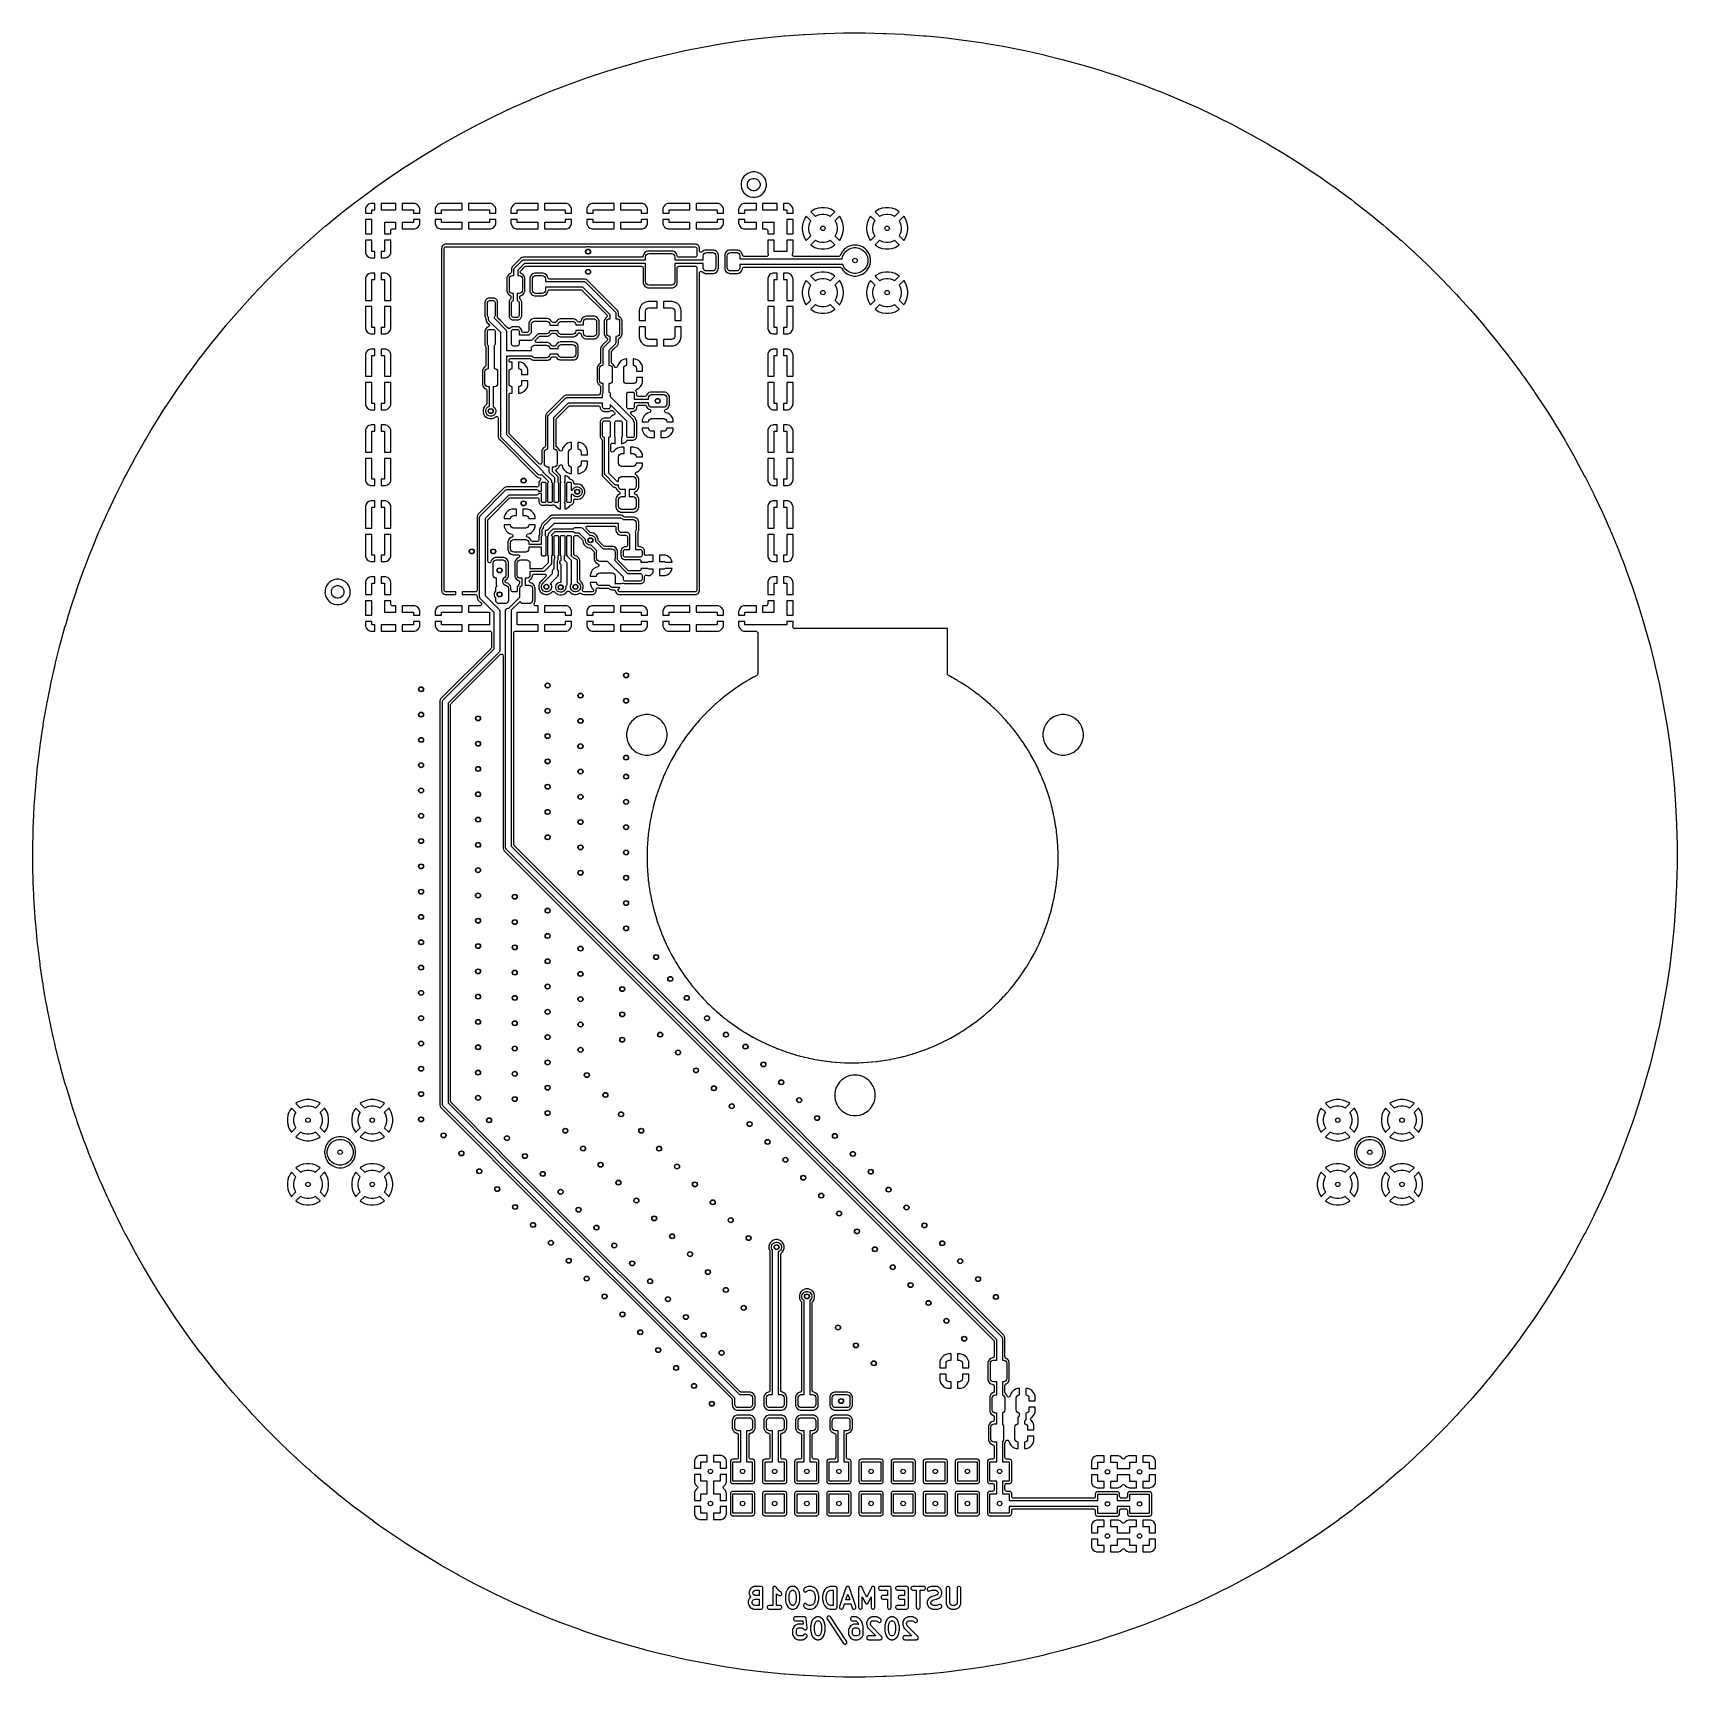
# Model space of a CAD drawing. Header units: inches. Extents: x -2.56 to 2.56, y -2.56 to 2.56.
import ezdxf

# ---------------------------------------------------------------- set-up
doc = ezdxf.new("R2010")
doc.units = ezdxf.units.IN
doc.header["$MEASUREMENT"] = 0
doc.layers.add('BLACK', color=250, linetype='CONTINUOUS')

msp = doc.modelspace()

# ---------------------------------------------------------------- linework, layer by layer
at = {"layer": 'BLACK', "linetype": 'CONTINUOUS'}
for p, q in [((-0.0299, 2.5588), (-0.0299, 2.5588)), ((-0.0299, 2.5588), (0.0262, 2.5588)), ((0.0262, 2.5588), (0.0263, 2.5588)), ((0.0263, 2.5588), (0.0263, 2.5588)), ((-0.5299, 2.5036), (-0.4685, 2.5158)), ((-0.4685, 2.5158), (-0.4684, 2.5158)), ((-0.4684, 2.5158), (-0.4684, 2.5158)), ((-0.4684, 2.5158), (-0.4683, 2.5158)), ((-0.4683, 2.5158), (-0.4066, 2.5265)), ((-0.4066, 2.5265), (-0.4066, 2.5265)), ((-0.4066, 2.5265), (-0.4065, 2.5265)), ((-0.4065, 2.5265), (-0.4064, 2.5266)), ((-0.4064, 2.5266), (-0.3446, 2.5357)), ((-0.3446, 2.5357), (-0.3444, 2.5358)), ((-0.3446, 2.5357), (-0.3446, 2.5357)), ((-0.3444, 2.5358), (-0.3444, 2.5358)), ((-0.3444, 2.5358), (-0.3443, 2.5358)), ((-0.3443, 2.5358), (-0.2834, 2.5433)), ((-0.3443, 2.5358), (-0.3443, 2.5358)), ((-0.2834, 2.5433), (-0.2818, 2.5435)), ((-0.2818, 2.5435), (-0.2818, 2.5435)), ((-0.2818, 2.5435), (-0.2817, 2.5435)), ((-0.2817, 2.5435), (-0.2219, 2.5494)), ((-0.2817, 2.5435), (-0.2817, 2.5435)), ((-0.2219, 2.5494), (-0.219, 2.5496)), ((-0.2219, 2.5494), (-0.2219, 2.5494)), ((-0.219, 2.5496), (-0.219, 2.5496)), ((-0.219, 2.5496), (-0.2189, 2.5496)), ((-0.2189, 2.5496), (-0.1602, 2.554)), ((-0.2189, 2.5496), (-0.2189, 2.5496)), ((-0.1602, 2.554), (-0.1561, 2.5543)), ((-0.1602, 2.554), (-0.1602, 2.554)), ((-0.1561, 2.5543), (-0.156, 2.5543)), ((-0.156, 2.5543), (-0.0982, 2.5571)), ((-0.156, 2.5543), (-0.156, 2.5543)), ((-0.156, 2.5543), (-0.156, 2.5543)), ((-0.0982, 2.5571), (-0.0931, 2.5573)), ((-0.0982, 2.5571), (-0.0982, 2.5571)), ((-0.0931, 2.5573), (-0.093, 2.5573)), ((-0.093, 2.5573), (-0.093, 2.5573)), ((-0.093, 2.5573), (-0.0929, 2.5573)), ((-0.0929, 2.5573), (-0.036, 2.5587)), ((-0.036, 2.5587), (-0.03, 2.5588)), ((-0.036, 2.5587), (-0.036, 2.5587)), ((-0.03, 2.5588), (-0.03, 2.5588)), ((-0.03, 2.5588), (-0.0299, 2.5588)), ((0.0263, 2.5588), (0.0263, 2.5588)), ((0.0263, 2.5588), (0.0263, 2.5588)), ((0.0263, 2.5588), (0.0263, 2.5588)), ((0.0263, 2.5588), (0.0263, 2.5588)), ((0.0263, 2.5588), (0.0331, 2.5588)), ((0.0331, 2.5588), (0.0331, 2.5588)), ((0.0331, 2.5588), (0.0332, 2.5588)), ((0.0332, 2.5588), (0.0332, 2.5588)), ((0.0332, 2.5588), (0.0886, 2.5574)), ((0.0886, 2.5574), (0.0886, 2.5574)), ((0.0886, 2.5574), (0.0961, 2.5572)), ((0.0961, 2.5572), (0.0962, 2.5572)), ((0.0962, 2.5572), (0.0962, 2.5572)), ((0.0962, 2.5572), (0.0963, 2.5572)), ((0.0963, 2.5572), (0.1509, 2.5545)), ((0.1509, 2.5545), (0.151, 2.5545)), ((0.151, 2.5545), (0.151, 2.5545)), ((0.151, 2.5545), (0.151, 2.5545)), ((0.151, 2.5545), (0.151, 2.5545)), ((0.151, 2.5545), (0.151, 2.5545)), ((0.151, 2.5545), (0.1591, 2.5541)), ((0.1591, 2.5541), (0.1592, 2.5541)), ((0.1592, 2.5541), (0.1592, 2.554)), ((0.1592, 2.554), (0.1593, 2.554)), ((0.1593, 2.554), (0.2133, 2.5501)), ((0.2133, 2.5501), (0.2133, 2.5501)), ((0.2133, 2.5501), (0.222, 2.5494)), ((0.222, 2.5494), (0.2221, 2.5494)), ((0.2221, 2.5494), (0.2221, 2.5493)), ((0.2221, 2.5493), (0.2222, 2.5493)), ((0.2222, 2.5493), (0.2755, 2.5441)), ((0.2755, 2.5441), (0.2756, 2.5441)), ((0.2756, 2.5441), (0.2848, 2.5431)), ((0.2848, 2.5431), (0.2848, 2.5431)), ((0.2848, 2.5431), (0.2849, 2.5431)), ((0.2849, 2.5431), (0.2849, 2.5431)), ((0.2849, 2.5431), (0.3377, 2.5366)), ((0.3377, 2.5366), (0.3377, 2.5366)), ((0.3377, 2.5366), (0.3377, 2.5366)), ((0.3377, 2.5366), (0.3377, 2.5366)), ((0.3377, 2.5366), (0.3377, 2.5366)), ((0.3377, 2.5366), (0.3456, 2.5355)), ((0.3456, 2.5355), (0.3474, 2.5353)), ((0.3474, 2.5353), (0.3474, 2.5353)), ((0.3474, 2.5353), (0.3474, 2.5353)), ((0.3474, 2.5353), (0.3474, 2.5353)), ((0.3474, 2.5353), (0.3475, 2.5353)), ((0.3475, 2.5353), (0.3997, 2.5276)), ((0.3997, 2.5276), (0.3997, 2.5276)), ((0.3997, 2.5276), (0.4097, 2.526)), ((0.4097, 2.526), (0.4098, 2.526)), ((0.4098, 2.526), (0.4098, 2.526)), ((0.4098, 2.526), (0.4099, 2.526)), ((0.4099, 2.526), (0.4614, 2.517)), ((0.4614, 2.517), (0.4615, 2.517)), ((0.4615, 2.517), (0.4719, 2.5151)), ((0.4719, 2.5151), (0.4719, 2.5151)), ((0.4719, 2.5151), (0.4719, 2.5151)), ((0.4719, 2.5151), (0.472, 2.5151)), ((0.472, 2.5151), (0.523, 2.5049)), ((-0.7728, 2.4396), (-0.7128, 2.4578)), ((-0.7128, 2.4578), (-0.7128, 2.4578)), ((-0.7128, 2.4578), (-0.7127, 2.4578)), ((-0.7127, 2.4578), (-0.6523, 2.4745)), ((-0.7127, 2.4578), (-0.7127, 2.4578)), ((-0.6523, 2.4745), (-0.6522, 2.4745)), ((-0.6522, 2.4745), (-0.6522, 2.4745)), ((-0.6522, 2.4745), (-0.6521, 2.4745)), ((-0.6521, 2.4745), (-0.5914, 2.4898)), ((-0.5914, 2.4898), (-0.5913, 2.4898)), ((-0.5913, 2.4898), (-0.5913, 2.4898)), ((-0.5913, 2.4898), (-0.5912, 2.4898)), ((-0.5912, 2.4898), (-0.5301, 2.5035)), ((-0.5301, 2.5035), (-0.53, 2.5035)), ((-0.53, 2.5035), (-0.53, 2.5036)), ((-0.53, 2.5036), (-0.5299, 2.5036)), ((0.523, 2.5049), (0.523, 2.5049)), ((0.523, 2.5049), (0.523, 2.5049)), ((0.523, 2.5049), (0.5337, 2.5027)), ((0.5337, 2.5027), (0.5337, 2.5027)), ((0.5337, 2.5027), (0.5337, 2.5027)), ((0.5337, 2.5027), (0.5337, 2.5027)), ((0.5337, 2.5027), (0.5338, 2.5027)), ((0.5338, 2.5027), (0.5522, 2.4986)), ((0.5522, 2.4986), (0.5842, 2.4914)), ((0.5842, 2.4914), (0.5843, 2.4914)), ((0.5843, 2.4914), (0.5843, 2.4914)), ((0.5843, 2.4914), (0.5881, 2.4905)), ((0.5881, 2.4905), (0.5952, 2.4888)), ((0.5952, 2.4888), (0.5952, 2.4888)), ((0.5952, 2.4888), (0.5952, 2.4888)), ((0.5952, 2.4888), (0.5953, 2.4888)), ((0.5953, 2.4888), (0.6451, 2.4763)), ((0.6451, 2.4763), (0.6452, 2.4763)), ((0.6452, 2.4763), (0.6452, 2.4763)), ((0.6452, 2.4763), (0.6452, 2.4763)), ((0.6452, 2.4763), (0.6563, 2.4734)), ((0.6563, 2.4734), (0.6563, 2.4734)), ((0.6563, 2.4734), (0.6564, 2.4734)), ((0.6564, 2.4734), (0.6564, 2.4734)), ((0.6564, 2.4734), (0.7057, 2.4597)), ((0.7057, 2.4597), (0.7057, 2.4597)), ((0.7057, 2.4597), (0.717, 2.4565)), ((-0.8915, 2.3987), (-0.8326, 2.4198)), ((-0.8326, 2.4198), (-0.8325, 2.4198)), ((-0.8325, 2.4198), (-0.8324, 2.4199)), ((-0.8324, 2.4199), (-0.7729, 2.4395)), ((-0.8324, 2.4199), (-0.8324, 2.4199)), ((-0.7729, 2.4395), (-0.7728, 2.4396)), ((-0.7729, 2.4395), (-0.7729, 2.4395)), ((-0.7728, 2.4396), (-0.7728, 2.4396)), ((0.717, 2.4565), (0.7171, 2.4565)), ((0.7171, 2.4565), (0.7171, 2.4565)), ((0.7171, 2.4565), (0.7171, 2.4564)), ((0.7171, 2.4564), (0.7659, 2.4417)), ((0.7659, 2.4417), (0.7659, 2.4416)), ((0.7659, 2.4416), (0.7659, 2.4416)), ((0.7659, 2.4416), (0.7773, 2.4381)), ((0.7773, 2.4381), (0.7773, 2.4381)), ((0.7773, 2.4381), (0.7774, 2.438)), ((0.7774, 2.438), (0.7774, 2.438)), ((0.7774, 2.438), (0.8209, 2.4237)), ((0.8209, 2.4237), (0.8256, 2.4221)), ((0.8256, 2.4221), (0.8256, 2.4221)), ((0.8256, 2.4221), (0.8256, 2.4221)), ((0.8256, 2.4221), (0.8256, 2.4221)), ((0.8256, 2.4221), (0.8371, 2.4182)), ((0.8371, 2.4182), (0.8371, 2.4182)), ((0.8371, 2.4182), (0.8372, 2.4182)), ((0.8372, 2.4182), (0.8372, 2.4182)), ((0.8372, 2.4182), (0.8848, 2.4011)), ((-1.0082, 2.3521), (-1.0018, 2.3547)), ((-1.0018, 2.3547), (-0.9503, 2.376)), ((-0.9503, 2.376), (-0.9502, 2.3761)), ((-0.9502, 2.3761), (-0.9502, 2.3761)), ((-0.9502, 2.3761), (-0.9501, 2.3761)), ((-0.9501, 2.3761), (-0.8917, 2.3987)), ((-0.8917, 2.3987), (-0.8916, 2.3987)), ((-0.8916, 2.3987), (-0.8916, 2.3987)), ((-0.8916, 2.3987), (-0.8915, 2.3987)), ((0.8848, 2.4011), (0.8848, 2.4011)), ((0.8848, 2.4011), (0.8849, 2.4011)), ((0.8849, 2.4011), (0.8849, 2.4011)), ((0.8849, 2.4011), (0.8863, 2.4006)), ((0.8863, 2.4006), (0.8863, 2.4006)), ((0.8863, 2.4006), (0.8906, 2.399)), ((0.8906, 2.399), (0.8964, 2.3968)), ((0.8964, 2.3968), (0.8964, 2.3968)), ((0.8964, 2.3968), (0.8965, 2.3968)), ((0.8965, 2.3968), (0.8965, 2.3968)), ((0.8965, 2.3968), (0.8965, 2.3968)), ((0.8965, 2.3968), (0.9326, 2.3829)), ((0.9326, 2.3829), (0.9435, 2.3787)), ((0.9435, 2.3787), (0.9436, 2.3786)), ((0.9436, 2.3786), (0.9436, 2.3786)), ((0.9436, 2.3786), (0.9436, 2.3786)), ((0.9436, 2.3786), (0.9499, 2.3761)), ((0.9499, 2.3761), (0.9552, 2.374)), ((0.9552, 2.374), (0.9552, 2.374)), ((0.9552, 2.374), (0.9552, 2.374)), ((0.9552, 2.374), (0.9552, 2.374)), ((0.9552, 2.374), (1.0017, 2.3548)), ((1.0017, 2.3548), (1.0017, 2.3547)), ((1.0017, 2.3547), (1.0017, 2.3547)), ((1.0017, 2.3547), (1.0017, 2.3547)), ((1.0017, 2.3547), (1.0018, 2.3547)), ((1.0018, 2.3547), (1.0101, 2.3512)), ((-1.1224, 2.2998), (-1.0657, 2.3266)), ((-1.0657, 2.3266), (-1.0657, 2.3266)), ((-1.0657, 2.3266), (-1.0656, 2.3266)), ((-1.0656, 2.3266), (-1.0083, 2.352)), ((-1.0656, 2.3266), (-1.0656, 2.3266)), ((-1.0083, 2.352), (-1.0082, 2.3521)), ((-1.0083, 2.352), (-1.0083, 2.352)), ((-1.0082, 2.3521), (-1.0082, 2.3521)), ((1.0101, 2.3512), (1.0133, 2.3498)), ((1.0133, 2.3498), (1.0133, 2.3498)), ((1.0133, 2.3498), (1.0134, 2.3498)), ((1.0134, 2.3498), (1.0134, 2.3498)), ((1.0134, 2.3498), (1.0593, 2.3294)), ((1.0593, 2.3294), (1.0593, 2.3294)), ((1.0593, 2.3294), (1.0593, 2.3294)), ((1.0593, 2.3294), (1.0708, 2.3241)), ((1.0708, 2.3241), (1.0709, 2.3241)), ((1.0709, 2.3241), (1.0709, 2.3241)), ((1.0709, 2.3241), (1.0709, 2.3241)), ((1.0709, 2.3241), (1.1162, 2.3027)), ((-1.2339, 2.2419), (-1.1786, 2.2715)), ((-1.1786, 2.2715), (-1.1786, 2.2715)), ((-1.1786, 2.2715), (-1.1785, 2.2715)), ((-1.1785, 2.2715), (-1.1781, 2.2717)), ((-1.1785, 2.2715), (-1.1785, 2.2715)), ((-1.1781, 2.2717), (-1.1225, 2.2997)), ((-1.1225, 2.2997), (-1.1225, 2.2997)), ((-1.1225, 2.2997), (-1.1224, 2.2997)), ((-1.1224, 2.2997), (-1.1224, 2.2998)), ((-1.1224, 2.2998), (-1.1224, 2.2998)), ((1.1162, 2.3027), (1.1163, 2.3027)), ((1.1163, 2.3027), (1.1163, 2.3026)), ((1.1163, 2.3026), (1.1277, 2.2971)), ((1.1277, 2.2971), (1.1277, 2.2971)), ((1.1277, 2.2971), (1.1278, 2.2971)), ((1.1278, 2.2971), (1.1278, 2.297)), ((1.1278, 2.297), (1.1725, 2.2745)), ((1.1725, 2.2745), (1.1725, 2.2745)), ((1.1725, 2.2745), (1.1726, 2.2745)), ((1.1726, 2.2745), (1.1726, 2.2745)), ((1.1726, 2.2745), (1.1726, 2.2745)), ((1.1726, 2.2745), (1.1839, 2.2686)), ((1.1839, 2.2686), (1.1839, 2.2686)), ((1.1839, 2.2686), (1.184, 2.2686)), ((1.184, 2.2686), (1.184, 2.2686)), ((1.184, 2.2686), (1.2281, 2.245)), ((-1.3424, 2.1787), (-1.2886, 2.2109)), ((-1.2886, 2.2109), (-1.2885, 2.211)), ((-1.2886, 2.2109), (-1.2886, 2.2109)), ((-1.2885, 2.211), (-1.234, 2.2419)), ((-1.2885, 2.211), (-1.2885, 2.211)), ((-1.234, 2.2419), (-1.234, 2.2419)), ((-1.234, 2.2419), (-1.2339, 2.2419)), ((-1.2339, 2.2419), (-1.2339, 2.2419)), ((1.2281, 2.245), (1.2281, 2.245)), ((1.2281, 2.245), (1.2282, 2.245)), ((1.2282, 2.245), (1.2282, 2.245)), ((1.2282, 2.245), (1.2383, 2.2394)), ((1.2383, 2.2394), (1.2393, 2.2389)), ((1.2393, 2.2389), (1.2394, 2.2388)), ((1.2394, 2.2388), (1.2394, 2.2388)), ((1.2394, 2.2388), (1.2394, 2.2388)), ((1.2394, 2.2388), (1.2394, 2.2388)), ((1.2394, 2.2388), (1.2394, 2.2388)), ((1.2394, 2.2388), (1.283, 2.2141)), ((1.283, 2.2141), (1.283, 2.2141)), ((1.283, 2.2141), (1.283, 2.2141)), ((1.283, 2.2141), (1.283, 2.2141)), ((1.283, 2.2141), (1.2941, 2.2076)), ((1.2941, 2.2076), (1.2941, 2.2076)), ((1.2941, 2.2076), (1.2941, 2.2076)), ((1.2941, 2.2076), (1.2941, 2.2076)), ((1.2941, 2.2076), (1.3371, 2.1819)), ((-1.3954, 2.1451), (-1.3425, 2.1786)), ((-1.3425, 2.1786), (-1.3424, 2.1787)), ((-1.3425, 2.1786), (-1.3425, 2.1786)), ((-1.3424, 2.1787), (-1.3424, 2.1787)), ((1.3371, 2.1819), (1.3371, 2.1819)), ((1.3371, 2.1819), (1.3371, 2.1819)), ((1.3371, 2.1819), (1.3371, 2.1818)), ((1.3371, 2.1818), (1.3429, 2.1783)), ((1.3429, 2.1783), (1.348, 2.1751)), ((1.348, 2.1751), (1.348, 2.1751)), ((1.348, 2.1751), (1.348, 2.1751)), ((1.348, 2.1751), (1.3481, 2.1751)), ((1.3481, 2.1751), (1.3903, 2.1483)), ((-1.4852, 2.0838), (-1.4478, 2.1101)), ((-1.4478, 2.1101), (-1.4477, 2.1102)), ((-1.4478, 2.1101), (-1.4478, 2.1101)), ((-1.4477, 2.1102), (-1.3956, 2.145)), ((-1.4477, 2.1102), (-1.4477, 2.1102)), ((-1.3956, 2.145), (-1.3955, 2.145)), ((-1.3955, 2.145), (-1.3955, 2.1451)), ((-1.3955, 2.1451), (-1.3954, 2.1451)), ((-0.3499, 2.1053), (-0.3528, 2.0981)), ((-0.3456, 2.1117), (-0.3499, 2.1053)), ((-0.3499, 2.1053), (-0.3499, 2.1053)), ((-0.3499, 2.1053), (-0.3499, 2.1053)), ((-0.3401, 2.1172), (-0.3456, 2.1117)), ((-0.3456, 2.1117), (-0.3456, 2.1117)), ((-0.3456, 2.1117), (-0.3456, 2.1117)), ((-0.3336, 2.1215), (-0.3401, 2.1172)), ((-0.3401, 2.1172), (-0.3401, 2.1172)), ((-0.3401, 2.1172), (-0.3401, 2.1172)), ((-0.3265, 2.1245), (-0.3336, 2.1215)), ((-0.3336, 2.1215), (-0.3336, 2.1215)), ((-0.3336, 2.1215), (-0.3336, 2.1215)), ((-0.3331, 2.0941), (-0.3306, 2.0986)), ((-0.3306, 2.0986), (-0.3269, 2.1022)), ((-0.3269, 2.1022), (-0.3225, 2.1048)), ((-0.3265, 2.1245), (-0.3265, 2.1245)), ((-0.3265, 2.1245), (-0.3265, 2.1245)), ((-0.3265, 2.1245), (-0.3265, 2.1245)), ((-0.3265, 2.1245), (-0.3265, 2.1245)), ((-0.3188, 2.126), (-0.3265, 2.1245)), ((-0.3225, 2.1048), (-0.3175, 2.1061)), ((-0.3111, 2.126), (-0.3188, 2.126)), ((-0.3188, 2.126), (-0.3188, 2.126)), ((-0.3188, 2.126), (-0.3188, 2.126)), ((-0.3175, 2.1061), (-0.3124, 2.1061)), ((-0.3124, 2.1061), (-0.3074, 2.1048)), ((-0.3035, 2.1245), (-0.3111, 2.126)), ((-0.3111, 2.126), (-0.3111, 2.126)), ((-0.3111, 2.126), (-0.3111, 2.126)), ((-0.3074, 2.1048), (-0.303, 2.1022)), ((-0.2963, 2.1215), (-0.3035, 2.1245)), ((-0.3035, 2.1245), (-0.3035, 2.1245)), ((-0.3035, 2.1245), (-0.3035, 2.1245)), ((-0.3035, 2.1245), (-0.3035, 2.1245)), ((-0.3035, 2.1245), (-0.3035, 2.1245)), ((-0.3035, 2.1245), (-0.3035, 2.1245)), ((-0.303, 2.1022), (-0.2993, 2.0986)), ((-0.2993, 2.0986), (-0.2968, 2.0941)), ((-0.2899, 2.1172), (-0.2963, 2.1215)), ((-0.2963, 2.1215), (-0.2963, 2.1215)), ((-0.2963, 2.1215), (-0.2963, 2.1215)), ((-0.2963, 2.1215), (-0.2963, 2.1215)), ((-0.2963, 2.1215), (-0.2963, 2.1215)), ((-0.2844, 2.1117), (-0.2899, 2.1172)), ((-0.2899, 2.1172), (-0.2899, 2.1172)), ((-0.2899, 2.1172), (-0.2899, 2.1172)), ((-0.2801, 2.1053), (-0.2844, 2.1117)), ((-0.2844, 2.1117), (-0.2844, 2.1117)), ((-0.2844, 2.1117), (-0.2844, 2.1117)), ((-0.2772, 2.0983), (-0.2801, 2.1053)), ((-0.2801, 2.1053), (-0.2801, 2.1053)), ((-0.2771, 2.0982), (-0.2772, 2.0983)), ((1.3903, 2.1483), (1.3904, 2.1483)), ((1.3904, 2.1483), (1.3904, 2.1483)), ((1.3904, 2.1483), (1.3904, 2.1483)), ((1.3904, 2.1483), (1.4011, 2.1413)), ((1.4011, 2.1413), (1.4011, 2.1413)), ((1.4011, 2.1413), (1.4011, 2.1413)), ((1.4011, 2.1413), (1.4011, 2.1413)), ((1.4011, 2.1413), (1.4372, 2.1172)), ((1.4372, 2.1172), (1.4428, 2.1135)), ((1.4428, 2.1135), (1.4428, 2.1134)), ((1.4428, 2.1134), (1.4428, 2.1134)), ((1.4428, 2.1134), (1.4429, 2.1134)), ((1.4429, 2.1134), (1.4533, 2.1062)), ((1.4533, 2.1062), (1.4533, 2.1062)), ((1.4533, 2.1062), (1.4533, 2.1062)), ((1.4533, 2.1062), (1.4534, 2.1062)), ((1.4534, 2.1062), (1.4648, 2.0981)), ((-1.5495, 2.0366), (-1.4991, 2.0739)), ((-1.4991, 2.0739), (-1.4991, 2.074)), ((-1.4991, 2.074), (-1.4991, 2.074)), ((-1.4991, 2.074), (-1.499, 2.074)), ((-1.499, 2.074), (-1.4852, 2.0838)), ((-0.3544, 2.0845), (-0.3546, 2.0838)), ((-0.3546, 2.0838), (-0.3528, 2.0751)), ((-0.3528, 2.0981), (-0.3544, 2.0905)), ((-0.3544, 2.0905), (-0.3544, 2.0845)), ((-0.3528, 2.0981), (-0.3528, 2.0981)), ((-0.3528, 2.0751), (-0.3528, 2.0751)), ((-0.3528, 2.0751), (-0.3528, 2.0751)), ((-0.3528, 2.0751), (-0.3528, 2.0751)), ((-0.3528, 2.0751), (-0.3528, 2.0751)), ((-0.3528, 2.0751), (-0.3528, 2.0751)), ((-0.3528, 2.0751), (-0.3499, 2.068)), ((-0.3499, 2.068), (-0.3499, 2.068)), ((-0.3499, 2.068), (-0.3499, 2.068)), ((-0.3499, 2.068), (-0.3456, 2.0615)), ((-0.3456, 2.0615), (-0.3456, 2.0615)), ((-0.3456, 2.0615), (-0.3456, 2.0615)), ((-0.3456, 2.0615), (-0.3401, 2.056)), ((-0.3401, 2.056), (-0.3401, 2.056)), ((-0.3401, 2.056), (-0.3401, 2.056)), ((-0.3401, 2.056), (-0.3336, 2.0517)), ((-0.3345, 2.0892), (-0.3331, 2.0941)), ((-0.3345, 2.084), (-0.3345, 2.0892)), ((-0.3331, 2.0791), (-0.3345, 2.084)), ((-0.3336, 2.0517), (-0.3336, 2.0517)), ((-0.3336, 2.0517), (-0.3265, 2.0487)), ((-0.3306, 2.0746), (-0.3331, 2.0791)), ((-0.3269, 2.071), (-0.3306, 2.0746)), ((-0.3225, 2.0684), (-0.3269, 2.071)), ((-0.3265, 2.0487), (-0.3265, 2.0487)), ((-0.3265, 2.0487), (-0.3265, 2.0487)), ((-0.3265, 2.0487), (-0.3265, 2.0487)), ((-0.3265, 2.0487), (-0.3264, 2.0487)), ((-0.3264, 2.0487), (-0.3264, 2.0487)), ((-0.3264, 2.0487), (-0.3188, 2.0472)), ((-0.3175, 2.0671), (-0.3225, 2.0684)), ((-0.3188, 2.0472), (-0.3111, 2.0472)), ((-0.3124, 2.0671), (-0.3175, 2.0671)), ((-0.3074, 2.0684), (-0.3124, 2.0671)), ((-0.3111, 2.0472), (-0.3102, 2.0474)), ((-0.3111, 2.0472), (-0.3111, 2.0472)), ((-0.3102, 2.0474), (-0.306, 2.0482)), ((-0.303, 2.071), (-0.3074, 2.0684)), ((-0.306, 2.0482), (-0.3055, 2.0483)), ((-0.306, 2.0482), (-0.306, 2.0482)), ((-0.3055, 2.0483), (-0.3035, 2.0487)), ((-0.3035, 2.0487), (-0.2963, 2.0517)), ((-0.2993, 2.0746), (-0.303, 2.071)), ((-0.2968, 2.0791), (-0.2993, 2.0746)), ((-0.2968, 2.0941), (-0.2954, 2.0892)), ((-0.2954, 2.084), (-0.2968, 2.0791)), ((-0.2963, 2.0517), (-0.2899, 2.056)), ((-0.2954, 2.0892), (-0.2954, 2.084)), ((-0.2899, 2.056), (-0.2844, 2.0615)), ((-0.2844, 2.0615), (-0.2801, 2.068)), ((-0.2801, 2.068), (-0.2771, 2.0751)), ((-0.2771, 2.0981), (-0.2771, 2.0982)), ((-0.2756, 2.0905), (-0.2771, 2.0981)), ((-0.2771, 2.0981), (-0.2771, 2.0981)), ((-0.2771, 2.0981), (-0.2771, 2.0981)), ((-0.2771, 2.0981), (-0.2771, 2.0981)), ((-0.2771, 2.0751), (-0.2756, 2.0827)), ((-0.2756, 2.0827), (-0.2756, 2.0905)), ((-0.2756, 2.0905), (-0.2756, 2.0905)), ((-0.2756, 2.0905), (-0.2756, 2.0905)), ((1.4648, 2.0981), (1.4756, 2.0905)), ((1.4756, 2.0905), (1.4944, 2.0773)), ((1.4944, 2.0773), (1.4944, 2.0773)), ((1.4944, 2.0773), (1.4944, 2.0773)), ((1.4944, 2.0773), (1.4944, 2.0773)), ((1.4944, 2.0773), (1.4944, 2.0773)), ((1.4944, 2.0773), (1.499, 2.074)), ((1.499, 2.074), (1.5046, 2.0699)), ((1.5046, 2.0699), (1.5047, 2.0698)), ((1.5047, 2.0698), (1.5047, 2.0698)), ((1.5047, 2.0698), (1.5047, 2.0698)), ((1.5047, 2.0698), (1.545, 2.0399)), ((-1.6158, 1.9841), (-1.5991, 1.9979)), ((-1.5991, 1.9979), (-1.599, 1.998)), ((-1.5991, 1.9979), (-1.5991, 1.9979)), ((-1.599, 1.998), (-1.5988, 1.9981)), ((-1.599, 1.998), (-1.599, 1.998)), ((-1.5988, 1.9981), (-1.5839, 2.0098)), ((-1.5839, 2.0098), (-1.5496, 2.0365)), ((-1.5496, 2.0365), (-1.5495, 2.0366)), ((-1.5495, 2.0366), (-1.5495, 2.0366)), ((-1.5495, 2.0366), (-1.5495, 2.0366)), ((-1.5234, 2.0121), (-1.5236, 2.0098)), ((-1.5236, 2.0098), (-1.5236, 1.998)), ((-1.5236, 2.0098), (-1.5236, 2.0098)), ((-1.5236, 1.998), (-1.5039, 1.998)), ((-1.5214, 2.0174), (-1.5234, 2.0121)), ((-1.5234, 2.0121), (-1.5234, 2.0121)), ((-1.518, 2.0219), (-1.5214, 2.0174)), ((-1.5214, 2.0174), (-1.5214, 2.0174)), ((-1.5135, 2.0253), (-1.518, 2.0219)), ((-1.518, 2.0219), (-1.518, 2.0219)), ((-1.5082, 2.0273), (-1.5135, 2.0253)), ((-1.5135, 2.0253), (-1.5135, 2.0253)), ((-1.5058, 2.0276), (-1.5082, 2.0273)), ((-1.5082, 2.0273), (-1.5082, 2.0273)), ((-1.4941, 2.0276), (-1.5058, 2.0276)), ((-1.5039, 1.998), (-1.5039, 2.0079)), ((-1.5039, 2.0079), (-1.4941, 2.0079)), ((-1.4941, 2.0079), (-1.4941, 2.0276)), ((-1.4291, 2.0276), (-1.4744, 2.0276)), ((-1.4744, 2.0276), (-1.4744, 2.0079)), ((-1.4744, 2.0079), (-1.4646, 2.0079)), ((-1.4646, 2.0079), (-1.4291, 2.0079)), ((-1.4291, 2.0079), (-1.4291, 2.0276)), ((-1.3721, 2.0276), (-1.4094, 2.0276)), ((-1.4094, 2.0276), (-1.4094, 2.0079)), ((-1.4094, 2.0079), (-1.374, 2.0079)), ((-1.374, 2.0079), (-1.374, 1.998)), ((-1.374, 1.998), (-1.3543, 1.998)), ((-1.3698, 2.0273), (-1.3721, 2.0276)), ((-1.3721, 2.0276), (-1.3721, 2.0276)), ((-1.3671, 2.0263), (-1.3698, 2.0273)), ((-1.3698, 2.0273), (-1.3698, 2.0273)), ((-1.3645, 2.0253), (-1.3671, 2.0263)), ((-1.3622, 2.0236), (-1.3645, 2.0253)), ((-1.3645, 2.0253), (-1.3645, 2.0253)), ((-1.36, 2.0219), (-1.3622, 2.0236)), ((-1.3566, 2.0174), (-1.36, 2.0219)), ((-1.36, 2.0219), (-1.36, 2.0219)), ((-1.36, 2.0219), (-1.36, 2.0219)), ((-1.3554, 2.0144), (-1.3566, 2.0174)), ((-1.3566, 2.0174), (-1.3566, 2.0174)), ((-1.3546, 2.0121), (-1.3554, 2.0144)), ((-1.3543, 2.0098), (-1.3546, 2.0121)), ((-1.3546, 2.0121), (-1.3546, 2.0121)), ((-1.3543, 1.998), (-1.3543, 2.0098)), ((-1.3543, 2.0098), (-1.3543, 2.0098)), ((-1.3543, 2.0098), (-1.3543, 2.0098)), ((-1.3543, 2.0098), (-1.3543, 2.0098)), ((-1.3068, 2.0121), (-1.3071, 2.0098)), ((-1.3071, 2.0098), (-1.3071, 1.998)), ((-1.3071, 2.0098), (-1.3071, 2.0098)), ((-1.3071, 1.998), (-1.2874, 1.998)), ((-1.3049, 2.0174), (-1.3068, 2.0121)), ((-1.3068, 2.0121), (-1.3068, 2.0121)), ((-1.3015, 2.0219), (-1.3049, 2.0174)), ((-1.3049, 2.0174), (-1.3049, 2.0174)), ((-1.2969, 2.0253), (-1.3015, 2.0219)), ((-1.3015, 2.0219), (-1.3015, 2.0219)), ((-1.2916, 2.0273), (-1.2969, 2.0253)), ((-1.2969, 2.0253), (-1.2969, 2.0253)), ((-1.2893, 2.0276), (-1.2916, 2.0273)), ((-1.2916, 2.0273), (-1.2916, 2.0273)), ((-1.2224, 2.0276), (-1.2893, 2.0276)), ((-1.2874, 1.998), (-1.2874, 2.0079)), ((-1.2874, 2.0079), (-1.2224, 2.0079)), ((-1.2224, 2.0079), (-1.2224, 2.0276)), ((-1.1359, 2.0276), (-1.2028, 2.0276)), ((-1.2028, 2.0276), (-1.2028, 2.0079)), ((-1.2028, 2.0079), (-1.1378, 2.0079)), ((-1.1378, 2.0079), (-1.1378, 1.998)), ((-1.1378, 1.998), (-1.1181, 1.998)), ((-1.1336, 2.0273), (-1.1359, 2.0276)), ((-1.1359, 2.0276), (-1.1359, 2.0276)), ((-1.1309, 2.0263), (-1.1336, 2.0273)), ((-1.1336, 2.0273), (-1.1336, 2.0273)), ((-1.1283, 2.0253), (-1.1309, 2.0263)), ((-1.126, 2.0236), (-1.1283, 2.0253)), ((-1.1283, 2.0253), (-1.1283, 2.0253)), ((-1.1237, 2.0219), (-1.126, 2.0236)), ((-1.1203, 2.0174), (-1.1237, 2.0219)), ((-1.1237, 2.0219), (-1.1237, 2.0219)), ((-1.1237, 2.0219), (-1.1237, 2.0219)), ((-1.1192, 2.0144), (-1.1203, 2.0174)), ((-1.1203, 2.0174), (-1.1203, 2.0174)), ((-1.1184, 2.0121), (-1.1192, 2.0144)), ((-1.1181, 2.0098), (-1.1184, 2.0121)), ((-1.1184, 2.0121), (-1.1184, 2.0121)), ((-1.1181, 1.998), (-1.1181, 2.0098)), ((-1.1181, 2.0098), (-1.1181, 2.0098)), ((-1.1181, 2.0098), (-1.1181, 2.0098)), ((-1.1181, 2.0098), (-1.1181, 2.0098)), ((-1.0706, 2.0121), (-1.0709, 2.0098)), ((-1.0709, 2.0098), (-1.0709, 1.998)), ((-1.0709, 2.0098), (-1.0709, 2.0098)), ((-1.0709, 1.998), (-1.0512, 1.998)), ((-1.0686, 2.0174), (-1.0706, 2.0121)), ((-1.0706, 2.0121), (-1.0706, 2.0121)), ((-1.0652, 2.0219), (-1.0686, 2.0174)), ((-1.0686, 2.0174), (-1.0686, 2.0174)), ((-1.0607, 2.0253), (-1.0652, 2.0219)), ((-1.0652, 2.0219), (-1.0652, 2.0219)), ((-1.0554, 2.0273), (-1.0607, 2.0253)), ((-1.0607, 2.0253), (-1.0607, 2.0253)), ((-1.0531, 2.0276), (-1.0554, 2.0273)), ((-1.0554, 2.0273), (-1.0554, 2.0273)), ((-0.9862, 2.0276), (-1.0531, 2.0276)), ((-1.0512, 1.998), (-1.0512, 2.0079)), ((-1.0512, 2.0079), (-0.9862, 2.0079)), ((-0.9862, 2.0079), (-0.9862, 2.0276)), ((-0.8997, 2.0276), (-0.9665, 2.0276)), ((-0.9665, 2.0276), (-0.9665, 2.0079)), ((-0.9665, 2.0079), (-0.9016, 2.0079)), ((-0.9016, 2.0079), (-0.9016, 1.998)), ((-0.9016, 1.998), (-0.8819, 1.998)), ((-0.8973, 2.0273), (-0.8997, 2.0276)), ((-0.8997, 2.0276), (-0.8997, 2.0276)), ((-0.892, 2.0253), (-0.8973, 2.0273)), ((-0.8973, 2.0273), (-0.8973, 2.0273)), ((-0.8898, 2.0236), (-0.892, 2.0253)), ((-0.892, 2.0253), (-0.892, 2.0253)), ((-0.892, 2.0253), (-0.892, 2.0253)), ((-0.8875, 2.0219), (-0.8898, 2.0236)), ((-0.8841, 2.0174), (-0.8875, 2.0219)), ((-0.8875, 2.0219), (-0.8875, 2.0219)), ((-0.8875, 2.0219), (-0.8875, 2.0219)), ((-0.883, 2.0144), (-0.8841, 2.0174)), ((-0.8841, 2.0174), (-0.8841, 2.0174)), ((-0.8821, 2.0121), (-0.883, 2.0144)), ((-0.8819, 2.0098), (-0.8821, 2.0121)), ((-0.8821, 2.0121), (-0.8821, 2.0121)), ((-0.8819, 1.998), (-0.8819, 2.0098)), ((-0.8819, 2.0098), (-0.8819, 2.0098)), ((-0.8819, 2.0098), (-0.8819, 2.0098)), ((-0.8819, 2.0098), (-0.8819, 2.0098)), ((-0.8344, 2.0121), (-0.8346, 2.0098)), ((-0.8346, 2.0098), (-0.8346, 1.998)), ((-0.8346, 2.0098), (-0.8346, 2.0098)), ((-0.8346, 1.998), (-0.815, 1.998)), ((-0.8324, 2.0174), (-0.8344, 2.0121)), ((-0.8344, 2.0121), (-0.8344, 2.0121)), ((-0.829, 2.0219), (-0.8324, 2.0174)), ((-0.8324, 2.0174), (-0.8324, 2.0174)), ((-0.8245, 2.0253), (-0.829, 2.0219)), ((-0.829, 2.0219), (-0.829, 2.0219)), ((-0.8192, 2.0273), (-0.8245, 2.0253)), ((-0.8245, 2.0253), (-0.8245, 2.0253)), ((-0.8168, 2.0276), (-0.8192, 2.0273)), ((-0.8192, 2.0273), (-0.8192, 2.0273)), ((-0.75, 2.0276), (-0.8168, 2.0276)), ((-0.815, 1.998), (-0.815, 2.0079)), ((-0.815, 2.0079), (-0.75, 2.0079)), ((-0.75, 2.0079), (-0.75, 2.0276)), ((-0.6635, 2.0276), (-0.7303, 2.0276)), ((-0.7303, 2.0276), (-0.7303, 2.0079)), ((-0.7303, 2.0079), (-0.6654, 2.0079)), ((-0.6654, 2.0079), (-0.6654, 1.998)), ((-0.6654, 1.998), (-0.6457, 1.998)), ((-0.6611, 2.0273), (-0.6635, 2.0276)), ((-0.6635, 2.0276), (-0.6635, 2.0276)), ((-0.6558, 2.0253), (-0.6611, 2.0273)), ((-0.6611, 2.0273), (-0.6611, 2.0273)), ((-0.6536, 2.0236), (-0.6558, 2.0253)), ((-0.6558, 2.0253), (-0.6558, 2.0253)), ((-0.6558, 2.0253), (-0.6558, 2.0253)), ((-0.6513, 2.0219), (-0.6536, 2.0236)), ((-0.6479, 2.0174), (-0.6513, 2.0219)), ((-0.6513, 2.0219), (-0.6513, 2.0219)), ((-0.6513, 2.0219), (-0.6513, 2.0219)), ((-0.6468, 2.0144), (-0.6479, 2.0174)), ((-0.6479, 2.0174), (-0.6479, 2.0174)), ((-0.6459, 2.0121), (-0.6468, 2.0144)), ((-0.6457, 2.0098), (-0.6459, 2.0121)), ((-0.6459, 2.0121), (-0.6459, 2.0121)), ((-0.6457, 1.998), (-0.6457, 2.0098)), ((-0.6457, 2.0098), (-0.6457, 2.0098)), ((-0.6457, 2.0098), (-0.6457, 2.0098)), ((-0.6457, 2.0098), (-0.6457, 2.0098)), ((-0.5982, 2.0121), (-0.5984, 2.0098)), ((-0.5984, 2.0098), (-0.5984, 1.998)), ((-0.5984, 2.0098), (-0.5984, 2.0098)), ((-0.5984, 1.998), (-0.5787, 1.998)), ((-0.5962, 2.0174), (-0.5982, 2.0121)), ((-0.5982, 2.0121), (-0.5982, 2.0121)), ((-0.5928, 2.0219), (-0.5962, 2.0174)), ((-0.5962, 2.0174), (-0.5962, 2.0174)), ((-0.5883, 2.0253), (-0.5928, 2.0219)), ((-0.5928, 2.0219), (-0.5928, 2.0219)), ((-0.583, 2.0273), (-0.5883, 2.0253)), ((-0.5883, 2.0253), (-0.5883, 2.0253)), ((-0.5806, 2.0276), (-0.583, 2.0273)), ((-0.583, 2.0273), (-0.583, 2.0273)), ((-0.5138, 2.0276), (-0.5806, 2.0276)), ((-0.5787, 1.998), (-0.5787, 2.0079)), ((-0.5787, 2.0079), (-0.5138, 2.0079)), ((-0.5138, 2.0079), (-0.5138, 2.0276)), ((-0.4273, 2.0276), (-0.4941, 2.0276)), ((-0.4941, 2.0276), (-0.4941, 2.0079)), ((-0.4941, 2.0079), (-0.4291, 2.0079)), ((-0.4291, 2.0079), (-0.4291, 1.998)), ((-0.4291, 1.998), (-0.4094, 1.998)), ((-0.4273, 2.0276), (-0.4273, 2.0276)), ((-0.4249, 2.0273), (-0.4273, 2.0276)), ((-0.4223, 2.0263), (-0.4249, 2.0273)), ((-0.4249, 2.0273), (-0.4249, 2.0273)), ((-0.4196, 2.0253), (-0.4223, 2.0263)), ((-0.4173, 2.0236), (-0.4196, 2.0253)), ((-0.4196, 2.0253), (-0.4196, 2.0253)), ((-0.4151, 2.0219), (-0.4173, 2.0236)), ((-0.4117, 2.0174), (-0.4151, 2.0219)), ((-0.4151, 2.0219), (-0.4151, 2.0219)), ((-0.4151, 2.0219), (-0.4151, 2.0219)), ((-0.4105, 2.0144), (-0.4117, 2.0174)), ((-0.4117, 2.0174), (-0.4117, 2.0174)), ((-0.4097, 2.0121), (-0.4105, 2.0144)), ((-0.4094, 2.0098), (-0.4097, 2.0121)), ((-0.4097, 2.0121), (-0.4097, 2.0121)), ((-0.4094, 1.998), (-0.4094, 2.0098)), ((-0.4094, 2.0098), (-0.4094, 2.0098)), ((-0.4094, 2.0098), (-0.4094, 2.0098)), ((-0.4094, 2.0098), (-0.4094, 2.0098)), ((-0.362, 2.0121), (-0.3622, 2.0098)), ((-0.3622, 2.0098), (-0.3622, 1.998)), ((-0.3622, 2.0098), (-0.3622, 2.0098)), ((-0.3622, 1.998), (-0.3425, 1.998)), ((-0.36, 2.0174), (-0.362, 2.0121)), ((-0.362, 2.0121), (-0.362, 2.0121)), ((-0.3566, 2.0219), (-0.36, 2.0174)), ((-0.36, 2.0174), (-0.36, 2.0174)), ((-0.3521, 2.0253), (-0.3566, 2.0219)), ((-0.3566, 2.0219), (-0.3566, 2.0219)), ((-0.3467, 2.0273), (-0.3521, 2.0253)), ((-0.3521, 2.0253), (-0.3521, 2.0253)), ((-0.3444, 2.0276), (-0.3467, 2.0273)), ((-0.3467, 2.0273), (-0.3467, 2.0273)), ((-0.3071, 2.0276), (-0.3444, 2.0276)), ((-0.3425, 1.998), (-0.3425, 2.0079)), ((-0.3425, 2.0079), (-0.3071, 2.0079)), ((-0.3071, 2.0079), (-0.3071, 2.0276)), ((-0.2421, 2.0276), (-0.2874, 2.0276)), ((-0.2874, 2.0276), (-0.2874, 2.0079)), ((-0.2874, 2.0079), (-0.252, 2.0079)), ((-0.252, 2.0079), (-0.2421, 2.0079)), ((-0.2421, 2.0079), (-0.2421, 2.0276)), ((-0.2107, 2.0276), (-0.2224, 2.0276)), ((-0.2224, 2.0276), (-0.2224, 2.0079)), ((-0.2224, 2.0079), (-0.2126, 2.0079)), ((-0.2126, 2.0079), (-0.2126, 1.998)), ((-0.2126, 1.998), (-0.1929, 1.998)), ((-0.2084, 2.0273), (-0.2107, 2.0276)), ((-0.2107, 2.0276), (-0.2107, 2.0276)), ((-0.2057, 2.0263), (-0.2084, 2.0273)), ((-0.2084, 2.0273), (-0.2084, 2.0273)), ((-0.2031, 2.0253), (-0.2057, 2.0263)), ((-0.2008, 2.0236), (-0.2031, 2.0253)), ((-0.2031, 2.0253), (-0.2031, 2.0253)), ((-0.1985, 2.0219), (-0.2008, 2.0236)), ((-0.1951, 2.0174), (-0.1985, 2.0219)), ((-0.1985, 2.0219), (-0.1985, 2.0219)), ((-0.1985, 2.0219), (-0.1985, 2.0219)), ((-0.194, 2.0144), (-0.1951, 2.0174)), ((-0.1951, 2.0174), (-0.1951, 2.0174)), ((-0.1932, 2.0121), (-0.194, 2.0144)), ((-0.1929, 2.0098), (-0.1932, 2.0121)), ((-0.1932, 2.0121), (-0.1932, 2.0121)), ((-0.1929, 1.998), (-0.1929, 2.0098)), ((-0.1929, 2.0098), (-0.1929, 2.0098)), ((-0.1929, 2.0098), (-0.1929, 2.0098)), ((-0.1929, 2.0098), (-0.1929, 2.0098)), ((-0.1335, 2.0051), (-0.1377, 2.0021)), ((-0.1377, 2.0021), (-0.1377, 2.0021)), ((-0.1377, 2.0021), (-0.1377, 2.0021)), ((-0.1377, 2.0021), (-0.1235, 1.9879)), ((-0.1246, 2.0097), (-0.1335, 2.0051)), ((-0.115, 2.0128), (-0.1246, 2.0097)), ((-0.105, 2.0144), (-0.115, 2.0128)), ((-0.095, 2.0144), (-0.105, 2.0144)), ((-0.105, 2.0144), (-0.105, 2.0144)), ((-0.085, 2.0128), (-0.095, 2.0144)), ((-0.095, 2.0144), (-0.095, 2.0144)), ((-0.0754, 2.0097), (-0.085, 2.0128)), ((-0.0765, 1.9879), (-0.0623, 2.0021)), ((-0.0665, 2.0051), (-0.0754, 2.0097)), ((-0.0754, 2.0097), (-0.0754, 2.0097)), ((-0.0754, 2.0097), (-0.0754, 2.0097)), ((-0.0754, 2.0097), (-0.0754, 2.0097)), ((-0.0623, 2.0021), (-0.0665, 2.0051)), ((0.0665, 2.0051), (0.0623, 2.0021)), ((0.0623, 2.0021), (0.0623, 2.0021)), ((0.0623, 2.0021), (0.0623, 2.0021)), ((0.0623, 2.0021), (0.0765, 1.9879)), ((0.0754, 2.0097), (0.0665, 2.0051)), ((0.085, 2.0128), (0.0754, 2.0097)), ((0.095, 2.0144), (0.085, 2.0128)), ((0.105, 2.0144), (0.095, 2.0144)), ((0.095, 2.0144), (0.095, 2.0144)), ((0.115, 2.0128), (0.105, 2.0144)), ((0.105, 2.0144), (0.105, 2.0144)), ((0.1246, 2.0097), (0.115, 2.0128)), ((0.1235, 1.9879), (0.1377, 2.0021)), ((0.1335, 2.0051), (0.1246, 2.0097)), ((0.1246, 2.0097), (0.1246, 2.0097)), ((0.1246, 2.0097), (0.1246, 2.0097)), ((0.1246, 2.0097), (0.1246, 2.0097)), ((0.1377, 2.0021), (0.1335, 2.0051)), ((1.545, 2.0399), (1.5451, 2.0399)), ((1.5451, 2.0399), (1.5451, 2.0399)), ((1.5451, 2.0399), (1.5451, 2.0398)), ((1.5451, 2.0398), (1.5551, 2.0323)), ((1.5551, 2.0323), (1.5551, 2.0322)), ((1.5551, 2.0322), (1.5551, 2.0322)), ((1.5551, 2.0322), (1.5551, 2.0322)), ((1.5551, 2.0322), (1.5948, 2.0012)), ((1.5948, 2.0012), (1.5948, 2.0012)), ((1.5948, 2.0012), (1.5949, 2.0012)), ((1.5949, 2.0012), (1.5949, 2.0012)), ((1.5949, 2.0012), (1.599, 1.9979)), ((1.599, 1.9979), (1.6045, 1.9934)), ((-1.6766, 1.9331), (-1.6477, 1.958)), ((-1.6477, 1.958), (-1.6476, 1.9581)), ((-1.6476, 1.9581), (-1.6476, 1.9581)), ((-1.6476, 1.9581), (-1.6475, 1.9581)), ((-1.6475, 1.9581), (-1.6158, 1.9841)), ((-1.5039, 1.9783), (-1.5236, 1.9783)), ((-1.5236, 1.9783), (-1.5236, 1.9331)), ((-1.5039, 1.9685), (-1.5039, 1.9783)), ((-1.5039, 1.9331), (-1.5039, 1.9685)), ((-1.4291, 1.9685), (-1.4646, 1.9685)), ((-1.4646, 1.9685), (-1.4646, 1.9331)), ((-1.4447, 1.9446), (-1.4445, 1.9452)), ((-1.4445, 1.9452), (-1.443, 1.9475)), ((-1.4445, 1.9452), (-1.4445, 1.9452)), ((-1.443, 1.9476), (-1.4408, 1.9486)), ((-1.443, 1.9475), (-1.443, 1.9476)), ((-1.443, 1.9475), (-1.443, 1.9475)), ((-1.443, 1.9475), (-1.443, 1.9475)), ((-1.4408, 1.9486), (-1.4405, 1.9487)), ((-1.4405, 1.9487), (-1.4395, 1.9488)), ((-1.4395, 1.9488), (-1.4291, 1.9488)), ((-1.4291, 1.9488), (-1.4291, 1.9685)), ((-1.374, 1.9685), (-1.4094, 1.9685)), ((-1.4094, 1.9685), (-1.4094, 1.9488)), ((-1.4094, 1.9488), (-1.3721, 1.9488)), ((-1.3543, 1.9783), (-1.374, 1.9783)), ((-1.374, 1.9783), (-1.374, 1.9685)), ((-1.3721, 1.9488), (-1.3707, 1.949)), ((-1.3721, 1.9488), (-1.3721, 1.9488)), ((-1.3721, 1.9488), (-1.3721, 1.9488)), ((-1.3707, 1.949), (-1.3698, 1.9491)), ((-1.3698, 1.9491), (-1.3645, 1.951)), ((-1.3698, 1.9491), (-1.3698, 1.9491)), ((-1.3645, 1.951), (-1.36, 1.9544)), ((-1.3645, 1.951), (-1.3645, 1.951)), ((-1.36, 1.9544), (-1.3566, 1.959)), ((-1.36, 1.9544), (-1.36, 1.9544)), ((-1.3566, 1.959), (-1.3546, 1.9643)), ((-1.3566, 1.959), (-1.3566, 1.959)), ((-1.3546, 1.9643), (-1.3545, 1.9654)), ((-1.3546, 1.9643), (-1.3546, 1.9643)), ((-1.3545, 1.9654), (-1.3543, 1.9666)), ((-1.3543, 1.9666), (-1.3543, 1.9783)), ((-1.3543, 1.9666), (-1.3543, 1.9666)), ((-1.3543, 1.9666), (-1.3543, 1.9666)), ((-1.2874, 1.9783), (-1.3071, 1.9783)), ((-1.3071, 1.9783), (-1.3071, 1.9666)), ((-1.3071, 1.9666), (-1.3068, 1.9643)), ((-1.3068, 1.9643), (-1.3068, 1.9643)), ((-1.3068, 1.9643), (-1.3068, 1.9643)), ((-1.3068, 1.9643), (-1.3049, 1.959)), ((-1.3049, 1.959), (-1.3049, 1.959)), ((-1.3049, 1.959), (-1.3042, 1.9581)), ((-1.3042, 1.9581), (-1.3015, 1.9544)), ((-1.3015, 1.9544), (-1.3015, 1.9544)), ((-1.3015, 1.9544), (-1.3015, 1.9544)), ((-1.3015, 1.9544), (-1.2969, 1.951)), ((-1.2969, 1.951), (-1.2969, 1.951)), ((-1.2969, 1.951), (-1.2916, 1.9491)), ((-1.2916, 1.9491), (-1.2916, 1.9491)), ((-1.2916, 1.9491), (-1.2914, 1.949)), ((-1.2914, 1.949), (-1.2893, 1.9488)), ((-1.2893, 1.9488), (-1.2893, 1.9488)), ((-1.2893, 1.9488), (-1.2893, 1.9488)), ((-1.2893, 1.9488), (-1.2224, 1.9488)), ((-1.2874, 1.9685), (-1.2874, 1.9783)), ((-1.2224, 1.9685), (-1.2874, 1.9685)), ((-1.2224, 1.9488), (-1.2224, 1.9685)), ((-1.1378, 1.9685), (-1.2028, 1.9685)), ((-1.2028, 1.9685), (-1.2028, 1.9488)), ((-1.2028, 1.9488), (-1.1359, 1.9488)), ((-1.1181, 1.9783), (-1.1378, 1.9783)), ((-1.1378, 1.9783), (-1.1378, 1.9685)), ((-1.1359, 1.9488), (-1.1345, 1.949)), ((-1.1359, 1.9488), (-1.1359, 1.9488)), ((-1.1359, 1.9488), (-1.1359, 1.9488)), ((-1.1345, 1.949), (-1.1336, 1.9491)), ((-1.1336, 1.9491), (-1.1283, 1.951)), ((-1.1336, 1.9491), (-1.1336, 1.9491)), ((-1.1283, 1.951), (-1.1237, 1.9544)), ((-1.1283, 1.951), (-1.1283, 1.951)), ((-1.1237, 1.9544), (-1.1203, 1.959)), ((-1.1237, 1.9544), (-1.1237, 1.9544)), ((-1.1203, 1.959), (-1.1184, 1.9643)), ((-1.1203, 1.959), (-1.1203, 1.959)), ((-1.1184, 1.9643), (-1.1182, 1.9654)), ((-1.1184, 1.9643), (-1.1184, 1.9643)), ((-1.1182, 1.9654), (-1.1181, 1.9666)), ((-1.1181, 1.9666), (-1.1181, 1.9783)), ((-1.1181, 1.9666), (-1.1181, 1.9666)), ((-1.1181, 1.9666), (-1.1181, 1.9666)), ((-1.0512, 1.9783), (-1.0709, 1.9783)), ((-1.0709, 1.9783), (-1.0709, 1.9666)), ((-1.0709, 1.9666), (-1.0706, 1.9643)), ((-1.0706, 1.9643), (-1.0706, 1.9643)), ((-1.0706, 1.9643), (-1.0706, 1.9643)), ((-1.0706, 1.9643), (-1.0686, 1.959)), ((-1.0686, 1.959), (-1.0686, 1.959)), ((-1.0686, 1.959), (-1.068, 1.9581)), ((-1.068, 1.9581), (-1.0652, 1.9544)), ((-1.0652, 1.9544), (-1.0652, 1.9544)), ((-1.0652, 1.9544), (-1.0652, 1.9544)), ((-1.0652, 1.9544), (-1.0607, 1.951)), ((-1.0607, 1.951), (-1.0607, 1.951)), ((-1.0607, 1.951), (-1.0554, 1.9491)), ((-1.0554, 1.9491), (-1.0554, 1.9491)), ((-1.0554, 1.9491), (-1.0551, 1.949)), ((-1.0551, 1.949), (-1.0531, 1.9488)), ((-1.0531, 1.9488), (-1.0531, 1.9488)), ((-1.0531, 1.9488), (-1.0531, 1.9488)), ((-1.0531, 1.9488), (-0.9862, 1.9488)), ((-1.0512, 1.9685), (-1.0512, 1.9783)), ((-0.9862, 1.9685), (-1.0512, 1.9685)), ((-0.9862, 1.9488), (-0.9862, 1.9685)), ((-0.9016, 1.9685), (-0.9665, 1.9685)), ((-0.9665, 1.9685), (-0.9665, 1.9488)), ((-0.9665, 1.9488), (-0.8997, 1.9488)), ((-0.8819, 1.9783), (-0.9016, 1.9783)), ((-0.9016, 1.9783), (-0.9016, 1.9685)), ((-0.8997, 1.9488), (-0.8983, 1.949)), ((-0.8997, 1.9488), (-0.8997, 1.9488)), ((-0.8997, 1.9488), (-0.8997, 1.9488)), ((-0.8983, 1.949), (-0.8973, 1.9491)), ((-0.8973, 1.9491), (-0.892, 1.951)), ((-0.8973, 1.9491), (-0.8973, 1.9491)), ((-0.892, 1.951), (-0.8875, 1.9544)), ((-0.892, 1.951), (-0.892, 1.951)), ((-0.8875, 1.9544), (-0.8841, 1.959)), ((-0.8875, 1.9544), (-0.8875, 1.9544)), ((-0.8841, 1.959), (-0.8821, 1.9643)), ((-0.8841, 1.959), (-0.8841, 1.959)), ((-0.8821, 1.9643), (-0.882, 1.9654)), ((-0.8821, 1.9643), (-0.8821, 1.9643)), ((-0.882, 1.9654), (-0.8819, 1.9666)), ((-0.8819, 1.9666), (-0.8819, 1.9783)), ((-0.8819, 1.9666), (-0.8819, 1.9666)), ((-0.8819, 1.9666), (-0.8819, 1.9666)), ((-0.815, 1.9783), (-0.8346, 1.9783)), ((-0.8346, 1.9783), (-0.8346, 1.9666)), ((-0.8346, 1.9666), (-0.8344, 1.9643)), ((-0.8344, 1.9643), (-0.8344, 1.9643)), ((-0.8344, 1.9643), (-0.8344, 1.9643)), ((-0.8344, 1.9643), (-0.8324, 1.959)), ((-0.8324, 1.959), (-0.8324, 1.959)), ((-0.8324, 1.959), (-0.8318, 1.9581)), ((-0.8318, 1.9581), (-0.829, 1.9544)), ((-0.829, 1.9544), (-0.829, 1.9544)), ((-0.829, 1.9544), (-0.829, 1.9544)), ((-0.829, 1.9544), (-0.8245, 1.951)), ((-0.8245, 1.951), (-0.8245, 1.951)), ((-0.8245, 1.951), (-0.8192, 1.9491)), ((-0.8192, 1.9491), (-0.8192, 1.9491)), ((-0.8192, 1.9491), (-0.8189, 1.949)), ((-0.8189, 1.949), (-0.8168, 1.9488)), ((-0.8168, 1.9488), (-0.8168, 1.9488)), ((-0.8168, 1.9488), (-0.8168, 1.9488)), ((-0.8168, 1.9488), (-0.75, 1.9488)), ((-0.815, 1.9685), (-0.815, 1.9783)), ((-0.75, 1.9685), (-0.815, 1.9685)), ((-0.75, 1.9488), (-0.75, 1.9685)), ((-0.6654, 1.9685), (-0.7303, 1.9685)), ((-0.7303, 1.9685), (-0.7303, 1.9488)), ((-0.7303, 1.9488), (-0.6635, 1.9488)), ((-0.6457, 1.9783), (-0.6654, 1.9783)), ((-0.6654, 1.9783), (-0.6654, 1.9685)), ((-0.6635, 1.9488), (-0.6621, 1.949)), ((-0.6635, 1.9488), (-0.6635, 1.9488)), ((-0.6635, 1.9488), (-0.6635, 1.9488)), ((-0.6621, 1.949), (-0.6611, 1.9491)), ((-0.6611, 1.9491), (-0.6558, 1.951)), ((-0.6611, 1.9491), (-0.6611, 1.9491)), ((-0.6558, 1.951), (-0.6513, 1.9544)), ((-0.6558, 1.951), (-0.6558, 1.951)), ((-0.6513, 1.9544), (-0.6479, 1.959)), ((-0.6513, 1.9544), (-0.6513, 1.9544)), ((-0.6479, 1.959), (-0.6459, 1.9643)), ((-0.6479, 1.959), (-0.6479, 1.959)), ((-0.6459, 1.9643), (-0.6458, 1.9654)), ((-0.6459, 1.9643), (-0.6459, 1.9643)), ((-0.6458, 1.9654), (-0.6457, 1.9666)), ((-0.6457, 1.9666), (-0.6457, 1.9783)), ((-0.6457, 1.9666), (-0.6457, 1.9666)), ((-0.6457, 1.9666), (-0.6457, 1.9666)), ((-0.5787, 1.9783), (-0.5984, 1.9783)), ((-0.5984, 1.9783), (-0.5984, 1.9666)), ((-0.5984, 1.9666), (-0.5982, 1.9643)), ((-0.5982, 1.9643), (-0.5982, 1.9643)), ((-0.5982, 1.9643), (-0.5982, 1.9643)), ((-0.5982, 1.9643), (-0.5962, 1.959)), ((-0.5962, 1.959), (-0.5962, 1.959)), ((-0.5962, 1.959), (-0.5955, 1.9581)), ((-0.5955, 1.9581), (-0.5928, 1.9544)), ((-0.5928, 1.9544), (-0.5928, 1.9544)), ((-0.5928, 1.9544), (-0.5928, 1.9544)), ((-0.5928, 1.9544), (-0.5883, 1.951)), ((-0.5883, 1.951), (-0.5883, 1.951)), ((-0.5883, 1.951), (-0.583, 1.9491)), ((-0.583, 1.9491), (-0.583, 1.9491)), ((-0.583, 1.9491), (-0.5827, 1.949)), ((-0.5827, 1.949), (-0.5806, 1.9488)), ((-0.5806, 1.9488), (-0.5806, 1.9488)), ((-0.5806, 1.9488), (-0.5806, 1.9488)), ((-0.5806, 1.9488), (-0.5138, 1.9488)), ((-0.5787, 1.9685), (-0.5787, 1.9783)), ((-0.5138, 1.9685), (-0.5787, 1.9685)), ((-0.5138, 1.9488), (-0.5138, 1.9685)), ((-0.4291, 1.9685), (-0.4941, 1.9685)), ((-0.4941, 1.9685), (-0.4941, 1.9488)), ((-0.4941, 1.9488), (-0.4273, 1.9488)), ((-0.4094, 1.9783), (-0.4291, 1.9783)), ((-0.4291, 1.9783), (-0.4291, 1.9685)), ((-0.4273, 1.9488), (-0.4258, 1.949)), ((-0.4273, 1.9488), (-0.4273, 1.9488)), ((-0.4273, 1.9488), (-0.4273, 1.9488)), ((-0.4258, 1.949), (-0.4249, 1.9491)), ((-0.4249, 1.9491), (-0.4196, 1.951)), ((-0.4249, 1.9491), (-0.4249, 1.9491)), ((-0.4196, 1.951), (-0.4151, 1.9544)), ((-0.4196, 1.951), (-0.4196, 1.951)), ((-0.4151, 1.9544), (-0.4117, 1.959)), ((-0.4151, 1.9544), (-0.4151, 1.9544)), ((-0.4117, 1.959), (-0.4097, 1.9643)), ((-0.4117, 1.959), (-0.4117, 1.959)), ((-0.4097, 1.9643), (-0.4096, 1.9654)), ((-0.4097, 1.9643), (-0.4097, 1.9643)), ((-0.4096, 1.9654), (-0.4094, 1.9666)), ((-0.4094, 1.9666), (-0.4094, 1.9783)), ((-0.4094, 1.9666), (-0.4094, 1.9666)), ((-0.4094, 1.9666), (-0.4094, 1.9666)), ((-0.3425, 1.9783), (-0.3622, 1.9783)), ((-0.3622, 1.9783), (-0.3622, 1.9666)), ((-0.3622, 1.9666), (-0.362, 1.9643)), ((-0.362, 1.9643), (-0.362, 1.9643)), ((-0.362, 1.9643), (-0.362, 1.9643)), ((-0.362, 1.9643), (-0.36, 1.959)), ((-0.36, 1.959), (-0.36, 1.959)), ((-0.36, 1.959), (-0.3593, 1.9581)), ((-0.3593, 1.9581), (-0.3566, 1.9544)), ((-0.3566, 1.9544), (-0.3566, 1.9544)), ((-0.3566, 1.9544), (-0.3566, 1.9544)), ((-0.3566, 1.9544), (-0.3521, 1.951)), ((-0.3521, 1.951), (-0.3521, 1.951)), ((-0.3521, 1.951), (-0.3467, 1.9491)), ((-0.3467, 1.9491), (-0.3467, 1.9491)), ((-0.3467, 1.9491), (-0.3465, 1.949)), ((-0.3465, 1.949), (-0.3444, 1.9488)), ((-0.3444, 1.9488), (-0.3444, 1.9488)), ((-0.3444, 1.9488), (-0.3444, 1.9488)), ((-0.3444, 1.9488), (-0.3071, 1.9488)), ((-0.3425, 1.9685), (-0.3425, 1.9783)), ((-0.3071, 1.9685), (-0.3425, 1.9685)), ((-0.3071, 1.9488), (-0.3071, 1.9685)), ((-0.252, 1.9685), (-0.2874, 1.9685)), ((-0.2874, 1.9685), (-0.2874, 1.9488)), ((-0.2874, 1.9488), (-0.2772, 1.9488)), ((-0.2772, 1.9488), (-0.2759, 1.9486)), ((-0.2759, 1.9486), (-0.2753, 1.9484)), ((-0.2753, 1.9484), (-0.273, 1.947)), ((-0.273, 1.947), (-0.273, 1.947)), ((-0.273, 1.947), (-0.273, 1.947)), ((-0.273, 1.947), (-0.273, 1.947)), ((-0.273, 1.947), (-0.2729, 1.9469)), ((-0.2729, 1.9469), (-0.2718, 1.9447)), ((-0.2718, 1.9447), (-0.2718, 1.9445)), ((-0.252, 1.9331), (-0.252, 1.9685)), ((-0.1929, 1.9783), (-0.2126, 1.9783)), ((-0.2126, 1.9783), (-0.2126, 1.9685)), ((-0.2126, 1.9685), (-0.2126, 1.9331)), ((-0.1929, 1.9554), (-0.1929, 1.9783)), ((-0.1929, 1.9331), (-0.1929, 1.9554)), ((-0.1624, 1.9654), (-0.164, 1.9554)), ((-0.164, 1.9554), (-0.164, 1.9454)), ((-0.164, 1.9454), (-0.1624, 1.9354)), ((-0.1593, 1.975), (-0.1624, 1.9654)), ((-0.1586, 1.9764), (-0.1593, 1.975)), ((-0.1547, 1.9839), (-0.1586, 1.9764)), ((-0.1517, 1.9881), (-0.1547, 1.9839)), ((-0.1547, 1.9839), (-0.1547, 1.9839)), ((-0.1375, 1.9739), (-0.1517, 1.9881)), ((-0.1517, 1.9881), (-0.1517, 1.9881)), ((-0.1442, 1.9539), (-0.1431, 1.9607)), ((-0.1442, 1.9469), (-0.1442, 1.9539)), ((-0.1431, 1.9401), (-0.1442, 1.9469)), ((-0.1431, 1.9607), (-0.1409, 1.9673)), ((-0.1409, 1.9673), (-0.1378, 1.9735)), ((-0.1378, 1.9735), (-0.1375, 1.9739)), ((-0.1235, 1.9879), (-0.1231, 1.9882)), ((-0.1231, 1.9882), (-0.1169, 1.9913)), ((-0.1169, 1.9913), (-0.1103, 1.9935)), ((-0.1103, 1.9935), (-0.1035, 1.9945)), ((-0.1035, 1.9945), (-0.0965, 1.9945)), ((-0.0965, 1.9945), (-0.0897, 1.9935)), ((-0.0897, 1.9935), (-0.0831, 1.9913)), ((-0.0831, 1.9913), (-0.0769, 1.9882)), ((-0.0769, 1.9882), (-0.0765, 1.9879)), ((-0.0483, 1.9881), (-0.0625, 1.9739)), ((-0.0625, 1.9739), (-0.0622, 1.9735)), ((-0.0622, 1.9735), (-0.0591, 1.9673)), ((-0.0591, 1.9673), (-0.0569, 1.9607)), ((-0.0569, 1.9607), (-0.0558, 1.9539)), ((-0.0558, 1.9469), (-0.0569, 1.9401)), ((-0.0558, 1.9539), (-0.0558, 1.9469)), ((-0.0478, 1.9879), (-0.0483, 1.9881)), ((-0.0474, 1.9869), (-0.0478, 1.9879)), ((-0.0453, 1.9839), (-0.0474, 1.9869)), ((-0.0407, 1.975), (-0.0453, 1.9839)), ((-0.0376, 1.9654), (-0.0407, 1.975)), ((-0.0407, 1.975), (-0.0407, 1.975)), ((-0.036, 1.9554), (-0.0376, 1.9654)), ((-0.0376, 1.9354), (-0.036, 1.9454)), ((-0.036, 1.9454), (-0.036, 1.9554)), ((-0.036, 1.9554), (-0.036, 1.9554)), ((0.0376, 1.9654), (0.036, 1.9554)), ((0.036, 1.9554), (0.036, 1.9454)), ((0.036, 1.9454), (0.0376, 1.9354)), ((0.0407, 1.975), (0.0376, 1.9654)), ((0.0414, 1.9764), (0.0407, 1.975)), ((0.0453, 1.9839), (0.0414, 1.9764)), ((0.0483, 1.9881), (0.0453, 1.9839)), ((0.0453, 1.9839), (0.0453, 1.9839)), ((0.0625, 1.9739), (0.0483, 1.9881)), ((0.0483, 1.9881), (0.0483, 1.9881)), ((0.0558, 1.9539), (0.0569, 1.9607)), ((0.0558, 1.9469), (0.0558, 1.9539)), ((0.0569, 1.9401), (0.0558, 1.9469)), ((0.0569, 1.9607), (0.0591, 1.9673)), ((0.0591, 1.9673), (0.0622, 1.9735)), ((0.0622, 1.9735), (0.0625, 1.9739)), ((0.0765, 1.9879), (0.0769, 1.9882)), ((0.0769, 1.9882), (0.0831, 1.9913)), ((0.0831, 1.9913), (0.0897, 1.9935)), ((0.0897, 1.9935), (0.0965, 1.9945)), ((0.0965, 1.9945), (0.1035, 1.9945)), ((0.1035, 1.9945), (0.1103, 1.9935)), ((0.1103, 1.9935), (0.1169, 1.9913)), ((0.1169, 1.9913), (0.1231, 1.9882)), ((0.1231, 1.9882), (0.1235, 1.9879)), ((0.1517, 1.9881), (0.1375, 1.9739)), ((0.1375, 1.9739), (0.1378, 1.9735)), ((0.1378, 1.9735), (0.1409, 1.9673)), ((0.1409, 1.9673), (0.1431, 1.9607)), ((0.1431, 1.9607), (0.1442, 1.9539)), ((0.1442, 1.9469), (0.1431, 1.9401)), ((0.1442, 1.9539), (0.1442, 1.9469)), ((0.1522, 1.9879), (0.1517, 1.9881)), ((0.1526, 1.9869), (0.1522, 1.9879)), ((0.1547, 1.9839), (0.1526, 1.9869)), ((0.1593, 1.975), (0.1547, 1.9839)), ((0.1624, 1.9654), (0.1593, 1.975)), ((0.1593, 1.975), (0.1593, 1.975)), ((0.164, 1.9554), (0.1624, 1.9654)), ((0.1624, 1.9354), (0.164, 1.9454)), ((0.164, 1.9454), (0.164, 1.9554)), ((1.6045, 1.9934), (1.6045, 1.9934)), ((1.6045, 1.9934), (1.6046, 1.9934)), ((1.6046, 1.9934), (1.6046, 1.9934)), ((1.6046, 1.9934), (1.64, 1.9643)), ((1.64, 1.9643), (1.64, 1.9643)), ((1.64, 1.9643), (1.6436, 1.9614)), ((1.6436, 1.9614), (1.6436, 1.9613)), ((1.6436, 1.9613), (1.6437, 1.9613)), ((1.6437, 1.9613), (1.6437, 1.9613)), ((1.6437, 1.9613), (1.653, 1.9534)), ((1.653, 1.9534), (1.653, 1.9534)), ((1.653, 1.9534), (1.6531, 1.9534)), ((1.6531, 1.9534), (1.6531, 1.9534)), ((1.6531, 1.9534), (1.6605, 1.947)), ((1.6605, 1.947), (1.6898, 1.9216)), ((-1.7404, 1.8761), (-1.6952, 1.917)), ((-1.6952, 1.917), (-1.6951, 1.9171)), ((-1.6952, 1.917), (-1.6952, 1.917)), ((-1.6951, 1.9171), (-1.6766, 1.9331)), ((-1.6951, 1.9171), (-1.6951, 1.9171)), ((-1.5236, 1.9331), (-1.5039, 1.9331)), ((-1.5039, 1.9134), (-1.5236, 1.9134)), ((-1.5236, 1.9134), (-1.5236, 1.8761)), ((-1.5039, 1.878), (-1.5039, 1.9134)), ((-1.4646, 1.9331), (-1.4449, 1.9331)), ((-1.4449, 1.9134), (-1.4646, 1.9134)), ((-1.4646, 1.9134), (-1.4646, 1.878)), ((-1.4449, 1.9432), (-1.4447, 1.9446)), ((-1.4449, 1.9331), (-1.4449, 1.9432)), ((-1.4449, 1.8761), (-1.4449, 1.9134)), ((-1.284, 1.8961), (-1.2857, 1.893)), ((-1.2833, 1.8968), (-1.284, 1.8961)), ((-1.284, 1.8961), (-1.284, 1.8961)), ((-1.2812, 1.8986), (-1.2833, 1.8968)), ((-1.278, 1.9003), (-1.2812, 1.8986)), ((-1.2812, 1.8986), (-1.2812, 1.8986)), ((-1.2776, 1.9004), (-1.278, 1.9003)), ((-1.278, 1.9003), (-1.278, 1.9003)), ((-1.2756, 1.9008), (-1.2776, 1.9004)), ((-1.2739, 1.901), (-1.2756, 1.9008)), ((-0.8367, 1.901), (-1.2739, 1.901)), ((-0.8354, 1.9012), (-0.8367, 1.901)), ((-0.8338, 1.9016), (-0.8354, 1.9012)), ((-0.8352, 1.8929), (-0.8328, 1.8936)), ((-0.8276, 1.9016), (-0.8338, 1.9016)), ((-0.8328, 1.8936), (-0.8287, 1.8936)), ((-0.8287, 1.8936), (-0.8262, 1.8929)), ((-0.826, 1.9012), (-0.8276, 1.9016)), ((-0.8276, 1.9016), (-0.8276, 1.9016)), ((-0.8247, 1.901), (-0.826, 1.9012)), ((-0.497, 1.901), (-0.8247, 1.901)), ((-0.4947, 1.9007), (-0.497, 1.901)), ((-0.497, 1.901), (-0.497, 1.901)), ((-0.4921, 1.8999), (-0.4947, 1.9007)), ((-0.4947, 1.9007), (-0.4947, 1.9007)), ((-0.4947, 1.9007), (-0.4947, 1.9007)), ((-0.4889, 1.8981), (-0.4921, 1.8999)), ((-0.4921, 1.8999), (-0.4921, 1.8999)), ((-0.4883, 1.8974), (-0.4889, 1.8981)), ((-0.4889, 1.8981), (-0.4889, 1.8981)), ((-0.4889, 1.8981), (-0.4889, 1.8981)), ((-0.4889, 1.8981), (-0.4889, 1.8981)), ((-0.4889, 1.8981), (-0.4889, 1.8981)), ((-0.4879, 1.897), (-0.4883, 1.8974)), ((-0.4865, 1.8954), (-0.4879, 1.897)), ((-0.4848, 1.8922), (-0.4865, 1.8954)), ((-0.2718, 1.9445), (-0.2717, 1.9434)), ((-0.2717, 1.9434), (-0.2717, 1.9331)), ((-0.2717, 1.9331), (-0.252, 1.9331)), ((-0.252, 1.9134), (-0.2717, 1.9134)), ((-0.2717, 1.9134), (-0.2717, 1.8761)), ((-0.252, 1.878), (-0.252, 1.9134)), ((-0.2126, 1.9331), (-0.1929, 1.9331)), ((-0.1929, 1.9134), (-0.2126, 1.9134)), ((-0.2126, 1.9134), (-0.2126, 1.878)), ((-0.1929, 1.8761), (-0.1929, 1.9134)), ((-0.1624, 1.9354), (-0.1593, 1.9258)), ((-0.1593, 1.9258), (-0.1593, 1.9258)), ((-0.1593, 1.9258), (-0.1593, 1.9258)), ((-0.1593, 1.9258), (-0.1593, 1.9258)), ((-0.1593, 1.9258), (-0.1547, 1.9169)), ((-0.1547, 1.9169), (-0.1526, 1.9139)), ((-0.1526, 1.9139), (-0.1522, 1.9129)), ((-0.1522, 1.9129), (-0.1517, 1.9127)), ((-0.1517, 1.9127), (-0.1375, 1.9268)), ((-0.1409, 1.9334), (-0.1431, 1.9401)), ((-0.1378, 1.9273), (-0.1409, 1.9334)), ((-0.1375, 1.9268), (-0.1378, 1.9273)), ((-0.1235, 1.9129), (-0.1377, 1.8987)), ((-0.1377, 1.8987), (-0.1377, 1.8987)), ((-0.1377, 1.8987), (-0.1377, 1.8987)), ((-0.1377, 1.8987), (-0.1335, 1.8957)), ((-0.1335, 1.8957), (-0.1246, 1.8911)), ((-0.1231, 1.9126), (-0.1235, 1.9129)), ((-0.1169, 1.9095), (-0.1231, 1.9126)), ((-0.1103, 1.9073), (-0.1169, 1.9095)), ((-0.1035, 1.9062), (-0.1103, 1.9073)), ((-0.0965, 1.9062), (-0.1035, 1.9062)), ((-0.0897, 1.9073), (-0.0965, 1.9062)), ((-0.0831, 1.9095), (-0.0897, 1.9073)), ((-0.0769, 1.9126), (-0.0831, 1.9095)), ((-0.0765, 1.9129), (-0.0769, 1.9126)), ((-0.0623, 1.8987), (-0.0765, 1.9129)), ((-0.0754, 1.8911), (-0.0665, 1.8957)), ((-0.0665, 1.8957), (-0.0635, 1.8978)), ((-0.0635, 1.8978), (-0.0625, 1.8982)), ((-0.0622, 1.9273), (-0.0625, 1.9268)), ((-0.0625, 1.9268), (-0.0483, 1.9127)), ((-0.0625, 1.8982), (-0.0623, 1.8987)), ((-0.0591, 1.9334), (-0.0622, 1.9273)), ((-0.0569, 1.9401), (-0.0591, 1.9334)), ((-0.0483, 1.9127), (-0.0478, 1.9129)), ((-0.0483, 1.9127), (-0.0483, 1.9127)), ((-0.0483, 1.9127), (-0.0483, 1.9127)), ((-0.0483, 1.9127), (-0.0483, 1.9127)), ((-0.0478, 1.9129), (-0.0476, 1.9137)), ((-0.0476, 1.9137), (-0.0474, 1.9139)), ((-0.0474, 1.9139), (-0.0473, 1.914)), ((-0.0473, 1.914), (-0.0453, 1.9169)), ((-0.0453, 1.9169), (-0.0407, 1.9258)), ((-0.0407, 1.9258), (-0.0376, 1.9354)), ((-0.0407, 1.9258), (-0.0407, 1.9258)), ((-0.0185, 1.8951), (-0.0253, 1.8917)), ((-0.0113, 1.8975), (-0.0185, 1.8951)), ((-0.0052, 1.8984), (-0.0113, 1.8975)), ((-0.0038, 1.8986), (-0.0052, 1.8984)), ((-0.0052, 1.8984), (-0.0052, 1.8984)), ((0.0038, 1.8986), (-0.0038, 1.8986)), ((-0.0038, 1.8986), (-0.0038, 1.8986)), ((0.0051, 1.8984), (0.0038, 1.8986)), ((0.0038, 1.8986), (0.0038, 1.8986)), ((0.0055, 1.8984), (0.0051, 1.8984)), ((0.0113, 1.8975), (0.0055, 1.8984)), ((0.0117, 1.8973), (0.0113, 1.8975)), ((0.0113, 1.8975), (0.0113, 1.8975)), ((0.0185, 1.8951), (0.0117, 1.8973)), ((0.0117, 1.8973), (0.0117, 1.8973)), ((0.0253, 1.8917), (0.0185, 1.8951)), ((0.0376, 1.9354), (0.0407, 1.9258)), ((0.0407, 1.9258), (0.0407, 1.9258)), ((0.0407, 1.9258), (0.0407, 1.9258)), ((0.0407, 1.9258), (0.0407, 1.9258)), ((0.0407, 1.9258), (0.0453, 1.9169)), ((0.0453, 1.9169), (0.0474, 1.9139)), ((0.0474, 1.9139), (0.0478, 1.9129)), ((0.0478, 1.9129), (0.0483, 1.9127)), ((0.0483, 1.9127), (0.0625, 1.9268)), ((0.0591, 1.9334), (0.0569, 1.9401)), ((0.0622, 1.9273), (0.0591, 1.9334)), ((0.0625, 1.9268), (0.0622, 1.9273)), ((0.0765, 1.9129), (0.0623, 1.8987)), ((0.0623, 1.8987), (0.0623, 1.8987)), ((0.0623, 1.8987), (0.0623, 1.8987)), ((0.0623, 1.8987), (0.0665, 1.8957)), ((0.0665, 1.8957), (0.0754, 1.8911)), ((0.0769, 1.9126), (0.0765, 1.9129)), ((0.0831, 1.9095), (0.0769, 1.9126)), ((0.0897, 1.9073), (0.0831, 1.9095)), ((0.0965, 1.9062), (0.0897, 1.9073)), ((0.1035, 1.9062), (0.0965, 1.9062)), ((0.1103, 1.9073), (0.1035, 1.9062)), ((0.1169, 1.9095), (0.1103, 1.9073)), ((0.1231, 1.9126), (0.1169, 1.9095)), ((0.1235, 1.9129), (0.1231, 1.9126)), ((0.1377, 1.8987), (0.1235, 1.9129)), ((0.1246, 1.8911), (0.1335, 1.8957)), ((0.1335, 1.8957), (0.1365, 1.8978)), ((0.1365, 1.8978), (0.1375, 1.8982)), ((0.1378, 1.9273), (0.1375, 1.9268)), ((0.1375, 1.9268), (0.1517, 1.9127)), ((0.1375, 1.8982), (0.1377, 1.8987)), ((0.1409, 1.9334), (0.1378, 1.9273)), ((0.1431, 1.9401), (0.1409, 1.9334)), ((0.1517, 1.9127), (0.1522, 1.9129)), ((0.1517, 1.9127), (0.1517, 1.9127)), ((0.1517, 1.9127), (0.1517, 1.9127)), ((0.1517, 1.9127), (0.1517, 1.9127)), ((0.1522, 1.9129), (0.1524, 1.9137)), ((0.1524, 1.9137), (0.1526, 1.9139)), ((0.1526, 1.9139), (0.1527, 1.914)), ((0.1527, 1.914), (0.1547, 1.9169)), ((0.1547, 1.9169), (0.1593, 1.9258)), ((0.1593, 1.9258), (0.1624, 1.9354)), ((0.1593, 1.9258), (0.1593, 1.9258)), ((1.6898, 1.9216), (1.6909, 1.9207)), ((1.6909, 1.9207), (1.6914, 1.9203)), ((1.6914, 1.9203), (1.6914, 1.9203)), ((1.6914, 1.9203), (1.6914, 1.9203)), ((1.6914, 1.9203), (1.6915, 1.9202)), ((1.6915, 1.9202), (1.6951, 1.917)), ((1.6951, 1.917), (1.6985, 1.914)), ((1.6985, 1.914), (1.6985, 1.914)), ((1.6985, 1.914), (1.6988, 1.9137)), ((1.6988, 1.9137), (1.7005, 1.9122)), ((1.7005, 1.9122), (1.7005, 1.9122)), ((1.7005, 1.9122), (1.7363, 1.8797)), ((-1.7871, 1.8316), (-1.7417, 1.8748)), ((-1.7417, 1.8748), (-1.7417, 1.8749)), ((-1.7417, 1.8749), (-1.7417, 1.8749)), ((-1.7417, 1.8749), (-1.7416, 1.8749)), ((-1.7416, 1.8749), (-1.7404, 1.8761)), ((-1.5236, 1.8761), (-1.5234, 1.8737)), ((-1.5234, 1.8737), (-1.5234, 1.8737)), ((-1.5234, 1.8737), (-1.5233, 1.8735)), ((-1.5233, 1.8735), (-1.5214, 1.8684)), ((-1.5214, 1.8684), (-1.5214, 1.8684)), ((-1.5214, 1.8684), (-1.5204, 1.8672)), ((-1.5204, 1.8672), (-1.518, 1.8639)), ((-1.518, 1.8639), (-1.518, 1.8639)), ((-1.518, 1.8639), (-1.5174, 1.8634)), ((-1.5174, 1.8634), (-1.5135, 1.8605)), ((-1.5135, 1.8605), (-1.5135, 1.8605)), ((-1.5135, 1.8605), (-1.5082, 1.8585)), ((-1.5082, 1.8585), (-1.5082, 1.8585)), ((-1.5082, 1.8585), (-1.5079, 1.8585)), ((-1.5079, 1.8585), (-1.5058, 1.8583)), ((-1.5058, 1.8583), (-1.5058, 1.8583)), ((-1.5058, 1.8583), (-1.5058, 1.8583)), ((-1.5058, 1.8583), (-1.4941, 1.8583)), ((-1.4941, 1.878), (-1.5039, 1.878)), ((-1.4941, 1.8583), (-1.4941, 1.878)), ((-1.4646, 1.878), (-1.4744, 1.878)), ((-1.4744, 1.878), (-1.4744, 1.8583)), ((-1.4744, 1.8583), (-1.4627, 1.8583)), ((-1.4627, 1.8583), (-1.4613, 1.8584)), ((-1.4627, 1.8583), (-1.4627, 1.8583)), ((-1.4627, 1.8583), (-1.4627, 1.8583)), ((-1.4613, 1.8584), (-1.4603, 1.8585)), ((-1.4603, 1.8585), (-1.455, 1.8605)), ((-1.4603, 1.8585), (-1.4603, 1.8585)), ((-1.455, 1.8605), (-1.4505, 1.8639)), ((-1.455, 1.8605), (-1.455, 1.8605)), ((-1.4505, 1.8639), (-1.4471, 1.8684)), ((-1.4505, 1.8639), (-1.4505, 1.8639)), ((-1.4471, 1.8684), (-1.4451, 1.8737)), ((-1.4471, 1.8684), (-1.4471, 1.8684)), ((-1.4451, 1.8737), (-1.445, 1.8748)), ((-1.4451, 1.8737), (-1.4451, 1.8737)), ((-1.445, 1.8748), (-1.4449, 1.8761)), ((-1.4449, 1.8761), (-1.4449, 1.8761)), ((-1.2865, 1.8903), (-1.2868, 1.888)), ((-1.2868, 1.888), (-1.2868, 1.888)), ((-1.2868, 1.888), (-1.2868, 0.8238)), ((-1.2857, 1.893), (-1.2865, 1.8903)), ((-1.2865, 1.8903), (-1.2865, 1.8903)), ((-1.2865, 1.8903), (-1.2865, 1.8903)), ((-1.2857, 1.893), (-1.2857, 1.893)), ((-1.2787, 1.888), (-1.278, 1.8907)), ((-1.2787, 0.8238), (-1.2787, 1.888)), ((-1.278, 1.8907), (-1.2759, 1.8925)), ((-1.2759, 1.8925), (-1.2739, 1.8929)), ((-1.2739, 1.8929), (-0.8352, 1.8929)), ((-1.04, 1.8575), (-1.0666, 1.8309)), ((-1.0597, 1.8266), (-1.0357, 1.8506)), ((-1.0368, 1.8593), (-1.04, 1.8575)), ((-1.04, 1.8575), (-1.04, 1.8575)), ((-1.0333, 1.8603), (-1.0368, 1.8593)), ((-1.0368, 1.8593), (-1.0368, 1.8593)), ((-1.0357, 1.8506), (-1.0348, 1.8514)), ((-1.0348, 1.8514), (-1.0335, 1.8519)), ((-1.0335, 1.8519), (-1.0326, 1.8522)), ((-0.6643, 1.8603), (-1.0333, 1.8603)), ((-1.0326, 1.8522), (-1.0315, 1.8524)), ((-1.0315, 1.8524), (-0.6516, 1.8524)), ((-0.8262, 1.8929), (-0.497, 1.8929)), ((-0.6627, 1.8605), (-0.6643, 1.8603)), ((-0.6605, 1.8621), (-0.6627, 1.8605)), ((-0.6594, 1.8647), (-0.6605, 1.8621)), ((-0.6576, 1.8706), (-0.6594, 1.8655)), ((-0.6594, 1.8655), (-0.6594, 1.8655)), ((-0.6594, 1.8655), (-0.6594, 1.8647)), ((-0.6544, 1.8749), (-0.6576, 1.8706)), ((-0.6576, 1.8706), (-0.6576, 1.8706)), ((-0.6501, 1.8781), (-0.6544, 1.8749)), ((-0.6516, 1.8622), (-0.6508, 1.866)), ((-0.6516, 1.8524), (-0.6516, 1.8622)), ((-0.6508, 1.866), (-0.6487, 1.8692)), ((-0.6451, 1.8798), (-0.6501, 1.8781)), ((-0.6501, 1.8781), (-0.6501, 1.8781)), ((-0.6487, 1.8692), (-0.6455, 1.8713)), ((-0.6455, 1.8713), (-0.6417, 1.872)), ((-0.6439, 1.8799), (-0.6451, 1.8798)), ((-0.6451, 1.8798), (-0.6451, 1.8798)), ((-0.5687, 1.8799), (-0.6439, 1.8799)), ((-0.6439, 1.8799), (-0.6439, 1.8799)), ((-0.6417, 1.872), (-0.5709, 1.872)), ((-0.5709, 1.872), (-0.5671, 1.8713)), ((-0.5675, 1.8798), (-0.5687, 1.8799)), ((-0.5687, 1.8799), (-0.5687, 1.8799)), ((-0.5625, 1.8781), (-0.5675, 1.8798)), ((-0.5671, 1.8713), (-0.5639, 1.8692)), ((-0.5639, 1.8692), (-0.5618, 1.866)), ((-0.5582, 1.8749), (-0.5625, 1.8781)), ((-0.5625, 1.8781), (-0.5625, 1.8781)), ((-0.5618, 1.866), (-0.561, 1.8622)), ((-0.561, 1.8622), (-0.561, 1.8524)), ((-0.561, 1.8524), (-0.4724, 1.8524)), ((-0.555, 1.8706), (-0.5582, 1.8749)), ((-0.5532, 1.8655), (-0.555, 1.8706)), ((-0.555, 1.8706), (-0.555, 1.8706)), ((-0.5532, 1.8647), (-0.5532, 1.8655)), ((-0.5532, 1.8655), (-0.5532, 1.8655)), ((-0.5527, 1.8631), (-0.5532, 1.8647)), ((-0.5509, 1.861), (-0.5527, 1.8631)), ((-0.5483, 1.8603), (-0.5509, 1.861)), ((-0.497, 1.8603), (-0.5483, 1.8603)), ((-0.497, 1.8929), (-0.4944, 1.8921)), ((-0.495, 1.8607), (-0.497, 1.8603)), ((-0.4929, 1.8625), (-0.495, 1.8607)), ((-0.4944, 1.8921), (-0.4926, 1.8901)), ((-0.4921, 1.8651), (-0.4929, 1.8625)), ((-0.4926, 1.8901), (-0.4921, 1.888)), ((-0.4921, 1.888), (-0.4921, 1.8651)), ((-0.4847, 1.8918), (-0.4848, 1.8922)), ((-0.4845, 1.8911), (-0.4847, 1.8918)), ((-0.4847, 1.8918), (-0.4847, 1.8918)), ((-0.4842, 1.8898), (-0.4845, 1.8911)), ((-0.4842, 1.8891), (-0.4842, 1.8898)), ((-0.484, 1.888), (-0.4842, 1.8891)), ((-0.484, 1.8808), (-0.484, 1.888)), ((-0.484, 1.888), (-0.484, 1.888)), ((-0.4839, 1.8797), (-0.484, 1.8808)), ((-0.4826, 1.8773), (-0.4839, 1.8797)), ((-0.4802, 1.876), (-0.4826, 1.8773)), ((-0.4774, 1.8763), (-0.4802, 1.876)), ((-0.4756, 1.8776), (-0.4774, 1.8763)), ((-0.4755, 1.8776), (-0.4756, 1.8776)), ((-0.4753, 1.8778), (-0.4755, 1.8776)), ((-0.471, 1.881), (-0.4753, 1.8778)), ((-0.4724, 1.8652), (-0.4717, 1.8689)), ((-0.4724, 1.8524), (-0.4724, 1.8652)), ((-0.4717, 1.8689), (-0.4696, 1.8721)), ((-0.4659, 1.8828), (-0.471, 1.881)), ((-0.4696, 1.8721), (-0.4664, 1.8743)), ((-0.4664, 1.8743), (-0.4626, 1.875)), ((-0.4658, 1.8828), (-0.4659, 1.8828)), ((-0.4657, 1.8828), (-0.4658, 1.8828)), ((-0.4655, 1.8828), (-0.4657, 1.8828)), ((-0.4647, 1.8829), (-0.4655, 1.8828)), ((-0.4408, 1.8829), (-0.4647, 1.8829)), ((-0.4647, 1.8829), (-0.4647, 1.8829)), ((-0.4626, 1.875), (-0.4429, 1.875)), ((-0.4429, 1.875), (-0.4391, 1.8743)), ((-0.4396, 1.8828), (-0.4408, 1.8829)), ((-0.4408, 1.8829), (-0.4408, 1.8829)), ((-0.4408, 1.8829), (-0.4408, 1.8829)), ((-0.4368, 1.8818), (-0.4396, 1.8828)), ((-0.4396, 1.8828), (-0.4396, 1.8828)), ((-0.4396, 1.8828), (-0.4396, 1.8828)), ((-0.4391, 1.8743), (-0.436, 1.8721)), ((-0.4345, 1.881), (-0.4368, 1.8818)), ((-0.436, 1.8721), (-0.4338, 1.8689)), ((-0.4318, 1.879), (-0.4345, 1.881)), ((-0.4345, 1.881), (-0.4345, 1.881)), ((-0.4338, 1.8689), (-0.4331, 1.8652)), ((-0.4331, 1.8652), (-0.4331, 1.8278)), ((-0.4305, 1.878), (-0.4318, 1.879)), ((-0.4302, 1.8778), (-0.4305, 1.878)), ((-0.428, 1.8748), (-0.4302, 1.8778)), ((-0.4271, 1.8735), (-0.428, 1.8748)), ((-0.4253, 1.8685), (-0.4271, 1.8735)), ((-0.4271, 1.8735), (-0.4271, 1.8735)), ((-0.4253, 1.8684), (-0.4253, 1.8685)), ((-0.4253, 1.8685), (-0.4253, 1.8685)), ((-0.4253, 1.8683), (-0.4253, 1.8684)), ((-0.4252, 1.8673), (-0.4253, 1.8683)), ((-0.4253, 1.8683), (-0.4253, 1.8683)), ((-0.4253, 1.8683), (-0.4253, 1.8683)), ((-0.4252, 1.8256), (-0.4252, 1.8673)), ((-0.4252, 1.8673), (-0.4252, 1.8673)), ((-0.4054, 1.8683), (-0.4055, 1.8673)), ((-0.4055, 1.8673), (-0.4055, 1.8256)), ((-0.4037, 1.8735), (-0.4054, 1.8685)), ((-0.4054, 1.8685), (-0.4054, 1.8684)), ((-0.4054, 1.8684), (-0.4054, 1.8683)), ((-0.4005, 1.8778), (-0.4037, 1.8735)), ((-0.3962, 1.881), (-0.4005, 1.8778)), ((-0.3976, 1.8652), (-0.3969, 1.8689)), ((-0.3976, 1.8278), (-0.3976, 1.8652)), ((-0.3969, 1.8689), (-0.3948, 1.8721)), ((-0.3911, 1.8828), (-0.3962, 1.881)), ((-0.3948, 1.8721), (-0.3916, 1.8743)), ((-0.3916, 1.8743), (-0.3878, 1.875)), ((-0.391, 1.8828), (-0.3911, 1.8828)), ((-0.3909, 1.8828), (-0.391, 1.8828)), ((-0.3907, 1.8828), (-0.3909, 1.8828)), ((-0.3899, 1.8829), (-0.3907, 1.8828)), ((-0.366, 1.8829), (-0.3899, 1.8829)), ((-0.3899, 1.8829), (-0.3899, 1.8829)), ((-0.3878, 1.875), (-0.3681, 1.875)), ((-0.3681, 1.875), (-0.3643, 1.8743)), ((-0.3648, 1.8828), (-0.366, 1.8829)), ((-0.366, 1.8829), (-0.366, 1.8829)), ((-0.366, 1.8829), (-0.366, 1.8829)), ((-0.362, 1.8818), (-0.3648, 1.8828)), ((-0.3648, 1.8828), (-0.3648, 1.8828)), ((-0.3648, 1.8828), (-0.3648, 1.8828)), ((-0.3643, 1.8743), (-0.3612, 1.8721)), ((-0.3597, 1.881), (-0.362, 1.8818)), ((-0.3612, 1.8721), (-0.359, 1.8689)), ((-0.357, 1.879), (-0.3597, 1.881)), ((-0.3597, 1.881), (-0.3597, 1.881)), ((-0.359, 1.8689), (-0.3583, 1.8652)), ((-0.3583, 1.8652), (-0.3583, 1.8553)), ((-0.3583, 1.8553), (-0.04, 1.8553)), ((-0.3557, 1.878), (-0.357, 1.879)), ((-0.3554, 1.8778), (-0.3557, 1.878)), ((-0.3532, 1.8748), (-0.3554, 1.8778)), ((-0.3523, 1.8735), (-0.3532, 1.8748)), ((-0.3505, 1.8685), (-0.3523, 1.8735)), ((-0.3523, 1.8735), (-0.3523, 1.8735)), ((-0.3505, 1.8684), (-0.3505, 1.8685)), ((-0.3505, 1.8685), (-0.3505, 1.8685)), ((-0.3505, 1.8683), (-0.3505, 1.8684)), ((-0.3504, 1.868), (-0.3505, 1.8683)), ((-0.3504, 1.8677), (-0.3504, 1.868)), ((-0.3503, 1.8672), (-0.3504, 1.8677)), ((-0.3504, 1.8677), (-0.3504, 1.8677)), ((-0.3504, 1.8677), (-0.3504, 1.8677)), ((-0.3492, 1.8652), (-0.3503, 1.8672)), ((-0.3503, 1.8672), (-0.3503, 1.8672)), ((-0.3491, 1.8651), (-0.3492, 1.8652)), ((-0.3481, 1.8642), (-0.3491, 1.8651)), ((-0.3474, 1.864), (-0.3481, 1.8642)), ((-0.3468, 1.8636), (-0.3474, 1.864)), ((-0.3462, 1.8634), (-0.3468, 1.8636)), ((-0.3448, 1.8632), (-0.3462, 1.8634)), ((-0.2749, 1.8632), (-0.3448, 1.8632)), ((-0.2726, 1.8638), (-0.2749, 1.8632)), ((-0.2724, 1.8639), (-0.2726, 1.8638)), ((-0.2704, 1.8659), (-0.2724, 1.8639)), ((-0.2724, 1.8639), (-0.2724, 1.8639)), ((-0.2717, 1.8761), (-0.2714, 1.8737)), ((-0.2714, 1.8737), (-0.2714, 1.8737)), ((-0.2714, 1.8737), (-0.2714, 1.8737)), ((-0.2714, 1.8737), (-0.2702, 1.8705)), ((-0.2698, 1.8686), (-0.2704, 1.8659)), ((-0.2702, 1.8705), (-0.2702, 1.8705)), ((-0.2702, 1.8705), (-0.2699, 1.8691)), ((-0.2699, 1.8691), (-0.2698, 1.8686)), ((-0.2126, 1.878), (-0.252, 1.878)), ((-0.1947, 1.8678), (-0.1945, 1.8702)), ((-0.1947, 1.8675), (-0.1947, 1.8678)), ((-0.1943, 1.8662), (-0.1947, 1.8675)), ((-0.1945, 1.8702), (-0.1932, 1.8737)), ((-0.1939, 1.8657), (-0.1943, 1.8662)), ((-0.1936, 1.865), (-0.1939, 1.8657)), ((-0.193, 1.8647), (-0.1936, 1.865)), ((-0.1932, 1.8737), (-0.193, 1.8748)), ((-0.1932, 1.8737), (-0.1932, 1.8737)), ((-0.193, 1.8748), (-0.1929, 1.8761)), ((-0.1925, 1.8641), (-0.193, 1.8647)), ((-0.1929, 1.8761), (-0.1929, 1.8761)), ((-0.1918, 1.8639), (-0.1925, 1.8641)), ((-0.1913, 1.8636), (-0.1918, 1.8639)), ((-0.1907, 1.8634), (-0.1913, 1.8636)), ((-0.1894, 1.8632), (-0.1907, 1.8634)), ((-0.0506, 1.8632), (-0.1894, 1.8632)), ((-0.1246, 1.8911), (-0.1246, 1.8911)), ((-0.1246, 1.8911), (-0.115, 1.888)), ((-0.115, 1.888), (-0.105, 1.8864)), ((-0.105, 1.8864), (-0.095, 1.8864)), ((-0.095, 1.8864), (-0.085, 1.888)), ((-0.095, 1.8864), (-0.095, 1.8864)), ((-0.085, 1.888), (-0.0754, 1.8911)), ((-0.0754, 1.8911), (-0.0754, 1.8911)), ((-0.0487, 1.8636), (-0.0506, 1.8632)), ((-0.0483, 1.8638), (-0.0487, 1.8636)), ((-0.0462, 1.8655), (-0.0483, 1.8638)), ((-0.0483, 1.8638), (-0.0483, 1.8638)), ((-0.0483, 1.8638), (-0.0483, 1.8638)), ((-0.0483, 1.8638), (-0.0483, 1.8638)), ((-0.0459, 1.866), (-0.0462, 1.8655)), ((-0.0453, 1.8672), (-0.0459, 1.866)), ((-0.0447, 1.8689), (-0.0453, 1.8672)), ((-0.0453, 1.8672), (-0.0453, 1.8672)), ((-0.0413, 1.8757), (-0.0447, 1.8689)), ((-0.0447, 1.8689), (-0.0447, 1.8689)), ((-0.041, 1.8761), (-0.0413, 1.8757)), ((-0.0413, 1.8757), (-0.0413, 1.8757)), ((-0.0413, 1.8757), (-0.0413, 1.8757)), ((-0.0383, 1.8798), (-0.041, 1.8761)), ((-0.04, 1.8553), (-0.0386, 1.8621)), ((-0.0386, 1.8621), (-0.0356, 1.8694)), ((-0.0371, 1.8814), (-0.0383, 1.8798)), ((-0.0383, 1.8798), (-0.0383, 1.8798)), ((-0.037, 1.8816), (-0.0371, 1.8814)), ((-0.0313, 1.8874), (-0.037, 1.8816)), ((-0.0356, 1.8694), (-0.0312, 1.876)), ((-0.031, 1.8875), (-0.0313, 1.8874)), ((-0.0312, 1.876), (-0.0256, 1.8816)), ((-0.0288, 1.8891), (-0.031, 1.8875)), ((-0.0253, 1.8917), (-0.0288, 1.8891)), ((-0.0256, 1.8816), (-0.019, 1.886)), ((-0.019, 1.886), (-0.0117, 1.889)), ((-0.0117, 1.889), (-0.004, 1.8906)), ((-0.004, 1.8906), (0.004, 1.8906)), ((0.004, 1.8906), (0.0117, 1.889)), ((0.0117, 1.889), (0.019, 1.886)), ((0.019, 1.886), (0.0256, 1.8816)), ((0.0314, 1.8872), (0.0253, 1.8917)), ((0.0256, 1.8816), (0.0312, 1.876)), ((0.0312, 1.876), (0.0356, 1.8694)), ((0.0368, 1.8818), (0.0314, 1.8872)), ((0.0356, 1.8694), (0.0386, 1.8621)), ((0.0413, 1.8757), (0.0368, 1.8818)), ((0.0386, 1.8621), (0.0402, 1.8543)), ((0.0402, 1.8464), (0.0386, 1.8387)), ((0.0402, 1.8543), (0.0402, 1.8464)), ((0.0447, 1.8689), (0.0413, 1.8757)), ((0.0471, 1.8617), (0.0447, 1.8689)), ((0.0482, 1.8542), (0.0471, 1.8617)), ((0.0471, 1.8391), (0.0482, 1.8466)), ((0.0482, 1.8466), (0.0482, 1.8542)), ((0.0754, 1.8911), (0.0754, 1.8911)), ((0.0754, 1.8911), (0.085, 1.888)), ((0.085, 1.888), (0.095, 1.8864)), ((0.095, 1.8864), (0.105, 1.8864)), ((0.105, 1.8864), (0.115, 1.888)), ((0.105, 1.8864), (0.105, 1.8864)), ((0.115, 1.888), (0.1246, 1.8911)), ((0.1246, 1.8911), (0.1246, 1.8911)), ((1.7363, 1.8797), (1.7382, 1.8781)), ((1.7382, 1.8781), (1.7382, 1.878)), ((1.7382, 1.878), (1.7382, 1.878)), ((1.7382, 1.878), (1.7383, 1.878)), ((1.7383, 1.878), (1.7469, 1.8699)), ((1.7469, 1.8699), (1.7469, 1.8699)), ((1.7469, 1.8699), (1.747, 1.8699)), ((1.747, 1.8699), (1.7589, 1.8585)), ((1.7589, 1.8585), (1.7839, 1.8347)), ((-1.8315, 1.7872), (-1.8255, 1.7932)), ((-1.8255, 1.7932), (-1.7872, 1.8315)), ((-1.7872, 1.8315), (-1.7872, 1.8316)), ((-1.7872, 1.8316), (-1.7871, 1.8316)), ((-1.7871, 1.8316), (-1.7871, 1.8316)), ((-1.5234, 1.7956), (-1.5236, 1.7932)), ((-1.5236, 1.7932), (-1.5236, 1.7264)), ((-1.5236, 1.7932), (-1.5236, 1.7932)), ((-1.5214, 1.8009), (-1.5234, 1.7956)), ((-1.5234, 1.7956), (-1.5234, 1.7956)), ((-1.518, 1.8054), (-1.5214, 1.8009)), ((-1.5214, 1.8009), (-1.5214, 1.8009)), ((-1.5135, 1.8088), (-1.518, 1.8054)), ((-1.518, 1.8054), (-1.518, 1.8054)), ((-1.5082, 1.8108), (-1.5135, 1.8088)), ((-1.5135, 1.8088), (-1.5135, 1.8088)), ((-1.5058, 1.811), (-1.5082, 1.8108)), ((-1.5082, 1.8108), (-1.5082, 1.8108)), ((-1.4941, 1.811), (-1.5058, 1.811)), ((-1.5039, 1.7264), (-1.5039, 1.7913)), ((-1.5039, 1.7913), (-1.4941, 1.7913)), ((-1.4941, 1.7913), (-1.4941, 1.811)), ((-1.4627, 1.811), (-1.4744, 1.811)), ((-1.4744, 1.811), (-1.4744, 1.7913)), ((-1.4744, 1.7913), (-1.4646, 1.7913)), ((-1.4646, 1.7913), (-1.4646, 1.7264)), ((-1.4603, 1.8108), (-1.4627, 1.811)), ((-1.4627, 1.811), (-1.4627, 1.811)), ((-1.455, 1.8088), (-1.4603, 1.8108)), ((-1.4603, 1.8108), (-1.4603, 1.8108)), ((-1.4528, 1.8071), (-1.455, 1.8088)), ((-1.455, 1.8088), (-1.455, 1.8088)), ((-1.455, 1.8088), (-1.455, 1.8088)), ((-1.4505, 1.8054), (-1.4528, 1.8071)), ((-1.4503, 1.8051), (-1.4505, 1.8054)), ((-1.4505, 1.8054), (-1.4505, 1.8054)), ((-1.4471, 1.8009), (-1.4503, 1.8051)), ((-1.4451, 1.7956), (-1.4471, 1.8009)), ((-1.4471, 1.8009), (-1.4471, 1.8009)), ((-1.4449, 1.7932), (-1.4451, 1.7956)), ((-1.4451, 1.7956), (-1.4451, 1.7956)), ((-1.4451, 1.7956), (-1.4451, 1.7956)), ((-1.4449, 1.7264), (-1.4449, 1.7932)), ((-1.4449, 1.7932), (-1.4449, 1.7932)), ((-1.4449, 1.7932), (-1.4449, 1.7932)), ((-1.4449, 1.7932), (-1.4449, 1.7932)), ((-1.0835, 1.7968), (-1.0836, 1.7956)), ((-1.0836, 1.7956), (-1.0836, 1.7559)), ((-1.0818, 1.8018), (-1.0835, 1.7968)), ((-1.0835, 1.7968), (-1.0835, 1.7968)), ((-1.0786, 1.8061), (-1.0818, 1.8018)), ((-1.0818, 1.8018), (-1.0818, 1.8018)), ((-1.0743, 1.8093), (-1.0786, 1.8061)), ((-1.0757, 1.7934), (-1.075, 1.7972)), ((-1.0757, 1.758), (-1.0757, 1.7934)), ((-1.075, 1.7972), (-1.0729, 1.8004)), ((-1.0726, 1.8099), (-1.0743, 1.8093)), ((-1.0729, 1.8004), (-1.0697, 1.8025)), ((-1.0722, 1.81), (-1.0726, 1.8099)), ((-1.0701, 1.8118), (-1.0722, 1.81)), ((-1.0694, 1.8145), (-1.0701, 1.8118)), ((-1.0697, 1.8025), (-1.0659, 1.8033)), ((-1.0684, 1.8277), (-1.0694, 1.8242)), ((-1.0694, 1.8242), (-1.0694, 1.8145)), ((-1.0666, 1.8309), (-1.0684, 1.8277)), ((-1.0684, 1.8277), (-1.0684, 1.8277)), ((-1.0666, 1.8309), (-1.0666, 1.8309)), ((-1.0659, 1.8033), (-1.0615, 1.8033)), ((-1.0615, 1.8224), (-1.0614, 1.8235)), ((-1.0615, 1.8033), (-1.0615, 1.8224)), ((-1.0614, 1.8235), (-1.0608, 1.8248)), ((-1.0608, 1.8248), (-1.0605, 1.8257)), ((-1.0605, 1.8257), (-1.0597, 1.8266)), ((-1.029, 1.8406), (-1.0497, 1.8199)), ((-1.0497, 1.8199), (-1.0497, 1.8033)), ((-1.0497, 1.8033), (-1.0452, 1.8033)), ((-1.0452, 1.8033), (-1.0415, 1.8025)), ((-1.0418, 1.8146), (-1.041, 1.8173)), ((-1.0418, 1.8145), (-1.0418, 1.8146)), ((-1.0418, 1.814), (-1.0418, 1.8145)), ((-1.0417, 1.8138), (-1.0418, 1.814)), ((-1.0416, 1.8131), (-1.0417, 1.8138)), ((-1.0411, 1.8123), (-1.0416, 1.8131)), ((-1.0415, 1.8025), (-1.0383, 1.8004)), ((-1.0407, 1.8115), (-1.0411, 1.8123)), ((-1.041, 1.8173), (-1.0403, 1.8181)), ((-1.0403, 1.8112), (-1.0407, 1.8115)), ((-1.0403, 1.8181), (-1.0272, 1.8312)), ((-1.0401, 1.8108), (-1.0403, 1.8112)), ((-1.0392, 1.8104), (-1.0401, 1.8108)), ((-1.0385, 1.8099), (-1.0392, 1.8104)), ((-1.0378, 1.8096), (-1.0385, 1.8099)), ((-1.0383, 1.8004), (-1.0361, 1.7972)), ((-1.0369, 1.8093), (-1.0378, 1.8096)), ((-1.0326, 1.8061), (-1.0369, 1.8093)), ((-1.0361, 1.7972), (-1.0354, 1.7934)), ((-1.0354, 1.7934), (-1.0354, 1.758)), ((-1.0294, 1.8018), (-1.0326, 1.8061)), ((-1.0276, 1.7968), (-1.0294, 1.8018)), ((-1.0294, 1.8018), (-1.0294, 1.8018)), ((-0.6516, 1.8406), (-1.029, 1.8406)), ((-1.0275, 1.7956), (-1.0276, 1.7968)), ((-1.0276, 1.7968), (-1.0276, 1.7968)), ((-1.0275, 1.7559), (-1.0275, 1.7956)), ((-1.0272, 1.8312), (-1.0248, 1.8325)), ((-1.0248, 1.8325), (-1.0238, 1.8327)), ((-1.0238, 1.8327), (-0.6644, 1.8327)), ((-1.0117, 1.7968), (-1.0118, 1.7956)), ((-1.0118, 1.7956), (-1.0118, 1.7559)), ((-1.0099, 1.8018), (-1.0117, 1.7968)), ((-1.0117, 1.7968), (-1.0117, 1.7968)), ((-1.0067, 1.8061), (-1.0099, 1.8018)), ((-1.0099, 1.8018), (-1.0099, 1.8018)), ((-1.0024, 1.8093), (-1.0067, 1.8061)), ((-1.0039, 1.7934), (-1.0031, 1.7972)), ((-1.0039, 1.758), (-1.0039, 1.7934)), ((-1.0031, 1.7972), (-1.001, 1.8004)), ((-0.9974, 1.811), (-1.0024, 1.8093)), ((-1.0024, 1.8093), (-1.0024, 1.8093)), ((-1.001, 1.8004), (-0.9978, 1.8025)), ((-0.9978, 1.8025), (-0.9941, 1.8033)), ((-0.9962, 1.8112), (-0.9974, 1.811)), ((-0.9974, 1.811), (-0.9974, 1.811)), ((-0.9712, 1.8112), (-0.9962, 1.8112)), ((-0.9962, 1.8112), (-0.9962, 1.8112)), ((-0.9941, 1.8033), (-0.9734, 1.8033)), ((-0.9734, 1.8033), (-0.9696, 1.8025)), ((-0.9701, 1.811), (-0.9712, 1.8112)), ((-0.9712, 1.8112), (-0.9712, 1.8112)), ((-0.965, 1.8093), (-0.9701, 1.811)), ((-0.9696, 1.8025), (-0.9664, 1.8004)), ((-0.9664, 1.8004), (-0.9643, 1.7972)), ((-0.9607, 1.8061), (-0.965, 1.8093)), ((-0.965, 1.8093), (-0.965, 1.8093)), ((-0.9643, 1.7972), (-0.9635, 1.7934)), ((-0.9635, 1.7934), (-0.9635, 1.7846)), ((-0.9575, 1.8018), (-0.9607, 1.8061)), ((-0.9558, 1.7968), (-0.9575, 1.8018)), ((-0.9575, 1.8018), (-0.9575, 1.8018)), ((-0.9557, 1.7965), (-0.9558, 1.7968)), ((-0.9554, 1.7953), (-0.9557, 1.7965)), ((-0.9557, 1.7965), (-0.9557, 1.7965)), ((-0.9536, 1.7932), (-0.9554, 1.7953)), ((-0.9509, 1.7925), (-0.9536, 1.7932)), ((-0.8459, 1.7925), (-0.9509, 1.7925)), ((-0.8414, 1.7925), (-0.8459, 1.7925)), ((-0.8459, 1.7925), (-0.8459, 1.7925)), ((-0.8372, 1.7913), (-0.8414, 1.7925)), ((-0.8334, 1.7891), (-0.8372, 1.7913)), ((-0.6644, 1.8327), (-0.6617, 1.8319)), ((-0.6617, 1.8319), (-0.6599, 1.8298)), ((-0.6599, 1.8298), (-0.6595, 1.8278)), ((-0.6595, 1.8278), (-0.6595, 1.7813)), ((-0.6516, 1.7835), (-0.6516, 1.8406)), ((-0.4724, 1.8406), (-0.561, 1.8406)), ((-0.561, 1.8406), (-0.561, 1.7835)), ((-0.5531, 1.8278), (-0.5524, 1.8304)), ((-0.5531, 1.7813), (-0.5531, 1.8278)), ((-0.5524, 1.8304), (-0.5503, 1.8322)), ((-0.5503, 1.8322), (-0.5482, 1.8327)), ((-0.5482, 1.8327), (-0.497, 1.8327)), ((-0.497, 1.8327), (-0.4944, 1.8319)), ((-0.4944, 1.8319), (-0.4926, 1.8298)), ((-0.4926, 1.8298), (-0.4921, 1.8278)), ((-0.4921, 1.8278), (-0.4921, 0.8238)), ((-0.484, 1.8121), (-0.4833, 1.8147)), ((-0.484, 1.7932), (-0.484, 1.8121)), ((-0.484, 1.6398), (-0.484, 1.7932)), ((-0.4833, 1.8147), (-0.4812, 1.8165)), ((-0.4812, 1.8165), (-0.4785, 1.8169)), ((-0.4785, 1.8169), (-0.4764, 1.8162)), ((-0.4764, 1.8162), (-0.4757, 1.8157)), ((-0.4757, 1.8157), (-0.4753, 1.8151)), ((-0.4753, 1.8151), (-0.471, 1.8119)), ((-0.4724, 1.8278), (-0.4724, 1.8406)), ((-0.4717, 1.824), (-0.4724, 1.8278)), ((-0.4696, 1.8208), (-0.4717, 1.824)), ((-0.471, 1.8119), (-0.4697, 1.8115)), ((-0.4697, 1.8115), (-0.4659, 1.8101)), ((-0.4664, 1.8187), (-0.4696, 1.8208)), ((-0.4626, 1.8179), (-0.4664, 1.8187)), ((-0.4659, 1.8101), (-0.4659, 1.8101)), ((-0.4659, 1.8101), (-0.4659, 1.8101)), ((-0.4659, 1.8101), (-0.4655, 1.8101)), ((-0.4655, 1.8101), (-0.4647, 1.81)), ((-0.4647, 1.81), (-0.4647, 1.81)), ((-0.4647, 1.81), (-0.4647, 1.81)), ((-0.4647, 1.81), (-0.4408, 1.81)), ((-0.4429, 1.8179), (-0.4626, 1.8179)), ((-0.4391, 1.8187), (-0.4429, 1.8179)), ((-0.4408, 1.81), (-0.4408, 1.81)), ((-0.4408, 1.81), (-0.4407, 1.81)), ((-0.4407, 1.81), (-0.4396, 1.8101)), ((-0.4396, 1.8101), (-0.437, 1.811)), ((-0.4396, 1.8101), (-0.4396, 1.8101)), ((-0.436, 1.8208), (-0.4391, 1.8187)), ((-0.437, 1.811), (-0.4345, 1.8119)), ((-0.4338, 1.824), (-0.436, 1.8208)), ((-0.4345, 1.8119), (-0.4302, 1.8151)), ((-0.4331, 1.8278), (-0.4338, 1.824)), ((-0.4302, 1.8151), (-0.4271, 1.8194)), ((-0.4271, 1.8194), (-0.4254, 1.8242)), ((-0.4254, 1.8242), (-0.4253, 1.8244)), ((-0.4253, 1.8244), (-0.4252, 1.8256)), ((-0.4253, 1.8244), (-0.4253, 1.8244)), ((-0.4055, 1.8256), (-0.4054, 1.8246)), ((-0.4054, 1.8246), (-0.4054, 1.8245)), ((-0.4054, 1.8245), (-0.4054, 1.8244)), ((-0.4054, 1.8244), (-0.4054, 1.8244)), ((-0.4054, 1.8244), (-0.4037, 1.8194)), ((-0.4037, 1.8194), (-0.4037, 1.8194)), ((-0.4037, 1.8194), (-0.4005, 1.8151)), ((-0.4005, 1.8151), (-0.3962, 1.8119)), ((-0.3969, 1.824), (-0.3976, 1.8278)), ((-0.3948, 1.8208), (-0.3969, 1.824)), ((-0.3962, 1.8119), (-0.3949, 1.8115)), ((-0.3949, 1.8115), (-0.3911, 1.8101)), ((-0.3916, 1.8187), (-0.3948, 1.8208)), ((-0.3878, 1.8179), (-0.3916, 1.8187)), ((-0.3911, 1.8101), (-0.3911, 1.8101)), ((-0.3911, 1.8101), (-0.3911, 1.8101)), ((-0.3911, 1.8101), (-0.3907, 1.8101)), ((-0.3907, 1.8101), (-0.3899, 1.81)), ((-0.3899, 1.81), (-0.3899, 1.81)), ((-0.3899, 1.81), (-0.3899, 1.81)), ((-0.3899, 1.81), (-0.366, 1.81)), ((-0.3681, 1.8179), (-0.3878, 1.8179)), ((-0.3643, 1.8187), (-0.3681, 1.8179)), ((-0.366, 1.81), (-0.366, 1.81)), ((-0.366, 1.81), (-0.3659, 1.81)), ((-0.3659, 1.81), (-0.3648, 1.8101)), ((-0.3648, 1.8101), (-0.3622, 1.811)), ((-0.3648, 1.8101), (-0.3648, 1.8101)), ((-0.3612, 1.8208), (-0.3643, 1.8187)), ((-0.3622, 1.811), (-0.3597, 1.8119)), ((-0.359, 1.824), (-0.3612, 1.8208)), ((-0.3597, 1.8119), (-0.3554, 1.8151)), ((-0.3583, 1.8278), (-0.359, 1.824)), ((-0.0382, 1.8376), (-0.3583, 1.8376)), ((-0.3583, 1.8376), (-0.3583, 1.8278)), ((-0.3554, 1.8151), (-0.3523, 1.8194)), ((-0.3523, 1.8194), (-0.3506, 1.8242)), ((-0.3506, 1.8242), (-0.3505, 1.8244)), ((-0.3505, 1.8244), (-0.3504, 1.8249)), ((-0.3505, 1.8244), (-0.3505, 1.8244)), ((-0.3504, 1.8252), (-0.3502, 1.8255)), ((-0.3504, 1.8249), (-0.3504, 1.8252)), ((-0.3502, 1.8255), (-0.3501, 1.8259)), ((-0.3501, 1.8259), (-0.3499, 1.8264)), ((-0.3499, 1.8265), (-0.3482, 1.8287)), ((-0.3499, 1.8264), (-0.3499, 1.8265)), ((-0.3482, 1.8287), (-0.3481, 1.8288)), ((-0.3482, 1.8287), (-0.3482, 1.8287)), ((-0.3481, 1.8288), (-0.346, 1.8296)), ((-0.346, 1.8296), (-0.3459, 1.8296)), ((-0.3459, 1.8296), (-0.3451, 1.8297)), ((-0.3451, 1.8297), (-0.0473, 1.8297)), ((-0.2714, 1.7956), (-0.2717, 1.7932)), ((-0.2717, 1.7932), (-0.2717, 1.7264)), ((-0.2717, 1.7932), (-0.2717, 1.7932)), ((-0.2694, 1.8009), (-0.2714, 1.7956)), ((-0.2714, 1.7956), (-0.2714, 1.7956)), ((-0.266, 1.8054), (-0.2694, 1.8009)), ((-0.2694, 1.8009), (-0.2694, 1.8009)), ((-0.2615, 1.8088), (-0.266, 1.8054)), ((-0.266, 1.8054), (-0.266, 1.8054)), ((-0.2562, 1.8108), (-0.2615, 1.8088)), ((-0.2615, 1.8088), (-0.2615, 1.8088)), ((-0.2539, 1.811), (-0.2562, 1.8108)), ((-0.2562, 1.8108), (-0.2562, 1.8108)), ((-0.2421, 1.811), (-0.2539, 1.811)), ((-0.252, 1.7264), (-0.252, 1.7913)), ((-0.252, 1.7913), (-0.2421, 1.7913)), ((-0.2421, 1.7913), (-0.2421, 1.811)), ((-0.2107, 1.811), (-0.2224, 1.811)), ((-0.2224, 1.811), (-0.2224, 1.7913)), ((-0.2224, 1.7913), (-0.2126, 1.7913)), ((-0.2126, 1.7913), (-0.2126, 1.7264)), ((-0.2084, 1.8108), (-0.2107, 1.811)), ((-0.2107, 1.811), (-0.2107, 1.811)), ((-0.2064, 1.81), (-0.2084, 1.8108)), ((-0.2084, 1.8108), (-0.2084, 1.8108)), ((-0.2031, 1.8088), (-0.2064, 1.81)), ((-0.2008, 1.8071), (-0.2031, 1.8088)), ((-0.2031, 1.8088), (-0.2031, 1.8088)), ((-0.1985, 1.8054), (-0.2008, 1.8071)), ((-0.196, 1.8021), (-0.1985, 1.8054)), ((-0.1985, 1.8054), (-0.1985, 1.8054)), ((-0.1985, 1.8054), (-0.1985, 1.8054)), ((-0.1985, 1.8054), (-0.1985, 1.8054)), ((-0.1985, 1.8054), (-0.1985, 1.8054)), ((-0.1951, 1.8009), (-0.196, 1.8021)), ((-0.1943, 1.7985), (-0.1951, 1.8009)), ((-0.1951, 1.8009), (-0.1951, 1.8009)), ((-0.1932, 1.7956), (-0.1943, 1.7985)), ((-0.1943, 1.7985), (-0.1943, 1.7985)), ((-0.1929, 1.7932), (-0.1932, 1.7956)), ((-0.1932, 1.7956), (-0.1932, 1.7956)), ((-0.1932, 1.7956), (-0.1932, 1.7956)), ((-0.1929, 1.7554), (-0.1929, 1.7932)), ((-0.1929, 1.7932), (-0.1929, 1.7932)), ((-0.1929, 1.7932), (-0.1929, 1.7932)), ((-0.1929, 1.7932), (-0.1929, 1.7932)), ((-0.1335, 1.8051), (-0.1377, 1.8021)), ((-0.1377, 1.8021), (-0.1377, 1.8021)), ((-0.1377, 1.8021), (-0.1377, 1.8021)), ((-0.1377, 1.8021), (-0.1235, 1.7879)), ((-0.1263, 1.8088), (-0.1335, 1.8051)), ((-0.1246, 1.8097), (-0.1263, 1.8088)), ((-0.115, 1.8128), (-0.1246, 1.8097)), ((-0.1246, 1.8097), (-0.1246, 1.8097)), ((-0.1246, 1.8097), (-0.1246, 1.8097)), ((-0.1231, 1.7882), (-0.1169, 1.7913)), ((-0.1169, 1.7913), (-0.1103, 1.7935)), ((-0.105, 1.8144), (-0.115, 1.8128)), ((-0.1103, 1.7935), (-0.1035, 1.7945)), ((-0.095, 1.8144), (-0.105, 1.8144)), ((-0.105, 1.8144), (-0.105, 1.8144)), ((-0.1035, 1.7945), (-0.0965, 1.7945)), ((-0.0965, 1.7945), (-0.0897, 1.7935)), ((-0.085, 1.8128), (-0.095, 1.8144)), ((-0.095, 1.8144), (-0.095, 1.8144)), ((-0.0897, 1.7935), (-0.0831, 1.7913)), ((-0.0754, 1.8097), (-0.085, 1.8128)), ((-0.0831, 1.7913), (-0.0769, 1.7882)), ((-0.0765, 1.7879), (-0.0623, 1.8021)), ((-0.0665, 1.8051), (-0.0754, 1.8097)), ((-0.0754, 1.8097), (-0.0754, 1.8097)), ((-0.0754, 1.8097), (-0.0754, 1.8097)), ((-0.0754, 1.8097), (-0.0754, 1.8097)), ((-0.0623, 1.8021), (-0.0665, 1.8051)), ((-0.0473, 1.8297), (-0.0459, 1.8295)), ((-0.0459, 1.8295), (-0.0455, 1.8294)), ((-0.0455, 1.8294), (-0.0453, 1.8293)), ((-0.0453, 1.8293), (-0.043, 1.8279)), ((-0.043, 1.8279), (-0.0429, 1.8278)), ((-0.0429, 1.8278), (-0.0427, 1.8275)), ((-0.0427, 1.8275), (-0.042, 1.8265)), ((-0.042, 1.8265), (-0.0413, 1.8252)), ((-0.0413, 1.8252), (-0.0413, 1.8251)), ((-0.0413, 1.8251), (-0.0368, 1.819)), ((-0.0356, 1.8314), (-0.0382, 1.8376)), ((-0.0368, 1.819), (-0.0314, 1.8136)), ((-0.0312, 1.8248), (-0.0356, 1.8314)), ((-0.0314, 1.8136), (-0.0253, 1.8091)), ((-0.0256, 1.8192), (-0.0312, 1.8248)), ((-0.019, 1.8148), (-0.0256, 1.8192)), ((-0.0253, 1.8091), (-0.0185, 1.8057)), ((-0.0117, 1.8118), (-0.019, 1.8148)), ((-0.0185, 1.8057), (-0.0113, 1.8033)), ((-0.004, 1.8102), (-0.0117, 1.8118)), ((-0.0113, 1.8033), (-0.0038, 1.8021)), ((0.004, 1.8102), (-0.004, 1.8102)), ((-0.0038, 1.8021), (-0.0038, 1.8021)), ((-0.0038, 1.8021), (0.0038, 1.8021)), ((0.0038, 1.8021), (0.0113, 1.8033)), ((0.0038, 1.8021), (0.0038, 1.8021)), ((0.0117, 1.8118), (0.004, 1.8102)), ((0.0113, 1.8033), (0.0185, 1.8057)), ((0.019, 1.8148), (0.0117, 1.8118)), ((0.0185, 1.8057), (0.0253, 1.8091)), ((0.0256, 1.8192), (0.019, 1.8148)), ((0.0253, 1.8091), (0.0314, 1.8136)), ((0.0312, 1.8248), (0.0256, 1.8192)), ((0.0356, 1.8314), (0.0312, 1.8248)), ((0.0314, 1.8136), (0.0368, 1.819)), ((0.0386, 1.8387), (0.0356, 1.8314)), ((0.0368, 1.819), (0.0413, 1.8251)), ((0.0413, 1.8251), (0.0447, 1.8319)), ((0.0447, 1.8319), (0.0471, 1.8391)), ((0.0665, 1.8051), (0.0623, 1.8021)), ((0.0623, 1.8021), (0.0623, 1.8021)), ((0.0623, 1.8021), (0.0623, 1.8021)), ((0.0623, 1.8021), (0.0765, 1.7879)), ((0.0737, 1.8088), (0.0665, 1.8051)), ((0.0754, 1.8097), (0.0737, 1.8088)), ((0.085, 1.8128), (0.0754, 1.8097)), ((0.0754, 1.8097), (0.0754, 1.8097)), ((0.0754, 1.8097), (0.0754, 1.8097)), ((0.0769, 1.7882), (0.0831, 1.7913)), ((0.0831, 1.7913), (0.0897, 1.7935)), ((0.095, 1.8144), (0.085, 1.8128)), ((0.0897, 1.7935), (0.0965, 1.7945)), ((0.105, 1.8144), (0.095, 1.8144)), ((0.095, 1.8144), (0.095, 1.8144)), ((0.0965, 1.7945), (0.1035, 1.7945)), ((0.1035, 1.7945), (0.1103, 1.7935)), ((0.115, 1.8128), (0.105, 1.8144)), ((0.105, 1.8144), (0.105, 1.8144)), ((0.1103, 1.7935), (0.1169, 1.7913)), ((0.1246, 1.8097), (0.115, 1.8128)), ((0.1169, 1.7913), (0.1231, 1.7882)), ((0.1235, 1.7879), (0.1377, 1.8021)), ((0.1335, 1.8051), (0.1246, 1.8097)), ((0.1246, 1.8097), (0.1246, 1.8097)), ((0.1246, 1.8097), (0.1246, 1.8097)), ((0.1246, 1.8097), (0.1246, 1.8097)), ((0.1377, 1.8021), (0.1335, 1.8051)), ((1.7839, 1.8347), (1.7839, 1.8347)), ((1.7839, 1.8347), (1.784, 1.8346)), ((1.784, 1.8346), (1.784, 1.8346)), ((1.784, 1.8346), (1.7898, 1.8289)), ((1.7898, 1.8289), (1.7923, 1.8265)), ((1.7923, 1.8265), (1.7923, 1.8264)), ((1.7923, 1.8264), (1.7923, 1.8264)), ((1.7923, 1.8264), (1.7923, 1.8264)), ((1.7923, 1.8264), (1.8286, 1.7902)), ((-1.917, 1.6952), (-1.8749, 1.7416)), ((-1.8749, 1.7416), (-1.8749, 1.7417)), ((-1.8749, 1.7417), (-1.8749, 1.7417)), ((-1.8749, 1.7417), (-1.8748, 1.7417)), ((-1.8748, 1.7417), (-1.8316, 1.7871)), ((-1.8316, 1.7871), (-1.8316, 1.7872)), ((-1.8316, 1.7872), (-1.8315, 1.7872)), ((-1.8316, 1.7871), (-1.8316, 1.7871)), ((-1.0836, 1.7559), (-1.0835, 1.7547)), ((-1.0835, 1.7547), (-1.0835, 1.7547)), ((-1.0835, 1.7547), (-1.0818, 1.7496)), ((-1.0818, 1.7496), (-1.0818, 1.7496)), ((-1.0818, 1.7496), (-1.0786, 1.7453)), ((-1.0786, 1.7453), (-1.0743, 1.7421)), ((-1.075, 1.7542), (-1.0757, 1.758)), ((-1.0729, 1.751), (-1.075, 1.7542)), ((-1.0743, 1.7421), (-1.0743, 1.7421)), ((-1.0743, 1.7421), (-1.074, 1.742)), ((-1.074, 1.742), (-1.074, 1.7419)), ((-1.074, 1.7419), (-1.0736, 1.7416)), ((-1.0736, 1.7416), (-1.0727, 1.7412)), ((-1.0697, 1.7489), (-1.0729, 1.751)), ((-1.0727, 1.7412), (-1.0725, 1.7408)), ((-1.0725, 1.7408), (-1.0721, 1.7405)), ((-1.0721, 1.7405), (-1.0717, 1.7397)), ((-1.0659, 1.7481), (-1.0697, 1.7489)), ((-1.0631, 1.7481), (-1.0659, 1.7481)), ((-1.0631, 1.7256), (-1.0631, 1.7481)), ((-1.0452, 1.7481), (-1.0513, 1.7481)), ((-1.0513, 1.7481), (-1.0513, 1.7256)), ((-1.0415, 1.7489), (-1.0452, 1.7481)), ((-1.0427, 1.739), (-1.0406, 1.7408)), ((-1.0383, 1.751), (-1.0415, 1.7489)), ((-1.0406, 1.7408), (-1.0402, 1.741)), ((-1.0402, 1.741), (-1.0395, 1.7412)), ((-1.0395, 1.7412), (-1.0369, 1.7421)), ((-1.0361, 1.7542), (-1.0383, 1.751)), ((-1.0369, 1.7421), (-1.0326, 1.7453)), ((-1.0354, 1.758), (-1.0361, 1.7542)), ((-1.0326, 1.7453), (-1.0294, 1.7496)), ((-1.0294, 1.7496), (-1.0285, 1.7521)), ((-1.0285, 1.7521), (-1.0276, 1.7547)), ((-1.0276, 1.7547), (-1.0275, 1.7559)), ((-1.0276, 1.7547), (-1.0276, 1.7547)), ((-1.0118, 1.7559), (-1.0117, 1.7547)), ((-1.0117, 1.7547), (-1.0117, 1.7547)), ((-1.0117, 1.7547), (-1.0099, 1.7496)), ((-1.0099, 1.7496), (-1.0099, 1.7496)), ((-1.0099, 1.7496), (-1.0067, 1.7453)), ((-1.0067, 1.7453), (-1.0024, 1.7421)), ((-1.0031, 1.7542), (-1.0039, 1.758)), ((-1.001, 1.751), (-1.0031, 1.7542)), ((-1.0024, 1.7421), (-1.0011, 1.7417)), ((-1.0011, 1.7417), (-0.9974, 1.7404)), ((-0.9978, 1.7489), (-1.001, 1.751)), ((-0.9941, 1.7481), (-0.9978, 1.7489)), ((-0.9974, 1.7404), (-0.9962, 1.7403)), ((-0.9962, 1.7403), (-0.9962, 1.7403)), ((-0.9962, 1.7403), (-0.9712, 1.7403)), ((-0.9734, 1.7481), (-0.9941, 1.7481)), ((-0.9696, 1.7489), (-0.9734, 1.7481)), ((-0.9712, 1.7403), (-0.9701, 1.7404)), ((-0.9701, 1.7404), (-0.9675, 1.7413)), ((-0.9701, 1.7404), (-0.9701, 1.7404)), ((-0.9664, 1.751), (-0.9696, 1.7489)), ((-0.9675, 1.7413), (-0.965, 1.7421)), ((-0.9643, 1.7542), (-0.9664, 1.751)), ((-0.965, 1.7421), (-0.9607, 1.7453)), ((-0.9635, 1.758), (-0.9643, 1.7542)), ((-0.9635, 1.7846), (-0.8436, 1.7846)), ((-0.8473, 1.7669), (-0.9635, 1.7669)), ((-0.9635, 1.7669), (-0.9635, 1.758)), ((-0.9607, 1.7453), (-0.9575, 1.7496)), ((-0.9575, 1.7496), (-0.9566, 1.7521)), ((-0.9566, 1.7521), (-0.9558, 1.7547)), ((-0.9558, 1.7547), (-0.9557, 1.7549)), ((-0.9557, 1.7549), (-0.9556, 1.7549)), ((-0.9556, 1.7549), (-0.9548, 1.7571)), ((-0.9548, 1.7571), (-0.9525, 1.7587)), ((-0.9525, 1.7587), (-0.9509, 1.759)), ((-0.9509, 1.759), (-0.8526, 1.759)), ((-0.8526, 1.759), (-0.85, 1.7582)), ((-0.85, 1.7582), (-0.8492, 1.7575)), ((-0.8492, 1.7575), (-0.7728, 1.6812)), ((-0.7616, 1.6811), (-0.8473, 1.7669)), ((-0.8436, 1.7846), (-0.8419, 1.7844)), ((-0.8419, 1.7844), (-0.8419, 1.7844)), ((-0.8419, 1.7844), (-0.8387, 1.7831)), ((-0.8387, 1.7831), (-0.8374, 1.782)), ((-0.8374, 1.782), (-0.7465, 1.691)), ((-0.7424, 1.6982), (-0.8334, 1.7891)), ((-0.6595, 1.7813), (-0.6594, 1.7801)), ((-0.6594, 1.7801), (-0.6594, 1.7801)), ((-0.6594, 1.7801), (-0.6576, 1.7751)), ((-0.6576, 1.7751), (-0.6576, 1.7751)), ((-0.6576, 1.7751), (-0.6544, 1.7708)), ((-0.6544, 1.7708), (-0.6501, 1.7676)), ((-0.6508, 1.7797), (-0.6516, 1.7835)), ((-0.6487, 1.7765), (-0.6508, 1.7797)), ((-0.6501, 1.7676), (-0.6484, 1.767)), ((-0.6455, 1.7744), (-0.6487, 1.7765)), ((-0.6484, 1.767), (-0.6451, 1.7658)), ((-0.6417, 1.7736), (-0.6455, 1.7744)), ((-0.6451, 1.7658), (-0.6439, 1.7657)), ((-0.6439, 1.7657), (-0.6439, 1.7657)), ((-0.6439, 1.7657), (-0.5687, 1.7657)), ((-0.5709, 1.7736), (-0.6417, 1.7736)), ((-0.5671, 1.7744), (-0.5709, 1.7736)), ((-0.5687, 1.7657), (-0.5675, 1.7658)), ((-0.5675, 1.7658), (-0.565, 1.7667)), ((-0.5675, 1.7658), (-0.5675, 1.7658)), ((-0.5639, 1.7765), (-0.5671, 1.7744)), ((-0.565, 1.7667), (-0.5625, 1.7676)), ((-0.5618, 1.7797), (-0.5639, 1.7765)), ((-0.5625, 1.7676), (-0.5582, 1.7708)), ((-0.561, 1.7835), (-0.5618, 1.7797)), ((-0.5582, 1.7708), (-0.555, 1.7751)), ((-0.555, 1.7751), (-0.5541, 1.7776)), ((-0.5541, 1.7776), (-0.5532, 1.7801)), ((-0.5532, 1.7801), (-0.5531, 1.7813)), ((-0.5532, 1.7801), (-0.5532, 1.7801)), ((-0.1929, 1.7264), (-0.1929, 1.7554)), ((-0.1624, 1.7654), (-0.164, 1.7554)), ((-0.164, 1.7554), (-0.164, 1.7454)), ((-0.164, 1.7454), (-0.1624, 1.7354)), ((-0.1593, 1.775), (-0.1624, 1.7654)), ((-0.1586, 1.7764), (-0.1593, 1.775)), ((-0.1547, 1.7839), (-0.1586, 1.7764)), ((-0.1517, 1.7881), (-0.1547, 1.7839)), ((-0.1547, 1.7839), (-0.1547, 1.7839)), ((-0.1375, 1.7739), (-0.1517, 1.7881)), ((-0.1517, 1.7881), (-0.1517, 1.7881)), ((-0.1442, 1.7539), (-0.1431, 1.7607)), ((-0.1442, 1.7469), (-0.1442, 1.7539)), ((-0.1431, 1.7401), (-0.1442, 1.7469)), ((-0.1431, 1.7607), (-0.1409, 1.7673)), ((-0.1409, 1.7334), (-0.1431, 1.7401)), ((-0.1409, 1.7673), (-0.1378, 1.7735)), ((-0.1378, 1.7735), (-0.1375, 1.7739)), ((-0.1235, 1.7879), (-0.1231, 1.7882)), ((-0.0769, 1.7882), (-0.0765, 1.7879)), ((-0.0483, 1.7881), (-0.0625, 1.7739)), ((-0.0625, 1.7739), (-0.0622, 1.7735)), ((-0.0622, 1.7735), (-0.0591, 1.7673)), ((-0.0591, 1.7673), (-0.0569, 1.7607)), ((-0.0569, 1.7401), (-0.0591, 1.7334)), ((-0.0569, 1.7607), (-0.0558, 1.7539)), ((-0.0558, 1.7469), (-0.0569, 1.7401)), ((-0.0558, 1.7539), (-0.0558, 1.7469)), ((-0.0478, 1.7879), (-0.0483, 1.7881)), ((-0.0474, 1.7869), (-0.0478, 1.7879)), ((-0.0453, 1.7839), (-0.0474, 1.7869)), ((-0.0407, 1.775), (-0.0453, 1.7839)), ((-0.0376, 1.7654), (-0.0407, 1.775)), ((-0.0407, 1.775), (-0.0407, 1.775)), ((-0.036, 1.7554), (-0.0376, 1.7654)), ((-0.0376, 1.7354), (-0.036, 1.7454)), ((-0.036, 1.7454), (-0.036, 1.7554)), ((-0.036, 1.7554), (-0.036, 1.7554)), ((0.0376, 1.7654), (0.036, 1.7554)), ((0.036, 1.7554), (0.036, 1.7454)), ((0.036, 1.7454), (0.0376, 1.7354)), ((0.0407, 1.775), (0.0376, 1.7654)), ((0.0414, 1.7764), (0.0407, 1.775)), ((0.0453, 1.7839), (0.0414, 1.7764)), ((0.0483, 1.7881), (0.0453, 1.7839)), ((0.0453, 1.7839), (0.0453, 1.7839)), ((0.0625, 1.7739), (0.0483, 1.7881)), ((0.0483, 1.7881), (0.0483, 1.7881)), ((0.0558, 1.7539), (0.0569, 1.7607)), ((0.0558, 1.7469), (0.0558, 1.7539)), ((0.0569, 1.7401), (0.0558, 1.7469)), ((0.0569, 1.7607), (0.0591, 1.7673)), ((0.0591, 1.7334), (0.0569, 1.7401)), ((0.0591, 1.7673), (0.0622, 1.7735)), ((0.0622, 1.7735), (0.0625, 1.7739)), ((0.0765, 1.7879), (0.0769, 1.7882)), ((0.1231, 1.7882), (0.1235, 1.7879)), ((0.1517, 1.7881), (0.1375, 1.7739)), ((0.1375, 1.7739), (0.1378, 1.7735)), ((0.1378, 1.7735), (0.1409, 1.7673)), ((0.1409, 1.7673), (0.1431, 1.7607)), ((0.1431, 1.7401), (0.1409, 1.7334)), ((0.1431, 1.7607), (0.1442, 1.7539)), ((0.1442, 1.7469), (0.1431, 1.7401)), ((0.1442, 1.7539), (0.1442, 1.7469)), ((0.1522, 1.7879), (0.1517, 1.7881)), ((0.1526, 1.7869), (0.1522, 1.7879)), ((0.1547, 1.7839), (0.1526, 1.7869)), ((0.1593, 1.775), (0.1547, 1.7839)), ((0.1624, 1.7654), (0.1593, 1.775)), ((0.1593, 1.775), (0.1593, 1.775)), ((0.164, 1.7554), (0.1624, 1.7654)), ((0.1624, 1.7354), (0.164, 1.7454)), ((0.164, 1.7454), (0.164, 1.7554)), ((1.8286, 1.7902), (1.8286, 1.7902)), ((1.8286, 1.7902), (1.8286, 1.7901)), ((1.8286, 1.7901), (1.8286, 1.7901)), ((1.8286, 1.7901), (1.8346, 1.7839)), ((1.8346, 1.7839), (1.8366, 1.7819)), ((1.8366, 1.7819), (1.8366, 1.7819)), ((1.8366, 1.7819), (1.8366, 1.7819)), ((1.8366, 1.7819), (1.8366, 1.7819)), ((1.8366, 1.7819), (1.8383, 1.7801)), ((1.8383, 1.7801), (1.8714, 1.7454)), ((1.8714, 1.7454), (1.8721, 1.7446)), ((1.8721, 1.7446), (1.8721, 1.7446)), ((1.8721, 1.7446), (1.8722, 1.7445)), ((1.8722, 1.7445), (1.8722, 1.7445)), ((1.8722, 1.7445), (1.8797, 1.7364)), ((-1.958, 1.6477), (-1.9171, 1.6951)), ((-1.9171, 1.6951), (-1.917, 1.6952)), ((-1.9171, 1.6951), (-1.9171, 1.6951)), ((-1.917, 1.6952), (-1.917, 1.6952)), ((-1.5236, 1.7264), (-1.5039, 1.7264)), ((-1.5039, 1.7067), (-1.5236, 1.7067)), ((-1.5236, 1.7067), (-1.5236, 1.6398)), ((-1.5039, 1.6417), (-1.5039, 1.7067)), ((-1.4646, 1.7264), (-1.4449, 1.7264)), ((-1.4449, 1.7067), (-1.4646, 1.7067)), ((-1.4646, 1.7067), (-1.4646, 1.6417)), ((-1.4449, 1.6398), (-1.4449, 1.7067)), ((-1.1514, 1.7237), (-1.1518, 1.721)), ((-1.1518, 1.721), (-1.1518, 1.678)), ((-1.1493, 1.7278), (-1.1514, 1.7237)), ((-1.1461, 1.7311), (-1.1493, 1.7278)), ((-1.1419, 1.7331), (-1.1461, 1.7311)), ((-1.1439, 1.7197), (-1.1434, 1.7219)), ((-1.1439, 1.6793), (-1.1439, 1.7197)), ((-1.1434, 1.7219), (-1.1421, 1.7238)), ((-1.1421, 1.7238), (-1.1402, 1.7251)), ((-1.1393, 1.7335), (-1.1419, 1.7331)), ((-1.1402, 1.7251), (-1.138, 1.7256)), ((-1.1248, 1.7335), (-1.1393, 1.7335)), ((-1.1393, 1.7335), (-1.1393, 1.7335)), ((-1.138, 1.7256), (-1.1261, 1.7256)), ((-1.1261, 1.7256), (-1.1239, 1.7251)), ((-1.1221, 1.7331), (-1.1248, 1.7335)), ((-1.1248, 1.7335), (-1.1248, 1.7335)), ((-1.1239, 1.7251), (-1.122, 1.7238)), ((-1.118, 1.7311), (-1.1221, 1.7331)), ((-1.122, 1.7238), (-1.1207, 1.7219)), ((-1.1207, 1.7219), (-1.1202, 1.7197)), ((-1.1202, 1.7197), (-1.1202, 1.6793)), ((-1.1148, 1.7278), (-1.118, 1.7311)), ((-1.1127, 1.7237), (-1.1148, 1.7278)), ((-1.1148, 1.7278), (-1.1148, 1.7278)), ((-1.1148, 1.7278), (-1.1148, 1.7278)), ((-1.1123, 1.721), (-1.1127, 1.7237)), ((-1.1127, 1.7237), (-1.1127, 1.7237)), ((-1.1123, 1.678), (-1.1123, 1.721)), ((-1.0766, 1.7237), (-1.0769, 1.721)), ((-1.0769, 1.721), (-1.0769, 1.678)), ((-1.0745, 1.7278), (-1.0766, 1.7237)), ((-1.0725, 1.7299), (-1.0745, 1.7278)), ((-1.0718, 1.7307), (-1.0725, 1.7299)), ((-1.071, 1.7333), (-1.0718, 1.7307)), ((-1.0717, 1.7397), (-1.0712, 1.7389)), ((-1.0712, 1.7389), (-1.0711, 1.7382)), ((-1.0711, 1.7382), (-1.0711, 1.738)), ((-1.0711, 1.738), (-1.071, 1.7375)), ((-1.071, 1.7375), (-1.071, 1.7333)), ((-1.0691, 1.7197), (-1.0686, 1.7219)), ((-1.0691, 1.6793), (-1.0691, 1.7197)), ((-1.0686, 1.7219), (-1.0673, 1.7238)), ((-1.0673, 1.7238), (-1.0654, 1.7251)), ((-1.0654, 1.7251), (-1.0631, 1.7256)), ((-1.0513, 1.7256), (-1.0491, 1.7251)), ((-1.0491, 1.7251), (-1.0472, 1.7238)), ((-1.0472, 1.7238), (-1.0459, 1.7219)), ((-1.0459, 1.7219), (-1.0454, 1.7197)), ((-1.0454, 1.7197), (-1.0454, 1.6793)), ((-1.0434, 1.7364), (-1.0427, 1.739)), ((-1.0434, 1.7333), (-1.0434, 1.7364)), ((-1.0433, 1.7323), (-1.0434, 1.7333)), ((-1.0433, 1.7322), (-1.0433, 1.7323)), ((-1.0432, 1.7319), (-1.0433, 1.7322)), ((-1.0426, 1.7309), (-1.0432, 1.7319)), ((-1.042, 1.7299), (-1.0426, 1.7309)), ((-1.04, 1.7278), (-1.042, 1.7299)), ((-1.0379, 1.7237), (-1.04, 1.7278)), ((-1.04, 1.7278), (-1.04, 1.7278)), ((-1.04, 1.7278), (-1.04, 1.7278)), ((-1.0375, 1.721), (-1.0379, 1.7237)), ((-1.0375, 1.678), (-1.0375, 1.721)), ((-0.7465, 1.691), (-0.7454, 1.6897)), ((-0.7454, 1.6897), (-0.744, 1.6865)), ((-0.7393, 1.6951), (-0.7424, 1.6982)), ((-0.7392, 1.6949), (-0.7393, 1.6951)), ((-0.7371, 1.6912), (-0.7392, 1.6949)), ((-0.736, 1.687), (-0.7371, 1.6912)), ((-0.6708, 1.6989), (-0.6713, 1.6949)), ((-0.6713, 1.6949), (-0.6713, 1.6634)), ((-0.6687, 1.7055), (-0.6708, 1.6989)), ((-0.6708, 1.6989), (-0.6708, 1.6989)), ((-0.6651, 1.7114), (-0.6687, 1.7055)), ((-0.6687, 1.7055), (-0.6687, 1.7055)), ((-0.6602, 1.7162), (-0.6651, 1.7114)), ((-0.6543, 1.7199), (-0.6602, 1.7162)), ((-0.6477, 1.722), (-0.6543, 1.7199)), ((-0.6543, 1.7199), (-0.6543, 1.7199)), ((-0.6516, 1.6929), (-0.6508, 1.6967)), ((-0.6516, 1.6634), (-0.6516, 1.6929)), ((-0.6508, 1.6967), (-0.6487, 1.6999)), ((-0.6487, 1.6999), (-0.6455, 1.702)), ((-0.6437, 1.7224), (-0.6477, 1.722)), ((-0.6455, 1.702), (-0.6417, 1.7028)), ((-0.6161, 1.7224), (-0.6437, 1.7224)), ((-0.6437, 1.7224), (-0.6437, 1.7224)), ((-0.6417, 1.7028), (-0.6161, 1.7028)), ((-0.6161, 1.7028), (-0.6161, 1.7224)), ((-0.5689, 1.7224), (-0.5965, 1.7224)), ((-0.5965, 1.7224), (-0.5965, 1.7028)), ((-0.5965, 1.7028), (-0.5709, 1.7028)), ((-0.5709, 1.7028), (-0.5671, 1.702)), ((-0.5649, 1.722), (-0.5689, 1.7224)), ((-0.5671, 1.702), (-0.5639, 1.6999)), ((-0.5583, 1.7199), (-0.5649, 1.722)), ((-0.5649, 1.722), (-0.5649, 1.722)), ((-0.5639, 1.6999), (-0.5618, 1.6967)), ((-0.5618, 1.6967), (-0.561, 1.6929)), ((-0.561, 1.6929), (-0.561, 1.6634)), ((-0.5524, 1.7162), (-0.5583, 1.7199)), ((-0.5583, 1.7199), (-0.5583, 1.7199)), ((-0.5475, 1.7114), (-0.5524, 1.7162)), ((-0.5439, 1.7055), (-0.5475, 1.7114)), ((-0.5418, 1.6989), (-0.5439, 1.7055)), ((-0.5439, 1.7055), (-0.5439, 1.7055)), ((-0.5413, 1.6949), (-0.5418, 1.6989)), ((-0.5413, 1.6634), (-0.5413, 1.6949)), ((-0.5413, 1.6949), (-0.5413, 1.6949)), ((-0.2717, 1.7264), (-0.252, 1.7264)), ((-0.252, 1.7067), (-0.2717, 1.7067)), ((-0.2717, 1.7067), (-0.2717, 1.6398)), ((-0.252, 1.6417), (-0.252, 1.7067)), ((-0.2126, 1.7264), (-0.1929, 1.7264)), ((-0.1929, 1.7067), (-0.2126, 1.7067)), ((-0.2126, 1.7067), (-0.2126, 1.6417)), ((-0.1929, 1.6398), (-0.1929, 1.7067)), ((-0.1624, 1.7354), (-0.1593, 1.7258)), ((-0.1593, 1.7258), (-0.1593, 1.7258)), ((-0.1593, 1.7258), (-0.1593, 1.7258)), ((-0.1593, 1.7258), (-0.1593, 1.7258)), ((-0.1593, 1.7258), (-0.1547, 1.7169)), ((-0.1547, 1.7169), (-0.1526, 1.7139)), ((-0.1526, 1.7139), (-0.1522, 1.7129)), ((-0.1522, 1.7129), (-0.1517, 1.7127)), ((-0.1517, 1.7127), (-0.1375, 1.7268)), ((-0.1378, 1.7273), (-0.1409, 1.7334)), ((-0.1375, 1.7268), (-0.1378, 1.7273)), ((-0.1235, 1.7129), (-0.1377, 1.6987)), ((-0.1377, 1.6987), (-0.1377, 1.6987)), ((-0.1377, 1.6987), (-0.1377, 1.6987)), ((-0.1377, 1.6987), (-0.1335, 1.6957)), ((-0.1335, 1.6957), (-0.1246, 1.6911)), ((-0.1246, 1.6911), (-0.1246, 1.6911)), ((-0.1246, 1.6911), (-0.115, 1.688)), ((-0.1231, 1.7126), (-0.1235, 1.7129)), ((-0.1169, 1.7095), (-0.1231, 1.7126)), ((-0.1103, 1.7073), (-0.1169, 1.7095)), ((-0.1035, 1.7062), (-0.1103, 1.7073)), ((-0.0965, 1.7062), (-0.1035, 1.7062)), ((-0.0897, 1.7073), (-0.0965, 1.7062)), ((-0.0831, 1.7095), (-0.0897, 1.7073)), ((-0.085, 1.688), (-0.0754, 1.6911)), ((-0.0769, 1.7126), (-0.0831, 1.7095)), ((-0.0765, 1.7129), (-0.0769, 1.7126)), ((-0.0623, 1.6987), (-0.0765, 1.7129)), ((-0.0754, 1.6911), (-0.0665, 1.6957)), ((-0.0754, 1.6911), (-0.0754, 1.6911)), ((-0.0665, 1.6957), (-0.0635, 1.6978)), ((-0.0635, 1.6978), (-0.0625, 1.6982)), ((-0.0622, 1.7273), (-0.0625, 1.7268)), ((-0.0625, 1.7268), (-0.0483, 1.7127)), ((-0.0625, 1.6982), (-0.0623, 1.6987)), ((-0.0591, 1.7334), (-0.0622, 1.7273)), ((-0.0483, 1.7127), (-0.0478, 1.7129)), ((-0.0483, 1.7127), (-0.0483, 1.7127)), ((-0.0483, 1.7127), (-0.0483, 1.7127)), ((-0.0483, 1.7127), (-0.0483, 1.7127)), ((-0.0478, 1.7129), (-0.0476, 1.7137)), ((-0.0476, 1.7137), (-0.0474, 1.7139)), ((-0.0474, 1.7139), (-0.0471, 1.7144)), ((-0.0471, 1.7144), (-0.0453, 1.7169)), ((-0.0453, 1.7169), (-0.0407, 1.7258)), ((-0.0407, 1.7258), (-0.0376, 1.7354)), ((-0.0407, 1.7258), (-0.0407, 1.7258)), ((0.0376, 1.7354), (0.0407, 1.7258)), ((0.0407, 1.7258), (0.0407, 1.7258)), ((0.0407, 1.7258), (0.0407, 1.7258)), ((0.0407, 1.7258), (0.0407, 1.7258)), ((0.0407, 1.7258), (0.0453, 1.7169)), ((0.0453, 1.7169), (0.0474, 1.7139)), ((0.0474, 1.7139), (0.0478, 1.7129)), ((0.0478, 1.7129), (0.0483, 1.7127)), ((0.0483, 1.7127), (0.0625, 1.7268)), ((0.0622, 1.7273), (0.0591, 1.7334)), ((0.0625, 1.7268), (0.0622, 1.7273)), ((0.0765, 1.7129), (0.0623, 1.6987)), ((0.0623, 1.6987), (0.0623, 1.6987)), ((0.0623, 1.6987), (0.0623, 1.6987)), ((0.0623, 1.6987), (0.0665, 1.6957)), ((0.0665, 1.6957), (0.0754, 1.6911)), ((0.0754, 1.6911), (0.0754, 1.6911)), ((0.0754, 1.6911), (0.085, 1.688)), ((0.0769, 1.7126), (0.0765, 1.7129)), ((0.0831, 1.7095), (0.0769, 1.7126)), ((0.0897, 1.7073), (0.0831, 1.7095)), ((0.0965, 1.7062), (0.0897, 1.7073)), ((0.1035, 1.7062), (0.0965, 1.7062)), ((0.1103, 1.7073), (0.1035, 1.7062)), ((0.1169, 1.7095), (0.1103, 1.7073)), ((0.115, 1.688), (0.1246, 1.6911)), ((0.1231, 1.7126), (0.1169, 1.7095)), ((0.1235, 1.7129), (0.1231, 1.7126)), ((0.1377, 1.6987), (0.1235, 1.7129)), ((0.1246, 1.6911), (0.1335, 1.6957)), ((0.1246, 1.6911), (0.1246, 1.6911)), ((0.1335, 1.6957), (0.1365, 1.6978)), ((0.1365, 1.6978), (0.1375, 1.6982)), ((0.1378, 1.7273), (0.1375, 1.7268)), ((0.1375, 1.7268), (0.1517, 1.7127)), ((0.1375, 1.6982), (0.1377, 1.6987)), ((0.1409, 1.7334), (0.1378, 1.7273)), ((0.1517, 1.7127), (0.1522, 1.7129)), ((0.1517, 1.7127), (0.1517, 1.7127)), ((0.1517, 1.7127), (0.1517, 1.7127)), ((0.1517, 1.7127), (0.1517, 1.7127)), ((0.1522, 1.7129), (0.1524, 1.7137)), ((0.1524, 1.7137), (0.1526, 1.7139)), ((0.1526, 1.7139), (0.1529, 1.7144)), ((0.1529, 1.7144), (0.1547, 1.7169)), ((0.1547, 1.7169), (0.1593, 1.7258)), ((0.1593, 1.7258), (0.1624, 1.7354)), ((0.1593, 1.7258), (0.1593, 1.7258)), ((1.8797, 1.7364), (1.8797, 1.7364)), ((1.8797, 1.7364), (1.8797, 1.7363)), ((1.8797, 1.7363), (1.8798, 1.7363)), ((1.8798, 1.7363), (1.9145, 1.698)), ((1.9145, 1.698), (1.9145, 1.6979)), ((1.9145, 1.6979), (1.9146, 1.6979)), ((1.9146, 1.6979), (1.9146, 1.6979)), ((1.9146, 1.6979), (1.9217, 1.6898)), ((1.9217, 1.6898), (1.9217, 1.6898)), ((1.9217, 1.6898), (1.9217, 1.6897)), ((1.9217, 1.6897), (1.9217, 1.6897)), ((1.9217, 1.6897), (1.9246, 1.6864)), ((-1.9908, 1.6078), (-1.9644, 1.6398)), ((-1.9644, 1.6398), (-1.9581, 1.6475)), ((-1.9581, 1.6476), (-1.958, 1.6477)), ((-1.9581, 1.6475), (-1.9581, 1.6476)), ((-1.9581, 1.6476), (-1.9581, 1.6476)), ((-1.958, 1.6477), (-1.958, 1.6477)), ((-1.5236, 1.6398), (-1.5234, 1.6375)), ((-1.4941, 1.6417), (-1.5039, 1.6417)), ((-1.4941, 1.622), (-1.4941, 1.6417)), ((-1.4646, 1.6417), (-1.4744, 1.6417)), ((-1.4744, 1.6417), (-1.4744, 1.622)), ((-1.4451, 1.638), (-1.4449, 1.6398)), ((-1.4451, 1.6375), (-1.4451, 1.638)), ((-1.4449, 1.6398), (-1.4449, 1.6398)), ((-1.1518, 1.678), (-1.1514, 1.6753)), ((-1.1514, 1.6753), (-1.1514, 1.6753)), ((-1.1514, 1.6753), (-1.1493, 1.6712)), ((-1.1493, 1.6382), (-1.1514, 1.6341)), ((-1.1493, 1.6712), (-1.1493, 1.6711)), ((-1.1493, 1.6711), (-1.1492, 1.6708)), ((-1.1461, 1.6415), (-1.1493, 1.6382)), ((-1.1492, 1.6708), (-1.1491, 1.6706)), ((-1.1491, 1.6706), (-1.1489, 1.6697)), ((-1.1489, 1.6697), (-1.1488, 1.6693)), ((-1.1488, 1.6693), (-1.1488, 1.6691)), ((-1.1488, 1.6691), (-1.1488, 1.666)), ((-1.1488, 1.666), (-1.1487, 1.6655)), ((-1.1487, 1.6655), (-1.1485, 1.665)), ((-1.1485, 1.665), (-1.1477, 1.6617)), ((-1.1477, 1.6617), (-1.1477, 1.6617)), ((-1.1477, 1.6617), (-1.1458, 1.6585)), ((-1.1419, 1.6435), (-1.1461, 1.6415)), ((-1.1458, 1.6585), (-1.1456, 1.6582)), ((-1.1456, 1.6582), (-1.1455, 1.6579)), ((-1.1455, 1.6579), (-1.1455, 1.6579)), ((-1.1455, 1.6579), (-1.1455, 1.6579)), ((-1.1455, 1.6579), (-1.1393, 1.6518)), ((-1.1434, 1.6771), (-1.1439, 1.6793)), ((-1.1421, 1.6751), (-1.1434, 1.6771)), ((-1.1409, 1.6743), (-1.1421, 1.6751)), ((-1.1416, 1.6436), (-1.1419, 1.6435)), ((-1.1399, 1.6444), (-1.1416, 1.6437)), ((-1.1416, 1.6437), (-1.1416, 1.6436)), ((-1.1409, 1.6682), (-1.1409, 1.6743)), ((-1.1407, 1.6665), (-1.1409, 1.6682)), ((-1.1394, 1.6633), (-1.1407, 1.6665)), ((-1.1407, 1.6665), (-1.1407, 1.6665)), ((-1.1382, 1.6466), (-1.1399, 1.6444)), ((-1.1383, 1.6619), (-1.1394, 1.6633)), ((-1.1393, 1.6518), (-1.138, 1.6494)), ((-1.1025, 1.6261), (-1.1383, 1.6619)), ((-1.138, 1.6494), (-1.1382, 1.6466)), ((-1.122, 1.6751), (-1.1232, 1.6743)), ((-1.1232, 1.6743), (-1.1232, 1.6719)), ((-1.1232, 1.6719), (-1.0874, 1.6361)), ((-1.1207, 1.6771), (-1.122, 1.6751)), ((-1.1202, 1.6793), (-1.1207, 1.6771)), ((-1.1127, 1.6753), (-1.1123, 1.678)), ((-1.1127, 1.6736), (-1.1127, 1.6753)), ((-1.1114, 1.6712), (-1.1127, 1.6736)), ((-1.1038, 1.6637), (-1.1114, 1.6712)), ((-1.0834, 1.6432), (-1.1038, 1.6637)), ((-1.08, 1.6399), (-1.0834, 1.6432)), ((-1.0782, 1.6386), (-1.08, 1.6399)), ((-1.08, 1.6399), (-1.08, 1.6399)), ((-1.0754, 1.6384), (-1.0782, 1.6386)), ((-1.0769, 1.678), (-1.0766, 1.6753)), ((-1.0766, 1.6753), (-1.0745, 1.6712)), ((-1.073, 1.6397), (-1.0754, 1.6384)), ((-1.0745, 1.6712), (-1.0713, 1.6679)), ((-1.0713, 1.6415), (-1.073, 1.6397)), ((-1.0713, 1.6679), (-1.0713, 1.6679)), ((-1.0713, 1.6679), (-1.0713, 1.6679)), ((-1.0713, 1.6679), (-1.0671, 1.6659)), ((-1.0671, 1.6435), (-1.0713, 1.6415)), ((-1.0686, 1.6771), (-1.0691, 1.6793)), ((-1.0673, 1.6751), (-1.0686, 1.6771)), ((-1.0654, 1.6739), (-1.0673, 1.6751)), ((-1.0671, 1.6659), (-1.0658, 1.6657)), ((-1.0645, 1.6439), (-1.0671, 1.6435)), ((-1.0658, 1.6657), (-1.0645, 1.6655)), ((-1.0631, 1.6734), (-1.0654, 1.6739)), ((-1.0645, 1.6655), (-1.0645, 1.6655)), ((-1.0645, 1.6655), (-1.05, 1.6655)), ((-1.05, 1.6439), (-1.0645, 1.6439)), ((-1.0645, 1.6439), (-1.0645, 1.6439)), ((-1.0513, 1.6734), (-1.0631, 1.6734)), ((-1.0491, 1.6739), (-1.0513, 1.6734)), ((-1.05, 1.6655), (-1.0491, 1.6656)), ((-1.0473, 1.6435), (-1.05, 1.6439)), ((-1.05, 1.6439), (-1.05, 1.6439)), ((-1.0472, 1.6751), (-1.0491, 1.6739)), ((-1.0491, 1.6656), (-1.0473, 1.6659)), ((-1.0473, 1.6659), (-1.0432, 1.6679)), ((-1.0432, 1.6415), (-1.0473, 1.6435)), ((-1.0459, 1.6771), (-1.0472, 1.6751)), ((-1.0454, 1.6793), (-1.0459, 1.6771)), ((-1.0432, 1.6679), (-1.04, 1.6712)), ((-1.04, 1.6382), (-1.0432, 1.6415)), ((-1.04, 1.6712), (-1.0379, 1.6753)), ((-1.0379, 1.6341), (-1.04, 1.6382)), ((-1.04, 1.6382), (-1.04, 1.6382)), ((-1.04, 1.6382), (-1.04, 1.6382)), ((-1.0379, 1.6753), (-1.0375, 1.678)), ((-1.015, 1.6553), (-1.0151, 1.6541)), ((-1.0151, 1.6541), (-1.0151, 1.6316)), ((-1.0132, 1.6603), (-1.015, 1.6553)), ((-1.015, 1.6553), (-1.015, 1.6553)), ((-1.01, 1.6646), (-1.0132, 1.6603)), ((-1.0132, 1.6603), (-1.0132, 1.6603)), ((-1.0057, 1.6678), (-1.01, 1.6646)), ((-1.0072, 1.652), (-1.0064, 1.6557)), ((-1.0072, 1.6323), (-1.0072, 1.652)), ((-1.0064, 1.6557), (-1.0043, 1.6589)), ((-1.0007, 1.6696), (-1.0057, 1.6678)), ((-1.0057, 1.6678), (-1.0057, 1.6678)), ((-1.0043, 1.6589), (-1.0011, 1.661)), ((-1.0011, 1.661), (-0.9973, 1.6618)), ((-0.9995, 1.6697), (-1.0007, 1.6696)), ((-1.0007, 1.6696), (-1.0007, 1.6696)), ((-0.9578, 1.6697), (-0.9995, 1.6697)), ((-0.9995, 1.6697), (-0.9995, 1.6697)), ((-0.9973, 1.6618), (-0.9599, 1.6618)), ((-0.9599, 1.6618), (-0.9562, 1.661)), ((-0.9566, 1.6696), (-0.9578, 1.6697)), ((-0.9578, 1.6697), (-0.9578, 1.6697)), ((-0.9516, 1.6678), (-0.9566, 1.6696)), ((-0.9562, 1.661), (-0.953, 1.6589)), ((-0.953, 1.6589), (-0.9509, 1.6557)), ((-0.9473, 1.6646), (-0.9516, 1.6678)), ((-0.9516, 1.6678), (-0.9516, 1.6678)), ((-0.9509, 1.6557), (-0.9501, 1.652)), ((-0.9501, 1.652), (-0.9501, 1.6495)), ((-0.9501, 1.6495), (-0.9242, 1.6495)), ((-0.9442, 1.6604), (-0.9473, 1.6646)), ((-0.9441, 1.6603), (-0.9442, 1.6604)), ((-0.9439, 1.66), (-0.9441, 1.6603)), ((-0.9422, 1.6582), (-0.9439, 1.66)), ((-0.9439, 1.66), (-0.9439, 1.66)), ((-0.9396, 1.6574), (-0.9422, 1.6582)), ((-0.9341, 1.6574), (-0.9396, 1.6574)), ((-0.9328, 1.6576), (-0.9341, 1.6574)), ((-0.9326, 1.6577), (-0.9328, 1.6576)), ((-0.9324, 1.6577), (-0.9326, 1.6577)), ((-0.9314, 1.6584), (-0.9324, 1.6577)), ((-0.9304, 1.6591), (-0.9314, 1.6584)), ((-0.9302, 1.6594), (-0.9304, 1.6592)), ((-0.9304, 1.6592), (-0.9304, 1.6591)), ((-0.9295, 1.6603), (-0.9302, 1.6594)), ((-0.927, 1.6637), (-0.9295, 1.6603)), ((-0.9257, 1.6646), (-0.927, 1.6637)), ((-0.9227, 1.6668), (-0.9257, 1.6646)), ((-0.9242, 1.651), (-0.9235, 1.6547)), ((-0.9242, 1.6495), (-0.9242, 1.651)), ((-0.9235, 1.6547), (-0.9213, 1.6579)), ((-0.9177, 1.6686), (-0.9227, 1.6668)), ((-0.9227, 1.6668), (-0.9227, 1.6668)), ((-0.9213, 1.6579), (-0.9181, 1.6601)), ((-0.9181, 1.6601), (-0.9144, 1.6608)), ((-0.9165, 1.6687), (-0.9177, 1.6686)), ((-0.9177, 1.6686), (-0.9177, 1.6686)), ((-0.8768, 1.6687), (-0.9165, 1.6687)), ((-0.9165, 1.6687), (-0.9165, 1.6687)), ((-0.9144, 1.6608), (-0.8789, 1.6608)), ((-0.8789, 1.6608), (-0.8752, 1.6601)), ((-0.8756, 1.6686), (-0.8768, 1.6687)), ((-0.8768, 1.6687), (-0.8768, 1.6687)), ((-0.8705, 1.6668), (-0.8756, 1.6686)), ((-0.8752, 1.6601), (-0.872, 1.6579)), ((-0.872, 1.6579), (-0.8698, 1.6547)), ((-0.8662, 1.6637), (-0.8705, 1.6668)), ((-0.8705, 1.6668), (-0.8705, 1.6668)), ((-0.8698, 1.6547), (-0.8691, 1.651)), ((-0.8691, 1.651), (-0.8691, 1.6506)), ((-0.8691, 1.6506), (-0.8447, 1.6506)), ((-0.8648, 1.6617), (-0.8662, 1.6637)), ((-0.8639, 1.6604), (-0.8648, 1.6617)), ((-0.8626, 1.6592), (-0.8639, 1.6604)), ((-0.86, 1.6585), (-0.8626, 1.6592)), ((-0.8574, 1.6585), (-0.86, 1.6585)), ((-0.856, 1.6587), (-0.8574, 1.6585)), ((-0.8559, 1.6587), (-0.856, 1.6587)), ((-0.8558, 1.6587), (-0.8559, 1.6587)), ((-0.8547, 1.6595), (-0.8558, 1.6587)), ((-0.8537, 1.6601), (-0.8547, 1.6595)), ((-0.8536, 1.6603), (-0.8537, 1.6601)), ((-0.8535, 1.6603), (-0.8536, 1.6603)), ((-0.8531, 1.6615), (-0.8535, 1.6603)), ((-0.8526, 1.6625), (-0.8531, 1.6615)), ((-0.8525, 1.6626), (-0.8526, 1.6626)), ((-0.8526, 1.6626), (-0.8526, 1.6625)), ((-0.8526, 1.6625), (-0.8526, 1.6625)), ((-0.8508, 1.6678), (-0.8525, 1.6628)), ((-0.8525, 1.6628), (-0.8525, 1.6627)), ((-0.8525, 1.6627), (-0.8525, 1.6626)), ((-0.8476, 1.6721), (-0.8508, 1.6678)), ((-0.8508, 1.6678), (-0.8508, 1.6678)), ((-0.8433, 1.6753), (-0.8476, 1.6721)), ((-0.8447, 1.6594), (-0.844, 1.6632)), ((-0.8447, 1.6506), (-0.8447, 1.6594)), ((-0.844, 1.6632), (-0.8419, 1.6664)), ((-0.8382, 1.677), (-0.8433, 1.6753)), ((-0.8433, 1.6753), (-0.8433, 1.6753)), ((-0.8419, 1.6664), (-0.8387, 1.6685)), ((-0.8387, 1.6685), (-0.8349, 1.6693)), ((-0.837, 1.6772), (-0.8382, 1.677)), ((-0.8382, 1.677), (-0.8382, 1.677)), ((-0.8121, 1.6772), (-0.837, 1.6772)), ((-0.837, 1.6772), (-0.837, 1.6772)), ((-0.8349, 1.6693), (-0.8142, 1.6693)), ((-0.8142, 1.6693), (-0.8105, 1.6685)), ((-0.8109, 1.677), (-0.8121, 1.6772)), ((-0.8121, 1.6772), (-0.8121, 1.6772)), ((-0.8059, 1.6753), (-0.8109, 1.677)), ((-0.8105, 1.6685), (-0.8073, 1.6664)), ((-0.8073, 1.6664), (-0.8051, 1.6632)), ((-0.8016, 1.6721), (-0.8059, 1.6753)), ((-0.8059, 1.6753), (-0.8059, 1.6753)), ((-0.8051, 1.6632), (-0.8044, 1.6594)), ((-0.8044, 1.6594), (-0.8044, 1.624)), ((-0.799, 1.6686), (-0.8016, 1.6721)), ((-0.7984, 1.6678), (-0.799, 1.6686)), ((-0.7966, 1.6628), (-0.7984, 1.6678)), ((-0.7984, 1.6678), (-0.7984, 1.6678)), ((-0.7965, 1.6616), (-0.7966, 1.6628)), ((-0.7966, 1.6628), (-0.7966, 1.6628)), ((-0.7965, 1.6219), (-0.7965, 1.6616)), ((-0.7807, 1.6628), (-0.7808, 1.6616)), ((-0.7808, 1.6616), (-0.7808, 1.6219)), ((-0.7789, 1.6678), (-0.7807, 1.6628)), ((-0.7807, 1.6628), (-0.7807, 1.6628)), ((-0.7757, 1.6721), (-0.7789, 1.6678)), ((-0.7789, 1.6678), (-0.7789, 1.6678)), ((-0.7734, 1.6738), (-0.7757, 1.6721)), ((-0.7717, 1.6761), (-0.7734, 1.6739)), ((-0.7734, 1.6739), (-0.7734, 1.6738)), ((-0.7729, 1.6594), (-0.7721, 1.6632)), ((-0.7729, 1.624), (-0.7729, 1.6594)), ((-0.7728, 1.6812), (-0.7715, 1.6788)), ((-0.7721, 1.6632), (-0.77, 1.6664)), ((-0.7715, 1.6788), (-0.7717, 1.6761)), ((-0.77, 1.6664), (-0.7668, 1.6685)), ((-0.7668, 1.6685), (-0.7631, 1.6693)), ((-0.7631, 1.6693), (-0.7616, 1.6693)), ((-0.7616, 1.6693), (-0.7616, 1.6811)), ((-0.744, 1.6865), (-0.7439, 1.6848)), ((-0.7439, 1.6848), (-0.7439, 1.6693)), ((-0.7439, 1.6693), (-0.7424, 1.6693)), ((-0.7424, 1.6693), (-0.7386, 1.6685)), ((-0.7386, 1.6685), (-0.7354, 1.6664)), ((-0.736, 1.6792), (-0.736, 1.687)), ((-0.736, 1.687), (-0.736, 1.687)), ((-0.7356, 1.6775), (-0.736, 1.6792)), ((-0.734, 1.6753), (-0.7356, 1.6775)), ((-0.7354, 1.6664), (-0.7333, 1.6632)), ((-0.7297, 1.6721), (-0.734, 1.6753)), ((-0.7333, 1.6632), (-0.7325, 1.6594)), ((-0.7325, 1.6594), (-0.7325, 1.624)), ((-0.7271, 1.6686), (-0.7297, 1.6721)), ((-0.7265, 1.6678), (-0.7271, 1.6686)), ((-0.7248, 1.6628), (-0.7265, 1.6678)), ((-0.7265, 1.6678), (-0.7265, 1.6678)), ((-0.7246, 1.6616), (-0.7248, 1.6628)), ((-0.7248, 1.6628), (-0.7248, 1.6628)), ((-0.7246, 1.6219), (-0.7246, 1.6616)), ((-0.6713, 1.6634), (-0.6516, 1.6634)), ((-0.6516, 1.6437), (-0.6713, 1.6437)), ((-0.6713, 1.6437), (-0.6713, 1.6122)), ((-0.6516, 1.6142), (-0.6516, 1.6437)), ((-0.561, 1.6634), (-0.5413, 1.6634)), ((-0.5413, 1.6437), (-0.561, 1.6437)), ((-0.561, 1.6437), (-0.561, 1.6142)), ((-0.5413, 1.6122), (-0.5413, 1.6437)), ((-0.484, 1.557), (-0.484, 1.6398)), ((-0.2717, 1.6398), (-0.2714, 1.6375)), ((-0.2421, 1.6417), (-0.252, 1.6417)), ((-0.2421, 1.622), (-0.2421, 1.6417)), ((-0.2126, 1.6417), (-0.2224, 1.6417)), ((-0.2224, 1.6417), (-0.2224, 1.622)), ((-0.1932, 1.6375), (-0.1931, 1.638)), ((-0.1931, 1.638), (-0.1929, 1.6398)), ((-0.1929, 1.6398), (-0.1929, 1.6398)), ((-0.115, 1.688), (-0.105, 1.6864)), ((-0.105, 1.6864), (-0.095, 1.6864)), ((-0.095, 1.6864), (-0.085, 1.688)), ((-0.095, 1.6864), (-0.095, 1.6864)), ((0.085, 1.688), (0.095, 1.6864)), ((0.095, 1.6864), (0.105, 1.6864)), ((0.105, 1.6864), (0.115, 1.688)), ((0.105, 1.6864), (0.105, 1.6864)), ((1.9246, 1.6864), (1.9558, 1.6503)), ((1.9558, 1.6503), (1.9558, 1.6502)), ((1.9558, 1.6502), (1.9558, 1.6502)), ((1.9558, 1.6502), (1.9558, 1.6502)), ((1.9558, 1.6502), (1.9581, 1.6475)), ((1.9581, 1.6475), (1.9607, 1.6444)), ((1.9607, 1.6444), (1.9625, 1.6422)), ((1.9625, 1.6422), (1.9625, 1.6422)), ((1.9625, 1.6422), (1.9626, 1.6421)), ((1.9626, 1.6421), (1.9626, 1.6421)), ((1.9626, 1.6421), (1.9958, 1.6016)), ((-2.0307, 1.557), (-1.998, 1.599)), ((-1.998, 1.599), (-1.9979, 1.5991)), ((-1.998, 1.599), (-1.998, 1.599)), ((-1.9979, 1.5991), (-1.9974, 1.5996)), ((-1.9979, 1.5991), (-1.9979, 1.5991)), ((-1.9974, 1.5996), (-1.9908, 1.6078)), ((-1.5234, 1.6375), (-1.5234, 1.6375)), ((-1.5234, 1.6375), (-1.5214, 1.6322)), ((-1.5214, 1.6322), (-1.5214, 1.6322)), ((-1.5214, 1.6322), (-1.518, 1.6277)), ((-1.518, 1.6277), (-1.518, 1.6277)), ((-1.518, 1.6277), (-1.518, 1.6277)), ((-1.518, 1.6277), (-1.5135, 1.6243)), ((-1.5135, 1.6243), (-1.5135, 1.6243)), ((-1.5135, 1.6243), (-1.5082, 1.6223)), ((-1.5082, 1.6223), (-1.5082, 1.6223)), ((-1.5082, 1.6223), (-1.5079, 1.6223)), ((-1.5079, 1.6223), (-1.5058, 1.622)), ((-1.5058, 1.622), (-1.5058, 1.622)), ((-1.5058, 1.622), (-1.5058, 1.622)), ((-1.5058, 1.622), (-1.4941, 1.622)), ((-1.4744, 1.622), (-1.4627, 1.622)), ((-1.4627, 1.622), (-1.4613, 1.6222)), ((-1.4627, 1.622), (-1.4627, 1.622)), ((-1.4627, 1.622), (-1.4627, 1.622)), ((-1.4613, 1.6222), (-1.4603, 1.6223)), ((-1.4603, 1.6223), (-1.455, 1.6243)), ((-1.4603, 1.6223), (-1.4603, 1.6223)), ((-1.455, 1.6243), (-1.4505, 1.6277)), ((-1.455, 1.6243), (-1.455, 1.6243)), ((-1.4505, 1.6277), (-1.4471, 1.6322)), ((-1.4505, 1.6277), (-1.4505, 1.6277)), ((-1.4471, 1.6322), (-1.4451, 1.6375)), ((-1.4471, 1.6322), (-1.4471, 1.6322)), ((-1.4451, 1.6375), (-1.4451, 1.6375)), ((-1.1514, 1.6341), (-1.1518, 1.6314)), ((-1.1518, 1.6314), (-1.1518, 1.5884)), ((-1.1518, 1.5884), (-1.1514, 1.5858)), ((-1.1439, 1.6301), (-1.1434, 1.6324)), ((-1.1439, 1.5897), (-1.1439, 1.6301)), ((-1.1434, 1.5875), (-1.1439, 1.5897)), ((-1.1434, 1.6324), (-1.1421, 1.6343)), ((-1.1421, 1.5856), (-1.1434, 1.5875)), ((-1.1421, 1.6343), (-1.1402, 1.6356)), ((-1.1402, 1.6356), (-1.138, 1.636)), ((-1.138, 1.636), (-1.1261, 1.636)), ((-1.1261, 1.636), (-1.1239, 1.6356)), ((-1.1239, 1.6356), (-1.122, 1.6343)), ((-1.122, 1.6343), (-1.1207, 1.6324)), ((-1.1207, 1.5875), (-1.122, 1.5856)), ((-1.1207, 1.6324), (-1.1202, 1.6301)), ((-1.1202, 1.5897), (-1.1207, 1.5875)), ((-1.1202, 1.6301), (-1.1202, 1.5897)), ((-1.1025, 1.5617), (-1.1025, 1.6261)), ((-1.0874, 1.6361), (-1.0863, 1.6347)), ((-1.0863, 1.6347), (-1.0863, 1.6347)), ((-1.0863, 1.6347), (-1.0857, 1.6333)), ((-1.0857, 1.6333), (-1.0851, 1.6318)), ((-1.0851, 1.6318), (-1.085, 1.6315)), ((-1.085, 1.6315), (-1.0848, 1.6298)), ((-1.0848, 1.6298), (-1.0848, 1.5706)), ((-1.0691, 1.6301), (-1.0686, 1.6324)), ((-1.0691, 1.5897), (-1.0691, 1.6301)), ((-1.0686, 1.5875), (-1.0691, 1.5897)), ((-1.0686, 1.6324), (-1.0673, 1.6343)), ((-1.0673, 1.5856), (-1.0686, 1.5875)), ((-1.0673, 1.6343), (-1.0654, 1.6356)), ((-1.0654, 1.6356), (-1.0631, 1.636)), ((-1.0631, 1.636), (-1.0513, 1.636)), ((-1.0513, 1.636), (-1.0491, 1.6356)), ((-1.0491, 1.6356), (-1.0472, 1.6343)), ((-1.0472, 1.6343), (-1.0459, 1.6324)), ((-1.0459, 1.5875), (-1.0472, 1.5856)), ((-1.0459, 1.6324), (-1.0454, 1.6301)), ((-1.0454, 1.5897), (-1.0459, 1.5875)), ((-1.0454, 1.6301), (-1.0454, 1.6188)), ((-1.0454, 1.6188), (-1.0145, 1.6188)), ((-1.0108, 1.6011), (-1.0454, 1.6011)), ((-1.0454, 1.6011), (-1.0454, 1.5897)), ((-1.0375, 1.6314), (-1.0379, 1.6341)), ((-1.0379, 1.6341), (-1.0379, 1.6341)), ((-1.0375, 1.6312), (-1.0375, 1.6314)), ((-1.0371, 1.6295), (-1.0375, 1.6312)), ((-1.0375, 1.6312), (-1.0375, 1.6312)), ((-1.0353, 1.6275), (-1.0371, 1.6295)), ((-1.0327, 1.6267), (-1.0353, 1.6275)), ((-1.02, 1.6267), (-1.0327, 1.6267)), ((-1.0179, 1.6271), (-1.02, 1.6267)), ((-1.0159, 1.6289), (-1.0179, 1.6271)), ((-1.0151, 1.6316), (-1.0159, 1.6289)), ((-1.0145, 1.6188), (-1.0058, 1.6275)), ((-1.0091, 1.6012), (-1.0108, 1.6011)), ((-1.0059, 1.6026), (-1.0091, 1.6012)), ((-1.0091, 1.6012), (-1.0091, 1.6012)), ((-1.0064, 1.6285), (-1.0072, 1.6323)), ((-1.0058, 1.6275), (-1.0064, 1.6285)), ((-1.0046, 1.6037), (-1.0059, 1.6026)), ((-0.9858, 1.6224), (-1.0046, 1.6037)), ((-1.0011, 1.5862), (-0.9973, 1.587)), ((-0.9973, 1.587), (-0.9599, 1.587)), ((-0.9952, 1.6005), (-0.9941, 1.603)), ((-0.9948, 1.5977), (-0.9952, 1.6005)), ((-0.993, 1.5957), (-0.9948, 1.5977)), ((-0.9941, 1.603), (-0.9938, 1.6032)), ((-0.9938, 1.6032), (-0.984, 1.6131)), ((-0.9904, 1.5949), (-0.993, 1.5957)), ((-0.9578, 1.5949), (-0.9904, 1.5949)), ((-0.9599, 1.6224), (-0.9858, 1.6224)), ((-0.984, 1.6131), (-0.9815, 1.6144)), ((-0.9815, 1.6144), (-0.9805, 1.6145)), ((-0.9805, 1.6145), (-0.9578, 1.6145)), ((-0.9562, 1.6232), (-0.9599, 1.6224)), ((-0.9599, 1.587), (-0.9562, 1.5862)), ((-0.9578, 1.6145), (-0.9566, 1.6146)), ((-0.9566, 1.5948), (-0.9578, 1.5949)), ((-0.9578, 1.5949), (-0.9578, 1.5949)), ((-0.9566, 1.6146), (-0.9538, 1.6156)), ((-0.9566, 1.6146), (-0.9566, 1.6146)), ((-0.9516, 1.593), (-0.9566, 1.5948)), ((-0.953, 1.6253), (-0.9562, 1.6232)), ((-0.9538, 1.6156), (-0.9516, 1.6164)), ((-0.9509, 1.6285), (-0.953, 1.6253)), ((-0.9516, 1.6164), (-0.9473, 1.6196)), ((-0.9499, 1.5918), (-0.9516, 1.593)), ((-0.9516, 1.593), (-0.9516, 1.593)), ((-0.9502, 1.6318), (-0.9509, 1.6285)), ((-0.9242, 1.6318), (-0.9502, 1.6318)), ((-0.9473, 1.5898), (-0.9499, 1.5918)), ((-0.9473, 1.6196), (-0.9456, 1.6219)), ((-0.9445, 1.586), (-0.9473, 1.5898)), ((-0.9456, 1.6219), (-0.9454, 1.622)), ((-0.9454, 1.622), (-0.9453, 1.6222)), ((-0.9453, 1.6222), (-0.9443, 1.6228)), ((-0.9443, 1.6228), (-0.9434, 1.6236)), ((-0.9434, 1.6236), (-0.9431, 1.6236)), ((-0.9431, 1.6236), (-0.943, 1.6237)), ((-0.943, 1.6237), (-0.9416, 1.6239)), ((-0.9416, 1.6239), (-0.9341, 1.6239)), ((-0.9341, 1.6239), (-0.9315, 1.6231)), ((-0.9315, 1.6231), (-0.9302, 1.6219)), ((-0.9308, 1.5866), (-0.9312, 1.5857)), ((-0.9303, 1.5873), (-0.9308, 1.5866)), ((-0.9302, 1.5875), (-0.9303, 1.5873)), ((-0.9302, 1.6219), (-0.927, 1.6176)), ((-0.927, 1.5918), (-0.9302, 1.5875)), ((-0.927, 1.6176), (-0.9227, 1.6144)), ((-0.9227, 1.595), (-0.927, 1.5918)), ((-0.9242, 1.6303), (-0.9242, 1.6318)), ((-0.9235, 1.6265), (-0.9242, 1.6303)), ((-0.9213, 1.6233), (-0.9235, 1.6265)), ((-0.9227, 1.6144), (-0.9211, 1.6139)), ((-0.9177, 1.5967), (-0.9227, 1.595)), ((-0.9227, 1.595), (-0.9227, 1.595)), ((-0.9181, 1.6212), (-0.9213, 1.6233)), ((-0.9213, 1.5861), (-0.9181, 1.5882)), ((-0.9211, 1.6139), (-0.9177, 1.6127)), ((-0.9144, 1.6205), (-0.9181, 1.6212)), ((-0.9181, 1.5882), (-0.9144, 1.589)), ((-0.9177, 1.6127), (-0.9165, 1.6126)), ((-0.9165, 1.5969), (-0.9177, 1.5967)), ((-0.9177, 1.5967), (-0.9177, 1.5967)), ((-0.9165, 1.6126), (-0.9165, 1.6126)), ((-0.9165, 1.6126), (-0.8768, 1.6126)), ((-0.8768, 1.5969), (-0.9165, 1.5969)), ((-0.9165, 1.5969), (-0.9165, 1.5969)), ((-0.8789, 1.6205), (-0.9144, 1.6205)), ((-0.9144, 1.589), (-0.8789, 1.589)), ((-0.8752, 1.6212), (-0.8789, 1.6205)), ((-0.8789, 1.589), (-0.8752, 1.5882)), ((-0.8768, 1.6126), (-0.8756, 1.6127)), ((-0.8756, 1.5967), (-0.8768, 1.5969)), ((-0.8768, 1.5969), (-0.8768, 1.5969)), ((-0.8756, 1.6127), (-0.8731, 1.6136)), ((-0.8756, 1.6127), (-0.8756, 1.6127)), ((-0.8705, 1.595), (-0.8756, 1.5967)), ((-0.872, 1.6233), (-0.8752, 1.6212)), ((-0.8752, 1.5882), (-0.872, 1.5861)), ((-0.8731, 1.6136), (-0.8705, 1.6144)), ((-0.8698, 1.6265), (-0.872, 1.6233)), ((-0.8705, 1.6144), (-0.8662, 1.6176)), ((-0.8662, 1.5918), (-0.8705, 1.595)), ((-0.8705, 1.595), (-0.8705, 1.595)), ((-0.8691, 1.6303), (-0.8698, 1.6265)), ((-0.8447, 1.6329), (-0.8691, 1.6329)), ((-0.8691, 1.6329), (-0.8691, 1.6303)), ((-0.8662, 1.6176), (-0.8631, 1.6219)), ((-0.8631, 1.5875), (-0.8662, 1.5918)), ((-0.8631, 1.6219), (-0.8629, 1.6222)), ((-0.8631, 1.6219), (-0.8631, 1.6219)), ((-0.8627, 1.5863), (-0.8631, 1.5875)), ((-0.8629, 1.6222), (-0.8628, 1.6222)), ((-0.8628, 1.6222), (-0.8626, 1.6224)), ((-0.8626, 1.6224), (-0.8622, 1.6233)), ((-0.8622, 1.6233), (-0.8618, 1.6235)), ((-0.8618, 1.6235), (-0.8615, 1.6239)), ((-0.8615, 1.6239), (-0.8607, 1.6243)), ((-0.8607, 1.6243), (-0.8599, 1.6248)), ((-0.8599, 1.6248), (-0.8592, 1.6249)), ((-0.8592, 1.6249), (-0.859, 1.6249)), ((-0.859, 1.6249), (-0.8585, 1.625)), ((-0.8585, 1.625), (-0.8574, 1.625)), ((-0.8574, 1.625), (-0.8547, 1.6242)), ((-0.8547, 1.6242), (-0.8529, 1.6221)), ((-0.8529, 1.6221), (-0.8526, 1.6209)), ((-0.8526, 1.6209), (-0.8526, 1.6209)), ((-0.8526, 1.6209), (-0.8525, 1.6207)), ((-0.8525, 1.6207), (-0.8508, 1.6156)), ((-0.8508, 1.6156), (-0.8508, 1.6156)), ((-0.8508, 1.6156), (-0.8476, 1.6113)), ((-0.8476, 1.6113), (-0.8433, 1.6081)), ((-0.8447, 1.624), (-0.8447, 1.6329)), ((-0.844, 1.6202), (-0.8447, 1.624)), ((-0.8419, 1.617), (-0.844, 1.6202)), ((-0.8433, 1.6081), (-0.8416, 1.6075)), ((-0.8387, 1.6149), (-0.8419, 1.617)), ((-0.8416, 1.6075), (-0.8382, 1.6064)), ((-0.8349, 1.6141), (-0.8387, 1.6149)), ((-0.8382, 1.6064), (-0.837, 1.6063)), ((-0.837, 1.6063), (-0.837, 1.6063)), ((-0.837, 1.6063), (-0.8121, 1.6063)), ((-0.8142, 1.6141), (-0.8349, 1.6141)), ((-0.8105, 1.6149), (-0.8142, 1.6141)), ((-0.8121, 1.6063), (-0.8109, 1.6064)), ((-0.8109, 1.6064), (-0.8078, 1.6074)), ((-0.8109, 1.6064), (-0.8109, 1.6064)), ((-0.8073, 1.617), (-0.8105, 1.6149)), ((-0.8078, 1.6074), (-0.8059, 1.6081)), ((-0.8051, 1.6202), (-0.8073, 1.617)), ((-0.8059, 1.6081), (-0.8016, 1.6113)), ((-0.8044, 1.624), (-0.8051, 1.6202)), ((-0.8016, 1.6113), (-0.7984, 1.6156)), ((-0.7984, 1.6156), (-0.7975, 1.6181)), ((-0.7975, 1.6181), (-0.7966, 1.6207)), ((-0.7966, 1.6207), (-0.7965, 1.6219)), ((-0.7966, 1.6207), (-0.7966, 1.6207)), ((-0.7854, 1.5876), (-0.7885, 1.5845)), ((-0.7717, 1.6014), (-0.7854, 1.5876)), ((-0.7814, 1.5805), (-0.7616, 1.6003)), ((-0.7808, 1.6219), (-0.7807, 1.6207)), ((-0.7807, 1.6207), (-0.7807, 1.6207)), ((-0.7807, 1.6207), (-0.7789, 1.6156)), ((-0.7789, 1.6156), (-0.7789, 1.6156)), ((-0.7789, 1.6156), (-0.7757, 1.6113)), ((-0.7757, 1.6113), (-0.7729, 1.6092)), ((-0.7721, 1.6202), (-0.7729, 1.624)), ((-0.7729, 1.6092), (-0.7722, 1.6087)), ((-0.7722, 1.6087), (-0.7706, 1.6065)), ((-0.77, 1.617), (-0.7721, 1.6202)), ((-0.7704, 1.6038), (-0.7717, 1.6014)), ((-0.7717, 1.6014), (-0.7717, 1.6014)), ((-0.7706, 1.6065), (-0.7704, 1.6038)), ((-0.7668, 1.6149), (-0.77, 1.617)), ((-0.7631, 1.6141), (-0.7668, 1.6149)), ((-0.7465, 1.5904), (-0.7663, 1.5706)), ((-0.7616, 1.6141), (-0.7631, 1.6141)), ((-0.7616, 1.6003), (-0.7616, 1.6141)), ((-0.7454, 1.5917), (-0.7465, 1.5904)), ((-0.744, 1.5949), (-0.7454, 1.5917)), ((-0.7439, 1.5966), (-0.744, 1.5949)), ((-0.7424, 1.6141), (-0.7439, 1.6141)), ((-0.7439, 1.6141), (-0.7439, 1.5966)), ((-0.7386, 1.6149), (-0.7424, 1.6141)), ((-0.7393, 1.5863), (-0.7371, 1.5902)), ((-0.7354, 1.617), (-0.7386, 1.6149)), ((-0.7371, 1.5902), (-0.736, 1.5944)), ((-0.736, 1.6042), (-0.7352, 1.6069)), ((-0.736, 1.5998), (-0.736, 1.6042)), ((-0.736, 1.5988), (-0.736, 1.5998)), ((-0.736, 1.5998), (-0.736, 1.5998)), ((-0.736, 1.5944), (-0.736, 1.5988)), ((-0.7333, 1.6202), (-0.7354, 1.617)), ((-0.7352, 1.6069), (-0.734, 1.6081)), ((-0.734, 1.6082), (-0.7297, 1.6113)), ((-0.734, 1.6081), (-0.734, 1.6082)), ((-0.7325, 1.624), (-0.7333, 1.6202)), ((-0.7297, 1.6113), (-0.729, 1.6122)), ((-0.729, 1.6122), (-0.7265, 1.6156)), ((-0.7265, 1.6156), (-0.7256, 1.6181)), ((-0.7256, 1.6181), (-0.7248, 1.6207)), ((-0.7248, 1.6207), (-0.7246, 1.6219)), ((-0.7248, 1.6207), (-0.7248, 1.6207)), ((-0.6713, 1.6122), (-0.6708, 1.6082)), ((-0.6708, 1.6082), (-0.6687, 1.6016)), ((-0.6687, 1.6016), (-0.6687, 1.6016)), ((-0.6687, 1.6016), (-0.6651, 1.5957)), ((-0.6651, 1.5957), (-0.6602, 1.5909)), ((-0.6602, 1.5909), (-0.6543, 1.5872)), ((-0.6543, 1.5872), (-0.6543, 1.5872)), ((-0.6543, 1.5872), (-0.6477, 1.5851)), ((-0.6508, 1.6104), (-0.6516, 1.6142)), ((-0.6487, 1.6072), (-0.6508, 1.6104)), ((-0.6455, 1.6051), (-0.6487, 1.6072)), ((-0.6417, 1.6043), (-0.6455, 1.6051)), ((-0.6161, 1.6043), (-0.6417, 1.6043)), ((-0.6161, 1.5846), (-0.6161, 1.6043)), ((-0.5709, 1.6043), (-0.5965, 1.6043)), ((-0.5965, 1.6043), (-0.5965, 1.5846)), ((-0.5671, 1.6051), (-0.5709, 1.6043)), ((-0.5639, 1.6072), (-0.5671, 1.6051)), ((-0.5649, 1.5851), (-0.5583, 1.5872)), ((-0.5618, 1.6104), (-0.5639, 1.6072)), ((-0.561, 1.6142), (-0.5618, 1.6104)), ((-0.5583, 1.5872), (-0.5524, 1.5909)), ((-0.5583, 1.5872), (-0.5583, 1.5872)), ((-0.5524, 1.5909), (-0.5475, 1.5957)), ((-0.5475, 1.5957), (-0.5439, 1.6016)), ((-0.5439, 1.6016), (-0.5418, 1.6082)), ((-0.5439, 1.6016), (-0.5439, 1.6016)), ((-0.5418, 1.6082), (-0.5413, 1.6122)), ((-0.5418, 1.6082), (-0.5418, 1.6082)), ((-0.5413, 1.6122), (-0.5413, 1.6122)), ((-0.2714, 1.6375), (-0.2714, 1.6375)), ((-0.2714, 1.6375), (-0.2694, 1.6322)), ((-0.2694, 1.6322), (-0.2694, 1.6322)), ((-0.2694, 1.6322), (-0.266, 1.6277)), ((-0.266, 1.6277), (-0.266, 1.6277)), ((-0.266, 1.6277), (-0.266, 1.6277)), ((-0.266, 1.6277), (-0.2615, 1.6243)), ((-0.2615, 1.6243), (-0.2615, 1.6243)), ((-0.2615, 1.6243), (-0.2562, 1.6223)), ((-0.2562, 1.6223), (-0.2562, 1.6223)), ((-0.2562, 1.6223), (-0.2559, 1.6223)), ((-0.2559, 1.6223), (-0.2539, 1.622)), ((-0.2539, 1.622), (-0.2539, 1.622)), ((-0.2539, 1.622), (-0.2539, 1.622)), ((-0.2539, 1.622), (-0.2421, 1.622)), ((-0.2224, 1.622), (-0.2107, 1.622)), ((-0.2107, 1.622), (-0.2093, 1.6222)), ((-0.2107, 1.622), (-0.2107, 1.622)), ((-0.2107, 1.622), (-0.2107, 1.622)), ((-0.2093, 1.6222), (-0.2084, 1.6223)), ((-0.2084, 1.6223), (-0.2031, 1.6243)), ((-0.2084, 1.6223), (-0.2084, 1.6223)), ((-0.2031, 1.6243), (-0.1985, 1.6277)), ((-0.2031, 1.6243), (-0.2031, 1.6243)), ((-0.1985, 1.6277), (-0.1951, 1.6322)), ((-0.1985, 1.6277), (-0.1985, 1.6277)), ((-0.1951, 1.6322), (-0.1932, 1.6375)), ((-0.1951, 1.6322), (-0.1951, 1.6322)), ((-0.1932, 1.6375), (-0.1932, 1.6375)), ((1.9958, 1.6016), (1.9959, 1.6016)), ((1.9959, 1.6016), (1.9959, 1.6015)), ((1.9959, 1.6015), (1.9959, 1.6015)), ((1.9959, 1.6015), (1.996, 1.6014)), ((1.996, 1.6014), (1.996, 1.6014)), ((1.996, 1.6014), (2.0021, 1.5936)), ((2.0021, 1.5936), (2.0022, 1.5936)), ((2.0022, 1.5936), (2.0022, 1.5936)), ((2.0022, 1.5936), (2.0022, 1.5936)), ((2.0022, 1.5936), (2.0347, 1.5519)), ((-2.0729, 1.5005), (-2.0367, 1.5494)), ((-2.0367, 1.5494), (-2.0367, 1.5494)), ((-2.0367, 1.5494), (-2.0366, 1.5494)), ((-2.0366, 1.5495), (-2.0362, 1.55)), ((-2.0366, 1.5494), (-2.0366, 1.5495)), ((-2.0362, 1.55), (-2.0307, 1.557)), ((-1.5234, 1.5593), (-1.5236, 1.557)), ((-1.5236, 1.557), (-1.5236, 1.4902)), ((-1.5236, 1.557), (-1.5236, 1.557)), ((-1.5214, 1.5646), (-1.5234, 1.5593)), ((-1.5234, 1.5593), (-1.5234, 1.5593)), ((-1.518, 1.5692), (-1.5214, 1.5646)), ((-1.5214, 1.5646), (-1.5214, 1.5646)), ((-1.5135, 1.5726), (-1.518, 1.5692)), ((-1.518, 1.5692), (-1.518, 1.5692)), ((-1.5082, 1.5746), (-1.5135, 1.5726)), ((-1.5135, 1.5726), (-1.5135, 1.5726)), ((-1.5058, 1.5748), (-1.5082, 1.5746)), ((-1.5082, 1.5746), (-1.5082, 1.5746)), ((-1.4941, 1.5748), (-1.5058, 1.5748)), ((-1.5039, 1.4902), (-1.5039, 1.5551)), ((-1.5039, 1.5551), (-1.4941, 1.5551)), ((-1.4941, 1.5551), (-1.4941, 1.5748)), ((-1.4627, 1.5748), (-1.4744, 1.5748)), ((-1.4744, 1.5748), (-1.4744, 1.5551)), ((-1.4744, 1.5551), (-1.4646, 1.5551)), ((-1.4646, 1.5551), (-1.4646, 1.4902)), ((-1.4603, 1.5746), (-1.4627, 1.5748)), ((-1.4627, 1.5748), (-1.4627, 1.5748)), ((-1.4577, 1.5736), (-1.4603, 1.5746)), ((-1.4603, 1.5746), (-1.4603, 1.5746)), ((-1.455, 1.5726), (-1.4577, 1.5736)), ((-1.4528, 1.5709), (-1.455, 1.5726)), ((-1.455, 1.5726), (-1.455, 1.5726)), ((-1.4505, 1.5692), (-1.4528, 1.5709)), ((-1.4471, 1.5646), (-1.4505, 1.5692)), ((-1.4505, 1.5692), (-1.4505, 1.5692)), ((-1.4505, 1.5692), (-1.4505, 1.5692)), ((-1.4451, 1.5593), (-1.4471, 1.5646)), ((-1.4471, 1.5646), (-1.4471, 1.5646)), ((-1.4449, 1.557), (-1.4451, 1.5593)), ((-1.4451, 1.5593), (-1.4451, 1.5593)), ((-1.4451, 1.5593), (-1.4451, 1.5593)), ((-1.4449, 1.4902), (-1.4449, 1.557)), ((-1.4449, 1.557), (-1.4449, 1.557)), ((-1.4449, 1.557), (-1.4449, 1.557)), ((-1.4449, 1.557), (-1.4449, 1.557)), ((-1.1514, 1.5858), (-1.1514, 1.5858)), ((-1.1514, 1.5858), (-1.1493, 1.5816)), ((-1.1493, 1.5816), (-1.1493, 1.5815)), ((-1.1493, 1.5815), (-1.1488, 1.5794)), ((-1.1488, 1.5794), (-1.1488, 1.5238)), ((-1.1409, 1.5848), (-1.1421, 1.5856)), ((-1.1409, 1.5143), (-1.1409, 1.5848)), ((-1.122, 1.5856), (-1.1232, 1.5848)), ((-1.1232, 1.5848), (-1.1232, 1.5143)), ((-1.1025, 1.3047), (-1.1025, 1.5617)), ((-1.0848, 1.5706), (-1.0072, 1.5706)), ((-1.0059, 1.5529), (-1.0848, 1.5529)), ((-1.0848, 1.5529), (-1.0848, 1.3084)), ((-1.0769, 1.5401), (-1.0761, 1.5427)), ((-1.0769, 1.5385), (-1.0769, 1.5401)), ((-1.0762, 1.5361), (-1.0769, 1.5385)), ((-1.0742, 1.5342), (-1.0762, 1.5361)), ((-1.0761, 1.5427), (-1.0741, 1.5445)), ((-1.0741, 1.5445), (-1.072, 1.545)), ((-1.072, 1.545), (-1.0119, 1.545)), ((-1.0654, 1.5843), (-1.0673, 1.5856)), ((-1.0631, 1.5838), (-1.0654, 1.5843)), ((-1.0513, 1.5838), (-1.0631, 1.5838)), ((-1.0491, 1.5843), (-1.0513, 1.5838)), ((-1.0472, 1.5856), (-1.0491, 1.5843)), ((-1.0119, 1.545), (-1.0092, 1.5442)), ((-1.0092, 1.5442), (-1.009, 1.544)), ((-1.009, 1.544), (-1.0057, 1.5416)), ((-1.0072, 1.5771), (-1.0064, 1.5809)), ((-1.0072, 1.5706), (-1.0072, 1.5771)), ((-1.0064, 1.5809), (-1.0043, 1.5841)), ((-1.0043, 1.5505), (-1.0059, 1.5529)), ((-1.0057, 1.5416), (-1.0057, 1.5416)), ((-1.0057, 1.5416), (-1.0057, 1.5416)), ((-1.0057, 1.5416), (-1.004, 1.541)), ((-1.0043, 1.5841), (-1.0011, 1.5862)), ((-1.0011, 1.5484), (-1.0043, 1.5505)), ((-1.004, 1.541), (-1.0007, 1.5398)), ((-0.9973, 1.5476), (-1.0011, 1.5484)), ((-1.0007, 1.5398), (-0.9995, 1.5397)), ((-0.9995, 1.5397), (-0.9995, 1.5397)), ((-0.9995, 1.5397), (-0.9578, 1.5397)), ((-0.9599, 1.5476), (-0.9973, 1.5476)), ((-0.9562, 1.5484), (-0.9599, 1.5476)), ((-0.9578, 1.5397), (-0.9566, 1.5398)), ((-0.9566, 1.5398), (-0.9538, 1.5408)), ((-0.9566, 1.5398), (-0.9566, 1.5398)), ((-0.9562, 1.5862), (-0.953, 1.5841)), ((-0.953, 1.5505), (-0.9562, 1.5484)), ((-0.9538, 1.5408), (-0.9516, 1.5416)), ((-0.953, 1.5841), (-0.9509, 1.5809)), ((-0.9509, 1.5537), (-0.953, 1.5505)), ((-0.9516, 1.5416), (-0.9473, 1.5448)), ((-0.9509, 1.5809), (-0.9501, 1.5771)), ((-0.9501, 1.5575), (-0.9509, 1.5537)), ((-0.9501, 1.5771), (-0.9501, 1.5762)), ((-0.9501, 1.5762), (-0.9242, 1.5762)), ((-0.9242, 1.5584), (-0.9501, 1.5584)), ((-0.9501, 1.5584), (-0.9501, 1.5575)), ((-0.9473, 1.5448), (-0.9445, 1.5486)), ((-0.9432, 1.5848), (-0.9445, 1.586)), ((-0.9445, 1.5486), (-0.9443, 1.5487)), ((-0.9443, 1.5487), (-0.9442, 1.5489)), ((-0.9442, 1.5489), (-0.9432, 1.5495)), ((-0.9405, 1.5841), (-0.9432, 1.5848)), ((-0.9432, 1.5495), (-0.9423, 1.5502)), ((-0.9423, 1.5502), (-0.942, 1.5503)), ((-0.942, 1.5503), (-0.9419, 1.5504)), ((-0.9419, 1.5504), (-0.9405, 1.5506)), ((-0.9349, 1.5841), (-0.9405, 1.5841)), ((-0.9405, 1.5506), (-0.933, 1.5506)), ((-0.9344, 1.5841), (-0.9349, 1.5841)), ((-0.9343, 1.5841), (-0.9344, 1.5841)), ((-0.9335, 1.5843), (-0.9343, 1.5841)), ((-0.9327, 1.5848), (-0.9335, 1.5843)), ((-0.933, 1.5506), (-0.9304, 1.5498)), ((-0.9319, 1.5851), (-0.9327, 1.5848)), ((-0.9316, 1.5855), (-0.9319, 1.5851)), ((-0.9312, 1.5857), (-0.9316, 1.5855)), ((-0.9304, 1.5498), (-0.9291, 1.5486)), ((-0.9291, 1.5486), (-0.927, 1.5458)), ((-0.927, 1.5458), (-0.9227, 1.5426)), ((-0.9242, 1.5791), (-0.9235, 1.5829)), ((-0.9242, 1.5762), (-0.9242, 1.5791)), ((-0.9235, 1.5547), (-0.9242, 1.5584)), ((-0.9242, 1.5584), (-0.9242, 1.5584)), ((-0.9235, 1.5829), (-0.9213, 1.5861)), ((-0.9213, 1.5515), (-0.9235, 1.5547)), ((-0.9227, 1.5426), (-0.9211, 1.542)), ((-0.9181, 1.5494), (-0.9213, 1.5515)), ((-0.9211, 1.542), (-0.9177, 1.5408)), ((-0.9144, 1.5486), (-0.9181, 1.5494)), ((-0.9177, 1.5408), (-0.9165, 1.5407)), ((-0.9165, 1.5407), (-0.9165, 1.5407)), ((-0.9165, 1.5407), (-0.8768, 1.5407)), ((-0.8789, 1.5486), (-0.9144, 1.5486)), ((-0.8752, 1.5494), (-0.8789, 1.5486)), ((-0.8768, 1.5407), (-0.8756, 1.5408)), ((-0.8756, 1.5408), (-0.8731, 1.5417)), ((-0.8756, 1.5408), (-0.8756, 1.5408)), ((-0.872, 1.5515), (-0.8752, 1.5494)), ((-0.8731, 1.5417), (-0.8705, 1.5426)), ((-0.872, 1.5861), (-0.8698, 1.5829)), ((-0.8698, 1.5547), (-0.872, 1.5515)), ((-0.8705, 1.5426), (-0.8662, 1.5458)), ((-0.8698, 1.5829), (-0.8691, 1.5791)), ((-0.8691, 1.5584), (-0.8698, 1.5547)), ((-0.8691, 1.5791), (-0.8691, 1.5584)), ((-0.8662, 1.5458), (-0.8631, 1.5501)), ((-0.8631, 1.5501), (-0.8622, 1.5526)), ((-0.8613, 1.5825), (-0.8627, 1.5863)), ((-0.8622, 1.5526), (-0.8613, 1.5551)), ((-0.8612, 1.5813), (-0.8613, 1.5825)), ((-0.8613, 1.5825), (-0.8613, 1.5825)), ((-0.8613, 1.5551), (-0.8612, 1.5563)), ((-0.8613, 1.5551), (-0.8613, 1.5551)), ((-0.8612, 1.5563), (-0.8612, 1.5813)), ((-0.7907, 1.5807), (-0.7919, 1.5764)), ((-0.7919, 1.5764), (-0.7919, 1.5338)), ((-0.7885, 1.5845), (-0.7907, 1.5807)), ((-0.7907, 1.5807), (-0.7907, 1.5807)), ((-0.7885, 1.5845), (-0.7885, 1.5845)), ((-0.784, 1.5742), (-0.7838, 1.576)), ((-0.784, 1.5243), (-0.784, 1.5742)), ((-0.7838, 1.576), (-0.7825, 1.5792)), ((-0.7838, 1.576), (-0.7838, 1.576)), ((-0.7825, 1.5792), (-0.7814, 1.5805)), ((-0.7663, 1.5706), (-0.7663, 1.5243)), ((-0.7584, 1.5653), (-0.7576, 1.5679)), ((-0.7584, 1.5338), (-0.7584, 1.5653)), ((-0.7576, 1.5679), (-0.7569, 1.5687)), ((-0.7569, 1.5687), (-0.7492, 1.5764)), ((-0.7492, 1.5764), (-0.7393, 1.5863)), ((-0.7286, 1.5377), (-0.7335, 1.5328)), ((-0.7227, 1.5414), (-0.7286, 1.5377)), ((-0.7162, 1.5435), (-0.7227, 1.5414)), ((-0.7227, 1.5414), (-0.7227, 1.5414)), ((-0.7121, 1.5439), (-0.7162, 1.5435)), ((-0.7102, 1.5439), (-0.7121, 1.5439)), ((-0.7121, 1.5439), (-0.7121, 1.5439)), ((-0.7102, 1.5243), (-0.7102, 1.5439)), ((-0.7102, 1.5439), (-0.7102, 1.5439)), ((-0.6885, 1.5439), (-0.6905, 1.5439)), ((-0.6905, 1.5439), (-0.6905, 1.5243)), ((-0.6845, 1.5435), (-0.6885, 1.5439)), ((-0.6779, 1.5414), (-0.6845, 1.5435)), ((-0.6845, 1.5435), (-0.6845, 1.5435)), ((-0.672, 1.5377), (-0.6779, 1.5414)), ((-0.6779, 1.5414), (-0.6779, 1.5414)), ((-0.6672, 1.5328), (-0.672, 1.5377)), ((-0.6477, 1.5851), (-0.6477, 1.5851)), ((-0.6477, 1.5851), (-0.6437, 1.5846)), ((-0.6437, 1.5846), (-0.6161, 1.5846)), ((-0.6161, 1.5846), (-0.6161, 1.5846)), ((-0.5965, 1.5846), (-0.5689, 1.5846)), ((-0.5689, 1.5846), (-0.5649, 1.5851)), ((-0.5689, 1.5846), (-0.5689, 1.5846)), ((-0.484, 1.4036), (-0.484, 1.557)), ((-0.2714, 1.5593), (-0.2717, 1.557)), ((-0.2717, 1.557), (-0.2717, 1.4902)), ((-0.2717, 1.557), (-0.2717, 1.557)), ((-0.2694, 1.5646), (-0.2714, 1.5593)), ((-0.2714, 1.5593), (-0.2714, 1.5593)), ((-0.266, 1.5692), (-0.2694, 1.5646)), ((-0.2694, 1.5646), (-0.2694, 1.5646)), ((-0.2615, 1.5726), (-0.266, 1.5692)), ((-0.266, 1.5692), (-0.266, 1.5692)), ((-0.2562, 1.5746), (-0.2615, 1.5726)), ((-0.2615, 1.5726), (-0.2615, 1.5726)), ((-0.2539, 1.5748), (-0.2562, 1.5746)), ((-0.2562, 1.5746), (-0.2562, 1.5746)), ((-0.2421, 1.5748), (-0.2539, 1.5748)), ((-0.252, 1.4902), (-0.252, 1.5551)), ((-0.252, 1.5551), (-0.2421, 1.5551)), ((-0.2421, 1.5551), (-0.2421, 1.5748)), ((-0.2107, 1.5748), (-0.2224, 1.5748)), ((-0.2224, 1.5748), (-0.2224, 1.5551)), ((-0.2224, 1.5551), (-0.2126, 1.5551)), ((-0.2126, 1.5551), (-0.2126, 1.4902)), ((-0.2084, 1.5746), (-0.2107, 1.5748)), ((-0.2107, 1.5748), (-0.2107, 1.5748)), ((-0.2057, 1.5736), (-0.2084, 1.5746)), ((-0.2084, 1.5746), (-0.2084, 1.5746)), ((-0.2031, 1.5726), (-0.2057, 1.5736)), ((-0.2008, 1.5709), (-0.2031, 1.5726)), ((-0.2031, 1.5726), (-0.2031, 1.5726)), ((-0.1985, 1.5692), (-0.2008, 1.5709)), ((-0.1951, 1.5646), (-0.1985, 1.5692)), ((-0.1985, 1.5692), (-0.1985, 1.5692)), ((-0.1985, 1.5692), (-0.1985, 1.5692)), ((-0.1932, 1.5593), (-0.1951, 1.5646)), ((-0.1951, 1.5646), (-0.1951, 1.5646)), ((-0.1929, 1.557), (-0.1932, 1.5593)), ((-0.1932, 1.5593), (-0.1932, 1.5593)), ((-0.1932, 1.5593), (-0.1932, 1.5593)), ((-0.1929, 1.4902), (-0.1929, 1.557)), ((-0.1929, 1.557), (-0.1929, 1.557)), ((-0.1929, 1.557), (-0.1929, 1.557)), ((-0.1929, 1.557), (-0.1929, 1.557)), ((2.0347, 1.5519), (2.0347, 1.5519)), ((2.0347, 1.5519), (2.0348, 1.5519)), ((2.0348, 1.5519), (2.0348, 1.5518)), ((2.0348, 1.5518), (2.0362, 1.55)), ((2.0362, 1.55), (2.0405, 1.5442)), ((2.0405, 1.5442), (2.0406, 1.5442)), ((2.0406, 1.5442), (2.0406, 1.5441)), ((2.0406, 1.5441), (2.0406, 1.5441)), ((2.0406, 1.5441), (2.0723, 1.5013)), ((-2.1086, 1.4499), (-2.0743, 1.4987)), ((-2.0743, 1.4987), (-2.0742, 1.4987)), ((-2.0742, 1.4988), (-2.0729, 1.5005)), ((-2.0742, 1.4987), (-2.0742, 1.4988)), ((-2.0742, 1.4987), (-2.0742, 1.4987)), ((-1.5236, 1.4902), (-1.5039, 1.4902)), ((-1.4646, 1.4902), (-1.4449, 1.4902)), ((-1.1595, 1.5077), (-1.1596, 1.5065)), ((-1.1596, 1.5065), (-1.1596, 1.4649)), ((-1.1577, 1.5128), (-1.1595, 1.5077)), ((-1.1595, 1.5077), (-1.1595, 1.5077)), ((-1.1546, 1.5171), (-1.1577, 1.5128)), ((-1.1577, 1.5128), (-1.1577, 1.5128)), ((-1.1508, 1.5199), (-1.1546, 1.5171)), ((-1.1517, 1.5044), (-1.151, 1.5082)), ((-1.1517, 1.467), (-1.1517, 1.5044)), ((-1.151, 1.5082), (-1.1488, 1.5114)), ((-1.1496, 1.5212), (-1.1508, 1.5199)), ((-1.1488, 1.5238), (-1.1496, 1.5212)), ((-1.1488, 1.5114), (-1.1457, 1.5135)), ((-1.1457, 1.5135), (-1.1419, 1.5143)), ((-1.1419, 1.5143), (-1.1409, 1.5143)), ((-1.1232, 1.5143), (-1.1222, 1.5143)), ((-1.1222, 1.5143), (-1.1184, 1.5135)), ((-1.1184, 1.5135), (-1.1152, 1.5114)), ((-1.1152, 1.5114), (-1.1131, 1.5082)), ((-1.1131, 1.5082), (-1.1124, 1.5044)), ((-1.1124, 1.5044), (-1.1124, 1.467)), ((-1.0769, 1.5044), (-1.0762, 1.5082)), ((-1.0769, 1.467), (-1.0769, 1.5044)), ((-1.0762, 1.5082), (-1.074, 1.5114)), ((-1.0715, 1.5337), (-1.0742, 1.5342)), ((-1.074, 1.5114), (-1.0709, 1.5135)), ((-1.0691, 1.5339), (-1.0715, 1.5337)), ((-1.0709, 1.5135), (-1.0671, 1.5143)), ((-1.0671, 1.5339), (-1.0691, 1.5339)), ((-1.0691, 1.5339), (-1.0691, 1.5339)), ((-1.0671, 1.5143), (-1.0671, 1.5339)), ((-1.0671, 1.5339), (-1.0671, 1.5339)), ((-1.0454, 1.5339), (-1.0474, 1.5339)), ((-1.0474, 1.5339), (-1.0474, 1.5143)), ((-1.0474, 1.5143), (-1.0436, 1.5135)), ((-1.0414, 1.5335), (-1.0454, 1.5339)), ((-1.0436, 1.5135), (-1.0404, 1.5114)), ((-1.0348, 1.5314), (-1.0414, 1.5335)), ((-1.0414, 1.5335), (-1.0414, 1.5335)), ((-1.0404, 1.5114), (-1.0383, 1.5082)), ((-1.0383, 1.5082), (-1.0376, 1.5044)), ((-1.0376, 1.5044), (-1.0376, 1.4956)), ((-1.0376, 1.4956), (-1.0179, 1.4956)), ((-1.029, 1.5277), (-1.0348, 1.5314)), ((-1.0348, 1.5314), (-1.0348, 1.5314)), ((-1.0241, 1.5228), (-1.029, 1.5277)), ((-1.0205, 1.517), (-1.0241, 1.5228)), ((-1.0183, 1.5104), (-1.0205, 1.517)), ((-1.0205, 1.517), (-1.0205, 1.517)), ((-1.0179, 1.5064), (-1.0183, 1.5104)), ((-1.0179, 1.4956), (-1.0179, 1.5064)), ((-1.0179, 1.5064), (-1.0179, 1.5064)), ((-0.8026, 1.5177), (-0.8027, 1.5165)), ((-0.8027, 1.5165), (-0.8027, 1.4749)), ((-0.8008, 1.5228), (-0.8026, 1.5177)), ((-0.8026, 1.5177), (-0.8026, 1.5177)), ((-0.7976, 1.5271), (-0.8008, 1.5228)), ((-0.8008, 1.5228), (-0.8008, 1.5228)), ((-0.7939, 1.5299), (-0.7976, 1.5271)), ((-0.7948, 1.5144), (-0.7941, 1.5182)), ((-0.7948, 1.477), (-0.7948, 1.5144)), ((-0.7941, 1.5182), (-0.7919, 1.5214)), ((-0.7926, 1.5312), (-0.7939, 1.5299)), ((-0.7919, 1.5338), (-0.7926, 1.5312)), ((-0.7919, 1.5214), (-0.7887, 1.5235)), ((-0.7887, 1.5235), (-0.785, 1.5243)), ((-0.785, 1.5243), (-0.784, 1.5243)), ((-0.7663, 1.5243), (-0.7653, 1.5243)), ((-0.7653, 1.5243), (-0.7615, 1.5235)), ((-0.7615, 1.5235), (-0.7583, 1.5214)), ((-0.758, 1.5321), (-0.7584, 1.5338)), ((-0.7583, 1.5214), (-0.7562, 1.5182)), ((-0.7564, 1.5299), (-0.758, 1.5321)), ((-0.7547, 1.5287), (-0.7564, 1.5299)), ((-0.7562, 1.5182), (-0.7554, 1.5144)), ((-0.7554, 1.5144), (-0.7554, 1.477)), ((-0.7526, 1.5271), (-0.7547, 1.5287)), ((-0.7502, 1.5238), (-0.7526, 1.5271)), ((-0.7494, 1.5228), (-0.7502, 1.5238)), ((-0.7485, 1.5203), (-0.7494, 1.5228)), ((-0.7494, 1.5228), (-0.7494, 1.5228)), ((-0.7481, 1.5194), (-0.7485, 1.5203)), ((-0.7461, 1.5175), (-0.7481, 1.5194)), ((-0.7434, 1.517), (-0.7461, 1.5175)), ((-0.7409, 1.5181), (-0.7434, 1.517)), ((-0.7393, 1.5204), (-0.7409, 1.5181)), ((-0.7371, 1.527), (-0.7393, 1.5204)), ((-0.7335, 1.5328), (-0.7371, 1.527)), ((-0.7371, 1.527), (-0.7371, 1.527)), ((-0.72, 1.5144), (-0.7193, 1.5182)), ((-0.72, 1.477), (-0.72, 1.5144)), ((-0.7193, 1.5182), (-0.7171, 1.5214)), ((-0.7171, 1.5214), (-0.7139, 1.5235)), ((-0.7139, 1.5235), (-0.7102, 1.5243)), ((-0.6905, 1.5243), (-0.6867, 1.5235)), ((-0.6867, 1.5235), (-0.6835, 1.5214)), ((-0.6835, 1.5214), (-0.6814, 1.5182)), ((-0.6814, 1.5182), (-0.6806, 1.5144)), ((-0.6806, 1.5144), (-0.6806, 1.5056)), ((-0.6806, 1.5056), (-0.6609, 1.5056)), ((-0.6609, 1.4859), (-0.6806, 1.4859)), ((-0.6806, 1.4859), (-0.6806, 1.477)), ((-0.6635, 1.527), (-0.6672, 1.5328)), ((-0.6614, 1.5204), (-0.6635, 1.527)), ((-0.6635, 1.527), (-0.6635, 1.527)), ((-0.6609, 1.5164), (-0.6614, 1.5204)), ((-0.6609, 1.5056), (-0.6609, 1.5164)), ((-0.6609, 1.5164), (-0.6609, 1.5164)), ((-0.6609, 1.475), (-0.6609, 1.4859)), ((-0.2717, 1.4902), (-0.252, 1.4902)), ((-0.2126, 1.4902), (-0.1929, 1.4902)), ((2.0723, 1.5013), (2.0724, 1.5013)), ((2.0724, 1.5013), (2.0724, 1.5012)), ((2.0724, 1.5012), (2.0724, 1.5012)), ((2.0724, 1.5012), (2.0777, 1.4938)), ((2.0777, 1.4938), (2.0777, 1.4938)), ((2.0777, 1.4938), (2.0777, 1.4938)), ((2.0777, 1.4938), (2.0777, 1.4938)), ((2.0777, 1.4938), (2.0803, 1.4902)), ((2.0803, 1.4902), (2.0803, 1.4902)), ((2.0803, 1.4902), (2.1087, 1.4498)), ((-2.1396, 1.4036), (-2.1106, 1.4471)), ((-2.1106, 1.4471), (-2.1105, 1.4472)), ((-2.1106, 1.4471), (-2.1106, 1.4471)), ((-2.1105, 1.4472), (-2.1086, 1.4499)), ((-2.1105, 1.4472), (-2.1105, 1.4472)), ((-1.5039, 1.4705), (-1.5236, 1.4705)), ((-1.5236, 1.4705), (-1.5236, 1.4036)), ((-1.5039, 1.4055), (-1.5039, 1.4705)), ((-1.4449, 1.4705), (-1.4646, 1.4705)), ((-1.4646, 1.4705), (-1.4646, 1.4055)), ((-1.4449, 1.4036), (-1.4449, 1.4705)), ((-1.1596, 1.4649), (-1.1595, 1.4637)), ((-1.1595, 1.4637), (-1.1595, 1.4637)), ((-1.1595, 1.4637), (-1.158, 1.4593)), ((-1.158, 1.4593), (-1.1577, 1.4586)), ((-1.1577, 1.4586), (-1.1546, 1.4543)), ((-1.1546, 1.4543), (-1.1503, 1.4511)), ((-1.151, 1.4632), (-1.1517, 1.467)), ((-1.1488, 1.46), (-1.151, 1.4632)), ((-1.1503, 1.4511), (-1.1491, 1.4507)), ((-1.1491, 1.4507), (-1.1469, 1.4491)), ((-1.1457, 1.4579), (-1.1488, 1.46)), ((-1.1469, 1.4491), (-1.1459, 1.4466)), ((-1.1459, 1.4466), (-1.1458, 1.4461)), ((-1.1458, 1.4461), (-1.1458, 1.4051)), ((-1.1419, 1.4572), (-1.1457, 1.4579)), ((-1.138, 1.4572), (-1.1419, 1.4572)), ((-1.138, 1.397), (-1.138, 1.4572)), ((-1.1222, 1.4572), (-1.1261, 1.4572)), ((-1.1261, 1.4572), (-1.1261, 1.3955)), ((-1.1184, 1.4579), (-1.1222, 1.4572)), ((-1.1152, 1.46), (-1.1184, 1.4579)), ((-1.1131, 1.4632), (-1.1152, 1.46)), ((-1.1124, 1.467), (-1.1131, 1.4632)), ((-1.0762, 1.4632), (-1.0769, 1.467)), ((-1.0769, 1.4329), (-1.0761, 1.4355)), ((-1.074, 1.46), (-1.0762, 1.4632)), ((-1.0761, 1.4355), (-1.0741, 1.4373)), ((-1.0741, 1.4373), (-1.0715, 1.4377)), ((-1.0709, 1.4579), (-1.074, 1.46)), ((-1.0715, 1.4377), (-1.0691, 1.4375)), ((-1.0671, 1.4572), (-1.0709, 1.4579)), ((-1.0691, 1.4375), (-1.0671, 1.4375)), ((-1.0671, 1.4375), (-1.0671, 1.4572)), ((-1.0671, 1.4375), (-1.0671, 1.4375)), ((-1.0436, 1.4579), (-1.0474, 1.4572)), ((-1.0474, 1.4572), (-1.0474, 1.4375)), ((-1.0474, 1.4375), (-1.0454, 1.4375)), ((-1.0454, 1.4375), (-1.0414, 1.4379)), ((-1.0454, 1.4375), (-1.0454, 1.4375)), ((-1.0404, 1.46), (-1.0436, 1.4579)), ((-1.0414, 1.4379), (-1.0348, 1.4401)), ((-1.0383, 1.4632), (-1.0404, 1.46)), ((-1.0376, 1.467), (-1.0383, 1.4632)), ((-1.0179, 1.4759), (-1.0376, 1.4759)), ((-1.0376, 1.4759), (-1.0376, 1.467)), ((-1.0348, 1.4401), (-1.029, 1.4437)), ((-1.0348, 1.4401), (-1.0348, 1.4401)), ((-1.029, 1.4437), (-1.0241, 1.4486)), ((-1.0241, 1.4486), (-1.0205, 1.4544)), ((-1.0205, 1.4544), (-1.0183, 1.461)), ((-1.0205, 1.4544), (-1.0205, 1.4544)), ((-1.0183, 1.461), (-1.0179, 1.465)), ((-1.0183, 1.461), (-1.0183, 1.461)), ((-1.0179, 1.465), (-1.0179, 1.4759)), ((-1.0179, 1.465), (-1.0179, 1.465)), ((-0.8027, 1.4749), (-0.8026, 1.4737)), ((-0.8026, 1.4737), (-0.8026, 1.4737)), ((-0.8026, 1.4737), (-0.8008, 1.4686)), ((-0.8008, 1.4686), (-0.8008, 1.4686)), ((-0.8008, 1.4686), (-0.798, 1.4649)), ((-0.798, 1.4649), (-0.7976, 1.4643)), ((-0.7976, 1.4643), (-0.7939, 1.4615)), ((-0.7946, 1.4335), (-0.7949, 1.4329)), ((-0.7941, 1.4732), (-0.7948, 1.477)), ((-0.7941, 1.4339), (-0.7946, 1.4335)), ((-0.7919, 1.47), (-0.7941, 1.4732)), ((-0.7939, 1.4346), (-0.7941, 1.4339)), ((-0.7939, 1.4615), (-0.7922, 1.4593)), ((-0.7935, 1.4353), (-0.7939, 1.4346)), ((-0.7933, 1.4359), (-0.7935, 1.4353)), ((-0.7929, 1.439), (-0.7933, 1.4363)), ((-0.7933, 1.4363), (-0.7933, 1.4359)), ((-0.7921, 1.4407), (-0.7929, 1.439)), ((-0.7922, 1.4593), (-0.7919, 1.4576)), ((-0.792, 1.4412), (-0.7921, 1.4407)), ((-0.7919, 1.4423), (-0.792, 1.4412)), ((-0.7887, 1.4679), (-0.7919, 1.47)), ((-0.7919, 1.4576), (-0.7919, 1.4423)), ((-0.785, 1.4672), (-0.7887, 1.4679)), ((-0.7854, 1.435), (-0.785, 1.4373)), ((-0.7854, 1.4237), (-0.7854, 1.435)), ((-0.784, 1.4672), (-0.785, 1.4672)), ((-0.785, 1.4373), (-0.784, 1.4388)), ((-0.784, 1.4388), (-0.784, 1.4672)), ((-0.7653, 1.4672), (-0.7663, 1.4672)), ((-0.7663, 1.4672), (-0.7663, 1.4407)), ((-0.7663, 1.4407), (-0.7655, 1.4405)), ((-0.7655, 1.4405), (-0.7635, 1.4392)), ((-0.7615, 1.4679), (-0.7653, 1.4672)), ((-0.7635, 1.4392), (-0.7623, 1.4373)), ((-0.7623, 1.4373), (-0.7618, 1.435)), ((-0.7618, 1.435), (-0.7618, 1.4269)), ((-0.7583, 1.47), (-0.7615, 1.4679)), ((-0.7562, 1.4732), (-0.7583, 1.47)), ((-0.7554, 1.477), (-0.7562, 1.4732)), ((-0.7193, 1.4732), (-0.72, 1.477)), ((-0.7171, 1.47), (-0.7193, 1.4732)), ((-0.7139, 1.4679), (-0.7171, 1.47)), ((-0.7102, 1.4672), (-0.7139, 1.4679)), ((-0.7106, 1.435), (-0.7102, 1.4373)), ((-0.7106, 1.3947), (-0.7106, 1.435)), ((-0.6905, 1.4672), (-0.7102, 1.4672)), ((-0.7102, 1.4373), (-0.7089, 1.4392)), ((-0.7089, 1.4392), (-0.707, 1.4405)), ((-0.707, 1.4405), (-0.7047, 1.4409)), ((-0.7047, 1.4409), (-0.6929, 1.4409)), ((-0.6929, 1.4409), (-0.6907, 1.4405)), ((-0.6907, 1.4405), (-0.6887, 1.4392)), ((-0.6867, 1.4679), (-0.6905, 1.4672)), ((-0.6887, 1.4392), (-0.6875, 1.4373)), ((-0.6875, 1.4373), (-0.687, 1.435)), ((-0.687, 1.435), (-0.687, 1.4193)), ((-0.6835, 1.47), (-0.6867, 1.4679)), ((-0.6814, 1.4732), (-0.6835, 1.47)), ((-0.6819, 1.4458), (-0.6809, 1.4483)), ((-0.6815, 1.4431), (-0.6819, 1.4458)), ((-0.6805, 1.441), (-0.6815, 1.4431)), ((-0.6806, 1.477), (-0.6814, 1.4732)), ((-0.6809, 1.4483), (-0.6786, 1.4498)), ((-0.6795, 1.439), (-0.6805, 1.441)), ((-0.6791, 1.4363), (-0.6795, 1.439)), ((-0.6791, 1.4321), (-0.6791, 1.4363)), ((-0.6786, 1.4498), (-0.6779, 1.4501)), ((-0.6779, 1.4501), (-0.672, 1.4537)), ((-0.6779, 1.4501), (-0.6779, 1.4501)), ((-0.672, 1.4537), (-0.6672, 1.4586)), ((-0.6672, 1.4586), (-0.6635, 1.4644)), ((-0.6635, 1.4644), (-0.6614, 1.471)), ((-0.6635, 1.4644), (-0.6635, 1.4644)), ((-0.6614, 1.471), (-0.6609, 1.475)), ((-0.6614, 1.471), (-0.6614, 1.471)), ((-0.6609, 1.475), (-0.6609, 1.475)), ((-0.6456, 1.4359), (-0.6487, 1.4317)), ((-0.6413, 1.4391), (-0.6456, 1.4359)), ((-0.6362, 1.4409), (-0.6413, 1.4391)), ((-0.6413, 1.4391), (-0.6413, 1.4391)), ((-0.6366, 1.4323), (-0.6329, 1.4331)), ((-0.635, 1.441), (-0.6362, 1.4409)), ((-0.6362, 1.4409), (-0.6362, 1.4409)), ((-0.5933, 1.441), (-0.635, 1.441)), ((-0.635, 1.441), (-0.635, 1.441)), ((-0.6329, 1.4331), (-0.5955, 1.4331)), ((-0.5955, 1.4331), (-0.5917, 1.4323)), ((-0.5921, 1.4409), (-0.5933, 1.441)), ((-0.5933, 1.441), (-0.5933, 1.441)), ((-0.5871, 1.4391), (-0.5921, 1.4409)), ((-0.5828, 1.4359), (-0.5871, 1.4391)), ((-0.5871, 1.4391), (-0.5871, 1.4391)), ((-0.5796, 1.4316), (-0.5828, 1.4359)), ((-0.252, 1.4705), (-0.2717, 1.4705)), ((-0.2717, 1.4705), (-0.2717, 1.4036)), ((-0.252, 1.4055), (-0.252, 1.4705)), ((-0.1929, 1.4705), (-0.2126, 1.4705)), ((-0.2126, 1.4705), (-0.2126, 1.4055)), ((-0.1929, 1.4036), (-0.1929, 1.4705)), ((2.1087, 1.4498), (2.1087, 1.4498)), ((2.1087, 1.4498), (2.1088, 1.4497)), ((2.1088, 1.4497), (2.1088, 1.4497)), ((2.1088, 1.4497), (2.1136, 1.4426)), ((2.1136, 1.4426), (2.1136, 1.4426)), ((2.1136, 1.4426), (2.1136, 1.4426)), ((2.1136, 1.4426), (2.116, 1.439)), ((2.116, 1.439), (2.1438, 1.3974)), ((-2.1764, 1.346), (-2.1456, 1.3946)), ((-2.1456, 1.3947), (-2.1453, 1.3952)), ((-2.1456, 1.3946), (-2.1456, 1.3947)), ((-2.1456, 1.3947), (-2.1456, 1.3947)), ((-2.1456, 1.3946), (-2.1456, 1.3946)), ((-2.1453, 1.3952), (-2.1431, 1.3984)), ((-2.1431, 1.3984), (-2.1412, 1.4013)), ((-2.1431, 1.3984), (-2.1431, 1.3984)), ((-2.1412, 1.4013), (-2.1396, 1.4036)), ((-1.5236, 1.4036), (-1.5234, 1.4013)), ((-1.5234, 1.4013), (-1.5234, 1.4013)), ((-1.5234, 1.4013), (-1.5234, 1.4013)), ((-1.5234, 1.4013), (-1.5214, 1.396)), ((-1.5214, 1.396), (-1.5214, 1.396)), ((-1.5214, 1.396), (-1.5204, 1.3946)), ((-1.5204, 1.3946), (-1.518, 1.3914)), ((-1.518, 1.3914), (-1.518, 1.3914)), ((-1.518, 1.3914), (-1.518, 1.3914)), ((-1.518, 1.3914), (-1.5135, 1.3881)), ((-1.5135, 1.3881), (-1.5135, 1.3881)), ((-1.5135, 1.3881), (-1.5082, 1.3861)), ((-1.5082, 1.3861), (-1.5082, 1.3861)), ((-1.5082, 1.3861), (-1.5079, 1.386)), ((-1.5079, 1.386), (-1.5058, 1.3858)), ((-1.5058, 1.3858), (-1.5058, 1.3858)), ((-1.5058, 1.3858), (-1.5058, 1.3858)), ((-1.5058, 1.3858), (-1.4941, 1.3858)), ((-1.4941, 1.4055), (-1.5039, 1.4055)), ((-1.4941, 1.3858), (-1.4941, 1.4055)), ((-1.4646, 1.4055), (-1.4744, 1.4055)), ((-1.4744, 1.4055), (-1.4744, 1.3858)), ((-1.4744, 1.3858), (-1.4627, 1.3858)), ((-1.4627, 1.3858), (-1.4613, 1.386)), ((-1.4627, 1.3858), (-1.4627, 1.3858)), ((-1.4627, 1.3858), (-1.4627, 1.3858)), ((-1.4613, 1.386), (-1.4603, 1.3861)), ((-1.4603, 1.3861), (-1.455, 1.3881)), ((-1.4603, 1.3861), (-1.4603, 1.3861)), ((-1.455, 1.3881), (-1.4505, 1.3914)), ((-1.455, 1.3881), (-1.455, 1.3881)), ((-1.4505, 1.3914), (-1.4471, 1.396)), ((-1.4505, 1.3914), (-1.4505, 1.3914)), ((-1.4471, 1.396), (-1.4451, 1.4013)), ((-1.4471, 1.396), (-1.4471, 1.396)), ((-1.4451, 1.4013), (-1.445, 1.4029)), ((-1.4451, 1.4013), (-1.4451, 1.4013)), ((-1.445, 1.4029), (-1.4449, 1.4036)), ((-1.4449, 1.4036), (-1.4449, 1.4036)), ((-1.1559, 1.391), (-1.1575, 1.385)), ((-1.1575, 1.385), (-1.1575, 1.3788)), ((-1.1528, 1.3964), (-1.1559, 1.391)), ((-1.1559, 1.391), (-1.1559, 1.391)), ((-1.1484, 1.4008), (-1.1528, 1.3964)), ((-1.1528, 1.3964), (-1.1528, 1.3964)), ((-1.1495, 1.3839), (-1.1484, 1.3879)), ((-1.1495, 1.3798), (-1.1495, 1.3839)), ((-1.1483, 1.4009), (-1.1484, 1.4008)), ((-1.1484, 1.4008), (-1.1484, 1.4008)), ((-1.1484, 1.3879), (-1.1464, 1.3915)), ((-1.1482, 1.4009), (-1.1483, 1.4009)), ((-1.1481, 1.401), (-1.1482, 1.4009)), ((-1.1466, 1.4024), (-1.1481, 1.401)), ((-1.1481, 1.401), (-1.1481, 1.401)), ((-1.1458, 1.4051), (-1.1466, 1.4024)), ((-1.1464, 1.3915), (-1.1434, 1.3944)), ((-1.1434, 1.3944), (-1.1399, 1.3964)), ((-1.1399, 1.3964), (-1.138, 1.397)), ((-1.1261, 1.3955), (-1.1243, 1.3944)), ((-1.1243, 1.3944), (-1.1214, 1.3915)), ((-1.1214, 1.3915), (-1.1193, 1.3879)), ((-1.1193, 1.3879), (-1.1182, 1.3839)), ((-1.1182, 1.3839), (-1.1182, 1.3798)), ((-1.0769, 1.3137), (-1.0769, 1.4329)), ((-0.9064, 1.4283), (-0.9605, 1.3743)), ((-0.9533, 1.3702), (-0.9024, 1.4211)), ((-0.8925, 1.406), (-0.9382, 1.3603)), ((-0.9289, 1.3585), (-0.8907, 1.3967)), ((-0.9026, 1.4305), (-0.9064, 1.4283)), ((-0.9064, 1.4283), (-0.9064, 1.4283)), ((-0.8984, 1.4316), (-0.9026, 1.4305)), ((-0.9026, 1.4305), (-0.9026, 1.4305)), ((-0.9024, 1.4211), (-0.9011, 1.4222)), ((-0.9011, 1.4222), (-0.8979, 1.4236)), ((-0.7982, 1.4316), (-0.8984, 1.4316)), ((-0.8979, 1.4236), (-0.8962, 1.4237)), ((-0.8979, 1.4236), (-0.8979, 1.4236)), ((-0.8962, 1.4237), (-0.7854, 1.4237)), ((-0.7854, 1.406), (-0.8925, 1.406)), ((-0.8907, 1.3967), (-0.8882, 1.398)), ((-0.8882, 1.398), (-0.8872, 1.3981)), ((-0.8872, 1.3981), (-0.7982, 1.3981)), ((-0.7977, 1.4317), (-0.7982, 1.4316)), ((-0.7982, 1.3981), (-0.7956, 1.3973)), ((-0.7973, 1.4317), (-0.7977, 1.4317)), ((-0.7969, 1.4319), (-0.7973, 1.4317)), ((-0.7962, 1.4321), (-0.7969, 1.4319)), ((-0.7956, 1.4326), (-0.7962, 1.4321)), ((-0.7949, 1.4329), (-0.7956, 1.4326)), ((-0.7956, 1.3973), (-0.7938, 1.3953)), ((-0.7938, 1.3953), (-0.7934, 1.3935)), ((-0.7934, 1.3935), (-0.7933, 1.3936)), ((-0.7933, 1.3936), (-0.7933, 1.3934)), ((-0.7933, 1.3934), (-0.7929, 1.3907)), ((-0.7929, 1.3907), (-0.7909, 1.3866)), ((-0.7909, 1.3866), (-0.7877, 1.3833)), ((-0.7877, 1.3833), (-0.7877, 1.3833)), ((-0.7877, 1.3833), (-0.7877, 1.3833)), ((-0.7877, 1.3833), (-0.7835, 1.3813)), ((-0.7854, 1.3947), (-0.7854, 1.406)), ((-0.785, 1.3924), (-0.7854, 1.3947)), ((-0.7837, 1.3905), (-0.785, 1.3924)), ((-0.7818, 1.3892), (-0.7837, 1.3905)), ((-0.7795, 1.3888), (-0.7818, 1.3892)), ((-0.7677, 1.3888), (-0.7795, 1.3888)), ((-0.7655, 1.3892), (-0.7677, 1.3888)), ((-0.7635, 1.3905), (-0.7655, 1.3892)), ((-0.7637, 1.3813), (-0.7596, 1.3833)), ((-0.7623, 1.3924), (-0.7635, 1.3905)), ((-0.7618, 1.3947), (-0.7623, 1.3924)), ((-0.7618, 1.4269), (-0.6926, 1.3576)), ((-0.7092, 1.3492), (-0.7618, 1.4018)), ((-0.7618, 1.4018), (-0.7618, 1.3947)), ((-0.7596, 1.3833), (-0.7593, 1.3835)), ((-0.7596, 1.3833), (-0.7596, 1.3833)), ((-0.7593, 1.3835), (-0.7583, 1.3836)), ((-0.7583, 1.3836), (-0.7575, 1.3839)), ((-0.7575, 1.3839), (-0.757, 1.3838)), ((-0.757, 1.3838), (-0.7565, 1.3839)), ((-0.7565, 1.3839), (-0.7557, 1.3836)), ((-0.7557, 1.3836), (-0.7548, 1.3834)), ((-0.7548, 1.3834), (-0.7542, 1.3829)), ((-0.7542, 1.3829), (-0.754, 1.3828)), ((-0.754, 1.3828), (-0.7537, 1.3825)), ((-0.7537, 1.3825), (-0.7488, 1.3777)), ((-0.7102, 1.3924), (-0.7106, 1.3947)), ((-0.7089, 1.3905), (-0.7102, 1.3924)), ((-0.707, 1.3892), (-0.7089, 1.3905)), ((-0.7047, 1.3888), (-0.707, 1.3892)), ((-0.6929, 1.3888), (-0.7047, 1.3888)), ((-0.6907, 1.3892), (-0.6929, 1.3888)), ((-0.6887, 1.3905), (-0.6907, 1.3892)), ((-0.6889, 1.3813), (-0.6848, 1.3833)), ((-0.6875, 1.3924), (-0.6887, 1.3905)), ((-0.687, 1.3947), (-0.6875, 1.3924)), ((-0.687, 1.4193), (-0.6427, 1.4193)), ((-0.6427, 1.4075), (-0.687, 1.4075)), ((-0.687, 1.4075), (-0.687, 1.3947)), ((-0.6848, 1.3833), (-0.6815, 1.3866)), ((-0.6815, 1.3866), (-0.6795, 1.3907)), ((-0.6795, 1.3907), (-0.6791, 1.3934)), ((-0.6787, 1.43), (-0.6791, 1.4321)), ((-0.6791, 1.3947), (-0.6783, 1.3973)), ((-0.6791, 1.3934), (-0.6791, 1.3947)), ((-0.6769, 1.428), (-0.6787, 1.43)), ((-0.6783, 1.3973), (-0.6763, 1.3991)), ((-0.6742, 1.4272), (-0.6769, 1.428)), ((-0.6763, 1.3991), (-0.6742, 1.3996)), ((-0.6537, 1.4272), (-0.6742, 1.4272)), ((-0.6742, 1.3996), (-0.6537, 1.3996)), ((-0.6533, 1.4272), (-0.6537, 1.4272)), ((-0.6537, 1.3996), (-0.6511, 1.3988)), ((-0.6507, 1.4282), (-0.6533, 1.4272)), ((-0.6511, 1.3988), (-0.6493, 1.3967)), ((-0.6491, 1.4305), (-0.6507, 1.4282)), ((-0.6493, 1.3967), (-0.6491, 1.3963)), ((-0.6487, 1.4316), (-0.6491, 1.4305)), ((-0.6491, 1.3963), (-0.6487, 1.3952)), ((-0.6487, 1.4317), (-0.6487, 1.4316)), ((-0.6487, 1.3952), (-0.6456, 1.3909)), ((-0.6456, 1.3909), (-0.6413, 1.3877)), ((-0.6427, 1.4232), (-0.642, 1.427)), ((-0.6427, 1.4193), (-0.6427, 1.4232)), ((-0.6427, 1.4035), (-0.6427, 1.4075)), ((-0.642, 1.3998), (-0.6427, 1.4035)), ((-0.642, 1.427), (-0.6398, 1.4302)), ((-0.6398, 1.3966), (-0.642, 1.3998)), ((-0.6413, 1.3877), (-0.6387, 1.3868)), ((-0.6398, 1.4302), (-0.6366, 1.4323)), ((-0.6366, 1.3944), (-0.6398, 1.3966)), ((-0.6387, 1.3868), (-0.6365, 1.3852)), ((-0.6329, 1.3937), (-0.6366, 1.3944)), ((-0.6365, 1.3852), (-0.6355, 1.3826)), ((-0.6355, 1.3826), (-0.636, 1.3799)), ((-0.5955, 1.3937), (-0.6329, 1.3937)), ((-0.5917, 1.3944), (-0.5955, 1.3937)), ((-0.5928, 1.3817), (-0.5924, 1.3844)), ((-0.5924, 1.3844), (-0.5905, 1.3864)), ((-0.5917, 1.4323), (-0.5885, 1.4302)), ((-0.5885, 1.3966), (-0.5917, 1.3944)), ((-0.5905, 1.3864), (-0.5896, 1.3868)), ((-0.5896, 1.3868), (-0.5871, 1.3877)), ((-0.5896, 1.3868), (-0.5896, 1.3868)), ((-0.5885, 1.4302), (-0.5864, 1.427)), ((-0.5864, 1.3998), (-0.5885, 1.3966)), ((-0.5871, 1.3877), (-0.5828, 1.3909)), ((-0.5864, 1.427), (-0.5856, 1.4232)), ((-0.5856, 1.4035), (-0.5864, 1.3998)), ((-0.5856, 1.4232), (-0.5856, 1.4035)), ((-0.5828, 1.3909), (-0.5796, 1.3952)), ((-0.5792, 1.4305), (-0.5796, 1.4316)), ((-0.5796, 1.3952), (-0.5782, 1.3991)), ((-0.5778, 1.4266), (-0.5792, 1.4305)), ((-0.5782, 1.3991), (-0.5778, 1.4002)), ((-0.5777, 1.4254), (-0.5778, 1.4266)), ((-0.5778, 1.4266), (-0.5778, 1.4266)), ((-0.5778, 1.4002), (-0.5777, 1.4014)), ((-0.5778, 1.4002), (-0.5778, 1.4002)), ((-0.5777, 1.4014), (-0.5777, 1.4254)), ((-0.484, 1.3208), (-0.484, 1.4036)), ((-0.2717, 1.4036), (-0.2714, 1.4013)), ((-0.2714, 1.4013), (-0.2714, 1.4013)), ((-0.2714, 1.4013), (-0.2714, 1.4013)), ((-0.2714, 1.4013), (-0.2694, 1.396)), ((-0.2694, 1.396), (-0.2694, 1.396)), ((-0.2694, 1.396), (-0.2684, 1.3946)), ((-0.2684, 1.3946), (-0.266, 1.3914)), ((-0.266, 1.3914), (-0.266, 1.3914)), ((-0.266, 1.3914), (-0.266, 1.3914)), ((-0.266, 1.3914), (-0.2615, 1.3881)), ((-0.2615, 1.3881), (-0.2615, 1.3881)), ((-0.2615, 1.3881), (-0.2562, 1.3861)), ((-0.2562, 1.3861), (-0.2562, 1.3861)), ((-0.2562, 1.3861), (-0.2559, 1.386)), ((-0.2559, 1.386), (-0.2539, 1.3858)), ((-0.2539, 1.3858), (-0.2539, 1.3858)), ((-0.2539, 1.3858), (-0.2539, 1.3858)), ((-0.2539, 1.3858), (-0.2421, 1.3858)), ((-0.2421, 1.4055), (-0.252, 1.4055)), ((-0.2421, 1.3858), (-0.2421, 1.4055)), ((-0.2126, 1.4055), (-0.2224, 1.4055)), ((-0.2224, 1.4055), (-0.2224, 1.3858)), ((-0.2224, 1.3858), (-0.2107, 1.3858)), ((-0.2107, 1.3858), (-0.2093, 1.386)), ((-0.2107, 1.3858), (-0.2107, 1.3858)), ((-0.2107, 1.3858), (-0.2107, 1.3858)), ((-0.2093, 1.386), (-0.2084, 1.3861)), ((-0.2084, 1.3861), (-0.2031, 1.3881)), ((-0.2084, 1.3861), (-0.2084, 1.3861)), ((-0.2031, 1.3881), (-0.1985, 1.3914)), ((-0.2031, 1.3881), (-0.2031, 1.3881)), ((-0.1985, 1.3914), (-0.1951, 1.396)), ((-0.1985, 1.3914), (-0.1985, 1.3914)), ((-0.1951, 1.396), (-0.1932, 1.4013)), ((-0.1951, 1.396), (-0.1951, 1.396)), ((-0.1932, 1.4013), (-0.193, 1.4029)), ((-0.1932, 1.4013), (-0.1932, 1.4013)), ((-0.193, 1.4029), (-0.1929, 1.4036)), ((-0.1929, 1.4036), (-0.1929, 1.4036)), ((2.1438, 1.3974), (2.1438, 1.3973)), ((2.1438, 1.3973), (2.1438, 1.3973)), ((2.1438, 1.3973), (2.1439, 1.3973)), ((2.1439, 1.3973), (2.1482, 1.3906)), ((2.1482, 1.3906), (2.1482, 1.3906)), ((2.1482, 1.3906), (2.1482, 1.3906)), ((2.1482, 1.3906), (2.1482, 1.3905)), ((2.1482, 1.3905), (2.1561, 1.378)), ((-2.1916, 1.3208), (-2.1793, 1.3413)), ((-2.1793, 1.3414), (-2.1776, 1.344)), ((-2.1793, 1.3413), (-2.1793, 1.3414)), ((-2.1793, 1.3414), (-2.1793, 1.3414)), ((-2.1793, 1.3413), (-2.1793, 1.3413)), ((-2.1776, 1.344), (-2.1764, 1.346)), ((-2.1764, 1.346), (-2.1764, 1.346)), ((-1.518, 1.333), (-1.5214, 1.3284)), ((-1.5135, 1.3364), (-1.518, 1.333)), ((-1.518, 1.333), (-1.518, 1.333)), ((-1.5082, 1.3383), (-1.5135, 1.3364)), ((-1.5135, 1.3364), (-1.5135, 1.3364)), ((-1.5058, 1.3386), (-1.5082, 1.3383)), ((-1.5082, 1.3383), (-1.5082, 1.3383)), ((-1.4941, 1.3386), (-1.5058, 1.3386)), ((-1.4941, 1.3189), (-1.4941, 1.3386)), ((-1.4627, 1.3386), (-1.4744, 1.3386)), ((-1.4744, 1.3386), (-1.4744, 1.3189)), ((-1.4603, 1.3383), (-1.4627, 1.3386)), ((-1.4627, 1.3386), (-1.4627, 1.3386)), ((-1.455, 1.3364), (-1.4603, 1.3383)), ((-1.4603, 1.3383), (-1.4603, 1.3383)), ((-1.4528, 1.3347), (-1.455, 1.3364)), ((-1.455, 1.3364), (-1.455, 1.3364)), ((-1.455, 1.3364), (-1.455, 1.3364)), ((-1.4505, 1.333), (-1.4528, 1.3347)), ((-1.4471, 1.3284), (-1.4505, 1.333)), ((-1.4505, 1.333), (-1.4505, 1.333)), ((-1.4505, 1.333), (-1.4505, 1.333)), ((-1.1575, 1.3788), (-1.1563, 1.3743)), ((-1.1563, 1.3743), (-1.1559, 1.3728)), ((-1.1559, 1.3728), (-1.1559, 1.3728)), ((-1.1559, 1.3728), (-1.1528, 1.3674)), ((-1.1528, 1.3674), (-1.1528, 1.3674)), ((-1.1528, 1.3674), (-1.1528, 1.3674)), ((-1.1528, 1.3674), (-1.1484, 1.363)), ((-1.1484, 1.3759), (-1.1495, 1.3798)), ((-1.1464, 1.3723), (-1.1484, 1.3759)), ((-1.1484, 1.363), (-1.1484, 1.363)), ((-1.1484, 1.363), (-1.1484, 1.363)), ((-1.1484, 1.363), (-1.144, 1.3605)), ((-1.1434, 1.3694), (-1.1464, 1.3723)), ((-1.144, 1.3605), (-1.143, 1.3599)), ((-1.1399, 1.3673), (-1.1434, 1.3694)), ((-1.143, 1.3599), (-1.137, 1.3582)), ((-1.1359, 1.3663), (-1.1399, 1.3673)), ((-1.137, 1.3582), (-1.137, 1.3582)), ((-1.137, 1.3582), (-1.1307, 1.3582)), ((-1.1318, 1.3663), (-1.1359, 1.3663)), ((-1.1278, 1.3673), (-1.1318, 1.3663)), ((-1.1307, 1.3582), (-1.1247, 1.3599)), ((-1.1307, 1.3582), (-1.1307, 1.3582)), ((-1.1243, 1.3694), (-1.1278, 1.3673)), ((-1.1247, 1.3599), (-1.1193, 1.363)), ((-1.1214, 1.3723), (-1.1243, 1.3694)), ((-1.1193, 1.3759), (-1.1214, 1.3723)), ((-1.1182, 1.3798), (-1.1193, 1.3759)), ((-1.1193, 1.363), (-1.1187, 1.3636)), ((-1.1187, 1.3636), (-1.1163, 1.3649)), ((-1.1163, 1.3649), (-1.1136, 1.3647)), ((-1.1136, 1.3647), (-1.1114, 1.363)), ((-1.1114, 1.363), (-1.1104, 1.3605)), ((-1.1104, 1.3605), (-1.1104, 1.3601)), ((-1.1104, 1.3601), (-1.1104, 1.3025)), ((-0.9627, 1.3704), (-0.9638, 1.3662)), ((-0.9638, 1.3662), (-0.9638, 1.2738)), ((-0.9605, 1.3743), (-0.9627, 1.3704)), ((-0.9627, 1.3704), (-0.9627, 1.3704)), ((-0.9605, 1.3743), (-0.9605, 1.3743)), ((-0.9559, 1.364), (-0.9557, 1.3657)), ((-0.9559, 1.2643), (-0.9559, 1.364)), ((-0.9557, 1.3659), (-0.9544, 1.3689)), ((-0.9557, 1.3657), (-0.9557, 1.3659)), ((-0.9544, 1.3689), (-0.9533, 1.3702)), ((-0.9382, 1.3603), (-0.9382, 1.2643)), ((-0.9303, 1.355), (-0.9295, 1.3577)), ((-0.9303, 1.2738), (-0.9303, 1.355)), ((-0.9295, 1.3577), (-0.9289, 1.3585)), ((-0.7929, 1.3495), (-0.7933, 1.3468)), ((-0.7933, 1.3468), (-0.7933, 1.3038)), ((-0.7909, 1.3536), (-0.7929, 1.3495)), ((-0.7877, 1.3569), (-0.7909, 1.3536)), ((-0.7835, 1.3589), (-0.7877, 1.3569)), ((-0.7854, 1.3455), (-0.785, 1.3477)), ((-0.7854, 1.3051), (-0.7854, 1.3455)), ((-0.785, 1.3477), (-0.7837, 1.3496)), ((-0.7837, 1.3496), (-0.7818, 1.3509)), ((-0.7835, 1.3813), (-0.7822, 1.3811)), ((-0.7808, 1.3593), (-0.7835, 1.3589)), ((-0.7822, 1.3811), (-0.7808, 1.3809)), ((-0.7818, 1.3509), (-0.7795, 1.3514)), ((-0.7808, 1.3809), (-0.7808, 1.3809)), ((-0.7808, 1.3809), (-0.7664, 1.3809)), ((-0.7665, 1.3593), (-0.7808, 1.3593)), ((-0.7795, 1.3514), (-0.7677, 1.3514)), ((-0.7677, 1.3514), (-0.7655, 1.3509)), ((-0.7648, 1.3596), (-0.7665, 1.3593)), ((-0.7664, 1.3809), (-0.7655, 1.381)), ((-0.7655, 1.381), (-0.7637, 1.3813)), ((-0.7655, 1.3509), (-0.7635, 1.3496)), ((-0.7627, 1.3611), (-0.7648, 1.3596)), ((-0.7635, 1.3496), (-0.7623, 1.3477)), ((-0.7626, 1.3612), (-0.7627, 1.3611)), ((-0.7627, 1.3611), (-0.7627, 1.3611)), ((-0.7627, 1.3611), (-0.7627, 1.3611)), ((-0.7625, 1.3613), (-0.7626, 1.3612)), ((-0.7579, 1.3659), (-0.7625, 1.3613)), ((-0.7623, 1.3477), (-0.7618, 1.3455)), ((-0.7618, 1.3455), (-0.7618, 1.3051)), ((-0.7524, 1.3691), (-0.7579, 1.3659)), ((-0.7579, 1.3659), (-0.7579, 1.3659)), ((-0.7509, 1.3696), (-0.7524, 1.3691)), ((-0.7524, 1.3691), (-0.7524, 1.3691)), ((-0.7494, 1.3703), (-0.7509, 1.3696)), ((-0.7477, 1.3725), (-0.7494, 1.3703)), ((-0.7488, 1.3777), (-0.7475, 1.3753)), ((-0.748, 1.3455), (-0.7476, 1.3477)), ((-0.748, 1.3051), (-0.748, 1.3455)), ((-0.7475, 1.3753), (-0.7477, 1.3725)), ((-0.7476, 1.3477), (-0.7463, 1.3496)), ((-0.7463, 1.3496), (-0.7444, 1.3509)), ((-0.7444, 1.3509), (-0.7421, 1.3514)), ((-0.7421, 1.3514), (-0.7303, 1.3514)), ((-0.7303, 1.3514), (-0.7281, 1.3509)), ((-0.7281, 1.3509), (-0.7261, 1.3496)), ((-0.7261, 1.3496), (-0.7249, 1.3477)), ((-0.7249, 1.3477), (-0.7244, 1.3455)), ((-0.7244, 1.3455), (-0.7244, 1.3051)), ((-0.7106, 1.3455), (-0.7102, 1.3477)), ((-0.7106, 1.3051), (-0.7106, 1.3455)), ((-0.7102, 1.3477), (-0.7092, 1.3492)), ((-0.6976, 1.375), (-0.6974, 1.3777)), ((-0.6963, 1.3726), (-0.6976, 1.375)), ((-0.6974, 1.3777), (-0.6958, 1.3799)), ((-0.6854, 1.3617), (-0.6963, 1.3726)), ((-0.6958, 1.3799), (-0.6932, 1.3809)), ((-0.6932, 1.3809), (-0.6929, 1.3809)), ((-0.6929, 1.3809), (-0.6916, 1.3809)), ((-0.6926, 1.3576), (-0.6915, 1.3563)), ((-0.6916, 1.3809), (-0.6907, 1.381)), ((-0.6915, 1.3563), (-0.6901, 1.3531)), ((-0.6907, 1.381), (-0.6889, 1.3813)), ((-0.6901, 1.3531), (-0.6901, 1.3506)), ((-0.6901, 1.3506), (-0.6887, 1.3496)), ((-0.6887, 1.3496), (-0.6875, 1.3477)), ((-0.6875, 1.3477), (-0.687, 1.3455)), ((-0.687, 1.3455), (-0.687, 1.3051)), ((-0.6845, 1.3601), (-0.6854, 1.3617)), ((-0.6834, 1.3582), (-0.6845, 1.3601)), ((-0.6832, 1.3578), (-0.6834, 1.3582)), ((-0.6826, 1.3556), (-0.6832, 1.3578)), ((-0.6817, 1.354), (-0.6826, 1.3556)), ((-0.6818, 1.3539), (-0.6817, 1.354)), ((-0.6815, 1.3536), (-0.6818, 1.3539)), ((-0.6795, 1.3495), (-0.6815, 1.3536)), ((-0.6815, 1.3536), (-0.6815, 1.3536)), ((-0.6815, 1.3536), (-0.6815, 1.3536)), ((-0.6791, 1.3468), (-0.6795, 1.3495)), ((-0.6791, 1.3268), (-0.6791, 1.3468)), ((-0.662, 1.3544), (-0.6624, 1.3504)), ((-0.6624, 1.3504), (-0.6624, 1.3484)), ((-0.6624, 1.3484), (-0.6427, 1.3484)), ((-0.6598, 1.361), (-0.662, 1.3544)), ((-0.662, 1.3544), (-0.662, 1.3544)), ((-0.6562, 1.3669), (-0.6598, 1.361)), ((-0.6598, 1.361), (-0.6598, 1.361)), ((-0.6513, 1.3717), (-0.6562, 1.3669)), ((-0.6454, 1.3754), (-0.6513, 1.3717)), ((-0.6388, 1.3776), (-0.6454, 1.3754)), ((-0.6454, 1.3754), (-0.6454, 1.3754)), ((-0.6427, 1.3484), (-0.642, 1.3522)), ((-0.642, 1.3522), (-0.6398, 1.3554)), ((-0.6398, 1.3554), (-0.6366, 1.3575)), ((-0.6379, 1.378), (-0.6388, 1.3776)), ((-0.636, 1.3799), (-0.6379, 1.378)), ((-0.6366, 1.3575), (-0.6329, 1.3583)), ((-0.6329, 1.3583), (-0.5955, 1.3583)), ((-0.5955, 1.3583), (-0.5917, 1.3575)), ((-0.5918, 1.3791), (-0.5928, 1.3817)), ((-0.5895, 1.3776), (-0.5918, 1.3791)), ((-0.5917, 1.3575), (-0.5885, 1.3554)), ((-0.5829, 1.3754), (-0.5895, 1.3776)), ((-0.5885, 1.3554), (-0.5864, 1.3522)), ((-0.5864, 1.3522), (-0.5856, 1.3484)), ((-0.5856, 1.3484), (-0.5659, 1.3484)), ((-0.577, 1.3717), (-0.5829, 1.3754)), ((-0.5829, 1.3754), (-0.5829, 1.3754)), ((-0.5722, 1.3669), (-0.577, 1.3717)), ((-0.5685, 1.361), (-0.5722, 1.3669)), ((-0.5664, 1.3544), (-0.5685, 1.361)), ((-0.5685, 1.361), (-0.5685, 1.361)), ((-0.5659, 1.3504), (-0.5664, 1.3544)), ((-0.5659, 1.3484), (-0.5659, 1.3504)), ((-0.5659, 1.3504), (-0.5659, 1.3504)), ((-0.266, 1.333), (-0.2694, 1.3284)), ((-0.2615, 1.3364), (-0.266, 1.333)), ((-0.266, 1.333), (-0.266, 1.333)), ((-0.2562, 1.3383), (-0.2615, 1.3364)), ((-0.2615, 1.3364), (-0.2615, 1.3364)), ((-0.2539, 1.3386), (-0.2562, 1.3383)), ((-0.2562, 1.3383), (-0.2562, 1.3383)), ((-0.2421, 1.3386), (-0.2539, 1.3386)), ((-0.2421, 1.3189), (-0.2421, 1.3386)), ((-0.2107, 1.3386), (-0.2224, 1.3386)), ((-0.2224, 1.3386), (-0.2224, 1.3189)), ((-0.2084, 1.3383), (-0.2107, 1.3386)), ((-0.2107, 1.3386), (-0.2107, 1.3386)), ((-0.2031, 1.3364), (-0.2084, 1.3383)), ((-0.2084, 1.3383), (-0.2084, 1.3383)), ((-0.2008, 1.3347), (-0.2031, 1.3364)), ((-0.2031, 1.3364), (-0.2031, 1.3364)), ((-0.2031, 1.3364), (-0.2031, 1.3364)), ((-0.1985, 1.333), (-0.2008, 1.3347)), ((-0.1951, 1.3284), (-0.1985, 1.333)), ((-0.1985, 1.333), (-0.1985, 1.333)), ((-0.1985, 1.333), (-0.1985, 1.333)), ((2.1561, 1.378), (2.1759, 1.3468)), ((2.1759, 1.3468), (2.1776, 1.3441)), ((2.1776, 1.3441), (2.1776, 1.3441)), ((2.1776, 1.3441), (2.1776, 1.344)), ((2.1776, 1.344), (2.1777, 1.344)), ((2.1777, 1.344), (2.1814, 1.3378)), ((2.1814, 1.3378), (2.1814, 1.3378)), ((2.1814, 1.3378), (2.1814, 1.3378)), ((2.1814, 1.3378), (2.1815, 1.3378)), ((2.1815, 1.3378), (2.1916, 1.3208)), ((-2.2393, 1.2385), (-2.2117, 1.2872)), ((-2.2117, 1.2873), (-2.2085, 1.2927)), ((-2.2117, 1.2872), (-2.2117, 1.2873)), ((-2.2117, 1.2872), (-2.2117, 1.2872)), ((-2.2117, 1.2872), (-2.2117, 1.2872)), ((-2.2085, 1.2927), (-2.1916, 1.3208)), ((-1.5234, 1.3231), (-1.5236, 1.3208)), ((-1.5236, 1.3208), (-1.5236, 1.2539)), ((-1.5236, 1.3208), (-1.5236, 1.3208)), ((-1.5214, 1.3284), (-1.5234, 1.3231)), ((-1.5234, 1.3231), (-1.5234, 1.3231)), ((-1.5214, 1.3284), (-1.5214, 1.3284)), ((-1.5039, 1.2539), (-1.5039, 1.3189)), ((-1.5039, 1.3189), (-1.4941, 1.3189)), ((-1.4744, 1.3189), (-1.4646, 1.3189)), ((-1.4646, 1.3189), (-1.4646, 1.2539)), ((-1.4451, 1.3231), (-1.4471, 1.3284)), ((-1.4471, 1.3284), (-1.4471, 1.3284)), ((-1.4449, 1.3208), (-1.4451, 1.3231)), ((-1.4451, 1.3231), (-1.4451, 1.3231)), ((-1.4451, 1.3231), (-1.4451, 1.3231)), ((-1.4449, 1.2539), (-1.4449, 1.3208)), ((-1.4449, 1.3208), (-1.4449, 1.3208)), ((-1.4449, 1.3208), (-1.4449, 1.3208)), ((-1.4449, 1.3208), (-1.4449, 1.3208)), ((-1.1104, 1.3025), (-1.1093, 1.2983)), ((-1.1093, 1.2983), (-1.1071, 1.2944)), ((-1.1071, 1.2944), (-1.1071, 1.2944)), ((-1.1071, 1.2944), (-1.1037, 1.2911)), ((-1.1037, 1.2911), (-1.1037, 1.2911)), ((-1.1037, 1.2911), (-0.9899, 1.1773)), ((-1.1023, 1.303), (-1.1025, 1.3047)), ((-1.101, 1.2998), (-1.1023, 1.303)), ((-1.0999, 1.2985), (-1.101, 1.2998)), ((-1.101, 1.2998), (-1.101, 1.2998)), ((-0.9859, 1.1844), (-1.0999, 1.2985)), ((-1.0848, 1.3084), (-0.9734, 1.197)), ((-1.0768, 1.3126), (-1.0769, 1.3137)), ((-1.0755, 1.3102), (-1.0768, 1.3126)), ((-0.983, 1.2177), (-1.0755, 1.3102)), ((-0.8947, 1.2814), (-0.9005, 1.2777)), ((-0.8881, 1.2835), (-0.8947, 1.2814)), ((-0.8947, 1.2814), (-0.8947, 1.2814)), ((-0.8841, 1.2839), (-0.8881, 1.2835)), ((-0.8821, 1.2839), (-0.8841, 1.2839)), ((-0.8841, 1.2839), (-0.8841, 1.2839)), ((-0.8821, 1.2643), (-0.8821, 1.2839)), ((-0.8821, 1.2839), (-0.8821, 1.2839)), ((-0.8604, 1.2839), (-0.8624, 1.2839)), ((-0.8624, 1.2839), (-0.8624, 1.2643)), ((-0.8564, 1.2835), (-0.8604, 1.2839)), ((-0.8498, 1.2814), (-0.8564, 1.2835)), ((-0.8564, 1.2835), (-0.8564, 1.2835)), ((-0.844, 1.2777), (-0.8498, 1.2814)), ((-0.8498, 1.2814), (-0.8498, 1.2814)), ((-0.7933, 1.3038), (-0.7929, 1.3011)), ((-0.7929, 1.3011), (-0.7929, 1.3011)), ((-0.7929, 1.3011), (-0.7909, 1.297)), ((-0.7909, 1.297), (-0.7889, 1.2949)), ((-0.7889, 1.2949), (-0.7875, 1.2925)), ((-0.7875, 1.2925), (-0.7874, 1.2915)), ((-0.7874, 1.2915), (-0.7874, 1.1852)), ((-0.785, 1.3029), (-0.7854, 1.3051)), ((-0.7837, 1.3009), (-0.785, 1.3029)), ((-0.7818, 1.2997), (-0.7837, 1.3009)), ((-0.7795, 1.2992), (-0.7818, 1.2997)), ((-0.7795, 1.187), (-0.7795, 1.2992)), ((-0.7655, 1.2997), (-0.7677, 1.2992)), ((-0.7677, 1.2992), (-0.7677, 1.1895)), ((-0.7635, 1.3009), (-0.7655, 1.2997)), ((-0.7623, 1.3029), (-0.7635, 1.3009)), ((-0.7618, 1.3051), (-0.7623, 1.3029)), ((-0.7598, 1.2773), (-0.759, 1.2799)), ((-0.759, 1.2799), (-0.757, 1.2817)), ((-0.757, 1.2817), (-0.7542, 1.2821)), ((-0.7542, 1.2821), (-0.7527, 1.2816)), ((-0.7527, 1.2816), (-0.7527, 1.2816)), ((-0.7527, 1.2816), (-0.7526, 1.2816)), ((-0.7526, 1.2816), (-0.7525, 1.2815)), ((-0.7525, 1.2815), (-0.7524, 1.2814)), ((-0.7524, 1.2814), (-0.7462, 1.2796)), ((-0.7476, 1.3029), (-0.748, 1.3051)), ((-0.7463, 1.3009), (-0.7476, 1.3029)), ((-0.7461, 1.3008), (-0.7463, 1.3009)), ((-0.7462, 1.2796), (-0.7462, 1.2796)), ((-0.7462, 1.2796), (-0.7461, 1.2796)), ((-0.7461, 1.2796), (-0.7461, 1.3008)), ((-0.7461, 1.2796), (-0.7461, 1.2796)), ((-0.7261, 1.3009), (-0.7264, 1.3008)), ((-0.7264, 1.3008), (-0.7264, 1.2796)), ((-0.7264, 1.2796), (-0.7264, 1.2796)), ((-0.7264, 1.2796), (-0.7263, 1.2796)), ((-0.7263, 1.2796), (-0.7201, 1.2814)), ((-0.7249, 1.3029), (-0.7261, 1.3009)), ((-0.7244, 1.3051), (-0.7249, 1.3029)), ((-0.7201, 1.2814), (-0.7145, 1.2847)), ((-0.7145, 1.2847), (-0.7099, 1.2893)), ((-0.7145, 1.2847), (-0.7145, 1.2847)), ((-0.7102, 1.3029), (-0.7106, 1.3051)), ((-0.7089, 1.3009), (-0.7102, 1.3029)), ((-0.7099, 1.2893), (-0.7098, 1.2894)), ((-0.7098, 1.2894), (-0.7097, 1.2895)), ((-0.7097, 1.2895), (-0.7076, 1.291)), ((-0.7097, 1.2895), (-0.7097, 1.2895)), ((-0.7097, 1.2895), (-0.7097, 1.2895)), ((-0.707, 1.2997), (-0.7089, 1.3009)), ((-0.7076, 1.291), (-0.706, 1.2913)), ((-0.7047, 1.2992), (-0.707, 1.2997)), ((-0.706, 1.2913), (-0.6916, 1.2913)), ((-0.6929, 1.2992), (-0.7047, 1.2992)), ((-0.6907, 1.2997), (-0.6929, 1.2992)), ((-0.6916, 1.2913), (-0.6905, 1.2915)), ((-0.6887, 1.3009), (-0.6907, 1.2997)), ((-0.6905, 1.2915), (-0.6889, 1.2917)), ((-0.6889, 1.2917), (-0.6848, 1.2937)), ((-0.6875, 1.3029), (-0.6887, 1.3009)), ((-0.687, 1.3051), (-0.6875, 1.3029)), ((-0.6848, 1.2937), (-0.6815, 1.297)), ((-0.6815, 1.297), (-0.6795, 1.3011)), ((-0.6795, 1.3011), (-0.6791, 1.3038)), ((-0.6791, 1.3038), (-0.6791, 1.3268)), ((-0.6427, 1.3287), (-0.6624, 1.3287)), ((-0.6624, 1.3287), (-0.6624, 1.3268)), ((-0.6624, 1.3268), (-0.662, 1.3227)), ((-0.662, 1.3227), (-0.6598, 1.3162)), ((-0.6598, 1.3162), (-0.6598, 1.3162)), ((-0.6598, 1.3162), (-0.6562, 1.3103)), ((-0.6562, 1.3103), (-0.6513, 1.3054)), ((-0.6513, 1.3054), (-0.6454, 1.3018)), ((-0.6454, 1.3018), (-0.6454, 1.3018)), ((-0.6454, 1.3018), (-0.6389, 1.2996)), ((-0.642, 1.325), (-0.6427, 1.3287)), ((-0.6398, 1.3218), (-0.642, 1.325)), ((-0.6366, 1.3196), (-0.6398, 1.3218)), ((-0.6389, 1.2996), (-0.6389, 1.2996)), ((-0.6389, 1.2996), (-0.6348, 1.2992)), ((-0.6329, 1.3189), (-0.6366, 1.3196)), ((-0.6348, 1.2992), (-0.624, 1.2992)), ((-0.624, 1.3189), (-0.6329, 1.3189)), ((-0.624, 1.2992), (-0.624, 1.3189)), ((-0.624, 1.2992), (-0.624, 1.2992)), ((-0.5955, 1.3189), (-0.6043, 1.3189)), ((-0.6043, 1.3189), (-0.6043, 1.2992)), ((-0.6043, 1.2992), (-0.5935, 1.2992)), ((-0.5917, 1.3196), (-0.5955, 1.3189)), ((-0.5935, 1.2992), (-0.5895, 1.2996)), ((-0.5935, 1.2992), (-0.5935, 1.2992)), ((-0.5885, 1.3218), (-0.5917, 1.3196)), ((-0.5895, 1.2996), (-0.5829, 1.3018)), ((-0.5864, 1.325), (-0.5885, 1.3218)), ((-0.5856, 1.3287), (-0.5864, 1.325)), ((-0.5659, 1.3287), (-0.5856, 1.3287)), ((-0.5829, 1.3018), (-0.577, 1.3054)), ((-0.5829, 1.3018), (-0.5829, 1.3018)), ((-0.577, 1.3054), (-0.5722, 1.3103)), ((-0.5722, 1.3103), (-0.5685, 1.3162)), ((-0.5685, 1.3162), (-0.5664, 1.3227)), ((-0.5685, 1.3162), (-0.5685, 1.3162)), ((-0.5664, 1.3227), (-0.5659, 1.3268)), ((-0.5664, 1.3227), (-0.5664, 1.3227)), ((-0.5659, 1.3268), (-0.5659, 1.3287)), ((-0.5659, 1.3268), (-0.5659, 1.3268)), ((-0.484, 1.1674), (-0.484, 1.3208)), ((-0.2714, 1.3231), (-0.2717, 1.3208)), ((-0.2717, 1.3208), (-0.2717, 1.2539)), ((-0.2717, 1.3208), (-0.2717, 1.3208)), ((-0.2694, 1.3284), (-0.2714, 1.3231)), ((-0.2714, 1.3231), (-0.2714, 1.3231)), ((-0.2694, 1.3284), (-0.2694, 1.3284)), ((-0.252, 1.2539), (-0.252, 1.3189)), ((-0.252, 1.3189), (-0.2421, 1.3189)), ((-0.2224, 1.3189), (-0.2126, 1.3189)), ((-0.2126, 1.3189), (-0.2126, 1.2539)), ((-0.1932, 1.3231), (-0.1951, 1.3284)), ((-0.1951, 1.3284), (-0.1951, 1.3284)), ((-0.1929, 1.3208), (-0.1932, 1.3231)), ((-0.1932, 1.3231), (-0.1932, 1.3231)), ((-0.1932, 1.3231), (-0.1932, 1.3231)), ((-0.1929, 1.2539), (-0.1929, 1.3208)), ((-0.1929, 1.3208), (-0.1929, 1.3208)), ((-0.1929, 1.3208), (-0.1929, 1.3208)), ((-0.1929, 1.3208), (-0.1929, 1.3208)), ((2.1916, 1.3208), (2.2101, 1.29)), ((2.2101, 1.29), (2.2101, 1.29)), ((2.2101, 1.29), (2.2101, 1.29)), ((2.2101, 1.29), (2.2101, 1.2899)), ((2.2101, 1.2899), (2.2134, 1.2843)), ((2.2134, 1.2843), (2.2134, 1.2842)), ((2.2134, 1.2842), (2.2412, 1.2352)), ((-2.2688, 1.1836), (-2.2428, 1.2323)), ((-2.2428, 1.2323), (-2.2428, 1.2323)), ((-2.2428, 1.2323), (-2.2427, 1.2323)), ((-2.2427, 1.2324), (-2.2393, 1.2385)), ((-2.2427, 1.2323), (-2.2427, 1.2324)), ((-2.2393, 1.2385), (-2.2393, 1.2385)), ((-1.5236, 1.2539), (-1.5039, 1.2539)), ((-1.5039, 1.2343), (-1.5236, 1.2343)), ((-1.5236, 1.2343), (-1.5236, 1.1674)), ((-1.5039, 1.1693), (-1.5039, 1.2343)), ((-1.4646, 1.2539), (-1.4449, 1.2539)), ((-1.4449, 1.2343), (-1.4646, 1.2343)), ((-1.4646, 1.2343), (-1.4646, 1.1693)), ((-1.4449, 1.1674), (-1.4449, 1.2343)), ((-0.9745, 1.2577), (-0.9746, 1.2565)), ((-0.9746, 1.2565), (-0.9746, 1.2212)), ((-0.9727, 1.2628), (-0.9745, 1.2577)), ((-0.9745, 1.2577), (-0.9745, 1.2577)), ((-0.9696, 1.2671), (-0.9727, 1.2628)), ((-0.9727, 1.2628), (-0.9727, 1.2628)), ((-0.9658, 1.2699), (-0.9696, 1.2671)), ((-0.9667, 1.2544), (-0.966, 1.2582)), ((-0.9667, 1.217), (-0.9667, 1.2544)), ((-0.966, 1.2582), (-0.9638, 1.2614)), ((-0.9646, 1.2712), (-0.9658, 1.2699)), ((-0.9638, 1.2738), (-0.9646, 1.2712)), ((-0.9638, 1.2614), (-0.9607, 1.2635)), ((-0.9607, 1.2635), (-0.9569, 1.2643)), ((-0.9569, 1.2643), (-0.9559, 1.2643)), ((-0.9382, 1.2643), (-0.9372, 1.2643)), ((-0.9372, 1.2643), (-0.9334, 1.2635)), ((-0.9334, 1.2635), (-0.9302, 1.2614)), ((-0.93, 1.2721), (-0.9303, 1.2738)), ((-0.9302, 1.2614), (-0.9281, 1.2582)), ((-0.9283, 1.2699), (-0.93, 1.2721)), ((-0.9274, 1.2692), (-0.9283, 1.2699)), ((-0.9281, 1.2582), (-0.9274, 1.2544)), ((-0.9245, 1.2671), (-0.9274, 1.2692)), ((-0.9274, 1.2544), (-0.9274, 1.217)), ((-0.9215, 1.263), (-0.9245, 1.2671)), ((-0.9213, 1.2628), (-0.9215, 1.263)), ((-0.9205, 1.2603), (-0.9213, 1.2628)), ((-0.9213, 1.2628), (-0.9213, 1.2628)), ((-0.9201, 1.2594), (-0.9205, 1.2603)), ((-0.918, 1.2575), (-0.9201, 1.2594)), ((-0.9153, 1.257), (-0.918, 1.2575)), ((-0.9128, 1.2581), (-0.9153, 1.257)), ((-0.9112, 1.2604), (-0.9128, 1.2581)), ((-0.909, 1.267), (-0.9112, 1.2604)), ((-0.9054, 1.2728), (-0.909, 1.267)), ((-0.909, 1.267), (-0.909, 1.267)), ((-0.9005, 1.2777), (-0.9054, 1.2728)), ((-0.8919, 1.2544), (-0.8912, 1.2582)), ((-0.8919, 1.217), (-0.8919, 1.2544)), ((-0.8912, 1.2582), (-0.889, 1.2614)), ((-0.889, 1.2614), (-0.8859, 1.2635)), ((-0.8859, 1.2635), (-0.8821, 1.2643)), ((-0.8624, 1.2643), (-0.8586, 1.2635)), ((-0.8586, 1.2635), (-0.8554, 1.2614)), ((-0.8554, 1.2614), (-0.8533, 1.2582)), ((-0.8533, 1.2582), (-0.8526, 1.2544)), ((-0.8526, 1.2544), (-0.8526, 1.2456)), ((-0.8526, 1.2456), (-0.8329, 1.2456)), ((-0.8391, 1.2728), (-0.844, 1.2777)), ((-0.8355, 1.267), (-0.8391, 1.2728)), ((-0.8333, 1.2604), (-0.8355, 1.267)), ((-0.8355, 1.267), (-0.8355, 1.267)), ((-0.8329, 1.2564), (-0.8333, 1.2604)), ((-0.8329, 1.2456), (-0.8329, 1.2564)), ((-0.8329, 1.2564), (-0.8329, 1.2564)), ((-0.7598, 1.2589), (-0.7598, 1.2773)), ((-0.7596, 1.2574), (-0.7598, 1.2589)), ((-0.7581, 1.2552), (-0.7596, 1.2574)), ((-0.7555, 1.2541), (-0.7581, 1.2552)), ((-0.7528, 1.2545), (-0.7555, 1.2541)), ((-0.7508, 1.2563), (-0.7528, 1.2545)), ((-0.7497, 1.2581), (-0.7508, 1.2563)), ((-0.7448, 1.263), (-0.7497, 1.2581)), ((-0.7389, 1.2666), (-0.7448, 1.263)), ((-0.7324, 1.2688), (-0.7389, 1.2666)), ((-0.7389, 1.2666), (-0.7389, 1.2666)), ((-0.7362, 1.2397), (-0.7355, 1.2434)), ((-0.7362, 1.219), (-0.7362, 1.2397)), ((-0.7355, 1.2434), (-0.7333, 1.2466)), ((-0.7333, 1.2466), (-0.7301, 1.2488)), ((-0.7283, 1.2692), (-0.7324, 1.2688)), ((-0.7301, 1.2488), (-0.7264, 1.2495)), ((-0.7185, 1.2692), (-0.7283, 1.2692)), ((-0.7283, 1.2692), (-0.7283, 1.2692)), ((-0.7264, 1.2495), (-0.7185, 1.2495)), ((-0.7185, 1.2495), (-0.7185, 1.2692)), ((-0.689, 1.2692), (-0.6988, 1.2692)), ((-0.6988, 1.2692), (-0.6988, 1.2495)), ((-0.6988, 1.2495), (-0.6909, 1.2495)), ((-0.6909, 1.2495), (-0.6872, 1.2488)), ((-0.6849, 1.2688), (-0.689, 1.2692)), ((-0.6872, 1.2488), (-0.684, 1.2466)), ((-0.6784, 1.2666), (-0.6849, 1.2688)), ((-0.6849, 1.2688), (-0.6849, 1.2688)), ((-0.684, 1.2466), (-0.6819, 1.2434)), ((-0.6819, 1.2434), (-0.6811, 1.2397)), ((-0.6811, 1.2397), (-0.6811, 1.2392)), ((-0.6811, 1.2392), (-0.6614, 1.2392)), ((-0.6725, 1.263), (-0.6784, 1.2666)), ((-0.6784, 1.2666), (-0.6784, 1.2666)), ((-0.6676, 1.2581), (-0.6725, 1.263)), ((-0.664, 1.2522), (-0.6676, 1.2581)), ((-0.6618, 1.2457), (-0.664, 1.2522)), ((-0.664, 1.2522), (-0.664, 1.2522)), ((-0.6614, 1.2416), (-0.6618, 1.2457)), ((-0.6614, 1.2392), (-0.6614, 1.2416)), ((-0.6614, 1.2416), (-0.6614, 1.2416)), ((-0.2717, 1.2539), (-0.252, 1.2539)), ((-0.252, 1.2343), (-0.2717, 1.2343)), ((-0.2717, 1.2343), (-0.2717, 1.1674)), ((-0.252, 1.1693), (-0.252, 1.2343)), ((-0.2126, 1.2539), (-0.1929, 1.2539)), ((-0.1929, 1.2343), (-0.2126, 1.2343)), ((-0.2126, 1.2343), (-0.2126, 1.1693)), ((-0.1929, 1.1674), (-0.1929, 1.2343)), ((2.2412, 1.2352), (2.2412, 1.2351)), ((2.2412, 1.2351), (2.2412, 1.2351)), ((2.2412, 1.2351), (2.2412, 1.2351)), ((2.2412, 1.2351), (2.244, 1.23)), ((2.244, 1.23), (2.244, 1.23)), ((2.244, 1.23), (2.271, 1.1796)), ((-2.2724, 1.1767), (-2.2688, 1.1836)), ((-2.2688, 1.1836), (-2.2688, 1.1836)), ((-0.9899, 1.1773), (-0.9861, 1.1751)), ((-0.9846, 1.1833), (-0.9859, 1.1844)), ((-0.9814, 1.182), (-0.9846, 1.1833)), ((-0.9827, 1.2175), (-0.983, 1.2177)), ((-0.9802, 1.2163), (-0.9827, 1.2175)), ((-0.9779, 1.182), (-0.9814, 1.182)), ((-0.9775, 1.2167), (-0.9802, 1.2163)), ((-0.9752, 1.1831), (-0.9779, 1.182)), ((-0.9754, 1.2185), (-0.9775, 1.2167)), ((-0.9746, 1.2212), (-0.9754, 1.2185)), ((-0.9543, 1.1622), (-0.9752, 1.1831)), ((-0.9734, 1.197), (-0.9723, 1.1956)), ((-0.9723, 1.1956), (-0.9712, 1.1931)), ((-0.9712, 1.1931), (-0.9459, 1.1677)), ((-0.966, 1.2132), (-0.9667, 1.217)), ((-0.9638, 1.21), (-0.966, 1.2132)), ((-0.9607, 1.2079), (-0.9638, 1.21)), ((-0.9569, 1.2072), (-0.9607, 1.2079)), ((-0.952, 1.2072), (-0.9569, 1.2072)), ((-0.952, 1.1931), (-0.952, 1.2072)), ((-0.9519, 1.1922), (-0.952, 1.1931)), ((-0.9511, 1.1904), (-0.9519, 1.1922)), ((-0.9505, 1.1896), (-0.9511, 1.1904)), ((-0.9346, 1.1737), (-0.9505, 1.1896)), ((-0.9372, 1.2072), (-0.9421, 1.2072)), ((-0.9421, 1.2072), (-0.9421, 1.1951)), ((-0.9421, 1.1951), (-0.9262, 1.1792)), ((-0.9334, 1.2079), (-0.9372, 1.2072)), ((-0.9302, 1.21), (-0.9334, 1.2079)), ((-0.9308, 1.1961), (-0.9306, 1.1988)), ((-0.9295, 1.1937), (-0.9308, 1.1961)), ((-0.9306, 1.1988), (-0.929, 1.201)), ((-0.9281, 1.2132), (-0.9302, 1.21)), ((-0.9194, 1.1836), (-0.9295, 1.1937)), ((-0.929, 1.201), (-0.9289, 1.2011)), ((-0.9289, 1.2011), (-0.9288, 1.2011)), ((-0.9288, 1.2011), (-0.9245, 1.2043)), ((-0.9288, 1.2011), (-0.9288, 1.2011)), ((-0.9274, 1.217), (-0.9281, 1.2132)), ((-0.9262, 1.1792), (-0.9256, 1.1784)), ((-0.9256, 1.1784), (-0.9248, 1.1767)), ((-0.9245, 1.2043), (-0.9213, 1.2086)), ((-0.9213, 1.2086), (-0.9205, 1.2111)), ((-0.9205, 1.2111), (-0.9189, 1.2134)), ((-0.9187, 1.1823), (-0.9194, 1.1836)), ((-0.9189, 1.2134), (-0.9163, 1.2144)), ((-0.9186, 1.1821), (-0.9187, 1.1823)), ((-0.9187, 1.1823), (-0.9187, 1.1823)), ((-0.9176, 1.1809), (-0.9186, 1.1821)), ((-0.9169, 1.1803), (-0.9176, 1.1809)), ((-0.9169, 1.1779), (-0.9169, 1.1803)), ((-0.9168, 1.1776), (-0.9169, 1.1779)), ((-0.9168, 1.1774), (-0.9168, 1.1776)), ((-0.9168, 1.1762), (-0.9168, 1.1774)), ((-0.9168, 1.1774), (-0.9168, 1.1774)), ((-0.9163, 1.2144), (-0.9136, 1.2139)), ((-0.9136, 1.2139), (-0.9116, 1.212)), ((-0.9116, 1.212), (-0.9112, 1.2111)), ((-0.9112, 1.2111), (-0.909, 1.2044)), ((-0.909, 1.2044), (-0.909, 1.2044)), ((-0.909, 1.2044), (-0.9054, 1.1986)), ((-0.9054, 1.1986), (-0.9005, 1.1937)), ((-0.9005, 1.18), (-0.9031, 1.1803)), ((-0.9031, 1.1803), (-0.9031, 1.1653)), ((-0.9005, 1.1937), (-0.8947, 1.1901)), ((-0.8949, 1.1776), (-0.9005, 1.18)), ((-0.89, 1.1739), (-0.8949, 1.1776)), ((-0.8949, 1.1776), (-0.8949, 1.1776)), ((-0.8947, 1.1901), (-0.8947, 1.1901)), ((-0.8947, 1.1901), (-0.8881, 1.1879)), ((-0.8912, 1.2132), (-0.8919, 1.217)), ((-0.889, 1.21), (-0.8912, 1.2132)), ((-0.8859, 1.2079), (-0.889, 1.21)), ((-0.8881, 1.1879), (-0.8881, 1.1879)), ((-0.8881, 1.1879), (-0.8841, 1.1875)), ((-0.8821, 1.2072), (-0.8859, 1.2079)), ((-0.8841, 1.1875), (-0.8821, 1.1875)), ((-0.8821, 1.1875), (-0.8821, 1.2072)), ((-0.8821, 1.1875), (-0.8821, 1.1875)), ((-0.8586, 1.2079), (-0.8624, 1.2072)), ((-0.8624, 1.2072), (-0.8624, 1.1875)), ((-0.8624, 1.1875), (-0.8604, 1.1875)), ((-0.8604, 1.1875), (-0.8564, 1.1879)), ((-0.8604, 1.1875), (-0.8604, 1.1875)), ((-0.8554, 1.21), (-0.8586, 1.2079)), ((-0.8564, 1.1879), (-0.8498, 1.1901)), ((-0.8533, 1.2132), (-0.8554, 1.21)), ((-0.8526, 1.217), (-0.8533, 1.2132)), ((-0.8329, 1.2259), (-0.8526, 1.2259)), ((-0.8526, 1.2259), (-0.8526, 1.217)), ((-0.8498, 1.1901), (-0.844, 1.1937)), ((-0.8498, 1.1901), (-0.8498, 1.1901)), ((-0.844, 1.1937), (-0.8391, 1.1986)), ((-0.8391, 1.1986), (-0.8355, 1.2044)), ((-0.8355, 1.2044), (-0.8333, 1.211)), ((-0.8355, 1.2044), (-0.8355, 1.2044)), ((-0.8333, 1.211), (-0.8329, 1.215)), ((-0.8333, 1.211), (-0.8333, 1.211)), ((-0.8329, 1.215), (-0.8329, 1.2259)), ((-0.8329, 1.215), (-0.8329, 1.215)), ((-0.7874, 1.1852), (-0.7868, 1.1828)), ((-0.7868, 1.1828), (-0.7865, 1.1817)), ((-0.7865, 1.1817), (-0.7865, 1.1817)), ((-0.7865, 1.1817), (-0.7847, 1.1785)), ((-0.7847, 1.1785), (-0.7847, 1.1785)), ((-0.7847, 1.1785), (-0.7847, 1.1785)), ((-0.7847, 1.1785), (-0.7526, 1.1464)), ((-0.7794, 1.1859), (-0.7795, 1.187)), ((-0.779, 1.185), (-0.7794, 1.1859)), ((-0.7785, 1.1837), (-0.779, 1.185)), ((-0.7778, 1.1828), (-0.7785, 1.1837)), ((-0.7483, 1.1533), (-0.7778, 1.1828)), ((-0.7677, 1.1895), (-0.7416, 1.1634)), ((-0.7355, 1.2152), (-0.7362, 1.219)), ((-0.7333, 1.212), (-0.7355, 1.2152)), ((-0.7301, 1.2099), (-0.7333, 1.212)), ((-0.7264, 1.2092), (-0.7301, 1.2099)), ((-0.7301, 1.1769), (-0.7264, 1.1777)), ((-0.6909, 1.2092), (-0.7264, 1.2092)), ((-0.7264, 1.1777), (-0.6909, 1.1777)), ((-0.6872, 1.2099), (-0.6909, 1.2092)), ((-0.6909, 1.1777), (-0.6872, 1.1769)), ((-0.684, 1.212), (-0.6872, 1.2099)), ((-0.6819, 1.2152), (-0.684, 1.212)), ((-0.6834, 1.1878), (-0.6821, 1.1903)), ((-0.6832, 1.1851), (-0.6834, 1.1878)), ((-0.6815, 1.1829), (-0.6832, 1.1851)), ((-0.6821, 1.1903), (-0.6802, 1.1915)), ((-0.6811, 1.219), (-0.6819, 1.2152)), ((-0.6783, 1.1805), (-0.6815, 1.1829)), ((-0.6614, 1.2195), (-0.6811, 1.2195)), ((-0.6811, 1.2195), (-0.6811, 1.219)), ((-0.6802, 1.1915), (-0.6784, 1.1921)), ((-0.6784, 1.1921), (-0.6725, 1.1957)), ((-0.6784, 1.1921), (-0.6784, 1.1921)), ((-0.6759, 1.1773), (-0.6783, 1.1805)), ((-0.6751, 1.1762), (-0.6759, 1.1773)), ((-0.6725, 1.1957), (-0.6676, 1.2006)), ((-0.6676, 1.2006), (-0.664, 1.2064)), ((-0.664, 1.2064), (-0.6618, 1.213)), ((-0.664, 1.2064), (-0.664, 1.2064)), ((-0.6618, 1.213), (-0.6614, 1.217)), ((-0.6618, 1.213), (-0.6618, 1.213)), ((-0.6614, 1.217), (-0.6614, 1.2195)), ((-0.6614, 1.217), (-0.6614, 1.217)), ((2.271, 1.1796), (2.271, 1.1795)), ((2.271, 1.1795), (2.271, 1.1795)), ((2.271, 1.1795), (2.271, 1.1794)), ((2.271, 1.1794), (2.2715, 1.1785)), ((2.2715, 1.1785), (2.2715, 1.1785)), ((2.2715, 1.1785), (2.2732, 1.1752)), ((-2.3007, 1.1203), (-2.297, 1.1278)), ((-2.297, 1.1279), (-2.2771, 1.1674)), ((-2.297, 1.1278), (-2.297, 1.1279)), ((-2.2771, 1.1674), (-2.2725, 1.1766)), ((-2.2725, 1.1766), (-2.2724, 1.1767)), ((-2.2725, 1.1766), (-2.2725, 1.1766)), ((-2.2724, 1.1767), (-2.2724, 1.1767)), ((-1.5236, 1.1674), (-1.5234, 1.1651)), ((-1.5234, 1.1651), (-1.5234, 1.1651)), ((-1.5234, 1.1651), (-1.5214, 1.1598)), ((-1.5214, 1.1598), (-1.5214, 1.1598)), ((-1.5214, 1.1598), (-1.518, 1.1552)), ((-1.518, 1.1552), (-1.518, 1.1552)), ((-1.518, 1.1552), (-1.518, 1.1552)), ((-1.518, 1.1552), (-1.5135, 1.1518)), ((-1.5135, 1.1518), (-1.5135, 1.1518)), ((-1.5135, 1.1518), (-1.5082, 1.1499)), ((-1.5082, 1.1499), (-1.5082, 1.1499)), ((-1.5082, 1.1499), (-1.5079, 1.1498)), ((-1.5079, 1.1498), (-1.5058, 1.1496)), ((-1.5058, 1.1496), (-1.5058, 1.1496)), ((-1.5058, 1.1496), (-1.5058, 1.1496)), ((-1.5058, 1.1496), (-1.4941, 1.1496)), ((-1.4941, 1.1693), (-1.5039, 1.1693)), ((-1.4941, 1.1496), (-1.4941, 1.1693)), ((-1.4646, 1.1693), (-1.4744, 1.1693)), ((-1.4744, 1.1693), (-1.4744, 1.1496)), ((-1.4744, 1.1496), (-1.4627, 1.1496)), ((-1.4627, 1.1496), (-1.4613, 1.1498)), ((-1.4627, 1.1496), (-1.4627, 1.1496)), ((-1.4627, 1.1496), (-1.4627, 1.1496)), ((-1.4613, 1.1498), (-1.4603, 1.1499)), ((-1.4603, 1.1499), (-1.455, 1.1518)), ((-1.4603, 1.1499), (-1.4603, 1.1499)), ((-1.455, 1.1518), (-1.4505, 1.1552)), ((-1.455, 1.1518), (-1.455, 1.1518)), ((-1.4505, 1.1552), (-1.4471, 1.1598)), ((-1.4505, 1.1552), (-1.4505, 1.1552)), ((-1.4471, 1.1598), (-1.4451, 1.1651)), ((-1.4471, 1.1598), (-1.4471, 1.1598)), ((-1.4451, 1.1656), (-1.4449, 1.1674)), ((-1.4451, 1.1651), (-1.4451, 1.1656)), ((-1.4451, 1.1651), (-1.4451, 1.1651)), ((-1.4449, 1.1674), (-1.4449, 1.1674)), ((-1.0918, 1.1423), (-1.1731, 1.061)), ((-1.1659, 1.057), (-1.0877, 1.1351)), ((-1.0879, 1.1445), (-1.0918, 1.1423)), ((-1.0918, 1.1423), (-1.0918, 1.1423)), ((-1.0874, 1.1446), (-1.0879, 1.1445)), ((-1.0879, 1.1445), (-1.0879, 1.1445)), ((-1.0877, 1.1351), (-1.0864, 1.1362)), ((-1.0837, 1.1456), (-1.0874, 1.1446)), ((-1.0874, 1.1446), (-1.0874, 1.1446)), ((-1.0864, 1.1362), (-1.0832, 1.1376)), ((-1.0864, 1.1362), (-1.0864, 1.1362)), ((-0.9906, 1.1456), (-1.0837, 1.1456)), ((-1.0837, 1.1456), (-1.0837, 1.1456)), ((-1.0832, 1.1376), (-1.0815, 1.1377)), ((-1.0815, 1.1377), (-0.9928, 1.1377)), ((-0.9928, 1.1377), (-0.9911, 1.1376)), ((-0.9911, 1.1376), (-0.9879, 1.1362)), ((-0.9899, 1.1455), (-0.9906, 1.1456)), ((-0.9894, 1.1453), (-0.9899, 1.1455)), ((-0.9867, 1.1457), (-0.9894, 1.1453)), ((-0.9879, 1.1362), (-0.9854, 1.1338)), ((-0.9846, 1.1475), (-0.9867, 1.1457)), ((-0.9861, 1.1751), (-0.9822, 1.1741)), ((-0.9854, 1.1338), (-0.985, 1.1328)), ((-0.985, 1.1328), (-0.9759, 1.1328)), ((-0.9838, 1.1502), (-0.9846, 1.1475)), ((-0.9837, 1.1601), (-0.9838, 1.1591)), ((-0.9838, 1.1591), (-0.9838, 1.1502)), ((-0.982, 1.1639), (-0.9837, 1.1601)), ((-0.9837, 1.1601), (-0.9837, 1.1601)), ((-0.9822, 1.1741), (-0.9799, 1.1726)), ((-0.98, 1.1659), (-0.982, 1.1639)), ((-0.982, 1.1639), (-0.982, 1.1639)), ((-0.979, 1.1674), (-0.98, 1.1659)), ((-0.9799, 1.1726), (-0.9787, 1.1701)), ((-0.9787, 1.1701), (-0.979, 1.1674)), ((-0.9759, 1.1574), (-0.9756, 1.1587)), ((-0.9759, 1.1328), (-0.9759, 1.1574)), ((-0.9756, 1.1587), (-0.9749, 1.1599)), ((-0.9749, 1.1599), (-0.9738, 1.1606)), ((-0.9738, 1.1606), (-0.9725, 1.1609)), ((-0.9725, 1.1609), (-0.9656, 1.1609)), ((-0.9656, 1.1609), (-0.9643, 1.1606)), ((-0.9643, 1.1606), (-0.9631, 1.1599)), ((-0.9631, 1.1599), (-0.9624, 1.1587)), ((-0.9624, 1.1587), (-0.9621, 1.1574)), ((-0.9621, 1.1574), (-0.9621, 1.1003)), ((-0.9562, 1.1574), (-0.956, 1.1587)), ((-0.9562, 1.1003), (-0.9562, 1.1574)), ((-0.956, 1.1587), (-0.9552, 1.1599)), ((-0.9552, 1.1599), (-0.9543, 1.1605)), ((-0.9543, 1.1605), (-0.9543, 1.1622)), ((-0.9459, 1.1677), (-0.9452, 1.167)), ((-0.9452, 1.167), (-0.9452, 1.167)), ((-0.9452, 1.167), (-0.9445, 1.1652)), ((-0.9445, 1.1652), (-0.9444, 1.1642)), ((-0.9444, 1.1642), (-0.9444, 1.1605)), ((-0.9444, 1.1605), (-0.9435, 1.1599)), ((-0.9435, 1.1599), (-0.9427, 1.1587)), ((-0.9427, 1.1587), (-0.9424, 1.1574)), ((-0.9424, 1.1574), (-0.9424, 1.1003)), ((-0.9365, 1.1574), (-0.9363, 1.1587)), ((-0.9365, 1.1003), (-0.9365, 1.1574)), ((-0.9363, 1.1587), (-0.9355, 1.1599)), ((-0.9355, 1.1599), (-0.9346, 1.1605)), ((-0.9346, 1.1605), (-0.9346, 1.1737)), ((-0.9248, 1.1767), (-0.9247, 1.1757)), ((-0.9247, 1.1757), (-0.9247, 1.1605)), ((-0.9247, 1.1605), (-0.9238, 1.1599)), ((-0.9238, 1.1599), (-0.923, 1.1587)), ((-0.923, 1.1587), (-0.9228, 1.1574)), ((-0.9228, 1.1574), (-0.9228, 1.1003)), ((-0.9169, 1.1574), (-0.9166, 1.1587)), ((-0.9169, 1.1003), (-0.9169, 1.1574)), ((-0.9168, 1.1653), (-0.9168, 1.1762)), ((-0.9164, 1.1633), (-0.9168, 1.1653)), ((-0.9166, 1.1587), (-0.9158, 1.1599)), ((-0.9151, 1.1604), (-0.9164, 1.1633)), ((-0.9158, 1.1599), (-0.9151, 1.1604)), ((-0.9035, 1.1634), (-0.9048, 1.1604)), ((-0.9048, 1.1604), (-0.9041, 1.1599)), ((-0.9041, 1.1599), (-0.9033, 1.1587)), ((-0.9031, 1.1647), (-0.9035, 1.1634)), ((-0.9033, 1.1587), (-0.9031, 1.1574)), ((-0.9031, 1.1653), (-0.9032, 1.165)), ((-0.9032, 1.165), (-0.9031, 1.1647)), ((-0.9031, 1.1574), (-0.9031, 1.1003)), ((-0.8972, 1.1574), (-0.8969, 1.1587)), ((-0.8972, 1.1003), (-0.8972, 1.1574)), ((-0.8969, 1.1587), (-0.8962, 1.1599)), ((-0.8962, 1.1599), (-0.895, 1.1606)), ((-0.895, 1.1606), (-0.8937, 1.1609)), ((-0.8937, 1.1609), (-0.8868, 1.1609)), ((-0.8874, 1.1705), (-0.89, 1.1739)), ((-0.89, 1.1739), (-0.89, 1.1739)), ((-0.8866, 1.1697), (-0.8874, 1.1705)), ((-0.8868, 1.1609), (-0.8855, 1.1606)), ((-0.8845, 1.1688), (-0.8866, 1.1697)), ((-0.8855, 1.1606), (-0.8844, 1.1599)), ((-0.8845, 1.1687), (-0.8845, 1.1688)), ((-0.8842, 1.1686), (-0.8845, 1.1687)), ((-0.8844, 1.1599), (-0.8836, 1.1587)), ((-0.8811, 1.1673), (-0.8842, 1.1686)), ((-0.8836, 1.1587), (-0.8834, 1.1574)), ((-0.8834, 1.1574), (-0.8834, 1.1358)), ((-0.8834, 1.1358), (-0.8795, 1.1358)), ((-0.8803, 1.1669), (-0.8811, 1.1673)), ((-0.8773, 1.1639), (-0.8803, 1.1669)), ((-0.8795, 1.1358), (-0.8792, 1.1367)), ((-0.8792, 1.1367), (-0.8771, 1.1403)), ((-0.8756, 1.1601), (-0.8773, 1.1639)), ((-0.8773, 1.1639), (-0.8773, 1.1639)), ((-0.8773, 1.1639), (-0.8773, 1.1639)), ((-0.8771, 1.1403), (-0.8742, 1.1432)), ((-0.8755, 1.1591), (-0.8756, 1.1601)), ((-0.8756, 1.1601), (-0.8756, 1.1601)), ((-0.8755, 1.1586), (-0.8755, 1.1591)), ((-0.8755, 1.1591), (-0.8755, 1.1591)), ((-0.8755, 1.1591), (-0.8755, 1.1591)), ((-0.8755, 1.1581), (-0.8755, 1.1586)), ((-0.8744, 1.1555), (-0.8755, 1.1581)), ((-0.8721, 1.154), (-0.8744, 1.1555)), ((-0.8742, 1.1432), (-0.8707, 1.1453)), ((-0.8693, 1.1539), (-0.8721, 1.154)), ((-0.8707, 1.1453), (-0.8667, 1.1463)), ((-0.8678, 1.1544), (-0.8693, 1.1539)), ((-0.8615, 1.1544), (-0.8678, 1.1544)), ((-0.8678, 1.1544), (-0.8678, 1.1544)), ((-0.8667, 1.1463), (-0.8626, 1.1463)), ((-0.8626, 1.1463), (-0.8586, 1.1453)), ((-0.8555, 1.1527), (-0.8615, 1.1544)), ((-0.8586, 1.1453), (-0.8551, 1.1432)), ((-0.8501, 1.1496), (-0.8555, 1.1527)), ((-0.8555, 1.1527), (-0.8555, 1.1527)), ((-0.8555, 1.1527), (-0.8555, 1.1527)), ((-0.8551, 1.1432), (-0.8522, 1.1403)), ((-0.8522, 1.1403), (-0.8501, 1.1367)), ((-0.8457, 1.1452), (-0.8501, 1.1496)), ((-0.8501, 1.1496), (-0.8501, 1.1496)), ((-0.8501, 1.1367), (-0.849, 1.1328)), ((-0.849, 1.1287), (-0.8501, 1.1247)), ((-0.849, 1.1328), (-0.849, 1.1287)), ((-0.844, 1.1423), (-0.8457, 1.1452)), ((-0.8457, 1.1452), (-0.8457, 1.1452)), ((-0.8426, 1.1398), (-0.844, 1.1423)), ((-0.841, 1.1338), (-0.8426, 1.1398)), ((-0.8426, 1.1216), (-0.841, 1.1276)), ((-0.841, 1.1276), (-0.841, 1.1338)), ((-0.7526, 1.1464), (-0.7501, 1.145)), ((-0.7501, 1.145), (-0.7494, 1.1446)), ((-0.7494, 1.1446), (-0.7461, 1.1437)), ((-0.7474, 1.1526), (-0.7483, 1.1533)), ((-0.7461, 1.1521), (-0.7474, 1.1526)), ((-0.7452, 1.1517), (-0.7461, 1.1521)), ((-0.7461, 1.1437), (-0.7459, 1.1437)), ((-0.7459, 1.1437), (-0.7449, 1.143)), ((-0.7441, 1.1516), (-0.7452, 1.1517)), ((-0.7449, 1.143), (-0.7439, 1.1423)), ((-0.7362, 1.1516), (-0.7441, 1.1516)), ((-0.7439, 1.1423), (-0.7438, 1.1422)), ((-0.7438, 1.1422), (-0.7437, 1.1421)), ((-0.7437, 1.1421), (-0.7435, 1.1417)), ((-0.7435, 1.1417), (-0.7429, 1.1407)), ((-0.7429, 1.1407), (-0.7422, 1.1388)), ((-0.7422, 1.1388), (-0.7391, 1.1345)), ((-0.7416, 1.1634), (-0.7362, 1.1634)), ((-0.7391, 1.1345), (-0.7348, 1.1313)), ((-0.7362, 1.1678), (-0.7355, 1.1716)), ((-0.7362, 1.1634), (-0.7362, 1.1678)), ((-0.7362, 1.1471), (-0.7362, 1.1516)), ((-0.7355, 1.1434), (-0.7362, 1.1471)), ((-0.7355, 1.1716), (-0.7333, 1.1748)), ((-0.7333, 1.1402), (-0.7355, 1.1434)), ((-0.7348, 1.1313), (-0.7342, 1.1311)), ((-0.7342, 1.1311), (-0.7319, 1.1295)), ((-0.7333, 1.1748), (-0.7301, 1.1769)), ((-0.7301, 1.1381), (-0.7333, 1.1402)), ((-0.7319, 1.1295), (-0.7309, 1.1269)), ((-0.7309, 1.1269), (-0.7315, 1.1242)), ((-0.7264, 1.1373), (-0.7301, 1.1381)), ((-0.7146, 1.1373), (-0.7264, 1.1373)), ((-0.7146, 1.1156), (-0.7146, 1.1373)), ((-0.6909, 1.1373), (-0.7028, 1.1373)), ((-0.7028, 1.1373), (-0.7028, 1.1156)), ((-0.6872, 1.1381), (-0.6909, 1.1373)), ((-0.6872, 1.1769), (-0.684, 1.1748)), ((-0.684, 1.1402), (-0.6872, 1.1381)), ((-0.6864, 1.126), (-0.6859, 1.1287)), ((-0.6854, 1.1235), (-0.6864, 1.126)), ((-0.6859, 1.1287), (-0.684, 1.1307)), ((-0.684, 1.1748), (-0.6819, 1.1716)), ((-0.6819, 1.1434), (-0.684, 1.1402)), ((-0.684, 1.1307), (-0.6831, 1.1311)), ((-0.6831, 1.1311), (-0.6826, 1.1313)), ((-0.6826, 1.1313), (-0.6783, 1.1345)), ((-0.6819, 1.1716), (-0.6811, 1.1678)), ((-0.6811, 1.1471), (-0.6819, 1.1434)), ((-0.6811, 1.1678), (-0.6811, 1.1471)), ((-0.6783, 1.1345), (-0.6751, 1.1388)), ((-0.6733, 1.1711), (-0.6751, 1.1762)), ((-0.6751, 1.1762), (-0.6751, 1.1762)), ((-0.6751, 1.1388), (-0.674, 1.1417)), ((-0.674, 1.1417), (-0.6733, 1.1438)), ((-0.6732, 1.17), (-0.6733, 1.1711)), ((-0.6733, 1.1711), (-0.6733, 1.1711)), ((-0.6733, 1.1438), (-0.6732, 1.145)), ((-0.6733, 1.1438), (-0.6733, 1.1438)), ((-0.6732, 1.145), (-0.6732, 1.17)), ((-0.484, 1.0846), (-0.484, 1.1674)), ((-0.2717, 1.1674), (-0.2714, 1.1651)), ((-0.2714, 1.1651), (-0.2714, 1.1651)), ((-0.2714, 1.1651), (-0.2694, 1.1598)), ((-0.2694, 1.1598), (-0.2694, 1.1598)), ((-0.2694, 1.1598), (-0.266, 1.1552)), ((-0.266, 1.1552), (-0.266, 1.1552)), ((-0.266, 1.1552), (-0.266, 1.1552)), ((-0.266, 1.1552), (-0.2615, 1.1518)), ((-0.2615, 1.1518), (-0.2615, 1.1518)), ((-0.2615, 1.1518), (-0.2562, 1.1499)), ((-0.2562, 1.1499), (-0.2562, 1.1499)), ((-0.2562, 1.1499), (-0.2559, 1.1498)), ((-0.2559, 1.1498), (-0.2539, 1.1496)), ((-0.2539, 1.1496), (-0.2539, 1.1496)), ((-0.2539, 1.1496), (-0.2539, 1.1496)), ((-0.2539, 1.1496), (-0.2421, 1.1496)), ((-0.2421, 1.1693), (-0.252, 1.1693)), ((-0.2421, 1.1496), (-0.2421, 1.1693)), ((-0.2126, 1.1693), (-0.2224, 1.1693)), ((-0.2224, 1.1693), (-0.2224, 1.1496)), ((-0.2224, 1.1496), (-0.2107, 1.1496)), ((-0.2107, 1.1496), (-0.2093, 1.1498)), ((-0.2107, 1.1496), (-0.2107, 1.1496)), ((-0.2107, 1.1496), (-0.2107, 1.1496)), ((-0.2093, 1.1498), (-0.2084, 1.1499)), ((-0.2084, 1.1499), (-0.2031, 1.1518)), ((-0.2084, 1.1499), (-0.2084, 1.1499)), ((-0.2031, 1.1518), (-0.1985, 1.1552)), ((-0.2031, 1.1518), (-0.2031, 1.1518)), ((-0.1985, 1.1552), (-0.1951, 1.1598)), ((-0.1985, 1.1552), (-0.1985, 1.1552)), ((-0.1951, 1.1598), (-0.1932, 1.1651)), ((-0.1951, 1.1598), (-0.1951, 1.1598)), ((-0.1932, 1.1651), (-0.1931, 1.1656)), ((-0.1932, 1.1651), (-0.1932, 1.1651)), ((-0.1931, 1.1656), (-0.1929, 1.1674)), ((-0.1929, 1.1674), (-0.1929, 1.1674)), ((2.2732, 1.1752), (2.2732, 1.1752)), ((2.2732, 1.1752), (2.2992, 1.1235)), ((-2.3239, 1.0714), (-2.3177, 1.0846)), ((-2.3177, 1.0846), (-2.3008, 1.1202)), ((-2.3008, 1.1202), (-2.3008, 1.1203)), ((-2.3008, 1.1203), (-2.3007, 1.1203)), ((-2.3007, 1.1203), (-2.3007, 1.1203)), ((-1.5234, 1.0869), (-1.5236, 1.0846)), ((-1.5236, 1.0846), (-1.5236, 1.0177)), ((-1.5236, 1.0846), (-1.5236, 1.0846)), ((-1.5214, 1.0922), (-1.5234, 1.0869)), ((-1.5234, 1.0869), (-1.5234, 1.0869)), ((-1.518, 1.0967), (-1.5214, 1.0922)), ((-1.5214, 1.0922), (-1.5214, 1.0922)), ((-1.5135, 1.1001), (-1.518, 1.0967)), ((-1.518, 1.0967), (-1.518, 1.0967)), ((-1.5082, 1.1021), (-1.5135, 1.1001)), ((-1.5135, 1.1001), (-1.5135, 1.1001)), ((-1.5058, 1.1024), (-1.5082, 1.1021)), ((-1.5082, 1.1021), (-1.5082, 1.1021)), ((-1.4941, 1.1024), (-1.5058, 1.1024)), ((-1.5039, 1.0177), (-1.5039, 1.0827)), ((-1.5039, 1.0827), (-1.4941, 1.0827)), ((-1.4941, 1.0827), (-1.4941, 1.1024)), ((-1.4627, 1.1024), (-1.4744, 1.1024)), ((-1.4744, 1.1024), (-1.4744, 1.0827)), ((-1.4744, 1.0827), (-1.4646, 1.0827)), ((-1.4646, 1.0827), (-1.4646, 1.0177)), ((-1.4603, 1.1021), (-1.4627, 1.1024)), ((-1.4627, 1.1024), (-1.4627, 1.1024)), ((-1.4577, 1.1011), (-1.4603, 1.1021)), ((-1.4603, 1.1021), (-1.4603, 1.1021)), ((-1.455, 1.1001), (-1.4577, 1.1011)), ((-1.4528, 1.0984), (-1.455, 1.1001)), ((-1.455, 1.1001), (-1.455, 1.1001)), ((-1.4505, 1.0967), (-1.4528, 1.0984)), ((-1.4471, 1.0922), (-1.4505, 1.0967)), ((-1.4505, 1.0967), (-1.4505, 1.0967)), ((-1.4505, 1.0967), (-1.4505, 1.0967)), ((-1.4451, 1.0869), (-1.4471, 1.0922)), ((-1.4471, 1.0922), (-1.4471, 1.0922)), ((-1.4449, 1.0846), (-1.4451, 1.0869)), ((-1.4451, 1.0869), (-1.4451, 1.0869)), ((-1.4451, 1.0869), (-1.4451, 1.0869)), ((-1.4449, 1.0177), (-1.4449, 1.0846)), ((-1.4449, 1.0846), (-1.4449, 1.0846)), ((-1.4449, 1.0846), (-1.4449, 1.0846)), ((-1.4449, 1.0846), (-1.4449, 1.0846)), ((-1.0778, 1.12), (-1.1508, 1.047)), ((-1.1377, 1.0489), (-1.076, 1.1107)), ((-0.9928, 1.12), (-1.0778, 1.12)), ((-1.076, 1.1107), (-1.0736, 1.112)), ((-1.0684, 1.0761), (-1.0749, 1.0739)), ((-1.0736, 1.112), (-1.0725, 1.1121)), ((-1.0725, 1.1121), (-0.9906, 1.1121)), ((-1.0643, 1.0765), (-1.0684, 1.0761)), ((-1.0535, 1.0765), (-1.0643, 1.0765)), ((-1.0643, 1.0765), (-1.0643, 1.0765)), ((-1.0535, 1.0568), (-1.0535, 1.0765)), ((-1.023, 1.0765), (-1.0338, 1.0765)), ((-1.0338, 1.0765), (-1.0338, 1.0568)), ((-1.0189, 1.0761), (-1.023, 1.0765)), ((-1.0124, 1.0739), (-1.0189, 1.0761)), ((-1.0189, 1.0761), (-1.0189, 1.0761)), ((-0.9911, 1.1202), (-0.9928, 1.12)), ((-0.9879, 1.1215), (-0.9911, 1.1202)), ((-0.9906, 1.1121), (-0.9899, 1.1123)), ((-0.9906, 1.1121), (-0.9906, 1.1121)), ((-0.9899, 1.1123), (-0.9872, 1.1122)), ((-0.9854, 1.124), (-0.9879, 1.1215)), ((-0.9872, 1.1122), (-0.9849, 1.1107)), ((-0.985, 1.1249), (-0.9854, 1.124)), ((-0.9759, 1.1249), (-0.985, 1.1249)), ((-0.9849, 1.1107), (-0.9838, 1.1082)), ((-0.9838, 1.1082), (-0.9838, 1.1076)), ((-0.9838, 1.1076), (-0.9838, 1.0986)), ((-0.9838, 1.0986), (-0.9838, 1.0986)), ((-0.9838, 1.0986), (-0.9837, 1.0977)), ((-0.9837, 1.0977), (-0.9837, 1.0977)), ((-0.9837, 1.0977), (-0.982, 1.0938)), ((-0.982, 1.0938), (-0.982, 1.0938)), ((-0.982, 1.0938), (-0.982, 1.0938)), ((-0.982, 1.0938), (-0.979, 1.0908)), ((-0.979, 1.0908), (-0.9751, 1.0891)), ((-0.9759, 1.1003), (-0.9759, 1.1249)), ((-0.9756, 1.099), (-0.9759, 1.1003)), ((-0.9749, 1.0979), (-0.9756, 1.099)), ((-0.9751, 1.0891), (-0.9742, 1.089)), ((-0.9738, 1.0972), (-0.9749, 1.0979)), ((-0.9742, 1.089), (-0.9639, 1.089)), ((-0.9725, 1.0969), (-0.9738, 1.0972)), ((-0.9656, 1.0969), (-0.9725, 1.0969)), ((-0.9643, 1.0972), (-0.9656, 1.0969)), ((-0.9631, 1.0979), (-0.9643, 1.0972)), ((-0.9639, 1.089), (-0.9629, 1.0891)), ((-0.9624, 1.099), (-0.9631, 1.0979)), ((-0.9629, 1.0891), (-0.9621, 1.0895)), ((-0.9621, 1.1003), (-0.9624, 1.099)), ((-0.9621, 1.0895), (-0.9611, 1.0899)), ((-0.9611, 1.0899), (-0.9584, 1.0903)), ((-0.9584, 1.0903), (-0.9572, 1.0899)), ((-0.9572, 1.0899), (-0.9554, 1.0891)), ((-0.956, 1.099), (-0.9562, 1.1003)), ((-0.9552, 1.0979), (-0.956, 1.099)), ((-0.9554, 1.0891), (-0.9554, 1.0891)), ((-0.9554, 1.0891), (-0.9554, 1.0891)), ((-0.9554, 1.0891), (-0.9545, 1.089)), ((-0.9541, 1.0972), (-0.9552, 1.0979)), ((-0.9545, 1.089), (-0.9442, 1.089)), ((-0.9528, 1.0969), (-0.9541, 1.0972)), ((-0.9459, 1.0969), (-0.9528, 1.0969)), ((-0.9446, 1.0972), (-0.9459, 1.0969)), ((-0.9435, 1.0979), (-0.9446, 1.0972)), ((-0.9442, 1.089), (-0.9432, 1.0891)), ((-0.9427, 1.099), (-0.9435, 1.0979)), ((-0.9432, 1.0891), (-0.9415, 1.0899)), ((-0.9424, 1.1003), (-0.9427, 1.099)), ((-0.9415, 1.0899), (-0.9403, 1.09)), ((-0.9403, 1.09), (-0.9391, 1.0903)), ((-0.9391, 1.0903), (-0.9389, 1.0902)), ((-0.9389, 1.0902), (-0.9387, 1.0903)), ((-0.9387, 1.0903), (-0.9378, 1.09)), ((-0.9378, 1.09), (-0.9376, 1.09)), ((-0.9376, 1.09), (-0.9357, 1.0891)), ((-0.9363, 1.099), (-0.9365, 1.1003)), ((-0.9355, 1.0979), (-0.9363, 1.099)), ((-0.9357, 1.0891), (-0.9352, 1.089)), ((-0.9344, 1.0972), (-0.9355, 1.0979)), ((-0.9352, 1.089), (-0.9347, 1.0888)), ((-0.9347, 1.0888), (-0.934, 1.0884)), ((-0.9331, 1.0969), (-0.9344, 1.0972)), ((-0.934, 1.0884), (-0.9333, 1.088)), ((-0.9333, 1.088), (-0.9325, 1.0872)), ((-0.9262, 1.0969), (-0.9331, 1.0969)), ((-0.9325, 1.0872), (-0.9299, 1.0838)), ((-0.9299, 1.0838), (-0.9299, 1.0838)), ((-0.9299, 1.0838), (-0.9251, 1.0801)), ((-0.9249, 1.0972), (-0.9262, 1.0969)), ((-0.9251, 1.0801), (-0.9251, 1.0801)), ((-0.9251, 1.0801), (-0.9194, 1.0778)), ((-0.9238, 1.0979), (-0.9249, 1.0972)), ((-0.923, 1.099), (-0.9238, 1.0979)), ((-0.9228, 1.1003), (-0.923, 1.099)), ((-0.9194, 1.0778), (-0.9194, 1.0778)), ((-0.9194, 1.0778), (-0.9169, 1.0775)), ((-0.9166, 1.099), (-0.9169, 1.1003)), ((-0.9169, 1.0924), (-0.9168, 1.0928)), ((-0.9169, 1.0775), (-0.9169, 1.0924)), ((-0.9169, 1.0775), (-0.9169, 1.0775)), ((-0.9168, 1.0931), (-0.9164, 1.0944)), ((-0.9168, 1.0928), (-0.9168, 1.0931)), ((-0.9158, 1.0979), (-0.9166, 1.099)), ((-0.9164, 1.0944), (-0.9151, 1.0974)), ((-0.9151, 1.0974), (-0.9158, 1.0979)), ((-0.9041, 1.0979), (-0.9048, 1.0974)), ((-0.9048, 1.0974), (-0.9035, 1.0944)), ((-0.9033, 1.099), (-0.9041, 1.0979)), ((-0.9035, 1.0944), (-0.9031, 1.0924)), ((-0.9031, 1.1003), (-0.9033, 1.099)), ((-0.9031, 1.0924), (-0.9031, 1.0775)), ((-0.9031, 1.0775), (-0.9005, 1.0778)), ((-0.9005, 1.0778), (-0.8949, 1.0801)), ((-0.8969, 1.099), (-0.8972, 1.1003)), ((-0.8962, 1.0979), (-0.8969, 1.099)), ((-0.895, 1.0972), (-0.8962, 1.0979)), ((-0.8937, 1.0969), (-0.895, 1.0972)), ((-0.8949, 1.0801), (-0.89, 1.0838)), ((-0.8949, 1.0801), (-0.8949, 1.0801)), ((-0.8868, 1.0969), (-0.8937, 1.0969)), ((-0.89, 1.0838), (-0.8874, 1.0872)), ((-0.8874, 1.0872), (-0.8852, 1.0889)), ((-0.8855, 1.0972), (-0.8868, 1.0969)), ((-0.8844, 1.0979), (-0.8855, 1.0972)), ((-0.8852, 1.0889), (-0.8845, 1.089)), ((-0.8845, 1.089), (-0.8842, 1.0891)), ((-0.8836, 1.099), (-0.8844, 1.0979)), ((-0.8842, 1.0891), (-0.8826, 1.0898)), ((-0.8842, 1.0891), (-0.8842, 1.0891)), ((-0.8834, 1.1003), (-0.8836, 1.099)), ((-0.8776, 1.122), (-0.8834, 1.122)), ((-0.8834, 1.122), (-0.8834, 1.1003)), ((-0.8826, 1.0898), (-0.8803, 1.0908)), ((-0.8803, 1.0908), (-0.8773, 1.0938)), ((-0.8803, 1.0908), (-0.8803, 1.0908)), ((-0.8803, 1.0908), (-0.8803, 1.0908)), ((-0.8771, 1.1211), (-0.8776, 1.122)), ((-0.8773, 1.0938), (-0.8756, 1.0977)), ((-0.8742, 1.1182), (-0.8771, 1.1211)), ((-0.8756, 1.0977), (-0.8755, 1.0986)), ((-0.8755, 1.1028), (-0.8747, 1.1054)), ((-0.8755, 1.0986), (-0.8755, 1.1028)), ((-0.8747, 1.1054), (-0.8726, 1.1072)), ((-0.8707, 1.1162), (-0.8742, 1.1182)), ((-0.8726, 1.1072), (-0.8699, 1.1076)), ((-0.8667, 1.1151), (-0.8707, 1.1162)), ((-0.8699, 1.1076), (-0.8693, 1.1075)), ((-0.8693, 1.1075), (-0.8678, 1.1071)), ((-0.8678, 1.1071), (-0.8678, 1.1071)), ((-0.8678, 1.1071), (-0.8615, 1.1071)), ((-0.8626, 1.1151), (-0.8667, 1.1151)), ((-0.8586, 1.1162), (-0.8626, 1.1151)), ((-0.8615, 1.1071), (-0.8555, 1.1087)), ((-0.8615, 1.1071), (-0.8615, 1.1071)), ((-0.8551, 1.1182), (-0.8586, 1.1162)), ((-0.8555, 1.1087), (-0.8501, 1.1118)), ((-0.8522, 1.1211), (-0.8551, 1.1182)), ((-0.8501, 1.1247), (-0.8522, 1.1211)), ((-0.8501, 1.1118), (-0.8457, 1.1162)), ((-0.8457, 1.1162), (-0.8426, 1.1216)), ((-0.744, 1.1091), (-0.7441, 1.1079)), ((-0.7441, 1.1079), (-0.7441, 1.083)), ((-0.7441, 1.083), (-0.744, 1.0818)), ((-0.7422, 1.1142), (-0.744, 1.1091)), ((-0.744, 1.1091), (-0.744, 1.1091)), ((-0.744, 1.0818), (-0.744, 1.0818)), ((-0.744, 1.0818), (-0.7425, 1.0775)), ((-0.7425, 1.0775), (-0.7422, 1.0768)), ((-0.7391, 1.1185), (-0.7422, 1.1142)), ((-0.7422, 1.1142), (-0.7422, 1.1142)), ((-0.7422, 1.0768), (-0.7391, 1.0725)), ((-0.7348, 1.1217), (-0.7391, 1.1185)), ((-0.7362, 1.1058), (-0.7355, 1.1096)), ((-0.7362, 1.0851), (-0.7362, 1.1058)), ((-0.7355, 1.0814), (-0.7362, 1.0851)), ((-0.7355, 1.1096), (-0.7333, 1.1128)), ((-0.7333, 1.0782), (-0.7355, 1.0814)), ((-0.7342, 1.1219), (-0.7348, 1.1217)), ((-0.7348, 1.1217), (-0.7348, 1.1217)), ((-0.7348, 1.1217), (-0.7348, 1.1217)), ((-0.7334, 1.1222), (-0.7342, 1.1219)), ((-0.7315, 1.1242), (-0.7334, 1.1222)), ((-0.7333, 1.1128), (-0.7301, 1.1149)), ((-0.7301, 1.076), (-0.7333, 1.0782)), ((-0.7301, 1.1149), (-0.7264, 1.1156)), ((-0.7264, 1.0753), (-0.7301, 1.076)), ((-0.7264, 1.1156), (-0.7146, 1.1156)), ((-0.6909, 1.0753), (-0.7264, 1.0753)), ((-0.7028, 1.1156), (-0.6909, 1.1156)), ((-0.6909, 1.1156), (-0.6872, 1.1149)), ((-0.6872, 1.076), (-0.6909, 1.0753)), ((-0.6872, 1.1149), (-0.684, 1.1128)), ((-0.684, 1.0782), (-0.6872, 1.076)), ((-0.6831, 1.1219), (-0.6854, 1.1235)), ((-0.684, 1.1128), (-0.6819, 1.1096)), ((-0.6819, 1.0814), (-0.684, 1.0782)), ((-0.6826, 1.1217), (-0.6831, 1.1219)), ((-0.6783, 1.1185), (-0.6826, 1.1217)), ((-0.6826, 1.1217), (-0.6826, 1.1217)), ((-0.6819, 1.1096), (-0.6811, 1.1058)), ((-0.6811, 1.0851), (-0.6819, 1.0814)), ((-0.6811, 1.1058), (-0.6811, 1.0851)), ((-0.6766, 1.1162), (-0.6783, 1.1185)), ((-0.6783, 1.0725), (-0.6751, 1.0768)), ((-0.6751, 1.1142), (-0.6766, 1.1162)), ((-0.6733, 1.1091), (-0.6751, 1.1142)), ((-0.6751, 1.1142), (-0.6751, 1.1142)), ((-0.6751, 1.0768), (-0.6739, 1.0801)), ((-0.6739, 1.0801), (-0.6733, 1.0818)), ((-0.6732, 1.1079), (-0.6733, 1.1091)), ((-0.6733, 1.1091), (-0.6733, 1.1091)), ((-0.6733, 1.0818), (-0.6732, 1.083)), ((-0.6733, 1.0818), (-0.6733, 1.0818)), ((-0.6732, 1.083), (-0.6732, 1.1079)), ((-0.484, 0.9312), (-0.484, 1.0846)), ((-0.2714, 1.0869), (-0.2717, 1.0846)), ((-0.2717, 1.0846), (-0.2717, 1.0177)), ((-0.2717, 1.0846), (-0.2717, 1.0846)), ((-0.2694, 1.0922), (-0.2714, 1.0869)), ((-0.2714, 1.0869), (-0.2714, 1.0869)), ((-0.266, 1.0967), (-0.2694, 1.0922)), ((-0.2694, 1.0922), (-0.2694, 1.0922)), ((-0.2615, 1.1001), (-0.266, 1.0967)), ((-0.266, 1.0967), (-0.266, 1.0967)), ((-0.2562, 1.1021), (-0.2615, 1.1001)), ((-0.2615, 1.1001), (-0.2615, 1.1001)), ((-0.2539, 1.1024), (-0.2562, 1.1021)), ((-0.2562, 1.1021), (-0.2562, 1.1021)), ((-0.2421, 1.1024), (-0.2539, 1.1024)), ((-0.252, 1.0177), (-0.252, 1.0827)), ((-0.252, 1.0827), (-0.2421, 1.0827)), ((-0.2421, 1.0827), (-0.2421, 1.1024)), ((-0.2107, 1.1024), (-0.2224, 1.1024)), ((-0.2224, 1.1024), (-0.2224, 1.0827)), ((-0.2224, 1.0827), (-0.2126, 1.0827)), ((-0.2126, 1.0827), (-0.2126, 1.0177)), ((-0.2084, 1.1021), (-0.2107, 1.1024)), ((-0.2107, 1.1024), (-0.2107, 1.1024)), ((-0.2057, 1.1011), (-0.2084, 1.1021)), ((-0.2084, 1.1021), (-0.2084, 1.1021)), ((-0.2031, 1.1001), (-0.2057, 1.1011)), ((-0.2008, 1.0984), (-0.2031, 1.1001)), ((-0.2031, 1.1001), (-0.2031, 1.1001)), ((-0.1985, 1.0967), (-0.2008, 1.0984)), ((-0.1951, 1.0922), (-0.1985, 1.0967)), ((-0.1985, 1.0967), (-0.1985, 1.0967)), ((-0.1985, 1.0967), (-0.1985, 1.0967)), ((-0.1932, 1.0869), (-0.1951, 1.0922)), ((-0.1951, 1.0922), (-0.1951, 1.0922)), ((-0.1929, 1.0846), (-0.1932, 1.0869)), ((-0.1932, 1.0869), (-0.1932, 1.0869)), ((-0.1932, 1.0869), (-0.1932, 1.0869)), ((-0.1929, 1.0177), (-0.1929, 1.0846)), ((-0.1929, 1.0846), (-0.1929, 1.0846)), ((-0.1929, 1.0846), (-0.1929, 1.0846)), ((-0.1929, 1.0846), (-0.1929, 1.0846)), ((2.2992, 1.1235), (2.2993, 1.1232)), ((2.2993, 1.1232), (2.2994, 1.1232)), ((2.2994, 1.1232), (2.2994, 1.1231)), ((2.2994, 1.1231), (2.2994, 1.1231)), ((2.2994, 1.1231), (2.3, 1.1219)), ((2.3, 1.1219), (2.3, 1.1219)), ((2.3, 1.1219), (2.3, 1.1219)), ((2.3, 1.1219), (2.301, 1.1197)), ((2.301, 1.1197), (2.301, 1.1197)), ((2.301, 1.1197), (2.301, 1.1197)), ((2.301, 1.1197), (2.301, 1.1197)), ((2.301, 1.1197), (2.3263, 1.0662)), ((-2.3494, 1.0143), (-2.3277, 1.0632)), ((-2.3277, 1.0632), (-2.3277, 1.0633)), ((-2.3277, 1.0632), (-2.3277, 1.0632)), ((-2.3276, 1.0633), (-2.3239, 1.0714)), ((-2.3277, 1.0633), (-2.3276, 1.0633)), ((-2.3239, 1.0714), (-2.3239, 1.0714)), ((-1.1753, 1.0572), (-1.1764, 1.0529)), ((-1.1764, 1.0529), (-1.1764, 0.8238)), ((-1.1731, 1.061), (-1.1753, 1.0572)), ((-1.1753, 1.0572), (-1.1753, 1.0572)), ((-1.1731, 1.061), (-1.1731, 1.061)), ((-1.1685, 1.0507), (-1.1683, 1.0524)), ((-1.1685, 0.8038), (-1.1685, 1.0507)), ((-1.1683, 1.0524), (-1.1681, 1.0529)), ((-1.1681, 1.0529), (-1.167, 1.0556)), ((-1.167, 1.0556), (-1.1659, 1.057)), ((-1.1508, 1.047), (-1.1508, 0.8075)), ((-1.1429, 1.0417), (-1.1421, 1.0444)), ((-1.1429, 0.9144), (-1.1429, 1.0417)), ((-1.1421, 1.0444), (-1.1415, 1.0452)), ((-1.1415, 1.0452), (-1.1377, 1.0489)), ((-1.0915, 1.053), (-1.0919, 1.0489)), ((-1.0919, 1.0489), (-1.0919, 1.047)), ((-1.0919, 1.047), (-1.0722, 1.047)), ((-1.0722, 1.0273), (-1.0919, 1.0273)), ((-1.0919, 1.0273), (-1.0919, 1.0253)), ((-1.0919, 1.0253), (-1.0915, 1.0213)), ((-1.0893, 1.0595), (-1.0915, 1.053)), ((-1.0915, 1.053), (-1.0915, 1.053)), ((-1.0857, 1.0654), (-1.0893, 1.0595)), ((-1.0893, 1.0595), (-1.0893, 1.0595)), ((-1.0808, 1.0703), (-1.0857, 1.0654)), ((-1.0749, 1.0739), (-1.0808, 1.0703)), ((-1.0749, 1.0739), (-1.0749, 1.0739)), ((-1.0722, 1.047), (-1.0714, 1.0507)), ((-1.0714, 1.0235), (-1.0722, 1.0273)), ((-1.0714, 1.0507), (-1.0693, 1.0539)), ((-1.0693, 1.0539), (-1.0661, 1.056)), ((-1.0661, 1.056), (-1.0623, 1.0568)), ((-1.0623, 1.0568), (-1.0535, 1.0568)), ((-1.0338, 1.0568), (-1.0249, 1.0568)), ((-1.0249, 1.0568), (-1.0212, 1.056)), ((-1.0212, 1.056), (-1.018, 1.0539)), ((-1.018, 1.0539), (-1.0159, 1.0507)), ((-1.0159, 1.0507), (-1.0151, 1.047)), ((-1.0151, 1.0273), (-1.0159, 1.0235)), ((-1.0151, 1.047), (-0.9954, 1.047)), ((-0.9954, 1.0273), (-1.0151, 1.0273)), ((-1.0065, 1.0703), (-1.0124, 1.0739)), ((-1.0124, 1.0739), (-1.0124, 1.0739)), ((-1.0016, 1.0654), (-1.0065, 1.0703)), ((-0.998, 1.0595), (-1.0016, 1.0654)), ((-0.9958, 1.053), (-0.998, 1.0595)), ((-0.998, 1.0595), (-0.998, 1.0595)), ((-0.9954, 1.0489), (-0.9958, 1.053)), ((-0.9958, 1.0213), (-0.9954, 1.0253)), ((-0.9954, 1.047), (-0.9954, 1.0489)), ((-0.9954, 1.0489), (-0.9954, 1.0489)), ((-0.9954, 1.0253), (-0.9954, 1.0273)), ((-0.9954, 1.0253), (-0.9954, 1.0253)), ((-0.9768, 1.0257), (-0.9779, 1.0215)), ((-0.9746, 1.0295), (-0.9768, 1.0257)), ((-0.9768, 1.0257), (-0.9768, 1.0257)), ((-0.9499, 1.0541), (-0.9746, 1.0295)), ((-0.9746, 1.0295), (-0.9746, 1.0295)), ((-0.9698, 1.0209), (-0.9685, 1.0241)), ((-0.9685, 1.0241), (-0.9674, 1.0255)), ((-0.9674, 1.0255), (-0.9459, 1.047)), ((-0.936, 1.0319), (-0.9549, 1.0129)), ((-0.9461, 1.0563), (-0.9499, 1.0541)), ((-0.9499, 1.0541), (-0.9499, 1.0541)), ((-0.9429, 1.0572), (-0.9461, 1.0563)), ((-0.9461, 1.0563), (-0.9461, 1.0563)), ((-0.9459, 1.047), (-0.9446, 1.0481)), ((-0.9446, 1.0481), (-0.9414, 1.0494)), ((-0.9446, 1.0481), (-0.9446, 1.0481)), ((-0.9419, 1.0575), (-0.9429, 1.0572)), ((-0.9429, 1.0572), (-0.9429, 1.0572)), ((-0.9374, 1.0575), (-0.9419, 1.0575)), ((-0.9419, 1.0575), (-0.9419, 1.0575)), ((-0.9414, 1.0494), (-0.9396, 1.0496)), ((-0.9396, 1.0496), (-0.8543, 1.0496)), ((-0.8521, 1.0575), (-0.9374, 1.0575)), ((-0.8543, 1.0319), (-0.936, 1.0319)), ((-0.8543, 1.0496), (-0.7312, 1.0496)), ((-0.7362, 1.0319), (-0.8543, 1.0319)), ((-0.729, 1.0575), (-0.8521, 1.0575)), ((-0.8353, 1.023), (-0.8328, 1.0239)), ((-0.8328, 1.0239), (-0.8324, 1.024)), ((-0.8324, 1.024), (-0.749, 1.024)), ((-0.749, 1.024), (-0.7464, 1.0232)), ((-0.7391, 1.0725), (-0.7348, 1.0693)), ((-0.7362, 1.0133), (-0.7362, 1.0319)), ((-0.7348, 1.0693), (-0.7331, 1.0687)), ((-0.7331, 1.0687), (-0.7297, 1.0675)), ((-0.7312, 1.0496), (-0.7295, 1.0494)), ((-0.7297, 1.0675), (-0.7285, 1.0674)), ((-0.7295, 1.0494), (-0.7295, 1.0494)), ((-0.7295, 1.0494), (-0.7263, 1.0481)), ((-0.7247, 1.0563), (-0.729, 1.0575)), ((-0.7285, 1.0674), (-0.7285, 1.0674)), ((-0.7285, 1.0674), (-0.6888, 1.0674)), ((-0.7263, 1.0481), (-0.7249, 1.047)), ((-0.7249, 1.047), (-0.7217, 1.0438)), ((-0.7209, 1.0541), (-0.7247, 1.0563)), ((-0.7217, 1.0438), (-0.6909, 1.0438)), ((-0.7199, 1.0531), (-0.7209, 1.0541)), ((-0.7209, 1.0541), (-0.7209, 1.0541)), ((-0.7191, 1.0525), (-0.7199, 1.0531)), ((-0.7165, 1.0517), (-0.7191, 1.0525)), ((-0.6888, 1.0517), (-0.7165, 1.0517)), ((-0.6909, 1.0438), (-0.6872, 1.0431)), ((-0.6888, 1.0674), (-0.6876, 1.0675)), ((-0.6876, 1.0516), (-0.6888, 1.0517)), ((-0.6888, 1.0517), (-0.6888, 1.0517)), ((-0.6876, 1.0675), (-0.6851, 1.0684)), ((-0.6876, 1.0675), (-0.6876, 1.0675)), ((-0.6826, 1.0498), (-0.6876, 1.0516)), ((-0.6872, 1.0431), (-0.684, 1.0409)), ((-0.6851, 1.0684), (-0.6826, 1.0693)), ((-0.684, 1.0409), (-0.6819, 1.0377)), ((-0.6826, 1.0693), (-0.6783, 1.0725)), ((-0.6783, 1.0466), (-0.6826, 1.0498)), ((-0.6826, 1.0498), (-0.6826, 1.0498)), ((-0.6819, 1.0377), (-0.6811, 1.034)), ((-0.6811, 1.034), (-0.6811, 1.0133)), ((-0.6761, 1.0438), (-0.6783, 1.0466)), ((-0.6751, 1.0423), (-0.6761, 1.0438)), ((-0.6733, 1.0373), (-0.6751, 1.0423)), ((-0.6751, 1.0423), (-0.6751, 1.0423)), ((-0.6732, 1.0361), (-0.6733, 1.0373)), ((-0.6733, 1.0373), (-0.6733, 1.0373)), ((-0.6732, 1.0112), (-0.6732, 1.0361)), ((2.3263, 1.0662), (2.3264, 1.0661)), ((2.3264, 1.0661), (2.3264, 1.0661)), ((2.3264, 1.0661), (2.3264, 1.0661)), ((2.3264, 1.0661), (2.3274, 1.0638)), ((2.3274, 1.0638), (2.3274, 1.0638)), ((2.3274, 1.0638), (2.3274, 1.0637)), ((2.3274, 1.0637), (2.3274, 1.0637)), ((2.3274, 1.0637), (2.3519, 1.0085)), ((-2.3735, 0.9565), (-2.3532, 1.0055)), ((-2.3532, 1.0055), (-2.3531, 1.0056)), ((-2.3532, 1.0055), (-2.3532, 1.0055)), ((-2.3531, 1.0056), (-2.3494, 1.0143)), ((-2.3531, 1.0056), (-2.3531, 1.0056)), ((-2.3494, 1.0143), (-2.3494, 1.0143)), ((-1.5236, 1.0177), (-1.5039, 1.0177)), ((-1.5039, 0.998), (-1.5236, 0.998)), ((-1.5236, 0.998), (-1.5236, 0.9312)), ((-1.5039, 0.9331), (-1.5039, 0.998)), ((-1.4646, 1.0177), (-1.4449, 1.0177)), ((-1.4449, 0.998), (-1.4646, 0.998)), ((-1.4646, 0.998), (-1.4646, 0.9331)), ((-1.4449, 0.9312), (-1.4449, 0.998)), ((-1.0915, 1.0213), (-1.0893, 1.0147)), ((-1.0893, 1.0147), (-1.0893, 1.0147)), ((-1.0893, 1.0147), (-1.0857, 1.0088)), ((-1.0857, 1.0088), (-1.0808, 1.0039)), ((-1.0808, 1.0039), (-1.0749, 1.0003)), ((-1.08, 0.9755), (-1.0801, 0.9743)), ((-1.0801, 0.9743), (-1.0801, 0.9503)), ((-1.0782, 0.9805), (-1.08, 0.9755)), ((-1.08, 0.9755), (-1.08, 0.9755)), ((-1.075, 0.9848), (-1.0782, 0.9805)), ((-1.0782, 0.9805), (-1.0782, 0.9805)), ((-1.0707, 0.988), (-1.075, 0.9848)), ((-1.0749, 1.0003), (-1.0749, 1.0003)), ((-1.0749, 1.0003), (-1.0683, 0.9981)), ((-1.0722, 0.9721), (-1.0714, 0.9759)), ((-1.0693, 1.0203), (-1.0714, 1.0235)), ((-1.0714, 0.9759), (-1.0693, 0.9791)), ((-1.0698, 0.9883), (-1.0707, 0.988)), ((-1.0707, 0.988), (-1.0707, 0.988)), ((-1.0707, 0.988), (-1.0707, 0.988)), ((-1.0682, 0.9889), (-1.0698, 0.9883)), ((-1.0661, 1.0182), (-1.0693, 1.0203)), ((-1.0693, 0.9791), (-1.0661, 0.9812)), ((-1.0683, 0.9981), (-1.066, 0.9966)), ((-1.0673, 0.9893), (-1.0682, 0.9889)), ((-1.0655, 0.9913), (-1.0673, 0.9893)), ((-1.0623, 1.0174), (-1.0661, 1.0182)), ((-1.0661, 0.9812), (-1.0623, 0.982)), ((-1.066, 0.9966), (-1.065, 0.994)), ((-1.065, 0.994), (-1.0655, 0.9913)), ((-1.0249, 1.0174), (-1.0623, 1.0174)), ((-1.0623, 0.982), (-1.0249, 0.982)), ((-1.0212, 1.0182), (-1.0249, 1.0174)), ((-1.0249, 0.982), (-1.0212, 0.9812)), ((-1.0223, 0.993), (-1.0218, 0.9957)), ((-1.0213, 0.9905), (-1.0223, 0.993)), ((-1.0218, 0.9957), (-1.0199, 0.9977)), ((-1.0191, 0.9889), (-1.0213, 0.9905)), ((-1.018, 1.0203), (-1.0212, 1.0182)), ((-1.0212, 0.9812), (-1.018, 0.9791)), ((-1.0199, 0.9977), (-1.019, 0.9981)), ((-1.0166, 0.988), (-1.0191, 0.9889)), ((-1.019, 0.9981), (-1.0124, 1.0003)), ((-1.0159, 1.0235), (-1.018, 1.0203)), ((-1.018, 0.9791), (-1.0159, 0.9759)), ((-1.0123, 0.9848), (-1.0166, 0.988)), ((-1.0166, 0.988), (-1.0166, 0.988)), ((-1.0159, 0.9759), (-1.0151, 0.9721)), ((-1.0124, 1.0003), (-1.0065, 1.0039)), ((-1.0124, 1.0003), (-1.0124, 1.0003)), ((-1.0094, 0.981), (-1.0123, 0.9848)), ((-1.0091, 0.9805), (-1.0094, 0.981)), ((-1.0085, 0.9788), (-1.0091, 0.9805)), ((-1.0083, 0.9784), (-1.0085, 0.9788)), ((-1.0065, 0.9763), (-1.0083, 0.9784)), ((-1.0065, 1.0039), (-1.0016, 1.0088)), ((-1.0039, 0.9755), (-1.0065, 0.9763)), ((-0.9887, 0.9755), (-1.0039, 0.9755)), ((-1.0016, 1.0088), (-0.998, 1.0147)), ((-0.998, 1.0147), (-0.9958, 1.0213)), ((-0.998, 1.0147), (-0.998, 1.0147)), ((-0.9958, 1.0213), (-0.9958, 1.0213)), ((-0.9867, 0.976), (-0.9887, 0.9755)), ((-0.9846, 0.9778), (-0.9867, 0.976)), ((-0.9838, 0.9804), (-0.9846, 0.9778)), ((-0.9837, 0.9937), (-0.9838, 0.9928)), ((-0.9838, 0.9928), (-0.9838, 0.9804)), ((-0.9822, 0.997), (-0.9837, 0.9937)), ((-0.9818, 0.999), (-0.9822, 0.997)), ((-0.9813, 1.0151), (-0.9818, 1.013)), ((-0.9818, 1.013), (-0.9818, 1.013)), ((-0.9818, 1.013), (-0.9818, 0.999)), ((-0.9811, 1.0156), (-0.9813, 1.0151)), ((-0.9813, 1.0151), (-0.9813, 1.0151)), ((-0.981, 1.0163), (-0.9811, 1.0156)), ((-0.9793, 1.0192), (-0.981, 1.0163)), ((-0.9786, 1.0198), (-0.9793, 1.0192)), ((-0.9783, 1.0204), (-0.9786, 1.0198)), ((-0.9779, 1.0215), (-0.9783, 1.0204)), ((-0.9759, 0.9911), (-0.9756, 0.9924)), ((-0.9759, 0.9676), (-0.9759, 0.9911)), ((-0.9756, 0.9924), (-0.9749, 0.9935)), ((-0.9749, 0.9935), (-0.9739, 0.9942)), ((-0.9739, 1.0113), (-0.9738, 1.0123)), ((-0.9739, 0.9942), (-0.9739, 1.0113)), ((-0.9738, 1.0123), (-0.9731, 1.0141)), ((-0.9731, 1.0141), (-0.9725, 1.0148)), ((-0.9731, 1.0141), (-0.9731, 1.0141)), ((-0.9725, 1.0148), (-0.9698, 1.0175)), ((-0.9698, 1.0175), (-0.9698, 1.0209)), ((-0.9698, 1.0175), (-0.9698, 1.0175)), ((-0.9629, 1.0105), (-0.9641, 1.0093)), ((-0.9641, 1.0093), (-0.9641, 0.9942)), ((-0.9641, 0.9942), (-0.9631, 0.9935)), ((-0.9631, 0.9935), (-0.9624, 0.9924)), ((-0.9594, 1.0105), (-0.9629, 1.0105)), ((-0.9629, 1.0105), (-0.9629, 1.0105)), ((-0.9624, 0.9924), (-0.9621, 0.9911)), ((-0.9621, 0.9911), (-0.9621, 0.934)), ((-0.9562, 1.0118), (-0.9594, 1.0105)), ((-0.9549, 1.0129), (-0.9562, 1.0118)), ((-0.9562, 0.9911), (-0.956, 0.9924)), ((-0.9562, 0.934), (-0.9562, 0.9911)), ((-0.956, 0.9924), (-0.9552, 0.9935)), ((-0.9552, 0.9935), (-0.9543, 0.9942)), ((-0.9543, 0.9979), (-0.9542, 0.9989)), ((-0.9543, 0.9942), (-0.9543, 0.9979)), ((-0.9542, 0.9989), (-0.9534, 1.0006)), ((-0.9534, 1.0006), (-0.9528, 1.0014)), ((-0.9534, 1.0006), (-0.9534, 1.0006)), ((-0.9528, 1.0014), (-0.94, 1.0142)), ((-0.9345, 1.0058), (-0.9444, 0.9959)), ((-0.9444, 0.9959), (-0.9444, 0.9942)), ((-0.9444, 0.9942), (-0.9435, 0.9935)), ((-0.9435, 0.9935), (-0.9427, 0.9924)), ((-0.9427, 0.9924), (-0.9424, 0.9911)), ((-0.9424, 0.9911), (-0.9424, 0.934)), ((-0.94, 1.0142), (-0.9393, 1.0148)), ((-0.9393, 1.0148), (-0.9375, 1.0155)), ((-0.9375, 1.0155), (-0.9365, 1.0156)), ((-0.9375, 1.0155), (-0.9375, 1.0155)), ((-0.9365, 1.0156), (-0.877, 1.0156)), ((-0.9365, 0.9911), (-0.9363, 0.9924)), ((-0.9365, 0.934), (-0.9365, 0.9911)), ((-0.9363, 0.9924), (-0.9355, 0.9935)), ((-0.9355, 0.9935), (-0.9344, 0.9943)), ((-0.877, 1.0058), (-0.9345, 1.0058)), ((-0.9344, 0.9943), (-0.9331, 0.9945)), ((-0.9331, 0.9945), (-0.9262, 0.9945)), ((-0.9262, 0.9945), (-0.9249, 0.9943)), ((-0.9249, 0.9943), (-0.9238, 0.9935)), ((-0.9238, 0.9935), (-0.923, 0.9924)), ((-0.923, 0.9924), (-0.9228, 0.9911)), ((-0.9228, 0.9911), (-0.9228, 0.934)), ((-0.9169, 0.9911), (-0.9166, 0.9924)), ((-0.9169, 0.934), (-0.9169, 0.9911)), ((-0.9166, 0.9924), (-0.9158, 0.9935)), ((-0.9158, 0.9935), (-0.9147, 0.9943)), ((-0.9147, 0.9943), (-0.9134, 0.9945)), ((-0.9134, 0.9945), (-0.9065, 0.9945)), ((-0.9065, 0.9945), (-0.9052, 0.9943)), ((-0.9052, 0.9943), (-0.9041, 0.9935)), ((-0.9041, 0.9935), (-0.9033, 0.9924)), ((-0.9033, 0.9924), (-0.9031, 0.9911)), ((-0.9031, 0.9911), (-0.9031, 0.934)), ((-0.8972, 0.9911), (-0.8969, 0.9924)), ((-0.8972, 0.934), (-0.8972, 0.9911)), ((-0.8969, 0.9924), (-0.8962, 0.9935)), ((-0.8962, 0.9935), (-0.895, 0.9943)), ((-0.895, 0.9943), (-0.8937, 0.9945)), ((-0.8937, 0.9945), (-0.8868, 0.9945)), ((-0.8868, 0.9945), (-0.8855, 0.9943)), ((-0.8855, 0.9943), (-0.8844, 0.9935)), ((-0.8844, 0.9935), (-0.8836, 0.9924)), ((-0.8836, 0.9924), (-0.8834, 0.9911)), ((-0.8834, 0.9911), (-0.8834, 0.934)), ((-0.877, 1.0156), (-0.8746, 1.0181)), ((-0.877, 1.0156), (-0.877, 1.0156)), ((-0.8746, 1.0033), (-0.877, 1.0058)), ((-0.877, 1.0058), (-0.877, 1.0058)), ((-0.8755, 0.9891), (-0.8747, 0.9917)), ((-0.8755, 0.9367), (-0.8755, 0.9891)), ((-0.8747, 0.9917), (-0.8726, 0.9935)), ((-0.8746, 1.0181), (-0.8714, 1.0194)), ((-0.8714, 1.002), (-0.8746, 1.0033)), ((-0.8726, 0.9935), (-0.8706, 0.994)), ((-0.8714, 1.0194), (-0.8696, 1.0196)), ((-0.8696, 1.0019), (-0.8714, 1.002)), ((-0.8706, 0.994), (-0.8636, 0.994)), ((-0.8696, 1.0196), (-0.8546, 1.0196)), ((-0.8583, 1.0019), (-0.8696, 1.0019)), ((-0.8636, 0.994), (-0.861, 0.9932)), ((-0.861, 0.9932), (-0.8602, 0.9925)), ((-0.8602, 0.9925), (-0.8486, 0.981)), ((-0.8389, 0.9825), (-0.8583, 1.0019)), ((-0.8546, 1.0196), (-0.8529, 1.0194)), ((-0.8529, 1.0194), (-0.8529, 1.0194)), ((-0.8529, 1.0194), (-0.8497, 1.0181)), ((-0.8497, 1.0181), (-0.8484, 1.017)), ((-0.8486, 0.981), (-0.8473, 0.9786)), ((-0.8484, 1.017), (-0.8264, 0.995)), ((-0.8473, 0.9786), (-0.8472, 0.9775)), ((-0.8472, 0.9775), (-0.8472, 0.9765)), ((-0.8472, 0.9765), (-0.8466, 0.9743)), ((-0.8466, 0.9743), (-0.8456, 0.9705)), ((-0.8392, 0.9817), (-0.8389, 0.9825)), ((-0.8392, 0.9776), (-0.8392, 0.9817)), ((-0.8381, 0.9736), (-0.8392, 0.9776)), ((-0.836, 0.97), (-0.8381, 0.9736)), ((-0.8372, 1.018), (-0.837, 1.0208)), ((-0.8359, 1.0156), (-0.8372, 1.018)), ((-0.837, 1.0208), (-0.8353, 1.023)), ((-0.8249, 1.0047), (-0.8359, 1.0156)), ((-0.8264, 0.995), (-0.8256, 0.9952)), ((-0.8256, 0.9952), (-0.8215, 0.9952)), ((-0.8241, 1.004), (-0.8249, 1.0047)), ((-0.8215, 1.0032), (-0.8241, 1.004)), ((-0.8204, 1.0032), (-0.8215, 1.0032)), ((-0.8215, 0.9952), (-0.8175, 0.9942)), ((-0.8144, 1.0016), (-0.8204, 1.0032)), ((-0.8204, 1.0032), (-0.8204, 1.0032)), ((-0.8175, 0.9942), (-0.814, 0.9921)), ((-0.809, 0.9985), (-0.8144, 1.0016)), ((-0.8144, 1.0016), (-0.8144, 1.0016)), ((-0.8144, 1.0016), (-0.8144, 1.0016)), ((-0.814, 0.9921), (-0.811, 0.9892)), ((-0.811, 0.9892), (-0.809, 0.9856)), ((-0.8046, 0.9941), (-0.809, 0.9985)), ((-0.809, 0.9985), (-0.809, 0.9985)), ((-0.809, 0.9856), (-0.8079, 0.9817)), ((-0.8079, 0.9776), (-0.8081, 0.9767)), ((-0.8081, 0.9767), (-0.7842, 0.9528)), ((-0.8079, 0.9817), (-0.8079, 0.9776)), ((-0.8016, 0.9889), (-0.8046, 0.9941)), ((-0.8046, 0.9941), (-0.8046, 0.9941)), ((-0.8015, 0.9887), (-0.8016, 0.9889)), ((-0.7999, 0.9827), (-0.8015, 0.9887)), ((-0.7999, 0.9817), (-0.7999, 0.9827)), ((-0.7999, 0.9827), (-0.7999, 0.9827)), ((-0.7998, 0.9806), (-0.7999, 0.9817)), ((-0.7985, 0.9782), (-0.7998, 0.9806)), ((-0.7823, 0.9621), (-0.7985, 0.9782)), ((-0.7464, 1.0232), (-0.7446, 1.0211)), ((-0.7446, 1.0211), (-0.7441, 1.0191)), ((-0.7441, 1.0191), (-0.7441, 1.0112)), ((-0.7441, 1.0112), (-0.744, 1.01)), ((-0.744, 1.01), (-0.744, 1.01)), ((-0.744, 1.01), (-0.7422, 1.0049)), ((-0.7422, 1.0049), (-0.7422, 1.0049)), ((-0.7422, 1.0049), (-0.7391, 1.0006)), ((-0.7391, 1.0006), (-0.7348, 0.9974)), ((-0.7355, 1.0095), (-0.7362, 1.0133)), ((-0.7333, 1.0063), (-0.7355, 1.0095)), ((-0.7348, 0.9974), (-0.7331, 0.9968)), ((-0.7301, 1.0042), (-0.7333, 1.0063)), ((-0.7331, 0.9968), (-0.7297, 0.9957)), ((-0.7264, 1.0034), (-0.7301, 1.0042)), ((-0.7297, 0.9957), (-0.7285, 0.9956)), ((-0.7285, 0.9956), (-0.7285, 0.9956)), ((-0.7285, 0.9956), (-0.7134, 0.9956)), ((-0.7064, 1.0034), (-0.7264, 1.0034)), ((-0.7134, 0.9956), (-0.7107, 0.9948)), ((-0.7107, 0.9948), (-0.7089, 0.9927)), ((-0.7089, 0.9927), (-0.7085, 0.9907)), ((-0.7085, 0.9907), (-0.7085, 0.9638)), ((-0.7059, 1.0029), (-0.7064, 1.0034)), ((-0.7006, 0.9976), (-0.7059, 1.0029)), ((-0.7006, 0.951), (-0.7006, 0.9976)), ((-0.684, 1.0063), (-0.6843, 1.0061)), ((-0.6843, 1.0061), (-0.6833, 1.0036)), ((-0.6819, 1.0095), (-0.684, 1.0063)), ((-0.6833, 1.0036), (-0.683, 1.003)), ((-0.683, 1.003), (-0.6829, 1.0013)), ((-0.6829, 1.0013), (-0.6829, 0.951)), ((-0.6811, 1.0133), (-0.6819, 1.0095)), ((-0.675, 1.0038), (-0.6748, 1.0058)), ((-0.675, 1.0037), (-0.675, 1.0038)), ((-0.675, 1.0038), (-0.675, 1.0038)), ((-0.675, 1.0036), (-0.675, 1.0037)), ((-0.675, 1.0035), (-0.675, 1.0036)), ((-0.675, 0.9638), (-0.675, 1.0035)), ((-0.6748, 1.0058), (-0.6733, 1.01)), ((-0.6733, 1.01), (-0.6732, 1.0112)), ((-0.6733, 1.01), (-0.6733, 1.01)), ((-0.2717, 1.0177), (-0.252, 1.0177)), ((-0.252, 0.998), (-0.2717, 0.998)), ((-0.2717, 0.998), (-0.2717, 0.9312)), ((-0.252, 0.9331), (-0.252, 0.998)), ((-0.2126, 1.0177), (-0.1929, 1.0177)), ((-0.1929, 0.998), (-0.2126, 0.998)), ((-0.2126, 0.998), (-0.2126, 0.9331)), ((-0.1929, 0.9312), (-0.1929, 0.998)), ((2.3519, 1.0085), (2.3519, 1.0085)), ((2.3519, 1.0085), (2.352, 1.0084)), ((2.352, 1.0084), (2.352, 1.0084)), ((2.352, 1.0084), (2.3524, 1.0073)), ((2.3524, 1.0073), (2.3524, 1.0073)), ((2.3524, 1.0073), (2.3556, 0.9997)), ((2.3556, 0.9997), (2.376, 0.9503)), ((-2.3962, 0.8981), (-2.3834, 0.9312)), ((-2.3834, 0.9312), (-2.3772, 0.9472)), ((-2.3772, 0.9473), (-2.3769, 0.948)), ((-2.3772, 0.9472), (-2.3772, 0.9473)), ((-2.3772, 0.9473), (-2.3772, 0.9473)), ((-2.3772, 0.9472), (-2.3772, 0.9472)), ((-2.3769, 0.948), (-2.3735, 0.9565)), ((-2.3735, 0.9565), (-2.3735, 0.9565)), ((-1.5236, 0.9312), (-1.5234, 0.9288)), ((-1.5234, 0.9288), (-1.5234, 0.9288)), ((-1.5234, 0.9288), (-1.5234, 0.9288)), ((-1.5234, 0.9288), (-1.5214, 0.9235)), ((-1.5214, 0.9235), (-1.5214, 0.9235)), ((-1.5214, 0.9235), (-1.52, 0.9216)), ((-1.52, 0.9216), (-1.518, 0.919)), ((-1.4941, 0.9331), (-1.5039, 0.9331)), ((-1.4941, 0.9134), (-1.4941, 0.9331)), ((-1.4646, 0.9331), (-1.4744, 0.9331)), ((-1.4744, 0.9331), (-1.4744, 0.9134)), ((-1.4505, 0.919), (-1.4471, 0.9235)), ((-1.4471, 0.9235), (-1.4451, 0.9288)), ((-1.4471, 0.9235), (-1.4471, 0.9235)), ((-1.4451, 0.9288), (-1.4449, 0.9308)), ((-1.4451, 0.9288), (-1.4451, 0.9288)), ((-1.4449, 0.9308), (-1.4449, 0.9312)), ((-1.4449, 0.9312), (-1.4449, 0.9312)), ((-1.1245, 0.9243), (-1.1288, 0.9211)), ((-1.1195, 0.9261), (-1.1245, 0.9243)), ((-1.1245, 0.9243), (-1.1245, 0.9243)), ((-1.1183, 0.9262), (-1.1195, 0.9261)), ((-1.1195, 0.9261), (-1.1195, 0.9261)), ((-1.0943, 0.9262), (-1.1183, 0.9262)), ((-1.1183, 0.9262), (-1.1183, 0.9262)), ((-1.0931, 0.9261), (-1.0943, 0.9262)), ((-1.0943, 0.9262), (-1.0943, 0.9262)), ((-1.0881, 0.9243), (-1.0931, 0.9261)), ((-1.0838, 0.9211), (-1.0881, 0.9243)), ((-1.0881, 0.9243), (-1.0881, 0.9243)), ((-1.0801, 0.9503), (-1.08, 0.9491)), ((-1.08, 0.9491), (-1.08, 0.9491)), ((-1.08, 0.9491), (-1.0783, 0.9444)), ((-1.0783, 0.9444), (-1.0782, 0.9441)), ((-1.0782, 0.9441), (-1.075, 0.9398)), ((-1.075, 0.9398), (-1.0707, 0.9366)), ((-1.0722, 0.9525), (-1.0722, 0.9721)), ((-1.0714, 0.9487), (-1.0722, 0.9525)), ((-1.0693, 0.9455), (-1.0714, 0.9487)), ((-1.0707, 0.9366), (-1.0694, 0.9362)), ((-1.0694, 0.9362), (-1.0657, 0.9348)), ((-1.0661, 0.9434), (-1.0693, 0.9455)), ((-1.0623, 0.9426), (-1.0661, 0.9434)), ((-1.0657, 0.9348), (-1.0645, 0.9347)), ((-1.0645, 0.9347), (-1.0487, 0.9347)), ((-1.0249, 0.9426), (-1.0623, 0.9426)), ((-1.0497, 0.9243), (-1.054, 0.9211)), ((-1.0471, 0.9252), (-1.0497, 0.9243)), ((-1.0497, 0.9243), (-1.0497, 0.9243)), ((-1.0487, 0.9347), (-1.0461, 0.934)), ((-1.045, 0.9266), (-1.0471, 0.9252)), ((-1.0461, 0.934), (-1.0443, 0.9319)), ((-1.0439, 0.9292), (-1.045, 0.9266)), ((-1.0443, 0.9319), (-1.0439, 0.9292)), ((-1.0212, 0.9434), (-1.0249, 0.9426)), ((-1.018, 0.9455), (-1.0212, 0.9434)), ((-1.0159, 0.9487), (-1.018, 0.9455)), ((-1.0151, 0.9525), (-1.0159, 0.9487)), ((-1.0151, 0.9721), (-1.0151, 0.9676)), ((-1.0151, 0.9676), (-0.9759, 0.9676)), ((-0.9759, 0.9578), (-1.0151, 0.9578)), ((-1.0151, 0.9578), (-1.0151, 0.9525)), ((-0.9759, 0.934), (-0.9759, 0.9578)), ((-0.9756, 0.9327), (-0.9759, 0.934)), ((-0.9749, 0.9316), (-0.9756, 0.9327)), ((-0.9738, 0.9308), (-0.9749, 0.9316)), ((-0.9725, 0.9306), (-0.9738, 0.9308)), ((-0.9656, 0.9306), (-0.9725, 0.9306)), ((-0.9643, 0.9308), (-0.9656, 0.9306)), ((-0.9631, 0.9316), (-0.9643, 0.9308)), ((-0.9624, 0.9327), (-0.9631, 0.9316)), ((-0.9621, 0.934), (-0.9624, 0.9327)), ((-0.956, 0.9327), (-0.9562, 0.934)), ((-0.9552, 0.9316), (-0.956, 0.9327)), ((-0.9543, 0.9309), (-0.9552, 0.9316)), ((-0.9543, 0.9101), (-0.9543, 0.9309)), ((-0.9435, 0.9316), (-0.9444, 0.9309)), ((-0.9444, 0.9309), (-0.9444, 0.908)), ((-0.9427, 0.9327), (-0.9435, 0.9316)), ((-0.9424, 0.934), (-0.9427, 0.9327)), ((-0.9363, 0.9327), (-0.9365, 0.934)), ((-0.9355, 0.9316), (-0.9363, 0.9327)), ((-0.9356, 0.9206), (-0.935, 0.9213)), ((-0.9346, 0.9309), (-0.9355, 0.9316)), ((-0.935, 0.9213), (-0.9346, 0.9217)), ((-0.9346, 0.9217), (-0.9346, 0.9309)), ((-0.9238, 0.9316), (-0.9247, 0.9309)), ((-0.9247, 0.9309), (-0.9247, 0.9197)), ((-0.923, 0.9327), (-0.9238, 0.9316)), ((-0.9228, 0.934), (-0.923, 0.9327)), ((-0.9166, 0.9327), (-0.9169, 0.934)), ((-0.9158, 0.9316), (-0.9166, 0.9327)), ((-0.9149, 0.9309), (-0.9158, 0.9316)), ((-0.9149, 0.9178), (-0.9149, 0.9309)), ((-0.9041, 0.9316), (-0.905, 0.9309)), ((-0.905, 0.9309), (-0.905, 0.9182)), ((-0.9033, 0.9327), (-0.9041, 0.9316)), ((-0.9031, 0.934), (-0.9033, 0.9327)), ((-0.8969, 0.9327), (-0.8972, 0.934)), ((-0.8962, 0.9316), (-0.8969, 0.9327)), ((-0.8952, 0.9309), (-0.8962, 0.9316)), ((-0.8951, 0.9304), (-0.8952, 0.9309)), ((-0.8949, 0.9299), (-0.8951, 0.9304)), ((-0.8951, 0.9304), (-0.8951, 0.9304)), ((-0.8944, 0.9286), (-0.8949, 0.9299)), ((-0.8938, 0.9279), (-0.8944, 0.9286)), ((-0.8944, 0.9286), (-0.8944, 0.9286)), ((-0.8823, 0.9164), (-0.8938, 0.9279)), ((-0.8836, 0.9327), (-0.8841, 0.9321)), ((-0.8841, 0.9321), (-0.8754, 0.9234)), ((-0.8834, 0.934), (-0.8836, 0.9327)), ((-0.8754, 0.9357), (-0.8755, 0.9367)), ((-0.8741, 0.9332), (-0.8754, 0.9357)), ((-0.8754, 0.9234), (-0.8754, 0.9234)), ((-0.8754, 0.9234), (-0.8719, 0.9234)), ((-0.8735, 0.9327), (-0.8741, 0.9332)), ((-0.8724, 0.9319), (-0.8735, 0.9327)), ((-0.8719, 0.9317), (-0.8724, 0.9319)), ((-0.8713, 0.9314), (-0.8719, 0.9317)), ((-0.8719, 0.9234), (-0.8687, 0.9221)), ((-0.8672, 0.9303), (-0.8713, 0.9314)), ((-0.8687, 0.9221), (-0.8663, 0.9196)), ((-0.8634, 0.9281), (-0.8672, 0.9303)), ((-0.8602, 0.925), (-0.8634, 0.9281)), ((-0.858, 0.9212), (-0.8602, 0.925)), ((-0.8456, 0.9705), (-0.8456, 0.9705)), ((-0.8456, 0.9705), (-0.8425, 0.9651)), ((-0.8425, 0.9651), (-0.8425, 0.9651)), ((-0.8425, 0.9651), (-0.8425, 0.9651)), ((-0.8425, 0.9651), (-0.8381, 0.9607)), ((-0.8381, 0.9607), (-0.8381, 0.9607)), ((-0.8381, 0.9607), (-0.8381, 0.9607)), ((-0.8381, 0.9607), (-0.8347, 0.9588)), ((-0.8331, 0.9671), (-0.836, 0.97)), ((-0.8347, 0.9588), (-0.8327, 0.9576)), ((-0.8296, 0.9651), (-0.8331, 0.9671)), ((-0.8327, 0.9576), (-0.8267, 0.956)), ((-0.8256, 0.964), (-0.8296, 0.9651)), ((-0.8267, 0.956), (-0.8256, 0.956)), ((-0.8215, 0.964), (-0.8256, 0.964)), ((-0.8256, 0.956), (-0.823, 0.9552)), ((-0.823, 0.9552), (-0.8222, 0.9545)), ((-0.8222, 0.9545), (-0.8135, 0.9458)), ((-0.8207, 0.9642), (-0.8215, 0.964)), ((-0.8033, 0.9468), (-0.8207, 0.9642)), ((-0.8135, 0.9458), (-0.8121, 0.9434)), ((-0.8121, 0.9434), (-0.812, 0.9424)), ((-0.812, 0.9424), (-0.812, 0.9211)), ((-0.8041, 0.9429), (-0.8034, 0.9467)), ((-0.8041, 0.9232), (-0.8041, 0.9429)), ((-0.8034, 0.9195), (-0.8041, 0.9232)), ((-0.8034, 0.9467), (-0.8033, 0.9468)), ((-0.7842, 0.9528), (-0.7569, 0.9528)), ((-0.7815, 0.9614), (-0.7823, 0.9621)), ((-0.7789, 0.9606), (-0.7815, 0.9614)), ((-0.7548, 0.9606), (-0.7789, 0.9606)), ((-0.7569, 0.9528), (-0.7531, 0.952)), ((-0.7536, 0.9605), (-0.7548, 0.9606)), ((-0.7548, 0.9606), (-0.7548, 0.9606)), ((-0.7485, 0.9588), (-0.7536, 0.9605)), ((-0.7531, 0.952), (-0.7499, 0.9499)), ((-0.7499, 0.9499), (-0.7478, 0.9467)), ((-0.7442, 0.9556), (-0.7485, 0.9588)), ((-0.7485, 0.9588), (-0.7485, 0.9588)), ((-0.7478, 0.9467), (-0.747, 0.9429)), ((-0.747, 0.9232), (-0.7478, 0.9195)), ((-0.747, 0.9429), (-0.747, 0.9232)), ((-0.7424, 0.9532), (-0.7442, 0.9556)), ((-0.741, 0.9513), (-0.7424, 0.9532)), ((-0.7393, 0.9462), (-0.741, 0.9513)), ((-0.741, 0.9513), (-0.741, 0.9513)), ((-0.7392, 0.945), (-0.7393, 0.9462)), ((-0.7393, 0.9462), (-0.7393, 0.9462)), ((-0.7392, 0.921), (-0.7392, 0.945)), ((-0.7283, 0.9491), (-0.7287, 0.9464)), ((-0.7287, 0.9464), (-0.7287, 0.932)), ((-0.7287, 0.932), (-0.7283, 0.9293)), ((-0.7263, 0.9532), (-0.7283, 0.9491)), ((-0.7283, 0.9293), (-0.7263, 0.9251)), ((-0.723, 0.9565), (-0.7263, 0.9532)), ((-0.7263, 0.9251), (-0.723, 0.9219)), ((-0.7189, 0.9585), (-0.723, 0.9565)), ((-0.723, 0.9219), (-0.723, 0.9219)), ((-0.723, 0.9219), (-0.723, 0.9219)), ((-0.723, 0.9219), (-0.7189, 0.9199)), ((-0.7208, 0.9451), (-0.7203, 0.9473)), ((-0.7208, 0.9333), (-0.7208, 0.9451)), ((-0.7203, 0.931), (-0.7208, 0.9333)), ((-0.7203, 0.9473), (-0.719, 0.9493)), ((-0.719, 0.9291), (-0.7203, 0.931)), ((-0.719, 0.9493), (-0.7171, 0.9505)), ((-0.7171, 0.9278), (-0.719, 0.9291)), ((-0.7162, 0.9589), (-0.7189, 0.9585)), ((-0.7171, 0.9505), (-0.7149, 0.951)), ((-0.7149, 0.9274), (-0.7171, 0.9278)), ((-0.7134, 0.9589), (-0.7162, 0.9589)), ((-0.7149, 0.951), (-0.7006, 0.951)), ((-0.6686, 0.9274), (-0.7149, 0.9274)), ((-0.7113, 0.9593), (-0.7134, 0.9589)), ((-0.7093, 0.9611), (-0.7113, 0.9593)), ((-0.7085, 0.9638), (-0.7093, 0.9611)), ((-0.6829, 0.951), (-0.6686, 0.951)), ((-0.6745, 0.9617), (-0.675, 0.9638)), ((-0.6727, 0.9597), (-0.6745, 0.9617)), ((-0.6701, 0.9589), (-0.6727, 0.9597)), ((-0.6673, 0.9589), (-0.6701, 0.9589)), ((-0.6686, 0.951), (-0.6663, 0.9505)), ((-0.6663, 0.9278), (-0.6686, 0.9274)), ((-0.6646, 0.9585), (-0.6673, 0.9589)), ((-0.6673, 0.9589), (-0.6673, 0.9589)), ((-0.6663, 0.9505), (-0.6644, 0.9493)), ((-0.6644, 0.9291), (-0.6663, 0.9278)), ((-0.6605, 0.9565), (-0.6646, 0.9585)), ((-0.6644, 0.9493), (-0.6631, 0.9473)), ((-0.6631, 0.931), (-0.6644, 0.9291)), ((-0.6631, 0.9473), (-0.6627, 0.9451)), ((-0.6627, 0.9333), (-0.6631, 0.931)), ((-0.6627, 0.9451), (-0.6627, 0.9333)), ((-0.6572, 0.9532), (-0.6605, 0.9565)), ((-0.6552, 0.9491), (-0.6572, 0.9532)), ((-0.6572, 0.9532), (-0.6572, 0.9532)), ((-0.6572, 0.9532), (-0.6572, 0.9532)), ((-0.6548, 0.9464), (-0.6552, 0.9491)), ((-0.6552, 0.9491), (-0.6552, 0.9491)), ((-0.6548, 0.9368), (-0.6548, 0.9464)), ((-0.6548, 0.9362), (-0.6548, 0.9368)), ((-0.6536, 0.9336), (-0.6548, 0.9362)), ((-0.6513, 0.9322), (-0.6536, 0.9336)), ((-0.6486, 0.9321), (-0.6513, 0.9322)), ((-0.6451, 0.9332), (-0.6486, 0.9321)), ((-0.6436, 0.9333), (-0.6451, 0.9332)), ((-0.6451, 0.9332), (-0.6451, 0.9332)), ((-0.6278, 0.9333), (-0.6436, 0.9333)), ((-0.6278, 0.9136), (-0.6278, 0.9333)), ((-0.5922, 0.9333), (-0.6081, 0.9333)), ((-0.6081, 0.9333), (-0.6081, 0.9136)), ((-0.5908, 0.9332), (-0.5922, 0.9333)), ((-0.5845, 0.9314), (-0.5908, 0.9332)), ((-0.5908, 0.9332), (-0.5908, 0.9332)), ((-0.579, 0.9281), (-0.5845, 0.9314)), ((-0.5845, 0.9314), (-0.5845, 0.9314)), ((-0.5744, 0.9235), (-0.579, 0.9281)), ((-0.579, 0.9281), (-0.579, 0.9281)), ((-0.5711, 0.9179), (-0.5744, 0.9235)), ((-0.5744, 0.9235), (-0.5744, 0.9235)), ((-0.484, 0.8483), (-0.484, 0.9312)), ((-0.2717, 0.9312), (-0.2714, 0.9288)), ((-0.2714, 0.9288), (-0.2714, 0.9288)), ((-0.2714, 0.9288), (-0.2714, 0.9288)), ((-0.2714, 0.9288), (-0.2694, 0.9235)), ((-0.2694, 0.9235), (-0.2694, 0.9235)), ((-0.2694, 0.9235), (-0.268, 0.9216)), ((-0.268, 0.9216), (-0.266, 0.919)), ((-0.2421, 0.9331), (-0.252, 0.9331)), ((-0.2421, 0.9134), (-0.2421, 0.9331)), ((-0.2126, 0.9331), (-0.2224, 0.9331)), ((-0.2224, 0.9331), (-0.2224, 0.9134)), ((-0.1985, 0.919), (-0.1951, 0.9235)), ((-0.1951, 0.9235), (-0.1932, 0.9288)), ((-0.1951, 0.9235), (-0.1951, 0.9235)), ((-0.1932, 0.9288), (-0.193, 0.9308)), ((-0.1932, 0.9288), (-0.1932, 0.9288)), ((-0.193, 0.9308), (-0.1929, 0.9312)), ((-0.1929, 0.9312), (-0.1929, 0.9312)), ((2.376, 0.9503), (2.3761, 0.9502)), ((2.3761, 0.9502), (2.3761, 0.9502)), ((2.3761, 0.9502), (2.3761, 0.9501)), ((2.3761, 0.9501), (2.3869, 0.9222)), ((2.3869, 0.9222), (2.3876, 0.9205)), ((-2.4174, 0.8392), (-2.3998, 0.8884)), ((-2.3998, 0.8885), (-2.3962, 0.8981)), ((-2.3998, 0.8884), (-2.3998, 0.8885)), ((-2.3998, 0.8884), (-2.3998, 0.8884)), ((-2.3998, 0.8884), (-2.3998, 0.8884)), ((-2.3962, 0.8981), (-2.3962, 0.8981)), ((-1.518, 0.919), (-1.518, 0.919)), ((-1.518, 0.919), (-1.518, 0.919)), ((-1.518, 0.919), (-1.5135, 0.9156)), ((-1.5135, 0.9156), (-1.5135, 0.9156)), ((-1.5135, 0.9156), (-1.5082, 0.9136)), ((-1.5082, 0.9136), (-1.5082, 0.9136)), ((-1.5082, 0.9136), (-1.5079, 0.9136)), ((-1.5079, 0.9136), (-1.5058, 0.9134)), ((-1.5058, 0.9134), (-1.5058, 0.9134)), ((-1.5058, 0.9134), (-1.5058, 0.9134)), ((-1.5058, 0.9134), (-1.4941, 0.9134)), ((-1.4744, 0.9134), (-1.4627, 0.9134)), ((-1.4627, 0.9134), (-1.4613, 0.9135)), ((-1.4627, 0.9134), (-1.4627, 0.9134)), ((-1.4627, 0.9134), (-1.4627, 0.9134)), ((-1.4613, 0.9135), (-1.4603, 0.9136)), ((-1.4603, 0.9136), (-1.455, 0.9156)), ((-1.4603, 0.9136), (-1.4603, 0.9136)), ((-1.455, 0.9156), (-1.4505, 0.919)), ((-1.455, 0.9156), (-1.455, 0.9156)), ((-1.4505, 0.919), (-1.4505, 0.919)), ((-1.1422, 0.912), (-1.1429, 0.9144)), ((-1.1403, 0.9101), (-1.1422, 0.912)), ((-1.1376, 0.9096), (-1.1403, 0.9101)), ((-1.135, 0.9106), (-1.1376, 0.9096)), ((-1.1334, 0.9128), (-1.135, 0.9106)), ((-1.132, 0.9168), (-1.1334, 0.9128)), ((-1.1288, 0.9211), (-1.132, 0.9168)), ((-1.132, 0.9168), (-1.132, 0.9168)), ((-1.126, 0.9085), (-1.1252, 0.9122)), ((-1.126, 0.8711), (-1.126, 0.9085)), ((-1.1252, 0.8673), (-1.126, 0.8711)), ((-1.1252, 0.9122), (-1.1231, 0.9154)), ((-1.1231, 0.9154), (-1.1199, 0.9176)), ((-1.1199, 0.9176), (-1.1161, 0.9183)), ((-1.1161, 0.9183), (-1.0965, 0.9183)), ((-1.0965, 0.9183), (-1.0927, 0.9176)), ((-1.0927, 0.9176), (-1.0895, 0.9154)), ((-1.0895, 0.9154), (-1.0874, 0.9122)), ((-1.0874, 0.9122), (-1.0866, 0.9085)), ((-1.0866, 0.8711), (-1.0874, 0.8673)), ((-1.0866, 0.9085), (-1.0866, 0.8711)), ((-1.0825, 0.9194), (-1.0838, 0.9211)), ((-1.0806, 0.9168), (-1.0825, 0.9194)), ((-1.0788, 0.9118), (-1.0806, 0.9168)), ((-1.0806, 0.9168), (-1.0806, 0.9168)), ((-1.0787, 0.9106), (-1.0788, 0.9118)), ((-1.0788, 0.9118), (-1.0788, 0.9118)), ((-1.0787, 0.8689), (-1.0787, 0.9106)), ((-1.059, 0.9118), (-1.0591, 0.9106)), ((-1.0591, 0.9106), (-1.0591, 0.8689)), ((-1.0572, 0.9168), (-1.059, 0.9118)), ((-1.059, 0.9118), (-1.059, 0.9118)), ((-1.054, 0.9211), (-1.0572, 0.9168)), ((-1.0572, 0.9168), (-1.0572, 0.9168)), ((-1.0512, 0.9085), (-1.0504, 0.9122)), ((-1.0512, 0.8711), (-1.0512, 0.9085)), ((-1.0504, 0.8673), (-1.0512, 0.8711)), ((-1.0504, 0.9122), (-1.0483, 0.9154)), ((-1.0483, 0.9154), (-1.0451, 0.9176)), ((-1.0451, 0.9176), (-1.0413, 0.9183)), ((-1.0413, 0.9183), (-1.0217, 0.9183)), ((-1.0217, 0.9183), (-1.0179, 0.9176)), ((-1.0179, 0.9176), (-1.0147, 0.9154)), ((-1.0147, 0.9154), (-1.0126, 0.9122)), ((-1.0126, 0.9122), (-1.0118, 0.9085)), ((-1.0118, 0.8711), (-1.0126, 0.8673)), ((-1.0118, 0.9085), (-1.0118, 0.892)), ((-1.0118, 0.892), (-0.9723, 0.892)), ((-0.9703, 0.8822), (-1.0118, 0.8822)), ((-1.0118, 0.8822), (-1.0118, 0.8711)), ((-1.0039, 0.869), (-1.0037, 0.87)), ((-1.0037, 0.87), (-1.0035, 0.8707)), ((-1.0035, 0.8707), (-1.0032, 0.8712)), ((-1.0032, 0.8712), (-1.003, 0.8719)), ((-1.003, 0.8719), (-1.0021, 0.873)), ((-1.0021, 0.873), (-1.002, 0.873)), ((-1.002, 0.873), (-0.9998, 0.8741)), ((-0.9998, 0.8741), (-0.9995, 0.8742)), ((-0.9995, 0.8742), (-0.9985, 0.8743)), ((-0.9985, 0.8743), (-0.9686, 0.8743)), ((-0.9723, 0.892), (-0.9543, 0.9101)), ((-0.9693, 0.8823), (-0.9703, 0.8822)), ((-0.9688, 0.8825), (-0.9693, 0.8823)), ((-0.9693, 0.8823), (-0.9693, 0.8823)), ((-0.9675, 0.883), (-0.9688, 0.8825)), ((-0.9686, 0.8743), (-0.968, 0.8744)), ((-0.9686, 0.8743), (-0.9686, 0.8743)), ((-0.968, 0.8744), (-0.9674, 0.8744)), ((-0.9668, 0.8836), (-0.9675, 0.883)), ((-0.9675, 0.883), (-0.9675, 0.883)), ((-0.9674, 0.8744), (-0.9668, 0.8746)), ((-0.9669, 0.851), (-0.9419, 0.876)), ((-0.9459, 0.9045), (-0.9668, 0.8836)), ((-0.9668, 0.8746), (-0.9666, 0.8746)), ((-0.9666, 0.8746), (-0.9662, 0.8746)), ((-0.9662, 0.8746), (-0.9657, 0.8744)), ((-0.9657, 0.8744), (-0.9654, 0.8744)), ((-0.9654, 0.8744), (-0.9651, 0.8743)), ((-0.9651, 0.8743), (-0.9648, 0.8741)), ((-0.9648, 0.8741), (-0.9636, 0.8737)), ((-0.9636, 0.8737), (-0.963, 0.873)), ((-0.963, 0.873), (-0.9627, 0.8729)), ((-0.9627, 0.8729), (-0.9626, 0.8725)), ((-0.9626, 0.8725), (-0.9618, 0.8716)), ((-0.9618, 0.8716), (-0.9617, 0.8707)), ((-0.9617, 0.8707), (-0.9615, 0.8704)), ((-0.9615, 0.8704), (-0.9616, 0.8699)), ((-0.9452, 0.9053), (-0.9459, 0.9045)), ((-0.9447, 0.9065), (-0.9452, 0.9053)), ((-0.9452, 0.9053), (-0.9452, 0.9053)), ((-0.9445, 0.9071), (-0.9447, 0.9065)), ((-0.9444, 0.908), (-0.9445, 0.9071)), ((-0.9445, 0.9071), (-0.9445, 0.9071)), ((-0.9419, 0.8825), (-0.9418, 0.8842)), ((-0.9419, 0.878), (-0.9419, 0.8825)), ((-0.9419, 0.876), (-0.9419, 0.878)), ((-0.9418, 0.8842), (-0.9404, 0.8874)), ((-0.9404, 0.8874), (-0.938, 0.8898)), ((-0.938, 0.8898), (-0.9365, 0.8905)), ((-0.9365, 0.9178), (-0.9364, 0.9188)), ((-0.9365, 0.8905), (-0.9365, 0.9178)), ((-0.9364, 0.9188), (-0.9356, 0.9206)), ((-0.9356, 0.9206), (-0.9356, 0.9206)), ((-0.9262, 0.9162), (-0.9266, 0.9158)), ((-0.9266, 0.9158), (-0.9266, 0.8883)), ((-0.9266, 0.8883), (-0.9257, 0.8874)), ((-0.9256, 0.917), (-0.9262, 0.9162)), ((-0.9257, 0.8874), (-0.9244, 0.8842)), ((-0.9244, 0.8706), (-0.9257, 0.8674)), ((-0.9248, 0.9187), (-0.9256, 0.917)), ((-0.9247, 0.9197), (-0.9248, 0.9187)), ((-0.9244, 0.8842), (-0.9242, 0.8825)), ((-0.9242, 0.8723), (-0.9244, 0.8706)), ((-0.9242, 0.8825), (-0.9242, 0.878)), ((-0.9242, 0.878), (-0.9242, 0.8723)), ((-0.9183, 0.9124), (-0.917, 0.9156)), ((-0.9183, 0.909), (-0.9183, 0.9124)), ((-0.917, 0.9058), (-0.9183, 0.909)), ((-0.917, 0.9156), (-0.9149, 0.9178)), ((-0.9159, 0.9044), (-0.917, 0.9058)), ((-0.9144, 0.9029), (-0.9159, 0.9044)), ((-0.9144, 0.8489), (-0.9144, 0.9029)), ((-0.905, 0.9182), (-0.9047, 0.9181)), ((-0.9047, 0.9181), (-0.9034, 0.917)), ((-0.9034, 0.917), (-0.8992, 0.9128)), ((-0.8992, 0.9128), (-0.8981, 0.9115)), ((-0.8981, 0.9115), (-0.8981, 0.9115)), ((-0.8981, 0.9115), (-0.8968, 0.9083)), ((-0.8968, 0.9083), (-0.8967, 0.9066)), ((-0.8967, 0.9066), (-0.8967, 0.8438)), ((-0.8825, 0.9147), (-0.8823, 0.9164)), ((-0.8825, 0.8443), (-0.8825, 0.9147)), ((-0.8823, 0.9164), (-0.8823, 0.9164)), ((-0.8663, 0.9196), (-0.865, 0.9164)), ((-0.865, 0.9164), (-0.8648, 0.9147)), ((-0.8648, 0.9147), (-0.8648, 0.8494)), ((-0.8569, 0.9169), (-0.858, 0.9212)), ((-0.8569, 0.8569), (-0.8569, 0.9169)), ((-0.8569, 0.9169), (-0.8569, 0.9169)), ((-0.8234, 0.8741), (-0.8238, 0.8701)), ((-0.8238, 0.8701), (-0.8238, 0.8681)), ((-0.8212, 0.8807), (-0.8234, 0.8741)), ((-0.8234, 0.8741), (-0.8234, 0.8741)), ((-0.8176, 0.8865), (-0.8212, 0.8807)), ((-0.8212, 0.8807), (-0.8212, 0.8807)), ((-0.8127, 0.8914), (-0.8176, 0.8865)), ((-0.8069, 0.8951), (-0.8127, 0.8914)), ((-0.812, 0.9211), (-0.8119, 0.9199)), ((-0.8119, 0.9199), (-0.8119, 0.9199)), ((-0.8119, 0.9199), (-0.8101, 0.9148)), ((-0.8101, 0.9148), (-0.8101, 0.9148)), ((-0.8101, 0.9148), (-0.807, 0.9105)), ((-0.807, 0.9105), (-0.8027, 0.9074)), ((-0.8002, 0.8972), (-0.8069, 0.8951)), ((-0.8069, 0.8951), (-0.8069, 0.8951)), ((-0.8041, 0.8681), (-0.8034, 0.8719)), ((-0.8013, 0.9163), (-0.8034, 0.9195)), ((-0.8034, 0.8719), (-0.8013, 0.8751)), ((-0.8027, 0.9074), (-0.8002, 0.9065)), ((-0.7981, 0.9141), (-0.8013, 0.9163)), ((-0.8013, 0.8751), (-0.7981, 0.8772)), ((-0.8002, 0.9065), (-0.7979, 0.9049)), ((-0.7993, 0.8976), (-0.8002, 0.8972)), ((-0.7974, 0.8996), (-0.7993, 0.8976)), ((-0.7943, 0.9134), (-0.7981, 0.9141)), ((-0.7981, 0.8772), (-0.7943, 0.878)), ((-0.7979, 0.9049), (-0.7969, 0.9023)), ((-0.7969, 0.9023), (-0.7974, 0.8996)), ((-0.7699, 0.9134), (-0.7943, 0.9134)), ((-0.7943, 0.878), (-0.7569, 0.878)), ((-0.7208, 0.8643), (-0.7699, 0.9134)), ((-0.7569, 0.878), (-0.7531, 0.8772)), ((-0.7531, 0.8772), (-0.7499, 0.8751)), ((-0.7499, 0.8751), (-0.7478, 0.8719)), ((-0.7478, 0.9195), (-0.749, 0.9176)), ((-0.749, 0.9176), (-0.7076, 0.8762)), ((-0.7478, 0.8719), (-0.747, 0.8681)), ((-0.7391, 0.921), (-0.7392, 0.921)), ((-0.739, 0.9199), (-0.7391, 0.921)), ((-0.7377, 0.9175), (-0.739, 0.9199)), ((-0.7058, 0.8855), (-0.7377, 0.9175)), ((-0.7189, 0.9199), (-0.7175, 0.9197)), ((-0.7175, 0.9197), (-0.7162, 0.9195)), ((-0.7162, 0.9195), (-0.6708, 0.9195)), ((-0.7076, 0.8762), (-0.6686, 0.8762)), ((-0.7049, 0.8849), (-0.7058, 0.8855)), ((-0.7023, 0.8841), (-0.7049, 0.8849)), ((-0.6708, 0.8841), (-0.7023, 0.8841)), ((-0.6708, 0.9195), (-0.6681, 0.9187)), ((-0.6701, 0.8841), (-0.6708, 0.8841)), ((-0.6676, 0.8853), (-0.6701, 0.8841)), ((-0.6686, 0.8762), (-0.6663, 0.8757)), ((-0.6681, 0.9187), (-0.6663, 0.9166)), ((-0.6661, 0.8876), (-0.6676, 0.8853)), ((-0.6661, 0.9132), (-0.6665, 0.9117)), ((-0.6665, 0.9117), (-0.6665, 0.9116)), ((-0.6665, 0.9116), (-0.6665, 0.9116)), ((-0.6665, 0.9116), (-0.6454, 0.9116)), ((-0.6454, 0.8919), (-0.6665, 0.8919)), ((-0.6665, 0.8919), (-0.6665, 0.8919)), ((-0.6665, 0.8919), (-0.6665, 0.8918)), ((-0.6665, 0.8918), (-0.6661, 0.8903)), ((-0.6663, 0.9166), (-0.6659, 0.9139)), ((-0.6663, 0.8757), (-0.6644, 0.8745)), ((-0.6659, 0.9139), (-0.6661, 0.9132)), ((-0.6661, 0.8903), (-0.6661, 0.8876)), ((-0.6644, 0.8745), (-0.6631, 0.8725)), ((-0.6631, 0.8725), (-0.6627, 0.8703)), ((-0.6627, 0.8703), (-0.6627, 0.8585)), ((-0.654, 0.8694), (-0.652, 0.8712)), ((-0.652, 0.8712), (-0.6492, 0.8716)), ((-0.6492, 0.8716), (-0.6486, 0.8714)), ((-0.6486, 0.8714), (-0.6451, 0.8704)), ((-0.6454, 0.9116), (-0.6452, 0.9119)), ((-0.6452, 0.8917), (-0.6454, 0.8919)), ((-0.6452, 0.9119), (-0.6433, 0.9131)), ((-0.6433, 0.8904), (-0.6452, 0.8917)), ((-0.6451, 0.8704), (-0.6451, 0.8704)), ((-0.6451, 0.8704), (-0.6436, 0.8703)), ((-0.6436, 0.8703), (-0.6436, 0.8703)), ((-0.6436, 0.8703), (-0.6371, 0.8703)), ((-0.6433, 0.9131), (-0.641, 0.9136)), ((-0.641, 0.89), (-0.6433, 0.8904)), ((-0.641, 0.9136), (-0.6278, 0.9136)), ((-0.6278, 0.89), (-0.641, 0.89)), ((-0.6371, 0.8703), (-0.6278, 0.8796)), ((-0.6278, 0.8796), (-0.6278, 0.89)), ((-0.6081, 0.9136), (-0.5948, 0.9136)), ((-0.5948, 0.89), (-0.6081, 0.89)), ((-0.6081, 0.89), (-0.6081, 0.8703)), ((-0.6081, 0.8703), (-0.5922, 0.8703)), ((-0.5948, 0.9136), (-0.5925, 0.9131)), ((-0.5925, 0.8904), (-0.5948, 0.89)), ((-0.5925, 0.9131), (-0.5906, 0.9119)), ((-0.5906, 0.8917), (-0.5925, 0.8904)), ((-0.5922, 0.8703), (-0.5908, 0.8704)), ((-0.5922, 0.8703), (-0.5922, 0.8703)), ((-0.5908, 0.8704), (-0.5845, 0.8722)), ((-0.5908, 0.8704), (-0.5908, 0.8704)), ((-0.5906, 0.9119), (-0.5905, 0.9116)), ((-0.5905, 0.8919), (-0.5906, 0.8917)), ((-0.5905, 0.9116), (-0.5693, 0.9116)), ((-0.5693, 0.8919), (-0.5905, 0.8919)), ((-0.5845, 0.8722), (-0.579, 0.8755)), ((-0.5845, 0.8722), (-0.5845, 0.8722)), ((-0.579, 0.8755), (-0.5744, 0.8801)), ((-0.579, 0.8755), (-0.579, 0.8755)), ((-0.5744, 0.8801), (-0.5711, 0.8856)), ((-0.5744, 0.8801), (-0.5744, 0.8801)), ((-0.5693, 0.9117), (-0.5711, 0.9179)), ((-0.5711, 0.8856), (-0.5693, 0.8918)), ((-0.5693, 0.9116), (-0.5693, 0.9117)), ((-0.5693, 0.9116), (-0.5693, 0.9116)), ((-0.5693, 0.8918), (-0.5693, 0.8919)), ((-0.5693, 0.8919), (-0.5693, 0.8919)), ((-0.266, 0.919), (-0.266, 0.919)), ((-0.266, 0.919), (-0.266, 0.919)), ((-0.266, 0.919), (-0.2615, 0.9156)), ((-0.2615, 0.9156), (-0.2615, 0.9156)), ((-0.2615, 0.9156), (-0.2562, 0.9136)), ((-0.2562, 0.9136), (-0.2562, 0.9136)), ((-0.2562, 0.9136), (-0.2559, 0.9136)), ((-0.2559, 0.9136), (-0.2539, 0.9134)), ((-0.2539, 0.9134), (-0.2539, 0.9134)), ((-0.2539, 0.9134), (-0.2539, 0.9134)), ((-0.2539, 0.9134), (-0.2421, 0.9134)), ((-0.2224, 0.9134), (-0.2107, 0.9134)), ((-0.2107, 0.9134), (-0.2093, 0.9135)), ((-0.2107, 0.9134), (-0.2107, 0.9134)), ((-0.2107, 0.9134), (-0.2107, 0.9134)), ((-0.2093, 0.9135), (-0.2084, 0.9136)), ((-0.2084, 0.9136), (-0.2031, 0.9156)), ((-0.2084, 0.9136), (-0.2084, 0.9136)), ((-0.2031, 0.9156), (-0.1985, 0.919)), ((-0.2031, 0.9156), (-0.2031, 0.9156)), ((-0.1985, 0.919), (-0.1985, 0.919)), ((2.3876, 0.9205), (2.3977, 0.8942)), ((2.3977, 0.8942), (2.3986, 0.8919)), ((2.3986, 0.8919), (2.3987, 0.8917)), ((2.3987, 0.8917), (2.3987, 0.8916)), ((2.3987, 0.8916), (2.3987, 0.8916)), ((2.3987, 0.8916), (2.3987, 0.8915)), ((2.3987, 0.8915), (2.4126, 0.8528)), ((-2.4253, 0.8161), (-2.421, 0.829)), ((-2.421, 0.8291), (-2.4175, 0.8391)), ((-2.421, 0.829), (-2.421, 0.8291)), ((-2.421, 0.829), (-2.421, 0.829)), ((-2.421, 0.829), (-2.421, 0.829)), ((-2.4175, 0.8391), (-2.4174, 0.8392)), ((-1.6481, 0.8304), (-1.6496, 0.8228)), ((-1.6496, 0.8228), (-1.6496, 0.8168)), ((-1.6451, 0.8376), (-1.6481, 0.8304)), ((-1.6481, 0.8304), (-1.6481, 0.8304)), ((-1.6408, 0.844), (-1.6451, 0.8376)), ((-1.6451, 0.8376), (-1.6451, 0.8376)), ((-1.6451, 0.8376), (-1.6451, 0.8376)), ((-1.6353, 0.8495), (-1.6408, 0.844)), ((-1.6408, 0.844), (-1.6408, 0.844)), ((-1.6408, 0.844), (-1.6408, 0.844)), ((-1.6289, 0.8538), (-1.6353, 0.8495)), ((-1.6353, 0.8495), (-1.6353, 0.8495)), ((-1.6353, 0.8495), (-1.6353, 0.8495)), ((-1.6298, 0.8215), (-1.6284, 0.8264)), ((-1.6298, 0.8163), (-1.6298, 0.8215)), ((-1.6217, 0.8568), (-1.6289, 0.8538)), ((-1.6289, 0.8538), (-1.6289, 0.8538)), ((-1.6289, 0.8538), (-1.6289, 0.8538)), ((-1.6284, 0.8264), (-1.6259, 0.8309)), ((-1.6259, 0.8309), (-1.6222, 0.8345)), ((-1.6222, 0.8345), (-1.6178, 0.8371)), ((-1.6141, 0.8583), (-1.6217, 0.8568)), ((-1.6217, 0.8568), (-1.6217, 0.8568)), ((-1.6217, 0.8568), (-1.6217, 0.8568)), ((-1.6217, 0.8568), (-1.6217, 0.8568)), ((-1.6217, 0.8568), (-1.6217, 0.8568)), ((-1.6178, 0.8371), (-1.6128, 0.8384)), ((-1.6064, 0.8583), (-1.6141, 0.8583)), ((-1.6141, 0.8583), (-1.6141, 0.8583)), ((-1.6141, 0.8583), (-1.6141, 0.8583)), ((-1.6128, 0.8384), (-1.6077, 0.8384)), ((-1.6077, 0.8384), (-1.6027, 0.8371)), ((-1.5987, 0.8568), (-1.6064, 0.8583)), ((-1.6064, 0.8583), (-1.6064, 0.8583)), ((-1.6064, 0.8583), (-1.6064, 0.8583)), ((-1.6027, 0.8371), (-1.5983, 0.8345)), ((-1.5916, 0.8538), (-1.5987, 0.8568)), ((-1.5987, 0.8568), (-1.5987, 0.8568)), ((-1.5987, 0.8568), (-1.5987, 0.8568)), ((-1.5987, 0.8568), (-1.5987, 0.8568)), ((-1.5987, 0.8568), (-1.5987, 0.8568)), ((-1.5987, 0.8568), (-1.5987, 0.8568)), ((-1.5983, 0.8345), (-1.5946, 0.8309)), ((-1.5946, 0.8309), (-1.592, 0.8264)), ((-1.592, 0.8264), (-1.5907, 0.8215)), ((-1.5851, 0.8495), (-1.5916, 0.8538)), ((-1.5916, 0.8538), (-1.5916, 0.8538)), ((-1.5916, 0.8538), (-1.5916, 0.8538)), ((-1.5916, 0.8538), (-1.5916, 0.8538)), ((-1.5916, 0.8538), (-1.5916, 0.8538)), ((-1.5907, 0.8215), (-1.5907, 0.8163)), ((-1.584, 0.8483), (-1.5851, 0.8495)), ((-1.5851, 0.8495), (-1.5851, 0.8495)), ((-1.5851, 0.8495), (-1.5851, 0.8495)), ((-1.5796, 0.844), (-1.584, 0.8483)), ((-1.5753, 0.8376), (-1.5796, 0.844)), ((-1.5796, 0.844), (-1.5796, 0.844)), ((-1.5796, 0.844), (-1.5796, 0.844)), ((-1.5732, 0.8323), (-1.5753, 0.8376)), ((-1.5753, 0.8376), (-1.5753, 0.8376)), ((-1.5725, 0.8308), (-1.5732, 0.8323)), ((-1.5725, 0.8306), (-1.5725, 0.8308)), ((-1.5724, 0.8304), (-1.5725, 0.8306)), ((-1.5708, 0.8228), (-1.5724, 0.8304)), ((-1.5708, 0.815), (-1.5708, 0.8228)), ((-1.5234, 0.8507), (-1.5236, 0.8483)), ((-1.5236, 0.8483), (-1.5236, 0.811)), ((-1.5236, 0.8483), (-1.5236, 0.8483)), ((-1.5214, 0.856), (-1.5234, 0.8507)), ((-1.5234, 0.8507), (-1.5234, 0.8507)), ((-1.518, 0.8605), (-1.5214, 0.856)), ((-1.5214, 0.856), (-1.5214, 0.856)), ((-1.5135, 0.8639), (-1.518, 0.8605)), ((-1.518, 0.8605), (-1.518, 0.8605)), ((-1.5082, 0.8659), (-1.5135, 0.8639)), ((-1.5135, 0.8639), (-1.5135, 0.8639)), ((-1.5058, 0.8661), (-1.5082, 0.8659)), ((-1.5082, 0.8659), (-1.5082, 0.8659)), ((-1.4941, 0.8661), (-1.5058, 0.8661)), ((-1.5039, 0.811), (-1.5039, 0.8465)), ((-1.5039, 0.8465), (-1.4941, 0.8465)), ((-1.4941, 0.8465), (-1.4941, 0.8661)), ((-1.4627, 0.8661), (-1.4744, 0.8661)), ((-1.4744, 0.8661), (-1.4744, 0.8465)), ((-1.4744, 0.8465), (-1.4646, 0.8465)), ((-1.4646, 0.8465), (-1.4646, 0.811)), ((-1.4603, 0.8659), (-1.4627, 0.8661)), ((-1.4627, 0.8661), (-1.4627, 0.8661)), ((-1.46, 0.8658), (-1.4603, 0.8659)), ((-1.4603, 0.8659), (-1.4603, 0.8659)), ((-1.455, 0.8639), (-1.46, 0.8658)), ((-1.4532, 0.8625), (-1.455, 0.8639)), ((-1.455, 0.8639), (-1.455, 0.8639)), ((-1.4505, 0.8605), (-1.4532, 0.8625)), ((-1.4471, 0.856), (-1.4505, 0.8605)), ((-1.4505, 0.8605), (-1.4505, 0.8605)), ((-1.4505, 0.8605), (-1.4505, 0.8605)), ((-1.4453, 0.8511), (-1.4471, 0.856)), ((-1.4471, 0.856), (-1.4471, 0.856)), ((-1.4451, 0.8507), (-1.4453, 0.8511)), ((-1.4449, 0.8483), (-1.4451, 0.8507)), ((-1.4451, 0.8507), (-1.4451, 0.8507)), ((-1.4449, 0.811), (-1.4449, 0.8483)), ((-1.4449, 0.8483), (-1.4449, 0.8483)), ((-1.4449, 0.8483), (-1.4449, 0.8483)), ((-1.4449, 0.8483), (-1.4449, 0.8483)), ((-1.2868, 0.8238), (-1.2866, 0.8221)), ((-1.2866, 0.8221), (-1.2862, 0.82)), ((-1.2862, 0.82), (-1.2861, 0.8196)), ((-1.2861, 0.8196), (-1.2861, 0.8196)), ((-1.2861, 0.8196), (-1.2857, 0.8189)), ((-1.2857, 0.8189), (-1.2848, 0.8172)), ((-1.2783, 0.8218), (-1.2787, 0.8238)), ((-1.2765, 0.8197), (-1.2783, 0.8218)), ((-1.2739, 0.8189), (-1.2765, 0.8197)), ((-1.2421, 0.8189), (-1.2739, 0.8189)), ((-1.2421, 0.8108), (-1.2421, 0.8189)), ((-1.1813, 0.8189), (-1.2224, 0.8189)), ((-1.2224, 0.8189), (-1.2224, 0.8108)), ((-1.1793, 0.8193), (-1.1813, 0.8189)), ((-1.1772, 0.8211), (-1.1793, 0.8193)), ((-1.1764, 0.8238), (-1.1772, 0.8211)), ((-1.1231, 0.8641), (-1.1252, 0.8673)), ((-1.1199, 0.862), (-1.1231, 0.8641)), ((-1.1208, 0.8171), (-1.1188, 0.8206)), ((-1.1161, 0.8612), (-1.1199, 0.862)), ((-1.1188, 0.8206), (-1.1181, 0.8213)), ((-1.1181, 0.8297), (-1.1174, 0.8335)), ((-1.1181, 0.8213), (-1.1181, 0.8297)), ((-1.1174, 0.8335), (-1.1152, 0.8367)), ((-1.1161, 0.8418), (-1.1161, 0.8612)), ((-1.116, 0.8408), (-1.1161, 0.8418)), ((-1.116, 0.8405), (-1.116, 0.8408)), ((-1.1149, 0.8383), (-1.116, 0.8405)), ((-1.1152, 0.8367), (-1.1138, 0.8376)), ((-1.1148, 0.8383), (-1.1149, 0.8383)), ((-1.1138, 0.8376), (-1.1148, 0.8383)), ((-1.1148, 0.8383), (-1.1148, 0.8383)), ((-1.1148, 0.8383), (-1.1148, 0.8383)), ((-1.1148, 0.8383), (-1.1148, 0.8383)), ((-1.0967, 0.8544), (-1.0969, 0.8516)), ((-1.0969, 0.8516), (-1.0969, 0.8516)), ((-1.0969, 0.8516), (-1.0969, 0.8507)), ((-1.0969, 0.8507), (-1.0969, 0.8507)), ((-1.0969, 0.8507), (-1.0963, 0.8483)), ((-1.0957, 0.8578), (-1.0967, 0.8544)), ((-1.0967, 0.8544), (-1.0967, 0.8544)), ((-1.0963, 0.8483), (-1.096, 0.8472)), ((-1.096, 0.8472), (-1.0959, 0.8471)), ((-1.0959, 0.8471), (-1.0946, 0.8448)), ((-1.0956, 0.858), (-1.0957, 0.8578)), ((-1.0957, 0.8578), (-1.0957, 0.8578)), ((-1.0951, 0.859), (-1.0956, 0.858)), ((-1.0949, 0.8615), (-1.0951, 0.859)), ((-1.0927, 0.862), (-1.0949, 0.8615)), ((-1.0946, 0.8448), (-1.0946, 0.8448)), ((-1.0946, 0.8448), (-1.0942, 0.844)), ((-1.0942, 0.844), (-1.0941, 0.8439)), ((-1.0941, 0.8439), (-1.0941, 0.8439)), ((-1.0941, 0.8439), (-1.0914, 0.8415)), ((-1.0895, 0.8641), (-1.0927, 0.862)), ((-1.0914, 0.8415), (-1.0914, 0.8415)), ((-1.0914, 0.8415), (-1.0914, 0.8415)), ((-1.0914, 0.8415), (-1.0911, 0.8414)), ((-1.0911, 0.8414), (-1.0893, 0.8396)), ((-1.0874, 0.8673), (-1.0895, 0.8641)), ((-1.0893, 0.8396), (-1.0886, 0.8396)), ((-1.0888, 0.8511), (-1.0886, 0.8538)), ((-1.0875, 0.8486), (-1.0888, 0.8511)), ((-1.0886, 0.8538), (-1.087, 0.856)), ((-1.0886, 0.8396), (-1.0848, 0.8388)), ((-1.0855, 0.8475), (-1.0875, 0.8486)), ((-1.087, 0.856), (-1.0838, 0.8584)), ((-1.087, 0.856), (-1.087, 0.856)), ((-1.0855, 0.8474), (-1.0855, 0.8475)), ((-1.0802, 0.8456), (-1.0855, 0.8474)), ((-1.0848, 0.8388), (-1.0816, 0.8367)), ((-1.0838, 0.8584), (-1.0806, 0.8627)), ((-1.0816, 0.8367), (-1.0795, 0.8335)), ((-1.0806, 0.8627), (-1.079, 0.8673)), ((-1.0759, 0.8424), (-1.0802, 0.8456)), ((-1.0802, 0.8456), (-1.0802, 0.8456)), ((-1.0795, 0.8335), (-1.0787, 0.8297)), ((-1.079, 0.8673), (-1.0788, 0.8677)), ((-1.0788, 0.8677), (-1.0787, 0.8689)), ((-1.0788, 0.8677), (-1.0788, 0.8677)), ((-1.0787, 0.8297), (-1.0787, 0.7923)), ((-1.0727, 0.8381), (-1.0759, 0.8424)), ((-1.0723, 0.8368), (-1.0727, 0.8381)), ((-1.071, 0.8331), (-1.0723, 0.8368)), ((-1.0708, 0.8319), (-1.071, 0.8331)), ((-1.071, 0.8331), (-1.071, 0.8331)), ((-1.0708, 0.8238), (-1.0708, 0.8319)), ((-1.0704, 0.8218), (-1.0708, 0.8238)), ((-1.0686, 0.8197), (-1.0704, 0.8218)), ((-1.066, 0.8189), (-1.0686, 0.8197)), ((-1.0561, 0.8189), (-1.066, 0.8189)), ((-1.0591, 0.8689), (-1.059, 0.8677)), ((-1.059, 0.8677), (-1.059, 0.8677)), ((-1.059, 0.8677), (-1.0574, 0.8632)), ((-1.0574, 0.8632), (-1.0572, 0.8627)), ((-1.0572, 0.8627), (-1.054, 0.8584)), ((-1.0541, 0.8193), (-1.0561, 0.8189)), ((-1.052, 0.8211), (-1.0541, 0.8193)), ((-1.054, 0.8584), (-1.0497, 0.8552)), ((-1.0512, 0.8238), (-1.052, 0.8211)), ((-1.0511, 0.8331), (-1.0512, 0.8319)), ((-1.0512, 0.8319), (-1.0512, 0.8238)), ((-1.0493, 0.8381), (-1.0511, 0.8331)), ((-1.0511, 0.8331), (-1.0511, 0.8331)), ((-1.0483, 0.8641), (-1.0504, 0.8673)), ((-1.0497, 0.8552), (-1.0476, 0.8545)), ((-1.0461, 0.8424), (-1.0493, 0.8381)), ((-1.0493, 0.8381), (-1.0493, 0.8381)), ((-1.0451, 0.862), (-1.0483, 0.8641)), ((-1.0476, 0.8545), (-1.0468, 0.8539)), ((-1.0468, 0.8539), (-1.046, 0.8535)), ((-1.0459, 0.8427), (-1.0461, 0.8424)), ((-1.046, 0.8535), (-1.0457, 0.8531)), ((-1.0451, 0.8436), (-1.0459, 0.8427)), ((-1.0459, 0.8427), (-1.0459, 0.8427)), ((-1.0457, 0.8531), (-1.0453, 0.8529)), ((-1.0453, 0.8529), (-1.045, 0.852)), ((-1.0413, 0.8612), (-1.0451, 0.862)), ((-1.0443, 0.8462), (-1.0451, 0.8436)), ((-1.045, 0.852), (-1.0445, 0.8512)), ((-1.0445, 0.8512), (-1.0444, 0.8505)), ((-1.0444, 0.8505), (-1.0443, 0.8503)), ((-1.0443, 0.8503), (-1.0443, 0.8498)), ((-1.0443, 0.8498), (-1.0443, 0.8462)), ((-1.0433, 0.8297), (-1.0426, 0.8335)), ((-1.0433, 0.8022), (-1.0433, 0.8297)), ((-1.0426, 0.8335), (-1.0404, 0.8367)), ((-1.0364, 0.8612), (-1.0413, 0.8612)), ((-1.0404, 0.8367), (-1.0372, 0.8388)), ((-1.0372, 0.8388), (-1.0364, 0.839)), ((-1.0364, 0.839), (-1.0364, 0.8612)), ((-1.0217, 0.8612), (-1.0266, 0.8612)), ((-1.0266, 0.8612), (-1.0266, 0.8396)), ((-1.0266, 0.8396), (-1.0138, 0.8396)), ((-1.0179, 0.862), (-1.0217, 0.8612)), ((-1.0147, 0.8641), (-1.0179, 0.862)), ((-1.0126, 0.8673), (-1.0147, 0.8641)), ((-1.0138, 0.8525), (-1.0137, 0.8529)), ((-1.0133, 0.8498), (-1.0138, 0.8525)), ((-1.0138, 0.8396), (-1.01, 0.8388)), ((-1.0137, 0.8529), (-1.0129, 0.8551)), ((-1.0113, 0.8479), (-1.0133, 0.8498)), ((-1.0129, 0.8551), (-1.0126, 0.8554)), ((-1.0126, 0.8554), (-1.0116, 0.8564)), ((-1.0116, 0.8564), (-1.009, 0.8584)), ((-1.0106, 0.8475), (-1.0113, 0.8479)), ((-1.0098, 0.8471), (-1.0106, 0.8475)), ((-1.01, 0.8388), (-1.0068, 0.8367)), ((-1.0054, 0.8456), (-1.0098, 0.8471)), ((-1.009, 0.8584), (-1.0058, 0.8627)), ((-1.0068, 0.8367), (-1.0047, 0.8335)), ((-1.0058, 0.8627), (-1.0047, 0.8659)), ((-1.0011, 0.8424), (-1.0054, 0.8456)), ((-1.0054, 0.8456), (-1.0054, 0.8456)), ((-1.0047, 0.8659), (-1.004, 0.8677)), ((-1.0047, 0.8335), (-1.0039, 0.8297)), ((-1.004, 0.8677), (-1.0039, 0.8689)), ((-1.004, 0.8677), (-1.004, 0.8677)), ((-1.0039, 0.8689), (-1.0039, 0.869)), ((-1.0039, 0.869), (-1.0039, 0.869)), ((-1.0039, 0.8297), (-1.0039, 0.7923)), ((-0.9979, 0.8381), (-1.0011, 0.8424)), ((-0.9976, 0.8372), (-0.9979, 0.8381)), ((-0.9962, 0.8331), (-0.9976, 0.8372)), ((-0.996, 0.8319), (-0.9962, 0.8331)), ((-0.9962, 0.8331), (-0.9962, 0.8331)), ((-0.996, 0.7902), (-0.996, 0.8319)), ((-0.9841, 0.8383), (-0.9843, 0.8378)), ((-0.9843, 0.8378), (-0.9843, 0.8315)), ((-0.9843, 0.8315), (-0.9828, 0.8259)), ((-0.9827, 0.8438), (-0.9841, 0.8383)), ((-0.9828, 0.8259), (-0.9827, 0.8255)), ((-0.9795, 0.8492), (-0.9827, 0.8438)), ((-0.9827, 0.8438), (-0.9827, 0.8438)), ((-0.9827, 0.8438), (-0.9827, 0.8438)), ((-0.9827, 0.8438), (-0.9827, 0.8438)), ((-0.9827, 0.8255), (-0.9827, 0.8255)), ((-0.9827, 0.8255), (-0.9823, 0.8249)), ((-0.9823, 0.8249), (-0.9797, 0.8203)), ((-0.9797, 0.8203), (-0.9797, 0.8203)), ((-0.9797, 0.8203), (-0.9795, 0.8201)), ((-0.9752, 0.8535), (-0.9795, 0.8492)), ((-0.9795, 0.8492), (-0.9795, 0.8492)), ((-0.9795, 0.8492), (-0.9795, 0.8492)), ((-0.9795, 0.8201), (-0.9795, 0.8201)), ((-0.9795, 0.8201), (-0.9795, 0.8201)), ((-0.9795, 0.8201), (-0.9795, 0.8201)), ((-0.9795, 0.8201), (-0.9751, 0.8157)), ((-0.9762, 0.8367), (-0.9752, 0.8407)), ((-0.9762, 0.8326), (-0.9762, 0.8367)), ((-0.9752, 0.8286), (-0.9762, 0.8326)), ((-0.975, 0.8538), (-0.9752, 0.8535)), ((-0.9752, 0.8407), (-0.9731, 0.8442)), ((-0.9731, 0.8251), (-0.9752, 0.8286)), ((-0.9747, 0.8541), (-0.975, 0.8538)), ((-0.975, 0.8538), (-0.975, 0.8538)), ((-0.9741, 0.8549), (-0.9747, 0.8541)), ((-0.974, 0.855), (-0.9741, 0.8549)), ((-0.9709, 0.8581), (-0.974, 0.855)), ((-0.9731, 0.8442), (-0.9702, 0.8471)), ((-0.9702, 0.8222), (-0.9731, 0.8251)), ((-0.9708, 0.8582), (-0.9709, 0.8581)), ((-0.9629, 0.8662), (-0.9708, 0.8582)), ((-0.9708, 0.8582), (-0.9708, 0.8582)), ((-0.9702, 0.8471), (-0.9687, 0.848)), ((-0.9667, 0.8201), (-0.9702, 0.8222)), ((-0.9687, 0.848), (-0.968, 0.8496)), ((-0.968, 0.8496), (-0.9669, 0.851)), ((-0.9627, 0.819), (-0.9667, 0.8201)), ((-0.9624, 0.8668), (-0.9629, 0.8662)), ((-0.9586, 0.819), (-0.9627, 0.819)), ((-0.9623, 0.8668), (-0.9624, 0.8668)), ((-0.9621, 0.8674), (-0.9623, 0.8668)), ((-0.9619, 0.8677), (-0.9621, 0.8674)), ((-0.9618, 0.868), (-0.9619, 0.8677)), ((-0.9615, 0.8689), (-0.9618, 0.868)), ((-0.9616, 0.8699), (-0.9615, 0.8689)), ((-0.9615, 0.8689), (-0.9615, 0.8689)), ((-0.9615, 0.8689), (-0.9615, 0.8689)), ((-0.9546, 0.8201), (-0.9586, 0.819)), ((-0.951, 0.8222), (-0.9546, 0.8201)), ((-0.9481, 0.8251), (-0.951, 0.8222)), ((-0.9268, 0.866), (-0.9484, 0.8445)), ((-0.9484, 0.8445), (-0.9481, 0.8442)), ((-0.9481, 0.8442), (-0.9461, 0.8407)), ((-0.9461, 0.8286), (-0.9481, 0.8251)), ((-0.9461, 0.8407), (-0.945, 0.8367)), ((-0.945, 0.8326), (-0.9461, 0.8286)), ((-0.9461, 0.8157), (-0.9429, 0.819)), ((-0.945, 0.8367), (-0.945, 0.8326)), ((-0.9429, 0.819), (-0.9418, 0.8198)), ((-0.9418, 0.8198), (-0.9413, 0.8201)), ((-0.9413, 0.8201), (-0.9386, 0.8206)), ((-0.9386, 0.8206), (-0.936, 0.8197)), ((-0.936, 0.8197), (-0.9355, 0.8193)), ((-0.9355, 0.8193), (-0.9349, 0.8188)), ((-0.9349, 0.8188), (-0.9305, 0.8144)), ((-0.9316, 0.8354), (-0.9306, 0.8394)), ((-0.9316, 0.8313), (-0.9316, 0.8354)), ((-0.9306, 0.8273), (-0.9316, 0.8313)), ((-0.9306, 0.8394), (-0.9285, 0.8429)), ((-0.9285, 0.8237), (-0.9306, 0.8273)), ((-0.9285, 0.8429), (-0.9256, 0.8458)), ((-0.9256, 0.8208), (-0.9285, 0.8237)), ((-0.9257, 0.8674), (-0.9268, 0.866)), ((-0.9257, 0.8674), (-0.9257, 0.8674)), ((-0.9256, 0.8458), (-0.922, 0.8479)), ((-0.922, 0.8188), (-0.9256, 0.8208)), ((-0.922, 0.8479), (-0.9181, 0.8489)), ((-0.9181, 0.8489), (-0.9144, 0.8489)), ((-0.9064, 0.8208), (-0.91, 0.8188)), ((-0.9035, 0.8237), (-0.9064, 0.8208)), ((-0.9015, 0.8273), (-0.9035, 0.8237)), ((-0.9004, 0.8313), (-0.9015, 0.8273)), ((-0.8992, 0.8376), (-0.9006, 0.8362)), ((-0.9006, 0.8362), (-0.9004, 0.8354)), ((-0.9004, 0.8354), (-0.9004, 0.8313)), ((-0.8981, 0.8389), (-0.8992, 0.8376)), ((-0.8973, 0.8409), (-0.8981, 0.8389)), ((-0.8981, 0.8389), (-0.8981, 0.8389)), ((-0.8968, 0.8421), (-0.8973, 0.8409)), ((-0.8971, 0.8188), (-0.8969, 0.8191)), ((-0.8969, 0.8191), (-0.8963, 0.8198)), ((-0.8969, 0.8191), (-0.8969, 0.8191)), ((-0.8967, 0.8438), (-0.8968, 0.8421)), ((-0.8968, 0.8421), (-0.8968, 0.8421)), ((-0.8963, 0.8198), (-0.8959, 0.8201)), ((-0.8959, 0.8201), (-0.8935, 0.8214)), ((-0.8935, 0.8214), (-0.8907, 0.8211)), ((-0.8907, 0.8211), (-0.8904, 0.821)), ((-0.8904, 0.821), (-0.8888, 0.8199)), ((-0.8888, 0.8199), (-0.8846, 0.8157)), ((-0.8857, 0.8367), (-0.8846, 0.8407)), ((-0.8857, 0.8326), (-0.8857, 0.8367)), ((-0.8846, 0.8286), (-0.8857, 0.8326)), ((-0.8846, 0.8407), (-0.8826, 0.8442)), ((-0.8826, 0.8251), (-0.8846, 0.8286)), ((-0.8826, 0.8442), (-0.8825, 0.8443)), ((-0.8797, 0.8222), (-0.8826, 0.8251)), ((-0.8761, 0.8201), (-0.8797, 0.8222)), ((-0.8721, 0.819), (-0.8761, 0.8201)), ((-0.868, 0.819), (-0.8721, 0.819)), ((-0.8641, 0.8201), (-0.868, 0.819)), ((-0.8648, 0.8494), (-0.8641, 0.8492)), ((-0.8641, 0.8492), (-0.8605, 0.8471)), ((-0.8605, 0.8222), (-0.8641, 0.8201)), ((-0.8605, 0.8471), (-0.8576, 0.8442)), ((-0.8576, 0.8251), (-0.8605, 0.8222)), ((-0.8576, 0.8442), (-0.8555, 0.8407)), ((-0.8555, 0.8286), (-0.8576, 0.8251)), ((-0.8568, 0.8559), (-0.8569, 0.8569)), ((-0.8555, 0.8535), (-0.8568, 0.8559)), ((-0.8512, 0.8492), (-0.8555, 0.8535)), ((-0.8555, 0.8407), (-0.8545, 0.8367)), ((-0.8545, 0.8326), (-0.8555, 0.8286)), ((-0.8545, 0.8367), (-0.8545, 0.8326)), ((-0.8491, 0.8456), (-0.8512, 0.8492)), ((-0.8512, 0.8492), (-0.8512, 0.8492)), ((-0.848, 0.8438), (-0.8491, 0.8456)), ((-0.8483, 0.8245), (-0.8481, 0.8252)), ((-0.8479, 0.8218), (-0.8483, 0.8245)), ((-0.8481, 0.8252), (-0.8479, 0.8259)), ((-0.8481, 0.8252), (-0.8481, 0.8252)), ((-0.8464, 0.8378), (-0.848, 0.8438)), ((-0.8479, 0.8259), (-0.8464, 0.8315)), ((-0.8461, 0.8197), (-0.8479, 0.8218)), ((-0.8464, 0.8315), (-0.8464, 0.8378)), ((-0.8435, 0.8189), (-0.8461, 0.8197)), ((-0.8183, 0.8189), (-0.8435, 0.8189)), ((-0.8238, 0.8681), (-0.8041, 0.8681)), ((-0.8041, 0.8484), (-0.8238, 0.8484)), ((-0.8238, 0.8484), (-0.8238, 0.8465)), ((-0.8238, 0.8465), (-0.8234, 0.8424)), ((-0.8234, 0.8424), (-0.8212, 0.8359)), ((-0.8212, 0.8359), (-0.8212, 0.8359)), ((-0.8212, 0.8359), (-0.8176, 0.83)), ((-0.818, 0.8189), (-0.8183, 0.8189)), ((-0.8154, 0.8199), (-0.818, 0.8189)), ((-0.8176, 0.83), (-0.8149, 0.8272)), ((-0.8137, 0.8221), (-0.8154, 0.8199)), ((-0.8149, 0.8272), (-0.8135, 0.8248)), ((-0.8135, 0.8248), (-0.8137, 0.8221)), ((-0.8067, 0.8181), (-0.8057, 0.8215)), ((-0.8057, 0.8215), (-0.8055, 0.8242)), ((-0.8055, 0.8282), (-0.804, 0.8305)), ((-0.8055, 0.8254), (-0.8055, 0.8282)), ((-0.8055, 0.8252), (-0.8055, 0.8254)), ((-0.8055, 0.8242), (-0.8055, 0.8252)), ((-0.8034, 0.8447), (-0.8041, 0.8484)), ((-0.804, 0.8305), (-0.8015, 0.8316)), ((-0.8013, 0.8415), (-0.8034, 0.8447)), ((-0.8015, 0.8316), (-0.7992, 0.8314)), ((-0.7981, 0.8393), (-0.8013, 0.8415)), ((-0.7992, 0.8314), (-0.7985, 0.8311)), ((-0.7985, 0.8311), (-0.7976, 0.8308)), ((-0.7943, 0.8386), (-0.7981, 0.8393)), ((-0.7976, 0.8308), (-0.7976, 0.8308)), ((-0.7976, 0.8308), (-0.7969, 0.8307)), ((-0.7969, 0.8307), (-0.7964, 0.8307)), ((-0.7964, 0.8307), (-0.7964, 0.8307)), ((-0.7964, 0.8307), (-0.7703, 0.8307)), ((-0.7643, 0.8386), (-0.7943, 0.8386)), ((-0.7703, 0.8307), (-0.769, 0.8305)), ((-0.769, 0.8305), (-0.7689, 0.8305)), ((-0.7689, 0.8305), (-0.7679, 0.8302)), ((-0.7679, 0.8302), (-0.7658, 0.829)), ((-0.7658, 0.829), (-0.7645, 0.8277)), ((-0.7645, 0.8277), (-0.7645, 0.8277)), ((-0.7645, 0.8277), (-0.7644, 0.8276)), ((-0.7644, 0.8276), (-0.7614, 0.8259)), ((-0.7602, 0.8346), (-0.7643, 0.8386)), ((-0.7614, 0.8259), (-0.7614, 0.8259)), ((-0.7614, 0.8259), (-0.7579, 0.8249)), ((-0.7593, 0.8338), (-0.7602, 0.8346)), ((-0.7585, 0.8335), (-0.7593, 0.8338)), ((-0.7572, 0.833), (-0.7585, 0.8335)), ((-0.7579, 0.8249), (-0.7579, 0.8249)), ((-0.7579, 0.8249), (-0.7502, 0.8249)), ((-0.7561, 0.8328), (-0.7572, 0.833)), ((-0.7318, 0.8328), (-0.7561, 0.8328)), ((-0.7502, 0.8249), (-0.7475, 0.8242)), ((-0.747, 0.8484), (-0.7478, 0.8447)), ((-0.7478, 0.8447), (-0.7478, 0.8447)), ((-0.7478, 0.8447), (-0.7266, 0.8447)), ((-0.7475, 0.8242), (-0.7457, 0.8221)), ((-0.747, 0.8681), (-0.747, 0.8484)), ((-0.7457, 0.8221), (-0.7453, 0.8208)), ((-0.7453, 0.8208), (-0.7453, 0.8206)), ((-0.7453, 0.8206), (-0.7453, 0.8206)), ((-0.7453, 0.8206), (-0.7453, 0.8206)), ((-0.7453, 0.8206), (-0.7453, 0.8206)), ((-0.7453, 0.8206), (-0.7451, 0.8196)), ((-0.7451, 0.8196), (-0.7438, 0.8172)), ((-0.7377, 0.8245), (-0.7366, 0.827)), ((-0.7373, 0.8218), (-0.7377, 0.8245)), ((-0.7355, 0.8197), (-0.7373, 0.8218)), ((-0.7366, 0.827), (-0.7363, 0.8272)), ((-0.7363, 0.8272), (-0.7336, 0.83)), ((-0.7329, 0.8189), (-0.7355, 0.8197)), ((-0.7336, 0.83), (-0.7318, 0.8328)), ((-0.497, 0.8189), (-0.7329, 0.8189)), ((-0.7266, 0.8447), (-0.7264, 0.8451)), ((-0.7264, 0.8451), (-0.724, 0.8464)), ((-0.724, 0.8464), (-0.7213, 0.8462)), ((-0.7213, 0.8462), (-0.7208, 0.846)), ((-0.7208, 0.8585), (-0.7208, 0.8643)), ((-0.7203, 0.8562), (-0.7208, 0.8585)), ((-0.7208, 0.846), (-0.7189, 0.8451)), ((-0.719, 0.8543), (-0.7203, 0.8562)), ((-0.7171, 0.853), (-0.719, 0.8543)), ((-0.7189, 0.8451), (-0.7162, 0.8447)), ((-0.7149, 0.8526), (-0.7171, 0.853)), ((-0.7162, 0.8447), (-0.7162, 0.8447)), ((-0.7162, 0.8447), (-0.6673, 0.8447)), ((-0.6686, 0.8526), (-0.7149, 0.8526)), ((-0.6663, 0.853), (-0.6686, 0.8526)), ((-0.6673, 0.8447), (-0.6664, 0.8448)), ((-0.6664, 0.8448), (-0.6646, 0.8451)), ((-0.6644, 0.8543), (-0.6663, 0.853)), ((-0.6646, 0.8451), (-0.6605, 0.8471)), ((-0.6631, 0.8562), (-0.6644, 0.8543)), ((-0.6627, 0.8585), (-0.6631, 0.8562)), ((-0.6605, 0.8471), (-0.6572, 0.8503)), ((-0.6572, 0.8503), (-0.6552, 0.8545)), ((-0.6552, 0.8545), (-0.6548, 0.8572)), ((-0.6548, 0.8667), (-0.654, 0.8694)), ((-0.6548, 0.8572), (-0.6548, 0.8667)), ((-0.495, 0.8193), (-0.497, 0.8189)), ((-0.4929, 0.8211), (-0.495, 0.8193)), ((-0.4921, 0.8238), (-0.4929, 0.8211)), ((-0.4869, 0.8157), (-0.4851, 0.8189)), ((-0.4851, 0.8189), (-0.4844, 0.8215)), ((-0.4844, 0.8215), (-0.484, 0.8238)), ((-0.484, 0.8238), (-0.484, 0.8483)), ((-0.2714, 0.8507), (-0.2717, 0.8483)), ((-0.2717, 0.8483), (-0.2717, 0.811)), ((-0.2717, 0.8483), (-0.2717, 0.8483)), ((-0.2694, 0.856), (-0.2714, 0.8507)), ((-0.2714, 0.8507), (-0.2714, 0.8507)), ((-0.266, 0.8605), (-0.2694, 0.856)), ((-0.2694, 0.856), (-0.2694, 0.856)), ((-0.2615, 0.8639), (-0.266, 0.8605)), ((-0.266, 0.8605), (-0.266, 0.8605)), ((-0.2562, 0.8659), (-0.2615, 0.8639)), ((-0.2615, 0.8639), (-0.2615, 0.8639)), ((-0.2539, 0.8661), (-0.2562, 0.8659)), ((-0.2562, 0.8659), (-0.2562, 0.8659)), ((-0.2421, 0.8661), (-0.2539, 0.8661)), ((-0.252, 0.811), (-0.252, 0.8465)), ((-0.252, 0.8465), (-0.2421, 0.8465)), ((-0.2421, 0.8465), (-0.2421, 0.8661)), ((-0.2107, 0.8661), (-0.2224, 0.8661)), ((-0.2224, 0.8661), (-0.2224, 0.8465)), ((-0.2224, 0.8465), (-0.2126, 0.8465)), ((-0.2126, 0.8465), (-0.2126, 0.811)), ((-0.2084, 0.8659), (-0.2107, 0.8661)), ((-0.2107, 0.8661), (-0.2107, 0.8661)), ((-0.208, 0.8658), (-0.2084, 0.8659)), ((-0.2084, 0.8659), (-0.2084, 0.8659)), ((-0.2031, 0.8639), (-0.208, 0.8658)), ((-0.2012, 0.8625), (-0.2031, 0.8639)), ((-0.2031, 0.8639), (-0.2031, 0.8639)), ((-0.1985, 0.8605), (-0.2012, 0.8625)), ((-0.1951, 0.856), (-0.1985, 0.8605)), ((-0.1985, 0.8605), (-0.1985, 0.8605)), ((-0.1985, 0.8605), (-0.1985, 0.8605)), ((-0.1933, 0.8511), (-0.1951, 0.856)), ((-0.1951, 0.856), (-0.1951, 0.856)), ((-0.1932, 0.8507), (-0.1933, 0.8511)), ((-0.1929, 0.8483), (-0.1932, 0.8507)), ((-0.1932, 0.8507), (-0.1932, 0.8507)), ((-0.1929, 0.811), (-0.1929, 0.8483)), ((-0.1929, 0.8483), (-0.1929, 0.8483)), ((-0.1929, 0.8483), (-0.1929, 0.8483)), ((-0.1929, 0.8483), (-0.1929, 0.8483)), ((2.4126, 0.8528), (2.4198, 0.8326)), ((2.4198, 0.8326), (2.4198, 0.8325)), ((2.4198, 0.8325), (2.4199, 0.8325)), ((2.4199, 0.8325), (2.4199, 0.8324)), ((2.4199, 0.8324), (2.4395, 0.7729)), ((-2.4477, 0.7461), (-2.4407, 0.7691)), ((-2.4407, 0.7692), (-2.4404, 0.77)), ((-2.4407, 0.7691), (-2.4407, 0.7692)), ((-2.4407, 0.7691), (-2.4407, 0.7691)), ((-2.4407, 0.7691), (-2.4407, 0.7691)), ((-2.4404, 0.77), (-2.4373, 0.7797)), ((-2.4373, 0.7797), (-2.4253, 0.8161)), ((-2.4373, 0.7797), (-2.4373, 0.7797)), ((-1.6496, 0.8168), (-1.6498, 0.8161)), ((-1.6498, 0.8161), (-1.6481, 0.8074)), ((-1.6481, 0.8074), (-1.6481, 0.8074)), ((-1.6481, 0.8074), (-1.6481, 0.8074)), ((-1.6481, 0.8074), (-1.6481, 0.8074)), ((-1.6481, 0.8074), (-1.6481, 0.8074)), ((-1.6481, 0.8074), (-1.6481, 0.8074)), ((-1.6481, 0.8074), (-1.6451, 0.8002)), ((-1.6451, 0.8002), (-1.6451, 0.8002)), ((-1.6451, 0.8002), (-1.6451, 0.8002)), ((-1.6451, 0.8002), (-1.6408, 0.7938)), ((-1.6408, 0.7938), (-1.6408, 0.7938)), ((-1.6408, 0.7938), (-1.6408, 0.7938)), ((-1.6408, 0.7938), (-1.6353, 0.7883)), ((-1.6353, 0.7883), (-1.6353, 0.7883)), ((-1.6353, 0.7883), (-1.6353, 0.7883)), ((-1.6353, 0.7883), (-1.6289, 0.784)), ((-1.6284, 0.8114), (-1.6298, 0.8163)), ((-1.6289, 0.784), (-1.6289, 0.784)), ((-1.6289, 0.784), (-1.6289, 0.784)), ((-1.6289, 0.784), (-1.6289, 0.784)), ((-1.6289, 0.784), (-1.6238, 0.7819)), ((-1.6259, 0.8069), (-1.6284, 0.8114)), ((-1.6222, 0.8033), (-1.6259, 0.8069)), ((-1.6238, 0.7819), (-1.6221, 0.7812)), ((-1.6178, 0.8007), (-1.6222, 0.8033)), ((-1.6221, 0.7812), (-1.6221, 0.7812)), ((-1.6221, 0.7812), (-1.6221, 0.7812)), ((-1.6221, 0.7812), (-1.6219, 0.7811)), ((-1.6219, 0.7811), (-1.6218, 0.781)), ((-1.6218, 0.781), (-1.6217, 0.781)), ((-1.6217, 0.781), (-1.6217, 0.781)), ((-1.6217, 0.781), (-1.6216, 0.781)), ((-1.6216, 0.781), (-1.6141, 0.7795)), ((-1.6128, 0.7994), (-1.6178, 0.8007)), ((-1.6141, 0.7795), (-1.6064, 0.7795)), ((-1.6077, 0.7994), (-1.6128, 0.7994)), ((-1.6027, 0.8007), (-1.6077, 0.7994)), ((-1.6064, 0.7795), (-1.6055, 0.7797)), ((-1.6064, 0.7795), (-1.6064, 0.7795)), ((-1.6055, 0.7797), (-1.6012, 0.7805)), ((-1.5983, 0.8033), (-1.6027, 0.8007)), ((-1.6012, 0.7805), (-1.6007, 0.7806)), ((-1.6012, 0.7805), (-1.6012, 0.7805)), ((-1.6007, 0.7806), (-1.5987, 0.781)), ((-1.5987, 0.781), (-1.5924, 0.7836)), ((-1.5946, 0.8069), (-1.5983, 0.8033)), ((-1.592, 0.8114), (-1.5946, 0.8069)), ((-1.5924, 0.7836), (-1.5916, 0.784)), ((-1.5907, 0.8163), (-1.592, 0.8114)), ((-1.5916, 0.784), (-1.5851, 0.7883)), ((-1.5916, 0.784), (-1.5916, 0.784)), ((-1.5916, 0.784), (-1.5916, 0.784)), ((-1.5851, 0.7883), (-1.5796, 0.7938)), ((-1.5851, 0.7883), (-1.5851, 0.7883)), ((-1.5851, 0.7883), (-1.5851, 0.7883)), ((-1.5851, 0.7883), (-1.5851, 0.7883)), ((-1.5796, 0.7938), (-1.5781, 0.7961)), ((-1.5796, 0.7938), (-1.5796, 0.7938)), ((-1.5781, 0.7961), (-1.5753, 0.8002)), ((-1.5753, 0.8002), (-1.5724, 0.8074)), ((-1.5753, 0.8002), (-1.5753, 0.8002)), ((-1.5753, 0.8002), (-1.5753, 0.8002)), ((-1.5724, 0.8074), (-1.5716, 0.811)), ((-1.5716, 0.8112), (-1.571, 0.8144)), ((-1.5716, 0.811), (-1.5716, 0.8112)), ((-1.5716, 0.811), (-1.5716, 0.811)), ((-1.5716, 0.811), (-1.5716, 0.811)), ((-1.571, 0.8144), (-1.5708, 0.815)), ((-1.5236, 0.811), (-1.5039, 0.811)), ((-1.5039, 0.7913), (-1.5236, 0.7913)), ((-1.5236, 0.7913), (-1.5236, 0.7461)), ((-1.5039, 0.7559), (-1.5039, 0.7913)), ((-1.4646, 0.811), (-1.4449, 0.811)), ((-1.4449, 0.7913), (-1.4646, 0.7913)), ((-1.4646, 0.7913), (-1.4646, 0.7559)), ((-1.4449, 0.781), (-1.4449, 0.7913)), ((-1.4448, 0.78), (-1.4449, 0.781)), ((-1.4447, 0.7797), (-1.4448, 0.78)), ((-1.4436, 0.7775), (-1.4447, 0.7797)), ((-1.4436, 0.7774), (-1.4436, 0.7775)), ((-1.4413, 0.776), (-1.4436, 0.7774)), ((-1.4436, 0.7774), (-1.4436, 0.7774)), ((-1.4436, 0.7774), (-1.4436, 0.7774)), ((-1.4436, 0.7774), (-1.4436, 0.7774)), ((-1.4407, 0.7758), (-1.4413, 0.776)), ((-1.4393, 0.7756), (-1.4407, 0.7758)), ((-1.4291, 0.7756), (-1.4393, 0.7756)), ((-1.4393, 0.7756), (-1.4393, 0.7756)), ((-1.4393, 0.7756), (-1.4393, 0.7756)), ((-1.4291, 0.7559), (-1.4291, 0.7756)), ((-1.3721, 0.7756), (-1.4094, 0.7756)), ((-1.4094, 0.7756), (-1.4094, 0.7559)), ((-1.3698, 0.7753), (-1.3721, 0.7756)), ((-1.3721, 0.7756), (-1.3721, 0.7756)), ((-1.3645, 0.7734), (-1.3698, 0.7753)), ((-1.3698, 0.7753), (-1.3698, 0.7753)), ((-1.3622, 0.7717), (-1.3645, 0.7734)), ((-1.3645, 0.7734), (-1.3645, 0.7734)), ((-1.3645, 0.7734), (-1.3645, 0.7734)), ((-1.36, 0.77), (-1.3622, 0.7717)), ((-1.3566, 0.7654), (-1.36, 0.77)), ((-1.36, 0.77), (-1.36, 0.77)), ((-1.36, 0.77), (-1.36, 0.77)), ((-1.3015, 0.77), (-1.3049, 0.7654)), ((-1.2969, 0.7734), (-1.3015, 0.77)), ((-1.3015, 0.77), (-1.3015, 0.77)), ((-1.2916, 0.7753), (-1.2969, 0.7734)), ((-1.2969, 0.7734), (-1.2969, 0.7734)), ((-1.2893, 0.7756), (-1.2916, 0.7753)), ((-1.2916, 0.7753), (-1.2916, 0.7753)), ((-1.2224, 0.7756), (-1.2893, 0.7756)), ((-1.2848, 0.8172), (-1.2844, 0.8165)), ((-1.2844, 0.8165), (-1.2844, 0.8165)), ((-1.2844, 0.8165), (-1.2826, 0.8144)), ((-1.2826, 0.8144), (-1.282, 0.8138)), ((-1.282, 0.8138), (-1.2819, 0.8137)), ((-1.2819, 0.8137), (-1.2819, 0.8137)), ((-1.2819, 0.8137), (-1.2819, 0.8137)), ((-1.2819, 0.8137), (-1.2794, 0.8123)), ((-1.2794, 0.8123), (-1.2788, 0.8119)), ((-1.2788, 0.8119), (-1.2761, 0.8111)), ((-1.2761, 0.8111), (-1.2739, 0.8108)), ((-1.2739, 0.8108), (-1.2739, 0.8108)), ((-1.2739, 0.8108), (-1.2421, 0.8108)), ((-1.2224, 0.8108), (-1.1813, 0.8108)), ((-1.2224, 0.7559), (-1.2224, 0.7756)), ((-1.1675, 0.7756), (-1.2028, 0.7756)), ((-1.2028, 0.7756), (-1.2028, 0.7559)), ((-1.1813, 0.8108), (-1.1786, 0.81)), ((-1.1786, 0.81), (-1.1768, 0.808)), ((-1.1768, 0.808), (-1.1764, 0.8059)), ((-1.1764, 0.8059), (-1.1764, 0.8016)), ((-1.1764, 0.8016), (-1.1753, 0.7974)), ((-1.1753, 0.7974), (-1.1731, 0.7935)), ((-1.1731, 0.7935), (-1.1731, 0.7935)), ((-1.1731, 0.7935), (-1.1639, 0.7844)), ((-1.1683, 0.8021), (-1.1685, 0.8038)), ((-1.167, 0.7989), (-1.1683, 0.8021)), ((-1.1683, 0.8021), (-1.1683, 0.8021)), ((-1.1658, 0.7759), (-1.1675, 0.7756)), ((-1.1659, 0.7976), (-1.167, 0.7989)), ((-1.123, 0.7547), (-1.1659, 0.7976)), ((-1.1655, 0.776), (-1.1658, 0.7759)), ((-1.1633, 0.7777), (-1.1655, 0.776)), ((-1.1655, 0.776), (-1.1655, 0.776)), ((-1.1639, 0.7844), (-1.1635, 0.7839)), ((-1.1635, 0.7839), (-1.1631, 0.7833)), ((-1.1623, 0.7802), (-1.1633, 0.7777)), ((-1.1631, 0.7833), (-1.1629, 0.7829)), ((-1.1629, 0.7829), (-1.1623, 0.7802)), ((-1.1508, 0.8075), (-1.1079, 0.7646)), ((-1.1219, 0.8131), (-1.1208, 0.8171)), ((-1.1219, 0.809), (-1.1219, 0.8131)), ((-1.1208, 0.805), (-1.1219, 0.809)), ((-1.1188, 0.8014), (-1.1208, 0.805)), ((-1.1181, 0.8008), (-1.1188, 0.8014)), ((-1.1181, 0.7923), (-1.1181, 0.8008)), ((-1.1174, 0.7886), (-1.1181, 0.7923)), ((-1.1152, 0.7854), (-1.1174, 0.7886)), ((-1.112, 0.7832), (-1.1152, 0.7854)), ((-1.1083, 0.7825), (-1.112, 0.7832)), ((-1.0886, 0.7825), (-1.1083, 0.7825)), ((-1.0848, 0.7832), (-1.0886, 0.7825)), ((-1.0816, 0.7854), (-1.0848, 0.7832)), ((-1.0837, 0.7672), (-1.0805, 0.7685)), ((-1.0795, 0.7886), (-1.0816, 0.7854)), ((-1.0805, 0.7685), (-1.077, 0.7685)), ((-1.0787, 0.7923), (-1.0795, 0.7886)), ((-1.077, 0.7685), (-1.0433, 0.8022)), ((-1.077, 0.7685), (-1.077, 0.7685)), ((-1.0426, 0.789), (-1.0701, 0.7616)), ((-1.0426, 0.7886), (-1.0426, 0.789)), ((-1.0404, 0.7854), (-1.0426, 0.7886)), ((-1.0372, 0.7832), (-1.0404, 0.7854)), ((-1.0335, 0.7825), (-1.0372, 0.7832)), ((-1.0138, 0.7825), (-1.0335, 0.7825)), ((-1.01, 0.7832), (-1.0138, 0.7825)), ((-1.0068, 0.7854), (-1.01, 0.7832)), ((-1.0047, 0.7886), (-1.0068, 0.7854)), ((-1.0039, 0.7923), (-1.0047, 0.7886)), ((-0.999, 0.7799), (-0.9987, 0.7825)), ((-0.9979, 0.7774), (-0.999, 0.7799)), ((-0.9987, 0.7825), (-0.9986, 0.7828)), ((-0.9986, 0.7828), (-0.998, 0.7839)), ((-0.998, 0.7839), (-0.9979, 0.7839)), ((-0.9979, 0.7839), (-0.9964, 0.7883)), ((-0.9956, 0.7759), (-0.9979, 0.7774)), ((-0.9964, 0.7883), (-0.9962, 0.789)), ((-0.9962, 0.789), (-0.996, 0.7902)), ((-0.9962, 0.789), (-0.9962, 0.789)), ((-0.9951, 0.7758), (-0.9956, 0.7759)), ((-0.9937, 0.7756), (-0.9951, 0.7758)), ((-0.9862, 0.7756), (-0.9937, 0.7756)), ((-0.9862, 0.7559), (-0.9862, 0.7756)), ((-0.9751, 0.8157), (-0.9751, 0.8157)), ((-0.9751, 0.8157), (-0.975, 0.8157)), ((-0.975, 0.8157), (-0.9709, 0.8133)), ((-0.9709, 0.8133), (-0.9698, 0.8126)), ((-0.9698, 0.8126), (-0.9637, 0.811)), ((-0.8997, 0.7756), (-0.9665, 0.7756)), ((-0.9665, 0.7756), (-0.9665, 0.7559)), ((-0.9637, 0.811), (-0.9637, 0.811)), ((-0.9637, 0.811), (-0.9575, 0.811)), ((-0.9575, 0.811), (-0.9515, 0.8126)), ((-0.9575, 0.811), (-0.9575, 0.811)), ((-0.9515, 0.8126), (-0.9462, 0.8157)), ((-0.9462, 0.8157), (-0.9461, 0.8157)), ((-0.9461, 0.8157), (-0.9461, 0.8157)), ((-0.9461, 0.8157), (-0.9461, 0.8157)), ((-0.9305, 0.8144), (-0.9305, 0.8144)), ((-0.9305, 0.8144), (-0.9304, 0.8143)), ((-0.9304, 0.8143), (-0.9274, 0.8126)), ((-0.9274, 0.8126), (-0.9251, 0.8113)), ((-0.9251, 0.8113), (-0.9191, 0.8097)), ((-0.9181, 0.8177), (-0.922, 0.8188)), ((-0.9191, 0.8097), (-0.9191, 0.8097)), ((-0.9191, 0.8097), (-0.9129, 0.8097)), ((-0.914, 0.8177), (-0.9181, 0.8177)), ((-0.91, 0.8188), (-0.914, 0.8177)), ((-0.9129, 0.8097), (-0.9069, 0.8113)), ((-0.9129, 0.8097), (-0.9129, 0.8097)), ((-0.9069, 0.8113), (-0.9015, 0.8144)), ((-0.9015, 0.8144), (-0.8971, 0.8188)), ((-0.8973, 0.7753), (-0.8997, 0.7756)), ((-0.8997, 0.7756), (-0.8997, 0.7756)), ((-0.892, 0.7734), (-0.8973, 0.7753)), ((-0.8973, 0.7753), (-0.8973, 0.7753)), ((-0.8971, 0.8188), (-0.8971, 0.8188)), ((-0.8898, 0.7717), (-0.892, 0.7734)), ((-0.892, 0.7734), (-0.892, 0.7734)), ((-0.892, 0.7734), (-0.892, 0.7734)), ((-0.8875, 0.77), (-0.8898, 0.7717)), ((-0.8841, 0.7654), (-0.8875, 0.77)), ((-0.8875, 0.77), (-0.8875, 0.77)), ((-0.8875, 0.77), (-0.8875, 0.77)), ((-0.8846, 0.8157), (-0.8846, 0.8157)), ((-0.8846, 0.8157), (-0.8845, 0.8157)), ((-0.8845, 0.8157), (-0.8803, 0.8133)), ((-0.8803, 0.8133), (-0.8792, 0.8126)), ((-0.8792, 0.8126), (-0.8732, 0.811)), ((-0.8732, 0.811), (-0.8732, 0.811)), ((-0.8732, 0.811), (-0.867, 0.811)), ((-0.867, 0.811), (-0.861, 0.8126)), ((-0.867, 0.811), (-0.867, 0.811)), ((-0.861, 0.8126), (-0.8576, 0.8146)), ((-0.8576, 0.8146), (-0.8549, 0.8152)), ((-0.8549, 0.8152), (-0.8523, 0.8143)), ((-0.8523, 0.8143), (-0.8516, 0.8138)), ((-0.8516, 0.8138), (-0.8515, 0.8137)), ((-0.8515, 0.8137), (-0.8515, 0.8137)), ((-0.8515, 0.8137), (-0.8515, 0.8137)), ((-0.8515, 0.8137), (-0.8491, 0.8123)), ((-0.8491, 0.8123), (-0.8484, 0.8119)), ((-0.8484, 0.8119), (-0.8458, 0.8111)), ((-0.8458, 0.8111), (-0.8435, 0.8108)), ((-0.8435, 0.8108), (-0.8435, 0.8108)), ((-0.8435, 0.8108), (-0.8183, 0.8108)), ((-0.829, 0.77), (-0.8324, 0.7654)), ((-0.8245, 0.7734), (-0.829, 0.77)), ((-0.829, 0.77), (-0.829, 0.77)), ((-0.8192, 0.7753), (-0.8245, 0.7734)), ((-0.8245, 0.7734), (-0.8245, 0.7734)), ((-0.8168, 0.7756), (-0.8192, 0.7753)), ((-0.8192, 0.7753), (-0.8192, 0.7753)), ((-0.8183, 0.8108), (-0.8183, 0.8108)), ((-0.8183, 0.8108), (-0.8183, 0.8108)), ((-0.8183, 0.8108), (-0.818, 0.8108)), ((-0.818, 0.8108), (-0.8177, 0.8108)), ((-0.8177, 0.8108), (-0.8151, 0.8113)), ((-0.75, 0.7756), (-0.8168, 0.7756)), ((-0.8151, 0.8113), (-0.8126, 0.8123)), ((-0.8126, 0.8123), (-0.8117, 0.8127)), ((-0.8117, 0.8127), (-0.8089, 0.815)), ((-0.8089, 0.815), (-0.8073, 0.8172)), ((-0.8073, 0.8172), (-0.8067, 0.8181)), ((-0.75, 0.7559), (-0.75, 0.7756)), ((-0.7438, 0.8172), (-0.7434, 0.8165)), ((-0.7434, 0.8165), (-0.7434, 0.8165)), ((-0.7434, 0.8165), (-0.7416, 0.8144)), ((-0.7416, 0.8144), (-0.741, 0.8138)), ((-0.741, 0.8138), (-0.7409, 0.8137)), ((-0.7409, 0.8137), (-0.7409, 0.8137)), ((-0.7409, 0.8137), (-0.7409, 0.8137)), ((-0.7409, 0.8137), (-0.7385, 0.8123)), ((-0.7385, 0.8123), (-0.7378, 0.8119)), ((-0.7378, 0.8119), (-0.7352, 0.8111)), ((-0.7352, 0.8111), (-0.7329, 0.8108)), ((-0.7329, 0.8108), (-0.497, 0.8108)), ((-0.6635, 0.7756), (-0.7303, 0.7756)), ((-0.7303, 0.7756), (-0.7303, 0.7559)), ((-0.6611, 0.7753), (-0.6635, 0.7756)), ((-0.6635, 0.7756), (-0.6635, 0.7756)), ((-0.6585, 0.7743), (-0.6611, 0.7753)), ((-0.6611, 0.7753), (-0.6611, 0.7753)), ((-0.6558, 0.7734), (-0.6585, 0.7743)), ((-0.6536, 0.7717), (-0.6558, 0.7734)), ((-0.6558, 0.7734), (-0.6558, 0.7734)), ((-0.6513, 0.77), (-0.6536, 0.7717)), ((-0.6479, 0.7654), (-0.6513, 0.77)), ((-0.6513, 0.77), (-0.6513, 0.77)), ((-0.6513, 0.77), (-0.6513, 0.77)), ((-0.5928, 0.77), (-0.5962, 0.7654)), ((-0.5883, 0.7734), (-0.5928, 0.77)), ((-0.5928, 0.77), (-0.5928, 0.77)), ((-0.583, 0.7753), (-0.5883, 0.7734)), ((-0.5883, 0.7734), (-0.5883, 0.7734)), ((-0.5806, 0.7756), (-0.583, 0.7753)), ((-0.583, 0.7753), (-0.583, 0.7753)), ((-0.5138, 0.7756), (-0.5806, 0.7756)), ((-0.5138, 0.7559), (-0.5138, 0.7756)), ((-0.497, 0.8108), (-0.4953, 0.811)), ((-0.497, 0.8108), (-0.497, 0.8108)), ((-0.4953, 0.811), (-0.4939, 0.8113)), ((-0.4273, 0.7756), (-0.4941, 0.7756)), ((-0.4941, 0.7756), (-0.4941, 0.7559)), ((-0.4939, 0.8113), (-0.4933, 0.8114)), ((-0.4933, 0.8114), (-0.4929, 0.8115)), ((-0.4933, 0.8114), (-0.4933, 0.8114)), ((-0.4933, 0.8114), (-0.4933, 0.8114)), ((-0.4929, 0.8115), (-0.4897, 0.8132)), ((-0.4897, 0.8132), (-0.4876, 0.815)), ((-0.4876, 0.815), (-0.4869, 0.8157)), ((-0.4273, 0.7756), (-0.4273, 0.7756)), ((-0.4249, 0.7753), (-0.4273, 0.7756)), ((-0.4196, 0.7734), (-0.4249, 0.7753)), ((-0.4249, 0.7753), (-0.4249, 0.7753)), ((-0.4173, 0.7717), (-0.4196, 0.7734)), ((-0.4196, 0.7734), (-0.4196, 0.7734)), ((-0.4196, 0.7734), (-0.4196, 0.7734)), ((-0.4151, 0.77), (-0.4173, 0.7717)), ((-0.4117, 0.7654), (-0.4151, 0.77)), ((-0.4151, 0.77), (-0.4151, 0.77)), ((-0.4151, 0.77), (-0.4151, 0.77)), ((-0.3566, 0.77), (-0.36, 0.7654)), ((-0.3521, 0.7734), (-0.3566, 0.77)), ((-0.3566, 0.77), (-0.3566, 0.77)), ((-0.3467, 0.7753), (-0.3521, 0.7734)), ((-0.3521, 0.7734), (-0.3521, 0.7734)), ((-0.3444, 0.7756), (-0.3467, 0.7753)), ((-0.3467, 0.7753), (-0.3467, 0.7753)), ((-0.3071, 0.7756), (-0.3444, 0.7756)), ((-0.3071, 0.7559), (-0.3071, 0.7756)), ((-0.2771, 0.7756), (-0.2874, 0.7756)), ((-0.2874, 0.7756), (-0.2874, 0.7559)), ((-0.276, 0.7757), (-0.2771, 0.7756)), ((-0.2757, 0.7758), (-0.276, 0.7757)), ((-0.2736, 0.7768), (-0.2757, 0.7758)), ((-0.2735, 0.7769), (-0.2736, 0.7768)), ((-0.272, 0.7792), (-0.2735, 0.7769)), ((-0.2735, 0.7769), (-0.2735, 0.7769)), ((-0.2735, 0.7769), (-0.2735, 0.7769)), ((-0.2735, 0.7769), (-0.2735, 0.7769)), ((-0.2719, 0.7798), (-0.272, 0.7792)), ((-0.2717, 0.7812), (-0.2719, 0.7798)), ((-0.2717, 0.811), (-0.252, 0.811)), ((-0.252, 0.7913), (-0.2717, 0.7913)), ((-0.2717, 0.7913), (-0.2717, 0.7812)), ((-0.2717, 0.7812), (-0.2717, 0.7812)), ((-0.2717, 0.7812), (-0.2717, 0.7812)), ((-0.252, 0.7559), (-0.252, 0.7913)), ((-0.2126, 0.811), (-0.1929, 0.811)), ((-0.1929, 0.7913), (-0.2126, 0.7913)), ((-0.2126, 0.7913), (-0.2126, 0.7559)), ((-0.1929, 0.7461), (-0.1929, 0.7913)), ((2.4395, 0.7729), (2.4395, 0.7729)), ((2.4395, 0.7729), (2.4396, 0.7728)), ((2.4396, 0.7728), (2.4396, 0.7728)), ((2.4396, 0.7728), (2.4577, 0.7128)), ((-2.4571, 0.7147), (-2.4557, 0.7197)), ((-2.4557, 0.7197), (-2.4477, 0.7461)), ((-2.4557, 0.7197), (-2.4557, 0.7197)), ((-1.5236, 0.7461), (-1.5039, 0.7461)), ((-1.5039, 0.7264), (-1.5236, 0.7264)), ((-1.5236, 0.7264), (-1.5236, 0.7147)), ((-1.5039, 0.7461), (-1.5039, 0.7559)), ((-1.5039, 0.7165), (-1.5039, 0.7264)), ((-1.4941, 0.7165), (-1.5039, 0.7165)), ((-1.4941, 0.6969), (-1.4941, 0.7165)), ((-1.4744, 0.7165), (-1.4744, 0.6969)), ((-1.4646, 0.7165), (-1.4744, 0.7165)), ((-1.4646, 0.7559), (-1.4291, 0.7559)), ((-1.4291, 0.7165), (-1.4646, 0.7165)), ((-1.4291, 0.6969), (-1.4291, 0.7165)), ((-1.4094, 0.7559), (-1.374, 0.7559)), ((-1.374, 0.7165), (-1.4094, 0.7165)), ((-1.4094, 0.7165), (-1.4094, 0.6969)), ((-1.374, 0.7559), (-1.374, 0.7461)), ((-1.374, 0.7461), (-1.3543, 0.7461)), ((-1.3543, 0.7264), (-1.374, 0.7264)), ((-1.374, 0.7264), (-1.374, 0.7165)), ((-1.3546, 0.7601), (-1.3566, 0.7654)), ((-1.3566, 0.7654), (-1.3566, 0.7654)), ((-1.3543, 0.7578), (-1.3546, 0.7601)), ((-1.3546, 0.7601), (-1.3546, 0.7601)), ((-1.3546, 0.7601), (-1.3546, 0.7601)), ((-1.3543, 0.7461), (-1.3543, 0.7578)), ((-1.3543, 0.7578), (-1.3543, 0.7578)), ((-1.3543, 0.7578), (-1.3543, 0.7578)), ((-1.3543, 0.7578), (-1.3543, 0.7578)), ((-1.3543, 0.7147), (-1.3543, 0.7264)), ((-1.3068, 0.7601), (-1.3071, 0.7578)), ((-1.3071, 0.7578), (-1.3071, 0.7461)), ((-1.3071, 0.7578), (-1.3071, 0.7578)), ((-1.3071, 0.7461), (-1.2874, 0.7461)), ((-1.2874, 0.7264), (-1.3071, 0.7264)), ((-1.3071, 0.7264), (-1.3071, 0.7147)), ((-1.3049, 0.7654), (-1.3068, 0.7601)), ((-1.3068, 0.7601), (-1.3068, 0.7601)), ((-1.3049, 0.7654), (-1.3049, 0.7654)), ((-1.2874, 0.7461), (-1.2874, 0.7559)), ((-1.2874, 0.7559), (-1.2224, 0.7559)), ((-1.2874, 0.7165), (-1.2874, 0.7264)), ((-1.2224, 0.7165), (-1.2874, 0.7165)), ((-1.2224, 0.6969), (-1.2224, 0.7165)), ((-1.2028, 0.7559), (-1.1378, 0.7559)), ((-1.1378, 0.7165), (-1.2028, 0.7165)), ((-1.2028, 0.7165), (-1.2028, 0.6969)), ((-1.1378, 0.7559), (-1.1378, 0.7165)), ((-1.123, 0.6415), (-1.123, 0.7547)), ((-1.1079, 0.7646), (-1.1068, 0.7633)), ((-1.1068, 0.7633), (-1.1055, 0.7601)), ((-1.1055, 0.7601), (-1.1055, 0.7601)), ((-1.1055, 0.7601), (-1.1053, 0.7583)), ((-1.1053, 0.7583), (-1.1053, 0.6378)), ((-1.0876, 0.7598), (-1.0874, 0.7616)), ((-1.0876, 0.0236), (-1.0876, 0.7598)), ((-1.0874, 0.7616), (-1.0861, 0.7648)), ((-1.0861, 0.7648), (-1.0837, 0.7672)), ((-1.0701, 0.7616), (-1.0701, 0.7616)), ((-1.0701, 0.7616), (-1.0699, 0.7598)), ((-1.0699, 0.7598), (-1.0699, 0.0273)), ((-1.0512, 0.7165), (-1.0512, 0.7559)), ((-1.0512, 0.7559), (-0.9862, 0.7559)), ((-0.9862, 0.7165), (-1.0512, 0.7165)), ((-0.9862, 0.6969), (-0.9862, 0.7165)), ((-0.9665, 0.7559), (-0.9016, 0.7559)), ((-0.9016, 0.7165), (-0.9665, 0.7165)), ((-0.9665, 0.7165), (-0.9665, 0.6969)), ((-0.9016, 0.7559), (-0.9016, 0.7461)), ((-0.9016, 0.7461), (-0.8819, 0.7461)), ((-0.8819, 0.7264), (-0.9016, 0.7264)), ((-0.9016, 0.7264), (-0.9016, 0.7165)), ((-0.8821, 0.7601), (-0.8841, 0.7654)), ((-0.8841, 0.7654), (-0.8841, 0.7654)), ((-0.8819, 0.7578), (-0.8821, 0.7601)), ((-0.8821, 0.7601), (-0.8821, 0.7601)), ((-0.8821, 0.7601), (-0.8821, 0.7601)), ((-0.8819, 0.7461), (-0.8819, 0.7578)), ((-0.8819, 0.7578), (-0.8819, 0.7578)), ((-0.8819, 0.7578), (-0.8819, 0.7578)), ((-0.8819, 0.7578), (-0.8819, 0.7578)), ((-0.8819, 0.7147), (-0.8819, 0.7264)), ((-0.8344, 0.7601), (-0.8346, 0.7578)), ((-0.8346, 0.7578), (-0.8346, 0.7461)), ((-0.8346, 0.7578), (-0.8346, 0.7578)), ((-0.8346, 0.7461), (-0.815, 0.7461)), ((-0.815, 0.7264), (-0.8346, 0.7264)), ((-0.8346, 0.7264), (-0.8346, 0.7147)), ((-0.8324, 0.7654), (-0.8344, 0.7601)), ((-0.8344, 0.7601), (-0.8344, 0.7601)), ((-0.8324, 0.7654), (-0.8324, 0.7654)), ((-0.815, 0.7461), (-0.815, 0.7559)), ((-0.815, 0.7559), (-0.75, 0.7559)), ((-0.815, 0.7165), (-0.815, 0.7264)), ((-0.75, 0.7165), (-0.815, 0.7165)), ((-0.75, 0.6969), (-0.75, 0.7165)), ((-0.7303, 0.7559), (-0.6654, 0.7559)), ((-0.6654, 0.7165), (-0.7303, 0.7165)), ((-0.7303, 0.7165), (-0.7303, 0.6969)), ((-0.6654, 0.7559), (-0.6654, 0.7461)), ((-0.6654, 0.7461), (-0.6457, 0.7461)), ((-0.6457, 0.7264), (-0.6654, 0.7264)), ((-0.6654, 0.7264), (-0.6654, 0.7165)), ((-0.6459, 0.7601), (-0.6479, 0.7654)), ((-0.6479, 0.7654), (-0.6479, 0.7654)), ((-0.6457, 0.7578), (-0.6459, 0.7601)), ((-0.6459, 0.7601), (-0.6459, 0.7601)), ((-0.6459, 0.7601), (-0.6459, 0.7601)), ((-0.6457, 0.7461), (-0.6457, 0.7578)), ((-0.6457, 0.7578), (-0.6457, 0.7578)), ((-0.6457, 0.7578), (-0.6457, 0.7578)), ((-0.6457, 0.7578), (-0.6457, 0.7578)), ((-0.6457, 0.7147), (-0.6457, 0.7264)), ((-0.5982, 0.7601), (-0.5984, 0.7578)), ((-0.5984, 0.7578), (-0.5984, 0.7461)), ((-0.5984, 0.7578), (-0.5984, 0.7578)), ((-0.5984, 0.7461), (-0.5787, 0.7461)), ((-0.5787, 0.7264), (-0.5984, 0.7264)), ((-0.5984, 0.7264), (-0.5984, 0.7147)), ((-0.5962, 0.7654), (-0.5982, 0.7601)), ((-0.5982, 0.7601), (-0.5982, 0.7601)), ((-0.5962, 0.7654), (-0.5962, 0.7654)), ((-0.5787, 0.7461), (-0.5787, 0.7559)), ((-0.5787, 0.7559), (-0.5138, 0.7559)), ((-0.5787, 0.7165), (-0.5787, 0.7264)), ((-0.5138, 0.7165), (-0.5787, 0.7165)), ((-0.5138, 0.6969), (-0.5138, 0.7165)), ((-0.4941, 0.7559), (-0.4291, 0.7559)), ((-0.4291, 0.7165), (-0.4941, 0.7165)), ((-0.4941, 0.7165), (-0.4941, 0.6969)), ((-0.4291, 0.7559), (-0.4291, 0.7461)), ((-0.4291, 0.7461), (-0.4094, 0.7461)), ((-0.4094, 0.7264), (-0.4291, 0.7264)), ((-0.4291, 0.7264), (-0.4291, 0.7165)), ((-0.4097, 0.7601), (-0.4117, 0.7654)), ((-0.4117, 0.7654), (-0.4117, 0.7654)), ((-0.4094, 0.7578), (-0.4097, 0.7601)), ((-0.4097, 0.7601), (-0.4097, 0.7601)), ((-0.4097, 0.7601), (-0.4097, 0.7601)), ((-0.4094, 0.7461), (-0.4094, 0.7578)), ((-0.4094, 0.7578), (-0.4094, 0.7578)), ((-0.4094, 0.7578), (-0.4094, 0.7578)), ((-0.4094, 0.7578), (-0.4094, 0.7578)), ((-0.4094, 0.7147), (-0.4094, 0.7264)), ((-0.362, 0.7601), (-0.3622, 0.7578)), ((-0.3622, 0.7578), (-0.3622, 0.7461)), ((-0.3622, 0.7578), (-0.3622, 0.7578)), ((-0.3622, 0.7461), (-0.3425, 0.7461)), ((-0.3425, 0.7264), (-0.3622, 0.7264)), ((-0.3622, 0.7264), (-0.3622, 0.7147)), ((-0.36, 0.7654), (-0.362, 0.7601)), ((-0.362, 0.7601), (-0.362, 0.7601)), ((-0.36, 0.7654), (-0.36, 0.7654)), ((-0.3425, 0.7461), (-0.3425, 0.7559)), ((-0.3425, 0.7559), (-0.3071, 0.7559)), ((-0.3425, 0.7165), (-0.3425, 0.7264)), ((-0.252, 0.7165), (-0.3425, 0.7165)), ((-0.2874, 0.7559), (-0.252, 0.7559)), ((-0.2126, 0.7165), (-0.252, 0.7165)), ((-0.2126, 0.7559), (-0.2126, 0.7461)), ((-0.2126, 0.7461), (-0.1929, 0.7461)), ((-0.1929, 0.7264), (-0.2126, 0.7264)), ((-0.2126, 0.7264), (-0.2126, 0.7165)), ((-0.1929, 0.7147), (-0.1929, 0.7264)), ((-2.4726, 0.6592), (-2.4589, 0.7087)), ((-2.4589, 0.7088), (-2.4571, 0.7147)), ((-2.4589, 0.7087), (-2.4589, 0.7088)), ((-2.4589, 0.7088), (-2.4589, 0.7088)), ((-2.4589, 0.7087), (-2.4589, 0.7087)), ((-1.5236, 0.7147), (-1.5234, 0.7123)), ((-1.5234, 0.7123), (-1.5234, 0.7123)), ((-1.5234, 0.7123), (-1.5226, 0.7103)), ((-1.5226, 0.7103), (-1.5216, 0.7076)), ((-1.5216, 0.7076), (-1.5214, 0.707)), ((-1.5214, 0.707), (-1.5214, 0.707)), ((-1.5214, 0.707), (-1.518, 0.7025)), ((-1.518, 0.7025), (-1.518, 0.7025)), ((-1.518, 0.7025), (-1.518, 0.7025)), ((-1.518, 0.7025), (-1.5135, 0.6991)), ((-1.5135, 0.6991), (-1.5135, 0.6991)), ((-1.5135, 0.6991), (-1.5082, 0.6971)), ((-1.5082, 0.6971), (-1.5082, 0.6971)), ((-1.5082, 0.6971), (-1.5079, 0.6971)), ((-1.5079, 0.6971), (-1.5058, 0.6969)), ((-1.5058, 0.6969), (-1.5058, 0.6969)), ((-1.5058, 0.6969), (-1.5058, 0.6969)), ((-1.5058, 0.6969), (-1.4941, 0.6969)), ((-1.4744, 0.6969), (-1.4291, 0.6969)), ((-1.4094, 0.6969), (-1.3721, 0.6969)), ((-1.3721, 0.6969), (-1.3707, 0.697)), ((-1.3721, 0.6969), (-1.3721, 0.6969)), ((-1.3721, 0.6969), (-1.3721, 0.6969)), ((-1.3707, 0.697), (-1.3698, 0.6971)), ((-1.3698, 0.6971), (-1.3645, 0.6991)), ((-1.3698, 0.6971), (-1.3698, 0.6971)), ((-1.3645, 0.6991), (-1.36, 0.7025)), ((-1.3645, 0.6991), (-1.3645, 0.6991)), ((-1.36, 0.7025), (-1.3566, 0.707)), ((-1.36, 0.7025), (-1.36, 0.7025)), ((-1.3566, 0.707), (-1.3546, 0.7123)), ((-1.3566, 0.707), (-1.3566, 0.707)), ((-1.3546, 0.7123), (-1.3545, 0.7128)), ((-1.3546, 0.7123), (-1.3546, 0.7123)), ((-1.3545, 0.7128), (-1.3543, 0.7147)), ((-1.3543, 0.7147), (-1.3543, 0.7147)), ((-1.3543, 0.7147), (-1.3543, 0.7147)), ((-1.3071, 0.7147), (-1.3068, 0.7123)), ((-1.3068, 0.7123), (-1.3068, 0.7123)), ((-1.3068, 0.7123), (-1.3061, 0.7103)), ((-1.3061, 0.7103), (-1.3051, 0.7076)), ((-1.3051, 0.7076), (-1.3049, 0.707)), ((-1.3049, 0.707), (-1.3049, 0.707)), ((-1.3049, 0.707), (-1.3015, 0.7025)), ((-1.3015, 0.7025), (-1.3015, 0.7025)), ((-1.3015, 0.7025), (-1.3015, 0.7025)), ((-1.3015, 0.7025), (-1.2969, 0.6991)), ((-1.2969, 0.6991), (-1.2969, 0.6991)), ((-1.2969, 0.6991), (-1.2916, 0.6971)), ((-1.2916, 0.6971), (-1.2916, 0.6971)), ((-1.2916, 0.6971), (-1.2914, 0.6971)), ((-1.2914, 0.6971), (-1.2893, 0.6969)), ((-1.2893, 0.6969), (-1.2893, 0.6969)), ((-1.2893, 0.6969), (-1.2893, 0.6969)), ((-1.2893, 0.6969), (-1.2224, 0.6969)), ((-1.2028, 0.6969), (-1.1365, 0.6969)), ((-1.1365, 0.6969), (-1.1351, 0.6967)), ((-1.1351, 0.6967), (-1.1345, 0.6965)), ((-1.1345, 0.6965), (-1.1322, 0.695)), ((-1.1322, 0.695), (-1.1322, 0.695)), ((-1.1322, 0.695), (-1.1322, 0.695)), ((-1.1322, 0.695), (-1.1322, 0.695)), ((-1.1322, 0.695), (-1.1322, 0.6949)), ((-1.1322, 0.6949), (-1.1311, 0.6928)), ((-1.1311, 0.6928), (-1.131, 0.6925)), ((-1.131, 0.6925), (-1.1309, 0.6914)), ((-1.1309, 0.6914), (-1.1309, 0.6475)), ((-1.062, 0.6918), (-1.0618, 0.6932)), ((-1.062, 0.379), (-1.062, 0.6918)), ((-1.0618, 0.6932), (-1.0616, 0.6937)), ((-1.0616, 0.6937), (-1.0601, 0.696)), ((-1.0601, 0.696), (-1.0576, 0.6972)), ((-1.0576, 0.6972), (-1.0574, 0.6972)), ((-1.0574, 0.6972), (-1.0556, 0.6971)), ((-1.0556, 0.6971), (-1.0556, 0.6971)), ((-1.0556, 0.6971), (-1.0555, 0.6971)), ((-1.0555, 0.6971), (-1.0555, 0.6971)), ((-1.0555, 0.6971), (-1.0555, 0.6971)), ((-1.0555, 0.6971), (-1.0555, 0.6971)), ((-1.0555, 0.6971), (-1.0555, 0.6971)), ((-1.0555, 0.6971), (-1.0555, 0.6971)), ((-1.0555, 0.6971), (-1.0555, 0.6971)), ((-1.0555, 0.6971), (-1.0554, 0.6971)), ((-1.0554, 0.6971), (-1.0554, 0.6971)), ((-1.0554, 0.6971), (-1.0536, 0.6969)), ((-1.0536, 0.6969), (-1.0531, 0.6969)), ((-1.0531, 0.6969), (-1.0531, 0.6969)), ((-1.0531, 0.6969), (-1.0531, 0.6969)), ((-1.0531, 0.6969), (-1.0531, 0.6969)), ((-1.0531, 0.6969), (-0.9862, 0.6969)), ((-0.9665, 0.6969), (-0.8997, 0.6969)), ((-0.8997, 0.6969), (-0.8983, 0.697)), ((-0.8997, 0.6969), (-0.8997, 0.6969)), ((-0.8997, 0.6969), (-0.8997, 0.6969)), ((-0.8983, 0.697), (-0.8973, 0.6971)), ((-0.8973, 0.6971), (-0.892, 0.6991)), ((-0.8973, 0.6971), (-0.8973, 0.6971)), ((-0.892, 0.6991), (-0.8875, 0.7025)), ((-0.892, 0.6991), (-0.892, 0.6991)), ((-0.8875, 0.7025), (-0.8841, 0.707)), ((-0.8875, 0.7025), (-0.8875, 0.7025)), ((-0.8841, 0.707), (-0.8821, 0.7123)), ((-0.8841, 0.707), (-0.8841, 0.707)), ((-0.8821, 0.7128), (-0.8819, 0.7147)), ((-0.8821, 0.7123), (-0.8821, 0.7128)), ((-0.8821, 0.7123), (-0.8821, 0.7123)), ((-0.8819, 0.7147), (-0.8819, 0.7147)), ((-0.8819, 0.7147), (-0.8819, 0.7147)), ((-0.8346, 0.7147), (-0.8344, 0.7123)), ((-0.8344, 0.7123), (-0.8344, 0.7123)), ((-0.8344, 0.7123), (-0.8337, 0.7103)), ((-0.8337, 0.7103), (-0.8326, 0.7076)), ((-0.8326, 0.7076), (-0.8324, 0.707)), ((-0.8324, 0.707), (-0.8324, 0.707)), ((-0.8324, 0.707), (-0.829, 0.7025)), ((-0.829, 0.7025), (-0.829, 0.7025)), ((-0.829, 0.7025), (-0.829, 0.7025)), ((-0.829, 0.7025), (-0.8245, 0.6991)), ((-0.8245, 0.6991), (-0.8245, 0.6991)), ((-0.8245, 0.6991), (-0.8192, 0.6971)), ((-0.8192, 0.6971), (-0.8192, 0.6971)), ((-0.8192, 0.6971), (-0.8189, 0.6971)), ((-0.8189, 0.6971), (-0.8168, 0.6969)), ((-0.8168, 0.6969), (-0.8168, 0.6969)), ((-0.8168, 0.6969), (-0.8168, 0.6969)), ((-0.8168, 0.6969), (-0.75, 0.6969)), ((-0.7303, 0.6969), (-0.6635, 0.6969)), ((-0.6635, 0.6969), (-0.6621, 0.697)), ((-0.6635, 0.6969), (-0.6635, 0.6969)), ((-0.6635, 0.6969), (-0.6635, 0.6969)), ((-0.6621, 0.697), (-0.6611, 0.6971)), ((-0.6611, 0.6971), (-0.6558, 0.6991)), ((-0.6611, 0.6971), (-0.6611, 0.6971)), ((-0.6558, 0.6991), (-0.6513, 0.7025)), ((-0.6558, 0.6991), (-0.6558, 0.6991)), ((-0.6513, 0.7025), (-0.6479, 0.707)), ((-0.6513, 0.7025), (-0.6513, 0.7025)), ((-0.6479, 0.707), (-0.6459, 0.7123)), ((-0.6479, 0.707), (-0.6479, 0.707)), ((-0.6459, 0.7128), (-0.6457, 0.7147)), ((-0.6459, 0.7123), (-0.6459, 0.7128)), ((-0.6459, 0.7123), (-0.6459, 0.7123)), ((-0.6457, 0.7147), (-0.6457, 0.7147)), ((-0.6457, 0.7147), (-0.6457, 0.7147)), ((-0.5984, 0.7147), (-0.5982, 0.7123)), ((-0.5982, 0.7123), (-0.5982, 0.7123)), ((-0.5982, 0.7123), (-0.5974, 0.7103)), ((-0.5974, 0.7103), (-0.5964, 0.7076)), ((-0.5964, 0.7076), (-0.5962, 0.707)), ((-0.5962, 0.707), (-0.5962, 0.707)), ((-0.5962, 0.707), (-0.5928, 0.7025)), ((-0.5928, 0.7025), (-0.5928, 0.7025)), ((-0.5928, 0.7025), (-0.5928, 0.7025)), ((-0.5928, 0.7025), (-0.5883, 0.6991)), ((-0.5883, 0.6991), (-0.5883, 0.6991)), ((-0.5883, 0.6991), (-0.583, 0.6971)), ((-0.583, 0.6971), (-0.583, 0.6971)), ((-0.583, 0.6971), (-0.5827, 0.6971)), ((-0.5827, 0.6971), (-0.5806, 0.6969)), ((-0.5806, 0.6969), (-0.5806, 0.6969)), ((-0.5806, 0.6969), (-0.5806, 0.6969)), ((-0.5806, 0.6969), (-0.5138, 0.6969)), ((-0.4941, 0.6969), (-0.4273, 0.6969)), ((-0.4273, 0.6969), (-0.4258, 0.697)), ((-0.4273, 0.6969), (-0.4273, 0.6969)), ((-0.4273, 0.6969), (-0.4273, 0.6969)), ((-0.4258, 0.697), (-0.4249, 0.6971)), ((-0.4249, 0.6971), (-0.4196, 0.6991)), ((-0.4249, 0.6971), (-0.4249, 0.6971)), ((-0.4196, 0.6991), (-0.4151, 0.7025)), ((-0.4196, 0.6991), (-0.4196, 0.6991)), ((-0.4151, 0.7025), (-0.4117, 0.707)), ((-0.4151, 0.7025), (-0.4151, 0.7025)), ((-0.4117, 0.707), (-0.4097, 0.7123)), ((-0.4117, 0.707), (-0.4117, 0.707)), ((-0.4097, 0.7123), (-0.4096, 0.7128)), ((-0.4097, 0.7123), (-0.4097, 0.7123)), ((-0.4096, 0.7128), (-0.4094, 0.7147)), ((-0.4094, 0.7147), (-0.4094, 0.7147)), ((-0.3622, 0.7147), (-0.362, 0.7123)), ((-0.362, 0.7123), (-0.362, 0.7123)), ((-0.362, 0.7123), (-0.3612, 0.7103)), ((-0.3612, 0.7103), (-0.3602, 0.7076)), ((-0.3602, 0.7076), (-0.36, 0.707)), ((-0.36, 0.707), (-0.36, 0.707)), ((-0.36, 0.707), (-0.3566, 0.7025)), ((-0.3566, 0.7025), (-0.3566, 0.7025)), ((-0.3566, 0.7025), (-0.3566, 0.7025)), ((-0.3566, 0.7025), (-0.3521, 0.6991)), ((-0.3521, 0.6991), (-0.3521, 0.6991)), ((-0.3521, 0.6991), (-0.3467, 0.6971)), ((-0.3467, 0.6971), (-0.3467, 0.6971)), ((-0.3467, 0.6971), (-0.3465, 0.6971)), ((-0.3465, 0.6971), (-0.3444, 0.6969)), ((-0.3444, 0.6969), (-0.3444, 0.6969)), ((-0.3444, 0.6969), (-0.3444, 0.6969)), ((-0.3444, 0.6969), (-0.3084, 0.6969)), ((-0.3084, 0.6969), (-0.307, 0.6967)), ((-0.307, 0.6967), (-0.3065, 0.6965)), ((-0.3065, 0.6965), (-0.3041, 0.695)), ((-0.3041, 0.695), (-0.3041, 0.695)), ((-0.3041, 0.695), (-0.3041, 0.695)), ((-0.3041, 0.695), (-0.3041, 0.695)), ((-0.3041, 0.695), (-0.3041, 0.6949)), ((-0.3041, 0.6949), (-0.303, 0.6928)), ((-0.303, 0.6928), (-0.3029, 0.6925)), ((-0.3029, 0.6925), (-0.3028, 0.6914)), ((-0.3028, 0.6914), (-0.3028, 0.5641)), ((-0.1936, 0.7093), (-0.1934, 0.7117)), ((-0.1936, 0.7091), (-0.1936, 0.7093)), ((-0.1925, 0.7066), (-0.1936, 0.7091)), ((-0.1934, 0.7117), (-0.1932, 0.7123)), ((-0.1932, 0.7123), (-0.193, 0.7138)), ((-0.1932, 0.7123), (-0.1932, 0.7123)), ((-0.193, 0.7138), (-0.1929, 0.7147)), ((-0.1929, 0.7147), (-0.1929, 0.7147)), ((-0.1902, 0.7051), (-0.1925, 0.7066)), ((-0.1896, 0.7049), (-0.1902, 0.7051)), ((-0.1883, 0.7047), (-0.1896, 0.7049)), ((0.2877, 0.7047), (-0.1883, 0.7047)), ((-0.1883, 0.7047), (-0.1883, 0.7047)), ((-0.1883, 0.7047), (-0.1883, 0.7047)), ((0.2878, 0.7047), (0.2877, 0.7047)), ((0.2878, 0.564), (0.2878, 0.7047)), ((2.4577, 0.7128), (2.4578, 0.7128)), ((2.4578, 0.7128), (2.4578, 0.7127)), ((2.4578, 0.7127), (2.4578, 0.7127)), ((2.4578, 0.7127), (2.4599, 0.7051)), ((2.4599, 0.7051), (2.4745, 0.6523)), ((-2.488, 0.5984), (-2.4756, 0.6479)), ((-2.4756, 0.648), (-2.4726, 0.6592)), ((-2.4756, 0.6479), (-2.4756, 0.648)), ((-2.4756, 0.648), (-2.4756, 0.648)), ((-2.4756, 0.648), (-2.4756, 0.648)), ((-2.4726, 0.6592), (-2.4726, 0.6592)), ((-1.1326, 0.643), (-1.289, 0.4867)), ((-1.2819, 0.4826), (-1.123, 0.6415)), ((-1.1079, 0.6315), (-1.2667, 0.4727)), ((-1.2571, 0.4712), (-1.1043, 0.624)), ((-1.1314, 0.6451), (-1.1326, 0.643)), ((-1.1311, 0.6461), (-1.1314, 0.6451)), ((-1.1309, 0.6475), (-1.1311, 0.6461)), ((-1.1309, 0.6475), (-1.1309, 0.6475)), ((-1.1309, 0.6475), (-1.1309, 0.6475)), ((-1.1068, 0.6329), (-1.1079, 0.6315)), ((-1.1055, 0.6361), (-1.1068, 0.6329)), ((-1.1053, 0.6378), (-1.1055, 0.6361)), ((-1.1043, 0.624), (-1.1032, 0.6248)), ((-1.1032, 0.6248), (-1.1028, 0.625)), ((-1.1028, 0.625), (-1.1001, 0.6256)), ((-1.1001, 0.6256), (-1.0976, 0.6246)), ((-1.0976, 0.6246), (-1.0959, 0.6224)), ((-1.0959, 0.6224), (-1.0959, 0.6224)), ((-1.0959, 0.6224), (-1.0958, 0.6221)), ((-1.0958, 0.6221), (-1.0955, 0.6204)), ((-1.0955, 0.6204), (-1.0955, 0.0258)), ((2.4745, 0.6523), (2.4745, 0.6522)), ((2.4745, 0.6522), (2.4745, 0.6522)), ((2.4745, 0.6522), (2.4745, 0.6521)), ((2.4745, 0.6521), (2.4898, 0.5914)), ((-2.5017, 0.5382), (-2.4908, 0.5868)), ((-2.4908, 0.5868), (-2.4897, 0.5914)), ((-2.4908, 0.5868), (-2.4908, 0.5868)), ((-2.4908, 0.5868), (-2.4908, 0.5868)), ((-2.4908, 0.5868), (-2.4908, 0.5868)), ((-2.4897, 0.5914), (-2.488, 0.5983)), ((-2.488, 0.5983), (-2.488, 0.5984)), ((-0.3028, 0.5641), (-0.303, 0.5628)), ((-0.3028, 0.5641), (-0.3028, 0.5641)), ((-0.3028, 0.5641), (-0.3028, 0.5641)), ((0.2879, 0.5628), (0.2878, 0.564)), ((2.4898, 0.5914), (2.4898, 0.5913)), ((2.4898, 0.5913), (2.4898, 0.5913)), ((2.4898, 0.5913), (2.4898, 0.5912)), ((2.4898, 0.5912), (2.5035, 0.5301)), ((-2.5138, 0.4786), (-2.5045, 0.5252)), ((-2.5045, 0.5253), (-2.5041, 0.5271)), ((-2.5045, 0.5252), (-2.5045, 0.5253)), ((-2.5045, 0.5253), (-2.5045, 0.5253)), ((-2.5045, 0.5253), (-2.5045, 0.5253)), ((-2.5041, 0.5271), (-2.502, 0.5371)), ((-2.502, 0.5371), (-2.5017, 0.5382)), ((-2.502, 0.5371), (-2.502, 0.5371)), ((-2.502, 0.5371), (-2.502, 0.5371)), ((-2.502, 0.5371), (-2.502, 0.5371)), ((-0.3781, 0.5144), (-0.3867, 0.5082)), ((-0.3779, 0.5146), (-0.3781, 0.5144)), ((-0.3778, 0.5147), (-0.3779, 0.5146)), ((-0.3773, 0.515), (-0.3778, 0.5147)), ((-0.3772, 0.5151), (-0.3773, 0.515)), ((-0.3773, 0.515), (-0.3773, 0.515)), ((-0.3773, 0.515), (-0.3773, 0.515)), ((-0.3773, 0.515), (-0.3773, 0.515)), ((-0.3767, 0.5154), (-0.3772, 0.5151)), ((-0.3752, 0.5165), (-0.3767, 0.5155)), ((-0.3767, 0.5155), (-0.3767, 0.5155)), ((-0.3767, 0.5155), (-0.3767, 0.5155)), ((-0.3767, 0.5155), (-0.3767, 0.5155)), ((-0.3767, 0.5155), (-0.3767, 0.5155)), ((-0.3767, 0.5155), (-0.3767, 0.5154)), ((-0.3666, 0.5224), (-0.3752, 0.5165)), ((-0.3752, 0.5165), (-0.3752, 0.5165)), ((-0.3665, 0.5225), (-0.3666, 0.5224)), ((-0.3656, 0.5231), (-0.3665, 0.5225)), ((-0.3648, 0.5237), (-0.3656, 0.5231)), ((-0.3546, 0.5304), (-0.3648, 0.5237)), ((-0.3648, 0.5237), (-0.3648, 0.5237)), ((-0.3543, 0.5306), (-0.3546, 0.5304)), ((-0.3538, 0.5309), (-0.3543, 0.5306)), ((-0.3543, 0.5306), (-0.3543, 0.5306)), ((-0.3537, 0.531), (-0.3538, 0.5309)), ((-0.3532, 0.5313), (-0.3537, 0.531)), ((-0.3531, 0.5313), (-0.3532, 0.5313)), ((-0.353, 0.5314), (-0.3531, 0.5313)), ((-0.3531, 0.5313), (-0.3531, 0.5313)), ((-0.3426, 0.538), (-0.353, 0.5314)), ((-0.3423, 0.5382), (-0.3426, 0.538)), ((-0.3417, 0.5385), (-0.3423, 0.5382)), ((-0.3423, 0.5382), (-0.3423, 0.5382)), ((-0.341, 0.5389), (-0.3417, 0.5385)), ((-0.3417, 0.5385), (-0.3417, 0.5385)), ((-0.3417, 0.5385), (-0.3417, 0.5385)), ((-0.3417, 0.5385), (-0.3417, 0.5385)), ((-0.3395, 0.5398), (-0.341, 0.539)), ((-0.341, 0.539), (-0.341, 0.539)), ((-0.341, 0.539), (-0.341, 0.5389)), ((-0.3308, 0.545), (-0.3395, 0.5398)), ((-0.3395, 0.5398), (-0.3395, 0.5398)), ((-0.3307, 0.5451), (-0.3308, 0.545)), ((-0.3295, 0.5458), (-0.3307, 0.5451)), ((-0.3288, 0.5462), (-0.3295, 0.5458)), ((-0.3295, 0.5458), (-0.3295, 0.5458)), ((-0.3295, 0.5458), (-0.3295, 0.5458)), ((-0.3295, 0.5458), (-0.3295, 0.5458)), ((-0.3295, 0.5458), (-0.3295, 0.5458)), ((-0.3182, 0.5522), (-0.3288, 0.5462)), ((-0.3179, 0.5524), (-0.3182, 0.5522)), ((-0.3172, 0.5528), (-0.3179, 0.5524)), ((-0.3171, 0.5528), (-0.3172, 0.5528)), ((-0.3167, 0.553), (-0.3171, 0.5528)), ((-0.3171, 0.5528), (-0.3171, 0.5528)), ((-0.3171, 0.5528), (-0.3171, 0.5528)), ((-0.3171, 0.5528), (-0.3171, 0.5528)), ((-0.3171, 0.5528), (-0.3171, 0.5528)), ((-0.3164, 0.5532), (-0.3167, 0.553)), ((-0.3167, 0.553), (-0.3167, 0.553)), ((-0.315, 0.554), (-0.3164, 0.5532)), ((-0.3059, 0.5588), (-0.315, 0.554)), ((-0.315, 0.554), (-0.315, 0.554)), ((-0.3049, 0.5595), (-0.3059, 0.5588)), ((-0.3046, 0.5599), (-0.3049, 0.5595)), ((-0.3032, 0.5621), (-0.3046, 0.5599)), ((-0.303, 0.5628), (-0.3032, 0.5621)), ((0.288, 0.5623), (0.2879, 0.5628)), ((0.2894, 0.56), (0.288, 0.5623)), ((0.2899, 0.5596), (0.2894, 0.56)), ((0.291, 0.5587), (0.2899, 0.5596)), ((0.2951, 0.5566), (0.291, 0.5587)), ((0.2952, 0.5565), (0.2951, 0.5566)), ((0.2958, 0.5562), (0.2952, 0.5565)), ((0.2959, 0.5562), (0.2958, 0.5562)), ((0.2958, 0.5562), (0.2958, 0.5562)), ((0.2958, 0.5562), (0.2958, 0.5562)), ((0.2958, 0.5562), (0.2958, 0.5562)), ((0.2969, 0.5556), (0.2959, 0.5562)), ((0.2959, 0.5562), (0.2959, 0.5562)), ((0.297, 0.5556), (0.2969, 0.5556)), ((0.3027, 0.5524), (0.297, 0.5556)), ((0.3073, 0.5499), (0.3027, 0.5524)), ((0.3074, 0.5498), (0.3073, 0.5499)), ((0.3076, 0.5497), (0.3074, 0.5498)), ((0.3074, 0.5498), (0.3074, 0.5498)), ((0.3078, 0.5496), (0.3076, 0.5497)), ((0.3076, 0.5497), (0.3076, 0.5497)), ((0.308, 0.5495), (0.3078, 0.5496)), ((0.3078, 0.5496), (0.3078, 0.5496)), ((0.3082, 0.5494), (0.308, 0.5495)), ((0.3083, 0.5493), (0.3082, 0.5494)), ((0.3082, 0.5494), (0.3082, 0.5494)), ((0.3091, 0.5489), (0.3083, 0.5493)), ((0.3091, 0.5488), (0.3091, 0.5489)), ((0.3092, 0.5488), (0.3091, 0.5488)), ((0.3091, 0.5488), (0.3091, 0.5488)), ((0.315, 0.5454), (0.3092, 0.5488)), ((0.3092, 0.5488), (0.3092, 0.5488)), ((0.3196, 0.5427), (0.315, 0.5454)), ((0.3199, 0.5426), (0.3196, 0.5427)), ((0.3199, 0.5425), (0.3199, 0.5426)), ((0.3205, 0.5422), (0.3199, 0.5425)), ((0.3216, 0.5415), (0.3205, 0.5422)), ((0.3205, 0.5422), (0.3205, 0.5422)), ((0.3205, 0.5422), (0.3205, 0.5422)), ((0.3316, 0.5354), (0.3216, 0.5415)), ((0.3216, 0.5415), (0.3216, 0.5415)), ((0.332, 0.5352), (0.3316, 0.5354)), ((0.3326, 0.5348), (0.332, 0.5352)), ((0.332, 0.5352), (0.332, 0.5352)), ((0.3337, 0.5341), (0.3326, 0.5348)), ((0.3326, 0.5348), (0.3326, 0.5348)), ((0.3326, 0.5348), (0.3326, 0.5348)), ((0.3436, 0.5277), (0.3337, 0.5341)), ((0.3337, 0.5341), (0.3337, 0.5341)), ((0.3439, 0.5275), (0.3436, 0.5277)), ((0.3445, 0.5271), (0.3439, 0.5275)), ((0.3439, 0.5275), (0.3439, 0.5275)), ((0.3446, 0.5271), (0.3445, 0.5271)), ((0.3456, 0.5264), (0.3446, 0.5271)), ((0.3446, 0.5271), (0.3446, 0.5271)), ((0.3446, 0.5271), (0.3446, 0.5271)), ((0.3446, 0.5271), (0.3446, 0.5271)), ((0.3446, 0.5271), (0.3446, 0.5271)), ((0.3554, 0.5198), (0.3456, 0.5264)), ((0.3456, 0.5264), (0.3456, 0.5264)), ((0.3557, 0.5196), (0.3554, 0.5198)), ((0.3562, 0.5192), (0.3557, 0.5196)), ((0.3557, 0.5196), (0.3557, 0.5196)), ((0.3563, 0.5192), (0.3562, 0.5192)), ((0.3562, 0.5192), (0.3562, 0.5192)), ((0.3564, 0.5191), (0.3563, 0.5192)), ((0.357, 0.5187), (0.3564, 0.5191)), ((0.3571, 0.5186), (0.357, 0.5187)), ((0.367, 0.5116), (0.3571, 0.5186)), ((0.3571, 0.5186), (0.3571, 0.5186)), ((0.3571, 0.5186), (0.3571, 0.5186)), ((2.5035, 0.5301), (2.5035, 0.53)), ((2.5035, 0.53), (2.5036, 0.53)), ((2.5036, 0.53), (2.5036, 0.5299)), ((2.5036, 0.5299), (2.5158, 0.4685)), ((-2.5253, 0.4136), (-2.5167, 0.4634)), ((-2.5167, 0.4635), (-2.5144, 0.4755)), ((-2.5167, 0.4634), (-2.5167, 0.4635)), ((-2.5167, 0.4635), (-2.5167, 0.4635)), ((-2.5167, 0.4634), (-2.5167, 0.4634)), ((-2.5144, 0.4755), (-2.5138, 0.4786)), ((-2.5144, 0.4755), (-2.5144, 0.4755)), ((-1.292, 0.4797), (-1.2923, 0.4786)), ((-1.2923, 0.4786), (-1.2923, -0.7734)), ((-1.2912, 0.4828), (-1.292, 0.4797)), ((-1.289, 0.4867), (-1.2912, 0.4828)), ((-1.2912, 0.4828), (-1.2912, 0.4828)), ((-1.2912, 0.4828), (-1.2912, 0.4828)), ((-1.289, 0.4867), (-1.289, 0.4867)), ((-1.2844, 0.4764), (-1.2843, 0.4781)), ((-1.2844, -0.7756), (-1.2844, 0.4764)), ((-1.2843, 0.4781), (-1.2841, 0.4786)), ((-1.2841, 0.4786), (-1.283, 0.4813)), ((-1.283, 0.4813), (-1.2819, 0.4826)), ((-1.2667, 0.4727), (-1.2667, -0.7719)), ((-1.2588, 0.4667), (-1.2586, 0.4681)), ((-1.2588, -0.7662), (-1.2588, 0.4667)), ((-1.2586, 0.4684), (-1.2583, 0.4691)), ((-1.2586, 0.4681), (-1.2586, 0.4684)), ((-1.2583, 0.4691), (-1.2571, 0.4712)), ((-0.444, 0.4607), (-0.4441, 0.4606)), ((-0.4434, 0.4613), (-0.444, 0.4607)), ((-0.4433, 0.4613), (-0.4434, 0.4613)), ((-0.4434, 0.4613), (-0.4434, 0.4613)), ((-0.4427, 0.4619), (-0.4433, 0.4613)), ((-0.4433, 0.4613), (-0.4433, 0.4613)), ((-0.4433, 0.4613), (-0.4433, 0.4613)), ((-0.438, 0.4662), (-0.4427, 0.4619)), ((-0.4337, 0.4701), (-0.438, 0.4662)), ((-0.4336, 0.4702), (-0.4337, 0.4701)), ((-0.4329, 0.4709), (-0.4336, 0.4702)), ((-0.4328, 0.4709), (-0.4329, 0.4709)), ((-0.4322, 0.4715), (-0.4328, 0.4709)), ((-0.4328, 0.4709), (-0.4328, 0.4709)), ((-0.4328, 0.4709), (-0.4328, 0.4709)), ((-0.423, 0.4795), (-0.4322, 0.4715)), ((-0.4322, 0.4715), (-0.4322, 0.4715)), ((-0.4227, 0.4797), (-0.423, 0.4795)), ((-0.4221, 0.4802), (-0.4227, 0.4797)), ((-0.4227, 0.4797), (-0.4227, 0.4797)), ((-0.4215, 0.4807), (-0.4221, 0.4802)), ((-0.4221, 0.4802), (-0.4221, 0.4802)), ((-0.4221, 0.4802), (-0.4221, 0.4802)), ((-0.4221, 0.4802), (-0.4221, 0.4802)), ((-0.4213, 0.4809), (-0.4215, 0.4808)), ((-0.4215, 0.4808), (-0.4215, 0.4808)), ((-0.4215, 0.4808), (-0.4215, 0.4808)), ((-0.4215, 0.4808), (-0.4215, 0.4808)), ((-0.4215, 0.4808), (-0.4215, 0.4807)), ((-0.42, 0.482), (-0.4213, 0.4809)), ((-0.4121, 0.4885), (-0.42, 0.482)), ((-0.42, 0.482), (-0.42, 0.482)), ((-0.4118, 0.4888), (-0.4121, 0.4885)), ((-0.4112, 0.4893), (-0.4118, 0.4888)), ((-0.4106, 0.4898), (-0.4112, 0.4893)), ((-0.4112, 0.4893), (-0.4112, 0.4893)), ((-0.4112, 0.4893), (-0.4112, 0.4893)), ((-0.4112, 0.4893), (-0.4112, 0.4893)), ((-0.4104, 0.4899), (-0.4106, 0.4898)), ((-0.4106, 0.4898), (-0.4106, 0.4898)), ((-0.4106, 0.4898), (-0.4106, 0.4898)), ((-0.4106, 0.4898), (-0.4106, 0.4898)), ((-0.4106, 0.4898), (-0.4106, 0.4898)), ((-0.4091, 0.491), (-0.4104, 0.4899)), ((-0.401, 0.4974), (-0.4091, 0.491)), ((-0.4091, 0.491), (-0.4091, 0.491)), ((-0.4007, 0.4976), (-0.401, 0.4974)), ((-0.4001, 0.4981), (-0.4007, 0.4976)), ((-0.4007, 0.4976), (-0.4007, 0.4976)), ((-0.4, 0.4982), (-0.4001, 0.4981)), ((-0.4001, 0.4981), (-0.4001, 0.4981)), ((-0.4001, 0.4981), (-0.4001, 0.4981)), ((-0.4001, 0.4981), (-0.4001, 0.4981)), ((-0.3995, 0.4986), (-0.4, 0.4982)), ((-0.3994, 0.4986), (-0.3995, 0.4986)), ((-0.398, 0.4997), (-0.3994, 0.4986)), ((-0.3994, 0.4986), (-0.3994, 0.4986)), ((-0.3897, 0.506), (-0.398, 0.4997)), ((-0.398, 0.4997), (-0.398, 0.4997)), ((-0.3894, 0.5063), (-0.3897, 0.506)), ((-0.3888, 0.5067), (-0.3894, 0.5063)), ((-0.3887, 0.5067), (-0.3888, 0.5067)), ((-0.3882, 0.5071), (-0.3887, 0.5067)), ((-0.3881, 0.5072), (-0.3882, 0.5071)), ((-0.3867, 0.5082), (-0.3881, 0.5072)), ((-0.3881, 0.5072), (-0.3881, 0.5072)), ((-0.3867, 0.5082), (-0.3867, 0.5082)), ((0.3673, 0.5114), (0.367, 0.5116)), ((0.3679, 0.511), (0.3673, 0.5114)), ((0.3673, 0.5114), (0.3673, 0.5114)), ((0.3673, 0.5114), (0.3673, 0.5114)), ((0.3673, 0.5114), (0.3673, 0.5114)), ((0.3679, 0.5109), (0.3679, 0.511)), ((0.3679, 0.511), (0.3679, 0.511)), ((0.368, 0.5109), (0.3679, 0.5109)), ((0.3688, 0.5103), (0.368, 0.5109)), ((0.3689, 0.5102), (0.3688, 0.5103)), ((0.369, 0.5101), (0.3689, 0.5102)), ((0.3785, 0.5031), (0.369, 0.5101)), ((0.369, 0.5101), (0.369, 0.5101)), ((0.3788, 0.5029), (0.3785, 0.5031)), ((0.3793, 0.5025), (0.3788, 0.5029)), ((0.3788, 0.5029), (0.3788, 0.5029)), ((0.3794, 0.5024), (0.3793, 0.5025)), ((0.3793, 0.5025), (0.3793, 0.5025)), ((0.3793, 0.5025), (0.3793, 0.5025)), ((0.3793, 0.5025), (0.3793, 0.5025)), ((0.3802, 0.5019), (0.3794, 0.5024)), ((0.3802, 0.5018), (0.3802, 0.5019)), ((0.385, 0.4981), (0.3802, 0.5018)), ((0.3897, 0.4944), (0.385, 0.4981)), ((0.39, 0.4942), (0.3897, 0.4944)), ((0.3905, 0.4938), (0.39, 0.4942)), ((0.39, 0.4942), (0.39, 0.4942)), ((0.3906, 0.4937), (0.3905, 0.4938)), ((0.391, 0.4935), (0.3906, 0.4937)), ((0.391, 0.4934), (0.391, 0.4935)), ((0.3914, 0.4931), (0.391, 0.4934)), ((0.3961, 0.4893), (0.3914, 0.4931)), ((0.3914, 0.4931), (0.3914, 0.4931)), ((0.4007, 0.4855), (0.3961, 0.4893)), ((0.3961, 0.4893), (0.3961, 0.4893)), ((0.401, 0.4853), (0.4007, 0.4855)), ((0.4011, 0.4853), (0.401, 0.4853)), ((0.4015, 0.4848), (0.4011, 0.4853)), ((0.4016, 0.4848), (0.4015, 0.4848)), ((0.4017, 0.4847), (0.4016, 0.4848)), ((0.4016, 0.4848), (0.4016, 0.4848)), ((0.4023, 0.4842), (0.4017, 0.4847)), ((0.4024, 0.4841), (0.4023, 0.4842)), ((0.4025, 0.484), (0.4024, 0.4841)), ((0.4115, 0.4763), (0.4025, 0.484)), ((0.4025, 0.484), (0.4025, 0.484)), ((0.4118, 0.4761), (0.4115, 0.4763)), ((0.4119, 0.4761), (0.4118, 0.4761)), ((0.4123, 0.4757), (0.4119, 0.4761)), ((0.4119, 0.4761), (0.4119, 0.4761)), ((0.4119, 0.4761), (0.4119, 0.4761)), ((0.4124, 0.4756), (0.4123, 0.4757)), ((0.4127, 0.4754), (0.4124, 0.4756)), ((0.4131, 0.4749), (0.4127, 0.4754)), ((0.4132, 0.4749), (0.4131, 0.4749)), ((0.4221, 0.4669), (0.4132, 0.4749)), ((0.4224, 0.4667), (0.4221, 0.4669)), ((0.4225, 0.4667), (0.4224, 0.4667)), ((0.423, 0.4662), (0.4225, 0.4667)), ((0.4231, 0.4661), (0.423, 0.4662)), ((0.423, 0.4662), (0.423, 0.4662)), ((0.423, 0.4662), (0.423, 0.4662)), ((0.423, 0.4662), (0.423, 0.4662)), ((0.4237, 0.4656), (0.4231, 0.4661)), ((0.4237, 0.4655), (0.4237, 0.4656)), ((0.4238, 0.4655), (0.4237, 0.4655)), ((0.4237, 0.4655), (0.4237, 0.4655)), ((0.4325, 0.4573), (0.4238, 0.4655)), ((0.4238, 0.4655), (0.4238, 0.4655)), ((2.5158, 0.4685), (2.5158, 0.4684)), ((2.5158, 0.4684), (2.5158, 0.4684)), ((2.5158, 0.4684), (2.5158, 0.4683)), ((2.5158, 0.4683), (2.5265, 0.4066)), ((-2.5268, 0.4048), (-2.5253, 0.4136)), ((-2.5253, 0.4136), (-2.5253, 0.4136)), ((-0.6959, 0.4151), (-0.7017, 0.407)), ((-0.6889, 0.4221), (-0.6959, 0.4151)), ((-0.6959, 0.4151), (-0.6959, 0.4151)), ((-0.6808, 0.4279), (-0.6889, 0.4221)), ((-0.6889, 0.4221), (-0.6889, 0.4221)), ((-0.6755, 0.4306), (-0.6808, 0.4279)), ((-0.672, 0.4324), (-0.6755, 0.4306)), ((-0.6626, 0.4355), (-0.672, 0.4324)), ((-0.672, 0.4324), (-0.672, 0.4324)), ((-0.6566, 0.4364), (-0.6626, 0.4355)), ((-0.6626, 0.4355), (-0.6626, 0.4355)), ((-0.6565, 0.4364), (-0.6566, 0.4364)), ((-0.6528, 0.437), (-0.6565, 0.4364)), ((-0.6429, 0.437), (-0.6528, 0.437)), ((-0.6528, 0.437), (-0.6528, 0.437)), ((-0.6341, 0.4356), (-0.6429, 0.437)), ((-0.6429, 0.437), (-0.6429, 0.437)), ((-0.6331, 0.4355), (-0.6341, 0.4356)), ((-0.6341, 0.4356), (-0.6341, 0.4356)), ((-0.6256, 0.4331), (-0.6331, 0.4355)), ((-0.6331, 0.4355), (-0.6331, 0.4355)), ((-0.6236, 0.4324), (-0.6256, 0.4331)), ((-0.6175, 0.4293), (-0.6236, 0.4324)), ((-0.6148, 0.4279), (-0.6175, 0.4293)), ((-0.6144, 0.4276), (-0.6148, 0.4279)), ((-0.6148, 0.4279), (-0.6148, 0.4279)), ((-0.6148, 0.4279), (-0.6148, 0.4279)), ((-0.6112, 0.4253), (-0.6144, 0.4276)), ((-0.6144, 0.4276), (-0.6144, 0.4276)), ((-0.6068, 0.4221), (-0.6112, 0.4253)), ((-0.5998, 0.4151), (-0.6068, 0.4221)), ((-0.6068, 0.4221), (-0.6068, 0.4221)), ((-0.6068, 0.4221), (-0.6068, 0.4221)), ((-0.6068, 0.4221), (-0.6068, 0.4221)), ((-0.5957, 0.4095), (-0.5998, 0.4151)), ((-0.5998, 0.4151), (-0.5998, 0.4151)), ((-0.5998, 0.4151), (-0.5998, 0.4151)), ((-0.5998, 0.4151), (-0.5998, 0.4151)), ((-0.5939, 0.407), (-0.5957, 0.4095)), ((-0.4931, 0.4096), (-0.4933, 0.4093)), ((-0.4926, 0.4101), (-0.4931, 0.4096)), ((-0.4925, 0.4102), (-0.4926, 0.4101)), ((-0.4921, 0.4107), (-0.4925, 0.4102)), ((-0.4925, 0.4102), (-0.4925, 0.4102)), ((-0.492, 0.4108), (-0.4921, 0.4107)), ((-0.4906, 0.4124), (-0.492, 0.4108)), ((-0.492, 0.4108), (-0.492, 0.4108)), ((-0.4839, 0.42), (-0.4906, 0.4124)), ((-0.4906, 0.4124), (-0.4906, 0.4124)), ((-0.4837, 0.4203), (-0.4839, 0.42)), ((-0.4832, 0.4208), (-0.4837, 0.4203)), ((-0.4837, 0.4203), (-0.4837, 0.4203)), ((-0.4826, 0.4214), (-0.4832, 0.4208)), ((-0.4832, 0.4208), (-0.4832, 0.4208)), ((-0.4832, 0.4208), (-0.4832, 0.4208)), ((-0.4832, 0.4208), (-0.4832, 0.4208)), ((-0.4744, 0.4304), (-0.4826, 0.4214)), ((-0.4826, 0.4214), (-0.4826, 0.4214)), ((-0.4741, 0.4307), (-0.4744, 0.4304)), ((-0.4736, 0.4313), (-0.4741, 0.4307)), ((-0.4735, 0.4313), (-0.4736, 0.4313)), ((-0.4736, 0.4313), (-0.4736, 0.4313)), ((-0.4736, 0.4313), (-0.4736, 0.4313)), ((-0.4732, 0.4317), (-0.4735, 0.4313)), ((-0.4735, 0.4313), (-0.4735, 0.4313)), ((-0.4735, 0.4313), (-0.4735, 0.4313)), ((-0.473, 0.4319), (-0.4732, 0.4317)), ((-0.4644, 0.4408), (-0.473, 0.4319)), ((-0.473, 0.4319), (-0.473, 0.4319)), ((-0.473, 0.4319), (-0.473, 0.4319)), ((-0.4642, 0.441), (-0.4644, 0.4408)), ((-0.4637, 0.4415), (-0.4642, 0.4411)), ((-0.4642, 0.4411), (-0.4642, 0.441)), ((-0.4633, 0.4419), (-0.4637, 0.4415)), ((-0.4637, 0.4415), (-0.4637, 0.4415)), ((-0.4637, 0.4415), (-0.4637, 0.4415)), ((-0.4637, 0.4415), (-0.4637, 0.4415)), ((-0.4637, 0.4415), (-0.4637, 0.4415)), ((-0.4637, 0.4415), (-0.4637, 0.4415)), ((-0.4632, 0.442), (-0.4633, 0.4419)), ((-0.4544, 0.4508), (-0.4632, 0.442)), ((-0.4542, 0.451), (-0.4544, 0.4508)), ((-0.4541, 0.4511), (-0.4542, 0.451)), ((-0.4537, 0.4515), (-0.4541, 0.4511)), ((-0.4536, 0.4515), (-0.4537, 0.4515)), ((-0.4537, 0.4515), (-0.4537, 0.4515)), ((-0.4537, 0.4515), (-0.4537, 0.4515)), ((-0.4537, 0.4515), (-0.4537, 0.4515)), ((-0.4537, 0.4515), (-0.4537, 0.4515)), ((-0.453, 0.4522), (-0.4536, 0.4515)), ((-0.4536, 0.4515), (-0.4536, 0.4515)), ((-0.4536, 0.4515), (-0.4536, 0.4515)), ((-0.4441, 0.4606), (-0.453, 0.4522)), ((0.4328, 0.457), (0.4325, 0.4573)), ((0.4334, 0.4565), (0.4328, 0.457)), ((0.4328, 0.457), (0.4328, 0.457)), ((0.4335, 0.4564), (0.4334, 0.4565)), ((0.4334, 0.4565), (0.4334, 0.4565)), ((0.4341, 0.4558), (0.4335, 0.4564)), ((0.4429, 0.4473), (0.4341, 0.4558)), ((0.4431, 0.4471), (0.4429, 0.4473)), ((0.4432, 0.447), (0.4431, 0.4471)), ((0.4435, 0.4466), (0.4432, 0.447)), ((0.4432, 0.447), (0.4432, 0.447)), ((0.4436, 0.4466), (0.4435, 0.4466)), ((0.4438, 0.4464), (0.4436, 0.4466)), ((0.4442, 0.4459), (0.4438, 0.4464)), ((0.4438, 0.4464), (0.4438, 0.4464)), ((0.4443, 0.4459), (0.4442, 0.4459)), ((0.4528, 0.4372), (0.4443, 0.4459)), ((0.4443, 0.4459), (0.4443, 0.4459)), ((0.4531, 0.437), (0.4528, 0.4372)), ((0.4531, 0.4369), (0.4531, 0.437)), ((0.4535, 0.4365), (0.4531, 0.4369)), ((0.4531, 0.4369), (0.4531, 0.4369)), ((0.4531, 0.4369), (0.4531, 0.4369)), ((0.4536, 0.4364), (0.4535, 0.4365)), ((0.4626, 0.4269), (0.4536, 0.4364)), ((0.4536, 0.4364), (0.4536, 0.4364)), ((0.4536, 0.4364), (0.4536, 0.4364)), ((0.4536, 0.4364), (0.4536, 0.4364)), ((0.4536, 0.4364), (0.4536, 0.4364)), ((0.4628, 0.4267), (0.4626, 0.4269)), ((0.4629, 0.4266), (0.4628, 0.4267)), ((0.4632, 0.4262), (0.4629, 0.4266)), ((0.4633, 0.4261), (0.4632, 0.4262)), ((0.4646, 0.4247), (0.4633, 0.4261)), ((0.4633, 0.4261), (0.4633, 0.4261)), ((0.468, 0.4208), (0.4646, 0.4247)), ((0.4646, 0.4247), (0.4646, 0.4247)), ((0.472, 0.4164), (0.468, 0.4208)), ((0.4723, 0.4161), (0.472, 0.4164)), ((0.4726, 0.4157), (0.4723, 0.4161)), ((0.4723, 0.4161), (0.4723, 0.4161)), ((0.4723, 0.4161), (0.4723, 0.4161)), ((0.4727, 0.4156), (0.4726, 0.4157)), ((0.4728, 0.4156), (0.4727, 0.4156)), ((0.4728, 0.4155), (0.4728, 0.4156)), ((0.4737, 0.4145), (0.4728, 0.4155)), ((0.478, 0.4095), (0.4737, 0.4145)), ((0.4813, 0.4057), (0.478, 0.4095)), ((0.5998, 0.4151), (0.5939, 0.407)), ((0.6068, 0.4221), (0.5998, 0.4151)), ((0.5998, 0.4151), (0.5998, 0.4151)), ((0.6148, 0.4279), (0.6068, 0.4221)), ((0.6068, 0.4221), (0.6068, 0.4221)), ((0.6201, 0.4306), (0.6148, 0.4279)), ((0.6236, 0.4324), (0.6201, 0.4306)), ((0.6331, 0.4355), (0.6236, 0.4324)), ((0.6236, 0.4324), (0.6236, 0.4324)), ((0.6391, 0.4364), (0.6331, 0.4355)), ((0.6331, 0.4355), (0.6331, 0.4355)), ((0.6429, 0.437), (0.6391, 0.4364)), ((0.6391, 0.4364), (0.6391, 0.4364)), ((0.6528, 0.437), (0.6429, 0.437)), ((0.6429, 0.437), (0.6429, 0.437)), ((0.6616, 0.4356), (0.6528, 0.437)), ((0.6528, 0.437), (0.6528, 0.437)), ((0.6626, 0.4355), (0.6616, 0.4356)), ((0.6616, 0.4356), (0.6616, 0.4356)), ((0.67, 0.4331), (0.6626, 0.4355)), ((0.6626, 0.4355), (0.6626, 0.4355)), ((0.672, 0.4324), (0.67, 0.4331)), ((0.6781, 0.4293), (0.672, 0.4324)), ((0.6808, 0.4279), (0.6781, 0.4293)), ((0.6813, 0.4276), (0.6808, 0.4279)), ((0.6808, 0.4279), (0.6808, 0.4279)), ((0.6808, 0.4279), (0.6808, 0.4279)), ((0.6844, 0.4253), (0.6813, 0.4276)), ((0.6813, 0.4276), (0.6813, 0.4276)), ((0.6889, 0.4221), (0.6844, 0.4253)), ((0.6959, 0.4151), (0.6889, 0.4221)), ((0.6889, 0.4221), (0.6889, 0.4221)), ((0.6889, 0.4221), (0.6889, 0.4221)), ((0.6889, 0.4221), (0.6889, 0.4221)), ((0.6999, 0.4095), (0.6959, 0.4151)), ((0.6959, 0.4151), (0.6959, 0.4151)), ((0.6959, 0.4151), (0.6959, 0.4151)), ((0.6959, 0.4151), (0.6959, 0.4151)), ((0.7017, 0.407), (0.6999, 0.4095)), ((-2.5345, 0.3532), (-2.53, 0.3835)), ((-2.53, 0.3835), (-2.5273, 0.4013)), ((-2.5273, 0.4014), (-2.5268, 0.4048)), ((-2.5273, 0.4013), (-2.5273, 0.4014)), ((-2.5273, 0.4013), (-2.5273, 0.4013)), ((-2.5273, 0.4013), (-2.5273, 0.4013)), ((-1.062, 0.033), (-1.062, 0.379)), ((-0.7094, 0.3882), (-0.7108, 0.379)), ((-0.7108, 0.379), (-0.7108, 0.3691)), ((-0.7108, 0.3691), (-0.7103, 0.3655)), ((-0.7103, 0.3655), (-0.7093, 0.3593)), ((-0.7093, 0.3888), (-0.7094, 0.3882)), ((-0.7094, 0.3882), (-0.7094, 0.3882)), ((-0.7062, 0.3982), (-0.7093, 0.3888)), ((-0.7093, 0.3888), (-0.7093, 0.3888)), ((-0.7093, 0.3593), (-0.7077, 0.3545)), ((-0.7057, 0.3993), (-0.7062, 0.3982)), ((-0.7017, 0.407), (-0.7057, 0.3993)), ((-0.7017, 0.407), (-0.7017, 0.407)), ((-0.5911, 0.4014), (-0.5939, 0.407)), ((-0.591, 0.4013), (-0.5911, 0.4014)), ((-0.5911, 0.4014), (-0.5911, 0.4014)), ((-0.5895, 0.3985), (-0.591, 0.4013)), ((-0.5895, 0.3984), (-0.5895, 0.3985)), ((-0.5894, 0.3982), (-0.5895, 0.3984)), ((-0.5895, 0.3984), (-0.5895, 0.3984)), ((-0.5893, 0.3979), (-0.5894, 0.3982)), ((-0.5894, 0.3982), (-0.5894, 0.3982)), ((-0.5894, 0.3982), (-0.5894, 0.3982)), ((-0.5894, 0.3498), (-0.5864, 0.3593)), ((-0.5864, 0.3888), (-0.5893, 0.3979)), ((-0.5893, 0.3979), (-0.5893, 0.3979)), ((-0.5848, 0.379), (-0.5864, 0.3888)), ((-0.5864, 0.3888), (-0.5864, 0.3888)), ((-0.5864, 0.3888), (-0.5864, 0.3888)), ((-0.5864, 0.3593), (-0.5848, 0.3691)), ((-0.5848, 0.3691), (-0.5848, 0.379)), ((-0.5283, 0.3645), (-0.5353, 0.3545)), ((-0.5281, 0.3648), (-0.5283, 0.3645)), ((-0.5277, 0.3655), (-0.5281, 0.3649)), ((-0.5281, 0.3649), (-0.5281, 0.3648)), ((-0.5271, 0.3662), (-0.5277, 0.3655)), ((-0.5199, 0.3761), (-0.5271, 0.3662)), ((-0.5271, 0.3662), (-0.5271, 0.3662)), ((-0.5197, 0.3764), (-0.5199, 0.3761)), ((-0.5193, 0.3769), (-0.5197, 0.3764)), ((-0.5197, 0.3764), (-0.5197, 0.3764)), ((-0.5192, 0.377), (-0.5193, 0.3769)), ((-0.519, 0.3773), (-0.5192, 0.377)), ((-0.5192, 0.377), (-0.5192, 0.377)), ((-0.5192, 0.377), (-0.5192, 0.377)), ((-0.5187, 0.3777), (-0.519, 0.3773)), ((-0.5112, 0.3874), (-0.5187, 0.3777)), ((-0.511, 0.3877), (-0.5112, 0.3874)), ((-0.5106, 0.3882), (-0.511, 0.3877)), ((-0.511, 0.3877), (-0.511, 0.3877)), ((-0.51, 0.3889), (-0.5106, 0.3882)), ((-0.5106, 0.3882), (-0.5106, 0.3882)), ((-0.5106, 0.3882), (-0.5106, 0.3882)), ((-0.5106, 0.3882), (-0.5106, 0.3882)), ((-0.5106, 0.3882), (-0.5106, 0.3882)), ((-0.5024, 0.3984), (-0.51, 0.3889)), ((-0.51, 0.3889), (-0.51, 0.3889)), ((-0.5022, 0.3987), (-0.5024, 0.3984)), ((-0.5017, 0.3993), (-0.5022, 0.3987)), ((-0.5022, 0.3987), (-0.5022, 0.3987)), ((-0.5012, 0.3999), (-0.5017, 0.3993)), ((-0.5017, 0.3993), (-0.5017, 0.3993)), ((-0.5011, 0.4), (-0.5012, 0.3999)), ((-0.4997, 0.4016), (-0.5011, 0.4)), ((-0.5011, 0.4), (-0.5011, 0.4)), ((-0.4933, 0.4093), (-0.4997, 0.4016)), ((-0.4997, 0.4016), (-0.4997, 0.4016)), ((0.4815, 0.4054), (0.4813, 0.4057)), ((0.4816, 0.4054), (0.4815, 0.4054)), ((0.482, 0.4049), (0.4816, 0.4054)), ((0.4816, 0.4054), (0.4816, 0.4054)), ((0.482, 0.4048), (0.482, 0.4049)), ((0.482, 0.4049), (0.482, 0.4049)), ((0.4821, 0.4048), (0.482, 0.4048)), ((0.4828, 0.4039), (0.4821, 0.4048)), ((0.4821, 0.4048), (0.4821, 0.4048)), ((0.4849, 0.4014), (0.4828, 0.4039)), ((0.4828, 0.4039), (0.4828, 0.4039)), ((0.487, 0.3987), (0.4849, 0.4014)), ((0.4903, 0.3947), (0.487, 0.3987)), ((0.4906, 0.3944), (0.4903, 0.3947)), ((0.491, 0.3939), (0.4906, 0.3944)), ((0.4906, 0.3944), (0.4906, 0.3944)), ((0.4906, 0.3944), (0.4906, 0.3944)), ((0.4906, 0.3944), (0.4906, 0.3944)), ((0.4906, 0.3944), (0.4906, 0.3944)), ((0.4911, 0.3938), (0.491, 0.3939)), ((0.4911, 0.3937), (0.4911, 0.3938)), ((0.4911, 0.3938), (0.4911, 0.3938)), ((0.4918, 0.393), (0.4911, 0.3937)), ((0.4918, 0.3928), (0.4918, 0.393)), ((0.4949, 0.3889), (0.4918, 0.3928)), ((0.4955, 0.3882), (0.4949, 0.3889)), ((0.4992, 0.3835), (0.4955, 0.3882)), ((0.4955, 0.3882), (0.4955, 0.3882)), ((0.4955, 0.3882), (0.4955, 0.3882)), ((0.4994, 0.3832), (0.4992, 0.3835)), ((0.4995, 0.3832), (0.4994, 0.3832)), ((0.4998, 0.3827), (0.4995, 0.3832)), ((0.4999, 0.3826), (0.4998, 0.3827)), ((0.4999, 0.3825), (0.4999, 0.3826)), ((0.4999, 0.3826), (0.4999, 0.3826)), ((0.5005, 0.3818), (0.4999, 0.3825)), ((0.5006, 0.3817), (0.5005, 0.3818)), ((0.5026, 0.379), (0.5006, 0.3817)), ((0.5046, 0.3764), (0.5026, 0.379)), ((0.5047, 0.3762), (0.5046, 0.3764)), ((0.5046, 0.3764), (0.5046, 0.3764)), ((0.5076, 0.3723), (0.5047, 0.3762)), ((0.5047, 0.3762), (0.5047, 0.3762)), ((0.5079, 0.372), (0.5076, 0.3723)), ((0.5079, 0.3719), (0.5079, 0.372)), ((0.5083, 0.3714), (0.5079, 0.3719)), ((0.5079, 0.3719), (0.5079, 0.3719)), ((0.5083, 0.3713), (0.5083, 0.3714)), ((0.5084, 0.3713), (0.5083, 0.3713)), ((0.509, 0.3705), (0.5084, 0.3713)), ((0.5084, 0.3713), (0.5084, 0.3713)), ((0.5125, 0.3655), (0.509, 0.3705)), ((0.509, 0.3705), (0.509, 0.3705)), ((0.516, 0.3606), (0.5125, 0.3655)), ((0.5162, 0.3603), (0.516, 0.3606)), ((0.5163, 0.3603), (0.5162, 0.3603)), ((0.5166, 0.3598), (0.5163, 0.3603)), ((0.5167, 0.3597), (0.5166, 0.3598)), ((0.5175, 0.3585), (0.5167, 0.3597)), ((0.5167, 0.3597), (0.5167, 0.3597)), ((0.5224, 0.3514), (0.5175, 0.3585)), ((0.5863, 0.3882), (0.5848, 0.379)), ((0.5848, 0.379), (0.5848, 0.3691)), ((0.5848, 0.3691), (0.5854, 0.3655)), ((0.5854, 0.3655), (0.5864, 0.3593)), ((0.5864, 0.3888), (0.5863, 0.3882)), ((0.5863, 0.3882), (0.5863, 0.3882)), ((0.5894, 0.3982), (0.5864, 0.3888)), ((0.5864, 0.3888), (0.5864, 0.3888)), ((0.5864, 0.3593), (0.5879, 0.3545)), ((0.59, 0.3993), (0.5894, 0.3982)), ((0.5939, 0.407), (0.59, 0.3993)), ((0.5939, 0.407), (0.5939, 0.407)), ((0.7046, 0.4014), (0.7017, 0.407)), ((0.7046, 0.4013), (0.7046, 0.4014)), ((0.7046, 0.4014), (0.7046, 0.4014)), ((0.7061, 0.3985), (0.7046, 0.4013)), ((0.7061, 0.3984), (0.7061, 0.3985)), ((0.7062, 0.3982), (0.7061, 0.3984)), ((0.7061, 0.3984), (0.7061, 0.3984)), ((0.7063, 0.3979), (0.7062, 0.3982)), ((0.7062, 0.3982), (0.7062, 0.3982)), ((0.7062, 0.3982), (0.7062, 0.3982)), ((0.7062, 0.3498), (0.7093, 0.3593)), ((0.7093, 0.3888), (0.7063, 0.3979)), ((0.7063, 0.3979), (0.7063, 0.3979)), ((0.7108, 0.379), (0.7093, 0.3888)), ((0.7093, 0.3888), (0.7093, 0.3888)), ((0.7093, 0.3888), (0.7093, 0.3888)), ((0.7093, 0.3593), (0.7108, 0.3691)), ((0.7108, 0.3691), (0.7108, 0.379)), ((2.5265, 0.4066), (2.5265, 0.4066)), ((2.5265, 0.4066), (2.5265, 0.4065)), ((2.5265, 0.4065), (2.5266, 0.4064)), ((2.5266, 0.4064), (2.5357, 0.3445)), ((-2.5426, 0.289), (-2.5375, 0.33)), ((-2.5375, 0.33), (-2.5364, 0.3389)), ((-2.5364, 0.339), (-2.5361, 0.341)), ((-2.5364, 0.3389), (-2.5364, 0.339)), ((-2.5364, 0.339), (-2.5364, 0.339)), ((-2.5364, 0.339), (-2.5364, 0.339)), ((-2.5361, 0.341), (-2.5353, 0.3474)), ((-2.5353, 0.3474), (-2.5347, 0.3514)), ((-2.5347, 0.3514), (-2.5345, 0.3532)), ((-2.5347, 0.3514), (-2.5347, 0.3514)), ((-2.5347, 0.3514), (-2.5347, 0.3514)), ((-2.5347, 0.3514), (-2.5347, 0.3514)), ((-0.7077, 0.3545), (-0.7062, 0.3498)), ((-0.7062, 0.3498), (-0.7048, 0.3471)), ((-0.7048, 0.3471), (-0.7019, 0.3414)), ((-0.7019, 0.3414), (-0.7019, 0.3414)), ((-0.7019, 0.3414), (-0.7019, 0.3414)), ((-0.7019, 0.3414), (-0.7017, 0.341)), ((-0.7017, 0.341), (-0.7017, 0.341)), ((-0.7017, 0.341), (-0.7017, 0.341)), ((-0.7017, 0.341), (-0.6959, 0.333)), ((-0.6959, 0.333), (-0.6959, 0.333)), ((-0.6959, 0.333), (-0.6959, 0.333)), ((-0.6959, 0.333), (-0.6889, 0.326)), ((-0.6889, 0.326), (-0.6889, 0.326)), ((-0.6889, 0.326), (-0.6889, 0.326)), ((-0.6889, 0.326), (-0.6889, 0.326)), ((-0.6889, 0.326), (-0.6849, 0.323)), ((-0.6849, 0.323), (-0.6808, 0.3201)), ((-0.6808, 0.3201), (-0.6765, 0.3179)), ((-0.6765, 0.3179), (-0.6723, 0.3157)), ((-0.6723, 0.3157), (-0.672, 0.3156)), ((-0.672, 0.3156), (-0.6718, 0.3156)), ((-0.6718, 0.3156), (-0.6635, 0.3129)), ((-0.6635, 0.3129), (-0.6626, 0.3126)), ((-0.6626, 0.3126), (-0.6528, 0.311)), ((-0.6528, 0.311), (-0.6528, 0.311)), ((-0.6528, 0.311), (-0.6429, 0.311)), ((-0.6429, 0.311), (-0.6331, 0.3126)), ((-0.6429, 0.311), (-0.6429, 0.311)), ((-0.6331, 0.3126), (-0.6236, 0.3156)), ((-0.6236, 0.3156), (-0.6148, 0.3201)), ((-0.6148, 0.3201), (-0.6068, 0.326)), ((-0.6068, 0.326), (-0.5998, 0.333)), ((-0.5998, 0.333), (-0.5939, 0.341)), ((-0.5939, 0.341), (-0.5894, 0.3498)), ((-0.5592, 0.3169), (-0.5653, 0.3063)), ((-0.559, 0.3173), (-0.5592, 0.3169)), ((-0.5587, 0.3179), (-0.559, 0.3173)), ((-0.559, 0.3173), (-0.559, 0.3173)), ((-0.5582, 0.3186), (-0.5587, 0.3179)), ((-0.5587, 0.3179), (-0.5587, 0.3179)), ((-0.5519, 0.329), (-0.5582, 0.3186)), ((-0.5582, 0.3186), (-0.5582, 0.3186)), ((-0.5517, 0.3294), (-0.5519, 0.329)), ((-0.5513, 0.33), (-0.5517, 0.3294)), ((-0.5517, 0.3294), (-0.5517, 0.3294)), ((-0.5509, 0.3307), (-0.5513, 0.3301)), ((-0.5513, 0.3301), (-0.5513, 0.3301)), ((-0.5513, 0.3301), (-0.5513, 0.3301)), ((-0.5513, 0.3301), (-0.5513, 0.33)), ((-0.5513, 0.33), (-0.5513, 0.33)), ((-0.5443, 0.341), (-0.5509, 0.3307)), ((-0.5509, 0.3307), (-0.5509, 0.3307)), ((-0.5441, 0.3414), (-0.5443, 0.341)), ((-0.5437, 0.3419), (-0.5441, 0.3414)), ((-0.5441, 0.3414), (-0.5441, 0.3414)), ((-0.5436, 0.3421), (-0.5437, 0.342)), ((-0.5437, 0.342), (-0.5437, 0.342)), ((-0.5437, 0.342), (-0.5437, 0.3419)), ((-0.5433, 0.3427), (-0.5436, 0.3421)), ((-0.5432, 0.3427), (-0.5433, 0.3427)), ((-0.5423, 0.344), (-0.5432, 0.3427)), ((-0.5421, 0.3445), (-0.5423, 0.344)), ((-0.5404, 0.3469), (-0.5421, 0.3445)), ((-0.5365, 0.3528), (-0.5404, 0.3469)), ((-0.5363, 0.3532), (-0.5365, 0.3528)), ((-0.5361, 0.3534), (-0.5363, 0.3532)), ((-0.5363, 0.3532), (-0.5363, 0.3532)), ((-0.5358, 0.3538), (-0.5361, 0.3534)), ((-0.5354, 0.3544), (-0.5358, 0.3539)), ((-0.5358, 0.3539), (-0.5358, 0.3539)), ((-0.5358, 0.3539), (-0.5358, 0.3538)), ((-0.5358, 0.3538), (-0.5358, 0.3538)), ((-0.5353, 0.3545), (-0.5354, 0.3544)), ((0.5241, 0.3489), (0.5224, 0.3514)), ((0.5243, 0.3486), (0.5241, 0.3489)), ((0.5246, 0.348), (0.5243, 0.3486)), ((0.5243, 0.3486), (0.5243, 0.3486)), ((0.5243, 0.3486), (0.5243, 0.3486)), ((0.5243, 0.3486), (0.5243, 0.3486)), ((0.5247, 0.348), (0.5246, 0.348)), ((0.5253, 0.3471), (0.5247, 0.348)), ((0.5247, 0.348), (0.5247, 0.348)), ((0.529, 0.3414), (0.5253, 0.3471)), ((0.5318, 0.3371), (0.529, 0.3414)), ((0.532, 0.3368), (0.5318, 0.3371)), ((0.532, 0.3367), (0.532, 0.3368)), ((0.5324, 0.3362), (0.532, 0.3367)), ((0.5324, 0.3361), (0.5324, 0.3362)), ((0.5325, 0.3359), (0.5324, 0.3361)), ((0.5326, 0.3359), (0.5325, 0.3359)), ((0.533, 0.3352), (0.5326, 0.3359)), ((0.5326, 0.3359), (0.5326, 0.3359)), ((0.5387, 0.326), (0.533, 0.3352)), ((0.5393, 0.3251), (0.5387, 0.326)), ((0.5395, 0.3247), (0.5393, 0.3251)), ((0.5396, 0.3246), (0.5395, 0.3247)), ((0.5395, 0.3247), (0.5395, 0.3247)), ((0.5395, 0.3247), (0.5395, 0.3247)), ((0.5395, 0.3247), (0.5395, 0.3247)), ((0.5399, 0.3241), (0.5396, 0.3246)), ((0.5396, 0.3246), (0.5396, 0.3246)), ((0.5396, 0.3246), (0.5396, 0.3246)), ((0.5399, 0.324), (0.5399, 0.3241)), ((0.5399, 0.3241), (0.5399, 0.3241)), ((0.5399, 0.3241), (0.5399, 0.3241)), ((0.5465, 0.3128), (0.5399, 0.324)), ((0.5399, 0.324), (0.5399, 0.324)), ((0.5399, 0.324), (0.5399, 0.324)), ((0.5399, 0.324), (0.5399, 0.324)), ((0.5399, 0.324), (0.5399, 0.324)), ((0.5467, 0.3125), (0.5465, 0.3128)), ((0.5468, 0.3124), (0.5467, 0.3125)), ((0.5471, 0.3118), (0.5468, 0.3124)), ((0.5472, 0.3117), (0.5471, 0.3118)), ((0.5471, 0.3118), (0.5471, 0.3118)), ((0.5471, 0.3118), (0.5471, 0.3118)), ((0.5478, 0.3107), (0.5472, 0.3117)), ((0.5478, 0.3106), (0.5478, 0.3107)), ((0.5506, 0.3056), (0.5478, 0.3106)), ((0.5879, 0.3545), (0.5894, 0.3498)), ((0.5894, 0.3498), (0.5908, 0.3471)), ((0.5908, 0.3471), (0.5937, 0.3414)), ((0.5937, 0.3414), (0.5937, 0.3414)), ((0.5937, 0.3414), (0.5937, 0.3414)), ((0.5937, 0.3414), (0.5939, 0.341)), ((0.5939, 0.341), (0.5939, 0.341)), ((0.5939, 0.341), (0.5939, 0.341)), ((0.5939, 0.341), (0.5998, 0.333)), ((0.5998, 0.333), (0.5998, 0.333)), ((0.5998, 0.333), (0.5998, 0.333)), ((0.5998, 0.333), (0.6068, 0.326)), ((0.6068, 0.326), (0.6068, 0.326)), ((0.6068, 0.326), (0.6068, 0.326)), ((0.6068, 0.326), (0.6068, 0.326)), ((0.6068, 0.326), (0.6108, 0.323)), ((0.6108, 0.323), (0.6148, 0.3201)), ((0.6148, 0.3201), (0.6191, 0.3179)), ((0.6191, 0.3179), (0.6234, 0.3157)), ((0.6234, 0.3157), (0.6237, 0.3156)), ((0.6237, 0.3156), (0.6238, 0.3156)), ((0.6238, 0.3156), (0.6321, 0.3129)), ((0.6321, 0.3129), (0.6331, 0.3126)), ((0.6331, 0.3126), (0.6429, 0.311)), ((0.6429, 0.311), (0.6429, 0.311)), ((0.6429, 0.311), (0.6528, 0.311)), ((0.6528, 0.311), (0.6626, 0.3126)), ((0.6528, 0.311), (0.6528, 0.311)), ((0.6626, 0.3126), (0.672, 0.3156)), ((0.672, 0.3156), (0.6808, 0.3201)), ((0.6808, 0.3201), (0.6889, 0.326)), ((0.6889, 0.326), (0.6959, 0.333)), ((0.6959, 0.333), (0.7017, 0.341)), ((0.7017, 0.341), (0.7062, 0.3498)), ((2.5357, 0.3445), (2.5358, 0.3444)), ((2.5358, 0.3444), (2.5358, 0.3444)), ((2.5358, 0.3444), (2.5358, 0.3443)), ((2.5358, 0.3443), (2.5434, 0.2822)), ((-2.5489, 0.2264), (-2.544, 0.2764)), ((-2.544, 0.2765), (-2.5435, 0.2805)), ((-2.544, 0.2764), (-2.544, 0.2765)), ((-2.544, 0.2764), (-2.544, 0.2764)), ((-2.5435, 0.2805), (-2.5426, 0.289)), ((-2.5426, 0.289), (-2.5426, 0.289)), ((-0.5858, 0.2666), (-0.591, 0.2555)), ((-0.5857, 0.267), (-0.5858, 0.2666)), ((-0.5853, 0.2677), (-0.5857, 0.267)), ((-0.5851, 0.2682), (-0.5853, 0.2678)), ((-0.5853, 0.2678), (-0.5853, 0.2678)), ((-0.5853, 0.2678), (-0.5853, 0.2678)), ((-0.5853, 0.2678), (-0.5853, 0.2677)), ((-0.5853, 0.2677), (-0.5853, 0.2677)), ((-0.5853, 0.2677), (-0.5853, 0.2677)), ((-0.585, 0.2684), (-0.5851, 0.2682)), ((-0.5795, 0.2796), (-0.585, 0.2684)), ((-0.585, 0.2684), (-0.585, 0.2684)), ((-0.585, 0.2684), (-0.585, 0.2684)), ((-0.5794, 0.2799), (-0.5795, 0.2796)), ((-0.5793, 0.2801), (-0.5794, 0.2799)), ((-0.5794, 0.2799), (-0.5794, 0.2799)), ((-0.5791, 0.2805), (-0.5793, 0.2801)), ((-0.579, 0.2806), (-0.5791, 0.2805)), ((-0.5791, 0.2805), (-0.5791, 0.2805)), ((-0.5788, 0.281), (-0.579, 0.2806)), ((-0.5787, 0.2812), (-0.5788, 0.281)), ((-0.5788, 0.281), (-0.5788, 0.281)), ((-0.5788, 0.281), (-0.5788, 0.281)), ((-0.573, 0.2921), (-0.5787, 0.2812)), ((-0.5729, 0.2925), (-0.573, 0.2921)), ((-0.5726, 0.2931), (-0.5729, 0.2925)), ((-0.5729, 0.2925), (-0.5729, 0.2925)), ((-0.5725, 0.2931), (-0.5726, 0.2931)), ((-0.5726, 0.2931), (-0.5726, 0.2931)), ((-0.5722, 0.2938), (-0.5725, 0.2931)), ((-0.5725, 0.2931), (-0.5725, 0.2931)), ((-0.5725, 0.2931), (-0.5725, 0.2931)), ((-0.5662, 0.3046), (-0.5722, 0.2938)), ((-0.5661, 0.3049), (-0.5662, 0.3046)), ((-0.5657, 0.3056), (-0.5661, 0.305)), ((-0.5661, 0.305), (-0.5661, 0.3049)), ((-0.5654, 0.3062), (-0.5657, 0.3056)), ((-0.5657, 0.3056), (-0.5657, 0.3056)), ((-0.5657, 0.3056), (-0.5657, 0.3056)), ((-0.5657, 0.3056), (-0.5657, 0.3056)), ((-0.5653, 0.3063), (-0.5654, 0.3062)), ((0.5535, 0.3004), (0.5506, 0.3056)), ((0.5506, 0.3056), (0.5506, 0.3056)), ((0.5537, 0.3001), (0.5535, 0.3004)), ((0.554, 0.2994), (0.5537, 0.3001)), ((0.5537, 0.3001), (0.5537, 0.3001)), ((0.5541, 0.2994), (0.554, 0.2994)), ((0.5545, 0.2985), (0.5541, 0.2994)), ((0.5541, 0.2994), (0.5541, 0.2994)), ((0.5541, 0.2994), (0.5541, 0.2994)), ((0.5541, 0.2994), (0.5541, 0.2994)), ((0.5574, 0.2931), (0.5545, 0.2985)), ((0.5545, 0.2985), (0.5545, 0.2985)), ((0.5602, 0.2878), (0.5574, 0.2931)), ((0.5574, 0.2931), (0.5574, 0.2931)), ((0.5604, 0.2875), (0.5602, 0.2878)), ((0.5607, 0.2869), (0.5604, 0.2875)), ((0.5604, 0.2875), (0.5604, 0.2875)), ((0.5604, 0.2875), (0.5604, 0.2875)), ((0.5614, 0.2855), (0.5607, 0.2869)), ((0.5607, 0.2869), (0.5607, 0.2869)), ((0.5639, 0.2805), (0.5614, 0.2855)), ((0.5614, 0.2855), (0.5614, 0.2855)), ((0.5666, 0.2752), (0.5639, 0.2805)), ((0.5639, 0.2805), (0.5639, 0.2805)), ((0.5668, 0.2749), (0.5666, 0.2752)), ((0.5668, 0.2748), (0.5668, 0.2749)), ((0.5671, 0.2742), (0.5668, 0.2748)), ((0.5671, 0.2741), (0.5671, 0.2742)), ((0.5671, 0.2742), (0.5671, 0.2742)), ((0.5676, 0.2731), (0.5671, 0.2741)), ((0.5727, 0.2624), (0.5676, 0.2731)), ((0.5676, 0.2731), (0.5676, 0.2731)), ((0.5729, 0.2621), (0.5727, 0.2624)), ((0.5729, 0.262), (0.5729, 0.2621)), ((0.573, 0.2618), (0.5729, 0.262)), ((0.5732, 0.2614), (0.573, 0.2618)), ((0.573, 0.2618), (0.573, 0.2618)), ((0.5732, 0.2613), (0.5732, 0.2614)), ((0.5732, 0.2614), (0.5732, 0.2614)), ((0.5732, 0.2614), (0.5732, 0.2614)), ((0.5732, 0.2614), (0.5732, 0.2614)), ((0.5737, 0.2603), (0.5732, 0.2613)), ((0.5732, 0.2613), (0.5732, 0.2613)), ((0.5732, 0.2613), (0.5732, 0.2613)), ((0.5732, 0.2613), (0.5732, 0.2613)), ((0.5732, 0.2613), (0.5732, 0.2613)), ((0.5737, 0.2602), (0.5737, 0.2603)), ((0.5762, 0.2548), (0.5737, 0.2602)), ((0.5737, 0.2602), (0.5737, 0.2602)), ((2.5434, 0.2822), (2.5434, 0.2821)), ((2.5434, 0.2821), (2.5434, 0.282)), ((2.5434, 0.282), (2.5435, 0.282)), ((2.5435, 0.282), (2.5496, 0.2196)), ((-2.5537, 0.1637), (-2.55, 0.2137)), ((-2.55, 0.2138), (-2.5499, 0.2148)), ((-2.55, 0.2137), (-2.55, 0.2138)), ((-2.55, 0.2137), (-2.55, 0.2137)), ((-2.55, 0.2137), (-2.55, 0.2137)), ((-2.5499, 0.2148), (-2.5489, 0.2264)), ((-2.5489, 0.2264), (-2.5489, 0.2264)), ((-2.5489, 0.2264), (-2.5489, 0.2264)), ((-0.6078, 0.2144), (-0.6119, 0.2028)), ((-0.6077, 0.2147), (-0.6078, 0.2144)), ((-0.6074, 0.2154), (-0.6077, 0.2148)), ((-0.6077, 0.2148), (-0.6077, 0.2147)), ((-0.6072, 0.2161), (-0.6074, 0.2155)), ((-0.6074, 0.2155), (-0.6074, 0.2154)), ((-0.6074, 0.2154), (-0.6074, 0.2154)), ((-0.6074, 0.2154), (-0.6074, 0.2154)), ((-0.6071, 0.2162), (-0.6072, 0.2161)), ((-0.6058, 0.2195), (-0.6071, 0.2162)), ((-0.6027, 0.2276), (-0.6058, 0.2195)), ((-0.6058, 0.2195), (-0.6058, 0.2195)), ((-0.6026, 0.2279), (-0.6027, 0.2276)), ((-0.6023, 0.2287), (-0.6026, 0.228)), ((-0.6026, 0.228), (-0.6026, 0.2279)), ((-0.6026, 0.2279), (-0.6026, 0.2279)), ((-0.6021, 0.2292), (-0.6023, 0.2287)), ((-0.6023, 0.2287), (-0.6023, 0.2287)), ((-0.6023, 0.2287), (-0.6023, 0.2287)), ((-0.6023, 0.2287), (-0.6023, 0.2287)), ((-0.6023, 0.2287), (-0.6023, 0.2287)), ((-0.6023, 0.2287), (-0.6023, 0.2287)), ((-0.602, 0.2295), (-0.6021, 0.2292)), ((-0.5996, 0.2353), (-0.602, 0.2295)), ((-0.5974, 0.2408), (-0.5996, 0.2353)), ((-0.5996, 0.2353), (-0.5996, 0.2353)), ((-0.5972, 0.2411), (-0.5974, 0.2408)), ((-0.5969, 0.2418), (-0.5972, 0.2412)), ((-0.5972, 0.2412), (-0.5972, 0.2412)), ((-0.5972, 0.2412), (-0.5972, 0.2412)), ((-0.5972, 0.2412), (-0.5972, 0.2411)), ((-0.5972, 0.2411), (-0.5972, 0.2411)), ((-0.5966, 0.2425), (-0.5969, 0.2418)), ((-0.5969, 0.2418), (-0.5969, 0.2418)), ((-0.5969, 0.2418), (-0.5969, 0.2418)), ((-0.5969, 0.2418), (-0.5969, 0.2418)), ((-0.5917, 0.2538), (-0.5966, 0.2425)), ((-0.5966, 0.2425), (-0.5966, 0.2425)), ((-0.5916, 0.2541), (-0.5917, 0.2538)), ((-0.5915, 0.2542), (-0.5916, 0.2541)), ((-0.5916, 0.2541), (-0.5916, 0.2541)), ((-0.5913, 0.2548), (-0.5915, 0.2542)), ((-0.591, 0.2555), (-0.5913, 0.2548)), ((0.5786, 0.2494), (0.5762, 0.2548)), ((0.5787, 0.2491), (0.5786, 0.2494)), ((0.5788, 0.249), (0.5787, 0.2491)), ((0.579, 0.2484), (0.5788, 0.249)), ((0.5799, 0.2464), (0.579, 0.2484)), ((0.579, 0.2484), (0.579, 0.2484)), ((0.579, 0.2484), (0.579, 0.2484)), ((0.579, 0.2484), (0.579, 0.2484)), ((0.579, 0.2484), (0.579, 0.2484)), ((0.579, 0.2484), (0.579, 0.2484)), ((0.5818, 0.2418), (0.5799, 0.2464)), ((0.5841, 0.2364), (0.5818, 0.2418)), ((0.5843, 0.2361), (0.5841, 0.2364)), ((0.5843, 0.236), (0.5843, 0.2361)), ((0.5845, 0.2354), (0.5843, 0.236)), ((0.5843, 0.236), (0.5843, 0.236)), ((0.5843, 0.236), (0.5843, 0.236)), ((0.5846, 0.2353), (0.5845, 0.2354)), ((0.5851, 0.234), (0.5846, 0.2353)), ((0.5846, 0.2353), (0.5846, 0.2353)), ((0.5881, 0.2264), (0.5851, 0.234)), ((0.5894, 0.2231), (0.5881, 0.2264)), ((0.5895, 0.2228), (0.5894, 0.2231)), ((0.5896, 0.2227), (0.5895, 0.2228)), ((0.5898, 0.2222), (0.5896, 0.2227)), ((0.5896, 0.2227), (0.5896, 0.2227)), ((0.5898, 0.2221), (0.5898, 0.2222)), ((0.5904, 0.2205), (0.5898, 0.2221)), ((0.5898, 0.2221), (0.5898, 0.2221)), ((0.5943, 0.21), (0.5904, 0.2205)), ((0.5944, 0.2096), (0.5943, 0.21)), ((0.5945, 0.2096), (0.5944, 0.2096)), ((0.5947, 0.2088), (0.5945, 0.2096)), ((0.5945, 0.2096), (0.5945, 0.2096)), ((0.5948, 0.2088), (0.5947, 0.2088)), ((0.5947, 0.2088), (0.5947, 0.2088)), ((0.5952, 0.2075), (0.5948, 0.2088)), ((0.5973, 0.2013), (0.5952, 0.2075)), ((2.5496, 0.2196), (2.5496, 0.2196)), ((2.5496, 0.2196), (2.5496, 0.2195)), ((2.5496, 0.2195), (2.5496, 0.2195)), ((2.5496, 0.2195), (2.5542, 0.157)), ((-2.5544, 0.1528), (-2.5537, 0.1637)), ((-2.5537, 0.1637), (-2.5537, 0.1637)), ((-0.6251, 0.1601), (-0.6281, 0.1485)), ((-0.625, 0.1605), (-0.6251, 0.1601)), ((-0.6249, 0.1608), (-0.625, 0.1605)), ((-0.6248, 0.1613), (-0.6249, 0.1608)), ((-0.6249, 0.1608), (-0.6249, 0.1608)), ((-0.6246, 0.1621), (-0.6248, 0.1613)), ((-0.6248, 0.1613), (-0.6248, 0.1613)), ((-0.6212, 0.1738), (-0.6246, 0.1621)), ((-0.6211, 0.1742), (-0.6212, 0.1738)), ((-0.6209, 0.175), (-0.6211, 0.1742)), ((-0.6211, 0.1742), (-0.6211, 0.1742)), ((-0.6207, 0.1758), (-0.6209, 0.1751)), ((-0.6209, 0.1751), (-0.6209, 0.175)), ((-0.6206, 0.1759), (-0.6207, 0.1758)), ((-0.6198, 0.1785), (-0.6206, 0.1759)), ((-0.6206, 0.1759), (-0.6206, 0.1759)), ((-0.617, 0.1875), (-0.6198, 0.1785)), ((-0.6198, 0.1785), (-0.6198, 0.1785)), ((-0.6169, 0.1879), (-0.617, 0.1875)), ((-0.6167, 0.1885), (-0.6169, 0.1879)), ((-0.6169, 0.1879), (-0.6169, 0.1879)), ((-0.6165, 0.1892), (-0.6167, 0.1886)), ((-0.6167, 0.1886), (-0.6167, 0.1885)), ((-0.6167, 0.1885), (-0.6167, 0.1885)), ((-0.6167, 0.1885), (-0.6167, 0.1885)), ((-0.6156, 0.1918), (-0.6165, 0.1892)), ((-0.6165, 0.1892), (-0.6165, 0.1892)), ((-0.6165, 0.1892), (-0.6165, 0.1892)), ((-0.6125, 0.2011), (-0.6156, 0.1918)), ((-0.6156, 0.1918), (-0.6156, 0.1918)), ((-0.6124, 0.2014), (-0.6125, 0.2011)), ((-0.6122, 0.202), (-0.6124, 0.2014)), ((-0.612, 0.2025), (-0.6122, 0.2021)), ((-0.6122, 0.2021), (-0.6122, 0.2021)), ((-0.6122, 0.2021), (-0.6122, 0.2021)), ((-0.6122, 0.2021), (-0.6122, 0.202)), ((-0.6122, 0.202), (-0.6122, 0.202)), ((-0.6122, 0.202), (-0.6122, 0.202)), ((-0.6119, 0.2028), (-0.612, 0.2025)), ((-0.6119, 0.2028), (-0.6119, 0.2028)), ((0.599, 0.1965), (0.5973, 0.2013)), ((0.5991, 0.1961), (0.599, 0.1965)), ((0.5992, 0.196), (0.5991, 0.1961)), ((0.5994, 0.1954), (0.5992, 0.196)), ((0.5992, 0.196), (0.5992, 0.196)), ((0.5992, 0.196), (0.5992, 0.196)), ((0.5995, 0.1951), (0.5994, 0.1954)), ((0.5994, 0.1954), (0.5994, 0.1954)), ((0.5997, 0.1945), (0.5995, 0.1951)), ((0.5995, 0.1951), (0.5995, 0.1951)), ((0.6014, 0.1892), (0.5997, 0.1945)), ((0.6019, 0.1875), (0.6014, 0.1892)), ((0.6034, 0.1829), (0.6019, 0.1875)), ((0.6035, 0.1825), (0.6034, 0.1829)), ((0.6035, 0.1824), (0.6035, 0.1825)), ((0.6035, 0.1825), (0.6035, 0.1825)), ((0.6037, 0.182), (0.6035, 0.1824)), ((0.6035, 0.1824), (0.6035, 0.1824)), ((0.6037, 0.1819), (0.6037, 0.182)), ((0.6037, 0.182), (0.6037, 0.182)), ((0.6038, 0.1818), (0.6037, 0.1819)), ((0.604, 0.1809), (0.6038, 0.1818)), ((0.604, 0.1808), (0.604, 0.1809)), ((0.606, 0.1741), (0.604, 0.1808)), ((0.604, 0.1808), (0.604, 0.1808)), ((0.604, 0.1808), (0.604, 0.1808)), ((0.604, 0.1808), (0.604, 0.1808)), ((0.6075, 0.1693), (0.606, 0.1741)), ((0.6076, 0.169), (0.6075, 0.1693)), ((0.6076, 0.1689), (0.6076, 0.169)), ((0.6078, 0.1683), (0.6076, 0.1689)), ((0.6076, 0.1689), (0.6076, 0.1689)), ((0.6078, 0.1682), (0.6078, 0.1683)), ((0.6078, 0.1683), (0.6078, 0.1683)), ((0.6078, 0.168), (0.6078, 0.1682)), ((0.6078, 0.1679), (0.6078, 0.168)), ((0.608, 0.1672), (0.6078, 0.1679)), ((0.608, 0.1672), (0.608, 0.1672)), ((0.6112, 0.1556), (0.608, 0.1672)), ((0.6113, 0.1553), (0.6112, 0.1556)), ((0.6113, 0.1552), (0.6113, 0.1553)), ((0.6115, 0.1546), (0.6113, 0.1552)), ((0.6113, 0.1552), (0.6113, 0.1552)), ((0.6115, 0.1545), (0.6115, 0.1546)), ((0.6115, 0.1546), (0.6115, 0.1546)), ((0.6119, 0.153), (0.6115, 0.1545)), ((0.6115, 0.1545), (0.6115, 0.1545)), ((2.5542, 0.157), (2.5542, 0.157)), ((2.5542, 0.157), (2.5542, 0.1569)), ((2.5542, 0.1569), (2.5542, 0.1568)), ((2.5542, 0.1568), (2.5573, 0.0943)), ((-2.557, 0.1009), (-2.5545, 0.1509)), ((-2.5545, 0.1509), (-2.5544, 0.1528)), ((-2.5545, 0.1509), (-2.5545, 0.1509)), ((-2.5545, 0.1509), (-2.5545, 0.1509)), ((-2.5545, 0.1509), (-2.5545, 0.1509)), ((-0.6375, 0.1048), (-0.6383, 0.0997)), ((-0.6374, 0.1051), (-0.6375, 0.105)), ((-0.6375, 0.105), (-0.6375, 0.105)), ((-0.6375, 0.105), (-0.6375, 0.105)), ((-0.6375, 0.105), (-0.6375, 0.1049)), ((-0.6375, 0.1049), (-0.6375, 0.1048)), ((-0.6373, 0.1059), (-0.6374, 0.1052)), ((-0.6374, 0.1052), (-0.6374, 0.1051)), ((-0.6374, 0.1051), (-0.6374, 0.1051)), ((-0.6371, 0.1067), (-0.6373, 0.106)), ((-0.6373, 0.106), (-0.6373, 0.1059)), ((-0.6362, 0.1118), (-0.6371, 0.1068)), ((-0.6371, 0.1068), (-0.6371, 0.1067)), ((-0.6359, 0.1129), (-0.6362, 0.1118)), ((-0.6348, 0.1187), (-0.6359, 0.1129)), ((-0.6346, 0.1198), (-0.6348, 0.1191)), ((-0.6348, 0.1191), (-0.6348, 0.1191)), ((-0.6348, 0.1191), (-0.6348, 0.1187)), ((-0.6344, 0.1207), (-0.6346, 0.1199)), ((-0.6346, 0.1199), (-0.6346, 0.1199)), ((-0.6346, 0.1199), (-0.6346, 0.1199)), ((-0.6346, 0.1199), (-0.6346, 0.1199)), ((-0.6346, 0.1199), (-0.6346, 0.1198)), ((-0.6346, 0.1198), (-0.6346, 0.1198)), ((-0.6346, 0.1198), (-0.6346, 0.1198)), ((-0.6346, 0.1198), (-0.6346, 0.1198)), ((-0.6319, 0.1327), (-0.6344, 0.1207)), ((-0.6344, 0.1207), (-0.6344, 0.1207)), ((-0.6344, 0.1207), (-0.6344, 0.1207)), ((-0.6318, 0.133), (-0.6319, 0.1327)), ((-0.6317, 0.1337), (-0.6318, 0.1333)), ((-0.6318, 0.1333), (-0.6318, 0.1333)), ((-0.6318, 0.1333), (-0.6318, 0.1331)), ((-0.6318, 0.1331), (-0.6318, 0.133)), ((-0.6316, 0.1338), (-0.6317, 0.1337)), ((-0.6317, 0.1337), (-0.6317, 0.1337)), ((-0.6315, 0.1345), (-0.6316, 0.1338)), ((-0.6316, 0.1338), (-0.6316, 0.1338)), ((-0.6316, 0.1338), (-0.6316, 0.1338)), ((-0.6286, 0.1466), (-0.6315, 0.1345)), ((-0.6285, 0.1469), (-0.6286, 0.1466)), ((-0.6284, 0.1476), (-0.6285, 0.1472)), ((-0.6285, 0.1472), (-0.6285, 0.1472)), ((-0.6285, 0.1472), (-0.6285, 0.147)), ((-0.6285, 0.147), (-0.6285, 0.1469)), ((-0.6281, 0.1485), (-0.6284, 0.1476)), ((-0.6284, 0.1476), (-0.6284, 0.1476)), ((-0.6284, 0.1476), (-0.6284, 0.1476)), ((-0.6284, 0.1476), (-0.6284, 0.1476)), ((-0.6284, 0.1476), (-0.6284, 0.1476)), ((-0.6281, 0.1485), (-0.6281, 0.1485)), ((0.6135, 0.1466), (0.6119, 0.153)), ((0.6147, 0.1419), (0.6135, 0.1466)), ((0.6148, 0.1415), (0.6147, 0.1419)), ((0.6149, 0.1408), (0.6148, 0.1415)), ((0.6148, 0.1415), (0.6148, 0.1415)), ((0.615, 0.1407), (0.6149, 0.1408)), ((0.6149, 0.1408), (0.6149, 0.1408)), ((0.6152, 0.1396), (0.615, 0.1407)), ((0.615, 0.1407), (0.615, 0.1407)), ((0.615, 0.1407), (0.615, 0.1407)), ((0.615, 0.1407), (0.615, 0.1407)), ((0.615, 0.1407), (0.615, 0.1407)), ((0.6178, 0.1281), (0.6152, 0.1396)), ((0.6152, 0.1396), (0.6152, 0.1396)), ((0.6179, 0.1277), (0.6178, 0.1281)), ((0.6179, 0.1276), (0.6179, 0.1277)), ((0.6179, 0.1277), (0.6179, 0.1277)), ((0.6179, 0.1277), (0.6179, 0.1277)), ((0.6179, 0.1277), (0.6179, 0.1277)), ((0.6181, 0.1269), (0.6179, 0.1276)), ((0.6179, 0.1276), (0.6179, 0.1276)), ((0.6181, 0.1268), (0.6181, 0.1269)), ((0.6181, 0.1269), (0.6181, 0.1269)), ((0.6183, 0.1259), (0.6181, 0.1268)), ((0.6181, 0.1268), (0.6181, 0.1268)), ((0.6181, 0.1268), (0.6181, 0.1268)), ((0.6207, 0.1141), (0.6183, 0.1259)), ((0.6207, 0.1138), (0.6207, 0.1141)), ((0.6208, 0.1137), (0.6207, 0.1138)), ((0.6209, 0.1131), (0.6208, 0.1137)), ((0.6208, 0.1137), (0.6208, 0.1137)), ((0.6209, 0.113), (0.6209, 0.1131)), ((0.6209, 0.1129), (0.6209, 0.113)), ((0.6209, 0.113), (0.6209, 0.113)), ((0.6209, 0.113), (0.6209, 0.113)), ((0.6209, 0.113), (0.6209, 0.113)), ((0.6209, 0.113), (0.6209, 0.113)), ((0.6209, 0.113), (0.6209, 0.113)), ((0.6211, 0.1118), (0.6209, 0.1129)), ((0.6209, 0.1129), (0.6209, 0.1129)), ((0.6209, 0.1129), (0.6209, 0.1129)), ((0.6231, 0.1009), (0.6211, 0.1118)), ((0.6211, 0.1118), (0.6211, 0.1118)), ((-2.5587, 0.0379), (-2.5582, 0.0567)), ((-2.5582, 0.0567), (-2.5575, 0.088)), ((-2.5575, 0.088), (-2.557, 0.1008)), ((-2.5575, 0.088), (-2.5575, 0.088)), ((-2.557, 0.1008), (-2.557, 0.1009)), ((-2.557, 0.1008), (-2.557, 0.1008)), ((-0.6435, 0.0626), (-0.6447, 0.0505)), ((-0.6434, 0.0637), (-0.6435, 0.0629)), ((-0.6435, 0.0629), (-0.6435, 0.0626)), ((-0.6425, 0.0708), (-0.6434, 0.0638)), ((-0.6434, 0.0638), (-0.6434, 0.0638)), ((-0.6434, 0.0638), (-0.6434, 0.0638)), ((-0.6434, 0.0638), (-0.6434, 0.0638)), ((-0.6434, 0.0638), (-0.6434, 0.0638)), ((-0.6434, 0.0638), (-0.6434, 0.0637)), ((-0.6418, 0.0766), (-0.6425, 0.0709)), ((-0.6425, 0.0709), (-0.6425, 0.0708)), ((-0.6417, 0.0775), (-0.6418, 0.077)), ((-0.6418, 0.077), (-0.6418, 0.0766)), ((-0.6416, 0.0786), (-0.6417, 0.0779)), ((-0.6417, 0.0779), (-0.6417, 0.0779)), ((-0.6417, 0.0779), (-0.6417, 0.0779)), ((-0.6417, 0.0779), (-0.6417, 0.0778)), ((-0.6417, 0.0778), (-0.6417, 0.0775)), ((-0.6417, 0.0775), (-0.6417, 0.0775)), ((-0.6398, 0.0908), (-0.6416, 0.0786)), ((-0.6397, 0.0915), (-0.6398, 0.0912)), ((-0.6398, 0.0912), (-0.6398, 0.0908)), ((-0.6396, 0.0919), (-0.6397, 0.0915)), ((-0.6397, 0.0915), (-0.6397, 0.0915)), ((-0.6397, 0.0915), (-0.6397, 0.0915)), ((-0.6395, 0.0926), (-0.6396, 0.092)), ((-0.6396, 0.092), (-0.6396, 0.0919)), ((-0.6393, 0.0941), (-0.6395, 0.0927)), ((-0.6395, 0.0927), (-0.6395, 0.0926)), ((-0.6383, 0.0997), (-0.6393, 0.0941)), ((0.6232, 0.1001), (0.6231, 0.1009)), ((0.6233, 0.0998), (0.6232, 0.1001)), ((0.6233, 0.0997), (0.6233, 0.0998)), ((0.6234, 0.099), (0.6233, 0.0997)), ((0.6233, 0.0997), (0.6233, 0.0997)), ((0.6233, 0.0997), (0.6233, 0.0997)), ((0.6234, 0.0989), (0.6234, 0.099)), ((0.6234, 0.099), (0.6234, 0.099)), ((0.6235, 0.0981), (0.6234, 0.0989)), ((0.6234, 0.0989), (0.6234, 0.0989)), ((0.6234, 0.0989), (0.6234, 0.0989)), ((0.6251, 0.088), (0.6235, 0.0981)), ((0.6254, 0.0861), (0.6251, 0.088)), ((0.6255, 0.0857), (0.6254, 0.0861)), ((0.6256, 0.085), (0.6255, 0.0857)), ((0.6255, 0.0857), (0.6255, 0.0857)), ((0.6258, 0.0831), (0.6256, 0.085)), ((0.6256, 0.085), (0.6256, 0.085)), ((0.6256, 0.085), (0.6256, 0.085)), ((0.6256, 0.085), (0.6256, 0.085)), ((0.6256, 0.085), (0.6256, 0.085)), ((0.6256, 0.085), (0.6256, 0.085)), ((0.6267, 0.0769), (0.6258, 0.0831)), ((0.6273, 0.072), (0.6267, 0.0769)), ((0.6274, 0.0717), (0.6273, 0.072)), ((0.6274, 0.0716), (0.6274, 0.0717)), ((0.6275, 0.0709), (0.6274, 0.0716)), ((0.6274, 0.0716), (0.6274, 0.0716)), ((0.6275, 0.0708), (0.6275, 0.0709)), ((0.6275, 0.0709), (0.6275, 0.0709)), ((0.6275, 0.0709), (0.6275, 0.0709)), ((0.6275, 0.0709), (0.6275, 0.0709)), ((0.6275, 0.0709), (0.6275, 0.0709)), ((0.6276, 0.07), (0.6275, 0.0708)), ((0.6276, 0.0699), (0.6276, 0.07)), ((0.6284, 0.063), (0.6276, 0.0699)), ((0.6289, 0.058), (0.6284, 0.063)), ((0.629, 0.0578), (0.6289, 0.058)), ((0.629, 0.0576), (0.629, 0.0578)), ((0.629, 0.0578), (0.629, 0.0578)), ((0.629, 0.0575), (0.629, 0.0576)), ((0.629, 0.0574), (0.629, 0.0575)), ((0.6291, 0.0568), (0.629, 0.0574)), ((0.629, 0.0574), (0.629, 0.0574)), ((0.6291, 0.0567), (0.6291, 0.0568)), ((0.6292, 0.0558), (0.6291, 0.0567)), ((0.6291, 0.0567), (0.6291, 0.0567)), ((0.6291, 0.0567), (0.6291, 0.0567)), ((0.6291, 0.0567), (0.6291, 0.0567)), ((0.6291, 0.0567), (0.6291, 0.0567)), ((0.6297, 0.0497), (0.6292, 0.0558)), ((2.5573, 0.0943), (2.5573, 0.0942)), ((2.5573, 0.0942), (2.5573, 0.0942)), ((2.5573, 0.0942), (2.5573, 0.0941)), ((2.5573, 0.0941), (2.5588, 0.0315)), ((-2.5588, 0.0284), (-2.5587, 0.0379)), ((-2.5588, 0.0251), (-2.5588, 0.0284)), ((-2.5588, 0.025), (-2.5588, 0.0251)), ((-2.5588, -0.025), (-2.5588, 0.025)), ((-2.5588, 0.025), (-2.5588, 0.025)), ((-2.5587, 0.0379), (-2.5587, 0.0379)), ((-2.5587, 0.0379), (-2.5587, 0.0379)), ((-2.5587, 0.0379), (-2.5587, 0.0379)), ((-1.0955, 0.0258), (-1.0955, 0.0214)), ((-1.0955, 0.0214), (-1.0944, 0.0172)), ((-1.0944, 0.0172), (-1.0921, 0.0133)), ((-1.0921, 0.0133), (-1.0921, 0.0133)), ((-1.0921, 0.0133), (0.4313, -1.5101)), ((-1.0874, 0.0219), (-1.0876, 0.0236)), ((-1.0861, 0.0187), (-1.0874, 0.0219)), ((-1.0874, 0.0219), (-1.0874, 0.0219)), ((-1.085, 0.0174), (-1.0861, 0.0187)), ((0.4411, -1.5088), (-1.085, 0.0174)), ((-1.0699, 0.0273), (0.4563, -1.4989)), ((-1.0614, 0.0307), (-1.062, 0.033)), ((-1.0609, 0.0297), (-1.0614, 0.0307)), ((-1.0601, 0.0286), (-1.0609, 0.0297)), ((-1.0235, -0.0079), (-1.0601, 0.0286)), ((-0.6472, 0.0058), (-0.6473, -0.001)), ((-0.6468, 0.02), (-0.6472, 0.0079)), ((-0.6472, 0.0079), (-0.6472, 0.0079)), ((-0.6472, 0.0079), (-0.6472, 0.0071)), ((-0.6472, 0.0071), (-0.6472, 0.0071)), ((-0.6472, 0.0071), (-0.6472, 0.0071)), ((-0.6472, 0.0071), (-0.6472, 0.0071)), ((-0.6472, 0.0071), (-0.6472, 0.0071)), ((-0.6472, 0.0071), (-0.6472, 0.0069)), ((-0.6472, 0.0069), (-0.6472, 0.0069)), ((-0.6472, 0.0069), (-0.6472, 0.0062)), ((-0.6472, 0.0062), (-0.6472, 0.0058)), ((-0.6467, 0.0213), (-0.6468, 0.0204)), ((-0.6468, 0.0204), (-0.6468, 0.02)), ((-0.6466, 0.0231), (-0.6467, 0.022)), ((-0.6467, 0.022), (-0.6467, 0.0219)), ((-0.6467, 0.0219), (-0.6467, 0.0213)), ((-0.6467, 0.0213), (-0.6467, 0.0213)), ((-0.6467, 0.0213), (-0.6467, 0.0213)), ((-0.6467, 0.0213), (-0.6467, 0.0213)), ((-0.6467, 0.0213), (-0.6467, 0.0213)), ((-0.6467, 0.0213), (-0.6467, 0.0213)), ((-0.646, 0.0343), (-0.6466, 0.0231)), ((-0.6459, 0.0354), (-0.646, 0.0347)), ((-0.646, 0.0347), (-0.646, 0.0347)), ((-0.646, 0.0347), (-0.646, 0.0343)), ((-0.6457, 0.0379), (-0.6459, 0.0362)), ((-0.6459, 0.0362), (-0.6459, 0.0359)), ((-0.6459, 0.0359), (-0.6459, 0.0355)), ((-0.6459, 0.0355), (-0.6459, 0.0355)), ((-0.6459, 0.0355), (-0.6459, 0.0355)), ((-0.6459, 0.0355), (-0.6459, 0.0355)), ((-0.6459, 0.0355), (-0.6459, 0.0354)), ((-0.6459, 0.0354), (-0.6459, 0.0354)), ((-0.6449, 0.0484), (-0.6457, 0.0379)), ((-0.6448, 0.0496), (-0.6449, 0.0488)), ((-0.6449, 0.0488), (-0.6449, 0.0488)), ((-0.6449, 0.0488), (-0.6449, 0.0484)), ((-0.6447, 0.0505), (-0.6448, 0.0503)), ((-0.6448, 0.0503), (-0.6448, 0.0497)), ((-0.6448, 0.0497), (-0.6448, 0.0497)), ((-0.6448, 0.0497), (-0.6448, 0.0496)), ((-0.6448, 0.0496), (-0.6448, 0.0496)), ((-0.6448, 0.0496), (-0.6448, 0.0496)), ((-0.6448, 0.0496), (-0.6448, 0.0496)), ((0.6298, 0.0487), (0.6297, 0.0497)), ((0.6302, 0.0439), (0.6298, 0.0487)), ((0.6303, 0.0434), (0.6302, 0.0439)), ((0.6303, 0.0427), (0.6303, 0.0434)), ((0.6303, 0.0434), (0.6303, 0.0434)), ((0.6303, 0.0426), (0.6303, 0.0427)), ((0.6304, 0.0414), (0.6303, 0.0426)), ((0.6303, 0.0426), (0.6303, 0.0426)), ((0.6312, 0.0298), (0.6304, 0.0414)), ((0.6304, 0.0414), (0.6304, 0.0414)), ((0.6312, 0.0293), (0.6312, 0.0298)), ((0.6313, 0.0285), (0.6312, 0.0293)), ((0.6312, 0.0293), (0.6312, 0.0293)), ((0.6312, 0.0293), (0.6312, 0.0293)), ((0.6313, 0.0284), (0.6313, 0.0285)), ((0.6313, 0.027), (0.6313, 0.0284)), ((0.6313, 0.0284), (0.6313, 0.0284)), ((0.6318, 0.0156), (0.6313, 0.027)), ((0.6319, 0.0152), (0.6318, 0.0156)), ((0.6319, 0.0151), (0.6319, 0.0152)), ((0.6319, 0.0143), (0.6319, 0.0151)), ((0.6319, 0.014), (0.6319, 0.0143)), ((0.6319, 0.0143), (0.6319, 0.0143)), ((0.6319, 0.0143), (0.6319, 0.0143)), ((0.6319, 0.0143), (0.6319, 0.0143)), ((0.6319, 0.0143), (0.6319, 0.0143)), ((0.6319, 0.0143), (0.6319, 0.0143)), ((0.6319, 0.0134), (0.6319, 0.014)), ((0.6321, 0.0061), (0.6319, 0.0134)), ((0.6319, 0.0134), (0.6319, 0.0134)), ((0.6322, 0.0012), (0.6321, 0.0061)), ((0.6322, 0.0009), (0.6322, 0.0012)), ((0.6322, 0.0012), (0.6322, 0.0012)), ((0.6322, 0.0012), (0.6322, 0.0012)), ((0.6322, 0.0012), (0.6322, 0.0012)), ((0.6322, 0.0008), (0.6322, 0.0009)), ((0.6322, 0.0001), (0.6322, 0.0008)), ((0.6322, 0), (0.6322, 0.0001)), ((0.6322, 0), (0.6322, 0)), ((0.6322, 0), (0.6322, 0)), ((0.6322, 0), (0.6322, 0)), ((2.5588, 0.0315), (2.5588, 0.0314)), ((2.5588, 0.0314), (2.5588, 0.0314)), ((2.5588, 0.0314), (2.5588, 0.0313)), ((2.5588, 0.0313), (2.5588, -0.0313)), ((-2.5588, -0.0251), (-2.5588, -0.025)), ((-2.5588, -0.025), (-2.5588, -0.025)), ((-2.5587, -0.0379), (-2.5588, -0.0251)), ((-2.5575, -0.0855), (-2.5587, -0.0379)), ((-2.5587, -0.0379), (-2.5587, -0.0379)), ((-2.5587, -0.0379), (-2.5587, -0.0379)), ((-0.2884, -0.7431), (-1.0235, -0.0079)), ((-0.6473, -0.0063), (-0.6474, -0.0064)), ((-0.6474, -0.0064), (-0.6473, -0.0071)), ((-0.6473, -0.0072), (-0.6474, -0.0079)), ((-0.6474, -0.0079), (-0.6474, -0.008)), ((-0.6474, -0.008), (-0.6473, -0.0084)), ((-0.6473, -0.001), (-0.6473, -0.001)), ((-0.6473, -0.001), (-0.6473, -0.0063)), ((-0.6473, -0.0071), (-0.6473, -0.0071)), ((-0.6473, -0.0071), (-0.6473, -0.0071)), ((-0.6473, -0.0071), (-0.6473, -0.0071)), ((-0.6473, -0.0071), (-0.6473, -0.0071)), ((-0.6473, -0.0071), (-0.6473, -0.0072)), ((-0.6473, -0.0072), (-0.6473, -0.0072)), ((-0.6473, -0.0072), (-0.6473, -0.0072)), ((-0.6473, -0.0084), (-0.6472, -0.0202)), ((-0.6472, -0.0202), (-0.6472, -0.0206)), ((-0.6472, -0.0206), (-0.6472, -0.0206)), ((-0.6472, -0.0206), (-0.6472, -0.0213)), ((-0.6472, -0.0213), (-0.6472, -0.0213)), ((-0.6472, -0.0213), (-0.6472, -0.0213)), ((-0.6472, -0.0213), (-0.6472, -0.0214)), ((-0.6472, -0.0214), (-0.6472, -0.0222)), ((-0.6472, -0.0222), (-0.6471, -0.0225)), ((-0.6471, -0.0225), (-0.6467, -0.0346)), ((-0.6467, -0.0346), (-0.6467, -0.0355)), ((-0.6467, -0.0355), (-0.6467, -0.0355)), ((-0.6467, -0.0355), (-0.6467, -0.0355)), ((-0.6467, -0.0355), (-0.6467, -0.0355)), ((-0.6467, -0.0355), (-0.6467, -0.0355)), ((-0.6467, -0.0355), (-0.6467, -0.0363)), ((-0.6467, -0.0363), (-0.6467, -0.0363)), ((-0.6467, -0.0363), (-0.6466, -0.0367)), ((-0.6466, -0.0367), (-0.6463, -0.0425)), ((-0.6463, -0.0425), (-0.6463, -0.0426)), ((-0.6463, -0.0426), (-0.6459, -0.0497)), ((-0.6459, -0.0497), (-0.6459, -0.0497)), ((-0.6459, -0.0497), (-0.6459, -0.0497)), ((-0.6459, -0.0497), (-0.6459, -0.0497)), ((-0.6459, -0.0497), (-0.6459, -0.0504)), ((-0.6459, -0.0504), (-0.6459, -0.0505)), ((-0.6459, -0.0505), (-0.6458, -0.0508)), ((-0.6458, -0.0508), (-0.6451, -0.0609)), ((0.6304, -0.0555), (0.6307, -0.0505)), ((0.6307, -0.0505), (0.6312, -0.0443)), ((0.6312, -0.0443), (0.6313, -0.0424)), ((0.6313, -0.0414), (0.6319, -0.0294)), ((0.6313, -0.0417), (0.6313, -0.0414)), ((0.6313, -0.0418), (0.6313, -0.0417)), ((0.6313, -0.0424), (0.6313, -0.0418)), ((0.6313, -0.0418), (0.6313, -0.0418)), ((0.6313, -0.0424), (0.6313, -0.0424)), ((0.6313, -0.0424), (0.6313, -0.0424)), ((0.6319, -0.0272), (0.632, -0.025)), ((0.6319, -0.0276), (0.6319, -0.0272)), ((0.6319, -0.0277), (0.6319, -0.0276)), ((0.6319, -0.0283), (0.6319, -0.0277)), ((0.6319, -0.0277), (0.6319, -0.0277)), ((0.6319, -0.0284), (0.6319, -0.0283)), ((0.6319, -0.0286), (0.6319, -0.0284)), ((0.6319, -0.0287), (0.6319, -0.0286)), ((0.6319, -0.0294), (0.6319, -0.0287)), ((0.6319, -0.0294), (0.6319, -0.0294)), ((0.6319, -0.0294), (0.6319, -0.0294)), ((0.6319, -0.0294), (0.6319, -0.0294)), ((0.632, -0.025), (0.6322, -0.0162)), ((0.6322, -0.0001), (0.6322, 0)), ((0.6323, -0.0012), (0.6322, -0.0001)), ((0.6322, -0.0014), (0.6323, -0.0012)), ((0.6322, -0.0059), (0.6322, -0.0014)), ((0.6322, -0.006), (0.6322, -0.0059)), ((0.6322, -0.0062), (0.6322, -0.006)), ((0.6322, -0.006), (0.6322, -0.006)), ((0.6322, -0.0066), (0.6322, -0.0062)), ((0.6322, -0.0062), (0.6322, -0.0062)), ((0.6322, -0.0071), (0.6322, -0.0066)), ((0.6322, -0.0091), (0.6322, -0.0071)), ((0.6322, -0.0071), (0.6322, -0.0071)), ((0.6322, -0.0071), (0.6322, -0.0071)), ((0.6322, -0.0071), (0.6322, -0.0071)), ((0.6322, -0.0071), (0.6322, -0.0071)), ((0.6322, -0.0071), (0.6322, -0.0071)), ((0.6322, -0.0131), (0.6322, -0.0091)), ((0.6322, -0.0091), (0.6322, -0.0091)), ((0.6322, -0.0134), (0.6322, -0.0131)), ((0.6322, -0.0135), (0.6322, -0.0134)), ((0.6322, -0.0141), (0.6322, -0.0135)), ((0.6322, -0.0135), (0.6322, -0.0135)), ((0.6322, -0.0142), (0.6322, -0.0141)), ((0.6322, -0.016), (0.6322, -0.0142)), ((0.6322, -0.0142), (0.6322, -0.0142)), ((0.6322, -0.0162), (0.6322, -0.016)), ((2.5588, -0.0315), (2.5573, -0.0941)), ((2.5588, -0.0313), (2.5588, -0.0314)), ((2.5588, -0.0314), (2.5588, -0.0314)), ((2.5588, -0.0314), (2.5588, -0.0315)), ((-2.5575, -0.088), (-2.5575, -0.0855)), ((-2.557, -0.1008), (-2.5575, -0.088)), ((-2.5575, -0.088), (-2.5575, -0.088)), ((-2.5575, -0.088), (-2.5575, -0.088)), ((-2.5575, -0.088), (-2.5575, -0.088)), ((-2.557, -0.1009), (-2.557, -0.1008)), ((-2.557, -0.1008), (-2.557, -0.1008)), ((-2.5545, -0.1509), (-2.557, -0.1009)), ((-0.6451, -0.0609), (-0.6451, -0.0609)), ((-0.6451, -0.0609), (-0.6449, -0.063)), ((-0.6449, -0.063), (-0.6449, -0.063)), ((-0.6449, -0.063), (-0.6449, -0.0631)), ((-0.6449, -0.0631), (-0.6448, -0.0638)), ((-0.6448, -0.0638), (-0.6448, -0.0639)), ((-0.6448, -0.0639), (-0.6448, -0.0639)), ((-0.6448, -0.0639), (-0.6448, -0.064)), ((-0.6448, -0.064), (-0.6447, -0.0653)), ((-0.6447, -0.0653), (-0.6446, -0.0657)), ((-0.6446, -0.0657), (-0.644, -0.072)), ((-0.644, -0.072), (-0.6435, -0.0772)), ((-0.6435, -0.0772), (-0.6435, -0.0772)), ((-0.6435, -0.0772), (-0.6435, -0.0773)), ((-0.6435, -0.0773), (-0.6434, -0.0779)), ((-0.6434, -0.0779), (-0.6434, -0.078)), ((-0.6434, -0.078), (-0.6434, -0.078)), ((-0.6434, -0.078), (-0.6433, -0.0788)), ((-0.6433, -0.0788), (-0.6433, -0.0792)), ((-0.6433, -0.0792), (-0.642, -0.089)), ((-0.642, -0.089), (-0.642, -0.089)), ((-0.642, -0.089), (-0.6418, -0.0912)), ((-0.6418, -0.0912), (-0.6418, -0.0912)), ((-0.6418, -0.0912), (-0.6418, -0.0913)), ((-0.6418, -0.0913), (-0.6417, -0.092)), ((-0.6417, -0.092), (-0.6417, -0.0921)), ((-0.6417, -0.0921), (-0.6417, -0.0922)), ((-0.6417, -0.0922), (-0.6417, -0.0922)), ((-0.6417, -0.0922), (-0.6416, -0.0929)), ((-0.6416, -0.0929), (-0.6416, -0.0929)), ((-0.6416, -0.0929), (-0.6415, -0.0933)), ((-0.6415, -0.0933), (-0.6414, -0.0943)), ((-0.6414, -0.0943), (-0.6405, -0.1)), ((-0.6405, -0.1), (-0.6397, -0.1054)), ((0.6236, -0.1119), (0.6255, -0.1)), ((0.6255, -0.1), (0.6256, -0.0994)), ((0.6255, -0.1), (0.6255, -0.1)), ((0.6255, -0.1), (0.6255, -0.1)), ((0.6256, -0.099), (0.6257, -0.0984)), ((0.6256, -0.0991), (0.6256, -0.099)), ((0.6256, -0.0993), (0.6256, -0.0991)), ((0.6256, -0.0994), (0.6256, -0.0993)), ((0.6257, -0.0983), (0.6258, -0.0979)), ((0.6257, -0.0984), (0.6257, -0.0983)), ((0.6257, -0.0984), (0.6257, -0.0984)), ((0.6258, -0.0979), (0.6274, -0.0859)), ((0.6274, -0.0859), (0.6275, -0.085)), ((0.6275, -0.0847), (0.6276, -0.0843)), ((0.6275, -0.085), (0.6275, -0.0847)), ((0.6275, -0.085), (0.6275, -0.085)), ((0.6275, -0.085), (0.6275, -0.085)), ((0.6275, -0.085), (0.6275, -0.085)), ((0.6275, -0.085), (0.6275, -0.085)), ((0.6275, -0.085), (0.6275, -0.085)), ((0.6276, -0.0839), (0.629, -0.072)), ((0.6276, -0.0842), (0.6276, -0.0839)), ((0.6276, -0.0843), (0.6276, -0.0842)), ((0.6276, -0.0843), (0.6276, -0.0843)), ((0.629, -0.072), (0.6291, -0.0709)), ((0.6291, -0.0709), (0.6292, -0.0701)), ((0.6291, -0.0709), (0.6291, -0.0709)), ((0.6291, -0.0709), (0.6291, -0.0709)), ((0.6291, -0.0709), (0.6291, -0.0709)), ((0.6291, -0.0709), (0.6291, -0.0709)), ((0.6291, -0.0709), (0.6291, -0.0709)), ((0.6291, -0.0709), (0.6291, -0.0709)), ((0.6292, -0.0697), (0.6302, -0.0582)), ((0.6292, -0.0701), (0.6292, -0.0697)), ((0.6292, -0.0701), (0.6292, -0.0701)), ((0.6292, -0.0701), (0.6292, -0.0701)), ((0.6292, -0.0701), (0.6292, -0.0701)), ((0.6292, -0.0701), (0.6292, -0.0701)), ((0.6302, -0.0582), (0.6303, -0.0567)), ((0.6302, -0.0582), (0.6302, -0.0582)), ((0.6303, -0.0567), (0.6304, -0.056)), ((0.6303, -0.0567), (0.6303, -0.0567)), ((0.6304, -0.0559), (0.6304, -0.0555)), ((0.6304, -0.056), (0.6304, -0.0559)), ((2.5573, -0.0943), (2.5542, -0.1568)), ((2.5573, -0.0941), (2.5573, -0.0942)), ((2.5573, -0.0942), (2.5573, -0.0942)), ((2.5573, -0.0942), (2.5573, -0.0943)), ((-2.5537, -0.1637), (-2.5545, -0.1509)), ((-2.5545, -0.1509), (-2.5545, -0.1509)), ((-0.6397, -0.1054), (-0.6397, -0.1055)), ((-0.6397, -0.1055), (-0.6397, -0.1055)), ((-0.6397, -0.1055), (-0.6397, -0.1056)), ((-0.6397, -0.1056), (-0.6396, -0.1061)), ((-0.6396, -0.1061), (-0.6396, -0.1062)), ((-0.6396, -0.1062), (-0.6395, -0.1069)), ((-0.6395, -0.1069), (-0.6394, -0.1073)), ((-0.6394, -0.1073), (-0.6374, -0.1194)), ((-0.6374, -0.1194), (-0.6374, -0.1194)), ((-0.6374, -0.1194), (-0.6373, -0.1201)), ((-0.6373, -0.1201), (-0.6373, -0.1201)), ((-0.6373, -0.1201), (-0.6373, -0.1201)), ((-0.6373, -0.1201), (-0.6373, -0.1202)), ((-0.6373, -0.1202), (-0.6373, -0.1202)), ((-0.6373, -0.1202), (-0.6373, -0.1202)), ((-0.6373, -0.1202), (-0.6371, -0.1214)), ((-0.6371, -0.1214), (-0.637, -0.1219)), ((-0.637, -0.1219), (-0.6348, -0.1333)), ((-0.6348, -0.1333), (-0.6347, -0.1334)), ((-0.6347, -0.1334), (-0.6347, -0.1334)), ((-0.6347, -0.1334), (-0.6347, -0.1335)), ((-0.6347, -0.1335), (-0.6346, -0.134)), ((-0.6346, -0.134), (-0.6346, -0.1341)), ((-0.6346, -0.1341), (-0.6346, -0.1342)), ((-0.6346, -0.1342), (-0.6346, -0.1342)), ((-0.6346, -0.1342), (-0.6344, -0.135)), ((-0.6344, -0.135), (-0.6343, -0.1354)), ((-0.6343, -0.1354), (-0.6318, -0.1473)), ((-0.6318, -0.1473), (-0.6316, -0.148)), ((-0.6316, -0.148), (-0.6316, -0.148)), ((-0.6316, -0.148), (-0.6316, -0.148)), ((-0.6316, -0.148), (-0.6316, -0.148)), ((-0.6316, -0.148), (-0.6316, -0.148)), ((-0.6316, -0.148), (-0.6316, -0.1482)), ((-0.6316, -0.1482), (-0.6316, -0.1482)), ((-0.6316, -0.1482), (-0.6315, -0.1488)), ((-0.6315, -0.1488), (-0.6315, -0.1488)), ((-0.6315, -0.1488), (-0.6314, -0.1492)), ((-0.6314, -0.1492), (-0.6295, -0.157)), ((0.6152, -0.1536), (0.6159, -0.1509)), ((0.6159, -0.1509), (0.6178, -0.1423)), ((0.6178, -0.1423), (0.6179, -0.1422)), ((0.6179, -0.1422), (0.6181, -0.1411)), ((0.6181, -0.141), (0.6183, -0.1402)), ((0.6181, -0.1411), (0.6181, -0.141)), ((0.6181, -0.141), (0.6181, -0.141)), ((0.6181, -0.141), (0.6181, -0.141)), ((0.6183, -0.1398), (0.6186, -0.1386)), ((0.6183, -0.1402), (0.6183, -0.1398)), ((0.6183, -0.1402), (0.6183, -0.1402)), ((0.6183, -0.1402), (0.6183, -0.1402)), ((0.6183, -0.1402), (0.6183, -0.1402)), ((0.6186, -0.1386), (0.6206, -0.1284)), ((0.6206, -0.1284), (0.6209, -0.1271)), ((0.6209, -0.127), (0.6211, -0.1262)), ((0.6209, -0.1271), (0.6209, -0.127)), ((0.6209, -0.1271), (0.6209, -0.1271)), ((0.6211, -0.1258), (0.6232, -0.1143)), ((0.6211, -0.1262), (0.6211, -0.1258)), ((0.6211, -0.1262), (0.6211, -0.1262)), ((0.6211, -0.1262), (0.6211, -0.1262)), ((0.6232, -0.1143), (0.6234, -0.1131)), ((0.6234, -0.1131), (0.6236, -0.1124)), ((0.6234, -0.1131), (0.6234, -0.1131)), ((0.6234, -0.1131), (0.6234, -0.1131)), ((0.6236, -0.1123), (0.6236, -0.1119)), ((0.6236, -0.1124), (0.6236, -0.1123)), ((0.6236, -0.1124), (0.6236, -0.1124)), ((-2.5503, -0.2104), (-2.5537, -0.1637)), ((-2.5537, -0.1637), (-2.5537, -0.1637)), ((-0.6295, -0.157), (-0.6285, -0.1612)), ((-0.6285, -0.1612), (-0.6285, -0.1614)), ((-0.6285, -0.1614), (-0.6285, -0.1614)), ((-0.6285, -0.1614), (-0.6285, -0.1614)), ((-0.6285, -0.1614), (-0.6284, -0.1618)), ((-0.6284, -0.1618), (-0.6283, -0.1619)), ((-0.6283, -0.1619), (-0.6283, -0.1619)), ((-0.6283, -0.1619), (-0.6283, -0.1619)), ((-0.6283, -0.1619), (-0.6281, -0.1627)), ((-0.6281, -0.1627), (-0.628, -0.1631)), ((-0.628, -0.1631), (-0.6268, -0.1678)), ((-0.6268, -0.1678), (-0.6266, -0.1686)), ((-0.6266, -0.1686), (-0.6248, -0.1755)), ((-0.6248, -0.1755), (-0.6248, -0.1755)), ((-0.6248, -0.1755), (-0.6248, -0.1756)), ((-0.6248, -0.1756), (-0.6248, -0.1756)), ((-0.6248, -0.1756), (-0.6248, -0.1756)), ((-0.6248, -0.1756), (-0.6248, -0.1756)), ((-0.6248, -0.1756), (-0.6248, -0.1756)), ((-0.6248, -0.1756), (-0.6247, -0.1757)), ((-0.6247, -0.1757), (-0.6247, -0.1757)), ((-0.6247, -0.1757), (-0.6245, -0.1768)), ((-0.6245, -0.1768), (-0.6244, -0.1768)), ((-0.6244, -0.1768), (-0.6243, -0.1771)), ((-0.6243, -0.1771), (-0.6211, -0.1884)), ((-0.6211, -0.1884), (-0.6211, -0.1884)), ((-0.6211, -0.1884), (-0.6209, -0.1892)), ((-0.6209, -0.1892), (-0.6209, -0.1892)), ((-0.6209, -0.1892), (-0.6209, -0.1892)), ((-0.6209, -0.1892), (-0.6209, -0.1893)), ((-0.6209, -0.1893), (-0.6209, -0.1893)), ((-0.6209, -0.1893), (-0.6207, -0.19)), ((-0.6207, -0.19), (-0.6207, -0.19)), ((-0.6207, -0.19), (-0.6205, -0.1904)), ((-0.6205, -0.1904), (-0.6205, -0.1905)), ((-0.6205, -0.1905), (-0.6204, -0.1907)), ((-0.6204, -0.1907), (-0.6188, -0.196)), ((-0.6188, -0.196), (-0.6188, -0.196)), ((-0.6188, -0.196), (-0.6188, -0.196)), ((-0.6188, -0.196), (-0.6169, -0.2021)), ((-0.6169, -0.2021), (-0.6169, -0.2021)), ((-0.6169, -0.2021), (-0.6167, -0.2028)), ((-0.6167, -0.2028), (-0.6167, -0.2028)), ((-0.6167, -0.2028), (-0.6167, -0.2028)), ((-0.6167, -0.2028), (-0.6167, -0.2028)), ((-0.6167, -0.2028), (-0.6167, -0.2028)), ((-0.6167, -0.2028), (-0.6167, -0.2029)), ((-0.6167, -0.2029), (-0.6167, -0.2029)), ((-0.6167, -0.2029), (-0.6165, -0.2035)), ((-0.6165, -0.2035), (-0.6164, -0.2035)), ((-0.6164, -0.2035), (-0.6163, -0.2039)), ((-0.6163, -0.2039), (-0.6124, -0.2156)), ((0.5998, -0.2083), (0.6013, -0.2035)), ((0.6013, -0.2035), (0.6035, -0.1968)), ((0.6035, -0.1968), (0.6037, -0.196)), ((0.6037, -0.196), (0.6038, -0.1959)), ((0.6037, -0.196), (0.6037, -0.196)), ((0.6037, -0.196), (0.6037, -0.196)), ((0.6038, -0.1959), (0.604, -0.1952)), ((0.6038, -0.1959), (0.6038, -0.1959)), ((0.604, -0.1952), (0.6041, -0.1948)), ((0.604, -0.1952), (0.604, -0.1952)), ((0.604, -0.1952), (0.604, -0.1952)), ((0.6041, -0.1948), (0.6057, -0.1893)), ((0.6057, -0.1893), (0.6075, -0.1833)), ((0.6075, -0.1833), (0.6077, -0.1827)), ((0.6075, -0.1833), (0.6075, -0.1833)), ((0.6075, -0.1833), (0.6075, -0.1833)), ((0.6077, -0.1826), (0.6078, -0.1824)), ((0.6077, -0.1827), (0.6077, -0.1826)), ((0.6078, -0.1823), (0.608, -0.1817)), ((0.6078, -0.1824), (0.6078, -0.1823)), ((0.608, -0.1816), (0.6081, -0.1812)), ((0.608, -0.1817), (0.608, -0.1816)), ((0.608, -0.1817), (0.608, -0.1817)), ((0.6081, -0.1812), (0.6113, -0.1695)), ((0.6113, -0.1695), (0.6115, -0.1689)), ((0.6113, -0.1695), (0.6113, -0.1695)), ((0.6113, -0.1695), (0.6113, -0.1695)), ((0.6113, -0.1695), (0.6113, -0.1695)), ((0.6115, -0.1686), (0.6118, -0.1678)), ((0.6115, -0.1687), (0.6115, -0.1686)), ((0.6115, -0.1689), (0.6115, -0.1687)), ((0.6115, -0.1689), (0.6115, -0.1689)), ((0.6118, -0.1678), (0.6119, -0.1674)), ((0.6118, -0.1678), (0.6118, -0.1678)), ((0.6118, -0.1678), (0.6118, -0.1678)), ((0.6119, -0.1674), (0.6148, -0.1557)), ((0.6148, -0.1557), (0.615, -0.1549)), ((0.615, -0.1546), (0.6152, -0.1541)), ((0.615, -0.1548), (0.615, -0.1546)), ((0.615, -0.1546), (0.615, -0.1546)), ((0.615, -0.1549), (0.615, -0.1548)), ((0.615, -0.1548), (0.615, -0.1548)), ((0.615, -0.1549), (0.615, -0.1549)), ((0.615, -0.1549), (0.615, -0.1549)), ((0.615, -0.1549), (0.615, -0.1549)), ((0.615, -0.1549), (0.615, -0.1549)), ((0.615, -0.1549), (0.615, -0.1549)), ((0.615, -0.1549), (0.615, -0.1549)), ((0.6152, -0.154), (0.6152, -0.1536)), ((0.6152, -0.1541), (0.6152, -0.154)), ((0.6152, -0.1541), (0.6152, -0.1541)), ((0.6152, -0.1541), (0.6152, -0.1541)), ((2.5542, -0.157), (2.5496, -0.2195)), ((2.5542, -0.1568), (2.5542, -0.1569)), ((2.5542, -0.1569), (2.5542, -0.157)), ((2.5542, -0.157), (2.5542, -0.157)), ((-2.55, -0.2137), (-2.5503, -0.2104)), ((-2.55, -0.2138), (-2.55, -0.2137)), ((-2.55, -0.2137), (-2.55, -0.2137)), ((-2.55, -0.2137), (-2.55, -0.2137)), ((-2.5489, -0.2264), (-2.55, -0.2138)), ((-2.544, -0.2761), (-2.5489, -0.2264)), ((-2.5489, -0.2264), (-2.5489, -0.2264)), ((-0.6124, -0.2156), (-0.6124, -0.2156)), ((-0.6124, -0.2156), (-0.6124, -0.2157)), ((-0.6124, -0.2157), (-0.6124, -0.2157)), ((-0.6124, -0.2157), (-0.6124, -0.2157)), ((-0.6124, -0.2157), (-0.6122, -0.2162)), ((-0.6122, -0.2162), (-0.6122, -0.2163)), ((-0.6122, -0.2163), (-0.6122, -0.2163)), ((-0.6122, -0.2163), (-0.6119, -0.2172)), ((-0.6119, -0.2172), (-0.6117, -0.2175)), ((-0.6117, -0.2175), (-0.6077, -0.2289)), ((-0.6077, -0.2289), (-0.6076, -0.229)), ((-0.6076, -0.229), (-0.6074, -0.2296)), ((-0.6074, -0.2296), (-0.6074, -0.2297)), ((-0.6074, -0.2297), (-0.6074, -0.2297)), ((-0.6074, -0.2297), (-0.6074, -0.2297)), ((-0.6074, -0.2297), (-0.6071, -0.2305)), ((-0.6071, -0.2305), (-0.6071, -0.2305)), ((-0.6071, -0.2305), (-0.6069, -0.2309)), ((-0.6069, -0.2309), (-0.6045, -0.2372)), ((-0.6045, -0.2372), (-0.6026, -0.2421)), ((-0.6026, -0.2421), (-0.6026, -0.2422)), ((-0.6026, -0.2422), (-0.6023, -0.2429)), ((-0.6023, -0.2429), (-0.6023, -0.2429)), ((-0.6023, -0.2429), (-0.6023, -0.2429)), ((-0.6023, -0.2429), (-0.6019, -0.2438)), ((-0.6019, -0.2438), (-0.6019, -0.2439)), ((-0.6019, -0.2439), (-0.6019, -0.244)), ((-0.6019, -0.244), (-0.6019, -0.2441)), ((-0.6019, -0.2441), (-0.6019, -0.2441)), ((-0.6019, -0.2441), (-0.6018, -0.2441)), ((-0.6018, -0.2441), (-0.6018, -0.2442)), ((-0.6018, -0.2442), (-0.6018, -0.2443)), ((-0.6018, -0.2443), (-0.5972, -0.2553)), ((-0.5972, -0.2553), (-0.5972, -0.2553)), ((-0.5972, -0.2553), (-0.5972, -0.2553)), ((-0.5972, -0.2553), (-0.5969, -0.256)), ((0.5796, -0.2613), (0.5842, -0.2505)), ((0.5842, -0.2505), (0.5845, -0.2497)), ((0.5845, -0.2497), (0.5846, -0.2494)), ((0.5845, -0.2497), (0.5845, -0.2497)), ((0.5846, -0.2494), (0.5849, -0.2487)), ((0.5846, -0.2494), (0.5846, -0.2494)), ((0.5849, -0.2486), (0.5851, -0.2482)), ((0.5849, -0.2487), (0.5849, -0.2486)), ((0.5849, -0.2487), (0.5849, -0.2487)), ((0.5851, -0.2482), (0.5895, -0.237)), ((0.5895, -0.237), (0.5897, -0.2365)), ((0.5897, -0.2365), (0.5898, -0.2362)), ((0.5897, -0.2365), (0.5897, -0.2365)), ((0.5898, -0.2362), (0.5901, -0.2355)), ((0.5898, -0.2362), (0.5898, -0.2362)), ((0.5901, -0.2354), (0.5903, -0.235)), ((0.5901, -0.2355), (0.5901, -0.2354)), ((0.5903, -0.235), (0.5944, -0.2238)), ((0.5944, -0.2238), (0.5947, -0.2232)), ((0.5947, -0.2231), (0.5948, -0.2229)), ((0.5947, -0.2232), (0.5947, -0.2231)), ((0.5948, -0.2229), (0.595, -0.2222)), ((0.5948, -0.2229), (0.5948, -0.2229)), ((0.595, -0.2222), (0.5951, -0.2221)), ((0.5951, -0.2221), (0.5952, -0.2217)), ((0.5952, -0.2217), (0.5991, -0.2104)), ((0.5991, -0.2104), (0.5993, -0.2098)), ((0.5991, -0.2104), (0.5991, -0.2104)), ((0.5991, -0.2104), (0.5991, -0.2104)), ((0.5993, -0.2097), (0.5994, -0.2095)), ((0.5993, -0.2098), (0.5993, -0.2097)), ((0.5994, -0.2094), (0.5997, -0.2088)), ((0.5994, -0.2095), (0.5994, -0.2094)), ((0.5997, -0.2087), (0.5998, -0.2083)), ((0.5997, -0.2088), (0.5997, -0.2087)), ((0.5997, -0.2088), (0.5997, -0.2088)), ((2.5496, -0.2196), (2.5435, -0.282)), ((2.5496, -0.2195), (2.5496, -0.2195)), ((2.5496, -0.2195), (2.5496, -0.2196)), ((2.5496, -0.2196), (2.5496, -0.2196)), ((-2.544, -0.2764), (-2.544, -0.2761)), ((-2.544, -0.2765), (-2.544, -0.2764)), ((-2.544, -0.2764), (-2.544, -0.2764)), ((-2.5433, -0.2827), (-2.544, -0.2765)), ((-2.5428, -0.2875), (-2.5433, -0.2827)), ((-2.5426, -0.289), (-2.5428, -0.2875)), ((-2.5426, -0.2891), (-2.5426, -0.289)), ((-2.5426, -0.289), (-2.5426, -0.289)), ((-2.5426, -0.289), (-2.5426, -0.289)), ((-2.5364, -0.3389), (-2.5426, -0.2891)), ((-0.5969, -0.256), (-0.5969, -0.2561)), ((-0.5969, -0.2561), (-0.5966, -0.2569)), ((-0.5966, -0.2569), (-0.5965, -0.2571)), ((-0.5965, -0.2571), (-0.5964, -0.2572)), ((-0.5964, -0.2572), (-0.5964, -0.2573)), ((-0.5964, -0.2573), (-0.5964, -0.2574)), ((-0.5964, -0.2574), (-0.5916, -0.2683)), ((-0.5916, -0.2683), (-0.5916, -0.2684)), ((-0.5916, -0.2684), (-0.5913, -0.269)), ((-0.5913, -0.269), (-0.5912, -0.2691)), ((-0.5912, -0.2691), (-0.5912, -0.2692)), ((-0.5912, -0.2692), (-0.5912, -0.2692)), ((-0.5912, -0.2692), (-0.5912, -0.2692)), ((-0.5912, -0.2692), (-0.5909, -0.2698)), ((-0.5909, -0.2698), (-0.5909, -0.2698)), ((-0.5909, -0.2698), (-0.5907, -0.2702)), ((-0.5907, -0.2702), (-0.5857, -0.2812)), ((-0.5857, -0.2812), (-0.5853, -0.2819)), ((-0.5853, -0.2819), (-0.5853, -0.2819)), ((-0.5853, -0.2819), (-0.5853, -0.282)), ((-0.5853, -0.282), (-0.5853, -0.282)), ((-0.5853, -0.282), (-0.5853, -0.282)), ((-0.5853, -0.282), (-0.5851, -0.2825)), ((-0.5851, -0.2825), (-0.5851, -0.2825)), ((-0.5851, -0.2825), (-0.585, -0.2827)), ((-0.585, -0.2827), (-0.585, -0.2827)), ((-0.585, -0.2827), (-0.5848, -0.283)), ((-0.5848, -0.283), (-0.58, -0.2928)), ((-0.58, -0.2928), (-0.58, -0.2928)), ((-0.58, -0.2928), (-0.5793, -0.2942)), ((-0.5793, -0.2942), (-0.5793, -0.2943)), ((-0.5793, -0.2943), (-0.5791, -0.2947)), ((-0.5791, -0.2947), (-0.579, -0.2948)), ((-0.579, -0.2948), (-0.579, -0.2948)), ((-0.579, -0.2948), (-0.579, -0.2948)), ((-0.579, -0.2948), (-0.5787, -0.2955)), ((-0.5787, -0.2955), (-0.5787, -0.2955)), ((-0.5787, -0.2955), (-0.5787, -0.2955)), ((-0.5787, -0.2955), (-0.5787, -0.2955)), ((-0.5787, -0.2955), (-0.5787, -0.2955)), ((-0.5787, -0.2955), (-0.5785, -0.2958)), ((-0.5785, -0.2958), (-0.5729, -0.3066)), ((-0.5729, -0.3066), (-0.5729, -0.3067)), ((-0.5729, -0.3067), (-0.5725, -0.3073)), ((0.5574, -0.3074), (0.5603, -0.3019)), ((0.5603, -0.3019), (0.5606, -0.3013)), ((0.5603, -0.3019), (0.5603, -0.3019)), ((0.5603, -0.3019), (0.5603, -0.3019)), ((0.5606, -0.3012), (0.5608, -0.301)), ((0.5606, -0.3013), (0.5606, -0.3012)), ((0.5608, -0.3009), (0.5611, -0.3003)), ((0.5608, -0.301), (0.5608, -0.3009)), ((0.5611, -0.3003), (0.5612, -0.3002)), ((0.5611, -0.3003), (0.5611, -0.3003)), ((0.5612, -0.3002), (0.5613, -0.2999)), ((0.5613, -0.2999), (0.5668, -0.289)), ((0.5668, -0.289), (0.567, -0.2886)), ((0.567, -0.2885), (0.5671, -0.2883)), ((0.567, -0.2886), (0.567, -0.2885)), ((0.5671, -0.2883), (0.5672, -0.2883)), ((0.5672, -0.2883), (0.5675, -0.2876)), ((0.5675, -0.2876), (0.5677, -0.2872)), ((0.5675, -0.2876), (0.5675, -0.2876)), ((0.5675, -0.2876), (0.5675, -0.2876)), ((0.5675, -0.2876), (0.5675, -0.2876)), ((0.5677, -0.2872), (0.5728, -0.2763)), ((0.5728, -0.2763), (0.5732, -0.2755)), ((0.5732, -0.2755), (0.5732, -0.2755)), ((0.5732, -0.2755), (0.5732, -0.2755)), ((0.5732, -0.2755), (0.5733, -0.2755)), ((0.5733, -0.2755), (0.5737, -0.2746)), ((0.5733, -0.2755), (0.5733, -0.2755)), ((0.5737, -0.2746), (0.5738, -0.2742)), ((0.5737, -0.2746), (0.5737, -0.2746)), ((0.5737, -0.2746), (0.5737, -0.2746)), ((0.5738, -0.2742), (0.5787, -0.2634)), ((0.5787, -0.2634), (0.579, -0.2628)), ((0.579, -0.2627), (0.5791, -0.2625)), ((0.579, -0.2628), (0.579, -0.2627)), ((0.5791, -0.2625), (0.5794, -0.2618)), ((0.5791, -0.2625), (0.5791, -0.2625)), ((0.5794, -0.2617), (0.5796, -0.2613)), ((0.5794, -0.2618), (0.5794, -0.2617)), ((2.5434, -0.2822), (2.5358, -0.3443)), ((2.5435, -0.282), (2.5434, -0.282)), ((2.5434, -0.282), (2.5434, -0.2821)), ((2.5434, -0.2821), (2.5434, -0.2822)), ((-2.5364, -0.339), (-2.5364, -0.3389)), ((-2.5357, -0.3445), (-2.5364, -0.339)), ((-2.5364, -0.339), (-2.5364, -0.339)), ((-2.5364, -0.339), (-2.5364, -0.339)), ((-2.5347, -0.3514), (-2.5357, -0.3445)), ((-2.5287, -0.392), (-2.5347, -0.3514)), ((-2.5347, -0.3514), (-2.5347, -0.3514)), ((-2.5347, -0.3514), (-2.5347, -0.3514)), ((-2.5347, -0.3514), (-2.5347, -0.3514)), ((-0.5725, -0.3073), (-0.5725, -0.3074)), ((-0.5725, -0.3074), (-0.5725, -0.3074)), ((-0.5725, -0.3074), (-0.5722, -0.308)), ((-0.5722, -0.308), (-0.5721, -0.3081)), ((-0.5721, -0.3081), (-0.5719, -0.3084)), ((-0.5719, -0.3084), (-0.5661, -0.3191)), ((-0.5661, -0.3191), (-0.566, -0.3193)), ((-0.566, -0.3193), (-0.566, -0.3193)), ((-0.566, -0.3193), (-0.566, -0.3193)), ((-0.566, -0.3193), (-0.5658, -0.3197)), ((-0.5658, -0.3197), (-0.5657, -0.3198)), ((-0.5657, -0.3198), (-0.5657, -0.3198)), ((-0.5657, -0.3198), (-0.5657, -0.3199)), ((-0.5657, -0.3199), (-0.5653, -0.3206)), ((-0.5653, -0.3206), (-0.5653, -0.3206)), ((-0.5653, -0.3206), (-0.565, -0.321)), ((-0.565, -0.321), (-0.5617, -0.3268)), ((-0.5617, -0.3268), (-0.5586, -0.3321)), ((-0.5586, -0.3321), (-0.5586, -0.3321)), ((-0.5586, -0.3321), (-0.5586, -0.3321)), ((-0.5586, -0.3321), (-0.5586, -0.3322)), ((-0.5586, -0.3322), (-0.5582, -0.3329)), ((-0.5582, -0.3329), (-0.5579, -0.3333)), ((-0.5579, -0.3333), (-0.5518, -0.3435)), ((-0.5518, -0.3435), (-0.5518, -0.3435)), ((-0.5518, -0.3435), (-0.5516, -0.3437)), ((-0.5516, -0.3437), (-0.5516, -0.3437)), ((-0.5516, -0.3437), (-0.5516, -0.3438)), ((-0.5516, -0.3438), (-0.5515, -0.3439)), ((-0.5515, -0.3439), (-0.5515, -0.3439)), ((-0.5515, -0.3439), (-0.5513, -0.3443)), ((-0.5513, -0.3443), (-0.5512, -0.3444)), ((-0.5512, -0.3444), (-0.5508, -0.3451)), ((-0.5508, -0.3451), (-0.5508, -0.3451)), ((-0.5508, -0.3451), (-0.5505, -0.3455)), ((-0.5505, -0.3455), (-0.5441, -0.3555)), ((-0.5441, -0.3555), (-0.5441, -0.3555)), ((-0.5441, -0.3555), (-0.544, -0.3557)), ((-0.544, -0.3557), (-0.544, -0.3558)), ((-0.544, -0.3558), (-0.5437, -0.3562)), ((-0.5437, -0.3562), (-0.5437, -0.3562)), ((-0.5437, -0.3562), (-0.5437, -0.3563)), ((-0.5437, -0.3563), (-0.5436, -0.3563)), ((-0.5436, -0.3563), (-0.5432, -0.357)), ((-0.5432, -0.357), (-0.5432, -0.357)), ((-0.5432, -0.357), (-0.5429, -0.3574)), ((-0.5429, -0.3574), (-0.5363, -0.3673)), ((0.5255, -0.361), (0.5319, -0.3511)), ((0.5319, -0.3511), (0.5323, -0.3505)), ((0.5323, -0.3505), (0.5325, -0.3503)), ((0.5323, -0.3505), (0.5323, -0.3505)), ((0.5325, -0.3502), (0.5329, -0.3496)), ((0.5325, -0.3503), (0.5325, -0.3502)), ((0.5329, -0.3496), (0.533, -0.3495)), ((0.5329, -0.3496), (0.5329, -0.3496)), ((0.533, -0.3495), (0.5332, -0.3491)), ((0.5332, -0.3491), (0.5354, -0.3455)), ((0.5354, -0.3455), (0.5393, -0.3392)), ((0.5393, -0.3392), (0.54, -0.3382)), ((0.54, -0.3381), (0.5404, -0.3374)), ((0.54, -0.3382), (0.54, -0.3381)), ((0.5404, -0.3374), (0.5406, -0.337)), ((0.5404, -0.3374), (0.5404, -0.3374)), ((0.5404, -0.3374), (0.5404, -0.3374)), ((0.5406, -0.337), (0.5467, -0.3268)), ((0.5467, -0.3268), (0.547, -0.3262)), ((0.5467, -0.3268), (0.5467, -0.3268)), ((0.5467, -0.3268), (0.5467, -0.3268)), ((0.547, -0.3261), (0.5472, -0.3259)), ((0.547, -0.3262), (0.547, -0.3261)), ((0.5472, -0.3259), (0.5476, -0.3253)), ((0.5472, -0.3259), (0.5472, -0.3259)), ((0.5476, -0.3252), (0.5478, -0.3248)), ((0.5476, -0.3253), (0.5476, -0.3252)), ((0.5476, -0.3253), (0.5476, -0.3253)), ((0.5476, -0.3253), (0.5476, -0.3253)), ((0.5478, -0.3248), (0.5535, -0.3147)), ((0.5535, -0.3147), (0.5541, -0.3135)), ((0.5541, -0.3135), (0.5545, -0.3129)), ((0.5541, -0.3135), (0.5541, -0.3135)), ((0.5545, -0.3128), (0.5547, -0.3125)), ((0.5545, -0.3129), (0.5545, -0.3128)), ((0.5545, -0.3129), (0.5545, -0.3129)), ((0.5547, -0.3125), (0.5574, -0.3074)), ((2.5357, -0.3445), (2.5266, -0.4064)), ((2.5358, -0.3444), (2.5357, -0.3445)), ((2.5358, -0.3443), (2.5358, -0.3444)), ((2.5358, -0.3444), (2.5358, -0.3444)), ((-2.5273, -0.4013), (-2.5287, -0.392)), ((-2.5273, -0.4014), (-2.5273, -0.4013)), ((-2.5273, -0.4013), (-2.5273, -0.4013)), ((-2.5273, -0.4013), (-2.5273, -0.4013)), ((-2.5253, -0.4136), (-2.5273, -0.4014)), ((-0.5363, -0.3673), (-0.5363, -0.3673)), ((-0.5363, -0.3673), (-0.5362, -0.3675)), ((-0.5362, -0.3675), (-0.5362, -0.3675)), ((-0.5362, -0.3675), (-0.5362, -0.3675)), ((-0.5362, -0.3675), (-0.5362, -0.3675)), ((-0.5362, -0.3675), (-0.5361, -0.3676)), ((-0.5361, -0.3676), (-0.5358, -0.368)), ((-0.5358, -0.368), (-0.5358, -0.3681)), ((-0.5358, -0.3681), (-0.5358, -0.3681)), ((-0.5358, -0.3681), (-0.5357, -0.3682)), ((-0.5357, -0.3682), (-0.5353, -0.3688)), ((-0.5353, -0.3688), (-0.5353, -0.3688)), ((-0.5353, -0.3688), (-0.535, -0.3691)), ((-0.535, -0.3691), (-0.5282, -0.379)), ((-0.5282, -0.379), (-0.5282, -0.379)), ((-0.5282, -0.379), (-0.5277, -0.3797)), ((-0.5277, -0.3797), (-0.5277, -0.3797)), ((-0.5277, -0.3797), (-0.5276, -0.3797)), ((-0.5276, -0.3797), (-0.5276, -0.3798)), ((-0.5276, -0.3798), (-0.5276, -0.3798)), ((-0.5276, -0.3798), (-0.5275, -0.38)), ((-0.5275, -0.38), (-0.5275, -0.38)), ((-0.5275, -0.38), (-0.527, -0.3806)), ((-0.527, -0.3806), (-0.527, -0.3806)), ((-0.527, -0.3806), (-0.5269, -0.3807)), ((-0.5269, -0.3807), (-0.5269, -0.3807)), ((-0.5269, -0.3807), (-0.5267, -0.3809)), ((-0.5267, -0.3809), (-0.5197, -0.3906)), ((-0.5197, -0.3906), (-0.5196, -0.3906)), ((-0.5196, -0.3906), (-0.5193, -0.3911)), ((-0.5193, -0.3911), (-0.5192, -0.3912)), ((-0.5192, -0.3912), (-0.5186, -0.392)), ((-0.5186, -0.392), (-0.5183, -0.3923)), ((-0.5183, -0.3923), (-0.5114, -0.4013)), ((-0.5114, -0.4013), (-0.5114, -0.4014)), ((-0.5114, -0.4014), (-0.5106, -0.4024)), ((-0.5106, -0.4024), (-0.5106, -0.4024)), ((-0.5106, -0.4024), (-0.5106, -0.4024)), ((-0.5106, -0.4024), (-0.5106, -0.4025)), ((-0.5106, -0.4025), (-0.51, -0.4032)), ((-0.51, -0.4032), (-0.5097, -0.4036)), ((-0.5097, -0.4036), (-0.5055, -0.4088)), ((-0.5055, -0.4088), (-0.5022, -0.4129)), ((0.4829, -0.4179), (0.4905, -0.4088)), ((0.4905, -0.4088), (0.4909, -0.4082)), ((0.4905, -0.4088), (0.4905, -0.4088)), ((0.4905, -0.4088), (0.4905, -0.4088)), ((0.4909, -0.4082), (0.491, -0.4081)), ((0.491, -0.4081), (0.4911, -0.408)), ((0.4911, -0.408), (0.4912, -0.4079)), ((0.4912, -0.4079), (0.4916, -0.4073)), ((0.4916, -0.4073), (0.4916, -0.4073)), ((0.4916, -0.4073), (0.4917, -0.4073)), ((0.4917, -0.4073), (0.4919, -0.407)), ((0.4919, -0.407), (0.4999, -0.3968)), ((0.4999, -0.3968), (0.5007, -0.3958)), ((0.4999, -0.3968), (0.4999, -0.3968)), ((0.4999, -0.3968), (0.4999, -0.3968)), ((0.4999, -0.3968), (0.4999, -0.3968)), ((0.4999, -0.3968), (0.4999, -0.3968)), ((0.4999, -0.3968), (0.4999, -0.3968)), ((0.5007, -0.3957), (0.5041, -0.3912)), ((0.5007, -0.3958), (0.5007, -0.3957)), ((0.5041, -0.3912), (0.5078, -0.3862)), ((0.5078, -0.3862), (0.5082, -0.3857)), ((0.5078, -0.3862), (0.5078, -0.3862)), ((0.5078, -0.3862), (0.5078, -0.3862)), ((0.5082, -0.3857), (0.5083, -0.3856)), ((0.5083, -0.3856), (0.5084, -0.3854)), ((0.5084, -0.3854), (0.5085, -0.3854)), ((0.5085, -0.3854), (0.5089, -0.3848)), ((0.5089, -0.3848), (0.5091, -0.3844)), ((0.5089, -0.3848), (0.5089, -0.3848)), ((0.5089, -0.3848), (0.5089, -0.3848)), ((0.5089, -0.3848), (0.5089, -0.3848)), ((0.5089, -0.3848), (0.5089, -0.3848)), ((0.5091, -0.3844), (0.5161, -0.3747)), ((0.5161, -0.3747), (0.5165, -0.3741)), ((0.5161, -0.3747), (0.5161, -0.3747)), ((0.5161, -0.3747), (0.5161, -0.3747)), ((0.5161, -0.3747), (0.5161, -0.3747)), ((0.5165, -0.3741), (0.5166, -0.3741)), ((0.5166, -0.3741), (0.5167, -0.3739)), ((0.5167, -0.3738), (0.5172, -0.3731)), ((0.5167, -0.3739), (0.5167, -0.3738)), ((0.5172, -0.3731), (0.5175, -0.3727)), ((0.5172, -0.3731), (0.5172, -0.3731)), ((0.5172, -0.3731), (0.5172, -0.3731)), ((0.5175, -0.3727), (0.5241, -0.363)), ((0.5241, -0.363), (0.5245, -0.3624)), ((0.5241, -0.363), (0.5241, -0.363)), ((0.5241, -0.363), (0.5241, -0.363)), ((0.5245, -0.3624), (0.5246, -0.3624)), ((0.5246, -0.3624), (0.5247, -0.3622)), ((0.5247, -0.3621), (0.5252, -0.3614)), ((0.5247, -0.3622), (0.5247, -0.3621)), ((0.5252, -0.3614), (0.5255, -0.361)), ((0.5252, -0.3614), (0.5252, -0.3614)), ((0.5252, -0.3614), (0.5252, -0.3614)), ((2.5265, -0.4066), (2.5158, -0.4683)), ((2.5266, -0.4064), (2.5265, -0.4065)), ((2.5265, -0.4065), (2.5265, -0.4066)), ((2.5265, -0.4066), (2.5265, -0.4066)), ((-2.5171, -0.4608), (-2.5253, -0.4136)), ((-2.5253, -0.4136), (-2.5253, -0.4136)), ((-2.5253, -0.4136), (-2.5253, -0.4136)), ((-0.5022, -0.4129), (-0.5022, -0.4129)), ((-0.5022, -0.4129), (-0.5022, -0.4129)), ((-0.5022, -0.4129), (-0.5017, -0.4135)), ((-0.5017, -0.4135), (-0.5017, -0.4135)), ((-0.5017, -0.4135), (-0.5017, -0.4135)), ((-0.5017, -0.4135), (-0.5017, -0.4135)), ((-0.5017, -0.4135), (-0.5017, -0.4135)), ((-0.5017, -0.4135), (-0.5017, -0.4136)), ((-0.5017, -0.4136), (-0.5016, -0.4136)), ((-0.5016, -0.4136), (-0.5016, -0.4136)), ((-0.5016, -0.4136), (-0.5011, -0.4143)), ((-0.5011, -0.4143), (-0.5008, -0.4146)), ((-0.5008, -0.4146), (-0.498, -0.4179)), ((-0.498, -0.4179), (-0.4978, -0.4182)), ((-0.4978, -0.4182), (-0.4926, -0.4244)), ((-0.4926, -0.4244), (-0.4926, -0.4244)), ((-0.4926, -0.4244), (-0.4925, -0.4244)), ((-0.4925, -0.4244), (-0.4925, -0.4244)), ((-0.4925, -0.4244), (-0.4925, -0.4244)), ((-0.4925, -0.4244), (-0.4925, -0.4244)), ((-0.4925, -0.4244), (-0.4925, -0.4245)), ((-0.4925, -0.4245), (-0.4925, -0.4245)), ((-0.4925, -0.4245), (-0.4919, -0.4251)), ((-0.4919, -0.4251), (-0.4916, -0.4254)), ((-0.4916, -0.4254), (-0.4858, -0.432)), ((-0.4858, -0.432), (-0.4858, -0.432)), ((-0.4858, -0.432), (-0.4848, -0.4332)), ((-0.4848, -0.4332), (-0.4837, -0.4344)), ((-0.4837, -0.4344), (-0.4837, -0.4344)), ((-0.4837, -0.4344), (-0.4837, -0.4344)), ((-0.4837, -0.4344), (-0.4837, -0.4344)), ((-0.4837, -0.4344), (-0.4837, -0.4345)), ((-0.4837, -0.4345), (-0.4832, -0.435)), ((-0.4832, -0.435), (-0.4832, -0.435)), ((-0.4832, -0.435), (-0.4832, -0.4351)), ((-0.4832, -0.4351), (-0.4831, -0.4351)), ((-0.4831, -0.4351), (-0.4826, -0.4357)), ((-0.4826, -0.4357), (-0.4826, -0.4357)), ((-0.4826, -0.4357), (-0.4823, -0.436)), ((-0.4823, -0.436), (-0.4782, -0.4404)), ((-0.4782, -0.4404), (-0.4736, -0.4455)), ((-0.4736, -0.4455), (-0.4736, -0.4455)), ((-0.4736, -0.4455), (-0.4735, -0.4455)), ((-0.4735, -0.4455), (-0.4735, -0.4455)), ((-0.4735, -0.4455), (-0.4735, -0.4455)), ((-0.4735, -0.4455), (-0.4735, -0.4455)), ((-0.4735, -0.4455), (-0.4734, -0.4456)), ((-0.4734, -0.4456), (-0.4734, -0.4456)), ((-0.4734, -0.4456), (-0.473, -0.4461)), ((-0.473, -0.4461), (-0.4729, -0.4461)), ((-0.4729, -0.4461), (-0.4726, -0.4464)), ((-0.4726, -0.4464), (-0.4642, -0.4552)), ((-0.4642, -0.4552), (-0.4642, -0.4552)), ((-0.4642, -0.4552), (-0.4642, -0.4552)), ((-0.4642, -0.4552), (-0.4642, -0.4552)), ((-0.4642, -0.4552), (-0.4642, -0.4553)), ((-0.4642, -0.4553), (-0.4638, -0.4557)), ((-0.4638, -0.4557), (-0.4637, -0.4557)), ((-0.4637, -0.4557), (-0.4637, -0.4558)), ((-0.4637, -0.4558), (-0.4636, -0.4558)), ((-0.4636, -0.4558), (-0.4631, -0.4563)), ((-0.4631, -0.4563), (-0.4631, -0.4563)), ((-0.4631, -0.4563), (-0.4631, -0.4563)), ((-0.4631, -0.4563), (-0.4631, -0.4564)), ((-0.4631, -0.4564), (-0.4628, -0.4566)), ((-0.4628, -0.4566), (-0.4587, -0.4607)), ((0.4437, -0.4607), (0.4442, -0.4602)), ((0.4442, -0.4602), (0.4443, -0.4601)), ((0.4442, -0.4602), (0.4442, -0.4602)), ((0.4443, -0.4601), (0.4445, -0.4598)), ((0.4445, -0.4598), (0.4477, -0.4566)), ((0.4477, -0.4566), (0.453, -0.4512)), ((0.453, -0.4512), (0.4536, -0.4506)), ((0.4536, -0.4506), (0.4542, -0.45)), ((0.4536, -0.4506), (0.4536, -0.4506)), ((0.4536, -0.4506), (0.4536, -0.4506)), ((0.4536, -0.4506), (0.4536, -0.4506)), ((0.4536, -0.4506), (0.4536, -0.4506)), ((0.4536, -0.4506), (0.4536, -0.4506)), ((0.4536, -0.4506), (0.4536, -0.4506)), ((0.4536, -0.4506), (0.4536, -0.4506)), ((0.4536, -0.4506), (0.4536, -0.4506)), ((0.4536, -0.4506), (0.4536, -0.4506)), ((0.4542, -0.45), (0.4543, -0.4499)), ((0.4542, -0.45), (0.4542, -0.45)), ((0.4543, -0.4499), (0.4546, -0.4496)), ((0.4546, -0.4496), (0.4627, -0.4409)), ((0.4627, -0.4409), (0.4631, -0.4405)), ((0.4631, -0.4405), (0.4632, -0.4404)), ((0.4632, -0.4404), (0.4633, -0.4403)), ((0.4633, -0.4403), (0.4634, -0.4402)), ((0.4634, -0.4402), (0.4639, -0.4396)), ((0.4639, -0.4396), (0.4639, -0.4396)), ((0.4639, -0.4396), (0.464, -0.4396)), ((0.464, -0.4396), (0.4642, -0.4392)), ((0.4642, -0.4392), (0.4674, -0.4358)), ((0.4674, -0.4358), (0.4722, -0.4305)), ((0.4722, -0.4305), (0.4726, -0.4299)), ((0.4722, -0.4305), (0.4722, -0.4305)), ((0.4722, -0.4305), (0.4722, -0.4305)), ((0.4726, -0.4299), (0.4727, -0.4299)), ((0.4727, -0.4299), (0.4728, -0.4297)), ((0.4728, -0.4297), (0.4729, -0.4296)), ((0.4729, -0.4296), (0.4734, -0.429)), ((0.4734, -0.429), (0.4734, -0.429)), ((0.4734, -0.429), (0.4735, -0.429)), ((0.4735, -0.429), (0.4737, -0.4286)), ((0.4737, -0.4286), (0.4815, -0.4196)), ((0.4815, -0.4196), (0.4821, -0.4189)), ((0.4821, -0.4189), (0.4827, -0.4183)), ((0.4821, -0.4189), (0.4821, -0.4189)), ((0.4821, -0.4189), (0.4821, -0.4189)), ((0.4821, -0.4189), (0.4821, -0.4189)), ((0.4821, -0.4189), (0.4821, -0.4189)), ((0.4821, -0.4189), (0.4821, -0.4189)), ((0.4827, -0.4183), (0.4829, -0.4179)), ((0.4827, -0.4183), (0.4827, -0.4183)), ((0.4827, -0.4183), (0.4827, -0.4183)), ((-2.5167, -0.4634), (-2.5171, -0.4608)), ((-2.5167, -0.4635), (-2.5167, -0.4634)), ((-2.5167, -0.4634), (-2.5167, -0.4634)), ((-2.5147, -0.4739), (-2.5167, -0.4635)), ((-2.5167, -0.4635), (-2.5167, -0.4635)), ((-2.5144, -0.4755), (-2.5147, -0.4739)), ((-2.5062, -0.5166), (-2.5144, -0.4755)), ((-2.5144, -0.4755), (-2.5144, -0.4755)), ((-0.4587, -0.4607), (-0.4541, -0.4652)), ((-0.4541, -0.4652), (-0.4541, -0.4652)), ((-0.4541, -0.4652), (-0.4541, -0.4653)), ((-0.4541, -0.4653), (-0.454, -0.4654)), ((-0.454, -0.4654), (-0.4537, -0.4657)), ((-0.4537, -0.4657), (-0.4537, -0.4657)), ((-0.4537, -0.4657), (-0.4536, -0.4658)), ((-0.4536, -0.4658), (-0.4536, -0.4658)), ((-0.4536, -0.4658), (-0.4529, -0.4665)), ((-0.4529, -0.4665), (-0.4525, -0.4668)), ((-0.4525, -0.4668), (-0.4499, -0.4693)), ((-0.4499, -0.4693), (-0.4499, -0.4693)), ((-0.4499, -0.4693), (-0.4499, -0.4693)), ((-0.4499, -0.4693), (-0.4433, -0.4755)), ((-0.4433, -0.4755), (-0.4433, -0.4755)), ((-0.4433, -0.4755), (-0.4433, -0.4755)), ((-0.4433, -0.4755), (-0.4433, -0.4755)), ((-0.4433, -0.4755), (-0.4433, -0.4755)), ((-0.4433, -0.4755), (-0.4433, -0.4756)), ((-0.4433, -0.4756), (-0.4433, -0.4756)), ((-0.4433, -0.4756), (-0.4426, -0.4763)), ((-0.4426, -0.4763), (-0.4422, -0.4766)), ((-0.4422, -0.4766), (-0.4381, -0.4803)), ((-0.4381, -0.4803), (-0.4333, -0.4847)), ((-0.4333, -0.4847), (-0.4328, -0.4851)), ((-0.4328, -0.4851), (-0.4328, -0.4851)), ((-0.4328, -0.4851), (-0.4328, -0.4851)), ((-0.4328, -0.4851), (-0.4328, -0.4851)), ((-0.4328, -0.4851), (-0.4328, -0.4851)), ((-0.4328, -0.4851), (-0.4328, -0.4851)), ((-0.4328, -0.4851), (-0.4326, -0.4853)), ((-0.4326, -0.4853), (-0.4326, -0.4853)), ((-0.4326, -0.4853), (-0.4321, -0.4858)), ((-0.4321, -0.4858), (-0.4318, -0.486)), ((-0.4318, -0.486), (-0.4228, -0.4938)), ((-0.4228, -0.4938), (-0.4228, -0.4938)), ((-0.4228, -0.4938), (-0.4227, -0.4939)), ((-0.4227, -0.4939), (-0.4227, -0.4939)), ((-0.4227, -0.4939), (-0.4227, -0.4939)), ((-0.4227, -0.4939), (-0.4227, -0.4939)), ((-0.4227, -0.4939), (-0.4226, -0.494)), ((-0.4226, -0.494), (-0.4226, -0.494)), ((-0.4226, -0.494), (-0.4226, -0.494)), ((-0.4226, -0.494), (-0.4226, -0.494)), ((-0.4226, -0.494), (-0.4226, -0.494)), ((-0.4226, -0.494), (-0.4222, -0.4944)), ((-0.4222, -0.4944), (-0.4221, -0.4944)), ((-0.4221, -0.4944), (-0.4221, -0.4944)), ((-0.4221, -0.4944), (-0.4221, -0.4945)), ((-0.4221, -0.4945), (-0.4214, -0.495)), ((-0.4214, -0.495), (-0.4214, -0.495)), ((-0.4214, -0.495), (-0.4214, -0.495)), ((-0.4214, -0.495), (-0.421, -0.4953)), ((-0.421, -0.4953), (-0.4119, -0.5029)), ((-0.4119, -0.5029), (-0.4112, -0.5035)), ((-0.4112, -0.5035), (-0.4112, -0.5035)), ((-0.4112, -0.5035), (-0.4112, -0.5035)), ((-0.4112, -0.5035), (-0.4112, -0.5035)), ((-0.4112, -0.5035), (-0.4112, -0.5035)), ((-0.4112, -0.5035), (-0.4112, -0.5035)), ((-0.4112, -0.5035), (-0.4112, -0.5035)), ((-0.4112, -0.5035), (-0.4111, -0.5036)), ((-0.4111, -0.5036), (-0.4111, -0.5036)), ((-0.4111, -0.5036), (-0.4111, -0.5036)), ((-0.4111, -0.5036), (-0.409, -0.5053)), ((-0.409, -0.5053), (-0.4088, -0.5054)), ((-0.4088, -0.5054), (-0.405, -0.5084)), ((-0.405, -0.5084), (-0.4012, -0.5114)), ((-0.4012, -0.5114), (-0.4008, -0.5118)), ((0.3805, -0.5158), (0.39, -0.5084)), ((0.39, -0.5084), (0.3904, -0.5081)), ((0.39, -0.5084), (0.39, -0.5084)), ((0.39, -0.5084), (0.39, -0.5084)), ((0.3904, -0.5081), (0.3906, -0.5079)), ((0.3904, -0.5081), (0.3904, -0.5081)), ((0.3906, -0.5079), (0.3907, -0.5079)), ((0.3907, -0.5079), (0.3913, -0.5074)), ((0.3913, -0.5074), (0.3914, -0.5073)), ((0.3913, -0.5074), (0.3913, -0.5074)), ((0.3914, -0.5073), (0.3917, -0.507)), ((0.3917, -0.507), (0.3937, -0.5054)), ((0.3937, -0.5054), (0.4009, -0.4996)), ((0.4009, -0.4996), (0.4014, -0.4992)), ((0.4009, -0.4996), (0.4009, -0.4996)), ((0.4009, -0.4996), (0.4009, -0.4996)), ((0.4014, -0.4991), (0.4016, -0.499)), ((0.4014, -0.4992), (0.4014, -0.4991)), ((0.4016, -0.499), (0.4017, -0.4989)), ((0.4017, -0.4989), (0.4023, -0.4984)), ((0.4023, -0.4984), (0.4023, -0.4984)), ((0.4023, -0.4984), (0.4024, -0.4984)), ((0.4024, -0.4984), (0.4027, -0.4981)), ((0.4027, -0.4981), (0.4117, -0.4904)), ((0.4117, -0.4904), (0.4122, -0.4899)), ((0.4117, -0.4904), (0.4117, -0.4904)), ((0.4122, -0.4899), (0.4123, -0.4899)), ((0.4123, -0.4899), (0.4124, -0.4898)), ((0.4124, -0.4898), (0.4125, -0.4897)), ((0.4125, -0.4897), (0.4131, -0.4892)), ((0.4131, -0.4892), (0.4135, -0.4889)), ((0.4131, -0.4892), (0.4131, -0.4892)), ((0.4131, -0.4892), (0.4131, -0.4892)), ((0.4135, -0.4889), (0.4169, -0.4858)), ((0.4169, -0.4858), (0.4224, -0.4809)), ((0.4224, -0.4809), (0.4228, -0.4805)), ((0.4224, -0.4809), (0.4224, -0.4809)), ((0.4224, -0.4809), (0.4224, -0.4809)), ((0.4228, -0.4805), (0.4229, -0.4805)), ((0.4229, -0.4805), (0.4231, -0.4803)), ((0.4231, -0.4803), (0.4237, -0.4798)), ((0.4231, -0.4803), (0.4231, -0.4803)), ((0.4237, -0.4797), (0.424, -0.4794)), ((0.4237, -0.4798), (0.4237, -0.4797)), ((0.4237, -0.4798), (0.4237, -0.4798)), ((0.424, -0.4794), (0.4274, -0.4763)), ((0.4274, -0.4763), (0.4326, -0.4714)), ((0.4274, -0.4763), (0.4274, -0.4763)), ((0.4274, -0.4763), (0.4274, -0.4763)), ((0.4326, -0.4714), (0.4333, -0.4708)), ((0.4333, -0.4708), (0.4335, -0.4706)), ((0.4333, -0.4708), (0.4333, -0.4708)), ((0.4335, -0.4706), (0.4341, -0.4701)), ((0.4335, -0.4706), (0.4335, -0.4706)), ((0.4341, -0.47), (0.4344, -0.4697)), ((0.4341, -0.4701), (0.4341, -0.47)), ((0.4341, -0.4701), (0.4341, -0.4701)), ((0.4344, -0.4697), (0.4357, -0.4685)), ((0.4357, -0.4685), (0.443, -0.4613)), ((0.443, -0.4613), (0.4434, -0.4609)), ((0.443, -0.4613), (0.443, -0.4613)), ((0.443, -0.4613), (0.443, -0.4613)), ((0.4434, -0.4609), (0.4435, -0.4609)), ((0.4435, -0.4609), (0.4436, -0.4607)), ((0.4436, -0.4607), (0.4437, -0.4607)), ((2.5158, -0.4685), (2.5036, -0.5299)), ((2.5158, -0.4683), (2.5158, -0.4684)), ((2.5158, -0.4684), (2.5158, -0.4684)), ((2.5158, -0.4684), (2.5158, -0.4685)), ((-2.5045, -0.5252), (-2.5062, -0.5166)), ((-2.5045, -0.5253), (-2.5045, -0.5252)), ((-2.502, -0.5369), (-2.5045, -0.5253)), ((-2.5045, -0.5253), (-2.5045, -0.5253)), ((-2.5045, -0.5253), (-2.5045, -0.5253)), ((-2.502, -0.5371), (-2.502, -0.5369)), ((-2.4945, -0.5704), (-2.502, -0.5371)), ((-2.502, -0.5371), (-2.502, -0.5371)), ((-2.502, -0.5371), (-2.502, -0.5371)), ((-2.502, -0.5371), (-2.502, -0.5371)), ((-0.4008, -0.5118), (-0.4008, -0.5118)), ((-0.4008, -0.5118), (-0.4001, -0.5123)), ((-0.4001, -0.5123), (-0.4001, -0.5123)), ((-0.4001, -0.5123), (-0.4001, -0.5123)), ((-0.4001, -0.5123), (-0.4, -0.5124)), ((-0.4, -0.5124), (-0.4, -0.5124)), ((-0.4, -0.5124), (-0.4, -0.5124)), ((-0.4, -0.5124), (-0.3994, -0.5129)), ((-0.3994, -0.5129), (-0.3994, -0.5129)), ((-0.3994, -0.5129), (-0.399, -0.5131)), ((-0.399, -0.5131), (-0.3953, -0.516)), ((-0.3953, -0.516), (-0.3953, -0.516)), ((-0.3953, -0.516), (-0.3896, -0.5203)), ((-0.3896, -0.5203), (-0.3894, -0.5205)), ((-0.3894, -0.5205), (-0.3892, -0.5206)), ((-0.3892, -0.5206), (-0.3892, -0.5206)), ((-0.3892, -0.5206), (-0.3888, -0.5209)), ((-0.3888, -0.5209), (-0.3887, -0.521)), ((-0.3887, -0.521), (-0.3881, -0.5214)), ((-0.3881, -0.5214), (-0.3881, -0.5214)), ((-0.3881, -0.5214), (-0.3877, -0.5217)), ((-0.3877, -0.5217), (-0.3828, -0.5252)), ((-0.3828, -0.5252), (-0.3779, -0.5288)), ((-0.3779, -0.5288), (-0.3779, -0.5288)), ((-0.3779, -0.5288), (-0.3779, -0.5288)), ((-0.3779, -0.5288), (-0.3779, -0.5288)), ((-0.3779, -0.5288), (-0.3778, -0.5289)), ((-0.3778, -0.5289), (-0.3773, -0.5292)), ((-0.3773, -0.5292), (-0.3772, -0.5293)), ((-0.3772, -0.5293), (-0.3772, -0.5293)), ((-0.3772, -0.5293), (-0.3772, -0.5293)), ((-0.3772, -0.5293), (-0.3766, -0.5298)), ((-0.3766, -0.5298), (-0.3766, -0.5298)), ((-0.3766, -0.5298), (-0.3766, -0.5298)), ((-0.3766, -0.5298), (-0.3765, -0.5298)), ((-0.3765, -0.5298), (-0.3762, -0.53)), ((-0.3762, -0.53), (-0.3662, -0.5369)), ((-0.3662, -0.5369), (-0.3662, -0.5369)), ((-0.3662, -0.5369), (-0.3656, -0.5373)), ((-0.3656, -0.5373), (-0.3656, -0.5374)), ((-0.3656, -0.5374), (-0.3655, -0.5374)), ((-0.3655, -0.5374), (-0.3647, -0.538)), ((-0.3647, -0.538), (-0.3647, -0.538)), ((-0.3647, -0.538), (-0.3647, -0.538)), ((-0.3647, -0.538), (-0.3643, -0.5382)), ((-0.3643, -0.5382), (-0.3544, -0.5447)), ((-0.3544, -0.5447), (-0.3544, -0.5447)), ((-0.3544, -0.5447), (-0.3537, -0.5452)), ((-0.3537, -0.5452), (-0.3537, -0.5452)), ((-0.3537, -0.5452), (-0.3536, -0.5452)), ((-0.3536, -0.5452), (-0.3531, -0.5455)), ((-0.3531, -0.5455), (-0.3529, -0.5457)), ((-0.3529, -0.5457), (-0.3529, -0.5457)), ((-0.3529, -0.5457), (-0.3529, -0.5457)), ((-0.3529, -0.5457), (-0.3525, -0.5459)), ((-0.3525, -0.5459), (-0.3455, -0.5503)), ((-0.3455, -0.5503), (-0.3455, -0.5503)), ((-0.3455, -0.5503), (-0.3426, -0.5522)), ((-0.3426, -0.5522), (-0.3424, -0.5523)), ((-0.3424, -0.5523), (-0.3424, -0.5523)), ((-0.3424, -0.5523), (-0.3424, -0.5523)), ((-0.3424, -0.5523), (-0.3424, -0.5523)), ((-0.3424, -0.5523), (-0.3423, -0.5523)), ((-0.3423, -0.5523), (-0.3417, -0.5527)), ((-0.3417, -0.5527), (-0.3416, -0.5527)), ((-0.3416, -0.5527), (-0.3416, -0.5527)), ((-0.3416, -0.5527), (-0.3416, -0.5527)), ((-0.3416, -0.5527), (-0.3414, -0.5529)), ((-0.3414, -0.5529), (-0.3414, -0.5529)), ((-0.3414, -0.5529), (-0.3406, -0.5534)), ((-0.3406, -0.5534), (-0.3406, -0.5534)), ((-0.3406, -0.5534), (-0.3403, -0.5536)), ((-0.3403, -0.5536), (-0.3347, -0.5569)), ((-0.3347, -0.5569), (-0.3303, -0.5595)), ((-0.3303, -0.5595), (-0.3302, -0.5596)), ((-0.3302, -0.5596), (-0.3295, -0.56)), ((-0.3295, -0.56), (-0.3294, -0.56)), ((-0.3294, -0.56), (-0.3287, -0.5605)), ((-0.3287, -0.5605), (-0.3283, -0.5607)), ((-0.3283, -0.5607), (-0.3175, -0.5668)), ((0.3091, -0.5631), (0.3095, -0.5628)), ((0.3095, -0.5628), (0.3198, -0.5568)), ((0.3198, -0.5568), (0.3203, -0.5565)), ((0.3198, -0.5568), (0.3198, -0.5568)), ((0.3198, -0.5568), (0.3198, -0.5568)), ((0.3203, -0.5565), (0.3206, -0.5564)), ((0.3203, -0.5565), (0.3203, -0.5565)), ((0.3206, -0.5563), (0.3213, -0.5559)), ((0.3206, -0.5564), (0.3206, -0.5563)), ((0.3213, -0.5559), (0.3213, -0.5559)), ((0.3213, -0.5559), (0.3214, -0.5559)), ((0.3214, -0.5559), (0.3217, -0.5557)), ((0.3217, -0.5557), (0.3317, -0.5495)), ((0.3317, -0.5495), (0.3326, -0.549)), ((0.3326, -0.549), (0.3327, -0.5489)), ((0.3326, -0.549), (0.3326, -0.549)), ((0.3326, -0.549), (0.3326, -0.549)), ((0.3327, -0.5489), (0.3335, -0.5485)), ((0.3327, -0.5489), (0.3327, -0.5489)), ((0.3335, -0.5485), (0.3338, -0.5482)), ((0.3335, -0.5485), (0.3335, -0.5485)), ((0.3335, -0.5485), (0.3335, -0.5485)), ((0.3338, -0.5482), (0.3438, -0.5418)), ((0.3438, -0.5418), (0.3444, -0.5414)), ((0.3444, -0.5414), (0.3446, -0.5413)), ((0.3444, -0.5414), (0.3444, -0.5414)), ((0.3446, -0.5413), (0.3447, -0.5412)), ((0.3447, -0.5412), (0.3453, -0.5408)), ((0.3453, -0.5408), (0.3453, -0.5408)), ((0.3453, -0.5408), (0.3454, -0.5408)), ((0.3454, -0.5408), (0.3457, -0.5405)), ((0.3457, -0.5405), (0.3554, -0.534)), ((0.3554, -0.534), (0.3564, -0.5333)), ((0.3564, -0.5333), (0.3571, -0.5329)), ((0.3564, -0.5333), (0.3564, -0.5333)), ((0.3564, -0.5333), (0.3564, -0.5333)), ((0.3564, -0.5333), (0.3564, -0.5333)), ((0.3564, -0.5333), (0.3564, -0.5333)), ((0.3564, -0.5333), (0.3564, -0.5333)), ((0.3564, -0.5333), (0.3564, -0.5333)), ((0.3564, -0.5333), (0.3564, -0.5333)), ((0.3564, -0.5333), (0.3564, -0.5333)), ((0.3571, -0.5328), (0.3574, -0.5326)), ((0.3571, -0.5329), (0.3571, -0.5328)), ((0.3571, -0.5329), (0.3571, -0.5329)), ((0.3574, -0.5326), (0.367, -0.5258)), ((0.367, -0.5258), (0.3681, -0.5251)), ((0.3681, -0.525), (0.3688, -0.5245)), ((0.3681, -0.5251), (0.3681, -0.525)), ((0.3681, -0.5251), (0.3681, -0.5251)), ((0.3681, -0.5251), (0.3681, -0.5251)), ((0.3688, -0.5245), (0.3692, -0.5242)), ((0.3688, -0.5245), (0.3688, -0.5245)), ((0.3688, -0.5245), (0.3688, -0.5245)), ((0.3692, -0.5242), (0.3787, -0.5172)), ((0.3787, -0.5172), (0.3792, -0.5168)), ((0.3792, -0.5168), (0.3794, -0.5166)), ((0.3792, -0.5168), (0.3792, -0.5168)), ((0.3794, -0.5166), (0.3802, -0.5161)), ((0.3794, -0.5166), (0.3794, -0.5166)), ((0.3802, -0.5161), (0.3805, -0.5158)), ((0.3802, -0.5161), (0.3802, -0.5161)), ((0.3802, -0.5161), (0.3802, -0.5161)), ((2.5035, -0.5301), (2.4898, -0.5912)), ((2.5036, -0.53), (2.5035, -0.53)), ((2.5035, -0.53), (2.5035, -0.5301)), ((2.5036, -0.5299), (2.5036, -0.53)), ((-2.4908, -0.5868), (-2.4945, -0.5704)), ((-2.488, -0.5983), (-2.4908, -0.5868)), ((-2.4908, -0.5868), (-2.4908, -0.5868)), ((-2.4908, -0.5868), (-2.4908, -0.5868)), ((-2.4908, -0.5868), (-2.4908, -0.5868)), ((-2.488, -0.5984), (-2.488, -0.5983)), ((-2.4759, -0.6467), (-2.488, -0.5984)), ((-0.3175, -0.5668), (-0.3171, -0.567)), ((-0.3171, -0.567), (-0.3171, -0.567)), ((-0.3171, -0.567), (-0.3171, -0.567)), ((-0.3171, -0.567), (-0.3171, -0.567)), ((-0.3171, -0.567), (-0.3171, -0.567)), ((-0.3171, -0.567), (-0.3171, -0.567)), ((-0.3171, -0.567), (-0.3167, -0.5673)), ((-0.3167, -0.5673), (-0.3164, -0.5675)), ((-0.3164, -0.5675), (-0.3164, -0.5675)), ((-0.3164, -0.5675), (-0.3164, -0.5675)), ((-0.3164, -0.5675), (-0.316, -0.5676)), ((-0.316, -0.5676), (-0.3117, -0.5699)), ((-0.3117, -0.5699), (-0.3053, -0.5734)), ((-0.3053, -0.5734), (-0.3053, -0.5734)), ((-0.3053, -0.5734), (-0.3046, -0.5737)), ((-0.3046, -0.5737), (-0.3046, -0.5738)), ((-0.3046, -0.5738), (-0.3045, -0.5738)), ((-0.3045, -0.5738), (-0.3038, -0.5742)), ((-0.3038, -0.5742), (-0.3038, -0.5742)), ((-0.3038, -0.5742), (-0.3038, -0.5742)), ((-0.3038, -0.5742), (-0.3034, -0.5744)), ((-0.3034, -0.5744), (-0.2927, -0.5798)), ((-0.2927, -0.5798), (-0.2927, -0.5798)), ((-0.2927, -0.5798), (-0.2927, -0.5798)), ((-0.2927, -0.5798), (-0.2927, -0.5799)), ((-0.2927, -0.5799), (-0.2926, -0.5799)), ((-0.2926, -0.5799), (-0.2926, -0.5799)), ((-0.2926, -0.5799), (-0.292, -0.5802)), ((-0.292, -0.5802), (-0.2919, -0.5802)), ((-0.2919, -0.5802), (-0.2919, -0.5802)), ((-0.2919, -0.5802), (-0.2919, -0.5802)), ((-0.2919, -0.5802), (-0.2912, -0.5806)), ((-0.2912, -0.5806), (-0.2912, -0.5806)), ((-0.2912, -0.5806), (-0.2912, -0.5806)), ((-0.2912, -0.5806), (-0.2912, -0.5806)), ((-0.2912, -0.5806), (-0.2908, -0.5808)), ((-0.2908, -0.5808), (-0.2798, -0.5861)), ((-0.2798, -0.5861), (-0.2798, -0.5861)), ((-0.2798, -0.5861), (-0.2794, -0.5863)), ((-0.2794, -0.5863), (-0.2792, -0.5864)), ((-0.2792, -0.5864), (-0.2792, -0.5864)), ((-0.2792, -0.5864), (-0.2792, -0.5864)), ((-0.2792, -0.5864), (-0.2791, -0.5864)), ((-0.2791, -0.5864), (-0.2791, -0.5864)), ((-0.2791, -0.5864), (-0.2791, -0.5864)), ((-0.2791, -0.5864), (-0.2782, -0.5869)), ((-0.2782, -0.5869), (-0.2778, -0.587)), ((-0.2778, -0.587), (-0.267, -0.5919)), ((-0.267, -0.5919), (-0.267, -0.5919)), ((-0.267, -0.5919), (-0.2663, -0.5923)), ((-0.2663, -0.5923), (-0.2663, -0.5923)), ((-0.2663, -0.5923), (-0.2663, -0.5923)), ((-0.2663, -0.5923), (-0.2662, -0.5923)), ((-0.2662, -0.5923), (-0.2662, -0.5923)), ((-0.2662, -0.5923), (-0.2662, -0.5923)), ((-0.2662, -0.5923), (-0.2654, -0.5927)), ((-0.2654, -0.5927), (-0.2654, -0.5927)), ((-0.2654, -0.5927), (-0.2654, -0.5927)), ((-0.2654, -0.5927), (-0.265, -0.5928)), ((-0.265, -0.5928), (-0.254, -0.5975)), ((-0.254, -0.5975), (-0.2539, -0.5976)), ((-0.2539, -0.5976), (-0.2538, -0.5976)), ((-0.2538, -0.5976), (-0.2538, -0.5976)), ((-0.2538, -0.5976), (-0.2537, -0.5977)), ((-0.2537, -0.5977), (-0.2533, -0.5978)), ((-0.2533, -0.5978), (-0.2532, -0.5979)), ((-0.2532, -0.5979), (-0.2532, -0.5979)), ((-0.2532, -0.5979), (-0.2531, -0.5979)), ((-0.2531, -0.5979), (-0.2524, -0.5982)), ((-0.2524, -0.5982), (-0.2524, -0.5982)), ((-0.2524, -0.5982), (-0.2523, -0.5982)), ((-0.2523, -0.5982), (-0.2519, -0.5984)), ((-0.2519, -0.5984), (-0.2466, -0.6005)), ((-0.2466, -0.6005), (-0.2428, -0.602)), ((-0.2428, -0.602), (-0.2408, -0.6028)), ((-0.2408, -0.6028), (-0.2408, -0.6028)), ((-0.2408, -0.6028), (-0.2408, -0.6028)), ((-0.2408, -0.6028), (-0.2408, -0.6028)), ((-0.2408, -0.6028), (-0.2408, -0.6029)), ((-0.2408, -0.6029), (-0.2408, -0.6029)), ((-0.2408, -0.6029), (-0.2407, -0.603)), ((-0.2407, -0.603), (-0.2401, -0.6031)), ((-0.2401, -0.6031), (-0.2399, -0.6032)), ((-0.2399, -0.6032), (-0.2391, -0.6035)), ((-0.2391, -0.6035), (-0.2391, -0.6035)), ((-0.2391, -0.6035), (-0.2391, -0.6035)), ((-0.2391, -0.6035), (-0.2386, -0.6037)), ((-0.2386, -0.6037), (-0.2276, -0.6079)), ((-0.2276, -0.6079), (-0.2276, -0.6079)), ((-0.2276, -0.6079), (-0.2274, -0.6079)), ((-0.2274, -0.6079), (-0.2274, -0.6079)), ((-0.2274, -0.6079), (-0.2273, -0.608)), ((-0.2273, -0.608), (-0.2268, -0.6082)), ((-0.2268, -0.6082), (-0.2267, -0.6082)), ((-0.2267, -0.6082), (-0.2267, -0.6082)), ((-0.2267, -0.6082), (-0.2267, -0.6082)), ((-0.2267, -0.6082), (-0.2259, -0.6085)), ((-0.2259, -0.6085), (-0.2259, -0.6085)), ((-0.2259, -0.6085), (-0.2259, -0.6085)), ((-0.2259, -0.6085), (-0.2255, -0.6086)), ((-0.2255, -0.6086), (-0.2138, -0.6128)), ((-0.2138, -0.6128), (-0.2133, -0.6129)), ((-0.2133, -0.6129), (-0.2133, -0.6129)), ((-0.2133, -0.6129), (-0.2133, -0.6129)), ((-0.2133, -0.6129), (-0.2133, -0.6129)), ((-0.2133, -0.6129), (-0.2133, -0.6129)), ((-0.2133, -0.6129), (-0.2133, -0.6129)), ((-0.2133, -0.6129), (-0.2133, -0.6129)), ((-0.2133, -0.6129), (-0.2133, -0.6129)), ((-0.2133, -0.6129), (-0.2125, -0.6132)), ((-0.2125, -0.6132), (-0.2125, -0.6132)), ((-0.2125, -0.6132), (-0.2125, -0.6132)), ((-0.2125, -0.6132), (-0.212, -0.6133)), ((-0.212, -0.6133), (-0.2084, -0.6145)), ((0.1928, -0.6147), (0.2042, -0.6109)), ((0.2042, -0.6109), (0.205, -0.6106)), ((0.205, -0.6106), (0.205, -0.6106)), ((0.205, -0.6106), (0.2051, -0.6106)), ((0.2051, -0.6106), (0.2059, -0.6103)), ((0.2059, -0.6103), (0.2064, -0.6101)), ((0.2059, -0.6103), (0.2059, -0.6103)), ((0.2059, -0.6103), (0.2059, -0.6103)), ((0.2064, -0.6101), (0.2115, -0.6082)), ((0.2115, -0.6082), (0.2175, -0.606)), ((0.2175, -0.606), (0.2181, -0.6058)), ((0.2175, -0.606), (0.2175, -0.606)), ((0.2175, -0.606), (0.2175, -0.606)), ((0.2181, -0.6058), (0.2184, -0.6057)), ((0.2181, -0.6058), (0.2181, -0.6058)), ((0.2184, -0.6057), (0.2192, -0.6054)), ((0.2184, -0.6057), (0.2184, -0.6057)), ((0.2192, -0.6054), (0.2197, -0.6052)), ((0.2192, -0.6054), (0.2192, -0.6054)), ((0.2192, -0.6054), (0.2192, -0.6054)), ((0.2197, -0.6052), (0.2306, -0.6009)), ((0.2306, -0.6009), (0.2313, -0.6006)), ((0.2306, -0.6009), (0.2306, -0.6009)), ((0.2306, -0.6009), (0.2306, -0.6009)), ((0.2313, -0.6006), (0.2314, -0.6006)), ((0.2314, -0.6006), (0.2316, -0.6005)), ((0.2316, -0.6005), (0.2325, -0.6002)), ((0.2316, -0.6005), (0.2316, -0.6005)), ((0.2325, -0.6002), (0.2329, -0.6)), ((0.2325, -0.6002), (0.2325, -0.6002)), ((0.2325, -0.6002), (0.2325, -0.6002)), ((0.2329, -0.6), (0.2434, -0.5956)), ((0.2434, -0.5956), (0.2447, -0.5951)), ((0.2447, -0.5951), (0.2447, -0.5951)), ((0.2447, -0.5951), (0.2447, -0.5951)), ((0.2447, -0.5951), (0.2448, -0.5951)), ((0.2448, -0.5951), (0.2455, -0.5948)), ((0.2448, -0.5951), (0.2448, -0.5951)), ((0.2448, -0.5951), (0.2448, -0.5951)), ((0.2455, -0.5947), (0.2459, -0.5945)), ((0.2455, -0.5948), (0.2455, -0.5947)), ((0.2455, -0.5948), (0.2455, -0.5948)), ((0.2459, -0.5945), (0.2566, -0.5898)), ((0.2566, -0.5898), (0.2576, -0.5894)), ((0.2576, -0.5894), (0.2576, -0.5894)), ((0.2576, -0.5894), (0.2577, -0.5894)), ((0.2577, -0.5893), (0.2585, -0.589)), ((0.2577, -0.5894), (0.2577, -0.5893)), ((0.2577, -0.5893), (0.2577, -0.5893)), ((0.2577, -0.5893), (0.2577, -0.5893)), ((0.2577, -0.5893), (0.2577, -0.5893)), ((0.2577, -0.5893), (0.2577, -0.5893)), ((0.2577, -0.5893), (0.2577, -0.5893)), ((0.2577, -0.5893), (0.2577, -0.5893)), ((0.2585, -0.589), (0.2589, -0.5888)), ((0.2585, -0.589), (0.2585, -0.589)), ((0.2585, -0.589), (0.2585, -0.589)), ((0.2589, -0.5888), (0.2698, -0.5837)), ((0.2698, -0.5837), (0.2706, -0.5833)), ((0.2706, -0.5833), (0.2713, -0.5829)), ((0.2706, -0.5833), (0.2706, -0.5833)), ((0.2713, -0.5829), (0.2713, -0.5829)), ((0.2713, -0.5829), (0.2714, -0.5829)), ((0.2714, -0.5829), (0.2717, -0.5827)), ((0.2717, -0.5827), (0.2821, -0.5776)), ((0.2821, -0.5776), (0.2834, -0.5769)), ((0.2834, -0.5769), (0.284, -0.5766)), ((0.2834, -0.5769), (0.2834, -0.5769)), ((0.2834, -0.5769), (0.2834, -0.5769)), ((0.2834, -0.5769), (0.2834, -0.5769)), ((0.284, -0.5766), (0.284, -0.5766)), ((0.284, -0.5766), (0.2841, -0.5766)), ((0.2841, -0.5766), (0.2844, -0.5764)), ((0.2844, -0.5764), (0.295, -0.5709)), ((0.295, -0.5709), (0.2954, -0.5706)), ((0.2954, -0.5706), (0.2958, -0.5704)), ((0.2958, -0.5704), (0.2958, -0.5704)), ((0.2958, -0.5704), (0.2958, -0.5704)), ((0.2958, -0.5704), (0.2958, -0.5704)), ((0.2958, -0.5704), (0.2959, -0.5704)), ((0.2959, -0.5704), (0.2967, -0.57)), ((0.2959, -0.5704), (0.2959, -0.5704)), ((0.2959, -0.5704), (0.2959, -0.5704)), ((0.2959, -0.5704), (0.2959, -0.5704)), ((0.2959, -0.5704), (0.2959, -0.5704)), ((0.2959, -0.5704), (0.2959, -0.5704)), ((0.2967, -0.5699), (0.2971, -0.5697)), ((0.2967, -0.57), (0.2967, -0.5699)), ((0.2967, -0.57), (0.2967, -0.57)), ((0.2971, -0.5697), (0.3075, -0.5639)), ((0.3075, -0.5639), (0.3083, -0.5635)), ((0.3083, -0.5635), (0.3091, -0.5631)), ((0.3083, -0.5635), (0.3083, -0.5635)), ((0.3091, -0.5631), (0.3091, -0.5631)), ((0.3091, -0.5631), (0.3091, -0.5631)), ((2.4898, -0.5914), (2.4745, -0.6521)), ((2.4898, -0.5912), (2.4898, -0.5913)), ((2.4898, -0.5913), (2.4898, -0.5913)), ((2.4898, -0.5913), (2.4898, -0.5914)), ((-2.4756, -0.6479), (-2.4759, -0.6467)), ((-2.4756, -0.648), (-2.4756, -0.6479)), ((-2.4744, -0.6523), (-2.4756, -0.648)), ((-2.4756, -0.648), (-2.4756, -0.648)), ((-2.4756, -0.648), (-2.4756, -0.648)), ((-2.4726, -0.6592), (-2.4744, -0.6523)), ((-2.4589, -0.7087), (-2.4726, -0.6592)), ((-2.4726, -0.6592), (-2.4726, -0.6592)), ((-0.2084, -0.6145), (-0.2005, -0.6171)), ((-0.2005, -0.6171), (-0.1998, -0.6173)), ((-0.1998, -0.6173), (-0.1998, -0.6173)), ((-0.1998, -0.6173), (-0.1998, -0.6174)), ((-0.1998, -0.6174), (-0.199, -0.6176)), ((-0.199, -0.6176), (-0.199, -0.6176)), ((-0.199, -0.6176), (-0.199, -0.6176)), ((-0.199, -0.6176), (-0.1985, -0.6177)), ((-0.1985, -0.6177), (-0.1872, -0.6212)), ((-0.1872, -0.6212), (-0.1871, -0.6212)), ((-0.1871, -0.6212), (-0.1871, -0.6212)), ((-0.1871, -0.6212), (-0.1871, -0.6212)), ((-0.1871, -0.6212), (-0.187, -0.6212)), ((-0.187, -0.6212), (-0.1863, -0.6214)), ((-0.1863, -0.6214), (-0.1862, -0.6215)), ((-0.1862, -0.6215), (-0.1862, -0.6215)), ((-0.1862, -0.6215), (-0.1853, -0.6217)), ((-0.1853, -0.6217), (-0.1853, -0.6217)), ((-0.1853, -0.6217), (-0.1853, -0.6217)), ((-0.1853, -0.6217), (-0.1849, -0.6218)), ((-0.1849, -0.6218), (-0.1785, -0.6236)), ((-0.1785, -0.6236), (-0.1734, -0.625)), ((-0.1734, -0.625), (-0.1734, -0.625)), ((-0.1734, -0.625), (-0.1733, -0.6251)), ((-0.1733, -0.6251), (-0.1726, -0.6252)), ((-0.1726, -0.6252), (-0.1725, -0.6253)), ((-0.1725, -0.6253), (-0.1706, -0.6258)), ((-0.1706, -0.6258), (-0.1703, -0.6258)), ((-0.1703, -0.6258), (-0.1597, -0.6285)), ((-0.1597, -0.6285), (-0.159, -0.6287)), ((-0.159, -0.6287), (-0.159, -0.6287)), ((-0.159, -0.6287), (-0.1588, -0.6288)), ((-0.1588, -0.6288), (-0.1587, -0.6288)), ((-0.1587, -0.6288), (-0.158, -0.629)), ((-0.158, -0.629), (-0.158, -0.629)), ((-0.158, -0.629), (-0.1579, -0.629)), ((-0.1579, -0.629), (-0.1575, -0.6291)), ((-0.1575, -0.6291), (-0.1462, -0.6317)), ((-0.1462, -0.6317), (-0.1458, -0.6318)), ((-0.1458, -0.6318), (-0.1458, -0.6318)), ((-0.1458, -0.6318), (-0.1452, -0.6319)), ((-0.1452, -0.6319), (-0.1452, -0.6319)), ((-0.1452, -0.6319), (-0.1449, -0.632)), ((-0.1449, -0.632), (-0.1449, -0.632)), ((-0.1449, -0.632), (-0.144, -0.6322)), ((-0.144, -0.6322), (-0.144, -0.6322)), ((-0.144, -0.6322), (-0.144, -0.6322)), ((-0.144, -0.6322), (-0.1435, -0.6323)), ((-0.1435, -0.6323), (-0.1311, -0.6349)), ((-0.1311, -0.6349), (-0.1311, -0.6349)), ((-0.1311, -0.6349), (-0.1311, -0.6349)), ((-0.1311, -0.6349), (-0.131, -0.6349)), ((-0.131, -0.6349), (-0.131, -0.6349)), ((-0.131, -0.6349), (-0.131, -0.6349)), ((-0.131, -0.6349), (-0.131, -0.6349)), ((-0.131, -0.6349), (-0.1305, -0.635)), ((-0.1305, -0.635), (-0.1299, -0.6351)), ((-0.1299, -0.6351), (-0.1299, -0.6351)), ((-0.1299, -0.6351), (-0.1291, -0.6353)), ((-0.1291, -0.6353), (-0.1288, -0.6353)), ((-0.1288, -0.6353), (-0.118, -0.6373)), ((-0.118, -0.6373), (-0.1174, -0.6374)), ((-0.1174, -0.6374), (-0.1173, -0.6374)), ((-0.1173, -0.6374), (-0.117, -0.6375)), ((-0.117, -0.6375), (-0.117, -0.6375)), ((-0.117, -0.6375), (-0.1162, -0.6376)), ((-0.1162, -0.6376), (-0.1162, -0.6376)), ((-0.1162, -0.6376), (-0.1162, -0.6376)), ((-0.1162, -0.6376), (-0.1157, -0.6377)), ((-0.1157, -0.6377), (-0.1099, -0.6386)), ((-0.1099, -0.6386), (-0.1098, -0.6386)), ((-0.1098, -0.6386), (-0.104, -0.6396)), ((-0.104, -0.6396), (-0.104, -0.6396)), ((-0.104, -0.6396), (-0.104, -0.6396)), ((-0.104, -0.6396), (-0.104, -0.6396)), ((-0.104, -0.6396), (-0.104, -0.6396)), ((-0.104, -0.6396), (-0.1038, -0.6396)), ((-0.1038, -0.6396), (-0.1032, -0.6397)), ((-0.1032, -0.6397), (-0.103, -0.6397)), ((-0.103, -0.6397), (-0.103, -0.6397)), ((-0.103, -0.6397), (-0.103, -0.6397)), ((-0.103, -0.6397), (-0.1022, -0.6399)), ((-0.1022, -0.6399), (-0.1022, -0.6399)), ((-0.1022, -0.6399), (-0.1022, -0.6399)), ((-0.1022, -0.6399), (-0.1017, -0.6399)), ((-0.1017, -0.6399), (-0.0901, -0.6415)), ((-0.0901, -0.6415), (-0.0899, -0.6416)), ((-0.0899, -0.6416), (-0.0899, -0.6416)), ((-0.0899, -0.6416), (-0.089, -0.6417)), ((-0.089, -0.6417), (-0.089, -0.6417)), ((-0.089, -0.6417), (-0.089, -0.6417)), ((-0.089, -0.6417), (-0.089, -0.6417)), ((-0.089, -0.6417), (-0.0889, -0.6417)), ((-0.0889, -0.6417), (-0.088, -0.6418)), ((-0.088, -0.6418), (-0.088, -0.6418)), ((-0.088, -0.6418), (-0.088, -0.6418)), ((-0.088, -0.6418), (-0.0875, -0.6419)), ((-0.0875, -0.6419), (-0.0758, -0.6432)), ((-0.0758, -0.6432), (-0.0758, -0.6432)), ((-0.0758, -0.6432), (-0.0755, -0.6433)), ((-0.0755, -0.6433), (-0.0749, -0.6434)), ((-0.0749, -0.6434), (-0.0749, -0.6434)), ((-0.0749, -0.6434), (-0.0749, -0.6434)), ((-0.0749, -0.6434), (-0.0749, -0.6434)), ((-0.0749, -0.6434), (-0.0749, -0.6434)), ((-0.0749, -0.6434), (-0.0748, -0.6434)), ((-0.0748, -0.6434), (-0.0748, -0.6434)), ((-0.0748, -0.6434), (-0.0748, -0.6434)), ((-0.0748, -0.6434), (-0.0748, -0.6434)), ((-0.0748, -0.6434), (-0.0745, -0.6434)), ((-0.0745, -0.6434), (-0.0739, -0.6435)), ((-0.0739, -0.6435), (-0.0739, -0.6435)), ((-0.0739, -0.6435), (-0.0731, -0.6436)), ((-0.0731, -0.6436), (-0.0728, -0.6436)), ((-0.0728, -0.6436), (-0.0616, -0.6446)), ((-0.0616, -0.6446), (-0.0607, -0.6447)), ((-0.0607, -0.6447), (-0.0607, -0.6447)), ((-0.0607, -0.6447), (-0.0607, -0.6447)), ((-0.0607, -0.6447), (-0.0598, -0.6448)), ((-0.0598, -0.6448), (-0.0598, -0.6448)), ((-0.0598, -0.6448), (-0.0598, -0.6448)), ((-0.0598, -0.6448), (-0.0594, -0.6448)), ((-0.0594, -0.6448), (-0.0473, -0.6457)), ((-0.0473, -0.6457), (-0.0471, -0.6457)), ((-0.0471, -0.6457), (-0.0466, -0.6457)), ((-0.0466, -0.6457), (-0.0466, -0.6457)), ((-0.0466, -0.6457), (-0.0466, -0.6457)), ((-0.0466, -0.6457), (-0.0465, -0.6457)), ((-0.0465, -0.6457), (-0.0465, -0.6457)), ((-0.0465, -0.6457), (-0.0465, -0.6457)), ((-0.0465, -0.6457), (-0.0465, -0.6457)), ((-0.0465, -0.6457), (-0.0465, -0.6457)), ((-0.0465, -0.6457), (-0.0465, -0.6457)), ((-0.0465, -0.6457), (-0.0457, -0.6458)), ((-0.0457, -0.6458), (-0.0457, -0.6458)), ((-0.0457, -0.6458), (-0.0457, -0.6458)), ((-0.0457, -0.6458), (-0.0452, -0.6458)), ((-0.0452, -0.6458), (-0.0332, -0.6464)), ((-0.0332, -0.6464), (-0.0324, -0.6464)), ((-0.0324, -0.6464), (-0.0324, -0.6464)), ((-0.0324, -0.6464), (-0.0323, -0.6464)), ((-0.0323, -0.6464), (-0.0315, -0.6465)), ((-0.0315, -0.6465), (-0.0315, -0.6465)), ((-0.0315, -0.6465), (-0.0315, -0.6465)), ((-0.0315, -0.6465), (-0.0311, -0.6465)), ((-0.0311, -0.6465), (-0.0188, -0.6468)), ((-0.0188, -0.6468), (-0.0182, -0.6468)), ((-0.0182, -0.6468), (-0.0182, -0.6468)), ((-0.0182, -0.6468), (-0.0182, -0.6468)), ((-0.0182, -0.6468), (-0.0182, -0.6468)), ((-0.0182, -0.6468), (-0.0182, -0.6468)), ((-0.0182, -0.6468), (-0.0182, -0.6468)), ((-0.0182, -0.6468), (-0.0181, -0.6468)), ((-0.0181, -0.6468), (-0.0181, -0.6468)), ((-0.0181, -0.6468), (-0.0181, -0.6468)), ((-0.0181, -0.6468), (-0.0165, -0.6469)), ((-0.0165, -0.6469), (-0.0162, -0.6468)), ((-0.0162, -0.6468), (-0.0048, -0.6469)), ((-0.0048, -0.6469), (-0.0042, -0.6469)), ((-0.0042, -0.6469), (-0.0042, -0.6469)), ((-0.0042, -0.6469), (-0.004, -0.6469)), ((-0.004, -0.6469), (-0.0039, -0.6469)), ((-0.0039, -0.6469), (-0.003, -0.6469)), ((-0.003, -0.6469), (-0.003, -0.6469)), ((-0.003, -0.6469), (-0.003, -0.6469)), ((-0.003, -0.6469), (-0.0025, -0.6469)), ((-0.0025, -0.6469), (0.0092, -0.6467)), ((0.0092, -0.6467), (0.0092, -0.6467)), ((0.0092, -0.6467), (0.0093, -0.6467)), ((0.0093, -0.6467), (0.01, -0.6467)), ((0.01, -0.6467), (0.01, -0.6467)), ((0.01, -0.6467), (0.0103, -0.6467)), ((0.0103, -0.6467), (0.0112, -0.6466)), ((0.0103, -0.6467), (0.0103, -0.6467)), ((0.0112, -0.6466), (0.0112, -0.6466)), ((0.0112, -0.6466), (0.0112, -0.6466)), ((0.0112, -0.6466), (0.0117, -0.6466)), ((0.0117, -0.6466), (0.0236, -0.6461)), ((0.0236, -0.6461), (0.0242, -0.6461)), ((0.0242, -0.6461), (0.0242, -0.6461)), ((0.0242, -0.6461), (0.0244, -0.6461)), ((0.0244, -0.6461), (0.0245, -0.6461)), ((0.0245, -0.6461), (0.0253, -0.6461)), ((0.0253, -0.6461), (0.0253, -0.6461)), ((0.0253, -0.6461), (0.0254, -0.6461)), ((0.0254, -0.6461), (0.0258, -0.646)), ((0.0258, -0.646), (0.0376, -0.6453)), ((0.0376, -0.6453), (0.0386, -0.6452)), ((0.0386, -0.6452), (0.0386, -0.6452)), ((0.0386, -0.6452), (0.0387, -0.6452)), ((0.0387, -0.6452), (0.0395, -0.6452)), ((0.0395, -0.6452), (0.0399, -0.6451)), ((0.0395, -0.6452), (0.0395, -0.6452)), ((0.0395, -0.6452), (0.0395, -0.6452)), ((0.0399, -0.6451), (0.0518, -0.6441)), ((0.0518, -0.6441), (0.0528, -0.6441)), ((0.0528, -0.6441), (0.0536, -0.644)), ((0.0528, -0.6441), (0.0528, -0.6441)), ((0.0536, -0.644), (0.054, -0.6439)), ((0.0536, -0.644), (0.0536, -0.644)), ((0.0536, -0.644), (0.0536, -0.644)), ((0.054, -0.6439), (0.0659, -0.6427)), ((0.0659, -0.6427), (0.0669, -0.6426)), ((0.0669, -0.6426), (0.0669, -0.6426)), ((0.0669, -0.6426), (0.0669, -0.6426)), ((0.0669, -0.6426), (0.0669, -0.6426)), ((0.0669, -0.6426), (0.0669, -0.6426)), ((0.0669, -0.6426), (0.0669, -0.6426)), ((0.0669, -0.6426), (0.0669, -0.6426)), ((0.0669, -0.6426), (0.0669, -0.6426)), ((0.0669, -0.6426), (0.0669, -0.6426)), ((0.0669, -0.6426), (0.067, -0.6426)), ((0.067, -0.6426), (0.0679, -0.6425)), ((0.0679, -0.6425), (0.0683, -0.6424)), ((0.0679, -0.6425), (0.0679, -0.6425)), ((0.0679, -0.6425), (0.0679, -0.6425)), ((0.0683, -0.6424), (0.0801, -0.6409)), ((0.0801, -0.6409), (0.0807, -0.6408)), ((0.0807, -0.6408), (0.0808, -0.6408)), ((0.0808, -0.6408), (0.081, -0.6408)), ((0.081, -0.6408), (0.0811, -0.6407)), ((0.0811, -0.6407), (0.0818, -0.6406)), ((0.0818, -0.6406), (0.0818, -0.6406)), ((0.0818, -0.6406), (0.0819, -0.6406)), ((0.0819, -0.6406), (0.0823, -0.6406)), ((0.0823, -0.6406), (0.094, -0.6388)), ((0.094, -0.6388), (0.0951, -0.6386)), ((0.0951, -0.6386), (0.0959, -0.6385)), ((0.0951, -0.6386), (0.0951, -0.6386)), ((0.0951, -0.6386), (0.0951, -0.6386)), ((0.0951, -0.6386), (0.0951, -0.6386)), ((0.0951, -0.6386), (0.0951, -0.6386)), ((0.0951, -0.6386), (0.0951, -0.6386)), ((0.0951, -0.6386), (0.0951, -0.6386)), ((0.0959, -0.6385), (0.0959, -0.6385)), ((0.0959, -0.6385), (0.096, -0.6385)), ((0.096, -0.6385), (0.0964, -0.6384)), ((0.0964, -0.6384), (0.1088, -0.6362)), ((0.1088, -0.6362), (0.109, -0.6362)), ((0.109, -0.6362), (0.109, -0.6362)), ((0.109, -0.6362), (0.109, -0.6362)), ((0.109, -0.6362), (0.109, -0.6362)), ((0.109, -0.6362), (0.109, -0.6362)), ((0.109, -0.6362), (0.1091, -0.6362)), ((0.1091, -0.6362), (0.1102, -0.636)), ((0.1102, -0.636), (0.1107, -0.6359)), ((0.1102, -0.636), (0.1102, -0.636)), ((0.1107, -0.6359), (0.1221, -0.6336)), ((0.1221, -0.6336), (0.123, -0.6334)), ((0.123, -0.6334), (0.1239, -0.6333)), ((0.123, -0.6334), (0.123, -0.6334)), ((0.1239, -0.6333), (0.1244, -0.6331)), ((0.1239, -0.6333), (0.1239, -0.6333)), ((0.1239, -0.6333), (0.1239, -0.6333)), ((0.1244, -0.6331), (0.136, -0.6306)), ((0.136, -0.6306), (0.1368, -0.6304)), ((0.1368, -0.6304), (0.1368, -0.6304)), ((0.1368, -0.6304), (0.1368, -0.6304)), ((0.1368, -0.6304), (0.1368, -0.6304)), ((0.1368, -0.6304), (0.1368, -0.6304)), ((0.1368, -0.6304), (0.1369, -0.6304)), ((0.1369, -0.6304), (0.1377, -0.6302)), ((0.1377, -0.6302), (0.1382, -0.6301)), ((0.1377, -0.6302), (0.1377, -0.6302)), ((0.1377, -0.6302), (0.1377, -0.6302)), ((0.1382, -0.6301), (0.1498, -0.6272)), ((0.1498, -0.6272), (0.1504, -0.6271)), ((0.1504, -0.6271), (0.1507, -0.627)), ((0.1504, -0.6271), (0.1504, -0.6271)), ((0.1507, -0.627), (0.1516, -0.6268)), ((0.1507, -0.627), (0.1507, -0.627)), ((0.1516, -0.6268), (0.152, -0.6267)), ((0.1516, -0.6268), (0.1516, -0.6268)), ((0.1516, -0.6268), (0.1516, -0.6268)), ((0.152, -0.6267), (0.1635, -0.6236)), ((0.1635, -0.6236), (0.1644, -0.6234)), ((0.1644, -0.6234), (0.1652, -0.6232)), ((0.1644, -0.6234), (0.1644, -0.6234)), ((0.1652, -0.6231), (0.1656, -0.623)), ((0.1652, -0.6232), (0.1652, -0.6231)), ((0.1652, -0.6232), (0.1652, -0.6232)), ((0.1652, -0.6232), (0.1652, -0.6232)), ((0.1656, -0.623), (0.1771, -0.6197)), ((0.1771, -0.6197), (0.1777, -0.6195)), ((0.1777, -0.6195), (0.1778, -0.6195)), ((0.1778, -0.6195), (0.178, -0.6194)), ((0.178, -0.6194), (0.1781, -0.6194)), ((0.1781, -0.6194), (0.179, -0.6191)), ((0.179, -0.6191), (0.1795, -0.619)), ((0.179, -0.6191), (0.179, -0.6191)), ((0.179, -0.6191), (0.179, -0.6191)), ((0.1795, -0.619), (0.1906, -0.6154)), ((0.1906, -0.6154), (0.1915, -0.6152)), ((0.1915, -0.6152), (0.1916, -0.6151)), ((0.1915, -0.6152), (0.1915, -0.6152)), ((0.1915, -0.6152), (0.1915, -0.6152)), ((0.1916, -0.6151), (0.1924, -0.6149)), ((0.1916, -0.6151), (0.1916, -0.6151)), ((0.1916, -0.6151), (0.1916, -0.6151)), ((0.1916, -0.6151), (0.1916, -0.6151)), ((0.1916, -0.6151), (0.1916, -0.6151)), ((0.1916, -0.6151), (0.1916, -0.6151)), ((0.1924, -0.6149), (0.1928, -0.6147)), ((0.1924, -0.6149), (0.1924, -0.6149)), ((0.1924, -0.6149), (0.1924, -0.6149)), ((2.4745, -0.6523), (2.4578, -0.7127)), ((2.4745, -0.6521), (2.4745, -0.6522)), ((2.4745, -0.6522), (2.4745, -0.6522)), ((2.4745, -0.6522), (2.4745, -0.6523)), ((-2.4589, -0.7088), (-2.4589, -0.7087)), ((-2.4589, -0.7087), (-2.4589, -0.7087)), ((-2.457, -0.7151), (-2.4589, -0.7088)), ((-2.4589, -0.7088), (-2.4589, -0.7088)), ((-2.4557, -0.7196), (-2.457, -0.7151)), ((-0.0539, -0.715), (-0.0584, -0.7238)), ((-0.0481, -0.707), (-0.0539, -0.715)), ((-0.0539, -0.715), (-0.0539, -0.715)), ((-0.041, -0.7), (-0.0481, -0.707)), ((-0.0481, -0.707), (-0.0481, -0.707)), ((-0.033, -0.6941), (-0.041, -0.7)), ((-0.041, -0.7), (-0.041, -0.7)), ((-0.0303, -0.6927), (-0.033, -0.6941)), ((-0.0242, -0.6896), (-0.0303, -0.6927)), ((-0.0148, -0.6866), (-0.0242, -0.6896)), ((-0.0242, -0.6896), (-0.0242, -0.6896)), ((-0.0082, -0.6855), (-0.0148, -0.6866)), ((-0.0148, -0.6866), (-0.0148, -0.6866)), ((-0.005, -0.685), (-0.0082, -0.6855)), ((0.005, -0.685), (-0.005, -0.685)), ((-0.005, -0.685), (-0.005, -0.685)), ((0.0082, -0.6855), (0.005, -0.685)), ((0.005, -0.685), (0.005, -0.685)), ((0.0148, -0.6866), (0.0082, -0.6855)), ((0.0209, -0.6886), (0.0148, -0.6866)), ((0.0242, -0.6896), (0.0209, -0.6886)), ((0.0303, -0.6927), (0.0242, -0.6896)), ((0.033, -0.6941), (0.0303, -0.6927)), ((0.041, -0.7), (0.033, -0.6941)), ((0.033, -0.6941), (0.033, -0.6941)), ((0.033, -0.6941), (0.033, -0.6941)), ((0.0481, -0.707), (0.041, -0.7)), ((0.041, -0.7), (0.041, -0.7)), ((0.041, -0.7), (0.041, -0.7)), ((0.041, -0.7), (0.041, -0.7)), ((0.0523, -0.7128), (0.0481, -0.707)), ((0.0481, -0.707), (0.0481, -0.707)), ((0.0481, -0.707), (0.0481, -0.707)), ((0.0481, -0.707), (0.0481, -0.707)), ((0.0539, -0.715), (0.0523, -0.7128)), ((0.0568, -0.7206), (0.0539, -0.715)), ((2.4577, -0.7128), (2.4396, -0.7728)), ((2.4578, -0.7128), (2.4577, -0.7128)), ((2.4578, -0.7127), (2.4578, -0.7127)), ((2.4578, -0.7127), (2.4578, -0.7128)), ((-2.4557, -0.7197), (-2.4557, -0.7196)), ((-2.4411, -0.7677), (-2.4557, -0.7197)), ((-1.727, -0.7659), (-1.736, -0.7705)), ((-1.7175, -0.7628), (-1.727, -0.7659)), ((-1.7075, -0.7612), (-1.7175, -0.7628)), ((-1.6975, -0.7612), (-1.7075, -0.7612)), ((-1.7075, -0.7612), (-1.7075, -0.7612)), ((-1.6875, -0.7628), (-1.6975, -0.7612)), ((-1.6975, -0.7612), (-1.6975, -0.7612)), ((-1.6779, -0.7659), (-1.6875, -0.7628)), ((-1.669, -0.7705), (-1.6779, -0.7659)), ((-1.6779, -0.7659), (-1.6779, -0.7659)), ((-1.6779, -0.7659), (-1.6779, -0.7659)), ((-1.6779, -0.7659), (-1.6779, -0.7659)), ((-1.527, -0.7659), (-1.536, -0.7705)), ((-1.5175, -0.7628), (-1.527, -0.7659)), ((-1.5075, -0.7612), (-1.5175, -0.7628)), ((-1.4975, -0.7612), (-1.5075, -0.7612)), ((-1.5075, -0.7612), (-1.5075, -0.7612)), ((-1.4875, -0.7628), (-1.4975, -0.7612)), ((-1.4975, -0.7612), (-1.4975, -0.7612)), ((-1.4779, -0.7659), (-1.4875, -0.7628)), ((-1.469, -0.7705), (-1.4779, -0.7659)), ((-1.4779, -0.7659), (-1.4779, -0.7659)), ((-1.4779, -0.7659), (-1.4779, -0.7659)), ((-1.4779, -0.7659), (-1.4779, -0.7659)), ((-1.2582, -0.7686), (-1.2588, -0.7662)), ((-0.2113, -0.8202), (-0.2884, -0.7431)), ((-0.0615, -0.7333), (-0.063, -0.7431)), ((-0.063, -0.7431), (-0.063, -0.753)), ((-0.063, -0.753), (-0.0615, -0.7628)), ((-0.0584, -0.7238), (-0.0615, -0.7333)), ((-0.0615, -0.7333), (-0.0615, -0.7333)), ((-0.0615, -0.7628), (-0.0615, -0.7628)), ((-0.0615, -0.7628), (-0.059, -0.7705)), ((-0.0584, -0.7238), (-0.0584, -0.7238)), ((-0.0584, -0.7238), (-0.0584, -0.7238)), ((0.0575, -0.7221), (0.0568, -0.7206)), ((0.0568, -0.7206), (0.0568, -0.7206)), ((0.0583, -0.7236), (0.0575, -0.7221)), ((0.0583, -0.7237), (0.0583, -0.7236)), ((0.0583, -0.7236), (0.0583, -0.7236)), ((0.0584, -0.7238), (0.0583, -0.7237)), ((0.0585, -0.7242), (0.0584, -0.7238)), ((0.0584, -0.7238), (0.0584, -0.7238)), ((0.0584, -0.7238), (0.0584, -0.7238)), ((0.0584, -0.7722), (0.0615, -0.7628)), ((0.0615, -0.7333), (0.0585, -0.7242)), ((0.0585, -0.7242), (0.0585, -0.7242)), ((0.063, -0.7431), (0.0615, -0.7333)), ((0.0615, -0.7333), (0.0615, -0.7333)), ((0.0615, -0.7333), (0.0615, -0.7333)), ((0.0615, -0.7628), (0.063, -0.753)), ((0.063, -0.753), (0.063, -0.7431)), ((1.4779, -0.7659), (1.469, -0.7705)), ((1.4875, -0.7628), (1.4779, -0.7659)), ((1.4975, -0.7612), (1.4875, -0.7628)), ((1.5075, -0.7612), (1.4975, -0.7612)), ((1.4975, -0.7612), (1.4975, -0.7612)), ((1.5175, -0.7628), (1.5075, -0.7612)), ((1.5075, -0.7612), (1.5075, -0.7612)), ((1.527, -0.7659), (1.5175, -0.7628)), ((1.536, -0.7705), (1.527, -0.7659)), ((1.527, -0.7659), (1.527, -0.7659)), ((1.527, -0.7659), (1.527, -0.7659)), ((1.527, -0.7659), (1.527, -0.7659)), ((1.6779, -0.7659), (1.669, -0.7705)), ((1.6875, -0.7628), (1.6779, -0.7659)), ((1.6975, -0.7612), (1.6875, -0.7628)), ((1.7075, -0.7612), (1.6975, -0.7612)), ((1.6975, -0.7612), (1.6975, -0.7612)), ((1.7175, -0.7628), (1.7075, -0.7612)), ((1.7075, -0.7612), (1.7075, -0.7612)), ((1.727, -0.7659), (1.7175, -0.7628)), ((1.736, -0.7705), (1.727, -0.7659)), ((1.727, -0.7659), (1.727, -0.7659)), ((1.727, -0.7659), (1.727, -0.7659)), ((1.727, -0.7659), (1.727, -0.7659)), ((-2.4407, -0.7691), (-2.4411, -0.7677)), ((-2.4407, -0.7692), (-2.4407, -0.7691)), ((-2.4407, -0.7691), (-2.4407, -0.7691)), ((-2.4407, -0.7691), (-2.4407, -0.7691)), ((-2.4379, -0.7778), (-2.4407, -0.7692)), ((-2.4373, -0.7796), (-2.4379, -0.7778)), ((-2.4373, -0.7797), (-2.4373, -0.7796)), ((-2.4269, -0.811), (-2.4373, -0.7797)), ((-2.4239, -0.8202), (-2.4269, -0.811)), ((-1.7649, -0.8102), (-1.7665, -0.8202)), ((-1.7618, -0.8006), (-1.7649, -0.8102)), ((-1.761, -0.7992), (-1.7618, -0.8006)), ((-1.7572, -0.7917), (-1.761, -0.7992)), ((-1.7541, -0.7875), (-1.7572, -0.7917)), ((-1.7572, -0.7917), (-1.7572, -0.7917)), ((-1.74, -0.8016), (-1.7541, -0.7875)), ((-1.7541, -0.7875), (-1.7541, -0.7875)), ((-1.7466, -0.8217), (-1.7456, -0.8149)), ((-1.7456, -0.8149), (-1.7434, -0.8082)), ((-1.7434, -0.8082), (-1.7403, -0.8021)), ((-1.7403, -0.8021), (-1.74, -0.8016)), ((-1.736, -0.7705), (-1.7402, -0.7735)), ((-1.7402, -0.7735), (-1.7402, -0.7735)), ((-1.7402, -0.7735), (-1.7402, -0.7735)), ((-1.7402, -0.7735), (-1.726, -0.7877)), ((-1.726, -0.7877), (-1.7256, -0.7874)), ((-1.7256, -0.7874), (-1.7194, -0.7843)), ((-1.7194, -0.7843), (-1.7128, -0.7821)), ((-1.7128, -0.7821), (-1.706, -0.781)), ((-1.706, -0.781), (-1.699, -0.781)), ((-1.699, -0.781), (-1.6921, -0.7821)), ((-1.6921, -0.7821), (-1.6855, -0.7843)), ((-1.6855, -0.7843), (-1.6793, -0.7874)), ((-1.6793, -0.7874), (-1.6789, -0.7877)), ((-1.6789, -0.7877), (-1.6647, -0.7735)), ((-1.6647, -0.7735), (-1.669, -0.7705)), ((-1.6508, -0.7875), (-1.665, -0.8016)), ((-1.665, -0.8016), (-1.6647, -0.8021)), ((-1.6647, -0.8021), (-1.6616, -0.8082)), ((-1.6616, -0.8082), (-1.6594, -0.8149)), ((-1.6594, -0.8149), (-1.6583, -0.8217)), ((-1.6503, -0.7877), (-1.6508, -0.7875)), ((-1.6499, -0.7887), (-1.6503, -0.7877)), ((-1.6478, -0.7917), (-1.6499, -0.7887)), ((-1.6432, -0.8006), (-1.6478, -0.7917)), ((-1.6401, -0.8102), (-1.6432, -0.8006)), ((-1.6432, -0.8006), (-1.6432, -0.8006)), ((-1.6385, -0.8202), (-1.6401, -0.8102)), ((-1.5649, -0.8102), (-1.5665, -0.8202)), ((-1.5618, -0.8006), (-1.5649, -0.8102)), ((-1.561, -0.7992), (-1.5618, -0.8006)), ((-1.5572, -0.7917), (-1.561, -0.7992)), ((-1.5541, -0.7875), (-1.5572, -0.7917)), ((-1.5572, -0.7917), (-1.5572, -0.7917)), ((-1.54, -0.8016), (-1.5541, -0.7875)), ((-1.5541, -0.7875), (-1.5541, -0.7875)), ((-1.5466, -0.8217), (-1.5456, -0.8149)), ((-1.5456, -0.8149), (-1.5434, -0.8082)), ((-1.5434, -0.8082), (-1.5403, -0.8021)), ((-1.5403, -0.8021), (-1.54, -0.8016)), ((-1.536, -0.7705), (-1.5402, -0.7735)), ((-1.5402, -0.7735), (-1.5402, -0.7735)), ((-1.5402, -0.7735), (-1.5402, -0.7735)), ((-1.5402, -0.7735), (-1.526, -0.7877)), ((-1.526, -0.7877), (-1.5256, -0.7874)), ((-1.5256, -0.7874), (-1.5194, -0.7843)), ((-1.5194, -0.7843), (-1.5128, -0.7821)), ((-1.5128, -0.7821), (-1.506, -0.781)), ((-1.506, -0.781), (-1.499, -0.781)), ((-1.499, -0.781), (-1.4921, -0.7821)), ((-1.4921, -0.7821), (-1.4855, -0.7843)), ((-1.4855, -0.7843), (-1.4793, -0.7874)), ((-1.4793, -0.7874), (-1.4789, -0.7877)), ((-1.4789, -0.7877), (-1.4647, -0.7735)), ((-1.4647, -0.7735), (-1.469, -0.7705)), ((-1.4508, -0.7875), (-1.465, -0.8016)), ((-1.465, -0.8016), (-1.4647, -0.8021)), ((-1.4647, -0.8021), (-1.4616, -0.8082)), ((-1.4616, -0.8082), (-1.4594, -0.8149)), ((-1.4594, -0.8149), (-1.4583, -0.8217)), ((-1.4503, -0.7877), (-1.4508, -0.7875)), ((-1.4499, -0.7887), (-1.4503, -0.7877)), ((-1.4478, -0.7917), (-1.4499, -0.7887)), ((-1.4432, -0.8006), (-1.4478, -0.7917)), ((-1.4401, -0.8102), (-1.4432, -0.8006)), ((-1.4432, -0.8006), (-1.4432, -0.8006)), ((-1.4385, -0.8202), (-1.4401, -0.8102)), ((-1.2923, -0.7734), (-1.2923, -0.7778)), ((-1.2923, -0.7778), (-1.2912, -0.7821)), ((-1.2912, -0.7821), (-1.289, -0.7859)), ((-1.289, -0.7859), (-1.289, -0.7859)), ((-1.289, -0.7859), (-1.1296, -0.9453)), ((-1.2843, -0.7773), (-1.2844, -0.7756)), ((-1.283, -0.7805), (-1.2843, -0.7773)), ((-1.2843, -0.7773), (-1.2843, -0.7773)), ((-1.2819, -0.7819), (-1.283, -0.7805)), ((-1.1221, -0.9417), (-1.2819, -0.7819)), ((-1.2667, -0.7719), (-1.1079, -0.9307)), ((-1.2577, -0.7695), (-1.2582, -0.7686)), ((-1.2569, -0.7706), (-1.2577, -0.7695)), ((-1.1008, -0.9267), (-1.2569, -0.7706)), ((-1.2569, -0.7706), (-1.2569, -0.7706)), ((-0.059, -0.7705), (-0.0584, -0.7722)), ((-0.0584, -0.7722), (-0.0556, -0.7778)), ((-0.0556, -0.7778), (-0.0546, -0.7797)), ((-0.0546, -0.7797), (-0.0546, -0.7797)), ((-0.0546, -0.7797), (-0.0539, -0.7811)), ((-0.0539, -0.7811), (-0.0539, -0.7811)), ((-0.0539, -0.7811), (-0.0492, -0.7875)), ((-0.0492, -0.7875), (-0.0481, -0.7891)), ((-0.0481, -0.7891), (-0.0481, -0.7891)), ((-0.0481, -0.7891), (-0.0481, -0.7891)), ((-0.0481, -0.7891), (-0.041, -0.7961)), ((-0.041, -0.7961), (-0.041, -0.7961)), ((-0.041, -0.7961), (-0.041, -0.7961)), ((-0.041, -0.7961), (-0.041, -0.7961)), ((-0.041, -0.7961), (-0.0348, -0.8006)), ((-0.0348, -0.8006), (-0.033, -0.8019)), ((-0.033, -0.8019), (-0.0274, -0.8048)), ((-0.0274, -0.8048), (-0.0274, -0.8048)), ((-0.0274, -0.8048), (-0.0266, -0.8052)), ((-0.0266, -0.8052), (-0.0243, -0.8064)), ((-0.0243, -0.8064), (-0.0242, -0.8064)), ((-0.0242, -0.8064), (-0.024, -0.8065)), ((-0.024, -0.8065), (-0.0237, -0.8066)), ((-0.0237, -0.8066), (-0.0148, -0.8095)), ((-0.0148, -0.8095), (-0.005, -0.811)), ((-0.005, -0.811), (-0.005, -0.811)), ((-0.005, -0.811), (0.005, -0.811)), ((0.005, -0.811), (0.0148, -0.8095)), ((0.005, -0.811), (0.005, -0.811)), ((0.0148, -0.8095), (0.0242, -0.8064)), ((0.0242, -0.8064), (0.033, -0.8019)), ((0.033, -0.8019), (0.041, -0.7961)), ((0.041, -0.7961), (0.0481, -0.7891)), ((0.0481, -0.7891), (0.0539, -0.7811)), ((0.0539, -0.7811), (0.0584, -0.7722)), ((1.4401, -0.8102), (1.4385, -0.8202)), ((1.4432, -0.8006), (1.4401, -0.8102)), ((1.4439, -0.7992), (1.4432, -0.8006)), ((1.4478, -0.7917), (1.4439, -0.7992)), ((1.4508, -0.7875), (1.4478, -0.7917)), ((1.4478, -0.7917), (1.4478, -0.7917)), ((1.465, -0.8016), (1.4508, -0.7875)), ((1.4508, -0.7875), (1.4508, -0.7875)), ((1.4583, -0.8217), (1.4594, -0.8149)), ((1.4594, -0.8149), (1.4616, -0.8082)), ((1.4616, -0.8082), (1.4647, -0.8021)), ((1.469, -0.7705), (1.4647, -0.7735)), ((1.4647, -0.7735), (1.4647, -0.7735)), ((1.4647, -0.7735), (1.4647, -0.7735)), ((1.4647, -0.7735), (1.4789, -0.7877)), ((1.4647, -0.8021), (1.465, -0.8016)), ((1.4789, -0.7877), (1.4793, -0.7874)), ((1.4793, -0.7874), (1.4855, -0.7843)), ((1.4855, -0.7843), (1.4921, -0.7821)), ((1.4921, -0.7821), (1.499, -0.781)), ((1.499, -0.781), (1.506, -0.781)), ((1.506, -0.781), (1.5128, -0.7821)), ((1.5128, -0.7821), (1.5194, -0.7843)), ((1.5194, -0.7843), (1.5256, -0.7874)), ((1.5256, -0.7874), (1.526, -0.7877)), ((1.526, -0.7877), (1.5402, -0.7735)), ((1.5402, -0.7735), (1.536, -0.7705)), ((1.5541, -0.7875), (1.54, -0.8016)), ((1.54, -0.8016), (1.5403, -0.8021)), ((1.5403, -0.8021), (1.5434, -0.8082)), ((1.5434, -0.8082), (1.5456, -0.8149)), ((1.5456, -0.8149), (1.5466, -0.8217)), ((1.5547, -0.7877), (1.5541, -0.7875)), ((1.5551, -0.7887), (1.5547, -0.7877)), ((1.5572, -0.7917), (1.5551, -0.7887)), ((1.5618, -0.8006), (1.5572, -0.7917)), ((1.5649, -0.8102), (1.5618, -0.8006)), ((1.5618, -0.8006), (1.5618, -0.8006)), ((1.5665, -0.8202), (1.5649, -0.8102)), ((1.6401, -0.8102), (1.6385, -0.8202)), ((1.6432, -0.8006), (1.6401, -0.8102)), ((1.6439, -0.7992), (1.6432, -0.8006)), ((1.6478, -0.7917), (1.6439, -0.7992)), ((1.6508, -0.7875), (1.6478, -0.7917)), ((1.6478, -0.7917), (1.6478, -0.7917)), ((1.665, -0.8016), (1.6508, -0.7875)), ((1.6508, -0.7875), (1.6508, -0.7875)), ((1.6583, -0.8217), (1.6594, -0.8149)), ((1.6594, -0.8149), (1.6616, -0.8082)), ((1.6616, -0.8082), (1.6647, -0.8021)), ((1.669, -0.7705), (1.6647, -0.7735)), ((1.6647, -0.7735), (1.6647, -0.7735)), ((1.6647, -0.7735), (1.6647, -0.7735)), ((1.6647, -0.7735), (1.6789, -0.7877)), ((1.6647, -0.8021), (1.665, -0.8016)), ((1.6789, -0.7877), (1.6793, -0.7874)), ((1.6793, -0.7874), (1.6855, -0.7843)), ((1.6855, -0.7843), (1.6921, -0.7821)), ((1.6921, -0.7821), (1.699, -0.781)), ((1.699, -0.781), (1.706, -0.781)), ((1.706, -0.781), (1.7128, -0.7821)), ((1.7128, -0.7821), (1.7194, -0.7843)), ((1.7194, -0.7843), (1.7256, -0.7874)), ((1.7256, -0.7874), (1.726, -0.7877)), ((1.726, -0.7877), (1.7402, -0.7735)), ((1.7402, -0.7735), (1.736, -0.7705)), ((1.7541, -0.7875), (1.74, -0.8016)), ((1.74, -0.8016), (1.7403, -0.8021)), ((1.7403, -0.8021), (1.7434, -0.8082)), ((1.7434, -0.8082), (1.7456, -0.8149)), ((1.7456, -0.8149), (1.7466, -0.8217)), ((1.7547, -0.7877), (1.7541, -0.7875)), ((1.7551, -0.7887), (1.7547, -0.7877)), ((1.7572, -0.7917), (1.7551, -0.7887)), ((1.7618, -0.8006), (1.7572, -0.7917)), ((1.7649, -0.8102), (1.7618, -0.8006)), ((1.7618, -0.8006), (1.7618, -0.8006)), ((1.7665, -0.8202), (1.7649, -0.8102)), ((2.4395, -0.7729), (2.4199, -0.8324)), ((2.4396, -0.7728), (2.4395, -0.7729)), ((2.4395, -0.7729), (2.4395, -0.7729)), ((2.4396, -0.7728), (2.4396, -0.7728)), ((-2.4235, -0.8215), (-2.4239, -0.8202)), ((-2.421, -0.829), (-2.4235, -0.8215)), ((-2.421, -0.8291), (-2.421, -0.829)), ((-2.421, -0.829), (-2.421, -0.829)), ((-2.421, -0.829), (-2.421, -0.829)), ((-2.4198, -0.8325), (-2.421, -0.8291)), ((-2.4175, -0.8391), (-2.4198, -0.8325)), ((-2.4175, -0.8392), (-2.4175, -0.8391)), ((-2.4175, -0.8391), (-2.4175, -0.8391)), ((-2.4174, -0.8392), (-2.4175, -0.8392)), ((-2.404, -0.8766), (-2.4174, -0.8392)), ((-1.7665, -0.8202), (-1.7665, -0.8302)), ((-1.7665, -0.8302), (-1.7649, -0.8402)), ((-1.7649, -0.8402), (-1.7618, -0.8498)), ((-1.7618, -0.8498), (-1.7618, -0.8498)), ((-1.7618, -0.8498), (-1.7618, -0.8498)), ((-1.7618, -0.8498), (-1.7618, -0.8498)), ((-1.7618, -0.8498), (-1.7572, -0.8587)), ((-1.7572, -0.8587), (-1.7551, -0.8617)), ((-1.7551, -0.8617), (-1.7547, -0.8627)), ((-1.7547, -0.8627), (-1.7541, -0.8629)), ((-1.7541, -0.8629), (-1.74, -0.8487)), ((-1.7466, -0.8287), (-1.7466, -0.8217)), ((-1.7456, -0.8355), (-1.7466, -0.8287)), ((-1.7434, -0.8421), (-1.7456, -0.8355)), ((-1.7403, -0.8483), (-1.7434, -0.8421)), ((-1.74, -0.8487), (-1.7403, -0.8483)), ((-1.726, -0.8627), (-1.7402, -0.8769)), ((-1.7256, -0.863), (-1.726, -0.8627)), ((-1.7194, -0.8661), (-1.7256, -0.863)), ((-1.7128, -0.8683), (-1.7194, -0.8661)), ((-1.706, -0.8694), (-1.7128, -0.8683)), ((-1.699, -0.8694), (-1.706, -0.8694)), ((-1.6921, -0.8683), (-1.699, -0.8694)), ((-1.6855, -0.8661), (-1.6921, -0.8683)), ((-1.6793, -0.863), (-1.6855, -0.8661)), ((-1.6789, -0.8627), (-1.6793, -0.863)), ((-1.6647, -0.8769), (-1.6789, -0.8627)), ((-1.6647, -0.8483), (-1.665, -0.8487)), ((-1.665, -0.8487), (-1.6508, -0.8629)), ((-1.6616, -0.8421), (-1.6647, -0.8483)), ((-1.6594, -0.8355), (-1.6616, -0.8421)), ((-1.6583, -0.8287), (-1.6594, -0.8355)), ((-1.6583, -0.8217), (-1.6583, -0.8287)), ((-1.6508, -0.8629), (-1.6503, -0.8627)), ((-1.6508, -0.8629), (-1.6508, -0.8629)), ((-1.6508, -0.8629), (-1.6508, -0.8629)), ((-1.6508, -0.8629), (-1.6508, -0.8629)), ((-1.6503, -0.8627), (-1.6501, -0.8619)), ((-1.6501, -0.8619), (-1.6499, -0.8617)), ((-1.6499, -0.8617), (-1.6478, -0.8587)), ((-1.6478, -0.8587), (-1.6432, -0.8498)), ((-1.6432, -0.8498), (-1.6401, -0.8402)), ((-1.6432, -0.8498), (-1.6432, -0.8498)), ((-1.6401, -0.8402), (-1.6385, -0.8302)), ((-1.6385, -0.8302), (-1.6385, -0.8202)), ((-1.6385, -0.8202), (-1.6385, -0.8202)), ((-1.5665, -0.8202), (-1.5665, -0.8302)), ((-1.5665, -0.8302), (-1.5649, -0.8402)), ((-1.5649, -0.8402), (-1.5618, -0.8498)), ((-1.5618, -0.8498), (-1.5618, -0.8498)), ((-1.5618, -0.8498), (-1.5618, -0.8498)), ((-1.5618, -0.8498), (-1.5618, -0.8498)), ((-1.5618, -0.8498), (-1.5572, -0.8587)), ((-1.5572, -0.8587), (-1.5551, -0.8617)), ((-1.5551, -0.8617), (-1.5547, -0.8627)), ((-1.5547, -0.8627), (-1.5541, -0.8629)), ((-1.5541, -0.8629), (-1.54, -0.8487)), ((-1.5466, -0.8287), (-1.5466, -0.8217)), ((-1.5456, -0.8355), (-1.5466, -0.8287)), ((-1.5434, -0.8421), (-1.5456, -0.8355)), ((-1.5403, -0.8483), (-1.5434, -0.8421)), ((-1.54, -0.8487), (-1.5403, -0.8483)), ((-1.526, -0.8627), (-1.5402, -0.8769)), ((-1.5256, -0.863), (-1.526, -0.8627)), ((-1.5194, -0.8661), (-1.5256, -0.863)), ((-1.5128, -0.8683), (-1.5194, -0.8661)), ((-1.506, -0.8694), (-1.5128, -0.8683)), ((-1.499, -0.8694), (-1.506, -0.8694)), ((-1.4921, -0.8683), (-1.499, -0.8694)), ((-1.4855, -0.8661), (-1.4921, -0.8683)), ((-1.4793, -0.863), (-1.4855, -0.8661)), ((-1.4789, -0.8627), (-1.4793, -0.863)), ((-1.4647, -0.8769), (-1.4789, -0.8627)), ((-1.4647, -0.8483), (-1.465, -0.8487)), ((-1.465, -0.8487), (-1.4508, -0.8629)), ((-1.4616, -0.8421), (-1.4647, -0.8483)), ((-1.4594, -0.8355), (-1.4616, -0.8421)), ((-1.4583, -0.8287), (-1.4594, -0.8355)), ((-1.4583, -0.8217), (-1.4583, -0.8287)), ((-1.4508, -0.8629), (-1.4503, -0.8627)), ((-1.4508, -0.8629), (-1.4508, -0.8629)), ((-1.4508, -0.8629), (-1.4508, -0.8629)), ((-1.4508, -0.8629), (-1.4508, -0.8629)), ((-1.4503, -0.8627), (-1.4501, -0.8619)), ((-1.4501, -0.8619), (-1.4499, -0.8617)), ((-1.4499, -0.8617), (-1.4478, -0.8587)), ((-1.4478, -0.8587), (-1.4432, -0.8498)), ((-1.4432, -0.8498), (-1.4401, -0.8402)), ((-1.4432, -0.8498), (-1.4432, -0.8498)), ((-1.4401, -0.8402), (-1.4385, -0.8302)), ((-1.4385, -0.8302), (-1.4385, -0.8202)), ((-0.11, -0.9214), (-0.2113, -0.8202)), ((1.4385, -0.8202), (1.4385, -0.8302)), ((1.4385, -0.8302), (1.4401, -0.8402)), ((1.4401, -0.8402), (1.4432, -0.8498)), ((1.4432, -0.8498), (1.4432, -0.8498)), ((1.4432, -0.8498), (1.4432, -0.8498)), ((1.4432, -0.8498), (1.4432, -0.8498)), ((1.4432, -0.8498), (1.4478, -0.8587)), ((1.4478, -0.8587), (1.4499, -0.8617)), ((1.4499, -0.8617), (1.4503, -0.8627)), ((1.4503, -0.8627), (1.4508, -0.8629)), ((1.4508, -0.8629), (1.465, -0.8487)), ((1.4583, -0.8287), (1.4583, -0.8217)), ((1.4594, -0.8355), (1.4583, -0.8287)), ((1.4616, -0.8421), (1.4594, -0.8355)), ((1.4647, -0.8483), (1.4616, -0.8421)), ((1.465, -0.8487), (1.4647, -0.8483)), ((1.4789, -0.8627), (1.4647, -0.8769)), ((1.4793, -0.863), (1.4789, -0.8627)), ((1.4855, -0.8661), (1.4793, -0.863)), ((1.4921, -0.8683), (1.4855, -0.8661)), ((1.499, -0.8694), (1.4921, -0.8683)), ((1.506, -0.8694), (1.499, -0.8694)), ((1.5128, -0.8683), (1.506, -0.8694)), ((1.5194, -0.8661), (1.5128, -0.8683)), ((1.5256, -0.863), (1.5194, -0.8661)), ((1.526, -0.8627), (1.5256, -0.863)), ((1.5402, -0.8769), (1.526, -0.8627)), ((1.5403, -0.8483), (1.54, -0.8487)), ((1.54, -0.8487), (1.5541, -0.8629)), ((1.5434, -0.8421), (1.5403, -0.8483)), ((1.5456, -0.8355), (1.5434, -0.8421)), ((1.5466, -0.8287), (1.5456, -0.8355)), ((1.5466, -0.8217), (1.5466, -0.8287)), ((1.5541, -0.8629), (1.5547, -0.8627)), ((1.5541, -0.8629), (1.5541, -0.8629)), ((1.5541, -0.8629), (1.5541, -0.8629)), ((1.5541, -0.8629), (1.5541, -0.8629)), ((1.5547, -0.8627), (1.5549, -0.8619)), ((1.5549, -0.8619), (1.5551, -0.8617)), ((1.5551, -0.8617), (1.5572, -0.8587)), ((1.5572, -0.8587), (1.5618, -0.8498)), ((1.5618, -0.8498), (1.5649, -0.8402)), ((1.5618, -0.8498), (1.5618, -0.8498)), ((1.5649, -0.8402), (1.5665, -0.8302)), ((1.5665, -0.8302), (1.5665, -0.8202)), ((1.5665, -0.8202), (1.5665, -0.8202)), ((1.6385, -0.8202), (1.6385, -0.8302)), ((1.6385, -0.8302), (1.6401, -0.8402)), ((1.6401, -0.8402), (1.6432, -0.8498)), ((1.6432, -0.8498), (1.6432, -0.8498)), ((1.6432, -0.8498), (1.6432, -0.8498)), ((1.6432, -0.8498), (1.6432, -0.8498)), ((1.6432, -0.8498), (1.6478, -0.8587)), ((1.6478, -0.8587), (1.6499, -0.8617)), ((1.6499, -0.8617), (1.6503, -0.8627)), ((1.6503, -0.8627), (1.6508, -0.8629)), ((1.6508, -0.8629), (1.665, -0.8487)), ((1.6583, -0.8287), (1.6583, -0.8217)), ((1.6594, -0.8355), (1.6583, -0.8287)), ((1.6616, -0.8421), (1.6594, -0.8355)), ((1.6647, -0.8483), (1.6616, -0.8421)), ((1.665, -0.8487), (1.6647, -0.8483)), ((1.6789, -0.8627), (1.6647, -0.8769)), ((1.6793, -0.863), (1.6789, -0.8627)), ((1.6855, -0.8661), (1.6793, -0.863)), ((1.6921, -0.8683), (1.6855, -0.8661)), ((1.699, -0.8694), (1.6921, -0.8683)), ((1.706, -0.8694), (1.699, -0.8694)), ((1.7128, -0.8683), (1.706, -0.8694)), ((1.7194, -0.8661), (1.7128, -0.8683)), ((1.7256, -0.863), (1.7194, -0.8661)), ((1.726, -0.8627), (1.7256, -0.863)), ((1.7402, -0.8769), (1.726, -0.8627)), ((1.7403, -0.8483), (1.74, -0.8487)), ((1.74, -0.8487), (1.7541, -0.8629)), ((1.7434, -0.8421), (1.7403, -0.8483)), ((1.7456, -0.8355), (1.7434, -0.8421)), ((1.7466, -0.8287), (1.7456, -0.8355)), ((1.7466, -0.8217), (1.7466, -0.8287)), ((1.7541, -0.8629), (1.7547, -0.8627)), ((1.7541, -0.8629), (1.7541, -0.8629)), ((1.7541, -0.8629), (1.7541, -0.8629)), ((1.7541, -0.8629), (1.7541, -0.8629)), ((1.7547, -0.8627), (1.7549, -0.8619)), ((1.7549, -0.8619), (1.7551, -0.8617)), ((1.7551, -0.8617), (1.7572, -0.8587)), ((1.7572, -0.8587), (1.7618, -0.8498)), ((1.7618, -0.8498), (1.7649, -0.8402)), ((1.7618, -0.8498), (1.7618, -0.8498)), ((1.7649, -0.8402), (1.7665, -0.8302)), ((1.7665, -0.8302), (1.7665, -0.8202)), ((2.4198, -0.8326), (2.3987, -0.8915)), ((2.4199, -0.8325), (2.4198, -0.8325)), ((2.4198, -0.8325), (2.4198, -0.8326)), ((2.4199, -0.8324), (2.4199, -0.8325)), ((-2.3998, -0.8884), (-2.404, -0.8766)), ((-2.3998, -0.8885), (-2.3998, -0.8884)), ((-2.3998, -0.8884), (-2.3998, -0.8884)), ((-2.3998, -0.8884), (-2.3998, -0.8884)), ((-2.3962, -0.8981), (-2.3998, -0.8885)), ((-2.3872, -0.9214), (-2.3962, -0.8981)), ((-2.3962, -0.8981), (-2.3962, -0.8981)), ((-1.7402, -0.8769), (-1.7402, -0.8769)), ((-1.7402, -0.8769), (-1.7402, -0.8769)), ((-1.7402, -0.8769), (-1.736, -0.8799)), ((-1.736, -0.8799), (-1.727, -0.8845)), ((-1.727, -0.8845), (-1.727, -0.8845)), ((-1.727, -0.8845), (-1.7175, -0.8876)), ((-1.7175, -0.8876), (-1.7075, -0.8892)), ((-1.7075, -0.8892), (-1.6975, -0.8892)), ((-1.6975, -0.8892), (-1.6875, -0.8876)), ((-1.6975, -0.8892), (-1.6975, -0.8892)), ((-1.6875, -0.8876), (-1.6779, -0.8845)), ((-1.6779, -0.8845), (-1.669, -0.8799)), ((-1.6779, -0.8845), (-1.6779, -0.8845)), ((-1.669, -0.8799), (-1.666, -0.8778)), ((-1.666, -0.8778), (-1.665, -0.8774)), ((-1.665, -0.8774), (-1.6647, -0.8769)), ((-1.6495, -0.9139), (-1.6507, -0.9214)), ((-1.6472, -0.9067), (-1.6495, -0.9139)), ((-1.6438, -0.8999), (-1.6472, -0.9067)), ((-1.6412, -0.8964), (-1.6438, -0.8999)), ((-1.6426, -0.9212), (-1.6411, -0.9135)), ((-1.6396, -0.8942), (-1.6412, -0.8964)), ((-1.6411, -0.9135), (-1.6381, -0.9062)), ((-1.6395, -0.8939), (-1.6396, -0.8942)), ((-1.6337, -0.8882), (-1.6395, -0.8939)), ((-1.6381, -0.9062), (-1.6337, -0.8996)), ((-1.6335, -0.8881), (-1.6337, -0.8882)), ((-1.6337, -0.8996), (-1.6281, -0.894)), ((-1.6313, -0.8865), (-1.6335, -0.8881)), ((-1.6278, -0.8839), (-1.6313, -0.8865)), ((-1.6281, -0.894), (-1.6215, -0.8896)), ((-1.621, -0.8805), (-1.6278, -0.8839)), ((-1.6215, -0.8896), (-1.6142, -0.8866)), ((-1.6138, -0.8781), (-1.621, -0.8805)), ((-1.6142, -0.8866), (-1.6064, -0.885)), ((-1.6077, -0.8772), (-1.6138, -0.8781)), ((-1.6063, -0.8769), (-1.6077, -0.8772)), ((-1.6077, -0.8772), (-1.6077, -0.8772)), ((-1.6064, -0.885), (-1.5985, -0.885)), ((-1.5987, -0.8769), (-1.6063, -0.8769)), ((-1.6063, -0.8769), (-1.6063, -0.8769)), ((-1.5974, -0.8772), (-1.5987, -0.8769)), ((-1.5987, -0.8769), (-1.5987, -0.8769)), ((-1.5985, -0.885), (-1.5908, -0.8866)), ((-1.597, -0.8772), (-1.5974, -0.8772)), ((-1.5912, -0.8781), (-1.597, -0.8772)), ((-1.5908, -0.8783), (-1.5912, -0.8781)), ((-1.5912, -0.8781), (-1.5912, -0.8781)), ((-1.584, -0.8805), (-1.5908, -0.8783)), ((-1.5908, -0.8783), (-1.5908, -0.8783)), ((-1.5908, -0.8866), (-1.5835, -0.8896)), ((-1.5772, -0.8839), (-1.584, -0.8805)), ((-1.5835, -0.8896), (-1.5769, -0.894)), ((-1.5711, -0.8884), (-1.5772, -0.8839)), ((-1.5769, -0.894), (-1.5713, -0.8996)), ((-1.5713, -0.8996), (-1.5669, -0.9062)), ((-1.5657, -0.8938), (-1.5711, -0.8884)), ((-1.5669, -0.9062), (-1.5639, -0.9135)), ((-1.5612, -0.8999), (-1.5657, -0.8938)), ((-1.5639, -0.9135), (-1.5623, -0.9212)), ((-1.5578, -0.9067), (-1.5612, -0.8999)), ((-1.5554, -0.9139), (-1.5578, -0.9067)), ((-1.5542, -0.9214), (-1.5554, -0.9139)), ((-1.5402, -0.8769), (-1.5402, -0.8769)), ((-1.5402, -0.8769), (-1.5402, -0.8769)), ((-1.5402, -0.8769), (-1.536, -0.8799)), ((-1.536, -0.8799), (-1.527, -0.8845)), ((-1.527, -0.8845), (-1.527, -0.8845)), ((-1.527, -0.8845), (-1.5175, -0.8876)), ((-1.5175, -0.8876), (-1.5075, -0.8892)), ((-1.5075, -0.8892), (-1.4975, -0.8892)), ((-1.4975, -0.8892), (-1.4875, -0.8876)), ((-1.4975, -0.8892), (-1.4975, -0.8892)), ((-1.4875, -0.8876), (-1.4779, -0.8845)), ((-1.4779, -0.8845), (-1.469, -0.8799)), ((-1.4779, -0.8845), (-1.4779, -0.8845)), ((-1.469, -0.8799), (-1.466, -0.8778)), ((-1.466, -0.8778), (-1.465, -0.8774)), ((-1.465, -0.8774), (-1.4647, -0.8769)), ((1.4647, -0.8769), (1.4647, -0.8769)), ((1.4647, -0.8769), (1.4647, -0.8769)), ((1.4647, -0.8769), (1.469, -0.8799)), ((1.469, -0.8799), (1.4779, -0.8845)), ((1.4779, -0.8845), (1.4779, -0.8845)), ((1.4779, -0.8845), (1.4875, -0.8876)), ((1.4875, -0.8876), (1.4975, -0.8892)), ((1.4975, -0.8892), (1.5075, -0.8892)), ((1.5075, -0.8892), (1.5175, -0.8876)), ((1.5075, -0.8892), (1.5075, -0.8892)), ((1.5175, -0.8876), (1.527, -0.8845)), ((1.527, -0.8845), (1.536, -0.8799)), ((1.527, -0.8845), (1.527, -0.8845)), ((1.536, -0.8799), (1.5389, -0.8778)), ((1.5389, -0.8778), (1.54, -0.8774)), ((1.54, -0.8774), (1.5402, -0.8769)), ((1.5554, -0.9139), (1.5542, -0.9214)), ((1.5578, -0.9067), (1.5554, -0.9139)), ((1.5612, -0.8999), (1.5578, -0.9067)), ((1.5638, -0.8964), (1.5612, -0.8999)), ((1.5623, -0.9212), (1.5639, -0.9135)), ((1.5653, -0.8942), (1.5638, -0.8964)), ((1.5639, -0.9135), (1.5669, -0.9062)), ((1.5655, -0.8939), (1.5653, -0.8942)), ((1.5712, -0.8882), (1.5655, -0.8939)), ((1.5669, -0.9062), (1.5713, -0.8996)), ((1.5715, -0.8881), (1.5712, -0.8882)), ((1.5713, -0.8996), (1.5769, -0.894)), ((1.5737, -0.8865), (1.5715, -0.8881)), ((1.5772, -0.8839), (1.5737, -0.8865)), ((1.5769, -0.894), (1.5835, -0.8896)), ((1.584, -0.8805), (1.5772, -0.8839)), ((1.5835, -0.8896), (1.5908, -0.8866)), ((1.5912, -0.8781), (1.584, -0.8805)), ((1.5908, -0.8866), (1.5985, -0.885)), ((1.5973, -0.8772), (1.5912, -0.8781)), ((1.5987, -0.8769), (1.5973, -0.8772)), ((1.5973, -0.8772), (1.5973, -0.8772)), ((1.5985, -0.885), (1.6064, -0.885)), ((1.6063, -0.8769), (1.5987, -0.8769)), ((1.5987, -0.8769), (1.5987, -0.8769)), ((1.6076, -0.8772), (1.6063, -0.8769)), ((1.6063, -0.8769), (1.6063, -0.8769)), ((1.6064, -0.885), (1.6142, -0.8866)), ((1.608, -0.8772), (1.6076, -0.8772)), ((1.6138, -0.8781), (1.608, -0.8772)), ((1.6141, -0.8783), (1.6138, -0.8781)), ((1.6138, -0.8781), (1.6138, -0.8781)), ((1.621, -0.8805), (1.6141, -0.8783)), ((1.6141, -0.8783), (1.6141, -0.8783)), ((1.6142, -0.8866), (1.6215, -0.8896)), ((1.6278, -0.8839), (1.621, -0.8805)), ((1.6215, -0.8896), (1.6281, -0.894)), ((1.6339, -0.8884), (1.6278, -0.8839)), ((1.6281, -0.894), (1.6337, -0.8996)), ((1.6337, -0.8996), (1.6381, -0.9062)), ((1.6393, -0.8938), (1.6339, -0.8884)), ((1.6381, -0.9062), (1.6411, -0.9135)), ((1.6438, -0.8999), (1.6393, -0.8938)), ((1.6411, -0.9135), (1.6426, -0.9212)), ((1.6472, -0.9067), (1.6438, -0.8999)), ((1.6495, -0.9139), (1.6472, -0.9067)), ((1.6507, -0.9214), (1.6495, -0.9139)), ((1.6647, -0.8769), (1.6647, -0.8769)), ((1.6647, -0.8769), (1.6647, -0.8769)), ((1.6647, -0.8769), (1.669, -0.8799)), ((1.669, -0.8799), (1.6779, -0.8845)), ((1.6779, -0.8845), (1.6779, -0.8845)), ((1.6779, -0.8845), (1.6875, -0.8876)), ((1.6875, -0.8876), (1.6975, -0.8892)), ((1.6975, -0.8892), (1.7075, -0.8892)), ((1.7075, -0.8892), (1.7175, -0.8876)), ((1.7075, -0.8892), (1.7075, -0.8892)), ((1.7175, -0.8876), (1.727, -0.8845)), ((1.727, -0.8845), (1.736, -0.8799)), ((1.727, -0.8845), (1.727, -0.8845)), ((1.736, -0.8799), (1.7389, -0.8778)), ((1.7389, -0.8778), (1.74, -0.8774)), ((1.74, -0.8774), (1.7402, -0.8769)), ((2.3987, -0.8917), (2.3761, -0.9501)), ((2.3987, -0.8915), (2.3987, -0.8916)), ((2.3987, -0.8916), (2.3987, -0.8916)), ((2.3987, -0.8916), (2.3987, -0.8917)), ((-2.3863, -0.9236), (-2.3872, -0.9214)), ((-2.3774, -0.9468), (-2.3863, -0.9236)), ((-2.3772, -0.9472), (-2.3774, -0.9468)), ((-2.3772, -0.9473), (-2.3772, -0.9472)), ((-2.3735, -0.9565), (-2.3772, -0.9473)), ((-2.3772, -0.9473), (-2.3772, -0.9473)), ((-2.3772, -0.9473), (-2.3772, -0.9473)), ((-2.3715, -0.9612), (-2.3735, -0.9565)), ((-2.3735, -0.9565), (-2.3735, -0.9565)), ((-2.3533, -1.0052), (-2.3715, -0.9612)), ((-1.736, -0.9705), (-1.7402, -0.9735)), ((-1.727, -0.9659), (-1.736, -0.9705)), ((-1.7175, -0.9628), (-1.727, -0.9659)), ((-1.7075, -0.9612), (-1.7175, -0.9628)), ((-1.6975, -0.9612), (-1.7075, -0.9612)), ((-1.7075, -0.9612), (-1.7075, -0.9612)), ((-1.6875, -0.9628), (-1.6975, -0.9612)), ((-1.6975, -0.9612), (-1.6975, -0.9612)), ((-1.6779, -0.9659), (-1.6875, -0.9628)), ((-1.669, -0.9705), (-1.6779, -0.9659)), ((-1.6779, -0.9659), (-1.6779, -0.9659)), ((-1.6779, -0.9659), (-1.6779, -0.9659)), ((-1.6779, -0.9659), (-1.6779, -0.9659)), ((-1.6647, -0.9735), (-1.669, -0.9705)), ((-1.6507, -0.9214), (-1.6507, -0.9214)), ((-1.6507, -0.9214), (-1.6507, -0.9214)), ((-1.6507, -0.9214), (-1.6507, -0.929)), ((-1.6507, -0.929), (-1.6507, -0.9295)), ((-1.6507, -0.9295), (-1.6506, -0.9298)), ((-1.6506, -0.9298), (-1.6506, -0.9298)), ((-1.6506, -0.9298), (-1.6495, -0.9365)), ((-1.6495, -0.9365), (-1.6495, -0.9365)), ((-1.6495, -0.9365), (-1.6495, -0.9365)), ((-1.6495, -0.9365), (-1.6472, -0.9437)), ((-1.6472, -0.9437), (-1.6439, -0.9502)), ((-1.6439, -0.9502), (-1.6438, -0.9505)), ((-1.6438, -0.9505), (-1.6393, -0.9566)), ((-1.6426, -0.9292), (-1.6426, -0.9212)), ((-1.6411, -0.9369), (-1.6426, -0.9292)), ((-1.6381, -0.9442), (-1.6411, -0.9369)), ((-1.6393, -0.9566), (-1.6339, -0.962)), ((-1.6337, -0.9508), (-1.6381, -0.9442)), ((-1.6339, -0.962), (-1.6278, -0.9665)), ((-1.6281, -0.9564), (-1.6337, -0.9508)), ((-1.6215, -0.9608), (-1.6281, -0.9564)), ((-1.6278, -0.9665), (-1.621, -0.9699)), ((-1.6142, -0.9638), (-1.6215, -0.9608)), ((-1.621, -0.9699), (-1.6138, -0.9723)), ((-1.6064, -0.9654), (-1.6142, -0.9638)), ((-1.6138, -0.9723), (-1.6063, -0.9734)), ((-1.5985, -0.9654), (-1.6064, -0.9654)), ((-1.5987, -0.9734), (-1.5912, -0.9723)), ((-1.5908, -0.9638), (-1.5985, -0.9654)), ((-1.5912, -0.9723), (-1.584, -0.9699)), ((-1.5835, -0.9608), (-1.5908, -0.9638)), ((-1.584, -0.9699), (-1.5772, -0.9665)), ((-1.5769, -0.9564), (-1.5835, -0.9608)), ((-1.5772, -0.9665), (-1.5711, -0.962)), ((-1.5713, -0.9508), (-1.5769, -0.9564)), ((-1.5669, -0.9442), (-1.5713, -0.9508)), ((-1.5711, -0.962), (-1.5657, -0.9566)), ((-1.5639, -0.9369), (-1.5669, -0.9442)), ((-1.5657, -0.9566), (-1.5612, -0.9505)), ((-1.5623, -0.9292), (-1.5639, -0.9369)), ((-1.5623, -0.9212), (-1.5623, -0.9292)), ((-1.5612, -0.9505), (-1.5578, -0.9437)), ((-1.5578, -0.9437), (-1.5554, -0.9365)), ((-1.5554, -0.9365), (-1.5542, -0.929)), ((-1.5542, -0.929), (-1.5542, -0.9214)), ((-1.536, -0.9705), (-1.5402, -0.9735)), ((-1.527, -0.9659), (-1.536, -0.9705)), ((-1.5175, -0.9628), (-1.527, -0.9659)), ((-1.5075, -0.9612), (-1.5175, -0.9628)), ((-1.4975, -0.9612), (-1.5075, -0.9612)), ((-1.5075, -0.9612), (-1.5075, -0.9612)), ((-1.4875, -0.9628), (-1.4975, -0.9612)), ((-1.4975, -0.9612), (-1.4975, -0.9612)), ((-1.4779, -0.9659), (-1.4875, -0.9628)), ((-1.469, -0.9705), (-1.4779, -0.9659)), ((-1.4779, -0.9659), (-1.4779, -0.9659)), ((-1.4779, -0.9659), (-1.4779, -0.9659)), ((-1.4779, -0.9659), (-1.4779, -0.9659)), ((-1.4647, -0.9735), (-1.469, -0.9705)), ((-1.1296, -0.9453), (-1.1292, -0.9458)), ((-1.1292, -0.9458), (-1.1288, -0.9463)), ((-1.1288, -0.9463), (-1.1284, -0.9468)), ((-1.1284, -0.9468), (-1.1276, -0.9483)), ((-1.1276, -0.9483), (-1.1276, -0.9483)), ((-1.1276, -0.9483), (-1.1276, -0.9483)), ((-1.1276, -0.9483), (-1.1276, -0.9483)), ((-1.1276, -0.9483), (-0.3838, -1.692)), ((-1.1215, -0.9429), (-1.1221, -0.9417)), ((-1.1204, -0.9442), (-1.1215, -0.9429)), ((-0.374, -1.6907), (-1.1204, -0.9442)), ((-1.1079, -0.9307), (-1.1068, -0.9321)), ((-1.1068, -0.9321), (-1.1063, -0.9333)), ((-1.1063, -0.9333), (-0.36, -1.6796)), ((-1.0999, -0.9282), (-1.1008, -0.9267)), ((-1.1008, -0.9267), (-1.1008, -0.9267)), ((-1.0996, -0.9287), (-1.0999, -0.9282)), ((-1.0992, -0.9292), (-1.0996, -0.9287)), ((-1.0988, -0.9297), (-1.0992, -0.9292)), ((-0.3584, -1.67), (-1.0988, -0.9297)), ((-0.0113, -1.0202), (-0.11, -0.9214)), ((1.469, -0.9705), (1.4647, -0.9735)), ((1.4779, -0.9659), (1.469, -0.9705)), ((1.4875, -0.9628), (1.4779, -0.9659)), ((1.4975, -0.9612), (1.4875, -0.9628)), ((1.5075, -0.9612), (1.4975, -0.9612)), ((1.4975, -0.9612), (1.4975, -0.9612)), ((1.5175, -0.9628), (1.5075, -0.9612)), ((1.5075, -0.9612), (1.5075, -0.9612)), ((1.527, -0.9659), (1.5175, -0.9628)), ((1.536, -0.9705), (1.527, -0.9659)), ((1.527, -0.9659), (1.527, -0.9659)), ((1.527, -0.9659), (1.527, -0.9659)), ((1.527, -0.9659), (1.527, -0.9659)), ((1.5402, -0.9735), (1.536, -0.9705)), ((1.5542, -0.9214), (1.5542, -0.9214)), ((1.5542, -0.9214), (1.5542, -0.9214)), ((1.5542, -0.9214), (1.5542, -0.929)), ((1.5542, -0.929), (1.5543, -0.9295)), ((1.5543, -0.9295), (1.5544, -0.9298)), ((1.5544, -0.9298), (1.5544, -0.9298)), ((1.5544, -0.9298), (1.5554, -0.9365)), ((1.5554, -0.9365), (1.5554, -0.9365)), ((1.5554, -0.9365), (1.5554, -0.9365)), ((1.5554, -0.9365), (1.5578, -0.9437)), ((1.5578, -0.9437), (1.5611, -0.9502)), ((1.5611, -0.9502), (1.5612, -0.9505)), ((1.5612, -0.9505), (1.5657, -0.9566)), ((1.5623, -0.9292), (1.5623, -0.9212)), ((1.5639, -0.9369), (1.5623, -0.9292)), ((1.5669, -0.9442), (1.5639, -0.9369)), ((1.5657, -0.9566), (1.5711, -0.962)), ((1.5713, -0.9508), (1.5669, -0.9442)), ((1.5711, -0.962), (1.5772, -0.9665)), ((1.5769, -0.9564), (1.5713, -0.9508)), ((1.5835, -0.9608), (1.5769, -0.9564)), ((1.5772, -0.9665), (1.584, -0.9699)), ((1.5908, -0.9638), (1.5835, -0.9608)), ((1.584, -0.9699), (1.5912, -0.9723)), ((1.5985, -0.9654), (1.5908, -0.9638)), ((1.5912, -0.9723), (1.5987, -0.9734)), ((1.6064, -0.9654), (1.5985, -0.9654)), ((1.6063, -0.9734), (1.6138, -0.9723)), ((1.6142, -0.9638), (1.6064, -0.9654)), ((1.6138, -0.9723), (1.621, -0.9699)), ((1.6215, -0.9608), (1.6142, -0.9638)), ((1.621, -0.9699), (1.6278, -0.9665)), ((1.6281, -0.9564), (1.6215, -0.9608)), ((1.6278, -0.9665), (1.6339, -0.962)), ((1.6337, -0.9508), (1.6281, -0.9564)), ((1.6381, -0.9442), (1.6337, -0.9508)), ((1.6339, -0.962), (1.6393, -0.9566)), ((1.6411, -0.9369), (1.6381, -0.9442)), ((1.6393, -0.9566), (1.6438, -0.9505)), ((1.6426, -0.9292), (1.6411, -0.9369)), ((1.6426, -0.9212), (1.6426, -0.9292)), ((1.6438, -0.9505), (1.6472, -0.9437)), ((1.6472, -0.9437), (1.6495, -0.9365)), ((1.6495, -0.9365), (1.6507, -0.929)), ((1.6507, -0.929), (1.6507, -0.9214)), ((1.669, -0.9705), (1.6647, -0.9735)), ((1.6779, -0.9659), (1.669, -0.9705)), ((1.6875, -0.9628), (1.6779, -0.9659)), ((1.6975, -0.9612), (1.6875, -0.9628)), ((1.7075, -0.9612), (1.6975, -0.9612)), ((1.6975, -0.9612), (1.6975, -0.9612)), ((1.7175, -0.9628), (1.7075, -0.9612)), ((1.7075, -0.9612), (1.7075, -0.9612)), ((1.727, -0.9659), (1.7175, -0.9628)), ((1.736, -0.9705), (1.727, -0.9659)), ((1.727, -0.9659), (1.727, -0.9659)), ((1.727, -0.9659), (1.727, -0.9659)), ((1.727, -0.9659), (1.727, -0.9659)), ((1.7402, -0.9735), (1.736, -0.9705)), ((2.376, -0.9503), (2.3589, -0.9917)), ((2.3761, -0.9502), (2.376, -0.9503)), ((2.3761, -0.9501), (2.3761, -0.9502)), ((2.3761, -0.9502), (2.3761, -0.9502)), ((-2.3532, -1.0055), (-2.3533, -1.0052)), ((-2.3531, -1.0056), (-2.3532, -1.0055)), ((-2.3532, -1.0055), (-2.3532, -1.0055)), ((-2.3494, -1.0143), (-2.3531, -1.0056)), ((-2.3531, -1.0056), (-2.3531, -1.0056)), ((-2.3531, -1.0056), (-2.3531, -1.0056)), ((-2.3468, -1.0202), (-2.3494, -1.0143)), ((-2.3494, -1.0143), (-2.3494, -1.0143)), ((-2.3494, -1.0143), (-2.3494, -1.0143)), ((-2.3278, -1.0629), (-2.3468, -1.0202)), ((-1.7649, -1.0102), (-1.7665, -1.0202)), ((-1.7665, -1.0202), (-1.7665, -1.0302)), ((-1.7618, -1.0006), (-1.7649, -1.0102)), ((-1.761, -0.9992), (-1.7618, -1.0006)), ((-1.7572, -0.9917), (-1.761, -0.9992)), ((-1.7541, -0.9875), (-1.7572, -0.9917)), ((-1.7572, -0.9917), (-1.7572, -0.9917)), ((-1.74, -1.0016), (-1.7541, -0.9875)), ((-1.7541, -0.9875), (-1.7541, -0.9875)), ((-1.7466, -1.0217), (-1.7456, -1.0149)), ((-1.7466, -1.0287), (-1.7466, -1.0217)), ((-1.7456, -1.0149), (-1.7434, -1.0082)), ((-1.7434, -1.0082), (-1.7403, -1.0021)), ((-1.7403, -1.0021), (-1.74, -1.0016)), ((-1.7402, -0.9735), (-1.7402, -0.9735)), ((-1.7402, -0.9735), (-1.7402, -0.9735)), ((-1.7402, -0.9735), (-1.726, -0.9877)), ((-1.726, -0.9877), (-1.7256, -0.9874)), ((-1.7256, -0.9874), (-1.7194, -0.9843)), ((-1.7194, -0.9843), (-1.7128, -0.9821)), ((-1.7128, -0.9821), (-1.706, -0.981)), ((-1.706, -0.981), (-1.699, -0.981)), ((-1.699, -0.981), (-1.6921, -0.9821)), ((-1.6921, -0.9821), (-1.6855, -0.9843)), ((-1.6855, -0.9843), (-1.6793, -0.9874)), ((-1.6793, -0.9874), (-1.6789, -0.9877)), ((-1.6789, -0.9877), (-1.6647, -0.9735)), ((-1.6508, -0.9875), (-1.665, -1.0016)), ((-1.665, -1.0016), (-1.6647, -1.0021)), ((-1.6647, -1.0021), (-1.6616, -1.0082)), ((-1.6616, -1.0082), (-1.6594, -1.0149)), ((-1.6594, -1.0149), (-1.6583, -1.0217)), ((-1.6583, -1.0217), (-1.6583, -1.0287)), ((-1.6503, -0.9877), (-1.6508, -0.9875)), ((-1.6499, -0.9887), (-1.6503, -0.9877)), ((-1.6478, -0.9917), (-1.6499, -0.9887)), ((-1.6432, -1.0006), (-1.6478, -0.9917)), ((-1.6401, -1.0102), (-1.6432, -1.0006)), ((-1.6432, -1.0006), (-1.6432, -1.0006)), ((-1.6385, -1.0202), (-1.6401, -1.0102)), ((-1.6385, -1.0302), (-1.6385, -1.0202)), ((-1.6385, -1.0202), (-1.6385, -1.0202)), ((-1.6063, -0.9734), (-1.6063, -0.9734)), ((-1.6063, -0.9734), (-1.5987, -0.9734)), ((-1.5987, -0.9734), (-1.5987, -0.9734)), ((-1.5649, -1.0102), (-1.5665, -1.0202)), ((-1.5665, -1.0202), (-1.5665, -1.0302)), ((-1.5618, -1.0006), (-1.5649, -1.0102)), ((-1.561, -0.9992), (-1.5618, -1.0006)), ((-1.5572, -0.9917), (-1.561, -0.9992)), ((-1.5541, -0.9875), (-1.5572, -0.9917)), ((-1.5572, -0.9917), (-1.5572, -0.9917)), ((-1.54, -1.0016), (-1.5541, -0.9875)), ((-1.5541, -0.9875), (-1.5541, -0.9875)), ((-1.5466, -1.0217), (-1.5456, -1.0149)), ((-1.5466, -1.0287), (-1.5466, -1.0217)), ((-1.5456, -1.0149), (-1.5434, -1.0082)), ((-1.5434, -1.0082), (-1.5403, -1.0021)), ((-1.5403, -1.0021), (-1.54, -1.0016)), ((-1.5402, -0.9735), (-1.5402, -0.9735)), ((-1.5402, -0.9735), (-1.5402, -0.9735)), ((-1.5402, -0.9735), (-1.526, -0.9877)), ((-1.526, -0.9877), (-1.5256, -0.9874)), ((-1.5256, -0.9874), (-1.5194, -0.9843)), ((-1.5194, -0.9843), (-1.5128, -0.9821)), ((-1.5128, -0.9821), (-1.506, -0.981)), ((-1.506, -0.981), (-1.499, -0.981)), ((-1.499, -0.981), (-1.4921, -0.9821)), ((-1.4921, -0.9821), (-1.4855, -0.9843)), ((-1.4855, -0.9843), (-1.4793, -0.9874)), ((-1.4793, -0.9874), (-1.4789, -0.9877)), ((-1.4789, -0.9877), (-1.4647, -0.9735)), ((-1.4508, -0.9875), (-1.465, -1.0016)), ((-1.465, -1.0016), (-1.4647, -1.0021)), ((-1.4647, -1.0021), (-1.4616, -1.0082)), ((-1.4616, -1.0082), (-1.4594, -1.0149)), ((-1.4594, -1.0149), (-1.4583, -1.0217)), ((-1.4583, -1.0217), (-1.4583, -1.0287)), ((-1.4503, -0.9877), (-1.4508, -0.9875)), ((-1.4499, -0.9887), (-1.4503, -0.9877)), ((-1.4478, -0.9917), (-1.4499, -0.9887)), ((-1.4432, -1.0006), (-1.4478, -0.9917)), ((-1.4401, -1.0102), (-1.4432, -1.0006)), ((-1.4432, -1.0006), (-1.4432, -1.0006)), ((-1.4385, -1.0202), (-1.4401, -1.0102)), ((-1.4385, -1.0302), (-1.4385, -1.0202)), ((0.4603, -1.4917), (-0.0113, -1.0202)), ((1.4401, -1.0102), (1.4385, -1.0202)), ((1.4385, -1.0202), (1.4385, -1.0302)), ((1.4432, -1.0006), (1.4401, -1.0102)), ((1.4439, -0.9992), (1.4432, -1.0006)), ((1.4478, -0.9917), (1.4439, -0.9992)), ((1.4508, -0.9875), (1.4478, -0.9917)), ((1.4478, -0.9917), (1.4478, -0.9917)), ((1.465, -1.0016), (1.4508, -0.9875)), ((1.4508, -0.9875), (1.4508, -0.9875)), ((1.4583, -1.0217), (1.4594, -1.0149)), ((1.4583, -1.0287), (1.4583, -1.0217)), ((1.4594, -1.0149), (1.4616, -1.0082)), ((1.4616, -1.0082), (1.4647, -1.0021)), ((1.4647, -0.9735), (1.4647, -0.9735)), ((1.4647, -0.9735), (1.4647, -0.9735)), ((1.4647, -0.9735), (1.4789, -0.9877)), ((1.4647, -1.0021), (1.465, -1.0016)), ((1.4789, -0.9877), (1.4793, -0.9874)), ((1.4793, -0.9874), (1.4855, -0.9843)), ((1.4855, -0.9843), (1.4921, -0.9821)), ((1.4921, -0.9821), (1.499, -0.981)), ((1.499, -0.981), (1.506, -0.981)), ((1.506, -0.981), (1.5128, -0.9821)), ((1.5128, -0.9821), (1.5194, -0.9843)), ((1.5194, -0.9843), (1.5256, -0.9874)), ((1.5256, -0.9874), (1.526, -0.9877)), ((1.526, -0.9877), (1.5402, -0.9735)), ((1.5541, -0.9875), (1.54, -1.0016)), ((1.54, -1.0016), (1.5403, -1.0021)), ((1.5403, -1.0021), (1.5434, -1.0082)), ((1.5434, -1.0082), (1.5456, -1.0149)), ((1.5456, -1.0149), (1.5466, -1.0217)), ((1.5466, -1.0217), (1.5466, -1.0287)), ((1.5547, -0.9877), (1.5541, -0.9875)), ((1.5551, -0.9887), (1.5547, -0.9877)), ((1.5572, -0.9917), (1.5551, -0.9887)), ((1.5618, -1.0006), (1.5572, -0.9917)), ((1.5649, -1.0102), (1.5618, -1.0006)), ((1.5618, -1.0006), (1.5618, -1.0006)), ((1.5665, -1.0202), (1.5649, -1.0102)), ((1.5665, -1.0302), (1.5665, -1.0202)), ((1.5665, -1.0202), (1.5665, -1.0202)), ((1.5987, -0.9734), (1.5987, -0.9734)), ((1.5987, -0.9734), (1.6063, -0.9734)), ((1.6063, -0.9734), (1.6063, -0.9734)), ((1.6401, -1.0102), (1.6385, -1.0202)), ((1.6385, -1.0202), (1.6385, -1.0302)), ((1.6432, -1.0006), (1.6401, -1.0102)), ((1.6439, -0.9992), (1.6432, -1.0006)), ((1.6478, -0.9917), (1.6439, -0.9992)), ((1.6508, -0.9875), (1.6478, -0.9917)), ((1.6478, -0.9917), (1.6478, -0.9917)), ((1.665, -1.0016), (1.6508, -0.9875)), ((1.6508, -0.9875), (1.6508, -0.9875)), ((1.6583, -1.0217), (1.6594, -1.0149)), ((1.6583, -1.0287), (1.6583, -1.0217)), ((1.6594, -1.0149), (1.6616, -1.0082)), ((1.6616, -1.0082), (1.6647, -1.0021)), ((1.6647, -0.9735), (1.6647, -0.9735)), ((1.6647, -0.9735), (1.6647, -0.9735)), ((1.6647, -0.9735), (1.6789, -0.9877)), ((1.6647, -1.0021), (1.665, -1.0016)), ((1.6789, -0.9877), (1.6793, -0.9874)), ((1.6793, -0.9874), (1.6855, -0.9843)), ((1.6855, -0.9843), (1.6921, -0.9821)), ((1.6921, -0.9821), (1.699, -0.981)), ((1.699, -0.981), (1.706, -0.981)), ((1.706, -0.981), (1.7128, -0.9821)), ((1.7128, -0.9821), (1.7194, -0.9843)), ((1.7194, -0.9843), (1.7256, -0.9874)), ((1.7256, -0.9874), (1.726, -0.9877)), ((1.726, -0.9877), (1.7402, -0.9735)), ((1.7541, -0.9875), (1.74, -1.0016)), ((1.74, -1.0016), (1.7403, -1.0021)), ((1.7403, -1.0021), (1.7434, -1.0082)), ((1.7434, -1.0082), (1.7456, -1.0149)), ((1.7456, -1.0149), (1.7466, -1.0217)), ((1.7466, -1.0217), (1.7466, -1.0287)), ((1.7547, -0.9877), (1.7541, -0.9875)), ((1.7551, -0.9887), (1.7547, -0.9877)), ((1.7572, -0.9917), (1.7551, -0.9887)), ((1.7618, -1.0006), (1.7572, -0.9917)), ((1.7649, -1.0102), (1.7618, -1.0006)), ((1.7618, -1.0006), (1.7618, -1.0006)), ((1.7665, -1.0202), (1.7649, -1.0102)), ((1.7665, -1.0302), (1.7665, -1.0202)), ((2.3519, -1.0085), (2.3274, -1.0637)), ((2.352, -1.0084), (2.3519, -1.0085)), ((2.3519, -1.0085), (2.3519, -1.0085)), ((2.3524, -1.0073), (2.352, -1.0084)), ((2.352, -1.0084), (2.352, -1.0084)), ((2.3532, -1.0055), (2.3524, -1.0073)), ((2.3524, -1.0073), (2.3524, -1.0073)), ((2.3524, -1.0073), (2.3524, -1.0073)), ((2.3524, -1.0073), (2.3524, -1.0073)), ((2.3589, -0.9917), (2.3532, -1.0055)), ((-2.3277, -1.0632), (-2.3278, -1.0629)), ((-2.3277, -1.0633), (-2.3277, -1.0632)), ((-2.3277, -1.0632), (-2.3277, -1.0632)), ((-2.3276, -1.0633), (-2.3277, -1.0633)), ((-2.3239, -1.0714), (-2.3276, -1.0633)), ((-2.3008, -1.1202), (-2.3239, -1.0714)), ((-2.3239, -1.0714), (-2.3239, -1.0714)), ((-1.7665, -1.0302), (-1.7649, -1.0402)), ((-1.7649, -1.0402), (-1.7618, -1.0498)), ((-1.7618, -1.0498), (-1.7618, -1.0498)), ((-1.7618, -1.0498), (-1.7618, -1.0498)), ((-1.7618, -1.0498), (-1.7618, -1.0498)), ((-1.7618, -1.0498), (-1.7572, -1.0587)), ((-1.7572, -1.0587), (-1.7551, -1.0617)), ((-1.7551, -1.0617), (-1.7547, -1.0627)), ((-1.7547, -1.0627), (-1.7541, -1.0629)), ((-1.7541, -1.0629), (-1.74, -1.0487)), ((-1.7456, -1.0355), (-1.7466, -1.0287)), ((-1.7434, -1.0421), (-1.7456, -1.0355)), ((-1.7403, -1.0483), (-1.7434, -1.0421)), ((-1.74, -1.0487), (-1.7403, -1.0483)), ((-1.726, -1.0627), (-1.7402, -1.0769)), ((-1.7256, -1.063), (-1.726, -1.0627)), ((-1.7194, -1.0661), (-1.7256, -1.063)), ((-1.7128, -1.0683), (-1.7194, -1.0661)), ((-1.706, -1.0694), (-1.7128, -1.0683)), ((-1.699, -1.0694), (-1.706, -1.0694)), ((-1.6921, -1.0683), (-1.699, -1.0694)), ((-1.6855, -1.0661), (-1.6921, -1.0683)), ((-1.6793, -1.063), (-1.6855, -1.0661)), ((-1.6789, -1.0627), (-1.6793, -1.063)), ((-1.6647, -1.0769), (-1.6789, -1.0627)), ((-1.6647, -1.0483), (-1.665, -1.0487)), ((-1.665, -1.0487), (-1.6508, -1.0629)), ((-1.6616, -1.0421), (-1.6647, -1.0483)), ((-1.6594, -1.0355), (-1.6616, -1.0421)), ((-1.6583, -1.0287), (-1.6594, -1.0355)), ((-1.6508, -1.0629), (-1.6503, -1.0627)), ((-1.6508, -1.0629), (-1.6508, -1.0629)), ((-1.6508, -1.0629), (-1.6508, -1.0629)), ((-1.6508, -1.0629), (-1.6508, -1.0629)), ((-1.6503, -1.0627), (-1.6501, -1.0619)), ((-1.6501, -1.0619), (-1.6499, -1.0617)), ((-1.6499, -1.0617), (-1.6478, -1.0587)), ((-1.6478, -1.0587), (-1.6432, -1.0498)), ((-1.6432, -1.0498), (-1.6401, -1.0402)), ((-1.6432, -1.0498), (-1.6432, -1.0498)), ((-1.6401, -1.0402), (-1.6385, -1.0302)), ((-1.5665, -1.0302), (-1.5649, -1.0402)), ((-1.5649, -1.0402), (-1.5618, -1.0498)), ((-1.5618, -1.0498), (-1.5618, -1.0498)), ((-1.5618, -1.0498), (-1.5618, -1.0498)), ((-1.5618, -1.0498), (-1.5618, -1.0498)), ((-1.5618, -1.0498), (-1.5572, -1.0587)), ((-1.5572, -1.0587), (-1.5551, -1.0617)), ((-1.5551, -1.0617), (-1.5547, -1.0627)), ((-1.5547, -1.0627), (-1.5541, -1.0629)), ((-1.5541, -1.0629), (-1.54, -1.0487)), ((-1.5456, -1.0355), (-1.5466, -1.0287)), ((-1.5434, -1.0421), (-1.5456, -1.0355)), ((-1.5403, -1.0483), (-1.5434, -1.0421)), ((-1.54, -1.0487), (-1.5403, -1.0483)), ((-1.526, -1.0627), (-1.5402, -1.0769)), ((-1.5256, -1.063), (-1.526, -1.0627)), ((-1.5194, -1.0661), (-1.5256, -1.063)), ((-1.5128, -1.0683), (-1.5194, -1.0661)), ((-1.506, -1.0694), (-1.5128, -1.0683)), ((-1.499, -1.0694), (-1.506, -1.0694)), ((-1.4921, -1.0683), (-1.499, -1.0694)), ((-1.4855, -1.0661), (-1.4921, -1.0683)), ((-1.4793, -1.063), (-1.4855, -1.0661)), ((-1.4789, -1.0627), (-1.4793, -1.063)), ((-1.4647, -1.0769), (-1.4789, -1.0627)), ((-1.4647, -1.0483), (-1.465, -1.0487)), ((-1.465, -1.0487), (-1.4508, -1.0629)), ((-1.4616, -1.0421), (-1.4647, -1.0483)), ((-1.4594, -1.0355), (-1.4616, -1.0421)), ((-1.4583, -1.0287), (-1.4594, -1.0355)), ((-1.4508, -1.0629), (-1.4503, -1.0627)), ((-1.4508, -1.0629), (-1.4508, -1.0629)), ((-1.4508, -1.0629), (-1.4508, -1.0629)), ((-1.4508, -1.0629), (-1.4508, -1.0629)), ((-1.4503, -1.0627), (-1.4501, -1.0619)), ((-1.4501, -1.0619), (-1.4499, -1.0617)), ((-1.4499, -1.0617), (-1.4478, -1.0587)), ((-1.4478, -1.0587), (-1.4432, -1.0498)), ((-1.4432, -1.0498), (-1.4401, -1.0402)), ((-1.4432, -1.0498), (-1.4432, -1.0498)), ((-1.4401, -1.0402), (-1.4385, -1.0302)), ((1.4385, -1.0302), (1.4401, -1.0402)), ((1.4401, -1.0402), (1.4432, -1.0498)), ((1.4432, -1.0498), (1.4432, -1.0498)), ((1.4432, -1.0498), (1.4432, -1.0498)), ((1.4432, -1.0498), (1.4432, -1.0498)), ((1.4432, -1.0498), (1.4478, -1.0587)), ((1.4478, -1.0587), (1.4499, -1.0617)), ((1.4499, -1.0617), (1.4503, -1.0627)), ((1.4503, -1.0627), (1.4508, -1.0629)), ((1.4508, -1.0629), (1.465, -1.0487)), ((1.4594, -1.0355), (1.4583, -1.0287)), ((1.4616, -1.0421), (1.4594, -1.0355)), ((1.4647, -1.0483), (1.4616, -1.0421)), ((1.465, -1.0487), (1.4647, -1.0483)), ((1.4789, -1.0627), (1.4647, -1.0769)), ((1.4793, -1.063), (1.4789, -1.0627)), ((1.4855, -1.0661), (1.4793, -1.063)), ((1.4921, -1.0683), (1.4855, -1.0661)), ((1.499, -1.0694), (1.4921, -1.0683)), ((1.506, -1.0694), (1.499, -1.0694)), ((1.5128, -1.0683), (1.506, -1.0694)), ((1.5194, -1.0661), (1.5128, -1.0683)), ((1.5256, -1.063), (1.5194, -1.0661)), ((1.526, -1.0627), (1.5256, -1.063)), ((1.5402, -1.0769), (1.526, -1.0627)), ((1.5403, -1.0483), (1.54, -1.0487)), ((1.54, -1.0487), (1.5541, -1.0629)), ((1.5434, -1.0421), (1.5403, -1.0483)), ((1.5456, -1.0355), (1.5434, -1.0421)), ((1.5466, -1.0287), (1.5456, -1.0355)), ((1.5541, -1.0629), (1.5547, -1.0627)), ((1.5541, -1.0629), (1.5541, -1.0629)), ((1.5541, -1.0629), (1.5541, -1.0629)), ((1.5541, -1.0629), (1.5541, -1.0629)), ((1.5547, -1.0627), (1.5549, -1.0619)), ((1.5549, -1.0619), (1.5551, -1.0617)), ((1.5551, -1.0617), (1.5572, -1.0587)), ((1.5572, -1.0587), (1.5618, -1.0498)), ((1.5618, -1.0498), (1.5649, -1.0402)), ((1.5618, -1.0498), (1.5618, -1.0498)), ((1.5649, -1.0402), (1.5665, -1.0302)), ((1.6385, -1.0302), (1.6401, -1.0402)), ((1.6401, -1.0402), (1.6432, -1.0498)), ((1.6432, -1.0498), (1.6432, -1.0498)), ((1.6432, -1.0498), (1.6432, -1.0498)), ((1.6432, -1.0498), (1.6432, -1.0498)), ((1.6432, -1.0498), (1.6478, -1.0587)), ((1.6478, -1.0587), (1.6499, -1.0617)), ((1.6499, -1.0617), (1.6503, -1.0627)), ((1.6503, -1.0627), (1.6508, -1.0629)), ((1.6508, -1.0629), (1.665, -1.0487)), ((1.6594, -1.0355), (1.6583, -1.0287)), ((1.6616, -1.0421), (1.6594, -1.0355)), ((1.6647, -1.0483), (1.6616, -1.0421)), ((1.665, -1.0487), (1.6647, -1.0483)), ((1.6789, -1.0627), (1.6647, -1.0769)), ((1.6793, -1.063), (1.6789, -1.0627)), ((1.6855, -1.0661), (1.6793, -1.063)), ((1.6921, -1.0683), (1.6855, -1.0661)), ((1.699, -1.0694), (1.6921, -1.0683)), ((1.706, -1.0694), (1.699, -1.0694)), ((1.7128, -1.0683), (1.706, -1.0694)), ((1.7194, -1.0661), (1.7128, -1.0683)), ((1.7256, -1.063), (1.7194, -1.0661)), ((1.726, -1.0627), (1.7256, -1.063)), ((1.7402, -1.0769), (1.726, -1.0627)), ((1.7403, -1.0483), (1.74, -1.0487)), ((1.74, -1.0487), (1.7541, -1.0629)), ((1.7434, -1.0421), (1.7403, -1.0483)), ((1.7456, -1.0355), (1.7434, -1.0421)), ((1.7466, -1.0287), (1.7456, -1.0355)), ((1.7541, -1.0629), (1.7547, -1.0627)), ((1.7541, -1.0629), (1.7541, -1.0629)), ((1.7541, -1.0629), (1.7541, -1.0629)), ((1.7541, -1.0629), (1.7541, -1.0629)), ((1.7547, -1.0627), (1.7549, -1.0619)), ((1.7549, -1.0619), (1.7551, -1.0617)), ((1.7551, -1.0617), (1.7572, -1.0587)), ((1.7572, -1.0587), (1.7618, -1.0498)), ((1.7618, -1.0498), (1.7649, -1.0402)), ((1.7618, -1.0498), (1.7618, -1.0498)), ((1.7649, -1.0402), (1.7665, -1.0302)), ((2.3263, -1.0662), (2.301, -1.1197)), ((2.3264, -1.0661), (2.3263, -1.0662)), ((2.3274, -1.0638), (2.3264, -1.0661)), ((2.3264, -1.0661), (2.3264, -1.0661)), ((2.3264, -1.0661), (2.3264, -1.0661)), ((2.3274, -1.0637), (2.3274, -1.0638)), ((2.3274, -1.0638), (2.3274, -1.0638)), ((2.3274, -1.0638), (2.3274, -1.0638)), ((-2.3008, -1.1203), (-2.3008, -1.1202)), ((-2.3007, -1.1203), (-2.3008, -1.1203)), ((-2.297, -1.1278), (-2.3007, -1.1203)), ((-2.3007, -1.1203), (-2.3007, -1.1203)), ((-1.7402, -1.0769), (-1.7402, -1.0769)), ((-1.7402, -1.0769), (-1.7402, -1.0769)), ((-1.7402, -1.0769), (-1.736, -1.0799)), ((-1.736, -1.0799), (-1.727, -1.0845)), ((-1.727, -1.0845), (-1.727, -1.0845)), ((-1.727, -1.0845), (-1.7175, -1.0876)), ((-1.7175, -1.0876), (-1.7075, -1.0892)), ((-1.7075, -1.0892), (-1.6975, -1.0892)), ((-1.6975, -1.0892), (-1.6875, -1.0876)), ((-1.6975, -1.0892), (-1.6975, -1.0892)), ((-1.6875, -1.0876), (-1.6779, -1.0845)), ((-1.6779, -1.0845), (-1.669, -1.0799)), ((-1.6779, -1.0845), (-1.6779, -1.0845)), ((-1.669, -1.0799), (-1.666, -1.0778)), ((-1.666, -1.0778), (-1.665, -1.0774)), ((-1.665, -1.0774), (-1.6647, -1.0769)), ((-1.5402, -1.0769), (-1.5402, -1.0769)), ((-1.5402, -1.0769), (-1.5402, -1.0769)), ((-1.5402, -1.0769), (-1.536, -1.0799)), ((-1.536, -1.0799), (-1.527, -1.0845)), ((-1.527, -1.0845), (-1.527, -1.0845)), ((-1.527, -1.0845), (-1.5175, -1.0876)), ((-1.5175, -1.0876), (-1.5075, -1.0892)), ((-1.5075, -1.0892), (-1.4975, -1.0892)), ((-1.4975, -1.0892), (-1.4875, -1.0876)), ((-1.4975, -1.0892), (-1.4975, -1.0892)), ((-1.4875, -1.0876), (-1.4779, -1.0845)), ((-1.4779, -1.0845), (-1.469, -1.0799)), ((-1.4779, -1.0845), (-1.4779, -1.0845)), ((-1.469, -1.0799), (-1.466, -1.0778)), ((-1.466, -1.0778), (-1.465, -1.0774)), ((-1.465, -1.0774), (-1.4647, -1.0769)), ((1.4647, -1.0769), (1.4647, -1.0769)), ((1.4647, -1.0769), (1.4647, -1.0769)), ((1.4647, -1.0769), (1.469, -1.0799)), ((1.469, -1.0799), (1.4779, -1.0845)), ((1.4779, -1.0845), (1.4779, -1.0845)), ((1.4779, -1.0845), (1.4875, -1.0876)), ((1.4875, -1.0876), (1.4975, -1.0892)), ((1.4975, -1.0892), (1.5075, -1.0892)), ((1.5075, -1.0892), (1.5175, -1.0876)), ((1.5075, -1.0892), (1.5075, -1.0892)), ((1.5175, -1.0876), (1.527, -1.0845)), ((1.527, -1.0845), (1.536, -1.0799)), ((1.527, -1.0845), (1.527, -1.0845)), ((1.536, -1.0799), (1.5389, -1.0778)), ((1.5389, -1.0778), (1.54, -1.0774)), ((1.54, -1.0774), (1.5402, -1.0769)), ((1.6647, -1.0769), (1.6647, -1.0769)), ((1.6647, -1.0769), (1.6647, -1.0769)), ((1.6647, -1.0769), (1.669, -1.0799)), ((1.669, -1.0799), (1.6779, -1.0845)), ((1.6779, -1.0845), (1.6779, -1.0845)), ((1.6779, -1.0845), (1.6875, -1.0876)), ((1.6875, -1.0876), (1.6975, -1.0892)), ((1.6975, -1.0892), (1.7075, -1.0892)), ((1.7075, -1.0892), (1.7175, -1.0876)), ((1.7075, -1.0892), (1.7075, -1.0892)), ((1.7175, -1.0876), (1.727, -1.0845)), ((1.727, -1.0845), (1.736, -1.0799)), ((1.727, -1.0845), (1.727, -1.0845)), ((1.736, -1.0799), (1.7389, -1.0778)), ((1.7389, -1.0778), (1.74, -1.0774)), ((1.74, -1.0774), (1.7402, -1.0769)), ((2.2993, -1.1232), (2.2732, -1.1752)), ((2.2994, -1.1232), (2.2993, -1.1232)), ((2.301, -1.1197), (2.2994, -1.1231)), ((2.2994, -1.1231), (2.2994, -1.1231)), ((2.2994, -1.1231), (2.2994, -1.1232)), ((2.301, -1.1197), (2.301, -1.1197)), ((-2.297, -1.1279), (-2.297, -1.1278)), ((-2.2795, -1.1627), (-2.297, -1.1279)), ((-2.2725, -1.1766), (-2.2795, -1.1627)), ((-2.2724, -1.1767), (-2.2725, -1.1766)), ((-2.2725, -1.1766), (-2.2725, -1.1766)), ((-2.2688, -1.1836), (-2.2724, -1.1767)), ((-2.2724, -1.1767), (-2.2724, -1.1767)), ((2.2732, -1.1752), (2.2718, -1.1778)), ((2.2732, -1.1752), (2.2732, -1.1752)), ((2.2732, -1.1752), (2.2732, -1.1752)), ((2.2732, -1.1752), (2.2732, -1.1752)), ((-2.2428, -1.2323), (-2.2688, -1.1836)), ((-2.2688, -1.1836), (-2.2688, -1.1836)), ((-2.2688, -1.1836), (-2.2688, -1.1836)), ((-0.2661, -1.2113), (-0.2677, -1.2174)), ((-0.2677, -1.2174), (-0.2677, -1.2236)), ((-0.2677, -1.2236), (-0.2669, -1.2266)), ((-0.2669, -1.2266), (-0.2661, -1.2296)), ((-0.263, -1.206), (-0.2661, -1.2113)), ((-0.2661, -1.2113), (-0.2661, -1.2113)), ((-0.2661, -1.2113), (-0.2661, -1.2113)), ((-0.2661, -1.2113), (-0.2661, -1.2113)), ((-0.2661, -1.2113), (-0.2661, -1.2113)), ((-0.2586, -1.2016), (-0.263, -1.206)), ((-0.263, -1.206), (-0.263, -1.206)), ((-0.263, -1.206), (-0.263, -1.206)), ((-0.263, -1.206), (-0.263, -1.206)), ((-0.263, -1.206), (-0.263, -1.206)), ((-0.263, -1.206), (-0.263, -1.206)), ((-0.263, -1.206), (-0.263, -1.206)), ((-0.2597, -1.2184), (-0.2586, -1.2144)), ((-0.2597, -1.2225), (-0.2597, -1.2184)), ((-0.2586, -1.2265), (-0.2597, -1.2225)), ((-0.2532, -1.1984), (-0.2586, -1.2016)), ((-0.2586, -1.2016), (-0.2586, -1.2016)), ((-0.2586, -1.2016), (-0.2586, -1.2016)), ((-0.2586, -1.2016), (-0.2586, -1.2016)), ((-0.2586, -1.2016), (-0.2586, -1.2016)), ((-0.2586, -1.2016), (-0.2586, -1.2016)), ((-0.2586, -1.2144), (-0.2566, -1.2109)), ((-0.2569, -1.2295), (-0.2586, -1.2265)), ((-0.2566, -1.2109), (-0.2537, -1.208)), ((-0.2537, -1.208), (-0.2501, -1.2059)), ((-0.2472, -1.1968), (-0.2532, -1.1984)), ((-0.2532, -1.1984), (-0.2532, -1.1984)), ((-0.2532, -1.1984), (-0.2532, -1.1984)), ((-0.2532, -1.1984), (-0.2532, -1.1984)), ((-0.2501, -1.2059), (-0.2462, -1.2049)), ((-0.241, -1.1968), (-0.2472, -1.1968)), ((-0.2462, -1.2049), (-0.242, -1.2049)), ((-0.242, -1.2049), (-0.2381, -1.2059)), ((-0.2394, -1.1973), (-0.241, -1.1968)), ((-0.241, -1.1968), (-0.241, -1.1968)), ((-0.235, -1.1984), (-0.2394, -1.1973)), ((-0.2381, -1.2059), (-0.2345, -1.208)), ((-0.2306, -1.201), (-0.235, -1.1984)), ((-0.235, -1.1984), (-0.235, -1.1984)), ((-0.2345, -1.208), (-0.2316, -1.2109)), ((-0.2316, -1.2109), (-0.2295, -1.2144)), ((-0.2295, -1.2265), (-0.2316, -1.2301)), ((-0.2296, -1.2016), (-0.2306, -1.201)), ((-0.2252, -1.206), (-0.2296, -1.2016)), ((-0.2296, -1.2016), (-0.2296, -1.2016)), ((-0.2296, -1.2016), (-0.2296, -1.2016)), ((-0.2296, -1.2016), (-0.2296, -1.2016)), ((-0.2295, -1.2144), (-0.2285, -1.2184)), ((-0.2285, -1.2225), (-0.2295, -1.2265)), ((-0.2285, -1.2184), (-0.2285, -1.2225)), ((-0.2221, -1.2113), (-0.2252, -1.206)), ((-0.2252, -1.206), (-0.2252, -1.206)), ((-0.2252, -1.206), (-0.2252, -1.206)), ((-0.2252, -1.206), (-0.2252, -1.206)), ((-0.2205, -1.2174), (-0.2221, -1.2113)), ((-0.2221, -1.2113), (-0.2221, -1.2113)), ((-0.2221, -1.2296), (-0.2205, -1.2236)), ((-0.2205, -1.2236), (-0.2205, -1.2174)), ((2.271, -1.1796), (2.244, -1.23)), ((2.2718, -1.1778), (2.271, -1.1794)), ((2.271, -1.1794), (2.271, -1.1795)), ((2.271, -1.1795), (2.271, -1.1795)), ((2.271, -1.1795), (2.271, -1.1796)), ((-2.2427, -1.2323), (-2.2428, -1.2323)), ((-2.2428, -1.2323), (-2.2428, -1.2323)), ((-2.2427, -1.2324), (-2.2427, -1.2323)), ((-2.2393, -1.2385), (-2.2427, -1.2324)), ((-2.2134, -1.2842), (-2.2393, -1.2385)), ((-2.2393, -1.2385), (-2.2393, -1.2385)), ((-0.2661, -1.2296), (-0.2658, -1.2302)), ((-0.2658, -1.2302), (-0.2653, -1.2314)), ((-0.2653, -1.2314), (-0.2649, -1.2326)), ((-0.2649, -1.2326), (-0.2648, -1.2339)), ((-0.2648, -1.2339), (-0.2648, -1.6663)), ((-0.2569, -1.6796), (-0.2569, -1.2295)), ((-0.2381, -1.235), (-0.2392, -1.2353)), ((-0.2392, -1.2353), (-0.2392, -1.6796)), ((-0.2345, -1.233), (-0.2381, -1.235)), ((-0.2316, -1.2301), (-0.2345, -1.233)), ((-0.2313, -1.2438), (-0.2311, -1.2424)), ((-0.2313, -1.6666), (-0.2313, -1.2438)), ((-0.2311, -1.2424), (-0.2308, -1.2416)), ((-0.2308, -1.2416), (-0.2297, -1.2396)), ((-0.2297, -1.2396), (-0.2289, -1.2387)), ((-0.2289, -1.2387), (-0.2287, -1.2385)), ((-0.2287, -1.2385), (-0.2252, -1.235)), ((-0.2287, -1.2385), (-0.2287, -1.2385)), ((-0.2252, -1.235), (-0.2221, -1.2296)), ((2.2412, -1.2352), (2.2134, -1.2842)), ((2.244, -1.23), (2.2412, -1.2351)), ((2.2412, -1.2351), (2.2412, -1.2351)), ((2.2412, -1.2351), (2.2412, -1.2351)), ((2.2412, -1.2351), (2.2412, -1.2352)), ((2.244, -1.23), (2.244, -1.23)), ((2.244, -1.23), (2.244, -1.23)), ((-2.2117, -1.2872), (-2.2134, -1.2842)), ((-2.2117, -1.2873), (-2.2117, -1.2872)), ((-2.2117, -1.2872), (-2.2117, -1.2872)), ((-2.2117, -1.2872), (-2.2117, -1.2872)), ((-2.2085, -1.2927), (-2.2117, -1.2873)), ((-2.1793, -1.3413), (-2.2085, -1.2927)), ((-2.2085, -1.2927), (-2.2085, -1.2927)), ((-2.2085, -1.2927), (-2.2085, -1.2927)), ((-2.2085, -1.2927), (-2.2085, -1.2927)), ((2.2101, -1.29), (2.1815, -1.3378)), ((2.2134, -1.2843), (2.2101, -1.2899)), ((2.2101, -1.2899), (2.2101, -1.29)), ((2.2101, -1.29), (2.2101, -1.29)), ((2.2101, -1.29), (2.2101, -1.29)), ((2.2134, -1.2842), (2.2134, -1.2842)), ((2.2134, -1.2842), (2.2134, -1.2843)), ((-2.1793, -1.3414), (-2.1793, -1.3413)), ((-2.1793, -1.3413), (-2.1793, -1.3413)), ((-2.1776, -1.344), (-2.1793, -1.3414)), ((-2.1793, -1.3414), (-2.1793, -1.3414)), ((-2.1764, -1.346), (-2.1776, -1.344)), ((-2.1606, -1.3709), (-2.1764, -1.346)), ((-2.1764, -1.346), (-2.1764, -1.346)), ((-2.1465, -1.3931), (-2.1606, -1.3709)), ((-0.1716, -1.3649), (-0.1732, -1.3709)), ((-0.1732, -1.3709), (-0.1732, -1.3771)), ((-0.1732, -1.3771), (-0.1723, -1.3806)), ((-0.1723, -1.3806), (-0.1716, -1.3831)), ((-0.1685, -1.3595), (-0.1716, -1.3649)), ((-0.1716, -1.3649), (-0.1716, -1.3649)), ((-0.1716, -1.3649), (-0.1716, -1.3649)), ((-0.1716, -1.3649), (-0.1716, -1.3649)), ((-0.1716, -1.3649), (-0.1716, -1.3649)), ((-0.1641, -1.3551), (-0.1685, -1.3595)), ((-0.1685, -1.3595), (-0.1685, -1.3595)), ((-0.1685, -1.3595), (-0.1685, -1.3595)), ((-0.1685, -1.3595), (-0.1685, -1.3595)), ((-0.1685, -1.3595), (-0.1685, -1.3595)), ((-0.1685, -1.3595), (-0.1685, -1.3595)), ((-0.1685, -1.3595), (-0.1685, -1.3595)), ((-0.1652, -1.372), (-0.1642, -1.368)), ((-0.1652, -1.3761), (-0.1652, -1.372)), ((-0.1642, -1.38), (-0.1652, -1.3761)), ((-0.1642, -1.368), (-0.1621, -1.3644)), ((-0.1621, -1.3836), (-0.1642, -1.38)), ((-0.1587, -1.352), (-0.1641, -1.3551)), ((-0.1641, -1.3551), (-0.1641, -1.3551)), ((-0.1641, -1.3551), (-0.1641, -1.3551)), ((-0.1641, -1.3551), (-0.1641, -1.3551)), ((-0.1641, -1.3551), (-0.1641, -1.3551)), ((-0.1641, -1.3551), (-0.1641, -1.3551)), ((-0.1621, -1.3644), (-0.1592, -1.3615)), ((-0.1592, -1.3615), (-0.1556, -1.3595)), ((-0.1527, -1.3504), (-0.1587, -1.352)), ((-0.1587, -1.352), (-0.1587, -1.352)), ((-0.1587, -1.352), (-0.1587, -1.352)), ((-0.1587, -1.352), (-0.1587, -1.352)), ((-0.1556, -1.3595), (-0.1517, -1.3584)), ((-0.1465, -1.3504), (-0.1527, -1.3504)), ((-0.1517, -1.3584), (-0.1476, -1.3584)), ((-0.1476, -1.3584), (-0.1436, -1.3595)), ((-0.1449, -1.3508), (-0.1465, -1.3504)), ((-0.1465, -1.3504), (-0.1465, -1.3504)), ((-0.1405, -1.352), (-0.1449, -1.3508)), ((-0.1436, -1.3595), (-0.14, -1.3615)), ((-0.1361, -1.3545), (-0.1405, -1.352)), ((-0.1405, -1.352), (-0.1405, -1.352)), ((-0.14, -1.3615), (-0.1371, -1.3644)), ((-0.1371, -1.3644), (-0.1351, -1.368)), ((-0.1351, -1.38), (-0.1371, -1.3836)), ((-0.1351, -1.3551), (-0.1361, -1.3545)), ((-0.1307, -1.3595), (-0.1351, -1.3551)), ((-0.1351, -1.3551), (-0.1351, -1.3551)), ((-0.1351, -1.3551), (-0.1351, -1.3551)), ((-0.1351, -1.3551), (-0.1351, -1.3551)), ((-0.1351, -1.368), (-0.134, -1.372)), ((-0.134, -1.3761), (-0.1351, -1.38)), ((-0.134, -1.372), (-0.134, -1.3761)), ((-0.1276, -1.3649), (-0.1307, -1.3595)), ((-0.1307, -1.3595), (-0.1307, -1.3595)), ((-0.1307, -1.3595), (-0.1307, -1.3595)), ((-0.1307, -1.3595), (-0.1307, -1.3595)), ((-0.126, -1.3709), (-0.1276, -1.3649)), ((-0.1276, -1.3649), (-0.1276, -1.3649)), ((-0.1276, -1.3831), (-0.126, -1.3771)), ((-0.126, -1.3771), (-0.126, -1.3709)), ((2.1776, -1.3441), (2.1482, -1.3906)), ((2.1777, -1.344), (2.1776, -1.344)), ((2.1776, -1.344), (2.1776, -1.3441)), ((2.1776, -1.3441), (2.1776, -1.3441)), ((2.1814, -1.3378), (2.1777, -1.344)), ((2.1815, -1.3378), (2.1814, -1.3378)), ((2.1814, -1.3378), (2.1814, -1.3378)), ((2.1814, -1.3378), (2.1814, -1.3378)), ((-2.1456, -1.3946), (-2.1465, -1.3931)), ((-2.1456, -1.3947), (-2.1456, -1.3946)), ((-2.1456, -1.3946), (-2.1456, -1.3946)), ((-2.1455, -1.3947), (-2.1456, -1.3947)), ((-2.1431, -1.3984), (-2.1455, -1.3947)), ((-2.1136, -1.4426), (-2.1431, -1.3984)), ((-2.1431, -1.3984), (-2.1431, -1.3984)), ((-2.1431, -1.3984), (-2.1431, -1.3984)), ((-2.1431, -1.3984), (-2.1431, -1.3984)), ((-0.1716, -1.3831), (-0.1716, -1.3831)), ((-0.1716, -1.3831), (-0.1716, -1.3831)), ((-0.1716, -1.3831), (-0.1716, -1.3831)), ((-0.1716, -1.3831), (-0.1693, -1.3872)), ((-0.1693, -1.3872), (-0.1685, -1.3885)), ((-0.1685, -1.3885), (-0.1685, -1.3885)), ((-0.1685, -1.3885), (-0.1685, -1.3885)), ((-0.1685, -1.3885), (-0.1685, -1.3885)), ((-0.1685, -1.3885), (-0.1683, -1.3888)), ((-0.1683, -1.3888), (-0.1683, -1.3888)), ((-0.1683, -1.3888), (-0.1675, -1.3899)), ((-0.1675, -1.3899), (-0.167, -1.3908)), ((-0.167, -1.3908), (-0.1664, -1.3931)), ((-0.1664, -1.3931), (-0.1664, -1.6663)), ((-0.1592, -1.3865), (-0.1621, -1.3836)), ((-0.1585, -1.3869), (-0.1592, -1.3865)), ((-0.1585, -1.6796), (-0.1585, -1.3869)), ((-0.14, -1.3865), (-0.1407, -1.3869)), ((-0.1407, -1.3869), (-0.1407, -1.6796)), ((-0.1371, -1.3836), (-0.14, -1.3865)), ((-0.1329, -1.3934), (-0.1327, -1.392)), ((-0.1329, -1.5807), (-0.1329, -1.3934)), ((-0.1327, -1.392), (-0.1324, -1.3911)), ((-0.1324, -1.3911), (-0.1311, -1.389)), ((-0.1311, -1.389), (-0.1307, -1.3885)), ((-0.1307, -1.3885), (-0.1276, -1.3831)), ((2.1438, -1.3974), (2.1136, -1.4426)), ((2.1439, -1.3973), (2.1438, -1.3973)), ((2.1438, -1.3973), (2.1438, -1.3973)), ((2.1438, -1.3973), (2.1438, -1.3974)), ((2.1482, -1.3906), (2.1439, -1.3973)), ((2.1482, -1.3906), (2.1482, -1.3906)), ((2.1482, -1.3906), (2.1482, -1.3906)), ((-2.1106, -1.4471), (-2.1136, -1.4426)), ((-2.1136, -1.4426), (-2.1136, -1.4426)), ((-2.1105, -1.4471), (-2.1106, -1.4471)), ((-2.1106, -1.4471), (-2.1106, -1.4471)), ((-2.1105, -1.4472), (-2.1105, -1.4471)), ((-2.1087, -1.4498), (-2.1105, -1.4472)), ((-2.1105, -1.4472), (-2.1105, -1.4472)), ((-2.1086, -1.4499), (-2.1087, -1.4498)), ((-2.0743, -1.4987), (-2.1086, -1.4499)), ((-2.1086, -1.4499), (-2.1086, -1.4499)), ((2.1087, -1.4498), (2.0777, -1.4938)), ((2.1088, -1.4497), (2.1087, -1.4497)), ((2.1087, -1.4497), (2.1087, -1.4498)), ((2.1087, -1.4498), (2.1087, -1.4498)), ((2.1136, -1.4426), (2.1088, -1.4497)), ((2.1136, -1.4426), (2.1136, -1.4426)), ((2.1136, -1.4426), (2.1136, -1.4426)), ((2.1136, -1.4426), (2.1136, -1.4426)), ((-2.0742, -1.4987), (-2.0743, -1.4987)), ((-2.0742, -1.4988), (-2.0742, -1.4987)), ((-2.0742, -1.4987), (-2.0742, -1.4987)), ((-2.073, -1.5005), (-2.0742, -1.4988)), ((-2.0729, -1.5005), (-2.073, -1.5005)), ((-2.0723, -1.5013), (-2.0729, -1.5005)), ((-2.0629, -1.5141), (-2.0723, -1.5013)), ((-2.0367, -1.5494), (-2.0629, -1.5141)), ((0.4313, -1.5101), (0.4322, -1.5112)), ((0.4322, -1.5112), (0.4327, -1.5122)), ((0.4327, -1.5122), (0.4332, -1.5145)), ((0.4332, -1.5145), (0.4332, -1.5594)), ((0.4411, -1.5728), (0.4411, -1.5088)), ((0.4563, -1.4989), (0.4574, -1.5002)), ((0.4574, -1.5002), (0.4585, -1.5029)), ((0.4585, -1.5029), (0.4587, -1.5034)), ((0.4587, -1.5034), (0.4589, -1.5051)), ((0.4589, -1.5051), (0.4589, -1.5728)), ((0.4634, -1.4948), (0.4603, -1.4917)), ((0.4656, -1.4987), (0.4634, -1.4948)), ((0.4668, -1.5029), (0.4656, -1.4987)), ((0.4668, -1.5613), (0.4668, -1.5029)), ((0.4668, -1.5029), (0.4668, -1.5029)), ((2.0723, -1.5013), (2.0406, -1.5441)), ((2.0724, -1.5013), (2.0723, -1.5013)), ((2.0777, -1.4938), (2.0724, -1.5012)), ((2.0724, -1.5012), (2.0724, -1.5012)), ((2.0724, -1.5012), (2.0724, -1.5013)), ((2.0777, -1.4938), (2.0777, -1.4938)), ((2.0777, -1.4938), (2.0777, -1.4938)), ((2.0777, -1.4938), (2.0777, -1.4938)), ((-2.0366, -1.5494), (-2.0367, -1.5494)), ((-2.0367, -1.5494), (-2.0367, -1.5494)), ((-2.0366, -1.5495), (-2.0366, -1.5494)), ((-2.0362, -1.55), (-2.0366, -1.5495)), ((-1.9999, -1.5965), (-2.0362, -1.55)), ((-2.0362, -1.55), (-2.0362, -1.55)), ((-0.1329, -1.6319), (-0.1329, -1.5807)), ((0.2642, -1.5767), (0.2638, -1.5807)), ((0.2638, -1.5807), (0.2638, -1.5807)), ((0.2638, -1.5807), (0.2638, -1.5807)), ((0.2638, -1.5807), (0.2638, -1.5965)), ((0.2664, -1.5701), (0.2642, -1.5767)), ((0.2642, -1.5767), (0.2642, -1.5767)), ((0.2689, -1.5661), (0.2664, -1.57)), ((0.2664, -1.57), (0.2664, -1.5701)), ((0.2664, -1.5701), (0.2664, -1.5701)), ((0.27, -1.5642), (0.2689, -1.5661)), ((0.2749, -1.5594), (0.27, -1.5642)), ((0.2768, -1.5581), (0.2749, -1.5594)), ((0.2807, -1.5557), (0.2768, -1.5581)), ((0.2873, -1.5536), (0.2807, -1.5557)), ((0.2807, -1.5557), (0.2807, -1.5557)), ((0.2807, -1.5557), (0.2807, -1.5557)), ((0.2807, -1.5557), (0.2807, -1.5557)), ((0.2835, -1.5827), (0.2842, -1.5789)), ((0.2835, -1.5965), (0.2835, -1.5827)), ((0.2842, -1.5789), (0.2863, -1.5757)), ((0.2863, -1.5757), (0.2895, -1.5736)), ((0.2913, -1.5531), (0.2873, -1.5536)), ((0.2873, -1.5536), (0.2873, -1.5536)), ((0.2895, -1.5736), (0.2933, -1.5728)), ((0.2992, -1.5531), (0.2913, -1.5531)), ((0.2913, -1.5531), (0.2913, -1.5531)), ((0.2913, -1.5531), (0.2913, -1.5531)), ((0.2913, -1.5531), (0.2913, -1.5531)), ((0.2933, -1.5728), (0.2992, -1.5728)), ((0.2992, -1.5728), (0.2992, -1.5531)), ((0.3268, -1.5531), (0.3189, -1.5531)), ((0.3189, -1.5531), (0.3189, -1.5728)), ((0.3189, -1.5728), (0.3248, -1.5728)), ((0.3248, -1.5728), (0.3286, -1.5736)), ((0.3308, -1.5536), (0.3268, -1.5531)), ((0.3268, -1.5531), (0.3268, -1.5531)), ((0.3286, -1.5736), (0.3318, -1.5757)), ((0.3374, -1.5557), (0.3308, -1.5536)), ((0.3308, -1.5536), (0.3308, -1.5536)), ((0.3318, -1.5757), (0.3339, -1.5789)), ((0.3339, -1.5789), (0.3346, -1.5827)), ((0.3346, -1.5827), (0.3346, -1.5965)), ((0.3432, -1.5594), (0.3374, -1.5557)), ((0.3374, -1.5557), (0.3374, -1.5557)), ((0.3374, -1.5557), (0.3374, -1.5557)), ((0.3481, -1.5642), (0.3432, -1.5594)), ((0.3517, -1.5701), (0.3481, -1.5642)), ((0.3539, -1.5767), (0.3517, -1.5701)), ((0.3517, -1.5701), (0.3517, -1.5701)), ((0.3543, -1.5807), (0.3539, -1.5767)), ((0.3543, -1.5965), (0.3543, -1.5807)), ((0.3543, -1.5807), (0.3543, -1.5807)), ((0.4135, -1.5796), (0.4134, -1.5805)), ((0.4134, -1.5805), (0.4134, -1.6321)), ((0.4152, -1.5743), (0.4135, -1.5793)), ((0.4135, -1.5793), (0.4135, -1.5794)), ((0.4135, -1.5794), (0.4135, -1.5796)), ((0.4184, -1.57), (0.4152, -1.5743)), ((0.4227, -1.5668), (0.4184, -1.57)), ((0.4213, -1.5827), (0.422, -1.5789)), ((0.4213, -1.6299), (0.4213, -1.5827)), ((0.422, -1.5789), (0.4241, -1.5757)), ((0.4278, -1.5651), (0.4227, -1.5668)), ((0.4241, -1.5757), (0.4273, -1.5736)), ((0.4273, -1.5736), (0.4311, -1.5728)), ((0.4279, -1.565), (0.4278, -1.5651)), ((0.428, -1.565), (0.4279, -1.565)), ((0.4284, -1.565), (0.428, -1.565)), ((0.4292, -1.5648), (0.4284, -1.565)), ((0.4293, -1.5648), (0.4292, -1.5648)), ((0.4306, -1.5643), (0.4293, -1.5648)), ((0.4308, -1.564), (0.4306, -1.5643)), ((0.4312, -1.5638), (0.4308, -1.564)), ((0.4311, -1.5728), (0.4411, -1.5728)), ((0.4314, -1.5637), (0.4312, -1.5638)), ((0.432, -1.5627), (0.4314, -1.5637)), ((0.4324, -1.5622), (0.432, -1.5627)), ((0.4325, -1.562), (0.4324, -1.5622)), ((0.4329, -1.5614), (0.4325, -1.562)), ((0.4331, -1.5608), (0.4329, -1.5614)), ((0.4332, -1.5594), (0.4331, -1.5608)), ((0.4589, -1.5728), (0.4626, -1.5728)), ((0.4626, -1.5728), (0.4664, -1.5736)), ((0.4664, -1.5736), (0.4696, -1.5757)), ((0.4671, -1.5631), (0.4668, -1.5613)), ((0.4673, -1.5635), (0.4671, -1.5631)), ((0.469, -1.5657), (0.4673, -1.5635)), ((0.4673, -1.5635), (0.4673, -1.5635)), ((0.4695, -1.5661), (0.469, -1.5657)), ((0.4707, -1.5667), (0.4695, -1.5661)), ((0.4696, -1.5757), (0.4717, -1.5789)), ((0.471, -1.5668), (0.4707, -1.5667)), ((0.4753, -1.57), (0.471, -1.5668)), ((0.471, -1.5668), (0.471, -1.5668)), ((0.4717, -1.5789), (0.4724, -1.5827)), ((0.4724, -1.5827), (0.4724, -1.6299)), ((0.4785, -1.5743), (0.4753, -1.57)), ((0.4753, -1.57), (0.4753, -1.57)), ((0.4802, -1.5793), (0.4785, -1.5743)), ((0.4785, -1.5743), (0.4785, -1.5743)), ((0.4785, -1.5743), (0.4785, -1.5743)), ((0.4802, -1.5794), (0.4802, -1.5793)), ((0.4802, -1.5793), (0.4802, -1.5793)), ((0.4802, -1.5796), (0.4802, -1.5794)), ((0.4803, -1.5805), (0.4802, -1.5796)), ((0.4803, -1.6321), (0.4803, -1.5805)), ((2.0347, -1.5519), (2.0022, -1.5936)), ((2.0348, -1.5519), (2.0347, -1.5519)), ((2.0347, -1.5519), (2.0347, -1.5519)), ((2.0405, -1.5442), (2.0348, -1.5518)), ((2.0348, -1.5518), (2.0348, -1.5519)), ((2.0406, -1.5442), (2.0405, -1.5442)), ((2.0406, -1.5441), (2.0406, -1.5441)), ((2.0406, -1.5441), (2.0406, -1.5442)), ((-1.998, -1.599), (-1.9999, -1.5965)), ((-1.9979, -1.5991), (-1.998, -1.599)), ((-1.998, -1.599), (-1.998, -1.599)), ((-1.9582, -1.6475), (-1.9979, -1.5991)), ((-1.9979, -1.5991), (-1.9979, -1.5991)), ((-0.1329, -1.6666), (-0.1329, -1.6319)), ((0.2638, -1.5965), (0.2835, -1.5965)), ((0.2835, -1.6161), (0.2638, -1.6161)), ((0.2638, -1.6161), (0.2638, -1.6319)), ((0.2638, -1.6319), (0.2642, -1.6359)), ((0.2642, -1.6359), (0.2642, -1.6359)), ((0.2642, -1.6359), (0.2663, -1.6422)), ((0.2835, -1.6299), (0.2835, -1.6161)), ((0.2842, -1.6337), (0.2835, -1.6299)), ((0.2863, -1.6369), (0.2842, -1.6337)), ((0.2895, -1.639), (0.2863, -1.6369)), ((0.3318, -1.6369), (0.3286, -1.639)), ((0.3339, -1.6337), (0.3318, -1.6369)), ((0.3346, -1.6299), (0.3339, -1.6337)), ((0.3346, -1.5965), (0.3543, -1.5965)), ((0.3543, -1.6161), (0.3346, -1.6161)), ((0.3346, -1.6161), (0.3346, -1.6299)), ((0.3517, -1.6425), (0.3539, -1.6359)), ((0.3539, -1.6359), (0.3543, -1.6319)), ((0.3539, -1.6359), (0.3539, -1.6359)), ((0.3543, -1.6319), (0.3543, -1.6161)), ((0.3543, -1.6319), (0.3543, -1.6319)), ((0.4134, -1.6321), (0.4135, -1.633)), ((0.4135, -1.633), (0.4135, -1.6332)), ((0.4135, -1.6332), (0.4135, -1.6333)), ((0.4135, -1.6333), (0.4135, -1.6333)), ((0.4135, -1.6333), (0.4152, -1.6383)), ((0.422, -1.6337), (0.4213, -1.6299)), ((0.4241, -1.6369), (0.422, -1.6337)), ((0.4273, -1.639), (0.4241, -1.6369)), ((0.4696, -1.6369), (0.4664, -1.639)), ((0.4717, -1.6337), (0.4696, -1.6369)), ((0.4724, -1.6299), (0.4717, -1.6337)), ((0.4785, -1.6383), (0.4793, -1.6358)), ((0.4793, -1.6358), (0.4802, -1.6333)), ((0.4802, -1.6333), (0.4803, -1.6321)), ((0.4802, -1.6333), (0.4802, -1.6333)), ((1.9677, -1.6359), (1.9626, -1.6421)), ((1.9716, -1.6311), (1.9677, -1.6359)), ((1.9958, -1.6016), (1.9716, -1.6311)), ((1.9959, -1.6016), (1.9958, -1.6016)), ((2.0021, -1.5936), (1.9959, -1.6015)), ((1.9959, -1.6015), (1.9959, -1.6015)), ((1.9959, -1.6015), (1.9959, -1.6016)), ((2.0022, -1.5936), (2.0021, -1.5936)), ((2.0022, -1.5936), (2.0022, -1.5936)), ((2.0022, -1.5936), (2.0022, -1.5936)), ((-1.9581, -1.6475), (-1.9582, -1.6475)), ((-1.9581, -1.6476), (-1.9581, -1.6475)), ((-1.958, -1.6477), (-1.9581, -1.6476)), ((-1.9581, -1.6476), (-1.9581, -1.6476)), ((-1.947, -1.6604), (-1.958, -1.6477)), ((-1.9363, -1.6729), (-1.947, -1.6604)), ((-1.9171, -1.6951), (-1.9363, -1.6729)), ((-0.36, -1.6796), (-0.3287, -1.6796)), ((-0.3564, -1.6712), (-0.3584, -1.67)), ((-0.3554, -1.6715), (-0.3564, -1.6712)), ((-0.354, -1.6717), (-0.3554, -1.6715)), ((-0.3266, -1.6717), (-0.354, -1.6717)), ((-0.354, -1.6717), (-0.354, -1.6717)), ((-0.354, -1.6717), (-0.354, -1.6717)), ((-0.3287, -1.6796), (-0.325, -1.6804)), ((-0.3254, -1.6718), (-0.3266, -1.6717)), ((-0.3266, -1.6717), (-0.3266, -1.6717)), ((-0.3266, -1.6717), (-0.3266, -1.6717)), ((-0.3208, -1.6735), (-0.3254, -1.6718)), ((-0.3254, -1.6718), (-0.3254, -1.6718)), ((-0.3254, -1.6718), (-0.3254, -1.6718)), ((-0.325, -1.6804), (-0.3218, -1.6825)), ((-0.3218, -1.6825), (-0.3196, -1.6857)), ((-0.3204, -1.6736), (-0.3208, -1.6735)), ((-0.3161, -1.6768), (-0.3204, -1.6736)), ((-0.3204, -1.6736), (-0.3204, -1.6736)), ((-0.3196, -1.6857), (-0.3189, -1.6895)), ((-0.3129, -1.6811), (-0.3161, -1.6768)), ((-0.3127, -1.6816), (-0.3129, -1.6811)), ((-0.3111, -1.6861), (-0.3127, -1.6816)), ((-0.3127, -1.6816), (-0.3127, -1.6816)), ((-0.3111, -1.6862), (-0.3111, -1.6861)), ((-0.3111, -1.6863), (-0.3111, -1.6862)), ((-0.311, -1.6873), (-0.3111, -1.6863)), ((-0.3111, -1.6863), (-0.3111, -1.6863)), ((-0.3111, -1.6863), (-0.3111, -1.6863)), ((-0.311, -1.7123), (-0.311, -1.6873)), ((-0.311, -1.6873), (-0.311, -1.6873)), ((-0.2834, -1.6864), (-0.2835, -1.687)), ((-0.2835, -1.687), (-0.2835, -1.6873)), ((-0.2835, -1.6873), (-0.2835, -1.7123)), ((-0.2816, -1.6811), (-0.2834, -1.6861)), ((-0.2834, -1.6861), (-0.2834, -1.6862)), ((-0.2834, -1.6862), (-0.2834, -1.6864)), ((-0.2784, -1.6768), (-0.2816, -1.6811)), ((-0.2741, -1.6736), (-0.2784, -1.6768)), ((-0.2756, -1.6895), (-0.2748, -1.6857)), ((-0.2748, -1.6857), (-0.2727, -1.6825)), ((-0.2704, -1.6723), (-0.2741, -1.6736)), ((-0.2727, -1.6825), (-0.2695, -1.6804)), ((-0.2699, -1.6721), (-0.2704, -1.6723)), ((-0.2698, -1.672), (-0.2699, -1.6721)), ((-0.2687, -1.6717), (-0.2698, -1.672)), ((-0.2695, -1.6804), (-0.2657, -1.6796)), ((-0.2668, -1.6707), (-0.2687, -1.6717)), ((-0.2666, -1.6706), (-0.2668, -1.6707)), ((-0.2652, -1.6683), (-0.2666, -1.6706)), ((-0.2657, -1.6796), (-0.2569, -1.6796)), ((-0.265, -1.6677), (-0.2652, -1.6683)), ((-0.2648, -1.6663), (-0.265, -1.6677)), ((-0.2392, -1.6796), (-0.2303, -1.6796)), ((-0.2312, -1.6674), (-0.2313, -1.6666)), ((-0.2312, -1.6675), (-0.2312, -1.6674)), ((-0.2304, -1.6695), (-0.2312, -1.6675)), ((-0.2302, -1.6697), (-0.2304, -1.6695)), ((-0.2303, -1.6796), (-0.2265, -1.6804)), ((-0.2281, -1.6714), (-0.2302, -1.6697)), ((-0.2302, -1.6697), (-0.2302, -1.6697)), ((-0.2263, -1.6721), (-0.2281, -1.6714)), ((-0.2265, -1.6804), (-0.2234, -1.6825)), ((-0.2261, -1.6722), (-0.2263, -1.6721)), ((-0.2219, -1.6736), (-0.2261, -1.6722)), ((-0.2234, -1.6825), (-0.2212, -1.6857)), ((-0.2176, -1.6768), (-0.2219, -1.6736)), ((-0.2219, -1.6736), (-0.2219, -1.6736)), ((-0.2212, -1.6857), (-0.2205, -1.6895)), ((-0.2145, -1.6811), (-0.2176, -1.6768)), ((-0.2143, -1.6816), (-0.2145, -1.6811)), ((-0.2127, -1.6861), (-0.2143, -1.6816)), ((-0.2143, -1.6816), (-0.2143, -1.6816)), ((-0.2127, -1.6862), (-0.2127, -1.6861)), ((-0.2127, -1.6863), (-0.2127, -1.6862)), ((-0.2126, -1.6873), (-0.2127, -1.6863)), ((-0.2127, -1.6863), (-0.2127, -1.6863)), ((-0.2127, -1.6863), (-0.2127, -1.6863)), ((-0.2126, -1.7123), (-0.2126, -1.6873)), ((-0.2126, -1.6873), (-0.2126, -1.6873)), ((-0.185, -1.687), (-0.1851, -1.6873)), ((-0.1851, -1.6873), (-0.1851, -1.7123)), ((-0.1849, -1.6861), (-0.185, -1.6862)), ((-0.185, -1.6862), (-0.185, -1.6864)), ((-0.185, -1.6864), (-0.185, -1.687)), ((-0.1832, -1.6811), (-0.1849, -1.6861)), ((-0.18, -1.6768), (-0.1832, -1.6811)), ((-0.1757, -1.6736), (-0.18, -1.6768)), ((-0.1772, -1.6895), (-0.1764, -1.6857)), ((-0.1764, -1.6857), (-0.1743, -1.6825)), ((-0.172, -1.6723), (-0.1757, -1.6736)), ((-0.1743, -1.6825), (-0.1711, -1.6804)), ((-0.1715, -1.6721), (-0.172, -1.6723)), ((-0.1714, -1.672), (-0.1715, -1.6721)), ((-0.1703, -1.6717), (-0.1714, -1.672)), ((-0.1711, -1.6804), (-0.1673, -1.6796)), ((-0.1684, -1.6707), (-0.1703, -1.6717)), ((-0.1682, -1.6706), (-0.1684, -1.6707)), ((-0.1667, -1.6683), (-0.1682, -1.6706)), ((-0.1673, -1.6796), (-0.1585, -1.6796)), ((-0.1666, -1.6677), (-0.1667, -1.6683)), ((-0.1664, -1.6663), (-0.1666, -1.6677)), ((-0.1407, -1.6796), (-0.1319, -1.6796)), ((-0.1328, -1.6674), (-0.1329, -1.6666)), ((-0.1328, -1.6675), (-0.1328, -1.6674)), ((-0.1319, -1.6695), (-0.1328, -1.6675)), ((-0.1318, -1.6697), (-0.1319, -1.6695)), ((-0.1319, -1.6796), (-0.1281, -1.6804)), ((-0.1297, -1.6714), (-0.1318, -1.6697)), ((-0.1318, -1.6697), (-0.1318, -1.6697)), ((-0.1279, -1.6721), (-0.1297, -1.6714)), ((-0.1281, -1.6804), (-0.1249, -1.6825)), ((-0.1277, -1.6722), (-0.1279, -1.6721)), ((-0.1235, -1.6736), (-0.1277, -1.6722)), ((-0.1249, -1.6825), (-0.1228, -1.6857)), ((-0.1192, -1.6768), (-0.1235, -1.6736)), ((-0.1235, -1.6736), (-0.1235, -1.6736)), ((-0.1228, -1.6857), (-0.122, -1.6895)), ((-0.116, -1.6811), (-0.1192, -1.6768)), ((-0.1159, -1.6816), (-0.116, -1.6811)), ((-0.1143, -1.6861), (-0.1159, -1.6816)), ((-0.1159, -1.6816), (-0.1159, -1.6816)), ((-0.1143, -1.6862), (-0.1143, -1.6861)), ((-0.1142, -1.6863), (-0.1143, -1.6862)), ((-0.1142, -1.6873), (-0.1142, -1.6863)), ((-0.1142, -1.6863), (-0.1142, -1.6863)), ((-0.1142, -1.6863), (-0.1142, -1.6863)), ((-0.1142, -1.7123), (-0.1142, -1.6873)), ((-0.1142, -1.6873), (-0.1142, -1.6873)), ((-0.0787, -1.687), (-0.0788, -1.6873)), ((-0.0788, -1.6873), (-0.0788, -1.7123)), ((-0.0786, -1.6861), (-0.0787, -1.6862)), ((-0.0787, -1.6862), (-0.0787, -1.6864)), ((-0.0787, -1.6864), (-0.0787, -1.687)), ((-0.0769, -1.6811), (-0.0786, -1.6861)), ((-0.0737, -1.6768), (-0.0769, -1.6811)), ((-0.0694, -1.6736), (-0.0737, -1.6768)), ((-0.0709, -1.6895), (-0.0701, -1.6857)), ((-0.0701, -1.6857), (-0.068, -1.6825)), ((-0.0644, -1.6718), (-0.0694, -1.6736)), ((-0.068, -1.6825), (-0.0648, -1.6804)), ((-0.0648, -1.6804), (-0.061, -1.6796)), ((-0.0643, -1.6718), (-0.0644, -1.6718)), ((-0.0641, -1.6718), (-0.0643, -1.6718)), ((-0.0639, -1.6718), (-0.0641, -1.6718)), ((-0.0632, -1.6717), (-0.0639, -1.6718)), ((-0.0235, -1.6717), (-0.0632, -1.6717)), ((-0.0632, -1.6717), (-0.0632, -1.6717)), ((-0.061, -1.6796), (-0.0256, -1.6796)), ((-0.0256, -1.6796), (-0.0218, -1.6804)), ((-0.0223, -1.6718), (-0.0235, -1.6717)), ((-0.0235, -1.6717), (-0.0235, -1.6717)), ((-0.0235, -1.6717), (-0.0235, -1.6717)), ((-0.0176, -1.6735), (-0.0223, -1.6718)), ((-0.0223, -1.6718), (-0.0223, -1.6718)), ((-0.0223, -1.6718), (-0.0223, -1.6718)), ((-0.0218, -1.6804), (-0.0186, -1.6825)), ((-0.0186, -1.6825), (-0.0165, -1.6857)), ((-0.0172, -1.6736), (-0.0176, -1.6735)), ((-0.0129, -1.6768), (-0.0172, -1.6736)), ((-0.0172, -1.6736), (-0.0172, -1.6736)), ((-0.0165, -1.6857), (-0.0157, -1.6895)), ((-0.0097, -1.6811), (-0.0129, -1.6768)), ((-0.0096, -1.6816), (-0.0097, -1.6811)), ((-0.008, -1.6861), (-0.0096, -1.6816)), ((-0.0079, -1.6873), (-0.008, -1.6861)), ((-0.008, -1.6861), (-0.008, -1.6861)), ((-0.0079, -1.7123), (-0.0079, -1.6873)), ((0.2663, -1.6422), (0.2664, -1.6425)), ((0.2664, -1.6425), (0.2664, -1.6425)), ((0.2664, -1.6425), (0.27, -1.6484)), ((0.27, -1.6484), (0.2749, -1.6532)), ((0.2749, -1.6532), (0.2807, -1.6569)), ((0.2807, -1.6569), (0.2807, -1.6569)), ((0.2807, -1.6569), (0.2873, -1.659)), ((0.2873, -1.659), (0.2873, -1.659)), ((0.2873, -1.659), (0.2873, -1.659)), ((0.2873, -1.659), (0.2873, -1.659)), ((0.2873, -1.659), (0.2913, -1.6594)), ((0.2933, -1.6398), (0.2895, -1.639)), ((0.2913, -1.6594), (0.2992, -1.6594)), ((0.2992, -1.6398), (0.2933, -1.6398)), ((0.2992, -1.6594), (0.2992, -1.6398)), ((0.2992, -1.6594), (0.2992, -1.6594)), ((0.3248, -1.6398), (0.3189, -1.6398)), ((0.3189, -1.6398), (0.3189, -1.6594)), ((0.3189, -1.6594), (0.3268, -1.6594)), ((0.3286, -1.639), (0.3248, -1.6398)), ((0.3268, -1.6594), (0.3308, -1.659)), ((0.3268, -1.6594), (0.3268, -1.6594)), ((0.3268, -1.6594), (0.3268, -1.6594)), ((0.3308, -1.659), (0.3374, -1.6569)), ((0.3374, -1.6569), (0.3432, -1.6532)), ((0.3374, -1.6569), (0.3374, -1.6569)), ((0.3432, -1.6532), (0.3481, -1.6484)), ((0.3481, -1.6484), (0.3517, -1.6425)), ((0.3517, -1.6425), (0.3517, -1.6425)), ((0.4152, -1.6383), (0.4152, -1.6383)), ((0.4152, -1.6383), (0.4184, -1.6426)), ((0.4184, -1.6426), (0.4227, -1.6458)), ((0.4194, -1.6869), (0.4193, -1.6878)), ((0.4193, -1.6878), (0.4193, -1.7295)), ((0.4211, -1.6816), (0.4194, -1.6866)), ((0.4194, -1.6866), (0.4194, -1.6867)), ((0.4194, -1.6867), (0.4194, -1.6869)), ((0.4215, -1.6811), (0.4211, -1.6816)), ((0.4211, -1.6816), (0.4211, -1.6816)), ((0.4243, -1.6773), (0.4215, -1.6811)), ((0.4227, -1.6458), (0.4237, -1.6461)), ((0.4237, -1.6461), (0.4275, -1.6474)), ((0.4286, -1.6741), (0.4243, -1.6773)), ((0.4272, -1.69), (0.4279, -1.6862)), ((0.4311, -1.6398), (0.4273, -1.639)), ((0.4275, -1.6474), (0.4276, -1.6475)), ((0.4276, -1.6475), (0.4276, -1.6475)), ((0.4276, -1.6475), (0.4277, -1.6475)), ((0.4277, -1.6475), (0.4278, -1.6475)), ((0.4278, -1.6475), (0.4278, -1.6475)), ((0.4278, -1.6475), (0.4278, -1.6475)), ((0.4278, -1.6475), (0.4278, -1.6475)), ((0.4278, -1.6475), (0.4281, -1.6476)), ((0.4279, -1.6862), (0.43, -1.683)), ((0.4281, -1.6476), (0.4295, -1.6479)), ((0.4295, -1.6738), (0.4286, -1.6741)), ((0.4295, -1.6479), (0.43, -1.6481)), ((0.4311, -1.6729), (0.4295, -1.6738)), ((0.43, -1.6481), (0.4306, -1.6486)), ((0.43, -1.683), (0.4332, -1.6809)), ((0.4306, -1.6486), (0.4309, -1.6487)), ((0.4309, -1.6487), (0.4313, -1.6491)), ((0.4411, -1.6398), (0.4311, -1.6398)), ((0.4314, -1.6726), (0.4311, -1.6729)), ((0.4313, -1.6491), (0.4322, -1.6498)), ((0.4329, -1.6703), (0.4314, -1.6726)), ((0.4322, -1.6498), (0.4322, -1.6498)), ((0.4322, -1.6498), (0.4322, -1.6498)), ((0.4322, -1.6498), (0.4323, -1.65)), ((0.4323, -1.65), (0.4325, -1.6504)), ((0.4325, -1.6504), (0.4327, -1.6507)), ((0.4327, -1.6507), (0.4332, -1.652)), ((0.4331, -1.6697), (0.4329, -1.6703)), ((0.4332, -1.6683), (0.4331, -1.6697)), ((0.4332, -1.652), (0.4332, -1.6521)), ((0.4332, -1.6521), (0.4332, -1.6529)), ((0.4332, -1.6529), (0.4332, -1.6683)), ((0.4332, -1.6809), (0.437, -1.6801)), ((0.437, -1.6801), (0.4411, -1.6801)), ((0.4411, -1.6801), (0.4411, -1.6398)), ((0.4626, -1.6398), (0.4589, -1.6398)), ((0.4589, -1.6398), (0.4589, -1.6805)), ((0.4589, -1.6805), (0.4605, -1.6809)), ((0.4605, -1.6809), (0.4637, -1.683)), ((0.4664, -1.639), (0.4626, -1.6398)), ((0.4637, -1.683), (0.4658, -1.6862)), ((0.4658, -1.6862), (0.4665, -1.69)), ((0.4668, -1.6512), (0.4669, -1.65)), ((0.4668, -1.6514), (0.4668, -1.6512)), ((0.4668, -1.6724), (0.4668, -1.6514)), ((0.4668, -1.6733), (0.4668, -1.6724)), ((0.4669, -1.6735), (0.4668, -1.6733)), ((0.4669, -1.65), (0.4671, -1.6495)), ((0.4678, -1.6755), (0.4669, -1.6735)), ((0.4671, -1.6495), (0.4686, -1.6471)), ((0.4683, -1.6762), (0.4678, -1.6755)), ((0.4691, -1.677), (0.4683, -1.6762)), ((0.4686, -1.6471), (0.4689, -1.6469)), ((0.4686, -1.6471), (0.4686, -1.6471)), ((0.4689, -1.6469), (0.4705, -1.6459)), ((0.4692, -1.6771), (0.4691, -1.677)), ((0.4691, -1.677), (0.4691, -1.677)), ((0.4693, -1.6772), (0.4692, -1.6771)), ((0.4692, -1.6771), (0.4692, -1.6771)), ((0.4694, -1.6773), (0.4693, -1.6772)), ((0.4722, -1.6811), (0.4694, -1.6773)), ((0.4694, -1.6773), (0.4694, -1.6773)), ((0.4705, -1.6459), (0.4708, -1.6459)), ((0.4708, -1.6459), (0.471, -1.6458)), ((0.471, -1.6458), (0.4712, -1.6457)), ((0.4712, -1.6457), (0.4724, -1.6453)), ((0.4726, -1.6816), (0.4722, -1.6811)), ((0.4724, -1.6453), (0.4734, -1.644)), ((0.4733, -1.6837), (0.4726, -1.6816)), ((0.4726, -1.6816), (0.4726, -1.6816)), ((0.4746, -1.6857), (0.4733, -1.6837)), ((0.4734, -1.644), (0.4753, -1.6426)), ((0.4747, -1.6858), (0.4746, -1.6857)), ((0.4771, -1.687), (0.4747, -1.6858)), ((0.4753, -1.6426), (0.4785, -1.6383)), ((0.4799, -1.6867), (0.4771, -1.687)), ((0.482, -1.685), (0.4799, -1.6867)), ((0.4823, -1.6846), (0.482, -1.685)), ((0.4829, -1.6834), (0.4823, -1.6846)), ((0.4849, -1.6774), (0.4829, -1.6834)), ((0.4884, -1.6717), (0.4849, -1.6774)), ((0.4849, -1.6774), (0.4849, -1.6774)), ((0.4849, -1.6774), (0.4849, -1.6774)), ((0.4885, -1.6715), (0.4884, -1.6717)), ((0.4934, -1.6666), (0.4885, -1.6715)), ((0.4953, -1.6654), (0.4934, -1.6666)), ((0.4992, -1.663), (0.4953, -1.6654)), ((0.5058, -1.6608), (0.4992, -1.663)), ((0.4992, -1.663), (0.4992, -1.663)), ((0.4992, -1.663), (0.4992, -1.663)), ((0.4992, -1.663), (0.4992, -1.663)), ((0.502, -1.69), (0.5027, -1.6862)), ((0.5027, -1.6862), (0.5049, -1.683)), ((0.5049, -1.683), (0.508, -1.6809)), ((0.5098, -1.6604), (0.5058, -1.6608)), ((0.5058, -1.6608), (0.5058, -1.6608)), ((0.508, -1.6809), (0.5118, -1.6801)), ((0.5118, -1.6604), (0.5098, -1.6604)), ((0.5098, -1.6604), (0.5098, -1.6604)), ((0.5098, -1.6604), (0.5098, -1.6604)), ((0.5118, -1.6801), (0.5118, -1.6604)), ((0.5118, -1.6604), (0.5118, -1.6604)), ((0.5335, -1.6604), (0.5315, -1.6604)), ((0.5315, -1.6604), (0.5315, -1.6801)), ((0.5315, -1.6801), (0.5353, -1.6809)), ((0.5375, -1.6608), (0.5335, -1.6604)), ((0.5335, -1.6604), (0.5335, -1.6604)), ((0.5353, -1.6809), (0.5385, -1.683)), ((0.5441, -1.663), (0.5375, -1.6608)), ((0.5375, -1.6608), (0.5375, -1.6608)), ((0.5385, -1.683), (0.5406, -1.6862)), ((0.5406, -1.6862), (0.5413, -1.69)), ((0.5499, -1.6666), (0.5441, -1.663)), ((0.5441, -1.663), (0.5441, -1.663)), ((0.5441, -1.663), (0.5441, -1.663)), ((0.5548, -1.6715), (0.5499, -1.6666)), ((0.5584, -1.6774), (0.5548, -1.6715)), ((0.5606, -1.6839), (0.5584, -1.6774)), ((0.5584, -1.6774), (0.5584, -1.6774)), ((0.561, -1.688), (0.5606, -1.6839)), ((0.561, -1.6988), (0.561, -1.688)), ((0.561, -1.688), (0.561, -1.688)), ((1.9558, -1.6503), (1.9217, -1.6897)), ((1.9625, -1.6422), (1.9558, -1.6502)), ((1.9558, -1.6502), (1.9558, -1.6502)), ((1.9558, -1.6502), (1.9558, -1.6502)), ((1.9558, -1.6502), (1.9558, -1.6503)), ((1.9626, -1.6421), (1.9625, -1.6422)), ((1.9625, -1.6422), (1.9625, -1.6422)), ((1.9626, -1.6421), (1.9626, -1.6421)), ((-1.917, -1.6952), (-1.9171, -1.6951)), ((-1.9171, -1.6951), (-1.9171, -1.6951)), ((-1.9137, -1.6988), (-1.917, -1.6952)), ((-1.917, -1.6952), (-1.917, -1.6952)), ((-1.8861, -1.7293), (-1.9137, -1.6988)), ((-1.8754, -1.7411), (-1.8861, -1.7293)), ((-0.3838, -1.692), (-0.383, -1.6931)), ((-0.383, -1.6931), (-0.3825, -1.694)), ((-0.3825, -1.694), (-0.3819, -1.6964)), ((-0.3819, -1.6964), (-0.3819, -1.7123)), ((-0.3819, -1.7123), (-0.3818, -1.7132)), ((-0.3818, -1.7132), (-0.3818, -1.7134)), ((-0.3818, -1.7134), (-0.3818, -1.7135)), ((-0.3818, -1.7135), (-0.3809, -1.716)), ((-0.3809, -1.716), (-0.38, -1.7185)), ((-0.38, -1.7185), (-0.38, -1.7185)), ((-0.38, -1.7185), (-0.3769, -1.7228)), ((-0.3769, -1.7228), (-0.3726, -1.726)), ((-0.374, -1.7101), (-0.374, -1.6907)), ((-0.3733, -1.7139), (-0.374, -1.7101)), ((-0.3711, -1.7171), (-0.3733, -1.7139)), ((-0.3726, -1.726), (-0.3726, -1.726)), ((-0.3726, -1.726), (-0.3675, -1.7278)), ((-0.3679, -1.7192), (-0.3711, -1.7171)), ((-0.3642, -1.72), (-0.3679, -1.7192)), ((-0.3675, -1.7278), (-0.3675, -1.7278)), ((-0.3675, -1.7278), (-0.3668, -1.7278)), ((-0.3668, -1.7278), (-0.3663, -1.7279)), ((-0.3663, -1.7279), (-0.3663, -1.7279)), ((-0.3663, -1.7279), (-0.3663, -1.7279)), ((-0.3663, -1.7279), (-0.3266, -1.7279)), ((-0.3287, -1.72), (-0.3642, -1.72)), ((-0.325, -1.7192), (-0.3287, -1.72)), ((-0.3266, -1.7279), (-0.3254, -1.7278)), ((-0.3266, -1.7279), (-0.3266, -1.7279)), ((-0.3266, -1.7279), (-0.3266, -1.7279)), ((-0.3254, -1.7278), (-0.3229, -1.7269)), ((-0.3254, -1.7278), (-0.3254, -1.7278)), ((-0.3218, -1.7171), (-0.325, -1.7192)), ((-0.3229, -1.7269), (-0.3204, -1.726)), ((-0.3196, -1.7139), (-0.3218, -1.7171)), ((-0.3204, -1.726), (-0.3161, -1.7228)), ((-0.3189, -1.7101), (-0.3196, -1.7139)), ((-0.3189, -1.6895), (-0.3189, -1.7101)), ((-0.3161, -1.7228), (-0.3129, -1.7185)), ((-0.3129, -1.7185), (-0.312, -1.716)), ((-0.312, -1.716), (-0.3111, -1.7135)), ((-0.3111, -1.7135), (-0.311, -1.7123)), ((-0.3111, -1.7135), (-0.3111, -1.7135)), ((-0.2835, -1.7123), (-0.2834, -1.7132)), ((-0.2834, -1.7132), (-0.2834, -1.7134)), ((-0.2834, -1.7134), (-0.2834, -1.7135)), ((-0.2834, -1.7135), (-0.2825, -1.716)), ((-0.2825, -1.716), (-0.2816, -1.7185)), ((-0.2816, -1.7185), (-0.2816, -1.7185)), ((-0.2816, -1.7185), (-0.2784, -1.7228)), ((-0.2784, -1.7228), (-0.2741, -1.726)), ((-0.2756, -1.7101), (-0.2756, -1.6895)), ((-0.2748, -1.7139), (-0.2756, -1.7101)), ((-0.2727, -1.7171), (-0.2748, -1.7139)), ((-0.2741, -1.726), (-0.2741, -1.726)), ((-0.2741, -1.726), (-0.2691, -1.7278)), ((-0.2695, -1.7192), (-0.2727, -1.7171)), ((-0.2657, -1.72), (-0.2695, -1.7192)), ((-0.2691, -1.7278), (-0.2691, -1.7278)), ((-0.2691, -1.7278), (-0.2684, -1.7278)), ((-0.2684, -1.7278), (-0.2679, -1.7279)), ((-0.2679, -1.7279), (-0.2679, -1.7279)), ((-0.2679, -1.7279), (-0.2679, -1.7279)), ((-0.2679, -1.7279), (-0.2282, -1.7279)), ((-0.2303, -1.72), (-0.2657, -1.72)), ((-0.2265, -1.7192), (-0.2303, -1.72)), ((-0.2282, -1.7279), (-0.2282, -1.7279)), ((-0.2282, -1.7279), (-0.2281, -1.7279)), ((-0.2281, -1.7279), (-0.227, -1.7278)), ((-0.227, -1.7278), (-0.2245, -1.7269)), ((-0.227, -1.7278), (-0.227, -1.7278)), ((-0.2234, -1.7171), (-0.2265, -1.7192)), ((-0.2245, -1.7269), (-0.2219, -1.726)), ((-0.2212, -1.7139), (-0.2234, -1.7171)), ((-0.2219, -1.726), (-0.2176, -1.7228)), ((-0.2205, -1.7101), (-0.2212, -1.7139)), ((-0.2205, -1.6895), (-0.2205, -1.7101)), ((-0.2176, -1.7228), (-0.2145, -1.7185)), ((-0.2145, -1.7185), (-0.2136, -1.716)), ((-0.2136, -1.716), (-0.2127, -1.7135)), ((-0.2127, -1.7135), (-0.2126, -1.7123)), ((-0.2127, -1.7135), (-0.2127, -1.7135)), ((-0.1851, -1.7123), (-0.185, -1.7132)), ((-0.185, -1.7132), (-0.185, -1.7134)), ((-0.185, -1.7134), (-0.1849, -1.7135)), ((-0.1849, -1.7135), (-0.1841, -1.716)), ((-0.1841, -1.716), (-0.1832, -1.7185)), ((-0.1832, -1.7185), (-0.1832, -1.7185)), ((-0.1832, -1.7185), (-0.18, -1.7228)), ((-0.18, -1.7228), (-0.1757, -1.726)), ((-0.1772, -1.7101), (-0.1772, -1.6895)), ((-0.1764, -1.7139), (-0.1772, -1.7101)), ((-0.1743, -1.7171), (-0.1764, -1.7139)), ((-0.1757, -1.726), (-0.1757, -1.726)), ((-0.1757, -1.726), (-0.1707, -1.7278)), ((-0.1711, -1.7192), (-0.1743, -1.7171)), ((-0.1673, -1.72), (-0.1711, -1.7192)), ((-0.1707, -1.7278), (-0.1707, -1.7278)), ((-0.1707, -1.7278), (-0.1699, -1.7278)), ((-0.1699, -1.7278), (-0.1695, -1.7279)), ((-0.1695, -1.7279), (-0.1695, -1.7279)), ((-0.1695, -1.7279), (-0.1695, -1.7279)), ((-0.1695, -1.7279), (-0.1298, -1.7279)), ((-0.1319, -1.72), (-0.1673, -1.72)), ((-0.1281, -1.7192), (-0.1319, -1.72)), ((-0.1298, -1.7279), (-0.1298, -1.7279)), ((-0.1298, -1.7279), (-0.1297, -1.7279)), ((-0.1297, -1.7279), (-0.1286, -1.7278)), ((-0.1286, -1.7278), (-0.126, -1.7269)), ((-0.1286, -1.7278), (-0.1286, -1.7278)), ((-0.1249, -1.7171), (-0.1281, -1.7192)), ((-0.126, -1.7269), (-0.1235, -1.726)), ((-0.1228, -1.7139), (-0.1249, -1.7171)), ((-0.1235, -1.726), (-0.1192, -1.7228)), ((-0.122, -1.7101), (-0.1228, -1.7139)), ((-0.122, -1.6895), (-0.122, -1.7101)), ((-0.1192, -1.7228), (-0.116, -1.7185)), ((-0.116, -1.7185), (-0.1151, -1.716)), ((-0.1151, -1.716), (-0.1143, -1.7135)), ((-0.1143, -1.7135), (-0.1142, -1.7123)), ((-0.1143, -1.7135), (-0.1143, -1.7135)), ((-0.0788, -1.7123), (-0.0787, -1.7132)), ((-0.0787, -1.7132), (-0.0787, -1.7134)), ((-0.0787, -1.7134), (-0.0786, -1.7135)), ((-0.0786, -1.7135), (-0.0778, -1.716)), ((-0.0778, -1.716), (-0.0769, -1.7185)), ((-0.0769, -1.7185), (-0.0769, -1.7185)), ((-0.0769, -1.7185), (-0.0737, -1.7228)), ((-0.0737, -1.7228), (-0.0694, -1.726)), ((-0.0709, -1.7101), (-0.0709, -1.6895)), ((-0.0701, -1.7139), (-0.0709, -1.7101)), ((-0.068, -1.7171), (-0.0701, -1.7139)), ((-0.0694, -1.726), (-0.0694, -1.726)), ((-0.0694, -1.726), (-0.0644, -1.7278)), ((-0.0648, -1.7192), (-0.068, -1.7171)), ((-0.061, -1.72), (-0.0648, -1.7192)), ((-0.0644, -1.7278), (-0.0644, -1.7278)), ((-0.0644, -1.7278), (-0.0636, -1.7278)), ((-0.0636, -1.7278), (-0.0632, -1.7279)), ((-0.0632, -1.7279), (-0.0632, -1.7279)), ((-0.0632, -1.7279), (-0.0632, -1.7279)), ((-0.0632, -1.7279), (-0.0235, -1.7279)), ((-0.0256, -1.72), (-0.061, -1.72)), ((-0.0218, -1.7192), (-0.0256, -1.72)), ((-0.0235, -1.7279), (-0.0235, -1.7279)), ((-0.0235, -1.7279), (-0.0234, -1.7279)), ((-0.0234, -1.7279), (-0.0223, -1.7278)), ((-0.0223, -1.7278), (-0.0197, -1.7269)), ((-0.0223, -1.7278), (-0.0223, -1.7278)), ((-0.0186, -1.7171), (-0.0218, -1.7192)), ((-0.0197, -1.7269), (-0.0172, -1.726)), ((-0.0165, -1.7139), (-0.0186, -1.7171)), ((-0.0172, -1.726), (-0.0129, -1.7228)), ((-0.0157, -1.7101), (-0.0165, -1.7139)), ((-0.0157, -1.6895), (-0.0157, -1.7101)), ((-0.0129, -1.7228), (-0.0097, -1.7185)), ((-0.0097, -1.7185), (-0.0088, -1.716)), ((-0.0088, -1.716), (-0.008, -1.7135)), ((-0.008, -1.7135), (-0.0079, -1.7123)), ((-0.008, -1.7135), (-0.008, -1.7135)), ((0.4193, -1.7295), (0.4193, -1.73)), ((0.4193, -1.73), (0.4194, -1.7305)), ((0.4194, -1.7305), (0.4194, -1.7306)), ((0.4194, -1.7306), (0.4194, -1.7307)), ((0.4194, -1.7307), (0.4194, -1.7307)), ((0.4194, -1.7307), (0.4211, -1.7357)), ((0.4211, -1.7357), (0.4211, -1.7357)), ((0.4211, -1.7357), (0.4243, -1.74)), ((0.4272, -1.7274), (0.4272, -1.69)), ((0.4279, -1.7311), (0.4272, -1.7274)), ((0.43, -1.7343), (0.4279, -1.7311)), ((0.4332, -1.7365), (0.43, -1.7343)), ((0.437, -1.7372), (0.4332, -1.7365)), ((0.4411, -1.7372), (0.437, -1.7372)), ((0.4411, -1.7707), (0.4411, -1.7372)), ((0.4605, -1.7365), (0.4589, -1.7368)), ((0.4589, -1.7368), (0.4589, -1.773)), ((0.4637, -1.7343), (0.4605, -1.7365)), ((0.4658, -1.7311), (0.4637, -1.7343)), ((0.4665, -1.7274), (0.4658, -1.7311)), ((0.4665, -1.69), (0.4665, -1.7274)), ((0.502, -1.7274), (0.502, -1.69)), ((0.5027, -1.7311), (0.502, -1.7274)), ((0.5049, -1.7343), (0.5027, -1.7311)), ((0.508, -1.7365), (0.5049, -1.7343)), ((0.5118, -1.7372), (0.508, -1.7365)), ((0.5118, -1.7459), (0.5118, -1.7372)), ((0.5353, -1.7365), (0.5315, -1.7372)), ((0.5315, -1.7372), (0.5315, -1.7564)), ((0.5385, -1.7343), (0.5353, -1.7365)), ((0.5406, -1.7311), (0.5385, -1.7343)), ((0.5413, -1.7274), (0.5406, -1.7311)), ((0.5413, -1.69), (0.5413, -1.6988)), ((0.5413, -1.6988), (0.561, -1.6988)), ((0.561, -1.7185), (0.5413, -1.7185)), ((0.5413, -1.7185), (0.5413, -1.7274)), ((0.5548, -1.7458), (0.5584, -1.7399)), ((0.5584, -1.7399), (0.5606, -1.7334)), ((0.5584, -1.7399), (0.5584, -1.7399)), ((0.5606, -1.7334), (0.561, -1.7293)), ((0.5606, -1.7334), (0.5606, -1.7334)), ((0.561, -1.7293), (0.561, -1.7185)), ((0.561, -1.7293), (0.561, -1.7293)), ((1.8797, -1.7364), (1.8722, -1.7445)), ((1.8798, -1.7363), (1.8797, -1.7363)), ((1.8797, -1.7363), (1.8797, -1.7364)), ((1.8797, -1.7364), (1.8797, -1.7364)), ((1.9145, -1.698), (1.8798, -1.7363)), ((1.9146, -1.6979), (1.9145, -1.6979)), ((1.9145, -1.6979), (1.9145, -1.698)), ((1.9217, -1.6898), (1.9146, -1.6979)), ((1.9146, -1.6979), (1.9146, -1.6979)), ((1.9217, -1.6897), (1.9217, -1.6897)), ((1.9217, -1.6897), (1.9217, -1.6898)), ((1.9217, -1.6898), (1.9217, -1.6898)), ((-1.8749, -1.7416), (-1.8754, -1.7411)), ((-1.8749, -1.7417), (-1.8749, -1.7416)), ((-1.8748, -1.7417), (-1.8749, -1.7417)), ((-1.8749, -1.7417), (-1.8749, -1.7417)), ((-1.8316, -1.7871), (-1.8748, -1.7417)), ((-1.8316, -1.7872), (-1.8316, -1.7871)), ((-1.8316, -1.7871), (-1.8316, -1.7871)), ((-1.8315, -1.7872), (-1.8316, -1.7872)), ((-1.7872, -1.8315), (-1.8315, -1.7872)), ((-0.3818, -1.7582), (-0.3819, -1.7592)), ((-0.3819, -1.7592), (-0.3819, -1.7841)), ((-0.3819, -1.7841), (-0.3818, -1.7851)), ((-0.38, -1.7529), (-0.3818, -1.758)), ((-0.3818, -1.758), (-0.3818, -1.7581)), ((-0.3818, -1.7581), (-0.3818, -1.7582)), ((-0.3818, -1.7851), (-0.3818, -1.7852)), ((-0.3818, -1.7852), (-0.3818, -1.7853)), ((-0.3818, -1.7853), (-0.3801, -1.7902)), ((-0.3801, -1.7902), (-0.38, -1.7904)), ((-0.3769, -1.7486), (-0.38, -1.7529)), ((-0.38, -1.7904), (-0.38, -1.7904)), ((-0.38, -1.7904), (-0.3784, -1.7925)), ((-0.3726, -1.7455), (-0.3769, -1.7486)), ((-0.374, -1.7613), (-0.3733, -1.7576)), ((-0.374, -1.782), (-0.374, -1.7613)), ((-0.3733, -1.7858), (-0.374, -1.782)), ((-0.3733, -1.7576), (-0.3711, -1.7544)), ((-0.3711, -1.7889), (-0.3733, -1.7858)), ((-0.3675, -1.7437), (-0.3726, -1.7455)), ((-0.3711, -1.7544), (-0.3679, -1.7522)), ((-0.3679, -1.7911), (-0.3711, -1.7889)), ((-0.3679, -1.7522), (-0.3642, -1.7515)), ((-0.3642, -1.7918), (-0.3679, -1.7911)), ((-0.3673, -1.7437), (-0.3675, -1.7437)), ((-0.367, -1.7437), (-0.3673, -1.7437)), ((-0.3673, -1.7437), (-0.3673, -1.7437)), ((-0.3663, -1.7436), (-0.367, -1.7437)), ((-0.3266, -1.7436), (-0.3663, -1.7436)), ((-0.3663, -1.7436), (-0.3663, -1.7436)), ((-0.3642, -1.7515), (-0.3287, -1.7515)), ((-0.3287, -1.7515), (-0.325, -1.7522)), ((-0.325, -1.7911), (-0.3287, -1.7918)), ((-0.3254, -1.7437), (-0.3266, -1.7436)), ((-0.3266, -1.7436), (-0.3266, -1.7436)), ((-0.3266, -1.7436), (-0.3266, -1.7436)), ((-0.3228, -1.7446), (-0.3254, -1.7437)), ((-0.3254, -1.7437), (-0.3254, -1.7437)), ((-0.3254, -1.7437), (-0.3254, -1.7437)), ((-0.325, -1.7522), (-0.3218, -1.7544)), ((-0.3218, -1.7889), (-0.325, -1.7911)), ((-0.3204, -1.7455), (-0.3228, -1.7446)), ((-0.3218, -1.7544), (-0.3196, -1.7576)), ((-0.3196, -1.7858), (-0.3218, -1.7889)), ((-0.3161, -1.7486), (-0.3204, -1.7455)), ((-0.3204, -1.7455), (-0.3204, -1.7455)), ((-0.3196, -1.7576), (-0.3189, -1.7613)), ((-0.3189, -1.782), (-0.3196, -1.7858)), ((-0.3189, -1.7613), (-0.3189, -1.782)), ((-0.3147, -1.7505), (-0.3161, -1.7486)), ((-0.3161, -1.7947), (-0.3129, -1.7904)), ((-0.3141, -1.7513), (-0.3147, -1.7505)), ((-0.314, -1.7514), (-0.3141, -1.7513)), ((-0.3129, -1.7529), (-0.314, -1.7514)), ((-0.3111, -1.758), (-0.3129, -1.7529)), ((-0.3129, -1.7529), (-0.3129, -1.7529)), ((-0.3129, -1.7904), (-0.3117, -1.7871)), ((-0.3117, -1.7871), (-0.3111, -1.7853)), ((-0.3111, -1.7581), (-0.3111, -1.758)), ((-0.3111, -1.758), (-0.3111, -1.758)), ((-0.3111, -1.7582), (-0.3111, -1.7581)), ((-0.3111, -1.7584), (-0.3111, -1.7582)), ((-0.311, -1.7592), (-0.3111, -1.7584)), ((-0.3111, -1.7853), (-0.311, -1.7841)), ((-0.3111, -1.7853), (-0.3111, -1.7853)), ((-0.311, -1.7841), (-0.311, -1.7592)), ((-0.2834, -1.7582), (-0.2835, -1.7592)), ((-0.2835, -1.7592), (-0.2835, -1.7841)), ((-0.2835, -1.7841), (-0.2834, -1.7851)), ((-0.2816, -1.7529), (-0.2834, -1.758)), ((-0.2834, -1.758), (-0.2834, -1.7581)), ((-0.2834, -1.7581), (-0.2834, -1.7582)), ((-0.2834, -1.7851), (-0.2834, -1.7852)), ((-0.2834, -1.7852), (-0.2834, -1.7853)), ((-0.2834, -1.7853), (-0.2817, -1.7902)), ((-0.2817, -1.7902), (-0.2816, -1.7904)), ((-0.2784, -1.7486), (-0.2816, -1.7529)), ((-0.2816, -1.7904), (-0.2816, -1.7904)), ((-0.2816, -1.7904), (-0.28, -1.7925)), ((-0.2741, -1.7455), (-0.2784, -1.7486)), ((-0.2756, -1.7613), (-0.2748, -1.7576)), ((-0.2756, -1.782), (-0.2756, -1.7613)), ((-0.2748, -1.7858), (-0.2756, -1.782)), ((-0.2748, -1.7576), (-0.2727, -1.7544)), ((-0.2727, -1.7889), (-0.2748, -1.7858)), ((-0.2691, -1.7437), (-0.2741, -1.7455)), ((-0.2727, -1.7544), (-0.2695, -1.7522)), ((-0.2695, -1.7911), (-0.2727, -1.7889)), ((-0.2695, -1.7522), (-0.2657, -1.7515)), ((-0.2657, -1.7918), (-0.2695, -1.7911)), ((-0.2689, -1.7437), (-0.2691, -1.7437)), ((-0.2686, -1.7437), (-0.2689, -1.7437)), ((-0.2689, -1.7437), (-0.2689, -1.7437)), ((-0.2679, -1.7436), (-0.2686, -1.7437)), ((-0.2282, -1.7436), (-0.2679, -1.7436)), ((-0.2679, -1.7436), (-0.2679, -1.7436)), ((-0.2657, -1.7515), (-0.2303, -1.7515)), ((-0.2303, -1.7515), (-0.2265, -1.7522)), ((-0.2265, -1.7911), (-0.2303, -1.7918)), ((-0.227, -1.7437), (-0.2282, -1.7436)), ((-0.2282, -1.7436), (-0.2282, -1.7436)), ((-0.2282, -1.7436), (-0.2282, -1.7436)), ((-0.2244, -1.7446), (-0.227, -1.7437)), ((-0.227, -1.7437), (-0.227, -1.7437)), ((-0.227, -1.7437), (-0.227, -1.7437)), ((-0.2265, -1.7522), (-0.2234, -1.7544)), ((-0.2234, -1.7889), (-0.2265, -1.7911)), ((-0.2219, -1.7455), (-0.2244, -1.7446)), ((-0.2234, -1.7544), (-0.2212, -1.7576)), ((-0.2212, -1.7858), (-0.2234, -1.7889)), ((-0.2176, -1.7486), (-0.2219, -1.7455)), ((-0.2219, -1.7455), (-0.2219, -1.7455)), ((-0.2212, -1.7576), (-0.2205, -1.7613)), ((-0.2205, -1.782), (-0.2212, -1.7858)), ((-0.2205, -1.7613), (-0.2205, -1.782)), ((-0.2162, -1.7505), (-0.2176, -1.7486)), ((-0.2176, -1.7947), (-0.2145, -1.7904)), ((-0.2157, -1.7513), (-0.2162, -1.7505)), ((-0.2156, -1.7514), (-0.2157, -1.7513)), ((-0.2145, -1.7529), (-0.2156, -1.7514)), ((-0.2127, -1.758), (-0.2145, -1.7529)), ((-0.2145, -1.7529), (-0.2145, -1.7529)), ((-0.2145, -1.7904), (-0.2133, -1.7871)), ((-0.2133, -1.7871), (-0.2127, -1.7853)), ((-0.2127, -1.7581), (-0.2127, -1.758)), ((-0.2127, -1.758), (-0.2127, -1.758)), ((-0.2127, -1.7582), (-0.2127, -1.7581)), ((-0.2127, -1.7584), (-0.2127, -1.7582)), ((-0.2126, -1.7592), (-0.2127, -1.7584)), ((-0.2127, -1.7853), (-0.2126, -1.7841)), ((-0.2127, -1.7853), (-0.2127, -1.7853)), ((-0.2126, -1.7841), (-0.2126, -1.7592)), ((-0.185, -1.7582), (-0.1851, -1.7592)), ((-0.1851, -1.7592), (-0.1851, -1.7841)), ((-0.1851, -1.7841), (-0.185, -1.7851)), ((-0.1849, -1.758), (-0.185, -1.7581)), ((-0.185, -1.7581), (-0.185, -1.7582)), ((-0.185, -1.7851), (-0.185, -1.7852)), ((-0.185, -1.7852), (-0.1849, -1.7853)), ((-0.1832, -1.7529), (-0.1849, -1.758)), ((-0.1849, -1.7853), (-0.1832, -1.7902)), ((-0.18, -1.7486), (-0.1832, -1.7529)), ((-0.1832, -1.7902), (-0.1832, -1.7904)), ((-0.1832, -1.7904), (-0.1832, -1.7904)), ((-0.1832, -1.7904), (-0.1816, -1.7925)), ((-0.1757, -1.7455), (-0.18, -1.7486)), ((-0.1772, -1.7613), (-0.1764, -1.7576)), ((-0.1772, -1.782), (-0.1772, -1.7613)), ((-0.1764, -1.7858), (-0.1772, -1.782)), ((-0.1764, -1.7576), (-0.1743, -1.7544)), ((-0.1743, -1.7889), (-0.1764, -1.7858)), ((-0.1707, -1.7437), (-0.1757, -1.7455)), ((-0.1743, -1.7544), (-0.1711, -1.7522)), ((-0.1711, -1.7911), (-0.1743, -1.7889)), ((-0.1711, -1.7522), (-0.1673, -1.7515)), ((-0.1673, -1.7918), (-0.1711, -1.7911)), ((-0.1705, -1.7437), (-0.1707, -1.7437)), ((-0.1704, -1.7437), (-0.1705, -1.7437)), ((-0.1702, -1.7437), (-0.1704, -1.7437)), ((-0.1695, -1.7436), (-0.1702, -1.7437)), ((-0.1298, -1.7436), (-0.1695, -1.7436)), ((-0.1695, -1.7436), (-0.1695, -1.7436)), ((-0.1673, -1.7515), (-0.1319, -1.7515)), ((-0.1319, -1.7515), (-0.1281, -1.7522)), ((-0.1281, -1.7911), (-0.1319, -1.7918)), ((-0.1286, -1.7437), (-0.1298, -1.7436)), ((-0.1298, -1.7436), (-0.1298, -1.7436)), ((-0.1298, -1.7436), (-0.1298, -1.7436)), ((-0.126, -1.7446), (-0.1286, -1.7437)), ((-0.1286, -1.7437), (-0.1286, -1.7437)), ((-0.1286, -1.7437), (-0.1286, -1.7437)), ((-0.1281, -1.7522), (-0.1249, -1.7544)), ((-0.1249, -1.7889), (-0.1281, -1.7911)), ((-0.1235, -1.7455), (-0.126, -1.7446)), ((-0.1249, -1.7544), (-0.1228, -1.7576)), ((-0.1228, -1.7858), (-0.1249, -1.7889)), ((-0.1192, -1.7486), (-0.1235, -1.7455)), ((-0.1235, -1.7455), (-0.1235, -1.7455)), ((-0.1228, -1.7576), (-0.122, -1.7613)), ((-0.122, -1.782), (-0.1228, -1.7858)), ((-0.122, -1.7613), (-0.122, -1.782)), ((-0.1178, -1.7505), (-0.1192, -1.7486)), ((-0.1192, -1.7947), (-0.116, -1.7904)), ((-0.1173, -1.7513), (-0.1178, -1.7505)), ((-0.1171, -1.7514), (-0.1173, -1.7513)), ((-0.116, -1.7529), (-0.1171, -1.7514)), ((-0.1143, -1.758), (-0.116, -1.7529)), ((-0.116, -1.7529), (-0.116, -1.7529)), ((-0.116, -1.7904), (-0.1149, -1.7871)), ((-0.1149, -1.7871), (-0.1143, -1.7853)), ((-0.1143, -1.7581), (-0.1143, -1.758)), ((-0.1143, -1.758), (-0.1143, -1.758)), ((-0.1142, -1.7582), (-0.1143, -1.7581)), ((-0.1143, -1.7853), (-0.1142, -1.7841)), ((-0.1143, -1.7853), (-0.1143, -1.7853)), ((-0.1142, -1.7584), (-0.1142, -1.7582)), ((-0.1142, -1.7592), (-0.1142, -1.7584)), ((-0.1142, -1.7841), (-0.1142, -1.7592)), ((-0.0787, -1.7582), (-0.0788, -1.7592)), ((-0.0788, -1.7592), (-0.0788, -1.7841)), ((-0.0788, -1.7841), (-0.0787, -1.7851)), ((-0.0786, -1.758), (-0.0787, -1.7581)), ((-0.0787, -1.7581), (-0.0787, -1.7582)), ((-0.0787, -1.7851), (-0.0787, -1.7852)), ((-0.0787, -1.7852), (-0.0786, -1.7853)), ((-0.0769, -1.7529), (-0.0786, -1.758)), ((-0.0786, -1.7853), (-0.0769, -1.7902)), ((-0.0737, -1.7486), (-0.0769, -1.7529)), ((-0.0769, -1.7902), (-0.0769, -1.7904)), ((-0.0769, -1.7904), (-0.0769, -1.7904)), ((-0.0769, -1.7904), (-0.0753, -1.7925)), ((-0.0694, -1.7455), (-0.0737, -1.7486)), ((-0.0709, -1.7613), (-0.0701, -1.7576)), ((-0.0709, -1.782), (-0.0709, -1.7613)), ((-0.0701, -1.7858), (-0.0709, -1.782)), ((-0.0701, -1.7576), (-0.068, -1.7544)), ((-0.068, -1.7889), (-0.0701, -1.7858)), ((-0.0644, -1.7437), (-0.0694, -1.7455)), ((-0.068, -1.7544), (-0.0648, -1.7522)), ((-0.0648, -1.7911), (-0.068, -1.7889)), ((-0.0648, -1.7522), (-0.061, -1.7515)), ((-0.061, -1.7918), (-0.0648, -1.7911)), ((-0.0642, -1.7437), (-0.0644, -1.7437)), ((-0.0641, -1.7437), (-0.0642, -1.7437)), ((-0.0639, -1.7437), (-0.0641, -1.7437)), ((-0.0632, -1.7436), (-0.0639, -1.7437)), ((-0.0235, -1.7436), (-0.0632, -1.7436)), ((-0.0632, -1.7436), (-0.0632, -1.7436)), ((-0.061, -1.7515), (-0.0256, -1.7515)), ((-0.0256, -1.7515), (-0.0218, -1.7522)), ((-0.0218, -1.7911), (-0.0256, -1.7918)), ((-0.0223, -1.7437), (-0.0235, -1.7436)), ((-0.0235, -1.7436), (-0.0235, -1.7436)), ((-0.0235, -1.7436), (-0.0235, -1.7436)), ((-0.0197, -1.7446), (-0.0223, -1.7437)), ((-0.0223, -1.7437), (-0.0223, -1.7437)), ((-0.0223, -1.7437), (-0.0223, -1.7437)), ((-0.0218, -1.7522), (-0.0186, -1.7544)), ((-0.0186, -1.7889), (-0.0218, -1.7911)), ((-0.0172, -1.7455), (-0.0197, -1.7446)), ((-0.0186, -1.7544), (-0.0165, -1.7576)), ((-0.0165, -1.7858), (-0.0186, -1.7889)), ((-0.0129, -1.7486), (-0.0172, -1.7455)), ((-0.0172, -1.7455), (-0.0172, -1.7455)), ((-0.0165, -1.7576), (-0.0157, -1.7613)), ((-0.0157, -1.782), (-0.0165, -1.7858)), ((-0.0157, -1.7613), (-0.0157, -1.782)), ((-0.0115, -1.7505), (-0.0129, -1.7486)), ((-0.0129, -1.7947), (-0.0097, -1.7904)), ((-0.011, -1.7513), (-0.0115, -1.7505)), ((-0.0108, -1.7514), (-0.011, -1.7513)), ((-0.0097, -1.7529), (-0.0108, -1.7514)), ((-0.008, -1.758), (-0.0097, -1.7529)), ((-0.0097, -1.7529), (-0.0097, -1.7529)), ((-0.0097, -1.7904), (-0.0086, -1.7871)), ((-0.0086, -1.7871), (-0.008, -1.7853)), ((-0.008, -1.7581), (-0.008, -1.758)), ((-0.008, -1.758), (-0.008, -1.758)), ((-0.0079, -1.7582), (-0.008, -1.7581)), ((-0.008, -1.7853), (-0.0079, -1.7841)), ((-0.008, -1.7853), (-0.008, -1.7853)), ((-0.0079, -1.7584), (-0.0079, -1.7582)), ((-0.0079, -1.7592), (-0.0079, -1.7584)), ((-0.0079, -1.7841), (-0.0079, -1.7592)), ((0.4154, -1.7774), (0.4153, -1.7784)), ((0.4153, -1.7784), (0.4153, -1.82)), ((0.4172, -1.7721), (0.4154, -1.7772)), ((0.4154, -1.7772), (0.4154, -1.7773)), ((0.4154, -1.7773), (0.4154, -1.7774)), ((0.4204, -1.7678), (0.4172, -1.7721)), ((0.4247, -1.7647), (0.4204, -1.7678)), ((0.4232, -1.7805), (0.424, -1.7767)), ((0.4232, -1.8179), (0.4232, -1.7805)), ((0.424, -1.7767), (0.4261, -1.7736)), ((0.4243, -1.74), (0.4286, -1.7432)), ((0.4295, -1.763), (0.4247, -1.7647)), ((0.4261, -1.7736), (0.4293, -1.7714)), ((0.4286, -1.7432), (0.4286, -1.7432)), ((0.4286, -1.7432), (0.4286, -1.7432)), ((0.4286, -1.7432), (0.4286, -1.7432)), ((0.4286, -1.7432), (0.4289, -1.7433)), ((0.4289, -1.7433), (0.4293, -1.7435)), ((0.4293, -1.7435), (0.4293, -1.7435)), ((0.4293, -1.7435), (0.4303, -1.744)), ((0.4293, -1.7714), (0.4331, -1.7707)), ((0.4311, -1.7621), (0.4295, -1.763)), ((0.4303, -1.744), (0.4305, -1.7441)), ((0.4305, -1.7441), (0.4308, -1.7443)), ((0.4308, -1.7443), (0.431, -1.7445)), ((0.431, -1.7445), (0.4327, -1.7466)), ((0.4314, -1.7618), (0.4311, -1.7621)), ((0.4323, -1.7607), (0.4314, -1.7618)), ((0.4325, -1.76), (0.4323, -1.7607)), ((0.4329, -1.7595), (0.4325, -1.76)), ((0.4327, -1.7466), (0.4329, -1.747)), ((0.4329, -1.747), (0.4332, -1.7488)), ((0.4331, -1.7589), (0.4329, -1.7595)), ((0.4332, -1.7575), (0.4331, -1.7589)), ((0.4331, -1.7707), (0.4411, -1.7707)), ((0.4332, -1.7488), (0.4332, -1.7575)), ((0.4589, -1.773), (0.4597, -1.7736)), ((0.4597, -1.7736), (0.4618, -1.7767)), ((0.4618, -1.7767), (0.4626, -1.7805)), ((0.4626, -1.7805), (0.4626, -1.8179)), ((0.498, -1.7805), (0.4988, -1.7767)), ((0.498, -1.8179), (0.498, -1.7805)), ((0.4988, -1.7767), (0.5009, -1.7736)), ((0.5009, -1.7736), (0.5041, -1.7714)), ((0.5041, -1.7714), (0.5079, -1.7707)), ((0.5079, -1.7514), (0.5081, -1.7501)), ((0.5079, -1.762), (0.5079, -1.7514)), ((0.5079, -1.7707), (0.5079, -1.762)), ((0.5081, -1.7501), (0.5082, -1.7495)), ((0.5082, -1.7495), (0.5086, -1.7489)), ((0.5086, -1.7489), (0.5086, -1.7488)), ((0.5086, -1.7488), (0.5087, -1.7488)), ((0.5087, -1.7488), (0.5097, -1.7472)), ((0.5097, -1.7472), (0.5098, -1.7471)), ((0.5098, -1.7471), (0.511, -1.7465)), ((0.5109, -1.7465), (0.5115, -1.7461)), ((0.511, -1.7465), (0.5109, -1.7465)), ((0.5115, -1.7461), (0.5118, -1.7459)), ((0.5115, -1.7461), (0.5115, -1.7461)), ((0.5278, -1.7617), (0.5276, -1.762)), ((0.5276, -1.762), (0.5276, -1.7707)), ((0.5276, -1.762), (0.5276, -1.762)), ((0.5276, -1.7707), (0.5313, -1.7714)), ((0.5284, -1.7614), (0.5278, -1.7617)), ((0.5296, -1.7607), (0.5284, -1.7613)), ((0.5284, -1.7613), (0.5284, -1.7614)), ((0.5311, -1.7584), (0.5296, -1.7607)), ((0.5296, -1.7607), (0.5296, -1.7607)), ((0.5296, -1.7607), (0.5296, -1.7607)), ((0.5296, -1.7607), (0.5296, -1.7607)), ((0.5296, -1.7607), (0.5296, -1.7607)), ((0.5313, -1.7578), (0.5311, -1.7584)), ((0.5315, -1.7564), (0.5313, -1.7578)), ((0.5313, -1.7714), (0.5345, -1.7736)), ((0.5315, -1.7564), (0.5315, -1.7564)), ((0.5315, -1.7564), (0.5315, -1.7564)), ((0.5345, -1.7736), (0.5367, -1.7767)), ((0.5367, -1.7767), (0.5374, -1.7805)), ((0.5374, -1.7805), (0.5374, -1.7894)), ((0.5374, -1.7894), (0.5571, -1.7894)), ((0.5467, -1.7552), (0.5476, -1.7527)), ((0.5472, -1.7579), (0.5467, -1.7552)), ((0.5475, -1.7584), (0.5472, -1.7579)), ((0.5483, -1.7595), (0.5475, -1.7584)), ((0.5476, -1.7527), (0.5478, -1.7524)), ((0.5478, -1.7524), (0.5492, -1.7511)), ((0.5509, -1.7621), (0.5483, -1.7595)), ((0.5492, -1.7511), (0.5499, -1.7507)), ((0.5499, -1.7507), (0.5548, -1.7458)), ((0.5545, -1.7679), (0.5509, -1.7621)), ((0.5567, -1.7745), (0.5545, -1.7679)), ((0.5545, -1.7679), (0.5545, -1.7679)), ((0.5571, -1.7785), (0.5567, -1.7745)), ((0.5571, -1.7894), (0.5571, -1.7785)), ((0.5571, -1.7785), (0.5571, -1.7785)), ((1.8286, -1.7902), (1.7923, -1.8264)), ((1.8366, -1.7819), (1.8286, -1.7901)), ((1.8286, -1.7901), (1.8286, -1.7901)), ((1.8286, -1.7901), (1.8286, -1.7902)), ((1.8286, -1.7902), (1.8286, -1.7902)), ((1.8721, -1.7446), (1.8366, -1.7819)), ((1.8366, -1.7819), (1.8366, -1.7819)), ((1.8366, -1.7819), (1.8366, -1.7819)), ((1.8366, -1.7819), (1.8366, -1.7819)), ((1.8722, -1.7445), (1.8721, -1.7446)), ((1.8721, -1.7446), (1.8721, -1.7446)), ((1.8722, -1.7445), (1.8722, -1.7445)), ((-1.7872, -1.8316), (-1.7872, -1.8315)), ((-1.7871, -1.8316), (-1.7872, -1.8316)), ((-1.7417, -1.8748), (-1.7871, -1.8316)), ((-1.7871, -1.8316), (-1.7871, -1.8316)), ((-0.3784, -1.7925), (-0.3769, -1.7947)), ((-0.3769, -1.7947), (-0.3726, -1.7978)), ((-0.3726, -1.7978), (-0.3713, -1.7983)), ((-0.3713, -1.7983), (-0.37, -1.7987)), ((-0.37, -1.7987), (-0.3684, -1.7993)), ((-0.3684, -1.7993), (-0.3682, -1.7994)), ((-0.3682, -1.7994), (-0.3672, -1.7998)), ((-0.3672, -1.7998), (-0.3672, -1.7998)), ((-0.3672, -1.7998), (-0.3664, -1.8001)), ((-0.3664, -1.8001), (-0.3642, -1.8018)), ((-0.3553, -1.7918), (-0.3642, -1.7918)), ((-0.3642, -1.8018), (-0.3641, -1.8019)), ((-0.3641, -1.8019), (-0.3633, -1.804)), ((-0.3633, -1.804), (-0.3633, -1.8041)), ((-0.3633, -1.8041), (-0.3632, -1.8049)), ((-0.3632, -1.8049), (-0.3632, -1.875)), ((-0.3553, -1.8885), (-0.3553, -1.7918)), ((-0.3287, -1.7918), (-0.3376, -1.7918)), ((-0.3376, -1.7918), (-0.3376, -1.8885)), ((-0.3297, -1.8052), (-0.3296, -1.8044)), ((-0.3297, -1.8752), (-0.3297, -1.8052)), ((-0.3296, -1.8044), (-0.3295, -1.8038)), ((-0.3295, -1.8038), (-0.3293, -1.8032)), ((-0.3293, -1.8032), (-0.3278, -1.8009)), ((-0.3278, -1.8009), (-0.3277, -1.8008)), ((-0.3278, -1.8009), (-0.3278, -1.8009)), ((-0.3277, -1.8008), (-0.3258, -1.7997)), ((-0.3258, -1.7997), (-0.3257, -1.7997)), ((-0.3257, -1.7997), (-0.3247, -1.7994)), ((-0.3257, -1.7997), (-0.3257, -1.7997)), ((-0.3247, -1.7994), (-0.3246, -1.7994)), ((-0.3246, -1.7994), (-0.324, -1.7991)), ((-0.324, -1.7991), (-0.3229, -1.7987)), ((-0.3229, -1.7987), (-0.3204, -1.7978)), ((-0.3204, -1.7978), (-0.3161, -1.7947)), ((-0.28, -1.7925), (-0.2784, -1.7947)), ((-0.2784, -1.7947), (-0.2741, -1.7978)), ((-0.2741, -1.7978), (-0.2729, -1.7983)), ((-0.2729, -1.7983), (-0.2716, -1.7987)), ((-0.2716, -1.7987), (-0.27, -1.7993)), ((-0.27, -1.7993), (-0.2698, -1.7994)), ((-0.2698, -1.7994), (-0.2688, -1.7998)), ((-0.2688, -1.7998), (-0.2688, -1.7998)), ((-0.2688, -1.7998), (-0.268, -1.8001)), ((-0.268, -1.8001), (-0.2658, -1.8018)), ((-0.2658, -1.8018), (-0.2657, -1.8019)), ((-0.2569, -1.7918), (-0.2657, -1.7918)), ((-0.2657, -1.8019), (-0.2649, -1.804)), ((-0.2649, -1.804), (-0.2649, -1.8041)), ((-0.2649, -1.8041), (-0.2648, -1.8049)), ((-0.2648, -1.8049), (-0.2648, -1.875)), ((-0.2569, -1.8885), (-0.2569, -1.7918)), ((-0.2303, -1.7918), (-0.2392, -1.7918)), ((-0.2392, -1.7918), (-0.2392, -1.8885)), ((-0.2313, -1.8052), (-0.2312, -1.8044)), ((-0.2313, -1.8752), (-0.2313, -1.8052)), ((-0.2312, -1.8044), (-0.2311, -1.8038)), ((-0.2311, -1.8038), (-0.2309, -1.8032)), ((-0.2309, -1.8032), (-0.2294, -1.8009)), ((-0.2294, -1.8009), (-0.2293, -1.8008)), ((-0.2294, -1.8009), (-0.2294, -1.8009)), ((-0.2293, -1.8008), (-0.2273, -1.7997)), ((-0.2273, -1.7997), (-0.2262, -1.7994)), ((-0.2273, -1.7997), (-0.2273, -1.7997)), ((-0.2273, -1.7997), (-0.2273, -1.7997)), ((-0.2262, -1.7994), (-0.2261, -1.7994)), ((-0.2261, -1.7994), (-0.2256, -1.7991)), ((-0.2256, -1.7991), (-0.2245, -1.7987)), ((-0.2245, -1.7987), (-0.2219, -1.7978)), ((-0.2219, -1.7978), (-0.2176, -1.7947)), ((-0.1816, -1.7925), (-0.18, -1.7947)), ((-0.18, -1.7947), (-0.1757, -1.7978)), ((-0.1757, -1.7978), (-0.1744, -1.7983)), ((-0.1744, -1.7983), (-0.1732, -1.7987)), ((-0.1732, -1.7987), (-0.1716, -1.7993)), ((-0.1716, -1.7993), (-0.1714, -1.7994)), ((-0.1714, -1.7994), (-0.1704, -1.7998)), ((-0.1704, -1.7998), (-0.1704, -1.7998)), ((-0.1704, -1.7998), (-0.1696, -1.8001)), ((-0.1696, -1.8001), (-0.1674, -1.8018)), ((-0.1674, -1.8018), (-0.1673, -1.8019)), ((-0.1585, -1.7918), (-0.1673, -1.7918)), ((-0.1673, -1.8019), (-0.1664, -1.804)), ((-0.1664, -1.804), (-0.1664, -1.8041)), ((-0.1664, -1.8041), (-0.1664, -1.8049)), ((-0.1664, -1.8049), (-0.1664, -1.875)), ((-0.1585, -1.8885), (-0.1585, -1.7918)), ((-0.1319, -1.7918), (-0.1407, -1.7918)), ((-0.1407, -1.7918), (-0.1407, -1.8885)), ((-0.1329, -1.8052), (-0.1327, -1.8044)), ((-0.1329, -1.8752), (-0.1329, -1.8052)), ((-0.1327, -1.8038), (-0.1325, -1.8032)), ((-0.1327, -1.8044), (-0.1327, -1.8038)), ((-0.1325, -1.8032), (-0.131, -1.8009)), ((-0.131, -1.8009), (-0.1309, -1.8008)), ((-0.131, -1.8009), (-0.131, -1.8009)), ((-0.1309, -1.8008), (-0.1289, -1.7997)), ((-0.1289, -1.7997), (-0.1288, -1.7997)), ((-0.1288, -1.7997), (-0.1278, -1.7994)), ((-0.1288, -1.7997), (-0.1288, -1.7997)), ((-0.1278, -1.7994), (-0.1277, -1.7994)), ((-0.1277, -1.7994), (-0.1272, -1.7991)), ((-0.1272, -1.7991), (-0.126, -1.7987)), ((-0.126, -1.7987), (-0.1235, -1.7978)), ((-0.1235, -1.7978), (-0.1192, -1.7947)), ((-0.0753, -1.7925), (-0.0737, -1.7947)), ((-0.0737, -1.7947), (-0.0694, -1.7978)), ((-0.0694, -1.7978), (-0.0681, -1.7983)), ((-0.0681, -1.7983), (-0.0669, -1.7987)), ((-0.0669, -1.7987), (-0.0653, -1.7993)), ((-0.0653, -1.7993), (-0.0651, -1.7994)), ((-0.0651, -1.7994), (-0.0641, -1.7998)), ((-0.0641, -1.7998), (-0.0641, -1.7998)), ((-0.0641, -1.7998), (-0.0633, -1.8001)), ((-0.0633, -1.8001), (-0.0611, -1.8018)), ((-0.0611, -1.8018), (-0.061, -1.8019)), ((-0.0522, -1.7918), (-0.061, -1.7918)), ((-0.061, -1.8019), (-0.0601, -1.804)), ((-0.0601, -1.804), (-0.0601, -1.8041)), ((-0.0601, -1.8041), (-0.0601, -1.8049)), ((-0.0601, -1.8049), (-0.0601, -1.875)), ((-0.0522, -1.8885), (-0.0522, -1.7918)), ((-0.0256, -1.7918), (-0.0344, -1.7918)), ((-0.0344, -1.7918), (-0.0344, -1.8885)), ((-0.0266, -1.8052), (-0.0264, -1.8044)), ((-0.0266, -1.8752), (-0.0266, -1.8052)), ((-0.0264, -1.8038), (-0.0262, -1.8032)), ((-0.0264, -1.8044), (-0.0264, -1.8038)), ((-0.0262, -1.8032), (-0.0247, -1.8009)), ((-0.0247, -1.8009), (-0.0246, -1.8008)), ((-0.0247, -1.8009), (-0.0247, -1.8009)), ((-0.0246, -1.8008), (-0.0226, -1.7997)), ((-0.0226, -1.7997), (-0.0225, -1.7997)), ((-0.0225, -1.7997), (-0.0215, -1.7994)), ((-0.0225, -1.7997), (-0.0225, -1.7997)), ((-0.0215, -1.7994), (-0.0214, -1.7994)), ((-0.0214, -1.7994), (-0.0209, -1.7991)), ((-0.0209, -1.7991), (-0.0197, -1.7987)), ((-0.0197, -1.7987), (-0.0172, -1.7978)), ((-0.0172, -1.7978), (-0.0129, -1.7947)), ((0.4153, -1.82), (0.4154, -1.8208)), ((0.4154, -1.8208), (0.4154, -1.821)), ((0.4154, -1.821), (0.4154, -1.8212)), ((0.4154, -1.8212), (0.4154, -1.8212)), ((0.4154, -1.8212), (0.4154, -1.8212)), ((0.4154, -1.8212), (0.4172, -1.8263)), ((0.4172, -1.8263), (0.4172, -1.8263)), ((0.4172, -1.8263), (0.4204, -1.8306)), ((0.4204, -1.8306), (0.4247, -1.8338)), ((0.424, -1.8217), (0.4232, -1.8179)), ((0.4261, -1.8249), (0.424, -1.8217)), ((0.4247, -1.8338), (0.4266, -1.8344)), ((0.4293, -1.827), (0.4261, -1.8249)), ((0.4266, -1.8344), (0.4293, -1.8354)), ((0.4331, -1.8278), (0.4293, -1.827)), ((0.4293, -1.8354), (0.4305, -1.836)), ((0.4305, -1.836), (0.431, -1.8364)), ((0.431, -1.8364), (0.4315, -1.8369)), ((0.4315, -1.8369), (0.4316, -1.837)), ((0.4316, -1.837), (0.4316, -1.8371)), ((0.4316, -1.8371), (0.4327, -1.8386)), ((0.4327, -1.8386), (0.4329, -1.839)), ((0.4329, -1.839), (0.4332, -1.8408)), ((0.4411, -1.8278), (0.4331, -1.8278)), ((0.4332, -1.8408), (0.4332, -1.875)), ((0.4411, -1.8885), (0.4411, -1.8278)), ((0.4597, -1.8249), (0.4589, -1.8254)), ((0.4589, -1.8254), (0.4589, -1.8885)), ((0.4618, -1.8217), (0.4597, -1.8249)), ((0.4626, -1.8179), (0.4618, -1.8217)), ((0.4668, -1.831), (0.4669, -1.8299)), ((0.4668, -1.8752), (0.4668, -1.831)), ((0.4669, -1.8299), (0.4671, -1.8291)), ((0.4671, -1.8291), (0.4679, -1.8273)), ((0.4679, -1.8273), (0.4686, -1.8263)), ((0.4686, -1.8263), (0.4693, -1.8243)), ((0.4693, -1.8243), (0.4695, -1.8239)), ((0.4695, -1.8239), (0.4696, -1.8237)), ((0.4696, -1.8237), (0.4703, -1.8226)), ((0.4703, -1.8226), (0.4705, -1.8224)), ((0.4705, -1.8224), (0.4729, -1.821)), ((0.4705, -1.8224), (0.4705, -1.8224)), ((0.4705, -1.8224), (0.4705, -1.8224)), ((0.4729, -1.821), (0.4756, -1.821)), ((0.4756, -1.821), (0.4775, -1.8222)), ((0.4775, -1.8222), (0.4776, -1.8223)), ((0.4776, -1.8223), (0.4778, -1.8225)), ((0.4778, -1.8225), (0.4779, -1.8226)), ((0.4779, -1.8226), (0.478, -1.8229)), ((0.478, -1.8229), (0.4789, -1.8243)), ((0.4789, -1.8243), (0.4807, -1.8299)), ((0.4807, -1.8299), (0.4809, -1.8305)), ((0.4809, -1.8305), (0.4809, -1.8305)), ((0.4809, -1.8305), (0.4846, -1.8364)), ((0.4846, -1.8364), (0.4846, -1.8364)), ((0.4846, -1.8364), (0.4894, -1.8412)), ((0.4894, -1.8412), (0.4953, -1.8449)), ((0.4988, -1.8217), (0.498, -1.8179)), ((0.5009, -1.8249), (0.4988, -1.8217)), ((0.5041, -1.827), (0.5009, -1.8249)), ((0.5079, -1.8278), (0.5041, -1.827)), ((0.5079, -1.8474), (0.5079, -1.8278)), ((0.5313, -1.827), (0.5276, -1.8278)), ((0.5276, -1.8278), (0.5276, -1.8474)), ((0.5345, -1.8249), (0.5313, -1.827)), ((0.5367, -1.8217), (0.5345, -1.8249)), ((0.5374, -1.8179), (0.5367, -1.8217)), ((0.5571, -1.8091), (0.5374, -1.8091)), ((0.5374, -1.8091), (0.5374, -1.8179)), ((0.5401, -1.8449), (0.546, -1.8412)), ((0.546, -1.8412), (0.5509, -1.8364)), ((0.5509, -1.8364), (0.5545, -1.8305)), ((0.5545, -1.8305), (0.5567, -1.8239)), ((0.5545, -1.8305), (0.5545, -1.8305)), ((0.5567, -1.8239), (0.5571, -1.8199)), ((0.5567, -1.8239), (0.5567, -1.8239)), ((0.5571, -1.8199), (0.5571, -1.8091)), ((0.5571, -1.8199), (0.5571, -1.8199)), ((1.7839, -1.8347), (1.747, -1.8699)), ((1.784, -1.8346), (1.7839, -1.8347)), ((1.7839, -1.8347), (1.7839, -1.8347)), ((1.7923, -1.8265), (1.784, -1.8346)), ((1.784, -1.8346), (1.784, -1.8346)), ((1.7923, -1.8264), (1.7923, -1.8264)), ((1.7923, -1.8264), (1.7923, -1.8264)), ((1.7923, -1.8264), (1.7923, -1.8265)), ((-1.7417, -1.8749), (-1.7417, -1.8748)), ((-1.7416, -1.8749), (-1.7417, -1.8749)), ((-1.7417, -1.8749), (-1.7417, -1.8749)), ((-1.7409, -1.8756), (-1.7416, -1.8749)), ((-1.7287, -1.8866), (-1.7409, -1.8756)), ((-1.7, -1.9127), (-1.7287, -1.8866)), ((-0.4994, -1.8843), (-0.4997, -1.8866)), ((-0.4997, -1.8866), (-0.4997, -1.9087)), ((-0.4997, -1.8866), (-0.4997, -1.8866)), ((-0.4975, -1.879), (-0.4994, -1.8843)), ((-0.4994, -1.8843), (-0.4994, -1.8843)), ((-0.4941, -1.8744), (-0.4975, -1.879)), ((-0.4975, -1.879), (-0.4975, -1.879)), ((-0.4895, -1.871), (-0.4941, -1.8744)), ((-0.4941, -1.8744), (-0.4941, -1.8744)), ((-0.4842, -1.8691), (-0.4895, -1.871)), ((-0.4895, -1.871), (-0.4895, -1.871)), ((-0.4819, -1.8688), (-0.4842, -1.8691)), ((-0.4842, -1.8691), (-0.4842, -1.8691)), ((-0.4598, -1.8688), (-0.4819, -1.8688)), ((-0.4819, -1.8688), (-0.4819, -1.8688)), ((-0.48, -1.9087), (-0.48, -1.8885)), ((-0.48, -1.8885), (-0.4598, -1.8885)), ((-0.4598, -1.8885), (-0.4598, -1.8688)), ((-0.4181, -1.8688), (-0.4402, -1.8688)), ((-0.4402, -1.8688), (-0.4402, -1.8885)), ((-0.4402, -1.8885), (-0.42, -1.8885)), ((-0.42, -1.8885), (-0.42, -1.9087)), ((-0.4158, -1.8691), (-0.4181, -1.8688)), ((-0.4181, -1.8688), (-0.4181, -1.8688)), ((-0.4136, -1.8699), (-0.4158, -1.8691)), ((-0.4158, -1.8691), (-0.4158, -1.8691)), ((-0.4105, -1.871), (-0.4136, -1.8699)), ((-0.4082, -1.8727), (-0.4105, -1.871)), ((-0.4105, -1.871), (-0.4105, -1.871)), ((-0.4059, -1.8744), (-0.4082, -1.8727)), ((-0.4056, -1.8748), (-0.4059, -1.8744)), ((-0.4059, -1.8744), (-0.4059, -1.8744)), ((-0.4025, -1.879), (-0.4056, -1.8748)), ((-0.4011, -1.8828), (-0.4025, -1.879)), ((-0.4025, -1.879), (-0.4025, -1.879)), ((-0.4006, -1.8843), (-0.4011, -1.8828)), ((-0.4003, -1.8866), (-0.4006, -1.8843)), ((-0.4006, -1.8843), (-0.4006, -1.8843)), ((-0.4003, -1.8866), (-0.4003, -1.8866)), ((-0.4003, -1.8877), (-0.4003, -1.8866)), ((-0.4003, -1.9087), (-0.4003, -1.8877)), ((-0.3874, -1.8854), (-0.3879, -1.8877)), ((-0.3879, -1.8877), (-0.3879, -1.9493)), ((-0.3857, -1.8828), (-0.3874, -1.8854)), ((-0.3874, -1.8854), (-0.3874, -1.8854)), ((-0.3874, -1.8854), (-0.3874, -1.8854)), ((-0.3874, -1.8854), (-0.3874, -1.8854)), ((-0.3874, -1.8854), (-0.3874, -1.8854)), ((-0.3831, -1.8811), (-0.3857, -1.8828)), ((-0.3808, -1.8806), (-0.3831, -1.8811)), ((-0.3831, -1.8811), (-0.3831, -1.8811)), ((-0.3831, -1.8811), (-0.3831, -1.8811)), ((-0.3831, -1.8811), (-0.3831, -1.8811)), ((-0.3831, -1.8811), (-0.3831, -1.8811)), ((-0.3686, -1.8806), (-0.3808, -1.8806)), ((-0.38, -1.9485), (-0.38, -1.8885)), ((-0.38, -1.8885), (-0.3553, -1.8885)), ((-0.3676, -1.8805), (-0.3686, -1.8806)), ((-0.3673, -1.8804), (-0.3676, -1.8805)), ((-0.3651, -1.8794), (-0.3673, -1.8804)), ((-0.3636, -1.877), (-0.3651, -1.8793)), ((-0.3651, -1.8793), (-0.3651, -1.8793)), ((-0.3651, -1.8793), (-0.3651, -1.8793)), ((-0.3651, -1.8793), (-0.3651, -1.8793)), ((-0.3651, -1.8793), (-0.3651, -1.8794)), ((-0.3634, -1.8764), (-0.3636, -1.877)), ((-0.3632, -1.875), (-0.3634, -1.8764)), ((-0.3632, -1.875), (-0.3632, -1.875)), ((-0.3632, -1.875), (-0.3632, -1.875)), ((-0.3376, -1.8885), (-0.32, -1.8885)), ((-0.3296, -1.8762), (-0.3297, -1.8752)), ((-0.3295, -1.8765), (-0.3296, -1.8762)), ((-0.3284, -1.8787), (-0.3295, -1.8765)), ((-0.3284, -1.8788), (-0.3284, -1.8787)), ((-0.3261, -1.8802), (-0.3284, -1.8788)), ((-0.3284, -1.8788), (-0.3284, -1.8788)), ((-0.3284, -1.8788), (-0.3284, -1.8788)), ((-0.3284, -1.8788), (-0.3284, -1.8788)), ((-0.3255, -1.8804), (-0.3261, -1.8802)), ((-0.3241, -1.8806), (-0.3255, -1.8804)), ((-0.3192, -1.8806), (-0.3241, -1.8806)), ((-0.3241, -1.8806), (-0.3241, -1.8806)), ((-0.3241, -1.8806), (-0.3241, -1.8806)), ((-0.32, -1.8885), (-0.32, -1.9485)), ((-0.3169, -1.8811), (-0.3192, -1.8806)), ((-0.3192, -1.8806), (-0.3192, -1.8806)), ((-0.3167, -1.8812), (-0.3169, -1.8811)), ((-0.3169, -1.8811), (-0.3169, -1.8811)), ((-0.3165, -1.8813), (-0.3167, -1.8812)), ((-0.3157, -1.8819), (-0.3165, -1.8813)), ((-0.3143, -1.8828), (-0.3157, -1.8819)), ((-0.3129, -1.885), (-0.3143, -1.8828)), ((-0.3128, -1.885), (-0.3129, -1.885)), ((-0.3127, -1.8852), (-0.3128, -1.885)), ((-0.3126, -1.8854), (-0.3127, -1.8852)), ((-0.3122, -1.8875), (-0.3126, -1.8854)), ((-0.3121, -1.8877), (-0.3122, -1.8875)), ((-0.3122, -1.8875), (-0.3122, -1.8875)), ((-0.3121, -1.8878), (-0.3121, -1.8877)), ((-0.3121, -1.8877), (-0.3121, -1.8877)), ((-0.3121, -1.9493), (-0.3121, -1.8878)), ((-0.2874, -1.8854), (-0.2879, -1.8877)), ((-0.2879, -1.8877), (-0.2879, -1.9493)), ((-0.2857, -1.8828), (-0.2874, -1.8854)), ((-0.2874, -1.8854), (-0.2874, -1.8854)), ((-0.2874, -1.8854), (-0.2874, -1.8854)), ((-0.2874, -1.8854), (-0.2874, -1.8854)), ((-0.2874, -1.8854), (-0.2874, -1.8854)), ((-0.2831, -1.8811), (-0.2857, -1.8828)), ((-0.2808, -1.8806), (-0.2831, -1.8811)), ((-0.2831, -1.8811), (-0.2831, -1.8811)), ((-0.2831, -1.8811), (-0.2831, -1.8811)), ((-0.2831, -1.8811), (-0.2831, -1.8811)), ((-0.2831, -1.8811), (-0.2831, -1.8811)), ((-0.2702, -1.8806), (-0.2808, -1.8806)), ((-0.28, -1.9485), (-0.28, -1.8885)), ((-0.28, -1.8885), (-0.2569, -1.8885)), ((-0.2692, -1.8805), (-0.2702, -1.8806)), ((-0.2689, -1.8804), (-0.2692, -1.8805)), ((-0.2667, -1.8794), (-0.2689, -1.8804)), ((-0.2666, -1.8793), (-0.2667, -1.8794)), ((-0.2652, -1.877), (-0.2666, -1.8793)), ((-0.2666, -1.8793), (-0.2666, -1.8793)), ((-0.2666, -1.8793), (-0.2666, -1.8793)), ((-0.2666, -1.8793), (-0.2666, -1.8793)), ((-0.265, -1.8764), (-0.2652, -1.877)), ((-0.2648, -1.875), (-0.265, -1.8764)), ((-0.2648, -1.875), (-0.2648, -1.875)), ((-0.2648, -1.875), (-0.2648, -1.875)), ((-0.2392, -1.8885), (-0.22, -1.8885)), ((-0.2312, -1.8762), (-0.2313, -1.8752)), ((-0.2311, -1.8765), (-0.2312, -1.8762)), ((-0.23, -1.8787), (-0.2311, -1.8765)), ((-0.23, -1.8788), (-0.23, -1.8787)), ((-0.2277, -1.8802), (-0.23, -1.8788)), ((-0.23, -1.8788), (-0.23, -1.8788)), ((-0.23, -1.8788), (-0.23, -1.8788)), ((-0.23, -1.8788), (-0.23, -1.8788)), ((-0.2271, -1.8804), (-0.2277, -1.8802)), ((-0.2257, -1.8806), (-0.2271, -1.8804)), ((-0.2192, -1.8806), (-0.2257, -1.8806)), ((-0.2257, -1.8806), (-0.2257, -1.8806)), ((-0.2257, -1.8806), (-0.2257, -1.8806)), ((-0.22, -1.8885), (-0.22, -1.9485)), ((-0.2169, -1.8811), (-0.2192, -1.8806)), ((-0.2192, -1.8806), (-0.2192, -1.8806)), ((-0.2167, -1.8812), (-0.2169, -1.8811)), ((-0.2169, -1.8811), (-0.2169, -1.8811)), ((-0.2165, -1.8813), (-0.2167, -1.8812)), ((-0.2157, -1.8819), (-0.2165, -1.8813)), ((-0.2143, -1.8828), (-0.2157, -1.8819)), ((-0.2129, -1.885), (-0.2143, -1.8828)), ((-0.2128, -1.885), (-0.2129, -1.885)), ((-0.2127, -1.8852), (-0.2128, -1.885)), ((-0.2126, -1.8854), (-0.2127, -1.8852)), ((-0.2122, -1.8875), (-0.2126, -1.8854)), ((-0.2121, -1.8877), (-0.2122, -1.8875)), ((-0.2122, -1.8875), (-0.2122, -1.8875)), ((-0.2121, -1.8878), (-0.2121, -1.8877)), ((-0.2121, -1.8877), (-0.2121, -1.8877)), ((-0.2121, -1.9493), (-0.2121, -1.8878)), ((-0.1874, -1.8854), (-0.1879, -1.8877)), ((-0.1879, -1.8877), (-0.1879, -1.9493)), ((-0.1857, -1.8828), (-0.1874, -1.8854)), ((-0.1874, -1.8854), (-0.1874, -1.8854)), ((-0.1874, -1.8854), (-0.1874, -1.8854)), ((-0.1874, -1.8854), (-0.1874, -1.8854)), ((-0.1874, -1.8854), (-0.1874, -1.8854)), ((-0.1831, -1.8811), (-0.1857, -1.8828)), ((-0.1808, -1.8806), (-0.1831, -1.8811)), ((-0.1831, -1.8811), (-0.1831, -1.8811)), ((-0.1831, -1.8811), (-0.1831, -1.8811)), ((-0.1831, -1.8811), (-0.1831, -1.8811)), ((-0.1831, -1.8811), (-0.1831, -1.8811)), ((-0.1718, -1.8806), (-0.1808, -1.8806)), ((-0.18, -1.9485), (-0.18, -1.8885)), ((-0.18, -1.8885), (-0.1585, -1.8885)), ((-0.1707, -1.8805), (-0.1718, -1.8806)), ((-0.1704, -1.8804), (-0.1707, -1.8805)), ((-0.1683, -1.8794), (-0.1704, -1.8804)), ((-0.1682, -1.8793), (-0.1683, -1.8794)), ((-0.1667, -1.877), (-0.1682, -1.8793)), ((-0.1682, -1.8793), (-0.1682, -1.8793)), ((-0.1682, -1.8793), (-0.1682, -1.8793)), ((-0.1682, -1.8793), (-0.1682, -1.8793)), ((-0.1666, -1.8764), (-0.1667, -1.877)), ((-0.1664, -1.875), (-0.1666, -1.8764)), ((-0.1664, -1.875), (-0.1664, -1.875)), ((-0.1664, -1.875), (-0.1664, -1.875)), ((-0.1407, -1.8885), (-0.12, -1.8885)), ((-0.1327, -1.8762), (-0.1329, -1.8752)), ((-0.1327, -1.8765), (-0.1327, -1.8762)), ((-0.1316, -1.8787), (-0.1327, -1.8765)), ((-0.1316, -1.8788), (-0.1316, -1.8787)), ((-0.1315, -1.8788), (-0.1316, -1.8788)), ((-0.1316, -1.8788), (-0.1316, -1.8788)), ((-0.1316, -1.8788), (-0.1316, -1.8788)), ((-0.1292, -1.8802), (-0.1315, -1.8788)), ((-0.1286, -1.8804), (-0.1292, -1.8802)), ((-0.1273, -1.8806), (-0.1286, -1.8804)), ((-0.1192, -1.8806), (-0.1273, -1.8806)), ((-0.1273, -1.8806), (-0.1273, -1.8806)), ((-0.1273, -1.8806), (-0.1273, -1.8806)), ((-0.12, -1.8885), (-0.12, -1.9485)), ((-0.1169, -1.8811), (-0.1192, -1.8806)), ((-0.1192, -1.8806), (-0.1192, -1.8806)), ((-0.1167, -1.8812), (-0.1169, -1.8811)), ((-0.1169, -1.8811), (-0.1169, -1.8811)), ((-0.1165, -1.8813), (-0.1167, -1.8812)), ((-0.1157, -1.8819), (-0.1165, -1.8813)), ((-0.1143, -1.8828), (-0.1157, -1.8819)), ((-0.1129, -1.885), (-0.1143, -1.8828)), ((-0.1128, -1.885), (-0.1129, -1.885)), ((-0.1127, -1.8852), (-0.1128, -1.885)), ((-0.1126, -1.8854), (-0.1127, -1.8852)), ((-0.1122, -1.8875), (-0.1126, -1.8854)), ((-0.1121, -1.8877), (-0.1122, -1.8875)), ((-0.1122, -1.8875), (-0.1122, -1.8875)), ((-0.1121, -1.8878), (-0.1121, -1.8877)), ((-0.1121, -1.8877), (-0.1121, -1.8877)), ((-0.1121, -1.9493), (-0.1121, -1.8878)), ((-0.0874, -1.8854), (-0.0879, -1.8877)), ((-0.0879, -1.8877), (-0.0879, -1.9493)), ((-0.0857, -1.8828), (-0.0874, -1.8854)), ((-0.0874, -1.8854), (-0.0874, -1.8854)), ((-0.0874, -1.8854), (-0.0874, -1.8854)), ((-0.0874, -1.8854), (-0.0874, -1.8854)), ((-0.0874, -1.8854), (-0.0874, -1.8854)), ((-0.0831, -1.8811), (-0.0857, -1.8828)), ((-0.0808, -1.8806), (-0.0831, -1.8811)), ((-0.0831, -1.8811), (-0.0831, -1.8811)), ((-0.0831, -1.8811), (-0.0831, -1.8811)), ((-0.0831, -1.8811), (-0.0831, -1.8811)), ((-0.0831, -1.8811), (-0.0831, -1.8811)), ((-0.0655, -1.8806), (-0.0808, -1.8806)), ((-0.08, -1.9485), (-0.08, -1.8885)), ((-0.08, -1.8885), (-0.0522, -1.8885)), ((-0.0644, -1.8805), (-0.0655, -1.8806)), ((-0.0641, -1.8804), (-0.0644, -1.8805)), ((-0.062, -1.8794), (-0.0641, -1.8804)), ((-0.0619, -1.8793), (-0.062, -1.8794)), ((-0.0604, -1.877), (-0.0619, -1.8793)), ((-0.0619, -1.8793), (-0.0619, -1.8793)), ((-0.0619, -1.8793), (-0.0619, -1.8793)), ((-0.0619, -1.8793), (-0.0619, -1.8793)), ((-0.0603, -1.8764), (-0.0604, -1.877)), ((-0.0601, -1.875), (-0.0603, -1.8764)), ((-0.0601, -1.875), (-0.0601, -1.875)), ((-0.0601, -1.875), (-0.0601, -1.875)), ((-0.0344, -1.8885), (-0.02, -1.8885)), ((-0.0264, -1.8762), (-0.0266, -1.8752)), ((-0.0264, -1.8765), (-0.0264, -1.8762)), ((-0.0253, -1.8787), (-0.0264, -1.8765)), ((-0.0253, -1.8788), (-0.0253, -1.8787)), ((-0.0229, -1.8802), (-0.0253, -1.8788)), ((-0.0253, -1.8788), (-0.0253, -1.8788)), ((-0.0253, -1.8788), (-0.0253, -1.8788)), ((-0.0253, -1.8788), (-0.0253, -1.8788)), ((-0.0223, -1.8804), (-0.0229, -1.8802)), ((-0.021, -1.8806), (-0.0223, -1.8804)), ((-0.0192, -1.8806), (-0.021, -1.8806)), ((-0.021, -1.8806), (-0.021, -1.8806)), ((-0.021, -1.8806), (-0.021, -1.8806)), ((-0.02, -1.8885), (-0.02, -1.9485)), ((-0.0169, -1.8811), (-0.0192, -1.8806)), ((-0.0192, -1.8806), (-0.0192, -1.8806)), ((-0.0167, -1.8812), (-0.0169, -1.8811)), ((-0.0169, -1.8811), (-0.0169, -1.8811)), ((-0.0165, -1.8813), (-0.0167, -1.8812)), ((-0.0157, -1.8819), (-0.0165, -1.8813)), ((-0.0143, -1.8828), (-0.0157, -1.8819)), ((-0.0129, -1.885), (-0.0143, -1.8828)), ((-0.0128, -1.885), (-0.0129, -1.885)), ((-0.0127, -1.8852), (-0.0128, -1.885)), ((-0.0126, -1.8854), (-0.0127, -1.8852)), ((-0.0122, -1.8875), (-0.0126, -1.8854)), ((-0.0121, -1.8877), (-0.0122, -1.8875)), ((-0.0122, -1.8875), (-0.0122, -1.8875)), ((-0.0121, -1.8878), (-0.0121, -1.8877)), ((-0.0121, -1.8877), (-0.0121, -1.8877)), ((-0.0121, -1.9493), (-0.0121, -1.8878)), ((0.0126, -1.8854), (0.0121, -1.8877)), ((0.0121, -1.8877), (0.0121, -1.9493)), ((0.0143, -1.8828), (0.0126, -1.8854)), ((0.0126, -1.8854), (0.0126, -1.8854)), ((0.0126, -1.8854), (0.0126, -1.8854)), ((0.0126, -1.8854), (0.0126, -1.8854)), ((0.0126, -1.8854), (0.0126, -1.8854)), ((0.0169, -1.8811), (0.0143, -1.8828)), ((0.0192, -1.8806), (0.0169, -1.8811)), ((0.0169, -1.8811), (0.0169, -1.8811)), ((0.0169, -1.8811), (0.0169, -1.8811)), ((0.0169, -1.8811), (0.0169, -1.8811)), ((0.0169, -1.8811), (0.0169, -1.8811)), ((0.0808, -1.8806), (0.0192, -1.8806)), ((0.0192, -1.8806), (0.0192, -1.8806)), ((0.02, -1.9485), (0.02, -1.8885)), ((0.02, -1.8885), (0.08, -1.8885)), ((0.08, -1.8885), (0.08, -1.9485)), ((0.0831, -1.8811), (0.0808, -1.8806)), ((0.0808, -1.8806), (0.0808, -1.8806)), ((0.0833, -1.8812), (0.0831, -1.8811)), ((0.0831, -1.8811), (0.0831, -1.8811)), ((0.0835, -1.8813), (0.0833, -1.8812)), ((0.0843, -1.8819), (0.0835, -1.8813)), ((0.0857, -1.8828), (0.0843, -1.8819)), ((0.0871, -1.885), (0.0857, -1.8828)), ((0.0872, -1.885), (0.0871, -1.885)), ((0.0873, -1.8852), (0.0872, -1.885)), ((0.0874, -1.8854), (0.0873, -1.8852)), ((0.0878, -1.8875), (0.0874, -1.8854)), ((0.0879, -1.8877), (0.0878, -1.8875)), ((0.0878, -1.8875), (0.0878, -1.8875)), ((0.0879, -1.8878), (0.0879, -1.8877)), ((0.0879, -1.8877), (0.0879, -1.8877)), ((0.0879, -1.9493), (0.0879, -1.8878)), ((0.1126, -1.8854), (0.1121, -1.8877)), ((0.1121, -1.8877), (0.1121, -1.9493)), ((0.1143, -1.8828), (0.1126, -1.8854)), ((0.1126, -1.8854), (0.1126, -1.8854)), ((0.1126, -1.8854), (0.1126, -1.8854)), ((0.1126, -1.8854), (0.1126, -1.8854)), ((0.1126, -1.8854), (0.1126, -1.8854)), ((0.1169, -1.8811), (0.1143, -1.8828)), ((0.1192, -1.8806), (0.1169, -1.8811)), ((0.1169, -1.8811), (0.1169, -1.8811)), ((0.1169, -1.8811), (0.1169, -1.8811)), ((0.1169, -1.8811), (0.1169, -1.8811)), ((0.1169, -1.8811), (0.1169, -1.8811)), ((0.1808, -1.8806), (0.1192, -1.8806)), ((0.1192, -1.8806), (0.1192, -1.8806)), ((0.12, -1.9485), (0.12, -1.8885)), ((0.12, -1.8885), (0.18, -1.8885)), ((0.18, -1.8885), (0.18, -1.9485)), ((0.1831, -1.8811), (0.1808, -1.8806)), ((0.1808, -1.8806), (0.1808, -1.8806)), ((0.1833, -1.8812), (0.1831, -1.8811)), ((0.1831, -1.8811), (0.1831, -1.8811)), ((0.1835, -1.8813), (0.1833, -1.8812)), ((0.1843, -1.8819), (0.1835, -1.8813)), ((0.1857, -1.8828), (0.1843, -1.8819)), ((0.1871, -1.885), (0.1857, -1.8828)), ((0.1872, -1.885), (0.1871, -1.885)), ((0.1873, -1.8852), (0.1872, -1.885)), ((0.1874, -1.8854), (0.1873, -1.8852)), ((0.1878, -1.8875), (0.1874, -1.8854)), ((0.1879, -1.8877), (0.1878, -1.8875)), ((0.1878, -1.8875), (0.1878, -1.8875)), ((0.1879, -1.8878), (0.1879, -1.8877)), ((0.1879, -1.8877), (0.1879, -1.8877)), ((0.1879, -1.9493), (0.1879, -1.8878)), ((0.2126, -1.8854), (0.2121, -1.8877)), ((0.2121, -1.8877), (0.2121, -1.9493)), ((0.2143, -1.8828), (0.2126, -1.8854)), ((0.2126, -1.8854), (0.2126, -1.8854)), ((0.2126, -1.8854), (0.2126, -1.8854)), ((0.2126, -1.8854), (0.2126, -1.8854)), ((0.2126, -1.8854), (0.2126, -1.8854)), ((0.2169, -1.8811), (0.2143, -1.8828)), ((0.2192, -1.8806), (0.2169, -1.8811)), ((0.2169, -1.8811), (0.2169, -1.8811)), ((0.2169, -1.8811), (0.2169, -1.8811)), ((0.2169, -1.8811), (0.2169, -1.8811)), ((0.2169, -1.8811), (0.2169, -1.8811)), ((0.2808, -1.8806), (0.2192, -1.8806)), ((0.2192, -1.8806), (0.2192, -1.8806)), ((0.22, -1.9485), (0.22, -1.8885)), ((0.22, -1.8885), (0.28, -1.8885)), ((0.28, -1.8885), (0.28, -1.9485)), ((0.2831, -1.8811), (0.2808, -1.8806)), ((0.2808, -1.8806), (0.2808, -1.8806)), ((0.2833, -1.8812), (0.2831, -1.8811)), ((0.2831, -1.8811), (0.2831, -1.8811)), ((0.2835, -1.8813), (0.2833, -1.8812)), ((0.2843, -1.8819), (0.2835, -1.8813)), ((0.2857, -1.8828), (0.2843, -1.8819)), ((0.2871, -1.885), (0.2857, -1.8828)), ((0.2872, -1.885), (0.2871, -1.885)), ((0.2873, -1.8852), (0.2872, -1.885)), ((0.2874, -1.8854), (0.2873, -1.8852)), ((0.2878, -1.8875), (0.2874, -1.8854)), ((0.2879, -1.8877), (0.2878, -1.8875)), ((0.2878, -1.8875), (0.2878, -1.8875)), ((0.2879, -1.8878), (0.2879, -1.8877)), ((0.2879, -1.8877), (0.2879, -1.8877)), ((0.2879, -1.9493), (0.2879, -1.8878)), ((0.3126, -1.8854), (0.3121, -1.8877)), ((0.3121, -1.8877), (0.3121, -1.9493)), ((0.3143, -1.8828), (0.3126, -1.8854)), ((0.3126, -1.8854), (0.3126, -1.8854)), ((0.3126, -1.8854), (0.3126, -1.8854)), ((0.3126, -1.8854), (0.3126, -1.8854)), ((0.3126, -1.8854), (0.3126, -1.8854)), ((0.3169, -1.8811), (0.3143, -1.8828)), ((0.3192, -1.8806), (0.3169, -1.8811)), ((0.3169, -1.8811), (0.3169, -1.8811)), ((0.3169, -1.8811), (0.3169, -1.8811)), ((0.3169, -1.8811), (0.3169, -1.8811)), ((0.3169, -1.8811), (0.3169, -1.8811)), ((0.3808, -1.8806), (0.3192, -1.8806)), ((0.3192, -1.8806), (0.3192, -1.8806)), ((0.32, -1.9485), (0.32, -1.8885)), ((0.32, -1.8885), (0.38, -1.8885)), ((0.38, -1.8885), (0.38, -1.9485)), ((0.3831, -1.8811), (0.3808, -1.8806)), ((0.3808, -1.8806), (0.3808, -1.8806)), ((0.3833, -1.8812), (0.3831, -1.8811)), ((0.3831, -1.8811), (0.3831, -1.8811)), ((0.3835, -1.8813), (0.3833, -1.8812)), ((0.3843, -1.8819), (0.3835, -1.8813)), ((0.3857, -1.8828), (0.3843, -1.8819)), ((0.3874, -1.8854), (0.3857, -1.8828)), ((0.3879, -1.8877), (0.3874, -1.8854)), ((0.3874, -1.8854), (0.3874, -1.8854)), ((0.3879, -1.8878), (0.3879, -1.8877)), ((0.3879, -1.8877), (0.3879, -1.8877)), ((0.3879, -1.9493), (0.3879, -1.8878)), ((0.4126, -1.8854), (0.4121, -1.8877)), ((0.4121, -1.8877), (0.4121, -1.9493)), ((0.4143, -1.8828), (0.4126, -1.8854)), ((0.4126, -1.8854), (0.4126, -1.8854)), ((0.4126, -1.8854), (0.4126, -1.8854)), ((0.4126, -1.8854), (0.4126, -1.8854)), ((0.4126, -1.8854), (0.4126, -1.8854)), ((0.4169, -1.8811), (0.4143, -1.8828)), ((0.4192, -1.8806), (0.4169, -1.8811)), ((0.4169, -1.8811), (0.4169, -1.8811)), ((0.4169, -1.8811), (0.4169, -1.8811)), ((0.4169, -1.8811), (0.4169, -1.8811)), ((0.4169, -1.8811), (0.4169, -1.8811)), ((0.4278, -1.8806), (0.4192, -1.8806)), ((0.42, -1.9485), (0.42, -1.8885)), ((0.42, -1.8885), (0.4411, -1.8885)), ((0.4289, -1.8805), (0.4278, -1.8806)), ((0.4292, -1.8804), (0.4289, -1.8805)), ((0.4313, -1.8794), (0.4292, -1.8804)), ((0.4314, -1.8793), (0.4313, -1.8794)), ((0.4329, -1.877), (0.4314, -1.8793)), ((0.4314, -1.8793), (0.4314, -1.8793)), ((0.4314, -1.8793), (0.4314, -1.8793)), ((0.4314, -1.8793), (0.4314, -1.8793)), ((0.4331, -1.8764), (0.4329, -1.877)), ((0.4332, -1.875), (0.4331, -1.8764)), ((0.4332, -1.875), (0.4332, -1.875)), ((0.4332, -1.875), (0.4332, -1.875)), ((0.4589, -1.8885), (0.48, -1.8885)), ((0.4669, -1.8762), (0.4668, -1.8752)), ((0.4669, -1.8765), (0.4669, -1.8762)), ((0.468, -1.8787), (0.4669, -1.8765)), ((0.4681, -1.8788), (0.468, -1.8787)), ((0.4704, -1.8802), (0.4681, -1.8788)), ((0.4681, -1.8788), (0.4681, -1.8788)), ((0.4681, -1.8788), (0.4681, -1.8788)), ((0.4681, -1.8788), (0.4681, -1.8788)), ((0.471, -1.8804), (0.4704, -1.8802)), ((0.4723, -1.8806), (0.471, -1.8804)), ((0.4808, -1.8806), (0.4723, -1.8806)), ((0.4723, -1.8806), (0.4723, -1.8806)), ((0.4723, -1.8806), (0.4723, -1.8806)), ((0.48, -1.8885), (0.48, -1.9485)), ((0.4831, -1.8811), (0.4808, -1.8806)), ((0.4808, -1.8806), (0.4808, -1.8806)), ((0.4833, -1.8812), (0.4831, -1.8811)), ((0.4831, -1.8811), (0.4831, -1.8811)), ((0.4835, -1.8813), (0.4833, -1.8812)), ((0.4843, -1.8819), (0.4835, -1.8813)), ((0.4857, -1.8828), (0.4843, -1.8819)), ((0.4871, -1.885), (0.4857, -1.8828)), ((0.4872, -1.885), (0.4871, -1.885)), ((0.4873, -1.8852), (0.4872, -1.885)), ((0.4874, -1.8854), (0.4873, -1.8852)), ((0.4878, -1.8874), (0.4874, -1.8854)), ((0.4879, -1.8877), (0.4878, -1.8874)), ((0.4878, -1.8874), (0.4878, -1.8874)), ((0.4879, -1.8878), (0.4879, -1.8877)), ((0.4879, -1.8877), (0.4879, -1.8877)), ((0.4879, -1.8879), (0.4879, -1.8878)), ((0.4879, -1.9493), (0.4879, -1.8879)), ((0.4953, -1.8449), (0.4953, -1.8449)), ((0.4953, -1.8449), (0.5019, -1.847)), ((0.5019, -1.847), (0.5019, -1.847)), ((0.5019, -1.847), (0.5019, -1.847)), ((0.5019, -1.847), (0.5019, -1.847)), ((0.5019, -1.847), (0.5059, -1.8474)), ((0.5059, -1.8474), (0.5079, -1.8474)), ((0.5079, -1.8474), (0.5079, -1.8474)), ((0.5276, -1.8474), (0.5295, -1.8474)), ((0.5295, -1.8474), (0.5336, -1.847)), ((0.5295, -1.8474), (0.5295, -1.8474)), ((0.5295, -1.8474), (0.5295, -1.8474)), ((0.5336, -1.847), (0.5401, -1.8449)), ((0.5401, -1.8449), (0.5401, -1.8449)), ((0.7364, -1.8855), (0.7361, -1.8878)), ((0.7361, -1.8878), (0.7361, -1.9098)), ((0.7361, -1.8878), (0.7361, -1.8878)), ((0.7384, -1.8802), (0.7364, -1.8855)), ((0.7364, -1.8855), (0.7364, -1.8855)), ((0.7418, -1.8756), (0.7384, -1.8802)), ((0.7384, -1.8802), (0.7384, -1.8802)), ((0.7463, -1.8722), (0.7418, -1.8756)), ((0.7418, -1.8756), (0.7418, -1.8756)), ((0.7418, -1.8756), (0.7418, -1.8756)), ((0.7516, -1.8703), (0.7463, -1.8722)), ((0.7463, -1.8722), (0.7463, -1.8722)), ((0.7539, -1.87), (0.7516, -1.8703)), ((0.7516, -1.8703), (0.7516, -1.8703)), ((0.776, -1.87), (0.7539, -1.87)), ((0.7539, -1.87), (0.7539, -1.87)), ((0.7558, -1.9098), (0.7558, -1.8897)), ((0.7558, -1.8897), (0.776, -1.8897)), ((0.776, -1.8897), (0.776, -1.87)), ((0.8177, -1.87), (0.7957, -1.87)), ((0.7957, -1.87), (0.7957, -1.8897)), ((0.7957, -1.8897), (0.8158, -1.8897)), ((0.8158, -1.8897), (0.8158, -1.9098)), ((0.8201, -1.8703), (0.8177, -1.87)), ((0.8177, -1.87), (0.8177, -1.87)), ((0.8222, -1.871), (0.8201, -1.8703)), ((0.8201, -1.8703), (0.8201, -1.8703)), ((0.8254, -1.8722), (0.8222, -1.871)), ((0.8283, -1.8744), (0.8254, -1.8722)), ((0.8254, -1.8722), (0.8254, -1.8722)), ((0.8299, -1.8756), (0.8283, -1.8744)), ((0.8316, -1.878), (0.8299, -1.8756)), ((0.8299, -1.8756), (0.8299, -1.8756)), ((0.8332, -1.8793), (0.8316, -1.878)), ((0.8335, -1.8795), (0.8332, -1.8793)), ((0.8362, -1.88), (0.8335, -1.8795)), ((0.8387, -1.8791), (0.8362, -1.88)), ((0.8392, -1.8788), (0.8387, -1.8791)), ((0.8402, -1.8778), (0.8392, -1.8788)), ((0.8418, -1.8756), (0.8402, -1.8778)), ((0.8463, -1.8722), (0.8418, -1.8756)), ((0.8418, -1.8756), (0.8418, -1.8756)), ((0.8516, -1.8703), (0.8463, -1.8722)), ((0.8463, -1.8722), (0.8463, -1.8722)), ((0.8539, -1.87), (0.8516, -1.8703)), ((0.8516, -1.8703), (0.8516, -1.8703)), ((0.876, -1.87), (0.8539, -1.87)), ((0.8539, -1.87), (0.8539, -1.87)), ((0.8558, -1.9098), (0.8558, -1.8897)), ((0.8558, -1.8897), (0.876, -1.8897)), ((0.876, -1.8897), (0.876, -1.87)), ((0.9177, -1.87), (0.8957, -1.87)), ((0.8957, -1.87), (0.8957, -1.8897)), ((0.8957, -1.8897), (0.9158, -1.8897)), ((0.9158, -1.8897), (0.9158, -1.9098)), ((0.9201, -1.8703), (0.9177, -1.87)), ((0.9177, -1.87), (0.9177, -1.87)), ((0.9254, -1.8722), (0.9201, -1.8703)), ((0.9201, -1.8703), (0.9201, -1.8703)), ((0.9276, -1.8739), (0.9254, -1.8722)), ((0.9254, -1.8722), (0.9254, -1.8722)), ((0.9254, -1.8722), (0.9254, -1.8722)), ((0.9299, -1.8756), (0.9276, -1.8739)), ((0.9333, -1.8802), (0.9299, -1.8756)), ((0.9299, -1.8756), (0.9299, -1.8756)), ((0.9299, -1.8756), (0.9299, -1.8756)), ((0.9299, -1.8756), (0.9299, -1.8756)), ((0.9352, -1.8854), (0.9333, -1.8802)), ((0.9333, -1.8802), (0.9333, -1.8802)), ((0.9353, -1.8855), (0.9352, -1.8854)), ((0.9355, -1.8878), (0.9353, -1.8855)), ((0.9353, -1.8855), (0.9353, -1.8855)), ((0.9355, -1.9098), (0.9355, -1.8878)), ((0.9355, -1.8878), (0.9355, -1.8878)), ((1.7382, -1.8781), (1.7005, -1.9122)), ((1.7383, -1.878), (1.7382, -1.878)), ((1.7382, -1.878), (1.7382, -1.878)), ((1.7382, -1.878), (1.7382, -1.8781)), ((1.7469, -1.8699), (1.7383, -1.878)), ((1.747, -1.8699), (1.7469, -1.8699)), ((1.7469, -1.8699), (1.7469, -1.8699)), ((1.747, -1.8699), (1.747, -1.8699)), ((-1.6961, -1.9162), (-1.7, -1.9127)), ((-1.6952, -1.917), (-1.6961, -1.9162)), ((-1.6951, -1.9171), (-1.6952, -1.917)), ((-1.6952, -1.917), (-1.6952, -1.917)), ((-1.6914, -1.9203), (-1.6951, -1.9171)), ((-1.6951, -1.9171), (-1.6951, -1.9171)), ((-1.6801, -1.93), (-1.6914, -1.9203)), ((-1.6477, -1.958), (-1.6801, -1.93)), ((-0.4997, -1.9087), (-0.48, -1.9087)), ((-0.4997, -1.9283), (-0.4997, -1.9504)), ((-0.48, -1.9283), (-0.4997, -1.9283)), ((-0.48, -1.9485), (-0.48, -1.9283)), ((-0.42, -1.9087), (-0.4003, -1.9087)), ((-0.4003, -1.9283), (-0.42, -1.9283)), ((-0.42, -1.9283), (-0.42, -1.9485)), ((-0.4003, -1.9504), (-0.4003, -1.9283)), ((0.7361, -1.9098), (0.7558, -1.9098)), ((0.7361, -1.9295), (0.7361, -1.9516)), ((0.7558, -1.9295), (0.7361, -1.9295)), ((0.7558, -1.9497), (0.7558, -1.9295)), ((0.8158, -1.9098), (0.8558, -1.9098)), ((0.8158, -1.9295), (0.8158, -1.9497)), ((0.8558, -1.9295), (0.8158, -1.9295)), ((0.8558, -1.9497), (0.8558, -1.9295)), ((0.9158, -1.9098), (0.9355, -1.9098)), ((0.9355, -1.9295), (0.9158, -1.9295)), ((0.9158, -1.9295), (0.9158, -1.9497)), ((0.9355, -1.9516), (0.9355, -1.9295)), ((1.6914, -1.9203), (1.6531, -1.9534)), ((1.6915, -1.9202), (1.6914, -1.9203)), ((1.6914, -1.9203), (1.6914, -1.9203)), ((1.7005, -1.9122), (1.6915, -1.9202)), ((1.6915, -1.9202), (1.6915, -1.9202)), ((1.7005, -1.9122), (1.7005, -1.9122)), ((1.7005, -1.9122), (1.7005, -1.9122)), ((1.7005, -1.9122), (1.7005, -1.9122)), ((-1.6476, -1.9581), (-1.6477, -1.958)), ((-1.6475, -1.9581), (-1.6476, -1.9581)), ((-1.6476, -1.9581), (-1.6476, -1.9581)), ((-1.6012, -1.9962), (-1.6475, -1.9581)), ((-0.4997, -1.9504), (-0.4994, -1.9527)), ((-0.4994, -1.9843), (-0.4997, -1.9866)), ((-0.4997, -1.9866), (-0.4997, -1.9866)), ((-0.4997, -1.9866), (-0.4997, -2.0087)), ((-0.4994, -1.9527), (-0.4994, -1.9527)), ((-0.4994, -1.9527), (-0.4984, -1.9554)), ((-0.4975, -1.979), (-0.4994, -1.9843)), ((-0.4994, -1.9843), (-0.4994, -1.9843)), ((-0.4984, -1.9554), (-0.4975, -1.958)), ((-0.4975, -1.958), (-0.4975, -1.958)), ((-0.4975, -1.958), (-0.4959, -1.9601)), ((-0.4941, -1.9744), (-0.4975, -1.979)), ((-0.4975, -1.979), (-0.4975, -1.979)), ((-0.4959, -1.9601), (-0.4948, -1.9616)), ((-0.4948, -1.9616), (-0.4941, -1.9626)), ((-0.4941, -1.9626), (-0.4919, -1.9642)), ((-0.4919, -1.9728), (-0.4941, -1.9744)), ((-0.4941, -1.9744), (-0.4941, -1.9744)), ((-0.4941, -1.9744), (-0.4941, -1.9744)), ((-0.4919, -1.9642), (-0.4909, -1.9652)), ((-0.4917, -1.9727), (-0.4919, -1.9728)), ((-0.4904, -1.9711), (-0.4917, -1.9727)), ((-0.4909, -1.9652), (-0.4906, -1.9656)), ((-0.4906, -1.9656), (-0.4896, -1.9682)), ((-0.4902, -1.9709), (-0.4904, -1.9711)), ((-0.4896, -1.9682), (-0.4902, -1.9709)), ((-0.4598, -1.9485), (-0.48, -1.9485)), ((-0.48, -2.0087), (-0.48, -1.9885)), ((-0.48, -1.9885), (-0.4598, -1.9885)), ((-0.4598, -1.9885), (-0.4598, -1.9485)), ((-0.42, -1.9485), (-0.4402, -1.9485)), ((-0.4402, -1.9485), (-0.4402, -1.9885)), ((-0.4402, -1.9885), (-0.42, -1.9885)), ((-0.42, -1.9885), (-0.42, -2.0087)), ((-0.4104, -1.9688), (-0.4103, -1.9686)), ((-0.4094, -1.9714), (-0.4104, -1.9688)), ((-0.4103, -1.9686), (-0.4098, -1.9661)), ((-0.4098, -1.9661), (-0.4096, -1.9659)), ((-0.4096, -1.9659), (-0.4083, -1.9643)), ((-0.4091, -1.9719), (-0.4094, -1.9714)), ((-0.4081, -1.9728), (-0.4091, -1.9719)), ((-0.4083, -1.9643), (-0.4059, -1.9626)), ((-0.4059, -1.9744), (-0.4081, -1.9728)), ((-0.4059, -1.9626), (-0.4025, -1.958)), ((-0.4025, -1.979), (-0.4059, -1.9744)), ((-0.4025, -1.958), (-0.4006, -1.9527)), ((-0.4025, -1.958), (-0.4025, -1.958)), ((-0.4006, -1.9843), (-0.4025, -1.979)), ((-0.4025, -1.979), (-0.4025, -1.979)), ((-0.4006, -1.9527), (-0.4004, -1.9516)), ((-0.4006, -1.9527), (-0.4006, -1.9527)), ((-0.4003, -1.9866), (-0.4006, -1.9843)), ((-0.4006, -1.9843), (-0.4006, -1.9843)), ((-0.4006, -1.9843), (-0.4006, -1.9843)), ((-0.4004, -1.9516), (-0.4003, -1.9504)), ((-0.4003, -1.9504), (-0.4003, -1.9504)), ((-0.4003, -1.9877), (-0.4003, -1.9866)), ((-0.4003, -1.9866), (-0.4003, -1.9866)), ((-0.4003, -2.0087), (-0.4003, -1.9877)), ((-0.3879, -1.9493), (-0.3874, -1.9516)), ((-0.3874, -1.9854), (-0.3879, -1.9877)), ((-0.3879, -1.9877), (-0.3879, -2.0493)), ((-0.3874, -1.9516), (-0.3874, -1.9516)), ((-0.3874, -1.9516), (-0.3874, -1.9516)), ((-0.3874, -1.9516), (-0.3874, -1.9516)), ((-0.3874, -1.9516), (-0.3857, -1.9542)), ((-0.3857, -1.9828), (-0.3874, -1.9854)), ((-0.3874, -1.9854), (-0.3874, -1.9854)), ((-0.3874, -1.9854), (-0.3874, -1.9854)), ((-0.3874, -1.9854), (-0.3874, -1.9854)), ((-0.3874, -1.9854), (-0.3874, -1.9854)), ((-0.3857, -1.9542), (-0.3831, -1.9559)), ((-0.3831, -1.9811), (-0.3857, -1.9828)), ((-0.3831, -1.9559), (-0.3831, -1.9559)), ((-0.3831, -1.9559), (-0.3831, -1.9559)), ((-0.3831, -1.9559), (-0.3811, -1.9563)), ((-0.3808, -1.9806), (-0.3831, -1.9811)), ((-0.3831, -1.9811), (-0.3831, -1.9811)), ((-0.3831, -1.9811), (-0.3831, -1.9811)), ((-0.3831, -1.9811), (-0.3831, -1.9811)), ((-0.3831, -1.9811), (-0.3831, -1.9811)), ((-0.3811, -1.9563), (-0.381, -1.9564)), ((-0.381, -1.9564), (-0.3808, -1.9564)), ((-0.3808, -1.9564), (-0.3192, -1.9564)), ((-0.3192, -1.9806), (-0.3808, -1.9806)), ((-0.3808, -1.9806), (-0.3808, -1.9806)), ((-0.32, -1.9485), (-0.38, -1.9485)), ((-0.38, -2.0485), (-0.38, -1.9885)), ((-0.38, -1.9885), (-0.32, -1.9885)), ((-0.32, -1.9885), (-0.32, -2.0485)), ((-0.3192, -1.9564), (-0.3191, -1.9564)), ((-0.3169, -1.9811), (-0.3192, -1.9806)), ((-0.3192, -1.9806), (-0.3192, -1.9806)), ((-0.3191, -1.9564), (-0.3188, -1.9563)), ((-0.3188, -1.9563), (-0.318, -1.9561)), ((-0.318, -1.9561), (-0.3174, -1.956)), ((-0.3174, -1.956), (-0.3172, -1.956)), ((-0.3172, -1.956), (-0.3167, -1.9559)), ((-0.3172, -1.956), (-0.3172, -1.956)), ((-0.3167, -1.9812), (-0.3169, -1.9811)), ((-0.3169, -1.9811), (-0.3169, -1.9811)), ((-0.3167, -1.9559), (-0.3163, -1.9555)), ((-0.3165, -1.9813), (-0.3167, -1.9812)), ((-0.3158, -1.9818), (-0.3165, -1.9813)), ((-0.3163, -1.9555), (-0.3143, -1.9542)), ((-0.3143, -1.9828), (-0.3158, -1.9818)), ((-0.3143, -1.9542), (-0.3126, -1.9516)), ((-0.3129, -1.985), (-0.3143, -1.9828)), ((-0.3128, -1.985), (-0.3129, -1.985)), ((-0.3127, -1.9852), (-0.3128, -1.985)), ((-0.3126, -1.9854), (-0.3127, -1.9852)), ((-0.3126, -1.9516), (-0.3125, -1.9512)), ((-0.3126, -1.9516), (-0.3126, -1.9516)), ((-0.3126, -1.9516), (-0.3126, -1.9516)), ((-0.3122, -1.9875), (-0.3126, -1.9854)), ((-0.3125, -1.9511), (-0.3123, -1.9504)), ((-0.3125, -1.9512), (-0.3125, -1.9511)), ((-0.3125, -1.9511), (-0.3125, -1.9511)), ((-0.3123, -1.9504), (-0.3121, -1.9494)), ((-0.3121, -1.9877), (-0.3122, -1.9875)), ((-0.3122, -1.9875), (-0.3122, -1.9875)), ((-0.3121, -1.9494), (-0.3121, -1.9493)), ((-0.3121, -1.9878), (-0.3121, -1.9877)), ((-0.3121, -1.9877), (-0.3121, -1.9877)), ((-0.3121, -2.0493), (-0.3121, -1.9878)), ((-0.2879, -1.9493), (-0.2874, -1.9516)), ((-0.2874, -1.9854), (-0.2879, -1.9877)), ((-0.2879, -1.9877), (-0.2879, -2.0493)), ((-0.2874, -1.9516), (-0.2874, -1.9516)), ((-0.2874, -1.9516), (-0.2874, -1.9516)), ((-0.2874, -1.9516), (-0.2874, -1.9516)), ((-0.2874, -1.9516), (-0.2857, -1.9542)), ((-0.2857, -1.9828), (-0.2874, -1.9854)), ((-0.2874, -1.9854), (-0.2874, -1.9854)), ((-0.2874, -1.9854), (-0.2874, -1.9854)), ((-0.2874, -1.9854), (-0.2874, -1.9854)), ((-0.2874, -1.9854), (-0.2874, -1.9854)), ((-0.2857, -1.9542), (-0.2831, -1.9559)), ((-0.2831, -1.9811), (-0.2857, -1.9828)), ((-0.2831, -1.9559), (-0.2831, -1.9559)), ((-0.2831, -1.9559), (-0.2831, -1.9559)), ((-0.2831, -1.9559), (-0.2811, -1.9563)), ((-0.2808, -1.9806), (-0.2831, -1.9811)), ((-0.2831, -1.9811), (-0.2831, -1.9811)), ((-0.2831, -1.9811), (-0.2831, -1.9811)), ((-0.2831, -1.9811), (-0.2831, -1.9811)), ((-0.2831, -1.9811), (-0.2831, -1.9811)), ((-0.2811, -1.9563), (-0.281, -1.9564)), ((-0.281, -1.9564), (-0.2808, -1.9564)), ((-0.2808, -1.9564), (-0.2192, -1.9564)), ((-0.2192, -1.9806), (-0.2808, -1.9806)), ((-0.2808, -1.9806), (-0.2808, -1.9806)), ((-0.22, -1.9485), (-0.28, -1.9485)), ((-0.28, -2.0485), (-0.28, -1.9885)), ((-0.28, -1.9885), (-0.22, -1.9885)), ((-0.22, -1.9885), (-0.22, -2.0485)), ((-0.2192, -1.9564), (-0.2191, -1.9564)), ((-0.2169, -1.9811), (-0.2192, -1.9806)), ((-0.2192, -1.9806), (-0.2192, -1.9806)), ((-0.2191, -1.9564), (-0.2188, -1.9563)), ((-0.2188, -1.9563), (-0.218, -1.9561)), ((-0.218, -1.9561), (-0.2174, -1.956)), ((-0.2174, -1.956), (-0.2172, -1.956)), ((-0.2172, -1.956), (-0.2167, -1.9559)), ((-0.2172, -1.956), (-0.2172, -1.956)), ((-0.2167, -1.9812), (-0.2169, -1.9811)), ((-0.2169, -1.9811), (-0.2169, -1.9811)), ((-0.2167, -1.9559), (-0.2163, -1.9555)), ((-0.2165, -1.9813), (-0.2167, -1.9812)), ((-0.2158, -1.9818), (-0.2165, -1.9813)), ((-0.2163, -1.9555), (-0.2143, -1.9542)), ((-0.2143, -1.9828), (-0.2158, -1.9818)), ((-0.2143, -1.9542), (-0.2126, -1.9516)), ((-0.2129, -1.985), (-0.2143, -1.9828)), ((-0.2128, -1.985), (-0.2129, -1.985)), ((-0.2127, -1.9852), (-0.2128, -1.985)), ((-0.2126, -1.9854), (-0.2127, -1.9852)), ((-0.2126, -1.9516), (-0.2125, -1.9512)), ((-0.2126, -1.9516), (-0.2126, -1.9516)), ((-0.2126, -1.9516), (-0.2126, -1.9516)), ((-0.2122, -1.9875), (-0.2126, -1.9854)), ((-0.2125, -1.9511), (-0.2123, -1.9504)), ((-0.2125, -1.9512), (-0.2125, -1.9511)), ((-0.2125, -1.9511), (-0.2125, -1.9511)), ((-0.2123, -1.9504), (-0.2121, -1.9494)), ((-0.2121, -1.9877), (-0.2122, -1.9875)), ((-0.2122, -1.9875), (-0.2122, -1.9875)), ((-0.2121, -1.9494), (-0.2121, -1.9493)), ((-0.2121, -1.9878), (-0.2121, -1.9877)), ((-0.2121, -1.9877), (-0.2121, -1.9877)), ((-0.2121, -2.0493), (-0.2121, -1.9878)), ((-0.1879, -1.9493), (-0.1874, -1.9516)), ((-0.1874, -1.9854), (-0.1879, -1.9877)), ((-0.1879, -1.9877), (-0.1879, -2.0493)), ((-0.1874, -1.9516), (-0.1874, -1.9516)), ((-0.1874, -1.9516), (-0.1874, -1.9516)), ((-0.1874, -1.9516), (-0.1874, -1.9516)), ((-0.1874, -1.9516), (-0.1857, -1.9542)), ((-0.1857, -1.9828), (-0.1874, -1.9854)), ((-0.1874, -1.9854), (-0.1874, -1.9854)), ((-0.1874, -1.9854), (-0.1874, -1.9854)), ((-0.1874, -1.9854), (-0.1874, -1.9854)), ((-0.1874, -1.9854), (-0.1874, -1.9854)), ((-0.1857, -1.9542), (-0.1831, -1.9559)), ((-0.1831, -1.9811), (-0.1857, -1.9828)), ((-0.1831, -1.9559), (-0.1831, -1.9559)), ((-0.1831, -1.9559), (-0.1831, -1.9559)), ((-0.1831, -1.9559), (-0.1811, -1.9563)), ((-0.1808, -1.9806), (-0.1831, -1.9811)), ((-0.1831, -1.9811), (-0.1831, -1.9811)), ((-0.1831, -1.9811), (-0.1831, -1.9811)), ((-0.1831, -1.9811), (-0.1831, -1.9811)), ((-0.1831, -1.9811), (-0.1831, -1.9811)), ((-0.1811, -1.9563), (-0.181, -1.9564)), ((-0.181, -1.9564), (-0.1808, -1.9564)), ((-0.1808, -1.9564), (-0.1192, -1.9564)), ((-0.1192, -1.9806), (-0.1808, -1.9806)), ((-0.1808, -1.9806), (-0.1808, -1.9806)), ((-0.12, -1.9485), (-0.18, -1.9485)), ((-0.18, -2.0485), (-0.18, -1.9885)), ((-0.18, -1.9885), (-0.12, -1.9885)), ((-0.12, -1.9885), (-0.12, -2.0485)), ((-0.1192, -1.9564), (-0.1191, -1.9564)), ((-0.1169, -1.9811), (-0.1192, -1.9806)), ((-0.1192, -1.9806), (-0.1192, -1.9806)), ((-0.1191, -1.9564), (-0.1188, -1.9563)), ((-0.1188, -1.9563), (-0.118, -1.9561)), ((-0.118, -1.9561), (-0.1174, -1.956)), ((-0.1174, -1.956), (-0.1172, -1.956)), ((-0.1172, -1.956), (-0.1167, -1.9559)), ((-0.1172, -1.956), (-0.1172, -1.956)), ((-0.1167, -1.9812), (-0.1169, -1.9811)), ((-0.1169, -1.9811), (-0.1169, -1.9811)), ((-0.1167, -1.9559), (-0.1163, -1.9555)), ((-0.1165, -1.9813), (-0.1167, -1.9812)), ((-0.1158, -1.9818), (-0.1165, -1.9813)), ((-0.1163, -1.9555), (-0.1143, -1.9542)), ((-0.1143, -1.9828), (-0.1158, -1.9818)), ((-0.1143, -1.9542), (-0.1126, -1.9516)), ((-0.1129, -1.985), (-0.1143, -1.9828)), ((-0.1128, -1.985), (-0.1129, -1.985)), ((-0.1127, -1.9852), (-0.1128, -1.985)), ((-0.1126, -1.9854), (-0.1127, -1.9852)), ((-0.1126, -1.9516), (-0.1125, -1.9512)), ((-0.1126, -1.9516), (-0.1126, -1.9516)), ((-0.1126, -1.9516), (-0.1126, -1.9516)), ((-0.1122, -1.9875), (-0.1126, -1.9854)), ((-0.1125, -1.9511), (-0.1123, -1.9504)), ((-0.1125, -1.9512), (-0.1125, -1.9511)), ((-0.1125, -1.9511), (-0.1125, -1.9511)), ((-0.1123, -1.9504), (-0.1121, -1.9494)), ((-0.1121, -1.9877), (-0.1122, -1.9875)), ((-0.1122, -1.9875), (-0.1122, -1.9875)), ((-0.1121, -1.9494), (-0.1121, -1.9493)), ((-0.1121, -1.9878), (-0.1121, -1.9877)), ((-0.1121, -1.9877), (-0.1121, -1.9877)), ((-0.1121, -2.0493), (-0.1121, -1.9878)), ((-0.0879, -1.9493), (-0.0874, -1.9516)), ((-0.0874, -1.9854), (-0.0879, -1.9877)), ((-0.0879, -1.9877), (-0.0879, -2.0493)), ((-0.0874, -1.9516), (-0.0874, -1.9516)), ((-0.0874, -1.9516), (-0.0874, -1.9516)), ((-0.0874, -1.9516), (-0.0874, -1.9516)), ((-0.0874, -1.9516), (-0.0857, -1.9542)), ((-0.0857, -1.9828), (-0.0874, -1.9854)), ((-0.0874, -1.9854), (-0.0874, -1.9854)), ((-0.0874, -1.9854), (-0.0874, -1.9854)), ((-0.0874, -1.9854), (-0.0874, -1.9854)), ((-0.0874, -1.9854), (-0.0874, -1.9854)), ((-0.0857, -1.9542), (-0.0831, -1.9559)), ((-0.0831, -1.9811), (-0.0857, -1.9828)), ((-0.0831, -1.9559), (-0.0831, -1.9559)), ((-0.0831, -1.9559), (-0.0831, -1.9559)), ((-0.0831, -1.9559), (-0.0811, -1.9563)), ((-0.0808, -1.9806), (-0.0831, -1.9811)), ((-0.0831, -1.9811), (-0.0831, -1.9811)), ((-0.0831, -1.9811), (-0.0831, -1.9811)), ((-0.0831, -1.9811), (-0.0831, -1.9811)), ((-0.0831, -1.9811), (-0.0831, -1.9811)), ((-0.0811, -1.9563), (-0.081, -1.9564)), ((-0.081, -1.9564), (-0.0808, -1.9564)), ((-0.0808, -1.9564), (-0.0192, -1.9564)), ((-0.0192, -1.9806), (-0.0808, -1.9806)), ((-0.0808, -1.9806), (-0.0808, -1.9806)), ((-0.02, -1.9485), (-0.08, -1.9485)), ((-0.08, -2.0485), (-0.08, -1.9885)), ((-0.08, -1.9885), (-0.02, -1.9885)), ((-0.02, -1.9885), (-0.02, -2.0485)), ((-0.0192, -1.9564), (-0.0191, -1.9564)), ((-0.0169, -1.9811), (-0.0192, -1.9806)), ((-0.0192, -1.9806), (-0.0192, -1.9806)), ((-0.0191, -1.9564), (-0.0188, -1.9563)), ((-0.0188, -1.9563), (-0.018, -1.9561)), ((-0.018, -1.9561), (-0.0174, -1.956)), ((-0.0174, -1.956), (-0.0172, -1.956)), ((-0.0172, -1.956), (-0.0167, -1.9559)), ((-0.0172, -1.956), (-0.0172, -1.956)), ((-0.0167, -1.9812), (-0.0169, -1.9811)), ((-0.0169, -1.9811), (-0.0169, -1.9811)), ((-0.0167, -1.9559), (-0.0163, -1.9555)), ((-0.0165, -1.9813), (-0.0167, -1.9812)), ((-0.0158, -1.9818), (-0.0165, -1.9813)), ((-0.0163, -1.9555), (-0.0143, -1.9542)), ((-0.0143, -1.9828), (-0.0158, -1.9818)), ((-0.0143, -1.9542), (-0.0126, -1.9516)), ((-0.0129, -1.985), (-0.0143, -1.9828)), ((-0.0128, -1.985), (-0.0129, -1.985)), ((-0.0127, -1.9852), (-0.0128, -1.985)), ((-0.0126, -1.9854), (-0.0127, -1.9852)), ((-0.0126, -1.9516), (-0.0125, -1.9512)), ((-0.0126, -1.9516), (-0.0126, -1.9516)), ((-0.0126, -1.9516), (-0.0126, -1.9516)), ((-0.0122, -1.9875), (-0.0126, -1.9854)), ((-0.0125, -1.9511), (-0.0123, -1.9504)), ((-0.0125, -1.9512), (-0.0125, -1.9511)), ((-0.0125, -1.9511), (-0.0125, -1.9511)), ((-0.0123, -1.9504), (-0.0121, -1.9494)), ((-0.0121, -1.9877), (-0.0122, -1.9875)), ((-0.0122, -1.9875), (-0.0122, -1.9875)), ((-0.0121, -1.9494), (-0.0121, -1.9493)), ((-0.0121, -1.9878), (-0.0121, -1.9877)), ((-0.0121, -1.9877), (-0.0121, -1.9877)), ((-0.0121, -2.0493), (-0.0121, -1.9878)), ((0.0121, -1.9493), (0.0126, -1.9516)), ((0.0126, -1.9854), (0.0121, -1.9877)), ((0.0121, -1.9877), (0.0121, -2.0493)), ((0.0126, -1.9516), (0.0126, -1.9516)), ((0.0126, -1.9516), (0.0126, -1.9516)), ((0.0126, -1.9516), (0.0126, -1.9516)), ((0.0126, -1.9516), (0.0143, -1.9542)), ((0.0143, -1.9828), (0.0126, -1.9854)), ((0.0126, -1.9854), (0.0126, -1.9854)), ((0.0126, -1.9854), (0.0126, -1.9854)), ((0.0126, -1.9854), (0.0126, -1.9854)), ((0.0126, -1.9854), (0.0126, -1.9854)), ((0.0143, -1.9542), (0.0169, -1.9559)), ((0.0169, -1.9811), (0.0143, -1.9828)), ((0.0169, -1.9559), (0.0169, -1.9559)), ((0.0169, -1.9559), (0.0169, -1.9559)), ((0.0169, -1.9559), (0.0189, -1.9563)), ((0.0192, -1.9806), (0.0169, -1.9811)), ((0.0169, -1.9811), (0.0169, -1.9811)), ((0.0169, -1.9811), (0.0169, -1.9811)), ((0.0169, -1.9811), (0.0169, -1.9811)), ((0.0169, -1.9811), (0.0169, -1.9811)), ((0.0189, -1.9563), (0.019, -1.9564)), ((0.019, -1.9564), (0.0192, -1.9564)), ((0.0192, -1.9564), (0.0808, -1.9564)), ((0.0808, -1.9806), (0.0192, -1.9806)), ((0.0192, -1.9806), (0.0192, -1.9806)), ((0.08, -1.9485), (0.02, -1.9485)), ((0.02, -2.0485), (0.02, -1.9885)), ((0.02, -1.9885), (0.08, -1.9885)), ((0.08, -1.9885), (0.08, -2.0485)), ((0.0808, -1.9564), (0.0809, -1.9564)), ((0.0831, -1.9811), (0.0808, -1.9806)), ((0.0808, -1.9806), (0.0808, -1.9806)), ((0.0809, -1.9564), (0.0812, -1.9563)), ((0.0812, -1.9563), (0.082, -1.9561)), ((0.082, -1.9561), (0.0826, -1.956)), ((0.0826, -1.956), (0.0828, -1.956)), ((0.0828, -1.956), (0.0833, -1.9559)), ((0.0828, -1.956), (0.0828, -1.956)), ((0.0833, -1.9812), (0.0831, -1.9811)), ((0.0831, -1.9811), (0.0831, -1.9811)), ((0.0833, -1.9559), (0.0837, -1.9555)), ((0.0835, -1.9813), (0.0833, -1.9812)), ((0.0842, -1.9818), (0.0835, -1.9813)), ((0.0837, -1.9555), (0.0857, -1.9542)), ((0.0857, -1.9828), (0.0842, -1.9818)), ((0.0857, -1.9542), (0.0874, -1.9516)), ((0.0871, -1.985), (0.0857, -1.9828)), ((0.0872, -1.985), (0.0871, -1.985)), ((0.0873, -1.9852), (0.0872, -1.985)), ((0.0874, -1.9854), (0.0873, -1.9852)), ((0.0874, -1.9516), (0.0875, -1.9512)), ((0.0874, -1.9516), (0.0874, -1.9516)), ((0.0874, -1.9516), (0.0874, -1.9516)), ((0.0878, -1.9875), (0.0874, -1.9854)), ((0.0875, -1.9511), (0.0877, -1.9504)), ((0.0875, -1.9512), (0.0875, -1.9511)), ((0.0875, -1.9511), (0.0875, -1.9511)), ((0.0877, -1.9504), (0.0879, -1.9494)), ((0.0879, -1.9877), (0.0878, -1.9875)), ((0.0878, -1.9875), (0.0878, -1.9875)), ((0.0879, -1.9494), (0.0879, -1.9493)), ((0.0879, -1.9878), (0.0879, -1.9877)), ((0.0879, -1.9877), (0.0879, -1.9877)), ((0.0879, -2.0493), (0.0879, -1.9878)), ((0.1121, -1.9493), (0.1126, -1.9516)), ((0.1126, -1.9854), (0.1121, -1.9877)), ((0.1121, -1.9877), (0.1121, -2.0493)), ((0.1126, -1.9516), (0.1126, -1.9516)), ((0.1126, -1.9516), (0.1126, -1.9516)), ((0.1126, -1.9516), (0.1126, -1.9516)), ((0.1126, -1.9516), (0.1143, -1.9542)), ((0.1143, -1.9828), (0.1126, -1.9854)), ((0.1126, -1.9854), (0.1126, -1.9854)), ((0.1126, -1.9854), (0.1126, -1.9854)), ((0.1126, -1.9854), (0.1126, -1.9854)), ((0.1126, -1.9854), (0.1126, -1.9854)), ((0.1143, -1.9542), (0.1169, -1.9559)), ((0.1169, -1.9811), (0.1143, -1.9828)), ((0.1169, -1.9559), (0.1169, -1.9559)), ((0.1169, -1.9559), (0.1169, -1.9559)), ((0.1169, -1.9559), (0.1189, -1.9563)), ((0.1192, -1.9806), (0.1169, -1.9811)), ((0.1169, -1.9811), (0.1169, -1.9811)), ((0.1169, -1.9811), (0.1169, -1.9811)), ((0.1169, -1.9811), (0.1169, -1.9811)), ((0.1169, -1.9811), (0.1169, -1.9811)), ((0.1189, -1.9563), (0.119, -1.9564)), ((0.119, -1.9564), (0.1192, -1.9564)), ((0.1192, -1.9564), (0.1808, -1.9564)), ((0.1808, -1.9806), (0.1192, -1.9806)), ((0.1192, -1.9806), (0.1192, -1.9806)), ((0.18, -1.9485), (0.12, -1.9485)), ((0.12, -2.0485), (0.12, -1.9885)), ((0.12, -1.9885), (0.18, -1.9885)), ((0.18, -1.9885), (0.18, -2.0485)), ((0.1808, -1.9564), (0.1809, -1.9564)), ((0.1831, -1.9811), (0.1808, -1.9806)), ((0.1808, -1.9806), (0.1808, -1.9806)), ((0.1809, -1.9564), (0.1812, -1.9563)), ((0.1812, -1.9563), (0.182, -1.9561)), ((0.182, -1.9561), (0.1826, -1.956)), ((0.1826, -1.956), (0.1828, -1.956)), ((0.1828, -1.956), (0.1833, -1.9559)), ((0.1828, -1.956), (0.1828, -1.956)), ((0.1833, -1.9812), (0.1831, -1.9811)), ((0.1831, -1.9811), (0.1831, -1.9811)), ((0.1833, -1.9559), (0.1837, -1.9555)), ((0.1835, -1.9813), (0.1833, -1.9812)), ((0.1842, -1.9818), (0.1835, -1.9813)), ((0.1837, -1.9555), (0.1857, -1.9542)), ((0.1857, -1.9828), (0.1842, -1.9818)), ((0.1857, -1.9542), (0.1874, -1.9516)), ((0.1871, -1.985), (0.1857, -1.9828)), ((0.1872, -1.985), (0.1871, -1.985)), ((0.1873, -1.9852), (0.1872, -1.985)), ((0.1874, -1.9854), (0.1873, -1.9852)), ((0.1874, -1.9516), (0.1875, -1.9512)), ((0.1874, -1.9516), (0.1874, -1.9516)), ((0.1874, -1.9516), (0.1874, -1.9516)), ((0.1878, -1.9875), (0.1874, -1.9854)), ((0.1875, -1.9511), (0.1877, -1.9504)), ((0.1875, -1.9512), (0.1875, -1.9511)), ((0.1875, -1.9511), (0.1875, -1.9511)), ((0.1877, -1.9504), (0.1879, -1.9494)), ((0.1879, -1.9877), (0.1878, -1.9875)), ((0.1878, -1.9875), (0.1878, -1.9875)), ((0.1879, -1.9494), (0.1879, -1.9493)), ((0.1879, -1.9878), (0.1879, -1.9877)), ((0.1879, -1.9877), (0.1879, -1.9877)), ((0.1879, -2.0493), (0.1879, -1.9878)), ((0.2121, -1.9493), (0.2126, -1.9516)), ((0.2126, -1.9854), (0.2121, -1.9877)), ((0.2121, -1.9877), (0.2121, -2.0493)), ((0.2126, -1.9516), (0.2126, -1.9516)), ((0.2126, -1.9516), (0.2126, -1.9516)), ((0.2126, -1.9516), (0.2126, -1.9516)), ((0.2126, -1.9516), (0.2143, -1.9542)), ((0.2143, -1.9828), (0.2126, -1.9854)), ((0.2126, -1.9854), (0.2126, -1.9854)), ((0.2126, -1.9854), (0.2126, -1.9854)), ((0.2126, -1.9854), (0.2126, -1.9854)), ((0.2126, -1.9854), (0.2126, -1.9854)), ((0.2143, -1.9542), (0.2169, -1.9559)), ((0.2169, -1.9811), (0.2143, -1.9828)), ((0.2169, -1.9559), (0.2169, -1.9559)), ((0.2169, -1.9559), (0.2169, -1.9559)), ((0.2169, -1.9559), (0.2189, -1.9563)), ((0.2192, -1.9806), (0.2169, -1.9811)), ((0.2169, -1.9811), (0.2169, -1.9811)), ((0.2169, -1.9811), (0.2169, -1.9811)), ((0.2169, -1.9811), (0.2169, -1.9811)), ((0.2169, -1.9811), (0.2169, -1.9811)), ((0.2189, -1.9563), (0.219, -1.9564)), ((0.219, -1.9564), (0.2192, -1.9564)), ((0.2192, -1.9564), (0.2808, -1.9564)), ((0.2808, -1.9806), (0.2192, -1.9806)), ((0.2192, -1.9806), (0.2192, -1.9806)), ((0.28, -1.9485), (0.22, -1.9485)), ((0.22, -2.0485), (0.22, -1.9885)), ((0.22, -1.9885), (0.28, -1.9885)), ((0.28, -1.9885), (0.28, -2.0485)), ((0.2808, -1.9564), (0.2809, -1.9564)), ((0.2831, -1.9811), (0.2808, -1.9806)), ((0.2808, -1.9806), (0.2808, -1.9806)), ((0.2809, -1.9564), (0.2812, -1.9563)), ((0.2812, -1.9563), (0.282, -1.9561)), ((0.282, -1.9561), (0.2826, -1.956)), ((0.2826, -1.956), (0.2828, -1.956)), ((0.2828, -1.956), (0.2833, -1.9559)), ((0.2828, -1.956), (0.2828, -1.956)), ((0.2833, -1.9812), (0.2831, -1.9811)), ((0.2831, -1.9811), (0.2831, -1.9811)), ((0.2833, -1.9559), (0.2837, -1.9555)), ((0.2835, -1.9813), (0.2833, -1.9812)), ((0.2842, -1.9818), (0.2835, -1.9813)), ((0.2837, -1.9555), (0.2857, -1.9542)), ((0.2857, -1.9828), (0.2842, -1.9818)), ((0.2857, -1.9542), (0.2874, -1.9516)), ((0.2871, -1.985), (0.2857, -1.9828)), ((0.2872, -1.985), (0.2871, -1.985)), ((0.2873, -1.9852), (0.2872, -1.985)), ((0.2874, -1.9854), (0.2873, -1.9852)), ((0.2874, -1.9516), (0.2875, -1.9512)), ((0.2874, -1.9516), (0.2874, -1.9516)), ((0.2874, -1.9516), (0.2874, -1.9516)), ((0.2878, -1.9875), (0.2874, -1.9854)), ((0.2875, -1.9511), (0.2877, -1.9504)), ((0.2875, -1.9512), (0.2875, -1.9511)), ((0.2875, -1.9511), (0.2875, -1.9511)), ((0.2877, -1.9504), (0.2879, -1.9494)), ((0.2879, -1.9877), (0.2878, -1.9875)), ((0.2878, -1.9875), (0.2878, -1.9875)), ((0.2879, -1.9494), (0.2879, -1.9493)), ((0.2879, -1.9878), (0.2879, -1.9877)), ((0.2879, -1.9877), (0.2879, -1.9877)), ((0.2879, -2.0493), (0.2879, -1.9878)), ((0.3121, -1.9493), (0.3126, -1.9516)), ((0.3126, -1.9854), (0.3121, -1.9877)), ((0.3121, -1.9877), (0.3121, -2.0493)), ((0.3126, -1.9516), (0.3126, -1.9516)), ((0.3126, -1.9516), (0.3126, -1.9516)), ((0.3126, -1.9516), (0.3126, -1.9516)), ((0.3126, -1.9516), (0.3143, -1.9542)), ((0.3143, -1.9828), (0.3126, -1.9854)), ((0.3126, -1.9854), (0.3126, -1.9854)), ((0.3126, -1.9854), (0.3126, -1.9854)), ((0.3126, -1.9854), (0.3126, -1.9854)), ((0.3126, -1.9854), (0.3126, -1.9854)), ((0.3143, -1.9542), (0.3169, -1.9559)), ((0.3169, -1.9811), (0.3143, -1.9828)), ((0.3169, -1.9559), (0.3169, -1.9559)), ((0.3169, -1.9559), (0.3169, -1.9559)), ((0.3169, -1.9559), (0.3189, -1.9563)), ((0.3192, -1.9806), (0.3169, -1.9811)), ((0.3169, -1.9811), (0.3169, -1.9811)), ((0.3169, -1.9811), (0.3169, -1.9811)), ((0.3169, -1.9811), (0.3169, -1.9811)), ((0.3169, -1.9811), (0.3169, -1.9811)), ((0.3189, -1.9563), (0.319, -1.9564)), ((0.319, -1.9564), (0.3192, -1.9564)), ((0.3192, -1.9564), (0.3808, -1.9564)), ((0.3808, -1.9806), (0.3192, -1.9806)), ((0.3192, -1.9806), (0.3192, -1.9806)), ((0.38, -1.9485), (0.32, -1.9485)), ((0.32, -2.0485), (0.32, -1.9885)), ((0.32, -1.9885), (0.38, -1.9885)), ((0.38, -1.9885), (0.38, -2.0485)), ((0.3808, -1.9564), (0.3809, -1.9564)), ((0.3831, -1.9811), (0.3808, -1.9806)), ((0.3808, -1.9806), (0.3808, -1.9806)), ((0.3809, -1.9564), (0.3812, -1.9563)), ((0.3812, -1.9563), (0.382, -1.9561)), ((0.382, -1.9561), (0.3826, -1.956)), ((0.3826, -1.956), (0.3828, -1.956)), ((0.3828, -1.956), (0.3833, -1.9559)), ((0.3828, -1.956), (0.3828, -1.956)), ((0.3833, -1.9812), (0.3831, -1.9811)), ((0.3831, -1.9811), (0.3831, -1.9811)), ((0.3833, -1.9559), (0.3837, -1.9555)), ((0.3835, -1.9813), (0.3833, -1.9812)), ((0.3842, -1.9818), (0.3835, -1.9813)), ((0.3837, -1.9555), (0.3857, -1.9542)), ((0.3857, -1.9828), (0.3842, -1.9818)), ((0.3857, -1.9542), (0.3874, -1.9516)), ((0.3874, -1.9854), (0.3857, -1.9828)), ((0.3874, -1.9516), (0.3875, -1.9512)), ((0.3874, -1.9516), (0.3874, -1.9516)), ((0.3874, -1.9516), (0.3874, -1.9516)), ((0.3879, -1.9877), (0.3874, -1.9854)), ((0.3874, -1.9854), (0.3874, -1.9854)), ((0.3875, -1.9511), (0.3877, -1.9504)), ((0.3875, -1.9512), (0.3875, -1.9511)), ((0.3875, -1.9511), (0.3875, -1.9511)), ((0.3877, -1.9504), (0.3879, -1.9494)), ((0.3879, -1.9494), (0.3879, -1.9493)), ((0.3879, -1.9878), (0.3879, -1.9877)), ((0.3879, -1.9877), (0.3879, -1.9877)), ((0.3879, -2.0493), (0.3879, -1.9878)), ((0.4121, -1.9493), (0.4126, -1.9516)), ((0.4126, -1.9854), (0.4121, -1.9877)), ((0.4121, -1.9877), (0.4121, -2.0493)), ((0.4126, -1.9516), (0.4126, -1.9516)), ((0.4126, -1.9516), (0.4126, -1.9516)), ((0.4126, -1.9516), (0.4126, -1.9516)), ((0.4126, -1.9516), (0.4143, -1.9542)), ((0.4143, -1.9828), (0.4126, -1.9854)), ((0.4126, -1.9854), (0.4126, -1.9854)), ((0.4126, -1.9854), (0.4126, -1.9854)), ((0.4126, -1.9854), (0.4126, -1.9854)), ((0.4126, -1.9854), (0.4126, -1.9854)), ((0.4143, -1.9542), (0.4169, -1.9559)), ((0.4169, -1.9811), (0.4143, -1.9828)), ((0.4169, -1.9559), (0.4169, -1.9559)), ((0.4169, -1.9559), (0.4169, -1.9559)), ((0.4169, -1.9559), (0.4189, -1.9563)), ((0.4192, -1.9806), (0.4169, -1.9811)), ((0.4169, -1.9811), (0.4169, -1.9811)), ((0.4169, -1.9811), (0.4169, -1.9811)), ((0.4169, -1.9811), (0.4169, -1.9811)), ((0.4169, -1.9811), (0.4169, -1.9811)), ((0.4189, -1.9563), (0.419, -1.9564)), ((0.419, -1.9564), (0.4192, -1.9564)), ((0.4192, -1.9564), (0.4192, -1.9564)), ((0.4192, -1.9564), (0.4192, -1.9564)), ((0.4192, -1.9564), (0.4277, -1.9564)), ((0.4278, -1.9806), (0.4192, -1.9806)), ((0.4411, -1.9485), (0.42, -1.9485)), ((0.42, -2.0485), (0.42, -1.9885)), ((0.42, -1.9885), (0.4411, -1.9885)), ((0.4277, -1.9564), (0.429, -1.9566)), ((0.4289, -1.9805), (0.4278, -1.9806)), ((0.4292, -1.9804), (0.4289, -1.9805)), ((0.429, -1.9566), (0.4296, -1.9568)), ((0.4313, -1.9794), (0.4292, -1.9804)), ((0.4296, -1.9568), (0.4319, -1.9583)), ((0.4314, -1.9793), (0.4313, -1.9794)), ((0.4329, -1.977), (0.4314, -1.9793)), ((0.4314, -1.9793), (0.4314, -1.9793)), ((0.4314, -1.9793), (0.4314, -1.9793)), ((0.4314, -1.9793), (0.4314, -1.9793)), ((0.4319, -1.9583), (0.4319, -1.9583)), ((0.4319, -1.9583), (0.4319, -1.9583)), ((0.4319, -1.9583), (0.4319, -1.9583)), ((0.4319, -1.9583), (0.432, -1.9583)), ((0.432, -1.9583), (0.4331, -1.9605)), ((0.4331, -1.9764), (0.4329, -1.977)), ((0.4331, -1.9605), (0.4331, -1.9608)), ((0.4331, -1.9608), (0.4332, -1.9618)), ((0.4332, -1.975), (0.4331, -1.9764)), ((0.4332, -1.9618), (0.4332, -1.975)), ((0.4332, -1.975), (0.4332, -1.975)), ((0.4332, -1.975), (0.4332, -1.975)), ((0.4411, -1.9885), (0.4411, -1.9485)), ((0.48, -1.9485), (0.4589, -1.9485)), ((0.4589, -1.9485), (0.4589, -1.9885)), ((0.4589, -1.9885), (0.48, -1.9885)), ((0.4668, -1.962), (0.4669, -1.9606)), ((0.4668, -1.9752), (0.4668, -1.962)), ((0.4669, -1.9762), (0.4668, -1.9752)), ((0.4669, -1.9606), (0.467, -1.9603)), ((0.4669, -1.9765), (0.4669, -1.9762)), ((0.468, -1.9787), (0.4669, -1.9765)), ((0.467, -1.9603), (0.4671, -1.96)), ((0.4671, -1.96), (0.4672, -1.9599)), ((0.4672, -1.9599), (0.4686, -1.9577)), ((0.4681, -1.9788), (0.468, -1.9787)), ((0.4704, -1.9802), (0.4681, -1.9788)), ((0.4681, -1.9788), (0.4681, -1.9788)), ((0.4681, -1.9788), (0.4681, -1.9788)), ((0.4681, -1.9788), (0.4681, -1.9788)), ((0.4686, -1.9577), (0.4686, -1.9577)), ((0.4686, -1.9577), (0.4686, -1.9577)), ((0.4686, -1.9577), (0.4687, -1.9577)), ((0.4687, -1.9577), (0.4708, -1.9566)), ((0.471, -1.9804), (0.4704, -1.9802)), ((0.4708, -1.9566), (0.4711, -1.9565)), ((0.4723, -1.9806), (0.471, -1.9804)), ((0.4711, -1.9565), (0.4722, -1.9564)), ((0.4722, -1.9564), (0.4809, -1.9564)), ((0.4808, -1.9806), (0.4723, -1.9806)), ((0.4723, -1.9806), (0.4723, -1.9806)), ((0.4723, -1.9806), (0.4723, -1.9806)), ((0.48, -1.9885), (0.48, -2.0096)), ((0.4831, -1.9811), (0.4808, -1.9806)), ((0.4808, -1.9806), (0.4808, -1.9806)), ((0.4809, -1.9564), (0.4812, -1.9563)), ((0.4812, -1.9563), (0.482, -1.9561)), ((0.482, -1.9561), (0.4826, -1.956)), ((0.4826, -1.956), (0.4828, -1.956)), ((0.4828, -1.956), (0.4833, -1.9559)), ((0.4828, -1.956), (0.4828, -1.956)), ((0.4833, -1.9812), (0.4831, -1.9811)), ((0.4831, -1.9811), (0.4831, -1.9811)), ((0.4833, -1.9559), (0.4837, -1.9555)), ((0.4835, -1.9813), (0.4833, -1.9812)), ((0.4842, -1.9818), (0.4835, -1.9813)), ((0.4837, -1.9555), (0.4857, -1.9542)), ((0.4857, -1.9828), (0.4842, -1.9818)), ((0.4857, -1.9542), (0.4874, -1.9516)), ((0.4874, -1.9854), (0.4857, -1.9828)), ((0.4874, -1.9516), (0.4875, -1.9512)), ((0.4874, -1.9516), (0.4874, -1.9516)), ((0.4874, -1.9516), (0.4874, -1.9516)), ((0.4879, -1.9877), (0.4874, -1.9854)), ((0.4874, -1.9854), (0.4874, -1.9854)), ((0.4875, -1.9511), (0.4877, -1.9504)), ((0.4875, -1.9512), (0.4875, -1.9511)), ((0.4875, -1.9511), (0.4875, -1.9511)), ((0.4877, -1.9504), (0.4879, -1.9494)), ((0.4879, -1.9494), (0.4879, -1.9493)), ((0.4879, -1.9878), (0.4879, -1.9877)), ((0.4879, -1.9877), (0.4879, -1.9877)), ((0.4879, -1.9963), (0.4879, -1.9878)), ((0.7361, -1.9516), (0.7364, -1.9539)), ((0.7364, -1.9539), (0.7364, -1.9539)), ((0.7364, -1.9539), (0.7372, -1.956)), ((0.7372, -1.956), (0.7384, -1.9592)), ((0.7384, -1.9592), (0.7384, -1.9592)), ((0.7384, -1.9592), (0.7397, -1.961)), ((0.7397, -1.961), (0.7418, -1.9637)), ((0.7418, -1.9637), (0.7418, -1.9637)), ((0.7418, -1.9637), (0.7418, -1.9637)), ((0.7418, -1.9637), (0.7463, -1.9671)), ((0.7463, -1.9671), (0.7463, -1.9671)), ((0.7463, -1.9671), (0.7516, -1.9691)), ((0.7482, -1.9875), (0.7479, -1.9889)), ((0.7479, -1.9889), (0.7479, -1.9962)), ((0.7484, -1.9866), (0.7482, -1.9875)), ((0.7501, -1.984), (0.7484, -1.9866)), ((0.7484, -1.9866), (0.7484, -1.9866)), ((0.7484, -1.9866), (0.7484, -1.9866)), ((0.7484, -1.9866), (0.7484, -1.9866)), ((0.7484, -1.9866), (0.7484, -1.9866)), ((0.7527, -1.9822), (0.7501, -1.984)), ((0.7516, -1.9691), (0.7516, -1.9691)), ((0.7516, -1.9691), (0.7519, -1.9691)), ((0.7519, -1.9691), (0.7539, -1.9694)), ((0.755, -1.9818), (0.7527, -1.9822)), ((0.7527, -1.9822), (0.7527, -1.9822)), ((0.7527, -1.9822), (0.7527, -1.9822)), ((0.7527, -1.9822), (0.7527, -1.9822)), ((0.7527, -1.9822), (0.7527, -1.9822)), ((0.7539, -1.9694), (0.7539, -1.9694)), ((0.7539, -1.9694), (0.7539, -1.9694)), ((0.7539, -1.9694), (0.776, -1.9694)), ((0.8166, -1.9818), (0.755, -1.9818)), ((0.755, -1.9818), (0.755, -1.9818)), ((0.776, -1.9497), (0.7558, -1.9497)), ((0.7558, -2.0096), (0.7558, -1.9897)), ((0.7558, -1.9897), (0.8158, -1.9897)), ((0.776, -1.9694), (0.776, -1.9497)), ((0.8158, -1.9497), (0.7957, -1.9497)), ((0.7957, -1.9497), (0.7957, -1.9694)), ((0.7957, -1.9694), (0.8177, -1.9694)), ((0.8158, -1.9897), (0.8158, -2.0096)), ((0.8189, -1.9822), (0.8166, -1.9818)), ((0.8166, -1.9818), (0.8166, -1.9818)), ((0.8177, -1.9694), (0.8191, -1.9692)), ((0.8177, -1.9694), (0.8177, -1.9694)), ((0.8177, -1.9694), (0.8177, -1.9694)), ((0.8191, -1.9824), (0.8189, -1.9822)), ((0.8189, -1.9822), (0.8189, -1.9822)), ((0.8191, -1.9692), (0.8201, -1.9691)), ((0.8193, -1.9825), (0.8191, -1.9824)), ((0.8198, -1.9828), (0.8193, -1.9825)), ((0.8215, -1.984), (0.8198, -1.9828)), ((0.8201, -1.9691), (0.8254, -1.9671)), ((0.8201, -1.9691), (0.8201, -1.9691)), ((0.8233, -1.9866), (0.8215, -1.984)), ((0.8237, -1.9889), (0.8233, -1.9866)), ((0.8233, -1.9866), (0.8233, -1.9866)), ((0.8237, -1.989), (0.8237, -1.9889)), ((0.8237, -1.9889), (0.8237, -1.9889)), ((0.8237, -1.9963), (0.8237, -1.989)), ((0.8254, -1.9671), (0.8299, -1.9637)), ((0.8254, -1.9671), (0.8254, -1.9671)), ((0.8299, -1.9637), (0.8315, -1.9616)), ((0.8299, -1.9637), (0.8299, -1.9637)), ((0.8315, -1.9616), (0.8325, -1.9606)), ((0.8315, -1.9616), (0.8315, -1.9616)), ((0.8325, -1.9606), (0.8329, -1.9603)), ((0.8329, -1.9603), (0.8355, -1.9593)), ((0.8355, -1.9593), (0.8382, -1.9599)), ((0.8382, -1.9599), (0.8385, -1.9601)), ((0.8385, -1.9601), (0.84, -1.9614)), ((0.84, -1.9614), (0.8418, -1.9637)), ((0.8418, -1.9637), (0.8418, -1.9637)), ((0.8418, -1.9637), (0.8463, -1.9671)), ((0.8463, -1.9671), (0.8463, -1.9671)), ((0.8463, -1.9671), (0.8516, -1.9691)), ((0.8482, -1.9875), (0.8479, -1.9889)), ((0.8479, -1.9889), (0.8479, -1.9962)), ((0.8484, -1.9866), (0.8482, -1.9875)), ((0.8501, -1.984), (0.8484, -1.9866)), ((0.8484, -1.9866), (0.8484, -1.9866)), ((0.8484, -1.9866), (0.8484, -1.9866)), ((0.8484, -1.9866), (0.8484, -1.9866)), ((0.8484, -1.9866), (0.8484, -1.9866)), ((0.8527, -1.9822), (0.8501, -1.984)), ((0.8516, -1.9691), (0.8516, -1.9691)), ((0.8516, -1.9691), (0.8519, -1.9691)), ((0.8519, -1.9691), (0.8539, -1.9694)), ((0.855, -1.9818), (0.8527, -1.9822)), ((0.8527, -1.9822), (0.8527, -1.9822)), ((0.8527, -1.9822), (0.8527, -1.9822)), ((0.8527, -1.9822), (0.8527, -1.9822)), ((0.8527, -1.9822), (0.8527, -1.9822)), ((0.8539, -1.9694), (0.8539, -1.9694)), ((0.8539, -1.9694), (0.8539, -1.9694)), ((0.8539, -1.9694), (0.876, -1.9694)), ((0.9166, -1.9818), (0.855, -1.9818)), ((0.855, -1.9818), (0.855, -1.9818)), ((0.876, -1.9497), (0.8558, -1.9497)), ((0.8558, -2.0096), (0.8558, -1.9897)), ((0.8558, -1.9897), (0.9158, -1.9897)), ((0.876, -1.9694), (0.876, -1.9497)), ((0.9158, -1.9497), (0.8957, -1.9497)), ((0.8957, -1.9497), (0.8957, -1.9694)), ((0.8957, -1.9694), (0.9177, -1.9694)), ((0.9158, -1.9897), (0.9158, -2.0497)), ((0.9189, -1.9822), (0.9166, -1.9818)), ((0.9166, -1.9818), (0.9166, -1.9818)), ((0.9177, -1.9694), (0.9191, -1.9692)), ((0.9177, -1.9694), (0.9177, -1.9694)), ((0.9177, -1.9694), (0.9177, -1.9694)), ((0.9191, -1.9824), (0.9189, -1.9822)), ((0.9189, -1.9822), (0.9189, -1.9822)), ((0.9191, -1.9692), (0.9201, -1.9691)), ((0.9193, -1.9825), (0.9191, -1.9824)), ((0.9198, -1.9828), (0.9193, -1.9825)), ((0.9215, -1.984), (0.9198, -1.9828)), ((0.9201, -1.9691), (0.9254, -1.9671)), ((0.9201, -1.9691), (0.9201, -1.9691)), ((0.9233, -1.9866), (0.9215, -1.984)), ((0.9237, -1.9889), (0.9233, -1.9866)), ((0.9233, -1.9866), (0.9233, -1.9866)), ((0.9237, -1.989), (0.9237, -1.9889)), ((0.9237, -1.9889), (0.9237, -1.9889)), ((0.9237, -2.0505), (0.9237, -1.989)), ((0.9254, -1.9671), (0.9299, -1.9637)), ((0.9254, -1.9671), (0.9254, -1.9671)), ((0.9299, -1.9637), (0.9333, -1.9592)), ((0.9299, -1.9637), (0.9299, -1.9637)), ((0.9333, -1.9592), (0.9353, -1.9539)), ((0.9333, -1.9592), (0.9333, -1.9592)), ((0.9353, -1.9539), (0.9354, -1.9527)), ((0.9353, -1.9539), (0.9353, -1.9539)), ((0.9354, -1.9527), (0.9355, -1.9516)), ((0.9355, -1.9516), (0.9355, -1.9516)), ((1.6045, -1.9934), (1.5949, -2.0012)), ((1.6046, -1.9934), (1.6045, -1.9934)), ((1.6045, -1.9934), (1.6045, -1.9934)), ((1.6436, -1.9614), (1.6046, -1.9934)), ((1.6046, -1.9934), (1.6046, -1.9934)), ((1.6437, -1.9613), (1.6436, -1.9613)), ((1.6436, -1.9613), (1.6436, -1.9613)), ((1.6436, -1.9613), (1.6436, -1.9614)), ((1.653, -1.9534), (1.6437, -1.9613)), ((1.6531, -1.9534), (1.653, -1.9534)), ((1.653, -1.9534), (1.653, -1.9534)), ((1.6531, -1.9534), (1.6531, -1.9534)), ((-1.5991, -1.9979), (-1.6012, -1.9962)), ((-1.599, -1.998), (-1.5991, -1.9979)), ((-1.5991, -1.9979), (-1.5991, -1.9979)), ((-1.5944, -2.0016), (-1.599, -1.998)), ((-1.599, -1.998), (-1.599, -1.998)), ((-1.5681, -2.0221), (-1.5944, -2.0016)), ((-1.5502, -2.036), (-1.5681, -2.0221)), ((-1.5496, -2.0365), (-1.5502, -2.036)), ((-1.5502, -2.036), (-1.5502, -2.036)), ((-1.5502, -2.036), (-1.5502, -2.036)), ((-1.5495, -2.0366), (-1.5496, -2.0365)), ((-1.5496, -2.0365), (-1.5496, -2.0365)), ((-1.4991, -2.0739), (-1.5495, -2.0366)), ((-1.5495, -2.0366), (-1.5495, -2.0366)), ((-1.5495, -2.0366), (-1.5495, -2.0366)), ((-0.4997, -2.0087), (-0.48, -2.0087)), ((-0.4997, -2.0283), (-0.4997, -2.0504)), ((-0.48, -2.0283), (-0.4997, -2.0283)), ((-0.48, -2.0485), (-0.48, -2.0283)), ((-0.42, -2.0087), (-0.4003, -2.0087)), ((-0.4003, -2.0283), (-0.42, -2.0283)), ((-0.42, -2.0283), (-0.42, -2.0485)), ((-0.4003, -2.0504), (-0.4003, -2.0283)), ((0.48, -2.0096), (0.7558, -2.0096)), ((0.7558, -2.0274), (0.48, -2.0274)), ((0.48, -2.0274), (0.48, -2.0485)), ((0.488, -1.9974), (0.4879, -1.9963)), ((0.4879, -2.0408), (0.488, -2.0403)), ((0.4879, -2.0493), (0.4879, -2.0408)), ((0.4881, -1.9977), (0.488, -1.9974)), ((0.488, -2.0403), (0.4881, -2.0395)), ((0.4892, -1.9998), (0.4881, -1.9977)), ((0.4881, -2.0395), (0.4883, -2.0389)), ((0.4883, -2.0389), (0.4898, -2.0366)), ((0.4892, -1.9999), (0.4892, -1.9998)), ((0.4915, -2.0014), (0.4892, -1.9999)), ((0.4892, -1.9999), (0.4892, -1.9999)), ((0.4892, -1.9999), (0.4892, -1.9999)), ((0.4892, -1.9999), (0.4892, -1.9999)), ((0.4898, -2.0365), (0.492, -2.0354)), ((0.4898, -2.0366), (0.4898, -2.0365)), ((0.4898, -2.0366), (0.4898, -2.0366)), ((0.4898, -2.0366), (0.4898, -2.0366)), ((0.4921, -2.0016), (0.4915, -2.0014)), ((0.492, -2.0354), (0.4923, -2.0354)), ((0.4935, -2.0018), (0.4921, -2.0016)), ((0.4923, -2.0354), (0.4933, -2.0353)), ((0.4933, -2.0353), (0.7423, -2.0353)), ((0.7425, -2.0018), (0.4935, -2.0018)), ((0.4935, -2.0018), (0.4935, -2.0018)), ((0.4935, -2.0018), (0.4935, -2.0018)), ((0.7423, -2.0353), (0.7437, -2.0355)), ((0.7436, -2.0016), (0.7425, -2.0018)), ((0.7439, -2.0016), (0.7436, -2.0016)), ((0.7437, -2.0355), (0.7443, -2.0356)), ((0.746, -2.0005), (0.7439, -2.0016)), ((0.7443, -2.0356), (0.7466, -2.0371)), ((0.7461, -2.0004), (0.746, -2.0005)), ((0.7476, -1.9981), (0.7461, -2.0004)), ((0.7461, -2.0004), (0.7461, -2.0004)), ((0.7461, -2.0004), (0.7461, -2.0004)), ((0.7461, -2.0004), (0.7461, -2.0004)), ((0.7466, -2.0371), (0.7466, -2.0371)), ((0.7466, -2.0371), (0.7466, -2.0371)), ((0.7466, -2.0371), (0.7466, -2.0371)), ((0.7466, -2.0371), (0.7467, -2.0372)), ((0.7467, -2.0372), (0.7478, -2.0393)), ((0.7477, -1.9975), (0.7476, -1.9981)), ((0.7479, -1.9962), (0.7477, -1.9975)), ((0.7478, -2.0393), (0.7478, -2.0396)), ((0.7478, -2.0396), (0.7479, -2.0407)), ((0.7479, -1.9962), (0.7479, -1.9962)), ((0.7479, -1.9962), (0.7479, -1.9962)), ((0.7479, -2.0407), (0.7479, -2.0505)), ((0.7558, -2.0497), (0.7558, -2.0274)), ((0.8158, -2.0096), (0.8558, -2.0096)), ((0.8558, -2.0274), (0.8158, -2.0274)), ((0.8158, -2.0274), (0.8158, -2.0497)), ((0.8238, -1.9974), (0.8237, -1.9963)), ((0.8237, -2.0408), (0.8238, -2.0403)), ((0.8237, -2.0505), (0.8237, -2.0408)), ((0.8239, -1.9977), (0.8238, -1.9974)), ((0.8238, -2.0403), (0.8239, -2.0395)), ((0.825, -1.9998), (0.8239, -1.9977)), ((0.8239, -2.0395), (0.8241, -2.0389)), ((0.8241, -2.0389), (0.8256, -2.0366)), ((0.825, -1.9999), (0.825, -1.9998)), ((0.8273, -2.0014), (0.825, -1.9999)), ((0.825, -1.9999), (0.825, -1.9999)), ((0.825, -1.9999), (0.825, -1.9999)), ((0.825, -1.9999), (0.825, -1.9999)), ((0.8256, -2.0365), (0.8278, -2.0354)), ((0.8256, -2.0366), (0.8256, -2.0365)), ((0.8256, -2.0366), (0.8256, -2.0366)), ((0.8256, -2.0366), (0.8256, -2.0366)), ((0.8279, -2.0016), (0.8273, -2.0014)), ((0.8278, -2.0354), (0.8281, -2.0354)), ((0.8293, -2.0018), (0.8279, -2.0016)), ((0.8281, -2.0354), (0.8291, -2.0353)), ((0.8291, -2.0353), (0.8423, -2.0353)), ((0.8425, -2.0018), (0.8293, -2.0018)), ((0.8293, -2.0018), (0.8293, -2.0018)), ((0.8293, -2.0018), (0.8293, -2.0018)), ((0.8423, -2.0353), (0.8437, -2.0355)), ((0.8436, -2.0016), (0.8425, -2.0018)), ((0.8439, -2.0016), (0.8436, -2.0016)), ((0.8437, -2.0355), (0.8443, -2.0356)), ((0.846, -2.0005), (0.8439, -2.0016)), ((0.8443, -2.0356), (0.8466, -2.0371)), ((0.8461, -2.0004), (0.846, -2.0005)), ((0.8476, -1.9981), (0.8461, -2.0004)), ((0.8461, -2.0004), (0.8461, -2.0004)), ((0.8461, -2.0004), (0.8461, -2.0004)), ((0.8461, -2.0004), (0.8461, -2.0004)), ((0.8466, -2.0371), (0.8466, -2.0371)), ((0.8466, -2.0371), (0.8466, -2.0371)), ((0.8466, -2.0371), (0.8466, -2.0371)), ((0.8466, -2.0371), (0.8467, -2.0372)), ((0.8467, -2.0372), (0.8478, -2.0393)), ((0.8477, -1.9975), (0.8476, -1.9981)), ((0.8479, -1.9962), (0.8477, -1.9975)), ((0.8478, -2.0393), (0.8478, -2.0396)), ((0.8478, -2.0396), (0.8479, -2.0407)), ((0.8479, -1.9962), (0.8479, -1.9962)), ((0.8479, -1.9962), (0.8479, -1.9962)), ((0.8479, -2.0407), (0.8479, -2.0505)), ((0.8558, -2.0497), (0.8558, -2.0274)), ((1.545, -2.0399), (1.5047, -2.0698)), ((1.5451, -2.0399), (1.545, -2.0399)), ((1.5551, -2.0323), (1.5451, -2.0398)), ((1.5451, -2.0398), (1.5451, -2.0399)), ((1.5451, -2.0399), (1.5451, -2.0399)), ((1.5948, -2.0012), (1.5551, -2.0322)), ((1.5551, -2.0322), (1.5551, -2.0322)), ((1.5551, -2.0322), (1.5551, -2.0322)), ((1.5551, -2.0322), (1.5551, -2.0323)), ((1.5949, -2.0012), (1.5948, -2.0012)), ((1.5948, -2.0012), (1.5948, -2.0012)), ((1.5949, -2.0012), (1.5949, -2.0012)), ((-1.4991, -2.074), (-1.4991, -2.0739)), ((-1.499, -2.074), (-1.4991, -2.074)), ((-1.4991, -2.074), (-1.4991, -2.074)), ((-1.4795, -2.0878), (-1.499, -2.074)), ((-1.4573, -2.1034), (-1.4795, -2.0878)), ((-0.4997, -2.0504), (-0.4994, -2.0527)), ((-0.4994, -2.0527), (-0.4994, -2.0527)), ((-0.4994, -2.0527), (-0.4984, -2.0554)), ((-0.4984, -2.0554), (-0.4976, -2.0576)), ((-0.4976, -2.0576), (-0.4975, -2.058)), ((-0.4975, -2.058), (-0.4975, -2.058)), ((-0.4975, -2.058), (-0.4941, -2.0626)), ((-0.4941, -2.0626), (-0.4941, -2.0626)), ((-0.4941, -2.0626), (-0.4941, -2.0626)), ((-0.4941, -2.0626), (-0.4895, -2.066)), ((-0.4895, -2.066), (-0.4895, -2.066)), ((-0.4895, -2.066), (-0.4842, -2.0679)), ((-0.4842, -2.0679), (-0.4842, -2.0679)), ((-0.4842, -2.0679), (-0.484, -2.068)), ((-0.484, -2.068), (-0.4819, -2.0682)), ((-0.4819, -2.0682), (-0.4819, -2.0682)), ((-0.4819, -2.0682), (-0.4819, -2.0682)), ((-0.4819, -2.0682), (-0.4598, -2.0682)), ((-0.4598, -2.0485), (-0.48, -2.0485)), ((-0.4598, -2.0682), (-0.4598, -2.0485)), ((-0.42, -2.0485), (-0.4402, -2.0485)), ((-0.4402, -2.0485), (-0.4402, -2.0682)), ((-0.4402, -2.0682), (-0.4181, -2.0682)), ((-0.4181, -2.0682), (-0.4167, -2.068)), ((-0.4181, -2.0682), (-0.4181, -2.0682)), ((-0.4181, -2.0682), (-0.4181, -2.0682)), ((-0.4167, -2.068), (-0.4158, -2.0679)), ((-0.4158, -2.0679), (-0.4105, -2.066)), ((-0.4158, -2.0679), (-0.4158, -2.0679)), ((-0.4105, -2.066), (-0.4059, -2.0626)), ((-0.4105, -2.066), (-0.4105, -2.066)), ((-0.4059, -2.0626), (-0.4025, -2.058)), ((-0.4059, -2.0626), (-0.4059, -2.0626)), ((-0.4025, -2.058), (-0.4006, -2.0527)), ((-0.4025, -2.058), (-0.4025, -2.058)), ((-0.4006, -2.0527), (-0.4004, -2.0516)), ((-0.4006, -2.0527), (-0.4006, -2.0527)), ((-0.4004, -2.0516), (-0.4003, -2.0504)), ((-0.4003, -2.0504), (-0.4003, -2.0504)), ((-0.3879, -2.0493), (-0.3874, -2.0516)), ((-0.3874, -2.0516), (-0.3874, -2.0516)), ((-0.3874, -2.0516), (-0.3874, -2.0516)), ((-0.3874, -2.0516), (-0.3874, -2.0516)), ((-0.3874, -2.0516), (-0.3857, -2.0542)), ((-0.3857, -2.0542), (-0.3831, -2.0559)), ((-0.3831, -2.0559), (-0.3831, -2.0559)), ((-0.3831, -2.0559), (-0.3831, -2.0559)), ((-0.3831, -2.0559), (-0.3811, -2.0563)), ((-0.3811, -2.0563), (-0.381, -2.0564)), ((-0.381, -2.0564), (-0.3808, -2.0564)), ((-0.3808, -2.0564), (-0.3192, -2.0564)), ((-0.32, -2.0485), (-0.38, -2.0485)), ((-0.3192, -2.0564), (-0.3191, -2.0564)), ((-0.3191, -2.0564), (-0.3188, -2.0563)), ((-0.3188, -2.0563), (-0.3176, -2.0561)), ((-0.3176, -2.0561), (-0.3174, -2.056)), ((-0.3174, -2.056), (-0.3172, -2.056)), ((-0.3172, -2.056), (-0.3167, -2.0559)), ((-0.3172, -2.056), (-0.3172, -2.056)), ((-0.3167, -2.0559), (-0.3163, -2.0555)), ((-0.3163, -2.0555), (-0.3143, -2.0542)), ((-0.3143, -2.0542), (-0.3126, -2.0516)), ((-0.3126, -2.0516), (-0.3125, -2.0512)), ((-0.3126, -2.0516), (-0.3126, -2.0516)), ((-0.3126, -2.0516), (-0.3126, -2.0516)), ((-0.3125, -2.0511), (-0.3123, -2.0505)), ((-0.3125, -2.0512), (-0.3125, -2.0511)), ((-0.3125, -2.0511), (-0.3125, -2.0511)), ((-0.3123, -2.0505), (-0.3121, -2.0494)), ((-0.3121, -2.0494), (-0.3121, -2.0493)), ((-0.2879, -2.0493), (-0.2874, -2.0516)), ((-0.2874, -2.0516), (-0.2874, -2.0516)), ((-0.2874, -2.0516), (-0.2874, -2.0516)), ((-0.2874, -2.0516), (-0.2874, -2.0516)), ((-0.2874, -2.0516), (-0.2857, -2.0542)), ((-0.2857, -2.0542), (-0.2831, -2.0559)), ((-0.2831, -2.0559), (-0.2831, -2.0559)), ((-0.2831, -2.0559), (-0.2831, -2.0559)), ((-0.2831, -2.0559), (-0.2811, -2.0563)), ((-0.2811, -2.0563), (-0.281, -2.0564)), ((-0.281, -2.0564), (-0.2808, -2.0564)), ((-0.2808, -2.0564), (-0.2192, -2.0564)), ((-0.22, -2.0485), (-0.28, -2.0485)), ((-0.2192, -2.0564), (-0.2191, -2.0564)), ((-0.2191, -2.0564), (-0.2188, -2.0563)), ((-0.2188, -2.0563), (-0.2176, -2.0561)), ((-0.2176, -2.0561), (-0.2174, -2.056)), ((-0.2174, -2.056), (-0.2172, -2.056)), ((-0.2172, -2.056), (-0.2167, -2.0559)), ((-0.2172, -2.056), (-0.2172, -2.056)), ((-0.2167, -2.0559), (-0.2163, -2.0555)), ((-0.2163, -2.0555), (-0.2143, -2.0542)), ((-0.2143, -2.0542), (-0.2126, -2.0516)), ((-0.2126, -2.0516), (-0.2125, -2.0512)), ((-0.2126, -2.0516), (-0.2126, -2.0516)), ((-0.2126, -2.0516), (-0.2126, -2.0516)), ((-0.2125, -2.0511), (-0.2123, -2.0505)), ((-0.2125, -2.0512), (-0.2125, -2.0511)), ((-0.2125, -2.0511), (-0.2125, -2.0511)), ((-0.2123, -2.0505), (-0.2121, -2.0494)), ((-0.2121, -2.0494), (-0.2121, -2.0493)), ((-0.1879, -2.0493), (-0.1874, -2.0516)), ((-0.1874, -2.0516), (-0.1874, -2.0516)), ((-0.1874, -2.0516), (-0.1874, -2.0516)), ((-0.1874, -2.0516), (-0.1874, -2.0516)), ((-0.1874, -2.0516), (-0.1857, -2.0542)), ((-0.1857, -2.0542), (-0.1831, -2.0559)), ((-0.1831, -2.0559), (-0.1831, -2.0559)), ((-0.1831, -2.0559), (-0.1831, -2.0559)), ((-0.1831, -2.0559), (-0.1811, -2.0563)), ((-0.1811, -2.0563), (-0.181, -2.0564)), ((-0.181, -2.0564), (-0.1808, -2.0564)), ((-0.1808, -2.0564), (-0.1192, -2.0564)), ((-0.12, -2.0485), (-0.18, -2.0485)), ((-0.1192, -2.0564), (-0.1191, -2.0564)), ((-0.1191, -2.0564), (-0.1188, -2.0563)), ((-0.1188, -2.0563), (-0.1176, -2.0561)), ((-0.1176, -2.0561), (-0.1174, -2.056)), ((-0.1174, -2.056), (-0.1172, -2.056)), ((-0.1172, -2.056), (-0.1167, -2.0559)), ((-0.1172, -2.056), (-0.1172, -2.056)), ((-0.1167, -2.0559), (-0.1163, -2.0555)), ((-0.1163, -2.0555), (-0.1143, -2.0542)), ((-0.1143, -2.0542), (-0.1126, -2.0516)), ((-0.1126, -2.0516), (-0.1125, -2.0512)), ((-0.1126, -2.0516), (-0.1126, -2.0516)), ((-0.1126, -2.0516), (-0.1126, -2.0516)), ((-0.1125, -2.0511), (-0.1123, -2.0505)), ((-0.1125, -2.0512), (-0.1125, -2.0511)), ((-0.1125, -2.0511), (-0.1125, -2.0511)), ((-0.1123, -2.0505), (-0.1121, -2.0494)), ((-0.1121, -2.0494), (-0.1121, -2.0493)), ((-0.0879, -2.0493), (-0.0874, -2.0516)), ((-0.0874, -2.0516), (-0.0874, -2.0516)), ((-0.0874, -2.0516), (-0.0874, -2.0516)), ((-0.0874, -2.0516), (-0.0874, -2.0516)), ((-0.0874, -2.0516), (-0.0857, -2.0542)), ((-0.0857, -2.0542), (-0.0831, -2.0559)), ((-0.0831, -2.0559), (-0.0831, -2.0559)), ((-0.0831, -2.0559), (-0.0831, -2.0559)), ((-0.0831, -2.0559), (-0.0811, -2.0563)), ((-0.0811, -2.0563), (-0.081, -2.0564)), ((-0.081, -2.0564), (-0.0808, -2.0564)), ((-0.0808, -2.0564), (-0.0192, -2.0564)), ((-0.02, -2.0485), (-0.08, -2.0485)), ((-0.0192, -2.0564), (-0.0191, -2.0564)), ((-0.0191, -2.0564), (-0.0188, -2.0563)), ((-0.0188, -2.0563), (-0.0176, -2.0561)), ((-0.0176, -2.0561), (-0.0174, -2.056)), ((-0.0174, -2.056), (-0.0172, -2.056)), ((-0.0172, -2.056), (-0.0167, -2.0559)), ((-0.0172, -2.056), (-0.0172, -2.056)), ((-0.0167, -2.0559), (-0.0163, -2.0555)), ((-0.0163, -2.0555), (-0.0143, -2.0542)), ((-0.0143, -2.0542), (-0.0126, -2.0516)), ((-0.0126, -2.0516), (-0.0125, -2.0512)), ((-0.0126, -2.0516), (-0.0126, -2.0516)), ((-0.0126, -2.0516), (-0.0126, -2.0516)), ((-0.0125, -2.0511), (-0.0123, -2.0505)), ((-0.0125, -2.0512), (-0.0125, -2.0511)), ((-0.0125, -2.0511), (-0.0125, -2.0511)), ((-0.0123, -2.0505), (-0.0121, -2.0494)), ((-0.0121, -2.0494), (-0.0121, -2.0493)), ((0.0121, -2.0493), (0.0126, -2.0516)), ((0.0126, -2.0516), (0.0126, -2.0516)), ((0.0126, -2.0516), (0.0126, -2.0516)), ((0.0126, -2.0516), (0.0126, -2.0516)), ((0.0126, -2.0516), (0.0143, -2.0542)), ((0.0143, -2.0542), (0.0169, -2.0559)), ((0.0169, -2.0559), (0.0169, -2.0559)), ((0.0169, -2.0559), (0.0169, -2.0559)), ((0.0169, -2.0559), (0.0189, -2.0563)), ((0.0189, -2.0563), (0.019, -2.0564)), ((0.019, -2.0564), (0.0192, -2.0564)), ((0.0192, -2.0564), (0.0808, -2.0564)), ((0.08, -2.0485), (0.02, -2.0485)), ((0.0808, -2.0564), (0.0809, -2.0564)), ((0.0809, -2.0564), (0.0812, -2.0563)), ((0.0812, -2.0563), (0.0824, -2.0561)), ((0.0824, -2.0561), (0.0826, -2.056)), ((0.0826, -2.056), (0.0828, -2.056)), ((0.0828, -2.056), (0.0833, -2.0559)), ((0.0828, -2.056), (0.0828, -2.056)), ((0.0833, -2.0559), (0.0837, -2.0555)), ((0.0837, -2.0555), (0.0857, -2.0542)), ((0.0857, -2.0542), (0.0874, -2.0516)), ((0.0874, -2.0516), (0.0875, -2.0512)), ((0.0874, -2.0516), (0.0874, -2.0516)), ((0.0874, -2.0516), (0.0874, -2.0516)), ((0.0875, -2.0511), (0.0877, -2.0505)), ((0.0875, -2.0512), (0.0875, -2.0511)), ((0.0875, -2.0511), (0.0875, -2.0511)), ((0.0877, -2.0505), (0.0879, -2.0494)), ((0.0879, -2.0494), (0.0879, -2.0493)), ((0.1121, -2.0493), (0.1126, -2.0516)), ((0.1126, -2.0516), (0.1126, -2.0516)), ((0.1126, -2.0516), (0.1126, -2.0516)), ((0.1126, -2.0516), (0.1126, -2.0516)), ((0.1126, -2.0516), (0.1143, -2.0542)), ((0.1143, -2.0542), (0.1169, -2.0559)), ((0.1169, -2.0559), (0.1169, -2.0559)), ((0.1169, -2.0559), (0.1169, -2.0559)), ((0.1169, -2.0559), (0.1189, -2.0563)), ((0.1189, -2.0563), (0.119, -2.0564)), ((0.119, -2.0564), (0.1192, -2.0564)), ((0.1192, -2.0564), (0.1808, -2.0564)), ((0.18, -2.0485), (0.12, -2.0485)), ((0.1808, -2.0564), (0.1809, -2.0564)), ((0.1809, -2.0564), (0.1812, -2.0563)), ((0.1812, -2.0563), (0.1824, -2.0561)), ((0.1824, -2.0561), (0.1826, -2.056)), ((0.1826, -2.056), (0.1828, -2.056)), ((0.1828, -2.056), (0.1833, -2.0559)), ((0.1828, -2.056), (0.1828, -2.056)), ((0.1833, -2.0559), (0.1837, -2.0555)), ((0.1837, -2.0555), (0.1857, -2.0542)), ((0.1857, -2.0542), (0.1874, -2.0516)), ((0.1874, -2.0516), (0.1875, -2.0512)), ((0.1874, -2.0516), (0.1874, -2.0516)), ((0.1874, -2.0516), (0.1874, -2.0516)), ((0.1875, -2.0511), (0.1877, -2.0505)), ((0.1875, -2.0512), (0.1875, -2.0511)), ((0.1875, -2.0511), (0.1875, -2.0511)), ((0.1877, -2.0505), (0.1879, -2.0494)), ((0.1879, -2.0494), (0.1879, -2.0493)), ((0.2121, -2.0493), (0.2126, -2.0516)), ((0.2126, -2.0516), (0.2126, -2.0516)), ((0.2126, -2.0516), (0.2126, -2.0516)), ((0.2126, -2.0516), (0.2126, -2.0516)), ((0.2126, -2.0516), (0.2143, -2.0542)), ((0.2143, -2.0542), (0.2169, -2.0559)), ((0.2169, -2.0559), (0.2169, -2.0559)), ((0.2169, -2.0559), (0.2169, -2.0559)), ((0.2169, -2.0559), (0.2189, -2.0563)), ((0.2189, -2.0563), (0.219, -2.0564)), ((0.219, -2.0564), (0.2192, -2.0564)), ((0.2192, -2.0564), (0.2808, -2.0564)), ((0.28, -2.0485), (0.22, -2.0485)), ((0.2808, -2.0564), (0.2809, -2.0564)), ((0.2809, -2.0564), (0.2812, -2.0563)), ((0.2812, -2.0563), (0.2824, -2.0561)), ((0.2824, -2.0561), (0.2826, -2.056)), ((0.2826, -2.056), (0.2828, -2.056)), ((0.2828, -2.056), (0.2833, -2.0559)), ((0.2828, -2.056), (0.2828, -2.056)), ((0.2833, -2.0559), (0.2837, -2.0555)), ((0.2837, -2.0555), (0.2857, -2.0542)), ((0.2857, -2.0542), (0.2874, -2.0516)), ((0.2874, -2.0516), (0.2875, -2.0512)), ((0.2874, -2.0516), (0.2874, -2.0516)), ((0.2874, -2.0516), (0.2874, -2.0516)), ((0.2875, -2.0511), (0.2877, -2.0505)), ((0.2875, -2.0512), (0.2875, -2.0511)), ((0.2875, -2.0511), (0.2875, -2.0511)), ((0.2877, -2.0505), (0.2879, -2.0494)), ((0.2879, -2.0494), (0.2879, -2.0493)), ((0.3121, -2.0493), (0.3126, -2.0516)), ((0.3126, -2.0516), (0.3126, -2.0516)), ((0.3126, -2.0516), (0.3126, -2.0516)), ((0.3126, -2.0516), (0.3126, -2.0516)), ((0.3126, -2.0516), (0.3143, -2.0542)), ((0.3143, -2.0542), (0.3169, -2.0559)), ((0.3169, -2.0559), (0.3169, -2.0559)), ((0.3169, -2.0559), (0.3169, -2.0559)), ((0.3169, -2.0559), (0.3189, -2.0563)), ((0.3189, -2.0563), (0.319, -2.0564)), ((0.319, -2.0564), (0.3192, -2.0564)), ((0.3192, -2.0564), (0.3808, -2.0564)), ((0.38, -2.0485), (0.32, -2.0485)), ((0.3808, -2.0564), (0.3809, -2.0564)), ((0.3809, -2.0564), (0.3812, -2.0563)), ((0.3812, -2.0563), (0.3824, -2.0561)), ((0.3824, -2.0561), (0.3826, -2.056)), ((0.3826, -2.056), (0.3828, -2.056)), ((0.3828, -2.056), (0.3833, -2.0559)), ((0.3828, -2.056), (0.3828, -2.056)), ((0.3833, -2.0559), (0.3837, -2.0555)), ((0.3837, -2.0555), (0.3857, -2.0542)), ((0.3857, -2.0542), (0.3874, -2.0516)), ((0.3874, -2.0516), (0.3875, -2.0512)), ((0.3874, -2.0516), (0.3874, -2.0516)), ((0.3874, -2.0516), (0.3874, -2.0516)), ((0.3875, -2.0511), (0.3877, -2.0505)), ((0.3875, -2.0512), (0.3875, -2.0511)), ((0.3875, -2.0511), (0.3875, -2.0511)), ((0.3877, -2.0505), (0.3879, -2.0494)), ((0.3879, -2.0494), (0.3879, -2.0493)), ((0.4121, -2.0493), (0.4126, -2.0516)), ((0.4126, -2.0516), (0.4126, -2.0516)), ((0.4126, -2.0516), (0.4126, -2.0516)), ((0.4126, -2.0516), (0.4126, -2.0516)), ((0.4126, -2.0516), (0.4143, -2.0542)), ((0.4143, -2.0542), (0.4169, -2.0559)), ((0.4169, -2.0559), (0.4169, -2.0559)), ((0.4169, -2.0559), (0.4169, -2.0559)), ((0.4169, -2.0559), (0.4189, -2.0563)), ((0.4189, -2.0563), (0.419, -2.0564)), ((0.419, -2.0564), (0.4192, -2.0564)), ((0.4192, -2.0564), (0.4808, -2.0564)), ((0.48, -2.0485), (0.42, -2.0485)), ((0.4808, -2.0564), (0.4809, -2.0564)), ((0.4809, -2.0564), (0.4812, -2.0563)), ((0.4812, -2.0563), (0.4824, -2.0561)), ((0.4824, -2.0561), (0.4826, -2.056)), ((0.4826, -2.056), (0.4828, -2.056)), ((0.4828, -2.056), (0.4833, -2.0559)), ((0.4828, -2.056), (0.4828, -2.056)), ((0.4833, -2.0559), (0.4837, -2.0555)), ((0.4837, -2.0555), (0.4857, -2.0542)), ((0.4857, -2.0542), (0.4874, -2.0516)), ((0.4874, -2.0516), (0.4875, -2.0512)), ((0.4874, -2.0516), (0.4874, -2.0516)), ((0.4874, -2.0516), (0.4874, -2.0516)), ((0.4875, -2.0511), (0.4877, -2.0505)), ((0.4875, -2.0512), (0.4875, -2.0511)), ((0.4875, -2.0511), (0.4875, -2.0511)), ((0.4877, -2.0505), (0.4879, -2.0494)), ((0.4879, -2.0494), (0.4879, -2.0493)), ((0.7364, -2.0855), (0.7361, -2.0878)), ((0.7361, -2.0878), (0.7361, -2.1098)), ((0.7361, -2.0878), (0.7361, -2.0878)), ((0.7384, -2.0802), (0.7364, -2.0855)), ((0.7364, -2.0855), (0.7364, -2.0855)), ((0.7418, -2.0756), (0.7384, -2.0802)), ((0.7384, -2.0802), (0.7384, -2.0802)), ((0.7463, -2.0722), (0.7418, -2.0756)), ((0.7418, -2.0756), (0.7418, -2.0756)), ((0.7516, -2.0703), (0.7463, -2.0722)), ((0.7463, -2.0722), (0.7463, -2.0722)), ((0.7479, -2.0505), (0.7484, -2.0528)), ((0.7484, -2.0528), (0.7484, -2.0528)), ((0.7484, -2.0528), (0.7484, -2.0528)), ((0.7484, -2.0528), (0.7484, -2.0528)), ((0.7484, -2.0528), (0.7501, -2.0554)), ((0.7501, -2.0554), (0.7527, -2.0571)), ((0.7539, -2.07), (0.7516, -2.0703)), ((0.7516, -2.0703), (0.7516, -2.0703)), ((0.7527, -2.0571), (0.7527, -2.0571)), ((0.7527, -2.0571), (0.7527, -2.0571)), ((0.7527, -2.0571), (0.7547, -2.0575)), ((0.776, -2.07), (0.7539, -2.07)), ((0.7539, -2.07), (0.7539, -2.07)), ((0.7547, -2.0575), (0.7549, -2.0575)), ((0.7549, -2.0575), (0.755, -2.0576)), ((0.755, -2.0576), (0.8166, -2.0576)), ((0.8158, -2.0497), (0.7558, -2.0497)), ((0.7558, -2.1098), (0.7558, -2.0897)), ((0.7558, -2.0897), (0.776, -2.0897)), ((0.776, -2.0897), (0.776, -2.07)), ((0.8177, -2.07), (0.7957, -2.07)), ((0.7957, -2.07), (0.7957, -2.0897)), ((0.7957, -2.0897), (0.8158, -2.0897)), ((0.8158, -2.0897), (0.8158, -2.1098)), ((0.8166, -2.0576), (0.8168, -2.0576)), ((0.8168, -2.0576), (0.8171, -2.0575)), ((0.8171, -2.0575), (0.8181, -2.0573)), ((0.8201, -2.0703), (0.8177, -2.07)), ((0.8177, -2.07), (0.8177, -2.07)), ((0.8181, -2.0573), (0.8184, -2.0572)), ((0.8184, -2.0572), (0.8187, -2.0572)), ((0.8187, -2.0572), (0.8191, -2.0571)), ((0.8187, -2.0572), (0.8187, -2.0572)), ((0.8191, -2.0571), (0.8195, -2.0567)), ((0.8195, -2.0567), (0.8215, -2.0554)), ((0.8227, -2.0712), (0.8201, -2.0703)), ((0.8201, -2.0703), (0.8201, -2.0703)), ((0.8215, -2.0554), (0.8233, -2.0528)), ((0.8254, -2.0722), (0.8227, -2.0712)), ((0.8233, -2.0528), (0.8233, -2.0523)), ((0.8233, -2.0523), (0.8234, -2.0523)), ((0.8233, -2.0528), (0.8233, -2.0528)), ((0.8233, -2.0528), (0.8233, -2.0528)), ((0.8234, -2.0523), (0.8235, -2.0516)), ((0.8234, -2.0523), (0.8234, -2.0523)), ((0.8235, -2.0516), (0.8237, -2.0505)), ((0.8237, -2.0505), (0.8237, -2.0505)), ((0.8277, -2.074), (0.8254, -2.0722)), ((0.8254, -2.0722), (0.8254, -2.0722)), ((0.8299, -2.0756), (0.8277, -2.074)), ((0.8316, -2.078), (0.8299, -2.0756)), ((0.8299, -2.0756), (0.8299, -2.0756)), ((0.8332, -2.0793), (0.8316, -2.078)), ((0.8335, -2.0795), (0.8332, -2.0793)), ((0.8362, -2.08), (0.8335, -2.0795)), ((0.8387, -2.0791), (0.8362, -2.08)), ((0.8392, -2.0788), (0.8387, -2.0791)), ((0.8402, -2.0778), (0.8392, -2.0788)), ((0.8418, -2.0756), (0.8402, -2.0778)), ((0.8463, -2.0722), (0.8418, -2.0756)), ((0.8418, -2.0756), (0.8418, -2.0756)), ((0.8516, -2.0703), (0.8463, -2.0722)), ((0.8463, -2.0722), (0.8463, -2.0722)), ((0.8479, -2.0505), (0.8484, -2.0528)), ((0.8484, -2.0528), (0.8484, -2.0528)), ((0.8484, -2.0528), (0.8484, -2.0528)), ((0.8484, -2.0528), (0.8484, -2.0528)), ((0.8484, -2.0528), (0.8501, -2.0554)), ((0.8501, -2.0554), (0.8527, -2.0571)), ((0.8539, -2.07), (0.8516, -2.0703)), ((0.8516, -2.0703), (0.8516, -2.0703)), ((0.8527, -2.0571), (0.8527, -2.0571)), ((0.8527, -2.0571), (0.8527, -2.0571)), ((0.8527, -2.0571), (0.8547, -2.0575)), ((0.876, -2.07), (0.8539, -2.07)), ((0.8539, -2.07), (0.8539, -2.07)), ((0.8547, -2.0575), (0.8549, -2.0575)), ((0.8549, -2.0575), (0.855, -2.0576)), ((0.855, -2.0576), (0.9166, -2.0576)), ((0.9158, -2.0497), (0.8558, -2.0497)), ((0.8558, -2.1098), (0.8558, -2.0897)), ((0.8558, -2.0897), (0.876, -2.0897)), ((0.876, -2.0897), (0.876, -2.07)), ((0.9177, -2.07), (0.8957, -2.07)), ((0.8957, -2.07), (0.8957, -2.0897)), ((0.8957, -2.0897), (0.9158, -2.0897)), ((0.9158, -2.0897), (0.9158, -2.1098)), ((0.9166, -2.0576), (0.9168, -2.0576)), ((0.9168, -2.0576), (0.9171, -2.0575)), ((0.9171, -2.0575), (0.9181, -2.0573)), ((0.9201, -2.0703), (0.9177, -2.07)), ((0.9177, -2.07), (0.9177, -2.07)), ((0.9181, -2.0573), (0.9184, -2.0572)), ((0.9184, -2.0572), (0.9187, -2.0572)), ((0.9187, -2.0572), (0.9191, -2.0571)), ((0.9187, -2.0572), (0.9187, -2.0572)), ((0.9191, -2.0571), (0.9195, -2.0567)), ((0.9195, -2.0567), (0.9215, -2.0554)), ((0.9227, -2.0712), (0.9201, -2.0703)), ((0.9201, -2.0703), (0.9201, -2.0703)), ((0.9215, -2.0554), (0.9233, -2.0528)), ((0.9254, -2.0722), (0.9227, -2.0712)), ((0.9233, -2.0528), (0.9233, -2.0523)), ((0.9233, -2.0523), (0.9234, -2.0523)), ((0.9233, -2.0528), (0.9233, -2.0528)), ((0.9233, -2.0528), (0.9233, -2.0528)), ((0.9234, -2.0523), (0.9235, -2.0516)), ((0.9234, -2.0523), (0.9234, -2.0523)), ((0.9235, -2.0516), (0.9237, -2.0505)), ((0.9237, -2.0505), (0.9237, -2.0505)), ((0.9276, -2.0739), (0.9254, -2.0722)), ((0.9254, -2.0722), (0.9254, -2.0722)), ((0.9299, -2.0756), (0.9276, -2.0739)), ((0.9333, -2.0802), (0.9299, -2.0756)), ((0.9299, -2.0756), (0.9299, -2.0756)), ((0.9299, -2.0756), (0.9299, -2.0756)), ((0.9299, -2.0756), (0.9299, -2.0756)), ((0.9353, -2.0855), (0.9333, -2.0802)), ((0.9333, -2.0802), (0.9333, -2.0802)), ((0.9333, -2.0802), (0.9333, -2.0802)), ((0.9355, -2.0878), (0.9353, -2.0855)), ((0.9353, -2.0855), (0.9353, -2.0855)), ((0.9355, -2.1098), (0.9355, -2.0878)), ((0.9355, -2.0878), (0.9355, -2.0878)), ((1.4944, -2.0773), (1.4534, -2.1062)), ((1.5046, -2.0699), (1.4944, -2.0773)), ((1.4944, -2.0773), (1.4944, -2.0773)), ((1.4944, -2.0773), (1.4944, -2.0773)), ((1.4944, -2.0773), (1.4944, -2.0773)), ((1.5047, -2.0698), (1.5046, -2.0699)), ((1.5047, -2.0698), (1.5047, -2.0698)), ((1.5047, -2.0698), (1.5047, -2.0698)), ((-1.4541, -2.1057), (-1.4573, -2.1034)), ((-1.4478, -2.1101), (-1.4541, -2.1057)), ((-1.4477, -2.1102), (-1.4478, -2.1101)), ((-1.4478, -2.1101), (-1.4478, -2.1101)), ((-1.4011, -2.1413), (-1.4477, -2.1102)), ((-1.4477, -2.1102), (-1.4477, -2.1102)), ((-1.3956, -2.145), (-1.4011, -2.1413)), ((-1.3955, -2.145), (-1.3956, -2.145)), ((-1.3955, -2.1451), (-1.3955, -2.145)), ((-1.3954, -2.1451), (-1.3955, -2.1451)), ((-1.366, -2.1637), (-1.3954, -2.1451)), ((0.7361, -2.1098), (0.7558, -2.1098)), ((0.7361, -2.1295), (0.7361, -2.1516)), ((0.7558, -2.1295), (0.7361, -2.1295)), ((0.7558, -2.1497), (0.7558, -2.1295)), ((0.8158, -2.1098), (0.8558, -2.1098)), ((0.8158, -2.1295), (0.8158, -2.1497)), ((0.8558, -2.1295), (0.8158, -2.1295)), ((0.8558, -2.1497), (0.8558, -2.1295)), ((0.9158, -2.1098), (0.9355, -2.1098)), ((0.9355, -2.1295), (0.9158, -2.1295)), ((0.9158, -2.1295), (0.9158, -2.1497)), ((0.9355, -2.1516), (0.9355, -2.1295)), ((1.3903, -2.1483), (1.3481, -2.1751)), ((1.3904, -2.1483), (1.3903, -2.1483)), ((1.4011, -2.1413), (1.3904, -2.1483)), ((1.3904, -2.1483), (1.3904, -2.1483)), ((1.3904, -2.1483), (1.3904, -2.1483)), ((1.4428, -2.1135), (1.4011, -2.1413)), ((1.4011, -2.1413), (1.4011, -2.1413)), ((1.4011, -2.1413), (1.4011, -2.1413)), ((1.4011, -2.1413), (1.4011, -2.1413)), ((1.4429, -2.1134), (1.4428, -2.1134)), ((1.4428, -2.1134), (1.4428, -2.1134)), ((1.4428, -2.1134), (1.4428, -2.1135)), ((1.4533, -2.1062), (1.4429, -2.1134)), ((1.4534, -2.1062), (1.4533, -2.1062)), ((1.4533, -2.1062), (1.4533, -2.1062)), ((1.4533, -2.1062), (1.4533, -2.1062)), ((-1.3425, -2.1786), (-1.366, -2.1637)), ((-1.3424, -2.1787), (-1.3425, -2.1786)), ((-1.3425, -2.1786), (-1.3425, -2.1786)), ((-1.2887, -2.2109), (-1.3424, -2.1787)), ((-1.3424, -2.1787), (-1.3424, -2.1787)), ((0.7361, -2.1516), (0.7364, -2.1539)), ((0.7364, -2.1539), (0.7364, -2.1539)), ((0.7364, -2.1539), (0.7364, -2.1539)), ((0.7364, -2.1539), (0.7384, -2.1592)), ((0.7384, -2.1592), (0.7384, -2.1592)), ((0.7384, -2.1592), (0.7397, -2.161)), ((0.7397, -2.161), (0.7418, -2.1637)), ((0.7418, -2.1637), (0.7418, -2.1637)), ((0.7418, -2.1637), (0.7418, -2.1637)), ((0.7418, -2.1637), (0.7463, -2.1671)), ((0.7463, -2.1671), (0.7463, -2.1671)), ((0.7463, -2.1671), (0.7516, -2.1691)), ((0.7516, -2.1691), (0.7516, -2.1691)), ((0.7516, -2.1691), (0.7519, -2.1691)), ((0.7519, -2.1691), (0.7539, -2.1694)), ((0.7539, -2.1694), (0.7539, -2.1694)), ((0.7539, -2.1694), (0.7539, -2.1694)), ((0.7539, -2.1694), (0.776, -2.1694)), ((0.776, -2.1497), (0.7558, -2.1497)), ((0.776, -2.1694), (0.776, -2.1497)), ((0.8158, -2.1497), (0.7957, -2.1497)), ((0.7957, -2.1497), (0.7957, -2.1694)), ((0.7957, -2.1694), (0.8177, -2.1694)), ((0.8177, -2.1694), (0.8191, -2.1692)), ((0.8177, -2.1694), (0.8177, -2.1694)), ((0.8177, -2.1694), (0.8177, -2.1694)), ((0.8191, -2.1692), (0.8201, -2.1691)), ((0.8201, -2.1691), (0.8254, -2.1671)), ((0.8201, -2.1691), (0.8201, -2.1691)), ((0.8254, -2.1671), (0.8299, -2.1637)), ((0.8254, -2.1671), (0.8254, -2.1671)), ((0.8299, -2.1637), (0.8315, -2.1616)), ((0.8299, -2.1637), (0.8299, -2.1637)), ((0.8315, -2.1616), (0.8325, -2.1606)), ((0.8315, -2.1616), (0.8315, -2.1616)), ((0.8325, -2.1606), (0.8329, -2.1603)), ((0.8329, -2.1603), (0.8355, -2.1593)), ((0.8355, -2.1593), (0.8382, -2.1599)), ((0.8382, -2.1599), (0.8385, -2.1601)), ((0.8385, -2.1601), (0.84, -2.1614)), ((0.84, -2.1614), (0.8402, -2.1616)), ((0.8402, -2.1616), (0.8418, -2.1637)), ((0.8418, -2.1637), (0.8463, -2.1671)), ((0.8463, -2.1671), (0.8463, -2.1671)), ((0.8463, -2.1671), (0.8516, -2.1691)), ((0.8516, -2.1691), (0.8516, -2.1691)), ((0.8516, -2.1691), (0.8519, -2.1691)), ((0.8519, -2.1691), (0.8539, -2.1694)), ((0.8539, -2.1694), (0.8539, -2.1694)), ((0.8539, -2.1694), (0.8539, -2.1694)), ((0.8539, -2.1694), (0.876, -2.1694)), ((0.876, -2.1497), (0.8558, -2.1497)), ((0.876, -2.1694), (0.876, -2.1497)), ((0.9158, -2.1497), (0.8957, -2.1497)), ((0.8957, -2.1497), (0.8957, -2.1694)), ((0.8957, -2.1694), (0.9177, -2.1694)), ((0.9177, -2.1694), (0.9191, -2.1692)), ((0.9177, -2.1694), (0.9177, -2.1694)), ((0.9177, -2.1694), (0.9177, -2.1694)), ((0.9191, -2.1692), (0.9201, -2.1691)), ((0.9201, -2.1691), (0.9254, -2.1671)), ((0.9201, -2.1691), (0.9201, -2.1691)), ((0.9254, -2.1671), (0.9299, -2.1637)), ((0.9254, -2.1671), (0.9254, -2.1671)), ((0.9299, -2.1637), (0.9333, -2.1592)), ((0.9299, -2.1637), (0.9299, -2.1637)), ((0.9333, -2.1592), (0.9353, -2.1539)), ((0.9333, -2.1592), (0.9333, -2.1592)), ((0.9353, -2.1534), (0.9355, -2.1516)), ((0.9353, -2.1539), (0.9353, -2.1534)), ((0.9353, -2.1539), (0.9353, -2.1539)), ((0.9355, -2.1516), (0.9355, -2.1516)), ((1.337, -2.1819), (1.2942, -2.2076)), ((1.3371, -2.1819), (1.337, -2.1819)), ((1.348, -2.1751), (1.3371, -2.1818)), ((1.3371, -2.1818), (1.3371, -2.1819)), ((1.3371, -2.1819), (1.3371, -2.1819)), ((1.3481, -2.1751), (1.348, -2.1751)), ((1.348, -2.1751), (1.348, -2.1751)), ((1.348, -2.1751), (1.348, -2.1751)), ((-1.2886, -2.2109), (-1.2887, -2.2109)), ((-1.2885, -2.211), (-1.2886, -2.2109)), ((-1.2886, -2.2109), (-1.2886, -2.2109)), ((-1.2541, -2.2305), (-1.2885, -2.211)), ((-1.2885, -2.211), (-1.2885, -2.211)), ((-1.2394, -2.2388), (-1.2541, -2.2305)), ((-1.234, -2.2419), (-1.2394, -2.2388)), ((-1.2339, -2.2419), (-1.234, -2.2419)), ((-1.2338, -2.2419), (-1.2339, -2.2419)), ((-1.2339, -2.2419), (-1.2339, -2.2419)), ((-1.2198, -2.2495), (-1.2338, -2.2419)), ((-1.1786, -2.2715), (-1.2198, -2.2495)), ((1.2281, -2.245), (1.184, -2.2686)), ((1.2282, -2.245), (1.2281, -2.245)), ((1.2281, -2.245), (1.2281, -2.245)), ((1.2394, -2.2388), (1.2282, -2.245)), ((1.2282, -2.245), (1.2282, -2.245)), ((1.283, -2.2141), (1.2394, -2.2388)), ((1.2394, -2.2388), (1.2394, -2.2388)), ((1.2394, -2.2388), (1.2394, -2.2388)), ((1.2394, -2.2388), (1.2394, -2.2388)), ((1.2941, -2.2076), (1.283, -2.2141)), ((1.283, -2.2141), (1.283, -2.2141)), ((1.283, -2.2141), (1.283, -2.2141)), ((1.283, -2.2141), (1.283, -2.2141)), ((1.2942, -2.2076), (1.2941, -2.2076)), ((1.2941, -2.2076), (1.2941, -2.2076)), ((1.2941, -2.2076), (1.2941, -2.2076)), ((-1.1785, -2.2715), (-1.1786, -2.2715)), ((-1.1786, -2.2715), (-1.1786, -2.2715)), ((-1.1225, -2.2997), (-1.1785, -2.2715)), ((-1.1785, -2.2715), (-1.1785, -2.2715)), ((-1.1224, -2.2998), (-1.1225, -2.2997)), ((-1.1225, -2.2997), (-1.1225, -2.2997)), ((-1.076, -2.3217), (-1.1224, -2.2998)), ((-1.1224, -2.2998), (-1.1224, -2.2998)), ((-0.3292, -2.2924), (-0.3293, -2.2936)), ((-0.3293, -2.2936), (-0.3293, -2.2992)), ((-0.3293, -2.2992), (-0.3292, -2.3003)), ((-0.3291, -2.2922), (-0.3292, -2.2924)), ((-0.3292, -2.3003), (-0.3291, -2.3005)), ((-0.3287, -2.2909), (-0.3291, -2.292)), ((-0.3291, -2.292), (-0.3291, -2.2922)), ((-0.3291, -2.3005), (-0.3291, -2.3008)), ((-0.3291, -2.3008), (-0.3287, -2.3018)), ((-0.3259, -2.2853), (-0.3287, -2.2909)), ((-0.3287, -2.3018), (-0.3259, -2.3075)), ((-0.3256, -2.2848), (-0.3259, -2.2853)), ((-0.3255, -2.2847), (-0.3256, -2.2848)), ((-0.3254, -2.2845), (-0.3255, -2.2847)), ((-0.3253, -2.2843), (-0.3254, -2.2845)), ((-0.3251, -2.2842), (-0.3253, -2.2843)), ((-0.3248, -2.2838), (-0.3251, -2.2842)), ((-0.3219, -2.281), (-0.3248, -2.2838)), ((-0.3215, -2.2806), (-0.3219, -2.281)), ((-0.3214, -2.2805), (-0.3215, -2.2806)), ((-0.3212, -2.2804), (-0.3214, -2.2805)), ((-0.3211, -2.2802), (-0.3212, -2.2804)), ((-0.3209, -2.2802), (-0.3211, -2.2802)), ((-0.3204, -2.2798), (-0.3209, -2.2802)), ((-0.3148, -2.277), (-0.3204, -2.2798)), ((-0.3175, -2.295), (-0.3157, -2.2914)), ((-0.3175, -2.2978), (-0.3175, -2.295)), ((-0.3157, -2.3013), (-0.3175, -2.2978)), ((-0.3157, -2.2914), (-0.3143, -2.29)), ((-0.3143, -2.3028), (-0.3157, -2.3013)), ((-0.3137, -2.2766), (-0.3148, -2.277)), ((-0.3143, -2.29), (-0.3108, -2.2882)), ((-0.3108, -2.3045), (-0.3143, -2.3028)), ((-0.3135, -2.2766), (-0.3137, -2.2766)), ((-0.3133, -2.2765), (-0.3135, -2.2766)), ((-0.3121, -2.2764), (-0.3133, -2.2765)), ((-0.2927, -2.2764), (-0.3121, -2.2764)), ((-0.3108, -2.2882), (-0.2984, -2.2882)), ((-0.2984, -2.2882), (-0.2984, -2.3045)), ((-0.2925, -2.2764), (-0.2927, -2.2764)), ((-0.2913, -2.2765), (-0.2925, -2.2764)), ((-0.2892, -2.2774), (-0.2913, -2.2765)), ((-0.2876, -2.279), (-0.2892, -2.2774)), ((-0.2867, -2.2812), (-0.2876, -2.279)), ((-0.2866, -2.2823), (-0.2867, -2.2812)), ((-0.2866, -2.3402), (-0.2866, -2.2823)), ((-0.2561, -2.2812), (-0.2562, -2.2823)), ((-0.2562, -2.2823), (-0.2562, -2.2823)), ((-0.2562, -2.2823), (-0.2562, -2.2823)), ((-0.2562, -2.2823), (-0.2562, -2.2823)), ((-0.2562, -2.2823), (-0.2562, -2.3355)), ((-0.2558, -2.2806), (-0.2561, -2.2812)), ((-0.2557, -2.2801), (-0.2558, -2.2806)), ((-0.2554, -2.2796), (-0.2557, -2.2801)), ((-0.2552, -2.279), (-0.2554, -2.2796)), ((-0.2548, -2.2786), (-0.2552, -2.279)), ((-0.2545, -2.2781), (-0.2548, -2.2786)), ((-0.254, -2.2778), (-0.2545, -2.2781)), ((-0.2536, -2.2774), (-0.254, -2.2778)), ((-0.253, -2.2772), (-0.2536, -2.2774)), ((-0.2525, -2.2769), (-0.253, -2.2772)), ((-0.252, -2.2767), (-0.2525, -2.2769)), ((-0.2514, -2.2765), (-0.252, -2.2767)), ((-0.2508, -2.2765), (-0.2514, -2.2765)), ((-0.2503, -2.2764), (-0.2508, -2.2765)), ((-0.2497, -2.2765), (-0.2503, -2.2764)), ((-0.2492, -2.2765), (-0.2497, -2.2765)), ((-0.2491, -2.2765), (-0.2492, -2.2765)), ((-0.2486, -2.2767), (-0.2491, -2.2765)), ((-0.2491, -2.2765), (-0.2491, -2.2765)), ((-0.248, -2.2769), (-0.2486, -2.2767)), ((-0.2475, -2.2772), (-0.248, -2.2769)), ((-0.247, -2.2774), (-0.2475, -2.2772)), ((-0.2466, -2.2778), (-0.247, -2.2774)), ((-0.2462, -2.2781), (-0.2466, -2.2778)), ((-0.2461, -2.2781), (-0.2462, -2.2781)), ((-0.2455, -2.2788), (-0.2461, -2.2781)), ((-0.2461, -2.2781), (-0.2461, -2.2781)), ((-0.2461, -2.2781), (-0.2461, -2.2781)), ((-0.2461, -2.2781), (-0.2461, -2.2781)), ((-0.2454, -2.279), (-0.2455, -2.2788)), ((-0.2427, -2.2831), (-0.2454, -2.279)), ((-0.2454, -2.279), (-0.2454, -2.279)), ((-0.2454, -2.279), (-0.2454, -2.279)), ((-0.2454, -2.279), (-0.2454, -2.279)), ((-0.2454, -2.279), (-0.2454, -2.279)), ((-0.2444, -2.3355), (-0.2444, -2.2994)), ((-0.2444, -2.2994), (-0.2432, -2.3006)), ((-0.2432, -2.3006), (-0.2428, -2.3009)), ((-0.2428, -2.3009), (-0.2427, -2.301)), ((-0.2415, -2.2848), (-0.2427, -2.2831)), ((-0.2427, -2.301), (-0.2425, -2.3012)), ((-0.2425, -2.3012), (-0.2423, -2.3013)), ((-0.2423, -2.3013), (-0.2422, -2.3013)), ((-0.2422, -2.3013), (-0.2417, -2.3017)), ((-0.2417, -2.3017), (-0.237, -2.304)), ((-0.2401, -2.287), (-0.2415, -2.2848)), ((-0.2355, -2.2915), (-0.2401, -2.287)), ((-0.2308, -2.2939), (-0.2355, -2.2915)), ((-0.2298, -2.2945), (-0.2308, -2.2939)), ((-0.2305, -2.3043), (-0.2287, -2.3028)), ((-0.2294, -2.295), (-0.2298, -2.2945)), ((-0.2286, -2.2959), (-0.2294, -2.295)), ((-0.2287, -2.3028), (-0.2277, -2.3008)), ((-0.2283, -2.2963), (-0.2286, -2.2959)), ((-0.2275, -2.2985), (-0.2283, -2.2963)), ((-0.2277, -2.3008), (-0.2275, -2.2985)), ((-0.2275, -2.2985), (-0.2275, -2.2985)), ((-0.2275, -2.2985), (-0.2275, -2.2985)), ((-0.2138, -2.2921), (-0.2166, -2.3034)), ((-0.2136, -2.2915), (-0.2138, -2.292)), ((-0.2138, -2.292), (-0.2138, -2.292)), ((-0.2138, -2.292), (-0.2138, -2.2921)), ((-0.2134, -2.291), (-0.2136, -2.2915)), ((-0.2106, -2.2853), (-0.2134, -2.2909)), ((-0.2134, -2.2909), (-0.2134, -2.291)), ((-0.2134, -2.291), (-0.2134, -2.291)), ((-0.2103, -2.2848), (-0.2106, -2.2853)), ((-0.2102, -2.2847), (-0.2103, -2.2848)), ((-0.2101, -2.2845), (-0.2102, -2.2847)), ((-0.21, -2.2843), (-0.2101, -2.2845)), ((-0.2098, -2.2842), (-0.21, -2.2843)), ((-0.2095, -2.2838), (-0.2098, -2.2842)), ((-0.2067, -2.281), (-0.2095, -2.2838)), ((-0.2062, -2.2806), (-0.2067, -2.281)), ((-0.2061, -2.2805), (-0.2062, -2.2806)), ((-0.2059, -2.2804), (-0.2061, -2.2805)), ((-0.2058, -2.2802), (-0.2059, -2.2804)), ((-0.2056, -2.2802), (-0.2058, -2.2802)), ((-0.2051, -2.2798), (-0.2056, -2.2802)), ((-0.1995, -2.277), (-0.2051, -2.2798)), ((-0.205, -2.3055), (-0.2025, -2.2956)), ((-0.2025, -2.2956), (-0.2004, -2.2914)), ((-0.2004, -2.2914), (-0.199, -2.29)), ((-0.1984, -2.2766), (-0.1995, -2.277)), ((-0.199, -2.29), (-0.1955, -2.2882)), ((-0.1982, -2.2766), (-0.1984, -2.2766)), ((-0.198, -2.2765), (-0.1982, -2.2766)), ((-0.1969, -2.2764), (-0.198, -2.2765)), ((-0.1912, -2.2764), (-0.1969, -2.2764)), ((-0.1955, -2.2882), (-0.1926, -2.2882)), ((-0.1926, -2.2882), (-0.1891, -2.29)), ((-0.1901, -2.2765), (-0.1912, -2.2764)), ((-0.1899, -2.2766), (-0.1901, -2.2765)), ((-0.1897, -2.2766), (-0.1899, -2.2766)), ((-0.1891, -2.2768), (-0.1897, -2.2766)), ((-0.1888, -2.277), (-0.1891, -2.2768)), ((-0.1891, -2.29), (-0.1876, -2.2914)), ((-0.1886, -2.277), (-0.1888, -2.277)), ((-0.183, -2.2798), (-0.1886, -2.277)), ((-0.1876, -2.2914), (-0.1855, -2.2956)), ((-0.1855, -2.2956), (-0.1831, -2.3055)), ((-0.1825, -2.2802), (-0.183, -2.2798)), ((-0.1823, -2.2802), (-0.1825, -2.2802)), ((-0.1822, -2.2804), (-0.1823, -2.2802)), ((-0.182, -2.2805), (-0.1822, -2.2804)), ((-0.1819, -2.2806), (-0.182, -2.2805)), ((-0.1816, -2.2808), (-0.1819, -2.2806)), ((-0.1814, -2.281), (-0.1816, -2.2808)), ((-0.1786, -2.2838), (-0.1814, -2.281)), ((-0.1782, -2.2842), (-0.1786, -2.2838)), ((-0.1786, -2.2838), (-0.1786, -2.2838)), ((-0.1781, -2.2843), (-0.1782, -2.2842)), ((-0.178, -2.2845), (-0.1781, -2.2843)), ((-0.1779, -2.2847), (-0.178, -2.2845)), ((-0.1778, -2.2848), (-0.1779, -2.2847)), ((-0.1776, -2.2852), (-0.1778, -2.2848)), ((-0.1775, -2.2853), (-0.1776, -2.2852)), ((-0.1768, -2.2868), (-0.1775, -2.2853)), ((-0.1775, -2.2853), (-0.1775, -2.2853)), ((-0.1775, -2.2853), (-0.1775, -2.2853)), ((-0.1757, -2.289), (-0.1768, -2.2868)), ((-0.1768, -2.2868), (-0.1768, -2.2868)), ((-0.1747, -2.2909), (-0.1757, -2.289)), ((-0.1747, -2.291), (-0.1747, -2.2909)), ((-0.1746, -2.291), (-0.1747, -2.291)), ((-0.1746, -2.2911), (-0.1746, -2.291)), ((-0.1745, -2.2914), (-0.1746, -2.2911)), ((-0.1746, -2.2911), (-0.1746, -2.2911)), ((-0.1745, -2.2915), (-0.1745, -2.2914)), ((-0.1744, -2.2916), (-0.1745, -2.2915)), ((-0.1744, -2.2918), (-0.1744, -2.2916)), ((-0.1744, -2.2916), (-0.1744, -2.2916)), ((-0.1743, -2.292), (-0.1744, -2.2918)), ((-0.1742, -2.2921), (-0.1743, -2.292)), ((-0.1743, -2.292), (-0.1743, -2.292)), ((-0.1743, -2.292), (-0.1743, -2.292)), ((-0.1714, -2.3034), (-0.1742, -2.2921)), ((-0.1596, -2.2847), (-0.1605, -2.2868)), ((-0.1605, -2.2868), (-0.1605, -2.2868)), ((-0.1605, -2.2868), (-0.1605, -2.2891)), ((-0.1605, -2.2891), (-0.1596, -2.2912)), ((-0.1588, -2.2838), (-0.1596, -2.2847)), ((-0.1596, -2.2912), (-0.1579, -2.2929)), ((-0.156, -2.281), (-0.1588, -2.2838)), ((-0.1579, -2.2929), (-0.1558, -2.2937)), ((-0.1551, -2.2802), (-0.156, -2.281)), ((-0.1558, -2.2937), (-0.1558, -2.2937)), ((-0.1558, -2.2937), (-0.1535, -2.2937)), ((-0.1549, -2.2801), (-0.1551, -2.2802)), ((-0.1548, -2.28), (-0.1549, -2.2801)), ((-0.1537, -2.2795), (-0.1548, -2.28)), ((-0.1453, -2.2767), (-0.1537, -2.2795)), ((-0.1535, -2.2937), (-0.1514, -2.2929)), ((-0.1535, -2.2937), (-0.1535, -2.2937)), ((-0.1514, -2.2929), (-0.1512, -2.2927)), ((-0.1512, -2.2927), (-0.1509, -2.2924)), ((-0.1509, -2.2924), (-0.1505, -2.2921)), ((-0.1505, -2.2921), (-0.1499, -2.2915)), ((-0.1505, -2.2921), (-0.1505, -2.2921)), ((-0.1499, -2.2915), (-0.1487, -2.2903)), ((-0.1499, -2.2915), (-0.1499, -2.2915)), ((-0.1487, -2.2903), (-0.1472, -2.2898)), ((-0.1472, -2.2898), (-0.146, -2.2894)), ((-0.1472, -2.2898), (-0.1472, -2.2898)), ((-0.146, -2.2894), (-0.1436, -2.2886)), ((-0.1447, -2.2766), (-0.1453, -2.2767)), ((-0.1446, -2.2765), (-0.1447, -2.2766)), ((-0.1444, -2.2765), (-0.1446, -2.2765)), ((-0.1442, -2.2765), (-0.1444, -2.2765)), ((-0.144, -2.2765), (-0.1442, -2.2765)), ((-0.1434, -2.2764), (-0.144, -2.2765)), ((-0.1436, -2.2886), (-0.1425, -2.2882)), ((-0.1436, -2.2886), (-0.1436, -2.2886)), ((-0.1378, -2.2764), (-0.1434, -2.2764)), ((-0.1425, -2.2882), (-0.1388, -2.2882)), ((-0.1388, -2.2882), (-0.1376, -2.2886)), ((-0.1372, -2.2765), (-0.1378, -2.2764)), ((-0.1376, -2.2886), (-0.1376, -2.2886)), ((-0.1376, -2.2886), (-0.1369, -2.2888)), ((-0.1371, -2.2765), (-0.1372, -2.2765)), ((-0.1369, -2.2765), (-0.1371, -2.2765)), ((-0.1366, -2.2765), (-0.1369, -2.2765)), ((-0.1369, -2.2888), (-0.1325, -2.2903)), ((-0.1365, -2.2766), (-0.1366, -2.2765)), ((-0.1359, -2.2767), (-0.1365, -2.2766)), ((-0.1275, -2.2795), (-0.1359, -2.2767)), ((-0.1325, -2.2903), (-0.1286, -2.2943)), ((-0.1286, -2.2943), (-0.1265, -2.2984)), ((-0.1264, -2.28), (-0.1275, -2.2795)), ((-0.1265, -2.2984), (-0.124, -2.3084)), ((-0.1263, -2.2801), (-0.1264, -2.28)), ((-0.1261, -2.2802), (-0.1263, -2.2801)), ((-0.1252, -2.281), (-0.1261, -2.2802)), ((-0.1196, -2.2866), (-0.1252, -2.281)), ((-0.1192, -2.287), (-0.1196, -2.2866)), ((-0.1191, -2.2871), (-0.1192, -2.287)), ((-0.119, -2.2873), (-0.1191, -2.2871)), ((-0.1189, -2.2873), (-0.119, -2.2873)), ((-0.1188, -2.2875), (-0.1189, -2.2873)), ((-0.1189, -2.2873), (-0.1189, -2.2873)), ((-0.1188, -2.2876), (-0.1188, -2.2875)), ((-0.1185, -2.2881), (-0.1188, -2.2876)), ((-0.1188, -2.2876), (-0.1188, -2.2876)), ((-0.1188, -2.2876), (-0.1188, -2.2876)), ((-0.1156, -2.2937), (-0.1185, -2.2881)), ((-0.1156, -2.2938), (-0.1156, -2.2937)), ((-0.1156, -2.2939), (-0.1156, -2.2938)), ((-0.1154, -2.2943), (-0.1156, -2.2939)), ((-0.1156, -2.2939), (-0.1156, -2.2939)), ((-0.1156, -2.2939), (-0.1156, -2.2939)), ((-0.1154, -2.2944), (-0.1154, -2.2943)), ((-0.1154, -2.2943), (-0.1154, -2.2943)), ((-0.1153, -2.2945), (-0.1154, -2.2944)), ((-0.1154, -2.2944), (-0.1154, -2.2944)), ((-0.1153, -2.2948), (-0.1153, -2.2945)), ((-0.1152, -2.2948), (-0.1153, -2.2948)), ((-0.1152, -2.2949), (-0.1152, -2.2948)), ((-0.1124, -2.3062), (-0.1152, -2.2949)), ((-0.1152, -2.2949), (-0.1152, -2.2949)), ((-0.0985, -2.2949), (-0.1013, -2.3062)), ((-0.0983, -2.2943), (-0.0985, -2.2948)), ((-0.0985, -2.2948), (-0.0985, -2.2949)), ((-0.0985, -2.2949), (-0.0985, -2.2949)), ((-0.0981, -2.2939), (-0.0983, -2.2943)), ((-0.0953, -2.2881), (-0.0981, -2.2937)), ((-0.0981, -2.2937), (-0.0981, -2.2938)), ((-0.0981, -2.2938), (-0.0981, -2.2939)), ((-0.095, -2.2876), (-0.0953, -2.2881)), ((-0.0949, -2.2875), (-0.095, -2.2876)), ((-0.0948, -2.2873), (-0.0949, -2.2875)), ((-0.0947, -2.2871), (-0.0948, -2.2873)), ((-0.0945, -2.287), (-0.0947, -2.2871)), ((-0.0942, -2.2866), (-0.0945, -2.287)), ((-0.0885, -2.281), (-0.0942, -2.2866)), ((-0.0897, -2.3084), (-0.0872, -2.2984)), ((-0.0876, -2.2802), (-0.0885, -2.281)), ((-0.0874, -2.2801), (-0.0876, -2.2802)), ((-0.0873, -2.28), (-0.0874, -2.2801)), ((-0.0862, -2.2795), (-0.0873, -2.28)), ((-0.0872, -2.2984), (-0.0851, -2.2943)), ((-0.0778, -2.2767), (-0.0862, -2.2795)), ((-0.0851, -2.2943), (-0.0812, -2.2903)), ((-0.0812, -2.2903), (-0.075, -2.2882)), ((-0.0772, -2.2766), (-0.0778, -2.2767)), ((-0.0771, -2.2765), (-0.0772, -2.2766)), ((-0.0769, -2.2765), (-0.0771, -2.2765)), ((-0.0767, -2.2765), (-0.0769, -2.2765)), ((-0.0765, -2.2765), (-0.0767, -2.2765)), ((-0.0759, -2.2764), (-0.0765, -2.2765)), ((-0.0621, -2.2764), (-0.0759, -2.2764)), ((-0.075, -2.2882), (-0.0678, -2.2882)), ((-0.0678, -2.2882), (-0.0678, -2.3355)), ((-0.0619, -2.2764), (-0.0621, -2.2764)), ((-0.0607, -2.2765), (-0.0619, -2.2764)), ((-0.0586, -2.2774), (-0.0607, -2.2765)), ((-0.057, -2.279), (-0.0586, -2.2774)), ((-0.0561, -2.2812), (-0.057, -2.279)), ((-0.056, -2.2823), (-0.0561, -2.2812)), ((-0.056, -2.3414), (-0.056, -2.2823)), ((-0.0281, -2.2805), (-0.0478, -2.3395)), ((-0.0284, -2.3186), (-0.0225, -2.301)), ((-0.0276, -2.2794), (-0.0281, -2.2805)), ((-0.0274, -2.2791), (-0.0276, -2.2794)), ((-0.0272, -2.2787), (-0.0274, -2.2791)), ((-0.0266, -2.2782), (-0.0272, -2.2787)), ((-0.0261, -2.2777), (-0.0266, -2.2782)), ((-0.0257, -2.2775), (-0.0261, -2.2777)), ((-0.0254, -2.2772), (-0.0257, -2.2775)), ((-0.0247, -2.277), (-0.0254, -2.2772)), ((-0.0241, -2.2766), (-0.0247, -2.277)), ((-0.0236, -2.2766), (-0.0241, -2.2766)), ((-0.0232, -2.2765), (-0.0236, -2.2766)), ((-0.0225, -2.2765), (-0.0232, -2.2765)), ((-0.0218, -2.2765), (-0.0225, -2.2765)), ((-0.0225, -2.301), (-0.0166, -2.3186)), ((-0.0214, -2.2766), (-0.0218, -2.2765)), ((-0.0209, -2.2766), (-0.0214, -2.2766)), ((-0.0203, -2.277), (-0.0209, -2.2766)), ((-0.0196, -2.2772), (-0.0203, -2.277)), ((-0.0193, -2.2775), (-0.0196, -2.2772)), ((-0.0189, -2.2777), (-0.0193, -2.2775)), ((-0.0186, -2.2779), (-0.0189, -2.2777)), ((-0.0184, -2.2782), (-0.0186, -2.2779)), ((-0.0186, -2.2779), (-0.0186, -2.2779)), ((-0.0178, -2.2787), (-0.0184, -2.2782)), ((-0.0176, -2.2791), (-0.0178, -2.2787)), ((-0.0175, -2.2793), (-0.0176, -2.2791)), ((-0.0174, -2.2794), (-0.0175, -2.2793)), ((-0.0169, -2.2805), (-0.0174, -2.2794)), ((0.0028, -2.3395), (-0.0169, -2.2805)), ((0.0111, -2.2813), (0.011, -2.2814)), ((0.011, -2.2814), (0.011, -2.2816)), ((0.011, -2.2816), (0.011, -2.2823)), ((0.011, -2.2823), (0.011, -2.3414)), ((0.0115, -2.2802), (0.0111, -2.2812)), ((0.0111, -2.2812), (0.0111, -2.2813)), ((0.0118, -2.2793), (0.0115, -2.2802)), ((0.0119, -2.2792), (0.0118, -2.2793)), ((0.012, -2.279), (0.0119, -2.2792)), ((0.0127, -2.2783), (0.012, -2.279)), ((0.0134, -2.2776), (0.0127, -2.2783)), ((0.0135, -2.2775), (0.0134, -2.2776)), ((0.0136, -2.2774), (0.0135, -2.2775)), ((0.0145, -2.277), (0.0136, -2.2774)), ((0.0155, -2.2766), (0.0145, -2.277)), ((0.0156, -2.2766), (0.0155, -2.2766)), ((0.0157, -2.2765), (0.0156, -2.2766)), ((0.0167, -2.2765), (0.0157, -2.2765)), ((0.0178, -2.2765), (0.0167, -2.2765)), ((0.0179, -2.2765), (0.0178, -2.2765)), ((0.018, -2.2765), (0.0179, -2.2765)), ((0.019, -2.2769), (0.018, -2.2765)), ((0.0199, -2.2773), (0.019, -2.2769)), ((0.02, -2.2774), (0.0199, -2.2773)), ((0.0202, -2.2774), (0.02, -2.2774)), ((0.0209, -2.2781), (0.0202, -2.2774)), ((0.0216, -2.2788), (0.0209, -2.2781)), ((0.0217, -2.2789), (0.0216, -2.2788)), ((0.0217, -2.279), (0.0217, -2.2789)), ((0.0218, -2.279), (0.0217, -2.279)), ((0.0218, -2.2792), (0.0218, -2.279)), ((0.0219, -2.2793), (0.0218, -2.2792)), ((0.022, -2.2795), (0.0219, -2.2793)), ((0.0222, -2.2798), (0.022, -2.2795)), ((0.022, -2.2795), (0.022, -2.2795)), ((0.028, -2.2921), (0.0222, -2.2798)), ((0.0222, -2.2798), (0.0222, -2.2798)), ((0.0318, -2.3004), (0.028, -2.2921)), ((0.0366, -2.3105), (0.0318, -2.3004)), ((0.0318, -2.3004), (0.0318, -2.3004)), ((0.0509, -2.2798), (0.0366, -2.3105)), ((0.0513, -2.2792), (0.0509, -2.2798)), ((0.0514, -2.279), (0.0513, -2.279)), ((0.0513, -2.279), (0.0513, -2.2792)), ((0.0515, -2.2788), (0.0514, -2.279)), ((0.0522, -2.2781), (0.0515, -2.2788)), ((0.053, -2.2774), (0.0522, -2.2781)), ((0.0531, -2.2774), (0.053, -2.2774)), ((0.0532, -2.2773), (0.0531, -2.2774)), ((0.0541, -2.2769), (0.0532, -2.2773)), ((0.0551, -2.2765), (0.0541, -2.2769)), ((0.0552, -2.2765), (0.0551, -2.2765)), ((0.0553, -2.2765), (0.0552, -2.2765)), ((0.0564, -2.2765), (0.0553, -2.2765)), ((0.0574, -2.2765), (0.0564, -2.2765)), ((0.0575, -2.2766), (0.0574, -2.2765)), ((0.0576, -2.2766), (0.0575, -2.2766)), ((0.0586, -2.277), (0.0576, -2.2766)), ((0.0595, -2.2774), (0.0586, -2.277)), ((0.0596, -2.2775), (0.0595, -2.2774)), ((0.0597, -2.2776), (0.0596, -2.2775)), ((0.0598, -2.2777), (0.0597, -2.2776)), ((0.0603, -2.2781), (0.0598, -2.2777)), ((0.0603, -2.2782), (0.0603, -2.2781)), ((0.0603, -2.2781), (0.0603, -2.2781)), ((0.0603, -2.2781), (0.0603, -2.2781)), ((0.0604, -2.2783), (0.0603, -2.2782)), ((0.0603, -2.2782), (0.0603, -2.2782)), ((0.0612, -2.279), (0.0604, -2.2783)), ((0.0612, -2.2792), (0.0612, -2.279)), ((0.0613, -2.2793), (0.0612, -2.2792)), ((0.0616, -2.2801), (0.0613, -2.2793)), ((0.0616, -2.2802), (0.0616, -2.2801)), ((0.0616, -2.2801), (0.0616, -2.2801)), ((0.0617, -2.2804), (0.0616, -2.2802)), ((0.062, -2.2811), (0.0617, -2.2804)), ((0.0617, -2.2804), (0.0617, -2.2804)), ((0.062, -2.2812), (0.062, -2.2811)), ((0.062, -2.2811), (0.062, -2.2811)), ((0.0621, -2.2813), (0.062, -2.2812)), ((0.062, -2.2812), (0.062, -2.2812)), ((0.062, -2.2812), (0.062, -2.2812)), ((0.0621, -2.2814), (0.0621, -2.2813)), ((0.0621, -2.2816), (0.0621, -2.2814)), ((0.0621, -2.2819), (0.0621, -2.2816)), ((0.0621, -2.2823), (0.0621, -2.2819)), ((0.0621, -2.2819), (0.0621, -2.2819)), ((0.0621, -2.3414), (0.0621, -2.2823)), ((0.0621, -2.2823), (0.0621, -2.2823)), ((0.0738, -2.279), (0.0729, -2.2812)), ((0.0729, -2.2812), (0.0729, -2.2835)), ((0.0729, -2.2835), (0.0738, -2.2856)), ((0.0755, -2.2774), (0.0738, -2.279)), ((0.0738, -2.2856), (0.0755, -2.2872)), ((0.0776, -2.2765), (0.0755, -2.2774)), ((0.0755, -2.2872), (0.0755, -2.2872)), ((0.0755, -2.2872), (0.0757, -2.2873)), ((0.0757, -2.2873), (0.0757, -2.2873)), ((0.0757, -2.2873), (0.0776, -2.2881)), ((0.078, -2.2765), (0.0776, -2.2765)), ((0.0776, -2.2881), (0.0787, -2.2882)), ((0.0787, -2.2764), (0.078, -2.2765)), ((0.1069, -2.2764), (0.0787, -2.2764)), ((0.0787, -2.2882), (0.0954, -2.2882)), ((0.0954, -2.2882), (0.101, -2.2882)), ((0.101, -2.2882), (0.101, -2.3045)), ((0.1076, -2.2765), (0.1069, -2.2764)), ((0.108, -2.2765), (0.1076, -2.2765)), ((0.1101, -2.2774), (0.108, -2.2765)), ((0.1118, -2.279), (0.1101, -2.2774)), ((0.1126, -2.2811), (0.1118, -2.279)), ((0.1118, -2.279), (0.1118, -2.279)), ((0.1127, -2.2812), (0.1126, -2.2811)), ((0.1128, -2.2823), (0.1127, -2.2812)), ((0.1127, -2.2812), (0.1127, -2.2812)), ((0.1128, -2.3414), (0.1128, -2.2823)), ((0.1273, -2.279), (0.1264, -2.2812)), ((0.1264, -2.2812), (0.1264, -2.2835)), ((0.1264, -2.2835), (0.1273, -2.2856)), ((0.1289, -2.2774), (0.1273, -2.279)), ((0.1273, -2.2856), (0.1289, -2.2872)), ((0.131, -2.2765), (0.1289, -2.2774)), ((0.1289, -2.2872), (0.1289, -2.2872)), ((0.1289, -2.2872), (0.1291, -2.2873)), ((0.1291, -2.2873), (0.1291, -2.2873)), ((0.1291, -2.2873), (0.131, -2.2881)), ((0.1314, -2.2765), (0.131, -2.2765)), ((0.131, -2.2881), (0.1322, -2.2882)), ((0.1322, -2.2764), (0.1314, -2.2765)), ((0.1603, -2.2764), (0.1322, -2.2764)), ((0.1322, -2.2882), (0.1488, -2.2882)), ((0.1488, -2.2882), (0.1544, -2.2882)), ((0.1544, -2.2882), (0.1544, -2.3045)), ((0.161, -2.2765), (0.1603, -2.2764)), ((0.1614, -2.2765), (0.161, -2.2765)), ((0.1636, -2.2774), (0.1614, -2.2765)), ((0.1652, -2.279), (0.1636, -2.2774)), ((0.1654, -2.2795), (0.1652, -2.279)), ((0.1652, -2.279), (0.1652, -2.279)), ((0.1661, -2.2812), (0.1654, -2.2795)), ((0.1654, -2.2795), (0.1654, -2.2795)), ((0.1654, -2.2795), (0.1654, -2.2795)), ((0.1662, -2.2823), (0.1661, -2.2812)), ((0.1662, -2.2891), (0.1662, -2.2823)), ((0.1662, -2.3414), (0.1662, -2.2891)), ((0.1751, -2.279), (0.1742, -2.2812)), ((0.1742, -2.2812), (0.1742, -2.2835)), ((0.1742, -2.2835), (0.1751, -2.2856)), ((0.1767, -2.2774), (0.1751, -2.279)), ((0.1751, -2.2856), (0.1767, -2.2872)), ((0.1788, -2.2765), (0.1767, -2.2774)), ((0.1767, -2.2872), (0.1788, -2.2881)), ((0.1792, -2.2765), (0.1788, -2.2765)), ((0.1788, -2.2881), (0.18, -2.2882)), ((0.18, -2.2764), (0.1792, -2.2765)), ((0.2137, -2.2764), (0.18, -2.2764)), ((0.18, -2.2882), (0.1854, -2.2882)), ((0.1854, -2.2882), (0.1909, -2.2882)), ((0.1909, -2.2882), (0.1909, -2.2936)), ((0.1909, -2.2936), (0.1909, -2.3414)), ((0.2028, -2.2938), (0.2028, -2.2882)), ((0.2028, -2.2882), (0.2137, -2.2882)), ((0.2028, -2.3414), (0.2028, -2.2938)), ((0.2145, -2.2765), (0.2137, -2.2764)), ((0.2137, -2.2882), (0.2149, -2.2881)), ((0.2149, -2.2765), (0.2145, -2.2765)), ((0.217, -2.2774), (0.2149, -2.2765)), ((0.2149, -2.2881), (0.217, -2.2872)), ((0.2186, -2.279), (0.217, -2.2774)), ((0.217, -2.2872), (0.2186, -2.2856)), ((0.2195, -2.2812), (0.2186, -2.279)), ((0.2186, -2.2856), (0.2195, -2.2835)), ((0.2195, -2.2835), (0.2195, -2.2812)), ((0.2249, -2.2836), (0.2247, -2.2859)), ((0.2247, -2.2859), (0.2255, -2.2881)), ((0.2259, -2.2815), (0.2249, -2.2836)), ((0.2255, -2.2881), (0.2255, -2.2881)), ((0.2255, -2.2881), (0.2255, -2.2881)), ((0.2255, -2.2881), (0.2255, -2.2881)), ((0.2255, -2.2881), (0.227, -2.2898)), ((0.2277, -2.28), (0.2259, -2.2815)), ((0.227, -2.2898), (0.2271, -2.2898)), ((0.2271, -2.2898), (0.229, -2.2908)), ((0.2278, -2.2799), (0.2277, -2.28)), ((0.2277, -2.28), (0.2277, -2.28)), ((0.2279, -2.2799), (0.2278, -2.2799)), ((0.2287, -2.2795), (0.2279, -2.2799)), ((0.2372, -2.2767), (0.2287, -2.2795)), ((0.229, -2.2908), (0.2313, -2.291)), ((0.2313, -2.291), (0.2325, -2.2907)), ((0.2325, -2.2907), (0.2389, -2.2886)), ((0.2377, -2.2766), (0.2372, -2.2767)), ((0.2379, -2.2765), (0.2377, -2.2766)), ((0.2381, -2.2765), (0.2379, -2.2765)), ((0.2383, -2.2765), (0.2381, -2.2765)), ((0.2384, -2.2765), (0.2383, -2.2765)), ((0.239, -2.2764), (0.2384, -2.2765)), ((0.2389, -2.2886), (0.24, -2.2882)), ((0.2389, -2.2886), (0.2389, -2.2886)), ((0.2531, -2.2764), (0.239, -2.2764)), ((0.24, -2.2882), (0.2517, -2.2882)), ((0.2552, -2.3028), (0.251, -2.3049)), ((0.2517, -2.2882), (0.2552, -2.29)), ((0.2542, -2.2765), (0.2531, -2.2764)), ((0.2531, -2.2764), (0.2531, -2.2764)), ((0.2544, -2.2766), (0.2542, -2.2765)), ((0.2547, -2.2766), (0.2544, -2.2766)), ((0.2557, -2.277), (0.2547, -2.2766)), ((0.2552, -2.29), (0.2567, -2.2914)), ((0.2567, -2.3013), (0.2552, -2.3028)), ((0.2614, -2.2798), (0.2557, -2.277)), ((0.2567, -2.2914), (0.2572, -2.2925)), ((0.2574, -2.2998), (0.2567, -2.3013)), ((0.2572, -2.2925), (0.2572, -2.2925)), ((0.2572, -2.2925), (0.2577, -2.2934)), ((0.2575, -2.2998), (0.2574, -2.2998)), ((0.2584, -2.2978), (0.2575, -2.2998)), ((0.2575, -2.2998), (0.2575, -2.2998)), ((0.2577, -2.2934), (0.2577, -2.2934)), ((0.2577, -2.2934), (0.2584, -2.295)), ((0.2584, -2.295), (0.2584, -2.2978)), ((0.2619, -2.2802), (0.2614, -2.2798)), ((0.262, -2.2802), (0.2619, -2.2802)), ((0.2622, -2.2804), (0.262, -2.2802)), ((0.2623, -2.2805), (0.2622, -2.2804)), ((0.2624, -2.2806), (0.2623, -2.2805)), ((0.2629, -2.281), (0.2624, -2.2806)), ((0.2657, -2.2838), (0.2629, -2.281)), ((0.2661, -2.2842), (0.2657, -2.2838)), ((0.2662, -2.2843), (0.2661, -2.2842)), ((0.2663, -2.2845), (0.2662, -2.2843)), ((0.2664, -2.2847), (0.2663, -2.2845)), ((0.2665, -2.2848), (0.2664, -2.2847)), ((0.2666, -2.285), (0.2665, -2.2848)), ((0.2668, -2.2853), (0.2666, -2.285)), ((0.2696, -2.2909), (0.2668, -2.2853)), ((0.2677, -2.3058), (0.2696, -2.3018)), ((0.27, -2.292), (0.2696, -2.2909)), ((0.2696, -2.3018), (0.2698, -2.3013)), ((0.2698, -2.3013), (0.27, -2.301)), ((0.2701, -2.2922), (0.27, -2.292)), ((0.27, -2.3008), (0.2701, -2.3005)), ((0.27, -2.3008), (0.27, -2.3008)), ((0.27, -2.301), (0.27, -2.3008)), ((0.27, -2.3008), (0.27, -2.3008)), ((0.27, -2.3008), (0.27, -2.3008)), ((0.27, -2.301), (0.27, -2.301)), ((0.2701, -2.2924), (0.2701, -2.2922)), ((0.2702, -2.2929), (0.2701, -2.2924)), ((0.2701, -2.3003), (0.2702, -2.2992)), ((0.2701, -2.3005), (0.2701, -2.3003)), ((0.2701, -2.3003), (0.2701, -2.3003)), ((0.2701, -2.3003), (0.2701, -2.3003)), ((0.2702, -2.2936), (0.2702, -2.2929)), ((0.2702, -2.2992), (0.2702, -2.2936)), ((0.2702, -2.2936), (0.2702, -2.2936)), ((0.2839, -2.2812), (0.2837, -2.2823)), ((0.2837, -2.2823), (0.2837, -2.3301)), ((0.2847, -2.279), (0.2839, -2.2812)), ((0.2864, -2.2774), (0.2847, -2.279)), ((0.2885, -2.2765), (0.2864, -2.2774)), ((0.2908, -2.2765), (0.2885, -2.2765)), ((0.2885, -2.2765), (0.2885, -2.2765)), ((0.2929, -2.2774), (0.2908, -2.2765)), ((0.2908, -2.2765), (0.2908, -2.2765)), ((0.2946, -2.279), (0.2929, -2.2774)), ((0.2954, -2.2812), (0.2946, -2.279)), ((0.2956, -2.2823), (0.2954, -2.2812)), ((0.2956, -2.3287), (0.2956, -2.2823)), ((0.3176, -2.2814), (0.3175, -2.2823)), ((0.3175, -2.2823), (0.3175, -2.2823)), ((0.3175, -2.2823), (0.3175, -2.2823)), ((0.3175, -2.2823), (0.3175, -2.2823)), ((0.3175, -2.2823), (0.3175, -2.3287)), ((0.3185, -2.279), (0.3176, -2.2812)), ((0.3176, -2.2812), (0.3176, -2.2814)), ((0.3176, -2.2814), (0.3176, -2.2814)), ((0.3201, -2.2774), (0.3185, -2.279)), ((0.3222, -2.2765), (0.3201, -2.2774)), ((0.3245, -2.2765), (0.3222, -2.2765)), ((0.3222, -2.2765), (0.3222, -2.2765)), ((0.3267, -2.2774), (0.3245, -2.2765)), ((0.3245, -2.2765), (0.3245, -2.2765)), ((0.3283, -2.279), (0.3267, -2.2774)), ((0.3292, -2.2812), (0.3283, -2.279)), ((0.3283, -2.279), (0.3283, -2.279)), ((0.3293, -2.2823), (0.3292, -2.2812)), ((0.3293, -2.3301), (0.3293, -2.2823)), ((1.1162, -2.3027), (1.0709, -2.3241)), ((1.1163, -2.3027), (1.1162, -2.3027)), ((1.1277, -2.2971), (1.1163, -2.3026)), ((1.1163, -2.3026), (1.1163, -2.3026)), ((1.1163, -2.3026), (1.1163, -2.3027)), ((1.1278, -2.2971), (1.1277, -2.2971)), ((1.1277, -2.2971), (1.1277, -2.2971)), ((1.1725, -2.2745), (1.1278, -2.297)), ((1.1278, -2.297), (1.1278, -2.2971)), ((1.1726, -2.2745), (1.1725, -2.2745)), ((1.1725, -2.2745), (1.1725, -2.2745)), ((1.1839, -2.2686), (1.1726, -2.2745)), ((1.1726, -2.2745), (1.1726, -2.2745)), ((1.184, -2.2686), (1.1839, -2.2686)), ((1.1839, -2.2686), (1.1839, -2.2686)), ((1.184, -2.2686), (1.184, -2.2686)), ((-1.067, -2.326), (-1.076, -2.3217)), ((-1.0657, -2.3266), (-1.067, -2.326)), ((-1.067, -2.326), (-1.067, -2.326)), ((-1.067, -2.326), (-1.067, -2.326)), ((-1.0656, -2.3266), (-1.0657, -2.3266)), ((-1.0657, -2.3266), (-1.0657, -2.3266)), ((-1.0083, -2.352), (-1.0656, -2.3266)), ((-1.0656, -2.3266), (-1.0656, -2.3266)), ((-1.0082, -2.3521), (-1.0083, -2.352)), ((-1.0083, -2.352), (-1.0083, -2.352)), ((-0.9503, -2.376), (-1.0082, -2.3521)), ((-1.0082, -2.3521), (-1.0082, -2.3521)), ((-0.332, -2.3205), (-0.3321, -2.3217)), ((-0.3321, -2.3217), (-0.3321, -2.3301)), ((-0.3321, -2.3301), (-0.332, -2.3313)), ((-0.3319, -2.3203), (-0.332, -2.3205)), ((-0.332, -2.3313), (-0.3319, -2.3315)), ((-0.3315, -2.319), (-0.3319, -2.3201)), ((-0.3319, -2.3201), (-0.3319, -2.3203)), ((-0.3319, -2.3315), (-0.3319, -2.3317)), ((-0.3319, -2.3317), (-0.3315, -2.3328)), ((-0.3287, -2.3134), (-0.3315, -2.319)), ((-0.3315, -2.3328), (-0.3287, -2.3384)), ((-0.3284, -2.3129), (-0.3287, -2.3134)), ((-0.3287, -2.3384), (-0.3285, -2.3387)), ((-0.3285, -2.3387), (-0.3284, -2.3389)), ((-0.3283, -2.3128), (-0.3284, -2.3129)), ((-0.3284, -2.3389), (-0.3283, -2.339)), ((-0.3282, -2.3126), (-0.3283, -2.3128)), ((-0.3283, -2.339), (-0.3282, -2.3392)), ((-0.3281, -2.3124), (-0.3282, -2.3126)), ((-0.3282, -2.3392), (-0.3281, -2.3394)), ((-0.3279, -2.3123), (-0.3281, -2.3124)), ((-0.3281, -2.3394), (-0.3279, -2.3395)), ((-0.3276, -2.3119), (-0.3279, -2.3123)), ((-0.3279, -2.3395), (-0.3276, -2.3399)), ((-0.3248, -2.3091), (-0.3276, -2.3119)), ((-0.3276, -2.3399), (-0.3248, -2.3427)), ((-0.3259, -2.3075), (-0.3256, -2.308)), ((-0.3256, -2.308), (-0.3255, -2.3081)), ((-0.3255, -2.3081), (-0.3254, -2.3083)), ((-0.3254, -2.3083), (-0.3253, -2.3084)), ((-0.3253, -2.3084), (-0.3251, -2.3085)), ((-0.3251, -2.3085), (-0.3248, -2.309)), ((-0.3248, -2.309), (-0.3247, -2.309)), ((-0.3247, -2.309), (-0.3248, -2.3091)), ((-0.3248, -2.3427), (-0.3243, -2.3431)), ((-0.3243, -2.3431), (-0.3242, -2.3432)), ((-0.3242, -2.3432), (-0.324, -2.3433)), ((-0.324, -2.3433), (-0.3239, -2.3435)), ((-0.3239, -2.3435), (-0.3237, -2.3435)), ((-0.3237, -2.3435), (-0.3232, -2.3438)), ((-0.3232, -2.3438), (-0.3216, -2.3447)), ((-0.3216, -2.3447), (-0.3216, -2.3447)), ((-0.3216, -2.3447), (-0.3216, -2.3447)), ((-0.3216, -2.3447), (-0.3194, -2.3457)), ((-0.3203, -2.3231), (-0.3185, -2.3196)), ((-0.3203, -2.3287), (-0.3203, -2.3231)), ((-0.3185, -2.3323), (-0.3203, -2.3287)), ((-0.3194, -2.3457), (-0.3189, -2.346)), ((-0.3189, -2.346), (-0.3176, -2.3467)), ((-0.3185, -2.3196), (-0.3174, -2.3184)), ((-0.3171, -2.3337), (-0.3185, -2.3323)), ((-0.3176, -2.3467), (-0.3165, -2.3471)), ((-0.3174, -2.3184), (-0.3112, -2.3163)), ((-0.3136, -2.3355), (-0.3171, -2.3337)), ((-0.3165, -2.3471), (-0.3163, -2.3471)), ((-0.3163, -2.3471), (-0.3161, -2.3472)), ((-0.3161, -2.3472), (-0.3161, -2.3472)), ((-0.3161, -2.3472), (-0.315, -2.3473)), ((-0.315, -2.3473), (-0.315, -2.3473)), ((-0.315, -2.3473), (-0.2925, -2.3473)), ((-0.2984, -2.3355), (-0.3136, -2.3355)), ((-0.3112, -2.3163), (-0.2984, -2.3163)), ((-0.2984, -2.3045), (-0.3108, -2.3045)), ((-0.2984, -2.3163), (-0.2984, -2.3355)), ((-0.2925, -2.3473), (-0.2913, -2.3472)), ((-0.2925, -2.3473), (-0.2925, -2.3473)), ((-0.2913, -2.3472), (-0.2892, -2.3463)), ((-0.2892, -2.3463), (-0.2876, -2.3447)), ((-0.2876, -2.3447), (-0.2867, -2.3425)), ((-0.2867, -2.3425), (-0.2866, -2.3414)), ((-0.2866, -2.3414), (-0.2866, -2.3402)), ((-0.2721, -2.3381), (-0.2729, -2.3402)), ((-0.2729, -2.3402), (-0.2729, -2.3425)), ((-0.2729, -2.3425), (-0.2721, -2.3447)), ((-0.2704, -2.3365), (-0.2721, -2.3381)), ((-0.2721, -2.3447), (-0.2704, -2.3463)), ((-0.2683, -2.3356), (-0.2704, -2.3365)), ((-0.2704, -2.3463), (-0.2704, -2.3463)), ((-0.2704, -2.3463), (-0.2683, -2.3472)), ((-0.2672, -2.3355), (-0.2683, -2.3356)), ((-0.2683, -2.3472), (-0.2672, -2.3473)), ((-0.2562, -2.3355), (-0.2672, -2.3355)), ((-0.2672, -2.3473), (-0.2672, -2.3473)), ((-0.2672, -2.3473), (-0.2334, -2.3473)), ((-0.2388, -2.3355), (-0.2444, -2.3355)), ((-0.2334, -2.3355), (-0.2388, -2.3355)), ((-0.237, -2.304), (-0.237, -2.304)), ((-0.237, -2.304), (-0.236, -2.3045)), ((-0.236, -2.3045), (-0.236, -2.3045)), ((-0.236, -2.3045), (-0.236, -2.3045)), ((-0.236, -2.3045), (-0.235, -2.3049)), ((-0.235, -2.3049), (-0.2348, -2.3049)), ((-0.2348, -2.3049), (-0.2348, -2.3049)), ((-0.2348, -2.3049), (-0.2339, -2.305)), ((-0.2339, -2.305), (-0.2331, -2.305)), ((-0.2323, -2.3356), (-0.2334, -2.3355)), ((-0.2334, -2.3355), (-0.2334, -2.3355)), ((-0.2334, -2.3473), (-0.2323, -2.3472)), ((-0.2334, -2.3473), (-0.2334, -2.3473)), ((-0.2331, -2.305), (-0.2327, -2.305)), ((-0.2327, -2.305), (-0.2315, -2.3047)), ((-0.2301, -2.3365), (-0.2323, -2.3356)), ((-0.2323, -2.3472), (-0.2301, -2.3463)), ((-0.2315, -2.3047), (-0.2305, -2.3043)), ((-0.2285, -2.3381), (-0.2301, -2.3365)), ((-0.2301, -2.3463), (-0.2285, -2.3447)), ((-0.2277, -2.3399), (-0.2285, -2.3381)), ((-0.2285, -2.3447), (-0.2284, -2.3443)), ((-0.2284, -2.3443), (-0.2277, -2.3428)), ((-0.2276, -2.3402), (-0.2277, -2.3399)), ((-0.2277, -2.3399), (-0.2277, -2.3399)), ((-0.2277, -2.3428), (-0.2276, -2.3425)), ((-0.2276, -2.3425), (-0.2276, -2.3402)), ((-0.2167, -2.3041), (-0.2168, -2.3045)), ((-0.2168, -2.3045), (-0.2168, -2.3046)), ((-0.2168, -2.3046), (-0.2168, -2.3048)), ((-0.2168, -2.3048), (-0.2168, -2.3189)), ((-0.2168, -2.3189), (-0.2168, -2.3191)), ((-0.2168, -2.3191), (-0.2168, -2.3192)), ((-0.2168, -2.3192), (-0.2167, -2.3196)), ((-0.2166, -2.3034), (-0.2167, -2.3036)), ((-0.2167, -2.3036), (-0.2167, -2.3037)), ((-0.2167, -2.3037), (-0.2167, -2.3041)), ((-0.2167, -2.3196), (-0.2167, -2.32)), ((-0.2167, -2.32), (-0.2167, -2.3201)), ((-0.2167, -2.3201), (-0.2166, -2.3203)), ((-0.2166, -2.3203), (-0.2138, -2.3316)), ((-0.2138, -2.3316), (-0.2138, -2.3316)), ((-0.2138, -2.3316), (-0.2138, -2.3317)), ((-0.2138, -2.3317), (-0.2136, -2.3322)), ((-0.2136, -2.3322), (-0.2134, -2.3326)), ((-0.2134, -2.3326), (-0.2134, -2.3327)), ((-0.2134, -2.3327), (-0.2134, -2.3328)), ((-0.2134, -2.3328), (-0.2106, -2.3384)), ((-0.2106, -2.3384), (-0.2103, -2.3389)), ((-0.2103, -2.3389), (-0.2102, -2.339)), ((-0.2102, -2.339), (-0.2101, -2.3392)), ((-0.2101, -2.3392), (-0.21, -2.3394)), ((-0.21, -2.3394), (-0.2098, -2.3395)), ((-0.2098, -2.3395), (-0.2095, -2.3399)), ((-0.2095, -2.3399), (-0.2067, -2.3427)), ((-0.2067, -2.3427), (-0.2067, -2.3427)), ((-0.2067, -2.3427), (-0.2062, -2.3431)), ((-0.2062, -2.3431), (-0.2061, -2.3432)), ((-0.2061, -2.3432), (-0.2059, -2.3433)), ((-0.2059, -2.3433), (-0.2058, -2.3435)), ((-0.2058, -2.3435), (-0.2058, -2.3435)), ((-0.2058, -2.3435), (-0.2056, -2.3435)), ((-0.2056, -2.3435), (-0.2051, -2.3438)), ((-0.2051, -2.3438), (-0.2051, -2.3438)), ((-0.2051, -2.3438), (-0.2051, -2.3438)), ((-0.2051, -2.3438), (-0.2051, -2.3438)), ((-0.2051, -2.3438), (-0.1995, -2.3467)), ((-0.205, -2.3181), (-0.205, -2.3055)), ((-0.2025, -2.3281), (-0.205, -2.3181)), ((-0.2004, -2.3323), (-0.2025, -2.3281)), ((-0.199, -2.3337), (-0.2004, -2.3323)), ((-0.1995, -2.3467), (-0.1995, -2.3467)), ((-0.1995, -2.3467), (-0.1995, -2.3467)), ((-0.1995, -2.3467), (-0.1989, -2.3469)), ((-0.1955, -2.3355), (-0.199, -2.3337)), ((-0.1989, -2.3469), (-0.1984, -2.3471)), ((-0.1984, -2.3471), (-0.1982, -2.3471)), ((-0.1982, -2.3471), (-0.198, -2.3472)), ((-0.198, -2.3472), (-0.198, -2.3472)), ((-0.198, -2.3472), (-0.1969, -2.3473)), ((-0.1969, -2.3473), (-0.1969, -2.3473)), ((-0.1969, -2.3473), (-0.1912, -2.3473)), ((-0.1926, -2.3355), (-0.1955, -2.3355)), ((-0.1891, -2.3337), (-0.1926, -2.3355)), ((-0.1912, -2.3473), (-0.1901, -2.3472)), ((-0.1912, -2.3473), (-0.1912, -2.3473)), ((-0.1901, -2.3472), (-0.1899, -2.3471)), ((-0.1899, -2.3471), (-0.1897, -2.3471)), ((-0.1897, -2.3471), (-0.1886, -2.3467)), ((-0.1876, -2.3323), (-0.1891, -2.3337)), ((-0.1886, -2.3467), (-0.183, -2.3438)), ((-0.1855, -2.3281), (-0.1876, -2.3323)), ((-0.1831, -2.3181), (-0.1855, -2.3281)), ((-0.1831, -2.3055), (-0.1831, -2.3181)), ((-0.183, -2.3438), (-0.1826, -2.3436)), ((-0.1826, -2.3436), (-0.1825, -2.3435)), ((-0.1826, -2.3436), (-0.1826, -2.3436)), ((-0.1825, -2.3435), (-0.1823, -2.3435)), ((-0.1823, -2.3435), (-0.1822, -2.3433)), ((-0.1822, -2.3433), (-0.182, -2.3432)), ((-0.182, -2.3432), (-0.1819, -2.3431)), ((-0.182, -2.3432), (-0.182, -2.3432)), ((-0.182, -2.3432), (-0.182, -2.3432)), ((-0.182, -2.3432), (-0.182, -2.3432)), ((-0.182, -2.3432), (-0.182, -2.3432)), ((-0.1819, -2.3431), (-0.1816, -2.3428)), ((-0.1816, -2.3428), (-0.1814, -2.3427)), ((-0.1816, -2.3428), (-0.1816, -2.3428)), ((-0.1814, -2.3427), (-0.1786, -2.3399)), ((-0.1786, -2.3399), (-0.1782, -2.3395)), ((-0.1782, -2.3395), (-0.1781, -2.3394)), ((-0.1781, -2.3394), (-0.178, -2.3392)), ((-0.178, -2.3392), (-0.1779, -2.339)), ((-0.1779, -2.339), (-0.1778, -2.3389)), ((-0.1779, -2.339), (-0.1779, -2.339)), ((-0.1779, -2.339), (-0.1779, -2.339)), ((-0.1778, -2.3389), (-0.1775, -2.3384)), ((-0.1775, -2.3384), (-0.1747, -2.3328)), ((-0.1775, -2.3384), (-0.1775, -2.3384)), ((-0.1775, -2.3384), (-0.1775, -2.3384)), ((-0.1747, -2.3327), (-0.1746, -2.3326)), ((-0.1747, -2.3328), (-0.1747, -2.3327)), ((-0.1746, -2.3326), (-0.1745, -2.3322)), ((-0.1745, -2.3322), (-0.1743, -2.3317)), ((-0.1743, -2.3317), (-0.1743, -2.3316)), ((-0.1743, -2.3316), (-0.1742, -2.3316)), ((-0.1743, -2.3317), (-0.1743, -2.3317)), ((-0.1743, -2.3317), (-0.1743, -2.3317)), ((-0.1742, -2.3316), (-0.1714, -2.3203)), ((-0.1742, -2.3316), (-0.1742, -2.3316)), ((-0.1742, -2.3316), (-0.1742, -2.3316)), ((-0.1714, -2.3036), (-0.1714, -2.3034)), ((-0.1714, -2.3037), (-0.1714, -2.3036)), ((-0.1713, -2.3041), (-0.1714, -2.3037)), ((-0.1714, -2.3037), (-0.1714, -2.3037)), ((-0.1714, -2.3037), (-0.1714, -2.3037)), ((-0.1714, -2.32), (-0.1713, -2.3196)), ((-0.1714, -2.3201), (-0.1714, -2.32)), ((-0.1714, -2.3203), (-0.1714, -2.3201)), ((-0.1713, -2.3045), (-0.1713, -2.3041)), ((-0.1713, -2.3046), (-0.1713, -2.3045)), ((-0.1713, -2.3048), (-0.1713, -2.3046)), ((-0.1713, -2.3189), (-0.1713, -2.3048)), ((-0.1713, -2.3191), (-0.1713, -2.3189)), ((-0.1713, -2.3192), (-0.1713, -2.3191)), ((-0.1713, -2.3196), (-0.1713, -2.3192)), ((-0.1713, -2.3192), (-0.1713, -2.3192)), ((-0.1713, -2.3192), (-0.1713, -2.3192)), ((-0.1596, -2.3325), (-0.1605, -2.3346)), ((-0.1605, -2.3346), (-0.1605, -2.3369)), ((-0.1605, -2.3369), (-0.1596, -2.339)), ((-0.1579, -2.3308), (-0.1596, -2.3325)), ((-0.1596, -2.339), (-0.1596, -2.339)), ((-0.1596, -2.339), (-0.1596, -2.339)), ((-0.1596, -2.339), (-0.1594, -2.3392)), ((-0.1594, -2.3392), (-0.1588, -2.3399)), ((-0.1588, -2.3399), (-0.1574, -2.3413)), ((-0.1558, -2.33), (-0.1579, -2.3308)), ((-0.1574, -2.3413), (-0.1574, -2.3413)), ((-0.1574, -2.3413), (-0.156, -2.3427)), ((-0.156, -2.3427), (-0.1551, -2.3435)), ((-0.1535, -2.33), (-0.1558, -2.33)), ((-0.1551, -2.3435), (-0.1551, -2.3435)), ((-0.1551, -2.3435), (-0.1551, -2.3435)), ((-0.1551, -2.3435), (-0.1549, -2.3436)), ((-0.1549, -2.3436), (-0.1548, -2.3437)), ((-0.1548, -2.3437), (-0.1537, -2.3442)), ((-0.1537, -2.3442), (-0.1537, -2.3442)), ((-0.1537, -2.3442), (-0.1453, -2.347)), ((-0.1514, -2.3308), (-0.1535, -2.33)), ((-0.1505, -2.3316), (-0.1514, -2.3308)), ((-0.1487, -2.3334), (-0.1505, -2.3316)), ((-0.1425, -2.3355), (-0.1487, -2.3334)), ((-0.1453, -2.347), (-0.1453, -2.347)), ((-0.1453, -2.347), (-0.1453, -2.347)), ((-0.1453, -2.347), (-0.1452, -2.347)), ((-0.1452, -2.347), (-0.1452, -2.347)), ((-0.1452, -2.347), (-0.1452, -2.347)), ((-0.1452, -2.347), (-0.1452, -2.347)), ((-0.1452, -2.347), (-0.1452, -2.347)), ((-0.1452, -2.347), (-0.1451, -2.347)), ((-0.1451, -2.347), (-0.1447, -2.3471)), ((-0.1447, -2.3471), (-0.1446, -2.3472)), ((-0.1446, -2.3472), (-0.1446, -2.3472)), ((-0.1446, -2.3472), (-0.1446, -2.3472)), ((-0.1446, -2.3472), (-0.1446, -2.3472)), ((-0.1446, -2.3472), (-0.1446, -2.3472)), ((-0.1446, -2.3472), (-0.1444, -2.3472)), ((-0.1444, -2.3472), (-0.1442, -2.3472)), ((-0.1442, -2.3472), (-0.1442, -2.3472)), ((-0.1442, -2.3472), (-0.1442, -2.3472)), ((-0.1442, -2.3472), (-0.144, -2.3472)), ((-0.144, -2.3472), (-0.1434, -2.3473)), ((-0.1434, -2.3473), (-0.1434, -2.3473)), ((-0.1434, -2.3473), (-0.1378, -2.3473)), ((-0.1413, -2.3355), (-0.1425, -2.3355)), ((-0.1399, -2.3355), (-0.1413, -2.3355)), ((-0.1388, -2.3355), (-0.1399, -2.3355)), ((-0.1325, -2.3334), (-0.1388, -2.3355)), ((-0.1378, -2.3473), (-0.1374, -2.3472)), ((-0.1378, -2.3473), (-0.1378, -2.3473)), ((-0.1374, -2.3472), (-0.1373, -2.3472)), ((-0.1373, -2.3472), (-0.1372, -2.3472)), ((-0.1372, -2.3472), (-0.1372, -2.3472)), ((-0.1372, -2.3472), (-0.1372, -2.3472)), ((-0.1372, -2.3472), (-0.1371, -2.3472)), ((-0.1371, -2.3472), (-0.1369, -2.3472)), ((-0.1369, -2.3472), (-0.1366, -2.3472)), ((-0.1366, -2.3472), (-0.1365, -2.3471)), ((-0.1366, -2.3472), (-0.1366, -2.3472)), ((-0.1366, -2.3472), (-0.1366, -2.3472)), ((-0.1365, -2.3471), (-0.1359, -2.347)), ((-0.1359, -2.347), (-0.1275, -2.3442)), ((-0.1359, -2.347), (-0.1359, -2.347)), ((-0.1359, -2.347), (-0.1359, -2.347)), ((-0.1286, -2.3294), (-0.1325, -2.3334)), ((-0.1265, -2.3253), (-0.1286, -2.3294)), ((-0.1275, -2.3442), (-0.1264, -2.3437)), ((-0.1275, -2.3442), (-0.1275, -2.3442)), ((-0.1275, -2.3442), (-0.1275, -2.3442)), ((-0.124, -2.3153), (-0.1265, -2.3253)), ((-0.1264, -2.3437), (-0.1263, -2.3436)), ((-0.1263, -2.3436), (-0.1261, -2.3435)), ((-0.1261, -2.3435), (-0.1252, -2.3427)), ((-0.1261, -2.3435), (-0.1261, -2.3435)), ((-0.1261, -2.3435), (-0.1261, -2.3435)), ((-0.1252, -2.3427), (-0.1196, -2.3371)), ((-0.124, -2.3084), (-0.124, -2.3153)), ((-0.1196, -2.3371), (-0.1194, -2.337)), ((-0.1194, -2.337), (-0.1192, -2.3367)), ((-0.1194, -2.337), (-0.1194, -2.337)), ((-0.1192, -2.3367), (-0.1192, -2.3366)), ((-0.1192, -2.3366), (-0.1192, -2.3366)), ((-0.1191, -2.3366), (-0.119, -2.3365)), ((-0.1192, -2.3366), (-0.1191, -2.3366)), ((-0.119, -2.3364), (-0.1188, -2.3362)), ((-0.119, -2.3365), (-0.119, -2.3364)), ((-0.119, -2.3365), (-0.119, -2.3365)), ((-0.1188, -2.3361), (-0.1185, -2.3356)), ((-0.1188, -2.3362), (-0.1188, -2.3361)), ((-0.1185, -2.3356), (-0.1177, -2.3341)), ((-0.1177, -2.3341), (-0.1156, -2.33)), ((-0.1177, -2.3341), (-0.1177, -2.3341)), ((-0.1156, -2.3298), (-0.1154, -2.3294)), ((-0.1156, -2.3299), (-0.1156, -2.3298)), ((-0.1156, -2.33), (-0.1156, -2.3299)), ((-0.1154, -2.3294), (-0.1152, -2.3289)), ((-0.1152, -2.3287), (-0.1124, -2.3175)), ((-0.1152, -2.3288), (-0.1152, -2.3287)), ((-0.1152, -2.3287), (-0.1152, -2.3287)), ((-0.1152, -2.3287), (-0.1152, -2.3287)), ((-0.1152, -2.3289), (-0.1152, -2.3288)), ((-0.1152, -2.3289), (-0.1152, -2.3289)), ((-0.1152, -2.3289), (-0.1152, -2.3289)), ((-0.1124, -2.3064), (-0.1124, -2.3062)), ((-0.1123, -2.3065), (-0.1124, -2.3064)), ((-0.1124, -2.3173), (-0.1123, -2.3172)), ((-0.1124, -2.3175), (-0.1124, -2.3173)), ((-0.1123, -2.3067), (-0.1123, -2.3065)), ((-0.1123, -2.3065), (-0.1123, -2.3065)), ((-0.1123, -2.3065), (-0.1123, -2.3065)), ((-0.1123, -2.3069), (-0.1123, -2.3067)), ((-0.1123, -2.3067), (-0.1123, -2.3067)), ((-0.1123, -2.3071), (-0.1123, -2.3069)), ((-0.1123, -2.3071), (-0.1123, -2.3071)), ((-0.1123, -2.3168), (-0.1122, -2.3164)), ((-0.1123, -2.3172), (-0.1123, -2.3168)), ((-0.1122, -2.3073), (-0.1123, -2.3071)), ((-0.1122, -2.3074), (-0.1122, -2.3073)), ((-0.1122, -2.3073), (-0.1122, -2.3073)), ((-0.1122, -2.3073), (-0.1122, -2.3073)), ((-0.1122, -2.3076), (-0.1122, -2.3074)), ((-0.1122, -2.3161), (-0.1122, -2.3076)), ((-0.1122, -2.3076), (-0.1122, -2.3076)), ((-0.1122, -2.3076), (-0.1122, -2.3076)), ((-0.1122, -2.3163), (-0.1122, -2.3161)), ((-0.1122, -2.3164), (-0.1122, -2.3163)), ((-0.1122, -2.3164), (-0.1122, -2.3164)), ((-0.1122, -2.3164), (-0.1122, -2.3164)), ((-0.1014, -2.3069), (-0.1015, -2.3073)), ((-0.1015, -2.3073), (-0.1015, -2.3074)), ((-0.1015, -2.3074), (-0.1015, -2.3076)), ((-0.1015, -2.3076), (-0.1015, -2.3161)), ((-0.1015, -2.3161), (-0.1015, -2.3163)), ((-0.1015, -2.3163), (-0.1015, -2.3164)), ((-0.1015, -2.3164), (-0.1014, -2.3168)), ((-0.1013, -2.3062), (-0.1014, -2.3064)), ((-0.1014, -2.3064), (-0.1014, -2.3065)), ((-0.1014, -2.3065), (-0.1014, -2.3067)), ((-0.1014, -2.3067), (-0.1014, -2.3067)), ((-0.1014, -2.3067), (-0.1014, -2.3069)), ((-0.1014, -2.3168), (-0.1014, -2.3172)), ((-0.1014, -2.3172), (-0.1014, -2.3173)), ((-0.1014, -2.3173), (-0.1013, -2.3175)), ((-0.1013, -2.3175), (-0.0985, -2.3287)), ((-0.0985, -2.3287), (-0.0985, -2.3288)), ((-0.0985, -2.3288), (-0.0985, -2.3289)), ((-0.0985, -2.3289), (-0.0983, -2.3294)), ((-0.0983, -2.3294), (-0.0981, -2.3298)), ((-0.0981, -2.3298), (-0.0981, -2.3299)), ((-0.0981, -2.3299), (-0.0981, -2.33)), ((-0.0981, -2.33), (-0.0953, -2.3356)), ((-0.0953, -2.3356), (-0.095, -2.3361)), ((-0.095, -2.3361), (-0.0949, -2.3362)), ((-0.0949, -2.3362), (-0.0948, -2.3364)), ((-0.0948, -2.3364), (-0.0947, -2.3366)), ((-0.0947, -2.3366), (-0.0947, -2.3366)), ((-0.0947, -2.3366), (-0.0947, -2.3366)), ((-0.0947, -2.3366), (-0.0947, -2.3366)), ((-0.0947, -2.3366), (-0.0945, -2.3367)), ((-0.0945, -2.3367), (-0.0942, -2.3371)), ((-0.0942, -2.3371), (-0.0885, -2.3427)), ((-0.0897, -2.3153), (-0.0897, -2.3084)), ((-0.0872, -2.3253), (-0.0897, -2.3153)), ((-0.0885, -2.3427), (-0.0878, -2.3433)), ((-0.0878, -2.3433), (-0.0876, -2.3435)), ((-0.0876, -2.3435), (-0.0876, -2.3435)), ((-0.0876, -2.3435), (-0.0876, -2.3435)), ((-0.0876, -2.3435), (-0.0874, -2.3436)), ((-0.0874, -2.3436), (-0.0873, -2.3437)), ((-0.0873, -2.3437), (-0.0862, -2.3442)), ((-0.0851, -2.3294), (-0.0872, -2.3253)), ((-0.0862, -2.3442), (-0.0778, -2.347)), ((-0.0812, -2.3334), (-0.0851, -2.3294)), ((-0.075, -2.3355), (-0.0812, -2.3334)), ((-0.0778, -2.347), (-0.0778, -2.347)), ((-0.0778, -2.347), (-0.0778, -2.347)), ((-0.0778, -2.347), (-0.0777, -2.347)), ((-0.0777, -2.347), (-0.0777, -2.347)), ((-0.0777, -2.347), (-0.0777, -2.347)), ((-0.0777, -2.347), (-0.0777, -2.347)), ((-0.0777, -2.347), (-0.0777, -2.347)), ((-0.0777, -2.347), (-0.0776, -2.347)), ((-0.0776, -2.347), (-0.0772, -2.3471)), ((-0.0772, -2.3471), (-0.0771, -2.3472)), ((-0.0771, -2.3472), (-0.0771, -2.3472)), ((-0.0771, -2.3472), (-0.0771, -2.3472)), ((-0.0771, -2.3472), (-0.0771, -2.3472)), ((-0.0771, -2.3472), (-0.0771, -2.3472)), ((-0.0771, -2.3472), (-0.0769, -2.3472)), ((-0.0769, -2.3472), (-0.0767, -2.3472)), ((-0.0767, -2.3472), (-0.0767, -2.3472)), ((-0.0767, -2.3472), (-0.0767, -2.3472)), ((-0.0767, -2.3472), (-0.0765, -2.3472)), ((-0.0765, -2.3472), (-0.0759, -2.3473)), ((-0.0759, -2.3473), (-0.0759, -2.3473)), ((-0.0759, -2.3473), (-0.0619, -2.3473)), ((-0.0678, -2.3355), (-0.075, -2.3355)), ((-0.0619, -2.3473), (-0.0607, -2.3472)), ((-0.0619, -2.3473), (-0.0619, -2.3473)), ((-0.0607, -2.3472), (-0.0586, -2.3463)), ((-0.0586, -2.3463), (-0.057, -2.3447)), ((-0.057, -2.3447), (-0.0568, -2.3443)), ((-0.0568, -2.3443), (-0.0561, -2.3425)), ((-0.0568, -2.3443), (-0.0568, -2.3443)), ((-0.0561, -2.3425), (-0.056, -2.3414)), ((-0.0478, -2.3395), (-0.048, -2.3406)), ((-0.048, -2.3406), (-0.0479, -2.3429)), ((-0.0479, -2.3429), (-0.0468, -2.345)), ((-0.0468, -2.345), (-0.0451, -2.3465)), ((-0.0451, -2.3465), (-0.0449, -2.3466)), ((-0.0449, -2.3466), (-0.0447, -2.3466)), ((-0.0447, -2.3466), (-0.0429, -2.3472)), ((-0.0429, -2.3472), (-0.0406, -2.3471)), ((-0.0406, -2.3471), (-0.0386, -2.346)), ((-0.0386, -2.346), (-0.0383, -2.3457)), ((-0.0386, -2.346), (-0.0386, -2.346)), ((-0.0383, -2.3457), (-0.0371, -2.3443)), ((-0.0383, -2.3457), (-0.0383, -2.3457)), ((-0.0371, -2.3443), (-0.0366, -2.3432)), ((-0.0366, -2.3432), (-0.0336, -2.3344)), ((-0.0336, -2.3344), (-0.0323, -2.3304)), ((-0.0336, -2.3344), (-0.0336, -2.3344)), ((-0.0323, -2.3304), (-0.0127, -2.3304)), ((-0.0166, -2.3186), (-0.0284, -2.3186)), ((-0.0127, -2.3304), (-0.0084, -2.3432)), ((-0.0084, -2.3432), (-0.0084, -2.3432)), ((-0.0084, -2.3432), (-0.0084, -2.3433)), ((-0.0084, -2.3433), (-0.0083, -2.3436)), ((-0.0083, -2.3436), (-0.0081, -2.3438)), ((-0.0081, -2.3438), (-0.0081, -2.344)), ((-0.0081, -2.344), (-0.0079, -2.3443)), ((-0.0079, -2.3443), (-0.0073, -2.345)), ((-0.0073, -2.345), (-0.0064, -2.346)), ((-0.0064, -2.346), (-0.0044, -2.3471)), ((-0.0044, -2.3471), (-0.0021, -2.3472)), ((-0.0021, -2.3472), (-0.0011, -2.3469)), ((-0.0021, -2.3472), (-0.0021, -2.3472)), ((-0.0011, -2.3469), (0.0001, -2.3465)), ((-0.0011, -2.3469), (-0.0011, -2.3469)), ((0.0001, -2.3465), (0.0019, -2.345)), ((0.0019, -2.345), (0.0024, -2.344)), ((0.0024, -2.344), (0.0029, -2.3429)), ((0.0024, -2.344), (0.0024, -2.344)), ((0.003, -2.3406), (0.0028, -2.3395)), ((0.0029, -2.3429), (0.003, -2.3406)), ((0.011, -2.3414), (0.0111, -2.3425)), ((0.0111, -2.3425), (0.012, -2.3447)), ((0.012, -2.3447), (0.0136, -2.3463)), ((0.0136, -2.3463), (0.0156, -2.3471)), ((0.0156, -2.3471), (0.0157, -2.3472)), ((0.0157, -2.3472), (0.0157, -2.3472)), ((0.0157, -2.3472), (0.018, -2.3472)), ((0.018, -2.3472), (0.0202, -2.3463)), ((0.018, -2.3472), (0.018, -2.3472)), ((0.0202, -2.3463), (0.0218, -2.3447)), ((0.0218, -2.3447), (0.0227, -2.3425)), ((0.0227, -2.3425), (0.0228, -2.3414)), ((0.0228, -2.3313), (0.0228, -2.3089)), ((0.0228, -2.3089), (0.0312, -2.327)), ((0.0228, -2.3414), (0.0228, -2.3313)), ((0.0312, -2.327), (0.0315, -2.3274)), ((0.0315, -2.3274), (0.0315, -2.3276)), ((0.0315, -2.3276), (0.0316, -2.3277)), ((0.0316, -2.3277), (0.0318, -2.328)), ((0.0318, -2.328), (0.0325, -2.3286)), ((0.0325, -2.3286), (0.0331, -2.3293)), ((0.0331, -2.3293), (0.0333, -2.3294)), ((0.0333, -2.3294), (0.0335, -2.3295)), ((0.0335, -2.3295), (0.0343, -2.3299)), ((0.0343, -2.3299), (0.0352, -2.3302)), ((0.0352, -2.3302), (0.0354, -2.3302)), ((0.0354, -2.3302), (0.0357, -2.3303)), ((0.0357, -2.3303), (0.0363, -2.3303)), ((0.0363, -2.3303), (0.0366, -2.3303)), ((0.0366, -2.3303), (0.0368, -2.3303)), ((0.0368, -2.3303), (0.0375, -2.3303)), ((0.0375, -2.3303), (0.0377, -2.3302)), ((0.0375, -2.3303), (0.0375, -2.3303)), ((0.0375, -2.3303), (0.0375, -2.3303)), ((0.0377, -2.3302), (0.038, -2.3302)), ((0.038, -2.3302), (0.0388, -2.3299)), ((0.038, -2.3302), (0.038, -2.3302)), ((0.038, -2.3302), (0.038, -2.3302)), ((0.0388, -2.3299), (0.0396, -2.3295)), ((0.0396, -2.3295), (0.0398, -2.3294)), ((0.0398, -2.3294), (0.0401, -2.3293)), ((0.0401, -2.3293), (0.0405, -2.3288)), ((0.0405, -2.3288), (0.0407, -2.3286)), ((0.0405, -2.3288), (0.0405, -2.3288)), ((0.0407, -2.3285), (0.0413, -2.328)), ((0.0407, -2.3286), (0.0407, -2.3285)), ((0.0407, -2.3285), (0.0407, -2.3285)), ((0.0413, -2.328), (0.0414, -2.3279)), ((0.0414, -2.3279), (0.0415, -2.3277)), ((0.0414, -2.3279), (0.0414, -2.3279)), ((0.0415, -2.3277), (0.0416, -2.3276)), ((0.0416, -2.3276), (0.0417, -2.3274)), ((0.0417, -2.3274), (0.0419, -2.327)), ((0.0419, -2.327), (0.0503, -2.3089)), ((0.0503, -2.3089), (0.0503, -2.331)), ((0.0503, -2.331), (0.0503, -2.3414)), ((0.0503, -2.3414), (0.0504, -2.3415)), ((0.0504, -2.3415), (0.0504, -2.3425)), ((0.0504, -2.3425), (0.0505, -2.3425)), ((0.0505, -2.3425), (0.0513, -2.3447)), ((0.0513, -2.3447), (0.053, -2.3463)), ((0.053, -2.3463), (0.055, -2.3471)), ((0.055, -2.3471), (0.0551, -2.3472)), ((0.0551, -2.3472), (0.0551, -2.3472)), ((0.0551, -2.3472), (0.0574, -2.3472)), ((0.0574, -2.3472), (0.0595, -2.3463)), ((0.0574, -2.3472), (0.0574, -2.3472)), ((0.0595, -2.3463), (0.0612, -2.3447)), ((0.0612, -2.3447), (0.062, -2.3425)), ((0.062, -2.3425), (0.0621, -2.3414)), ((0.0823, -2.3072), (0.0814, -2.3093)), ((0.0814, -2.3093), (0.0814, -2.3116)), ((0.0814, -2.3116), (0.0823, -2.3137)), ((0.0839, -2.3055), (0.0823, -2.3072)), ((0.0823, -2.3137), (0.0839, -2.3153)), ((0.086, -2.3046), (0.0839, -2.3055)), ((0.0839, -2.3153), (0.0839, -2.3153)), ((0.0839, -2.3153), (0.0852, -2.3159)), ((0.0852, -2.3159), (0.0853, -2.316)), ((0.0853, -2.316), (0.086, -2.3162)), ((0.0872, -2.3045), (0.086, -2.3046)), ((0.086, -2.3162), (0.086, -2.3162)), ((0.086, -2.3162), (0.086, -2.3162)), ((0.086, -2.3162), (0.0872, -2.3163)), ((0.101, -2.3045), (0.0872, -2.3045)), ((0.0872, -2.3163), (0.0954, -2.3163)), ((0.0954, -2.3163), (0.101, -2.3163)), ((0.101, -2.3163), (0.101, -2.3218)), ((0.101, -2.3218), (0.101, -2.3414)), ((0.101, -2.3414), (0.101, -2.3415)), ((0.101, -2.3415), (0.1011, -2.3425)), ((0.1011, -2.3425), (0.1011, -2.3425)), ((0.1011, -2.3425), (0.102, -2.3447)), ((0.102, -2.3447), (0.1036, -2.3463)), ((0.1036, -2.3463), (0.1056, -2.3471)), ((0.1056, -2.3471), (0.1057, -2.3472)), ((0.1057, -2.3472), (0.1057, -2.3472)), ((0.1057, -2.3472), (0.108, -2.3472)), ((0.108, -2.3472), (0.1101, -2.3463)), ((0.108, -2.3472), (0.108, -2.3472)), ((0.1101, -2.3463), (0.1118, -2.3447)), ((0.1118, -2.3447), (0.1127, -2.3425)), ((0.1127, -2.3425), (0.1128, -2.3414)), ((0.1273, -2.3381), (0.1264, -2.3402)), ((0.1264, -2.3402), (0.1264, -2.3425)), ((0.1264, -2.3425), (0.1273, -2.3447)), ((0.1289, -2.3365), (0.1273, -2.3381)), ((0.1273, -2.3447), (0.1289, -2.3463)), ((0.131, -2.3356), (0.1289, -2.3365)), ((0.1289, -2.3463), (0.1289, -2.3463)), ((0.1289, -2.3463), (0.131, -2.3472)), ((0.1322, -2.3355), (0.131, -2.3356)), ((0.131, -2.3472), (0.1322, -2.3473)), ((0.1544, -2.3355), (0.1322, -2.3355)), ((0.1322, -2.3473), (0.1322, -2.3473)), ((0.1322, -2.3473), (0.1603, -2.3473)), ((0.1357, -2.3072), (0.1348, -2.3093)), ((0.1348, -2.3093), (0.1348, -2.3116)), ((0.1348, -2.3116), (0.1357, -2.3137)), ((0.1373, -2.3055), (0.1357, -2.3072)), ((0.1357, -2.3137), (0.1373, -2.3153)), ((0.1395, -2.3046), (0.1373, -2.3055)), ((0.1373, -2.3153), (0.1373, -2.3153)), ((0.1373, -2.3153), (0.1386, -2.3159)), ((0.1386, -2.3159), (0.1388, -2.316)), ((0.1388, -2.316), (0.1394, -2.3162)), ((0.1394, -2.3162), (0.1394, -2.3162)), ((0.1394, -2.3162), (0.1395, -2.3162)), ((0.1406, -2.3045), (0.1395, -2.3046)), ((0.1395, -2.3162), (0.1406, -2.3163)), ((0.1544, -2.3045), (0.1406, -2.3045)), ((0.1406, -2.3163), (0.1488, -2.3163)), ((0.1488, -2.3163), (0.1544, -2.3163)), ((0.1544, -2.3163), (0.1544, -2.3355)), ((0.1603, -2.3473), (0.1614, -2.3472)), ((0.1603, -2.3473), (0.1603, -2.3473)), ((0.1614, -2.3472), (0.1636, -2.3463)), ((0.1636, -2.3463), (0.1652, -2.3447)), ((0.1652, -2.3447), (0.1661, -2.3425)), ((0.1661, -2.3425), (0.1662, -2.3414)), ((0.1909, -2.3414), (0.191, -2.3415)), ((0.191, -2.3415), (0.1911, -2.3425)), ((0.1911, -2.3425), (0.1911, -2.3425)), ((0.1911, -2.3425), (0.1919, -2.3447)), ((0.1919, -2.3447), (0.1936, -2.3463)), ((0.1936, -2.3463), (0.1956, -2.3471)), ((0.1956, -2.3471), (0.1957, -2.3472)), ((0.1957, -2.3472), (0.1957, -2.3472)), ((0.1957, -2.3472), (0.198, -2.3472)), ((0.198, -2.3472), (0.2001, -2.3463)), ((0.198, -2.3472), (0.198, -2.3472)), ((0.2001, -2.3463), (0.2018, -2.3447)), ((0.2018, -2.3447), (0.2026, -2.3425)), ((0.2026, -2.3425), (0.2028, -2.3414)), ((0.2248, -2.3233), (0.2247, -2.3245)), ((0.2247, -2.3245), (0.2247, -2.3301)), ((0.2247, -2.3301), (0.2248, -2.3313)), ((0.2249, -2.3232), (0.2248, -2.3233)), ((0.2248, -2.3313), (0.2249, -2.3315)), ((0.2253, -2.3219), (0.2249, -2.3229)), ((0.2249, -2.3229), (0.2249, -2.3232)), ((0.2249, -2.3315), (0.2249, -2.3317)), ((0.2249, -2.3317), (0.2253, -2.3328)), ((0.2281, -2.3162), (0.2253, -2.3219)), ((0.2253, -2.3328), (0.2281, -2.3384)), ((0.2284, -2.3157), (0.2281, -2.3162)), ((0.2281, -2.3384), (0.2284, -2.3389)), ((0.2285, -2.3156), (0.2284, -2.3157)), ((0.2284, -2.3389), (0.2285, -2.339)), ((0.2286, -2.3154), (0.2285, -2.3156)), ((0.2285, -2.339), (0.2286, -2.3392)), ((0.2287, -2.3153), (0.2286, -2.3154)), ((0.2286, -2.3392), (0.2287, -2.3394)), ((0.2289, -2.3152), (0.2287, -2.3153)), ((0.2287, -2.3394), (0.2289, -2.3395)), ((0.2292, -2.3147), (0.2289, -2.3152)), ((0.2289, -2.3395), (0.2292, -2.3399)), ((0.232, -2.3119), (0.2292, -2.3147)), ((0.2292, -2.3399), (0.232, -2.3427)), ((0.2325, -2.3115), (0.232, -2.3119)), ((0.232, -2.3427), (0.2325, -2.3431)), ((0.2326, -2.3114), (0.2325, -2.3115)), ((0.2325, -2.3431), (0.2326, -2.3432)), ((0.2328, -2.3113), (0.2326, -2.3114)), ((0.2326, -2.3432), (0.2328, -2.3433)), ((0.2329, -2.3112), (0.2328, -2.3113)), ((0.2328, -2.3433), (0.2329, -2.3435)), ((0.2331, -2.3111), (0.2329, -2.3112)), ((0.2329, -2.3435), (0.2331, -2.3435)), ((0.2336, -2.3108), (0.2331, -2.3111)), ((0.2331, -2.3435), (0.2336, -2.3438)), ((0.2392, -2.308), (0.2336, -2.3108)), ((0.2336, -2.3438), (0.2352, -2.3447)), ((0.2352, -2.3447), (0.2352, -2.3447)), ((0.2352, -2.3447), (0.2352, -2.3447)), ((0.2352, -2.3447), (0.2374, -2.3457)), ((0.2365, -2.3259), (0.2373, -2.3242)), ((0.2365, -2.3287), (0.2365, -2.3259)), ((0.2383, -2.3323), (0.2365, -2.3287)), ((0.2373, -2.3242), (0.2377, -2.3234)), ((0.2374, -2.3457), (0.2379, -2.346)), ((0.2377, -2.3234), (0.2383, -2.3224)), ((0.2377, -2.3234), (0.2377, -2.3234)), ((0.2379, -2.346), (0.2392, -2.3467)), ((0.2383, -2.3224), (0.2397, -2.3209)), ((0.2397, -2.3337), (0.2383, -2.3323)), ((0.2393, -2.3079), (0.2392, -2.308)), ((0.2392, -2.3467), (0.2403, -2.3471)), ((0.2398, -2.3077), (0.2393, -2.3079)), ((0.2393, -2.3079), (0.2393, -2.3079)), ((0.2397, -2.3209), (0.2408, -2.3204)), ((0.2432, -2.3355), (0.2397, -2.3337)), ((0.2403, -2.3076), (0.2398, -2.3077)), ((0.2404, -2.3075), (0.2403, -2.3076)), ((0.2403, -2.3076), (0.2403, -2.3076)), ((0.2403, -2.3471), (0.2405, -2.3471)), ((0.251, -2.3049), (0.2404, -2.3075)), ((0.2405, -2.3471), (0.2407, -2.3472)), ((0.2407, -2.3472), (0.2407, -2.3472)), ((0.2407, -2.3472), (0.2418, -2.3473)), ((0.2408, -2.3204), (0.2432, -2.3192)), ((0.2408, -2.3204), (0.2408, -2.3204)), ((0.2418, -2.3473), (0.2418, -2.3473)), ((0.2418, -2.3473), (0.2559, -2.3473)), ((0.2432, -2.3192), (0.2439, -2.3188)), ((0.2432, -2.3192), (0.2432, -2.3192)), ((0.245, -2.3355), (0.2432, -2.3355)), ((0.2439, -2.3188), (0.2447, -2.3186)), ((0.2447, -2.3186), (0.2545, -2.3162)), ((0.2447, -2.3186), (0.2447, -2.3186)), ((0.2538, -2.3355), (0.245, -2.3355)), ((0.2549, -2.3355), (0.2538, -2.3355)), ((0.2545, -2.3162), (0.2546, -2.3161)), ((0.2545, -2.3162), (0.2545, -2.3162)), ((0.2545, -2.3162), (0.2545, -2.3162)), ((0.2546, -2.3161), (0.2547, -2.3161)), ((0.2547, -2.3161), (0.2551, -2.316)), ((0.2547, -2.3161), (0.2547, -2.3161)), ((0.2547, -2.3161), (0.2547, -2.3161)), ((0.2625, -2.333), (0.2549, -2.3355)), ((0.2551, -2.316), (0.2552, -2.3159)), ((0.2551, -2.316), (0.2551, -2.316)), ((0.2551, -2.316), (0.2551, -2.316)), ((0.2552, -2.3159), (0.2556, -2.3158)), ((0.2552, -2.3159), (0.2552, -2.3159)), ((0.2556, -2.3158), (0.2556, -2.3158)), ((0.2556, -2.3158), (0.2556, -2.3158)), ((0.2556, -2.3158), (0.2557, -2.3158)), ((0.2557, -2.3158), (0.2557, -2.3157)), ((0.2557, -2.3157), (0.2558, -2.3157)), ((0.2558, -2.3157), (0.2614, -2.3129)), ((0.2558, -2.3157), (0.2558, -2.3157)), ((0.2559, -2.3473), (0.2563, -2.3472)), ((0.2559, -2.3473), (0.2559, -2.3473)), ((0.2563, -2.3472), (0.2564, -2.3472)), ((0.2564, -2.3472), (0.2565, -2.3472)), ((0.2565, -2.3472), (0.2565, -2.3472)), ((0.2565, -2.3472), (0.2565, -2.3472)), ((0.2565, -2.3472), (0.2566, -2.3472)), ((0.2566, -2.3472), (0.2568, -2.3472)), ((0.2568, -2.3472), (0.2571, -2.3472)), ((0.2571, -2.3472), (0.2572, -2.3471)), ((0.2571, -2.3472), (0.2571, -2.3472)), ((0.2571, -2.3472), (0.2571, -2.3472)), ((0.2572, -2.3471), (0.2578, -2.347)), ((0.2578, -2.347), (0.2662, -2.3442)), ((0.2578, -2.347), (0.2578, -2.347)), ((0.2578, -2.347), (0.2578, -2.347)), ((0.2614, -2.3129), (0.2615, -2.3128)), ((0.2615, -2.3128), (0.2619, -2.3126)), ((0.2615, -2.3128), (0.2615, -2.3128)), ((0.2619, -2.3126), (0.262, -2.3125)), ((0.2619, -2.3126), (0.2619, -2.3126)), ((0.2619, -2.3126), (0.2619, -2.3126)), ((0.262, -2.3125), (0.2621, -2.3125)), ((0.2621, -2.3125), (0.2622, -2.3124)), ((0.2621, -2.3125), (0.2621, -2.3125)), ((0.2622, -2.3124), (0.2623, -2.3123)), ((0.2623, -2.3123), (0.2624, -2.3122)), ((0.2624, -2.3122), (0.2629, -2.3118)), ((0.2636, -2.3327), (0.2625, -2.333)), ((0.2629, -2.3118), (0.2657, -2.309)), ((0.2629, -2.3118), (0.2629, -2.3118)), ((0.2629, -2.3118), (0.2629, -2.3118)), ((0.2659, -2.3329), (0.2636, -2.3327)), ((0.2657, -2.309), (0.2661, -2.3085)), ((0.268, -2.3339), (0.2659, -2.3329)), ((0.2661, -2.3085), (0.2662, -2.3084)), ((0.2662, -2.3084), (0.2663, -2.3083)), ((0.2662, -2.3442), (0.2673, -2.3437)), ((0.2663, -2.3083), (0.2664, -2.3081)), ((0.2664, -2.3081), (0.2665, -2.308)), ((0.2664, -2.3081), (0.2664, -2.3081)), ((0.2664, -2.3081), (0.2664, -2.3081)), ((0.2665, -2.308), (0.2668, -2.3075)), ((0.2668, -2.3075), (0.2677, -2.3058)), ((0.2673, -2.3437), (0.2678, -2.3432)), ((0.2673, -2.3437), (0.2673, -2.3437)), ((0.2678, -2.3432), (0.2679, -2.3431)), ((0.2679, -2.3431), (0.269, -2.3422)), ((0.2679, -2.3431), (0.2679, -2.3431)), ((0.268, -2.334), (0.268, -2.3339)), ((0.2695, -2.3356), (0.268, -2.334)), ((0.268, -2.334), (0.268, -2.334)), ((0.269, -2.3422), (0.27, -2.3401)), ((0.2702, -2.3378), (0.2695, -2.3356)), ((0.27, -2.3401), (0.2702, -2.3378)), ((0.2837, -2.3301), (0.2839, -2.3313)), ((0.2839, -2.3313), (0.2839, -2.3315)), ((0.2839, -2.3315), (0.284, -2.3317)), ((0.284, -2.3317), (0.2844, -2.3328)), ((0.2844, -2.3328), (0.2872, -2.3384)), ((0.2872, -2.3384), (0.2875, -2.3389)), ((0.2875, -2.3389), (0.2876, -2.339)), ((0.2876, -2.339), (0.2877, -2.3392)), ((0.2877, -2.3392), (0.2878, -2.3394)), ((0.2878, -2.3394), (0.2879, -2.3395)), ((0.2879, -2.3395), (0.2883, -2.3399)), ((0.2883, -2.3399), (0.2911, -2.3427)), ((0.2911, -2.3427), (0.2916, -2.3431)), ((0.2916, -2.3431), (0.2917, -2.3432)), ((0.2917, -2.3432), (0.2918, -2.3433)), ((0.2918, -2.3433), (0.292, -2.3435)), ((0.292, -2.3435), (0.2921, -2.3435)), ((0.2921, -2.3435), (0.2926, -2.3438)), ((0.2926, -2.3438), (0.2943, -2.3447)), ((0.2943, -2.3447), (0.2943, -2.3447)), ((0.2943, -2.3447), (0.2943, -2.3447)), ((0.2943, -2.3447), (0.2964, -2.3457)), ((0.2963, -2.3303), (0.2956, -2.3287)), ((0.2968, -2.3312), (0.2963, -2.3303)), ((0.2963, -2.3303), (0.2963, -2.3303)), ((0.2964, -2.3457), (0.297, -2.346)), ((0.2973, -2.3323), (0.2968, -2.3312)), ((0.297, -2.346), (0.2983, -2.3467)), ((0.2988, -2.3337), (0.2973, -2.3323)), ((0.2983, -2.3467), (0.2993, -2.3471)), ((0.3023, -2.3355), (0.2988, -2.3337)), ((0.2993, -2.3471), (0.2996, -2.3471)), ((0.2996, -2.3471), (0.2997, -2.3472)), ((0.2997, -2.3472), (0.2997, -2.3472)), ((0.2997, -2.3472), (0.3009, -2.3473)), ((0.3009, -2.3473), (0.3009, -2.3473)), ((0.3009, -2.3473), (0.3121, -2.3473)), ((0.304, -2.3355), (0.3023, -2.3355)), ((0.309, -2.3355), (0.304, -2.3355)), ((0.3108, -2.3355), (0.309, -2.3355)), ((0.3143, -2.3337), (0.3108, -2.3355)), ((0.3121, -2.3473), (0.3133, -2.3472)), ((0.3121, -2.3473), (0.3121, -2.3473)), ((0.3133, -2.3472), (0.3135, -2.3471)), ((0.3135, -2.3471), (0.3137, -2.3471)), ((0.3137, -2.3471), (0.3148, -2.3467)), ((0.3157, -2.3323), (0.3143, -2.3337)), ((0.3148, -2.3467), (0.3204, -2.3438)), ((0.3175, -2.3287), (0.3157, -2.3323)), ((0.3204, -2.3438), (0.3208, -2.3436)), ((0.3208, -2.3436), (0.3209, -2.3435)), ((0.3208, -2.3436), (0.3208, -2.3436)), ((0.3209, -2.3435), (0.3211, -2.3435)), ((0.3211, -2.3435), (0.3212, -2.3433)), ((0.3212, -2.3433), (0.3214, -2.3432)), ((0.3214, -2.3432), (0.3215, -2.3431)), ((0.3214, -2.3432), (0.3214, -2.3432)), ((0.3214, -2.3432), (0.3214, -2.3432)), ((0.3214, -2.3432), (0.3214, -2.3432)), ((0.3214, -2.3432), (0.3214, -2.3432)), ((0.3215, -2.3431), (0.3218, -2.3428)), ((0.3218, -2.3428), (0.3219, -2.3427)), ((0.3218, -2.3428), (0.3218, -2.3428)), ((0.3219, -2.3427), (0.3248, -2.3399)), ((0.3248, -2.3399), (0.3251, -2.3395)), ((0.3251, -2.3395), (0.3253, -2.3394)), ((0.3253, -2.3394), (0.3254, -2.3392)), ((0.3254, -2.3392), (0.3255, -2.339)), ((0.3255, -2.339), (0.3256, -2.3389)), ((0.3255, -2.339), (0.3255, -2.339)), ((0.3255, -2.339), (0.3255, -2.339)), ((0.3256, -2.3389), (0.3259, -2.3384)), ((0.3259, -2.3384), (0.3287, -2.3328)), ((0.3259, -2.3384), (0.3259, -2.3384)), ((0.3259, -2.3384), (0.3259, -2.3384)), ((0.3287, -2.3328), (0.3291, -2.3317)), ((0.3291, -2.3315), (0.3292, -2.3313)), ((0.3291, -2.3317), (0.3291, -2.3315)), ((0.3291, -2.3317), (0.3291, -2.3317)), ((0.3291, -2.3317), (0.3291, -2.3317)), ((0.3292, -2.3313), (0.3293, -2.3301)), ((0.3292, -2.3313), (0.3292, -2.3313)), ((0.3292, -2.3313), (0.3292, -2.3313)), ((1.0081, -2.352), (1.0018, -2.3547)), ((1.0133, -2.3498), (1.0081, -2.352)), ((1.0134, -2.3498), (1.0133, -2.3498)), ((1.0133, -2.3498), (1.0133, -2.3498)), ((1.0593, -2.3294), (1.0134, -2.3498)), ((1.0134, -2.3498), (1.0134, -2.3498)), ((1.0594, -2.3294), (1.0593, -2.3294)), ((1.0593, -2.3294), (1.0593, -2.3294)), ((1.0593, -2.3294), (1.0593, -2.3294)), ((1.0708, -2.3241), (1.0594, -2.3294)), ((1.0709, -2.3241), (1.0708, -2.3241)), ((1.0709, -2.3241), (1.0709, -2.3241)), ((1.0709, -2.3241), (1.0709, -2.3241)), ((-0.9502, -2.3761), (-0.9503, -2.376)), ((-0.9501, -2.3761), (-0.9502, -2.3761)), ((-0.9502, -2.3761), (-0.9502, -2.3761)), ((-0.9174, -2.3888), (-0.9501, -2.3761)), ((-0.8917, -2.3987), (-0.9174, -2.3888)), ((-0.8916, -2.3987), (-0.8917, -2.3987)), ((-0.8915, -2.3987), (-0.8916, -2.3987)), ((-0.8916, -2.3987), (-0.8916, -2.3987)), ((-0.8568, -2.4111), (-0.8915, -2.3987)), ((-0.1909, -2.4029), (-0.1937, -2.4085)), ((-0.1905, -2.3741), (-0.1914, -2.3762)), ((-0.1914, -2.3762), (-0.1914, -2.3785)), ((-0.1914, -2.3785), (-0.1905, -2.3807)), ((-0.1906, -2.4024), (-0.1909, -2.4029)), ((-0.1905, -2.4022), (-0.1906, -2.4024)), ((-0.1889, -2.3725), (-0.1905, -2.3741)), ((-0.1905, -2.3807), (-0.1889, -2.3823)), ((-0.1904, -2.4021), (-0.1905, -2.4022)), ((-0.1903, -2.4019), (-0.1904, -2.4021)), ((-0.1901, -2.4018), (-0.1903, -2.4019)), ((-0.1898, -2.4013), (-0.1901, -2.4018)), ((-0.187, -2.3985), (-0.1898, -2.4013)), ((-0.1868, -2.3716), (-0.1889, -2.3725)), ((-0.1889, -2.3823), (-0.1889, -2.3823)), ((-0.1889, -2.3823), (-0.1868, -2.3832)), ((-0.1865, -2.3982), (-0.187, -2.3985)), ((-0.1856, -2.3715), (-0.1868, -2.3716)), ((-0.1868, -2.3832), (-0.1856, -2.3833)), ((-0.1864, -2.398), (-0.1865, -2.3982)), ((-0.1862, -2.3979), (-0.1864, -2.398)), ((-0.1861, -2.3978), (-0.1862, -2.3979)), ((-0.1859, -2.3977), (-0.1861, -2.3978)), ((-0.1854, -2.3974), (-0.1859, -2.3977)), ((-0.1575, -2.3715), (-0.1856, -2.3715)), ((-0.1856, -2.3833), (-0.1679, -2.3833)), ((-0.1798, -2.3946), (-0.1854, -2.3974)), ((-0.1787, -2.3942), (-0.1798, -2.3946)), ((-0.1785, -2.3942), (-0.1787, -2.3942)), ((-0.1783, -2.3941), (-0.1785, -2.3942)), ((-0.1772, -2.394), (-0.1783, -2.3941)), ((-0.1631, -2.394), (-0.1772, -2.394)), ((-0.1679, -2.3833), (-0.1628, -2.3833)), ((-0.162, -2.3941), (-0.1631, -2.394)), ((-0.1628, -2.3833), (-0.1617, -2.3942)), ((-0.1618, -2.3942), (-0.162, -2.3941)), ((-0.1617, -2.3942), (-0.1618, -2.3942)), ((-0.1571, -2.3715), (-0.1575, -2.3715)), ((-0.1569, -2.3715), (-0.1571, -2.3715)), ((-0.1568, -2.3716), (-0.1569, -2.3715)), ((-0.1563, -2.3716), (-0.1568, -2.3716)), ((-0.1555, -2.3719), (-0.1563, -2.3716)), ((-0.1547, -2.3722), (-0.1555, -2.3719)), ((-0.1545, -2.3724), (-0.1547, -2.3722)), ((-0.1542, -2.3725), (-0.1545, -2.3724)), ((-0.1536, -2.3731), (-0.1542, -2.3725)), ((-0.1529, -2.3736), (-0.1536, -2.3731)), ((-0.1528, -2.3739), (-0.1529, -2.3736)), ((-0.1526, -2.3741), (-0.1528, -2.3739)), ((-0.1522, -2.3749), (-0.1526, -2.3741)), ((-0.1521, -2.3752), (-0.1522, -2.3749)), ((-0.1518, -2.3757), (-0.1521, -2.3752)), ((-0.1521, -2.3752), (-0.1521, -2.3752)), ((-0.1517, -2.3761), (-0.1518, -2.3757)), ((-0.1517, -2.3762), (-0.1517, -2.3761)), ((-0.1517, -2.3764), (-0.1517, -2.3762)), ((-0.1516, -2.3768), (-0.1517, -2.3764)), ((-0.1505, -2.3878), (-0.1516, -2.3768)), ((-0.1488, -2.4046), (-0.1505, -2.3878)), ((-0.1488, -2.4049), (-0.1488, -2.4046)), ((-0.1488, -2.4059), (-0.1488, -2.4049)), ((-0.138, -2.3992), (-0.1381, -2.3996)), ((-0.1381, -2.3996), (-0.1381, -2.3997)), ((-0.1381, -2.3997), (-0.1381, -2.3999)), ((-0.1381, -2.3999), (-0.1381, -2.414)), ((-0.1379, -2.3987), (-0.138, -2.3987)), ((-0.138, -2.3987), (-0.138, -2.3992)), ((-0.1351, -2.3872), (-0.1379, -2.3985)), ((-0.1379, -2.3985), (-0.1379, -2.3987)), ((-0.1349, -2.3866), (-0.1351, -2.3871)), ((-0.1351, -2.3871), (-0.1351, -2.3871)), ((-0.1351, -2.3871), (-0.1351, -2.3872)), ((-0.1347, -2.3861), (-0.1349, -2.3866)), ((-0.1346, -2.386), (-0.1347, -2.3861)), ((-0.1347, -2.3861), (-0.1347, -2.3861)), ((-0.1318, -2.3804), (-0.1346, -2.386)), ((-0.1315, -2.3799), (-0.1318, -2.3804)), ((-0.1313, -2.3796), (-0.1315, -2.3797)), ((-0.1315, -2.3797), (-0.1315, -2.3799)), ((-0.1312, -2.3794), (-0.1313, -2.3796)), ((-0.1311, -2.3793), (-0.1312, -2.3794)), ((-0.1307, -2.3788), (-0.1311, -2.3793)), ((-0.1279, -2.376), (-0.1307, -2.3788)), ((-0.1275, -2.3757), (-0.1279, -2.376)), ((-0.1274, -2.3755), (-0.1275, -2.3757)), ((-0.1272, -2.3754), (-0.1274, -2.3755)), ((-0.127, -2.3753), (-0.1272, -2.3754)), ((-0.1269, -2.3752), (-0.127, -2.3753)), ((-0.1264, -2.3749), (-0.1269, -2.3752)), ((-0.1208, -2.3721), (-0.1264, -2.3749)), ((-0.1263, -2.4006), (-0.1238, -2.3907)), ((-0.1263, -2.4132), (-0.1263, -2.4006)), ((-0.1238, -2.3907), (-0.1217, -2.3865)), ((-0.1217, -2.3865), (-0.1202, -2.3851)), ((-0.1197, -2.3717), (-0.1208, -2.3721)), ((-0.1202, -2.3851), (-0.1167, -2.3833)), ((-0.1195, -2.3717), (-0.1197, -2.3717)), ((-0.1193, -2.3716), (-0.1195, -2.3717)), ((-0.1181, -2.3715), (-0.1193, -2.3716)), ((-0.1125, -2.3715), (-0.1181, -2.3715)), ((-0.1167, -2.3833), (-0.1139, -2.3833)), ((-0.1139, -2.3833), (-0.1104, -2.3851)), ((-0.1113, -2.3716), (-0.1125, -2.3715)), ((-0.1125, -2.3715), (-0.1125, -2.3715)), ((-0.1111, -2.3717), (-0.1113, -2.3716)), ((-0.1109, -2.3717), (-0.1111, -2.3717)), ((-0.1098, -2.3721), (-0.1109, -2.3717)), ((-0.1104, -2.3851), (-0.1089, -2.3865)), ((-0.1042, -2.3749), (-0.1098, -2.3721)), ((-0.1089, -2.3865), (-0.1068, -2.3907)), ((-0.1068, -2.3907), (-0.1043, -2.4006)), ((-0.1043, -2.4006), (-0.1043, -2.4132)), ((-0.1037, -2.3752), (-0.1042, -2.3749)), ((-0.1036, -2.3753), (-0.1037, -2.3752)), ((-0.1034, -2.3754), (-0.1036, -2.3753)), ((-0.1032, -2.3755), (-0.1034, -2.3754)), ((-0.1031, -2.3757), (-0.1032, -2.3755)), ((-0.1028, -2.376), (-0.1031, -2.3757)), ((-0.1027, -2.376), (-0.1028, -2.376)), ((-0.0999, -2.3788), (-0.1027, -2.376)), ((-0.0998, -2.3789), (-0.0999, -2.3788)), ((-0.0995, -2.3793), (-0.0998, -2.3789)), ((-0.0994, -2.3794), (-0.0995, -2.3793)), ((-0.0993, -2.3796), (-0.0994, -2.3794)), ((-0.0991, -2.3797), (-0.0993, -2.3796)), ((-0.0993, -2.3796), (-0.0993, -2.3796)), ((-0.0993, -2.3796), (-0.0993, -2.3796)), ((-0.0991, -2.3799), (-0.0991, -2.3797)), ((-0.0989, -2.3802), (-0.0991, -2.3799)), ((-0.0991, -2.3799), (-0.0991, -2.3799)), ((-0.0991, -2.3799), (-0.0991, -2.3799)), ((-0.0988, -2.3803), (-0.0989, -2.3802)), ((-0.0988, -2.3804), (-0.0988, -2.3803)), ((-0.0969, -2.3841), (-0.0988, -2.3804)), ((-0.096, -2.386), (-0.0969, -2.3841)), ((-0.0959, -2.3861), (-0.096, -2.386)), ((-0.0957, -2.3866), (-0.0959, -2.3861)), ((-0.0959, -2.3861), (-0.0959, -2.3861)), ((-0.0959, -2.3861), (-0.0959, -2.3861)), ((-0.0955, -2.3871), (-0.0957, -2.3866)), ((-0.0957, -2.3866), (-0.0957, -2.3866)), ((-0.0957, -2.3866), (-0.0957, -2.3866)), ((-0.0955, -2.3872), (-0.0955, -2.3871)), ((-0.0955, -2.3871), (-0.0955, -2.3871)), ((-0.0927, -2.3985), (-0.0955, -2.3872)), ((-0.0927, -2.3987), (-0.0927, -2.3985)), ((-0.0926, -2.3987), (-0.0927, -2.3987)), ((-0.0926, -2.3992), (-0.0926, -2.3987)), ((-0.0926, -2.3987), (-0.0926, -2.3987)), ((-0.0926, -2.3987), (-0.0926, -2.3987)), ((-0.0925, -2.3996), (-0.0926, -2.3992)), ((-0.0925, -2.3997), (-0.0925, -2.3996)), ((-0.0925, -2.3999), (-0.0925, -2.3997)), ((-0.0925, -2.414), (-0.0925, -2.3999)), ((-0.087, -2.3723), (-0.0875, -2.3746)), ((-0.0875, -2.3746), (-0.0874, -2.3751)), ((-0.0874, -2.3751), (-0.0871, -2.3762)), ((-0.0871, -2.3762), (-0.087, -2.3768)), ((-0.0857, -2.3704), (-0.087, -2.3723)), ((-0.087, -2.3768), (-0.0865, -2.3779)), ((-0.0865, -2.3779), (-0.0358, -2.4538)), ((-0.0838, -2.3691), (-0.0857, -2.3704)), ((-0.0815, -2.3687), (-0.0838, -2.3691)), ((-0.0793, -2.3691), (-0.0815, -2.3687)), ((-0.0774, -2.3704), (-0.0793, -2.3691)), ((-0.0766, -2.3713), (-0.0774, -2.3704)), ((-0.026, -2.4472), (-0.0766, -2.3713)), ((-0.0165, -2.4029), (-0.0193, -2.4085)), ((-0.0162, -2.4024), (-0.0165, -2.4029)), ((-0.016, -2.4021), (-0.0162, -2.4022)), ((-0.0162, -2.4022), (-0.0162, -2.4024)), ((-0.0159, -2.4019), (-0.016, -2.4021)), ((-0.0158, -2.4018), (-0.0159, -2.4019)), ((-0.0154, -2.4013), (-0.0158, -2.4018)), ((-0.0126, -2.3985), (-0.0154, -2.4013)), ((-0.0133, -2.3741), (-0.0142, -2.3762)), ((-0.0142, -2.3762), (-0.0142, -2.3785)), ((-0.0142, -2.3785), (-0.0133, -2.3807)), ((-0.0117, -2.3725), (-0.0133, -2.3741)), ((-0.0133, -2.3807), (-0.0117, -2.3823)), ((-0.0122, -2.3982), (-0.0126, -2.3985)), ((-0.0121, -2.398), (-0.0122, -2.3982)), ((-0.0119, -2.3979), (-0.0121, -2.398)), ((-0.0117, -2.3978), (-0.0119, -2.3979)), ((-0.0096, -2.3716), (-0.0117, -2.3725)), ((-0.0117, -2.3823), (-0.0117, -2.3823)), ((-0.0117, -2.3823), (-0.0096, -2.3832)), ((-0.0116, -2.3977), (-0.0117, -2.3978)), ((-0.0111, -2.3974), (-0.0116, -2.3977)), ((-0.0055, -2.3946), (-0.0111, -2.3974)), ((-0.0084, -2.3715), (-0.0096, -2.3716)), ((-0.0096, -2.3832), (-0.0084, -2.3833)), ((0.0028, -2.3715), (-0.0084, -2.3715)), ((-0.0084, -2.3715), (-0.0084, -2.3715)), ((-0.0084, -2.3833), (-0.0003, -2.3833)), ((-0.0044, -2.3942), (-0.0055, -2.3946)), ((-0.0042, -2.3942), (-0.0044, -2.3942)), ((-0.004, -2.3941), (-0.0042, -2.3942)), ((-0.0028, -2.394), (-0.004, -2.3941)), ((0.0084, -2.394), (-0.0028, -2.394)), ((-0.0003, -2.3833), (0.0014, -2.3833)), ((0.0014, -2.3833), (0.0028, -2.384)), ((0.004, -2.3716), (0.0028, -2.3715)), ((0.0028, -2.3715), (0.0028, -2.3715)), ((0.0028, -2.384), (0.0028, -2.384)), ((0.0028, -2.384), (0.0036, -2.3844)), ((0.0036, -2.3844), (0.0049, -2.3851)), ((0.0042, -2.3717), (0.004, -2.3716)), ((0.0044, -2.3717), (0.0042, -2.3717)), ((0.0055, -2.3721), (0.0044, -2.3717)), ((0.0049, -2.3851), (0.0067, -2.3868)), ((0.0111, -2.3749), (0.0055, -2.3721)), ((0.0067, -2.3868), (0.0114, -2.3939)), ((0.0096, -2.3941), (0.0084, -2.394)), ((0.0098, -2.3942), (0.0096, -2.3941)), ((0.01, -2.3942), (0.0098, -2.3942)), ((0.0111, -2.3946), (0.01, -2.3942)), ((0.0116, -2.3752), (0.0111, -2.3749)), ((0.0116, -2.3949), (0.0111, -2.3946)), ((0.0114, -2.3939), (0.0116, -2.3949)), ((0.0117, -2.3753), (0.0116, -2.3752)), ((0.0119, -2.3754), (0.0117, -2.3753)), ((0.0121, -2.3755), (0.0119, -2.3754)), ((0.0122, -2.3757), (0.0121, -2.3755)), ((0.0126, -2.376), (0.0122, -2.3757)), ((0.0154, -2.3788), (0.0126, -2.376)), ((0.0156, -2.379), (0.0154, -2.3788)), ((0.0154, -2.3788), (0.0154, -2.3788)), ((0.0154, -2.3788), (0.0154, -2.3788)), ((0.0156, -2.3791), (0.0156, -2.379)), ((0.0158, -2.3793), (0.0156, -2.3791)), ((0.0162, -2.3797), (0.0158, -2.3793)), ((0.0218, -2.3882), (0.0162, -2.3797)), ((0.0162, -2.3797), (0.0162, -2.3797)), ((0.0162, -2.3797), (0.0162, -2.3797)), ((0.0221, -2.3888), (0.0218, -2.3882)), ((0.0222, -2.3889), (0.0221, -2.3888)), ((0.0223, -2.3891), (0.0222, -2.3889)), ((0.0223, -2.3892), (0.0223, -2.3891)), ((0.0224, -2.3893), (0.0223, -2.3892)), ((0.0226, -2.39), (0.0224, -2.3893)), ((0.0254, -2.4013), (0.0226, -2.39)), ((0.0254, -2.4015), (0.0254, -2.4013)), ((0.0255, -2.4016), (0.0254, -2.4015)), ((0.0255, -2.402), (0.0255, -2.4016)), ((0.0255, -2.4016), (0.0255, -2.4016)), ((0.0255, -2.4016), (0.0255, -2.4016)), ((0.0256, -2.4024), (0.0255, -2.402)), ((0.0256, -2.4025), (0.0256, -2.4024)), ((0.0256, -2.4027), (0.0256, -2.4025)), ((0.0256, -2.4252), (0.0256, -2.4027)), ((0.0364, -2.3875), (0.0363, -2.3886)), ((0.0363, -2.3886), (0.0363, -2.3943)), ((0.0363, -2.3943), (0.0363, -2.3948)), ((0.0363, -2.3948), (0.0363, -2.395)), ((0.0363, -2.395), (0.0364, -2.3952)), ((0.0365, -2.3873), (0.0364, -2.3875)), ((0.0364, -2.3952), (0.0364, -2.3954)), ((0.0364, -2.3954), (0.0364, -2.3956)), ((0.0364, -2.3956), (0.0366, -2.3961)), ((0.0369, -2.386), (0.0365, -2.3871)), ((0.0365, -2.3871), (0.0365, -2.3873)), ((0.0366, -2.3961), (0.0394, -2.4046)), ((0.0397, -2.3804), (0.0369, -2.386)), ((0.0394, -2.4046), (0.0399, -2.4056)), ((0.04, -2.3799), (0.0397, -2.3804)), ((0.0401, -2.3797), (0.04, -2.3799)), ((0.0402, -2.3796), (0.0401, -2.3797)), ((0.0403, -2.3794), (0.0402, -2.3796)), ((0.0404, -2.3793), (0.0403, -2.3794)), ((0.0408, -2.3788), (0.0404, -2.3793)), ((0.0436, -2.376), (0.0408, -2.3788)), ((0.0441, -2.3757), (0.0436, -2.376)), ((0.0442, -2.3755), (0.0441, -2.3757)), ((0.0444, -2.3754), (0.0442, -2.3755)), ((0.0445, -2.3753), (0.0444, -2.3754)), ((0.0447, -2.3752), (0.0445, -2.3753)), ((0.0452, -2.3749), (0.0447, -2.3752)), ((0.0508, -2.3721), (0.0452, -2.3749)), ((0.0481, -2.39), (0.0489, -2.3885)), ((0.0481, -2.3933), (0.0481, -2.39)), ((0.0485, -2.3944), (0.0481, -2.3933)), ((0.0495, -2.3974), (0.0485, -2.3944)), ((0.0485, -2.3944), (0.0485, -2.3944)), ((0.0489, -2.3885), (0.0493, -2.3876)), ((0.0489, -2.3885), (0.0489, -2.3885)), ((0.0493, -2.3876), (0.0498, -2.3865)), ((0.0493, -2.3876), (0.0493, -2.3876)), ((0.0496, -2.3979), (0.0495, -2.3974)), ((0.0502, -2.3995), (0.0496, -2.3979)), ((0.0496, -2.3979), (0.0496, -2.3979)), ((0.0498, -2.3865), (0.0513, -2.3851)), ((0.0829, -2.4323), (0.0502, -2.3995)), ((0.0519, -2.3717), (0.0508, -2.3721)), ((0.0513, -2.3851), (0.0524, -2.3845)), ((0.0521, -2.3717), (0.0519, -2.3717)), ((0.0523, -2.3716), (0.0521, -2.3717)), ((0.0534, -2.3715), (0.0523, -2.3716)), ((0.0524, -2.3845), (0.0533, -2.3841)), ((0.0524, -2.3845), (0.0524, -2.3845)), ((0.0533, -2.3841), (0.0548, -2.3833)), ((0.0533, -2.3841), (0.0533, -2.3841)), ((0.0675, -2.3715), (0.0534, -2.3715)), ((0.0548, -2.3833), (0.0661, -2.3833)), ((0.0661, -2.3833), (0.0696, -2.3851)), ((0.0686, -2.3716), (0.0675, -2.3715)), ((0.0675, -2.3715), (0.0675, -2.3715)), ((0.0688, -2.3717), (0.0686, -2.3716)), ((0.0691, -2.3717), (0.0688, -2.3717)), ((0.0701, -2.3721), (0.0691, -2.3717)), ((0.0696, -2.3851), (0.0718, -2.3872)), ((0.0758, -2.3749), (0.0701, -2.3721)), ((0.0718, -2.3872), (0.0726, -2.3879)), ((0.0726, -2.3879), (0.0748, -2.3888)), ((0.0748, -2.3888), (0.0748, -2.3888)), ((0.0748, -2.3888), (0.0771, -2.3888)), ((0.0763, -2.3752), (0.0758, -2.3749)), ((0.0764, -2.3753), (0.0763, -2.3752)), ((0.0766, -2.3754), (0.0764, -2.3753)), ((0.0767, -2.3755), (0.0766, -2.3754)), ((0.0768, -2.3757), (0.0767, -2.3755)), ((0.0773, -2.376), (0.0768, -2.3757)), ((0.0771, -2.3888), (0.0792, -2.3879)), ((0.0771, -2.3888), (0.0771, -2.3888)), ((0.0801, -2.3788), (0.0773, -2.376)), ((0.0792, -2.3879), (0.0808, -2.3863)), ((0.0808, -2.3797), (0.0801, -2.3788)), ((0.0817, -2.3819), (0.0808, -2.3797)), ((0.0808, -2.3863), (0.0817, -2.3842)), ((0.0817, -2.3842), (0.0817, -2.3819)), ((0.0926, -2.3992), (0.0925, -2.3996)), ((0.0925, -2.3996), (0.0925, -2.3997)), ((0.0925, -2.3997), (0.0925, -2.3999)), ((0.0925, -2.3999), (0.0925, -2.414)), ((0.0927, -2.3987), (0.0926, -2.3987)), ((0.0926, -2.3987), (0.0926, -2.3992)), ((0.0955, -2.3872), (0.0927, -2.3985)), ((0.0927, -2.3985), (0.0927, -2.3987)), ((0.0957, -2.3866), (0.0955, -2.3871)), ((0.0955, -2.3871), (0.0955, -2.3871)), ((0.0955, -2.3871), (0.0955, -2.3872)), ((0.0959, -2.3861), (0.0957, -2.3866)), ((0.096, -2.386), (0.0959, -2.3861)), ((0.0959, -2.3861), (0.0959, -2.3861)), ((0.0988, -2.3804), (0.096, -2.386)), ((0.0991, -2.3799), (0.0988, -2.3804)), ((0.0993, -2.3796), (0.0991, -2.3797)), ((0.0991, -2.3797), (0.0991, -2.3799)), ((0.0994, -2.3794), (0.0993, -2.3796)), ((0.0995, -2.3793), (0.0994, -2.3794)), ((0.0999, -2.3788), (0.0995, -2.3793)), ((0.1027, -2.376), (0.0999, -2.3788)), ((0.1031, -2.3757), (0.1027, -2.376)), ((0.1032, -2.3755), (0.1031, -2.3757)), ((0.1034, -2.3754), (0.1032, -2.3755)), ((0.1036, -2.3753), (0.1034, -2.3754)), ((0.1037, -2.3752), (0.1036, -2.3753)), ((0.1042, -2.3749), (0.1037, -2.3752)), ((0.1098, -2.3721), (0.1042, -2.3749)), ((0.1043, -2.4006), (0.1068, -2.3907)), ((0.1043, -2.4132), (0.1043, -2.4006)), ((0.1068, -2.3907), (0.1089, -2.3865)), ((0.1089, -2.3865), (0.1104, -2.3851)), ((0.1109, -2.3717), (0.1098, -2.3721)), ((0.1104, -2.3851), (0.1139, -2.3833)), ((0.1111, -2.3717), (0.1109, -2.3717)), ((0.1113, -2.3716), (0.1111, -2.3717)), ((0.1125, -2.3715), (0.1113, -2.3716)), ((0.1181, -2.3715), (0.1125, -2.3715)), ((0.1139, -2.3833), (0.1167, -2.3833)), ((0.1167, -2.3833), (0.1202, -2.3851)), ((0.1193, -2.3716), (0.1181, -2.3715)), ((0.1181, -2.3715), (0.1181, -2.3715)), ((0.1195, -2.3717), (0.1193, -2.3716)), ((0.1197, -2.3717), (0.1195, -2.3717)), ((0.1208, -2.3721), (0.1197, -2.3717)), ((0.1202, -2.3851), (0.1217, -2.3865)), ((0.1264, -2.3749), (0.1208, -2.3721)), ((0.1217, -2.3865), (0.1238, -2.3907)), ((0.1238, -2.3907), (0.1263, -2.4006)), ((0.1263, -2.4006), (0.1263, -2.4132)), ((0.1269, -2.3752), (0.1264, -2.3749)), ((0.127, -2.3753), (0.1269, -2.3752)), ((0.1272, -2.3754), (0.127, -2.3753)), ((0.1274, -2.3755), (0.1272, -2.3754)), ((0.1275, -2.3757), (0.1274, -2.3755)), ((0.1279, -2.376), (0.1275, -2.3757)), ((0.1307, -2.3788), (0.1279, -2.376)), ((0.1311, -2.3793), (0.1307, -2.3788)), ((0.1312, -2.3794), (0.1311, -2.3793)), ((0.1313, -2.3796), (0.1312, -2.3794)), ((0.1315, -2.3797), (0.1313, -2.3796)), ((0.1313, -2.3796), (0.1313, -2.3796)), ((0.1313, -2.3796), (0.1313, -2.3796)), ((0.1315, -2.3799), (0.1315, -2.3797)), ((0.1317, -2.3802), (0.1315, -2.3799)), ((0.1315, -2.3799), (0.1315, -2.3799)), ((0.1315, -2.3799), (0.1315, -2.3799)), ((0.1318, -2.3803), (0.1317, -2.3802)), ((0.1318, -2.3804), (0.1318, -2.3803)), ((0.1337, -2.3841), (0.1318, -2.3804)), ((0.1346, -2.386), (0.1337, -2.3841)), ((0.1347, -2.3861), (0.1346, -2.386)), ((0.1348, -2.3865), (0.1347, -2.3861)), ((0.1347, -2.3861), (0.1347, -2.3861)), ((0.1347, -2.3861), (0.1347, -2.3861)), ((0.1347, -2.3861), (0.1347, -2.3861)), ((0.1349, -2.3866), (0.1348, -2.3865)), ((0.1348, -2.3865), (0.1348, -2.3865)), ((0.1351, -2.3871), (0.1349, -2.3866)), ((0.1351, -2.3872), (0.1351, -2.3871)), ((0.1351, -2.3871), (0.1351, -2.3871)), ((0.1356, -2.3892), (0.1351, -2.3872)), ((0.1357, -2.3897), (0.1356, -2.3892)), ((0.1369, -2.3944), (0.1357, -2.3897)), ((0.1379, -2.3985), (0.1369, -2.3944)), ((0.1379, -2.3987), (0.1379, -2.3985)), ((0.138, -2.3987), (0.1379, -2.3987)), ((0.138, -2.3992), (0.138, -2.3987)), ((0.138, -2.3987), (0.138, -2.3987)), ((0.138, -2.3987), (0.138, -2.3987)), ((0.1381, -2.3996), (0.138, -2.3992)), ((0.1381, -2.3997), (0.1381, -2.3996)), ((0.1381, -2.3999), (0.1381, -2.3997)), ((0.1381, -2.414), (0.1381, -2.3999)), ((0.1489, -2.3875), (0.1488, -2.3886)), ((0.1488, -2.3886), (0.1488, -2.3943)), ((0.1488, -2.3943), (0.1488, -2.3948)), ((0.1488, -2.3948), (0.1488, -2.395)), ((0.1488, -2.395), (0.1489, -2.3952)), ((0.149, -2.3873), (0.1489, -2.3875)), ((0.1489, -2.3952), (0.1489, -2.3954)), ((0.1489, -2.3954), (0.1489, -2.3956)), ((0.1489, -2.3956), (0.1491, -2.3961)), ((0.1494, -2.386), (0.149, -2.3871)), ((0.149, -2.3871), (0.149, -2.3873)), ((0.1491, -2.3961), (0.1519, -2.4046)), ((0.1522, -2.3804), (0.1494, -2.386)), ((0.1519, -2.4046), (0.1523, -2.4056)), ((0.1525, -2.3799), (0.1522, -2.3804)), ((0.1526, -2.3797), (0.1525, -2.3799)), ((0.1527, -2.3796), (0.1526, -2.3797)), ((0.1528, -2.3794), (0.1527, -2.3796)), ((0.1529, -2.3793), (0.1528, -2.3794)), ((0.1533, -2.3788), (0.1529, -2.3793)), ((0.1561, -2.376), (0.1533, -2.3788)), ((0.1566, -2.3757), (0.1561, -2.376)), ((0.1567, -2.3755), (0.1566, -2.3757)), ((0.1568, -2.3754), (0.1567, -2.3755)), ((0.157, -2.3753), (0.1568, -2.3754)), ((0.1572, -2.3752), (0.157, -2.3753)), ((0.1577, -2.3749), (0.1572, -2.3752)), ((0.1633, -2.3721), (0.1577, -2.3749)), ((0.1606, -2.39), (0.1613, -2.3885)), ((0.1606, -2.3933), (0.1606, -2.39)), ((0.1609, -2.3944), (0.1606, -2.3933)), ((0.1621, -2.3978), (0.1609, -2.3944)), ((0.1613, -2.3885), (0.1618, -2.3876)), ((0.1613, -2.3885), (0.1613, -2.3885)), ((0.1618, -2.3876), (0.1623, -2.3865)), ((0.1618, -2.3876), (0.1618, -2.3876)), ((0.1622, -2.3981), (0.1621, -2.3978)), ((0.1626, -2.3995), (0.1622, -2.3981)), ((0.1622, -2.3981), (0.1622, -2.3981)), ((0.1623, -2.3865), (0.1638, -2.3851)), ((0.1954, -2.4323), (0.1626, -2.3995)), ((0.1644, -2.3717), (0.1633, -2.3721)), ((0.1638, -2.3851), (0.1649, -2.3845)), ((0.1646, -2.3717), (0.1644, -2.3717)), ((0.1648, -2.3716), (0.1646, -2.3717)), ((0.1659, -2.3715), (0.1648, -2.3716)), ((0.1649, -2.3845), (0.1658, -2.3841)), ((0.1649, -2.3845), (0.1649, -2.3845)), ((0.1658, -2.3841), (0.1673, -2.3833)), ((0.1658, -2.3841), (0.1658, -2.3841)), ((0.18, -2.3715), (0.1659, -2.3715)), ((0.1673, -2.3833), (0.1786, -2.3833)), ((0.1786, -2.3833), (0.1821, -2.3851)), ((0.1811, -2.3716), (0.18, -2.3715)), ((0.18, -2.3715), (0.18, -2.3715)), ((0.1813, -2.3717), (0.1811, -2.3716)), ((0.1815, -2.3717), (0.1813, -2.3717)), ((0.1826, -2.3721), (0.1815, -2.3717)), ((0.1821, -2.3851), (0.1842, -2.3872)), ((0.1882, -2.3749), (0.1826, -2.3721)), ((0.1842, -2.3872), (0.1851, -2.3879)), ((0.1851, -2.3879), (0.1873, -2.3888)), ((0.1873, -2.3888), (0.1873, -2.3888)), ((0.1873, -2.3888), (0.1896, -2.3888)), ((0.1887, -2.3752), (0.1882, -2.3749)), ((0.1889, -2.3753), (0.1887, -2.3752)), ((0.189, -2.3754), (0.1889, -2.3753)), ((0.1892, -2.3755), (0.189, -2.3754)), ((0.1893, -2.3757), (0.1892, -2.3755)), ((0.1898, -2.376), (0.1893, -2.3757)), ((0.1896, -2.3888), (0.1917, -2.3879)), ((0.1896, -2.3888), (0.1896, -2.3888)), ((0.1926, -2.3788), (0.1898, -2.376)), ((0.1917, -2.3879), (0.1933, -2.3863)), ((0.1933, -2.3797), (0.1926, -2.3788)), ((0.1942, -2.3819), (0.1933, -2.3797)), ((0.1933, -2.3863), (0.1942, -2.3842)), ((0.1942, -2.3842), (0.1942, -2.3819)), ((0.8848, -2.4011), (0.8372, -2.4181)), ((0.8849, -2.4011), (0.8848, -2.4011)), ((0.8848, -2.4011), (0.8848, -2.4011)), ((0.8964, -2.3968), (0.8849, -2.4011)), ((0.8849, -2.4011), (0.8849, -2.4011)), ((0.8965, -2.3968), (0.8964, -2.3968)), ((0.8964, -2.3968), (0.8964, -2.3968)), ((0.9435, -2.3787), (0.8965, -2.3968)), ((0.8965, -2.3968), (0.8965, -2.3968)), ((0.9436, -2.3786), (0.9435, -2.3787)), ((0.9551, -2.374), (0.9436, -2.3786)), ((0.9436, -2.3786), (0.9436, -2.3786)), ((0.9436, -2.3786), (0.9436, -2.3786)), ((0.9552, -2.374), (0.9551, -2.374)), ((1.0017, -2.3548), (0.9552, -2.374)), ((0.9552, -2.374), (0.9552, -2.374)), ((0.9552, -2.374), (0.9552, -2.374)), ((1.0018, -2.3547), (1.0017, -2.3547)), ((1.0017, -2.3547), (1.0017, -2.3547)), ((1.0017, -2.3547), (1.0017, -2.3548)), ((-0.8449, -2.4154), (-0.8568, -2.4111)), ((-0.8443, -2.4156), (-0.8449, -2.4154)), ((-0.8449, -2.4154), (-0.8449, -2.4154)), ((-0.8326, -2.4198), (-0.8443, -2.4156)), ((-0.8325, -2.4198), (-0.8326, -2.4198)), ((-0.8325, -2.4199), (-0.8325, -2.4198)), ((-0.8325, -2.4198), (-0.8325, -2.4198)), ((-0.8324, -2.4199), (-0.8325, -2.4199)), ((-0.7729, -2.4395), (-0.8324, -2.4199)), ((-0.7728, -2.4396), (-0.7729, -2.4395)), ((-0.7729, -2.4395), (-0.7729, -2.4395)), ((-0.7128, -2.4577), (-0.7728, -2.4396)), ((-0.7728, -2.4396), (-0.7728, -2.4396)), ((-0.1942, -2.41), (-0.1943, -2.4111)), ((-0.1943, -2.4111), (-0.1943, -2.4252)), ((-0.1943, -2.4252), (-0.1942, -2.4264)), ((-0.1941, -2.4098), (-0.1942, -2.41)), ((-0.1942, -2.4264), (-0.1941, -2.4265)), ((-0.1937, -2.4085), (-0.1941, -2.4096)), ((-0.1941, -2.4096), (-0.1941, -2.4098)), ((-0.1941, -2.4265), (-0.1941, -2.4268)), ((-0.1941, -2.4268), (-0.1937, -2.4278)), ((-0.1937, -2.4278), (-0.1909, -2.4335)), ((-0.1909, -2.4335), (-0.1906, -2.434)), ((-0.1906, -2.434), (-0.1905, -2.4341)), ((-0.1905, -2.4341), (-0.1904, -2.4343)), ((-0.1904, -2.4343), (-0.1903, -2.4344)), ((-0.1903, -2.4344), (-0.1901, -2.4345)), ((-0.1901, -2.4345), (-0.1898, -2.435)), ((-0.1898, -2.435), (-0.187, -2.4378)), ((-0.187, -2.4378), (-0.1865, -2.4382)), ((-0.1865, -2.4382), (-0.1864, -2.4383)), ((-0.1864, -2.4383), (-0.1862, -2.4384)), ((-0.1862, -2.4384), (-0.1861, -2.4385)), ((-0.1861, -2.4385), (-0.1859, -2.4386)), ((-0.1859, -2.4386), (-0.1854, -2.4389)), ((-0.1854, -2.4389), (-0.1838, -2.4397)), ((-0.1838, -2.4397), (-0.1838, -2.4397)), ((-0.1838, -2.4397), (-0.1838, -2.4397)), ((-0.1838, -2.4397), (-0.1798, -2.4417)), ((-0.1825, -2.4125), (-0.1807, -2.409)), ((-0.1825, -2.4238), (-0.1825, -2.4125)), ((-0.1807, -2.4273), (-0.1825, -2.4238)), ((-0.1807, -2.409), (-0.1793, -2.4076)), ((-0.1793, -2.4288), (-0.1807, -2.4273)), ((-0.1798, -2.4417), (-0.1787, -2.4421)), ((-0.1793, -2.4076), (-0.1782, -2.407)), ((-0.1758, -2.4305), (-0.1793, -2.4288)), ((-0.1787, -2.4421), (-0.1785, -2.4422)), ((-0.1785, -2.4422), (-0.1783, -2.4422)), ((-0.1783, -2.4422), (-0.1783, -2.4422)), ((-0.1783, -2.4422), (-0.1772, -2.4424)), ((-0.1782, -2.407), (-0.1773, -2.4066)), ((-0.1782, -2.407), (-0.1782, -2.407)), ((-0.1773, -2.4066), (-0.1758, -2.4058)), ((-0.1773, -2.4066), (-0.1773, -2.4066)), ((-0.1772, -2.4424), (-0.1772, -2.4424)), ((-0.1772, -2.4424), (-0.1631, -2.4424)), ((-0.1758, -2.4058), (-0.1645, -2.4058)), ((-0.1741, -2.4305), (-0.1758, -2.4305)), ((-0.1662, -2.4305), (-0.1741, -2.4305)), ((-0.1645, -2.4305), (-0.1662, -2.4305)), ((-0.1645, -2.4058), (-0.161, -2.4076)), ((-0.161, -2.4288), (-0.1645, -2.4305)), ((-0.1631, -2.4424), (-0.162, -2.4422)), ((-0.1631, -2.4424), (-0.1631, -2.4424)), ((-0.162, -2.4422), (-0.1618, -2.4422)), ((-0.1618, -2.4422), (-0.1615, -2.4421)), ((-0.1615, -2.4421), (-0.1605, -2.4417)), ((-0.161, -2.4076), (-0.1588, -2.4097)), ((-0.1588, -2.4266), (-0.161, -2.4288)), ((-0.1605, -2.4417), (-0.1548, -2.4389)), ((-0.1588, -2.4097), (-0.1588, -2.4098)), ((-0.1588, -2.4098), (-0.1588, -2.4098)), ((-0.1588, -2.4098), (-0.1587, -2.4098)), ((-0.1579, -2.4259), (-0.1588, -2.4266)), ((-0.1587, -2.4098), (-0.1579, -2.4104)), ((-0.1579, -2.4104), (-0.1578, -2.4105)), ((-0.1558, -2.425), (-0.1579, -2.4259)), ((-0.1578, -2.4105), (-0.1577, -2.4105)), ((-0.1577, -2.4105), (-0.1574, -2.4107)), ((-0.1574, -2.4107), (-0.1566, -2.411)), ((-0.1566, -2.411), (-0.1558, -2.4113)), ((-0.1558, -2.4113), (-0.1555, -2.4113)), ((-0.1535, -2.425), (-0.1558, -2.425)), ((-0.1555, -2.4113), (-0.1552, -2.4114)), ((-0.1552, -2.4114), (-0.1546, -2.4113)), ((-0.1548, -2.4389), (-0.1545, -2.4387)), ((-0.1546, -2.4113), (-0.1546, -2.4113)), ((-0.1546, -2.4113), (-0.1544, -2.4113)), ((-0.1545, -2.4387), (-0.1543, -2.4386)), ((-0.1545, -2.4387), (-0.1545, -2.4387)), ((-0.1544, -2.4113), (-0.1541, -2.4113)), ((-0.1543, -2.4386), (-0.1542, -2.4385)), ((-0.1542, -2.4385), (-0.154, -2.4384)), ((-0.1541, -2.4113), (-0.1541, -2.4113)), ((-0.1541, -2.4113), (-0.1535, -2.4113)), ((-0.154, -2.4384), (-0.1539, -2.4383)), ((-0.1539, -2.4383), (-0.1538, -2.4382)), ((-0.1539, -2.4383), (-0.1539, -2.4383)), ((-0.1539, -2.4383), (-0.1539, -2.4383)), ((-0.1539, -2.4383), (-0.1539, -2.4383)), ((-0.1539, -2.4383), (-0.1539, -2.4383)), ((-0.1538, -2.4382), (-0.1533, -2.4378)), ((-0.1535, -2.4113), (-0.1532, -2.4112)), ((-0.1514, -2.4259), (-0.1535, -2.425)), ((-0.1533, -2.4378), (-0.1505, -2.435)), ((-0.1532, -2.4112), (-0.1529, -2.4112)), ((-0.1529, -2.4112), (-0.1522, -2.4108)), ((-0.1529, -2.4112), (-0.1529, -2.4112)), ((-0.1529, -2.4112), (-0.1529, -2.4112)), ((-0.1522, -2.4108), (-0.152, -2.4107)), ((-0.1522, -2.4108), (-0.1522, -2.4108)), ((-0.1522, -2.4108), (-0.1522, -2.4108)), ((-0.152, -2.4107), (-0.1514, -2.4104)), ((-0.152, -2.4107), (-0.152, -2.4107)), ((-0.1514, -2.4104), (-0.1512, -2.4102)), ((-0.1514, -2.4104), (-0.1514, -2.4104)), ((-0.1514, -2.4104), (-0.1514, -2.4104)), ((-0.1498, -2.4275), (-0.1514, -2.4259)), ((-0.1512, -2.4102), (-0.1509, -2.4101)), ((-0.1512, -2.4102), (-0.1512, -2.4102)), ((-0.1512, -2.4102), (-0.1512, -2.4102)), ((-0.1509, -2.4101), (-0.1505, -2.4096)), ((-0.1505, -2.4096), (-0.1504, -2.4094)), ((-0.1505, -2.4096), (-0.1505, -2.4096)), ((-0.1505, -2.435), (-0.1498, -2.4341)), ((-0.1504, -2.4094), (-0.1501, -2.4092)), ((-0.1501, -2.4091), (-0.1498, -2.4088)), ((-0.1501, -2.4092), (-0.1501, -2.4091)), ((-0.1498, -2.4088), (-0.1496, -2.4085)), ((-0.1498, -2.4088), (-0.1498, -2.4088)), ((-0.1489, -2.4297), (-0.1498, -2.4275)), ((-0.1498, -2.4341), (-0.1489, -2.432)), ((-0.1496, -2.4085), (-0.1495, -2.4083)), ((-0.1495, -2.4083), (-0.1493, -2.4077)), ((-0.1495, -2.4083), (-0.1495, -2.4083)), ((-0.1495, -2.4083), (-0.1495, -2.4083)), ((-0.1493, -2.4077), (-0.1492, -2.4075)), ((-0.1492, -2.4075), (-0.1489, -2.4067)), ((-0.1492, -2.4075), (-0.1492, -2.4075)), ((-0.1492, -2.4075), (-0.1492, -2.4075)), ((-0.1489, -2.4064), (-0.1488, -2.4061)), ((-0.1489, -2.4067), (-0.1489, -2.4064)), ((-0.1489, -2.4067), (-0.1489, -2.4067)), ((-0.1489, -2.432), (-0.1489, -2.4297)), ((-0.1488, -2.4061), (-0.1488, -2.4059)), ((-0.1381, -2.414), (-0.1381, -2.4142)), ((-0.1381, -2.4142), (-0.1381, -2.4142)), ((-0.1381, -2.4142), (-0.138, -2.4147)), ((-0.138, -2.4147), (-0.138, -2.4151)), ((-0.138, -2.4151), (-0.1379, -2.4152)), ((-0.1379, -2.4152), (-0.1379, -2.4154)), ((-0.1379, -2.4154), (-0.1351, -2.4266)), ((-0.1351, -2.4266), (-0.1351, -2.4267)), ((-0.1351, -2.4267), (-0.1351, -2.4268)), ((-0.1351, -2.4268), (-0.1349, -2.4272)), ((-0.1349, -2.4272), (-0.1347, -2.4277)), ((-0.1347, -2.4277), (-0.1347, -2.4278)), ((-0.1347, -2.4278), (-0.1346, -2.4278)), ((-0.1346, -2.4278), (-0.1318, -2.4335)), ((-0.1318, -2.4335), (-0.1315, -2.434)), ((-0.1315, -2.434), (-0.1315, -2.4341)), ((-0.1315, -2.4341), (-0.1313, -2.4343)), ((-0.1313, -2.4343), (-0.1312, -2.4344)), ((-0.1312, -2.4344), (-0.1311, -2.4345)), ((-0.1311, -2.4345), (-0.1307, -2.435)), ((-0.1307, -2.435), (-0.1279, -2.4378)), ((-0.1279, -2.4378), (-0.1275, -2.4382)), ((-0.1275, -2.4382), (-0.1274, -2.4383)), ((-0.1274, -2.4383), (-0.1272, -2.4384)), ((-0.1272, -2.4384), (-0.127, -2.4385)), ((-0.127, -2.4385), (-0.1269, -2.4386)), ((-0.1269, -2.4386), (-0.1264, -2.4389)), ((-0.1264, -2.4389), (-0.1264, -2.4389)), ((-0.1264, -2.4389), (-0.1264, -2.4389)), ((-0.1264, -2.4389), (-0.1208, -2.4417)), ((-0.1238, -2.4231), (-0.1263, -2.4132)), ((-0.1217, -2.4273), (-0.1238, -2.4231)), ((-0.1202, -2.4288), (-0.1217, -2.4273)), ((-0.1208, -2.4417), (-0.1197, -2.4421)), ((-0.1167, -2.4305), (-0.1202, -2.4288)), ((-0.1197, -2.4421), (-0.1195, -2.4422)), ((-0.1195, -2.4422), (-0.1193, -2.4422)), ((-0.1193, -2.4422), (-0.1193, -2.4422)), ((-0.1193, -2.4422), (-0.1181, -2.4424)), ((-0.1181, -2.4424), (-0.1181, -2.4424)), ((-0.1181, -2.4424), (-0.1125, -2.4424)), ((-0.1139, -2.4305), (-0.1167, -2.4305)), ((-0.1104, -2.4288), (-0.1139, -2.4305)), ((-0.1125, -2.4424), (-0.1113, -2.4422)), ((-0.1125, -2.4424), (-0.1125, -2.4424)), ((-0.1113, -2.4422), (-0.1111, -2.4422)), ((-0.1111, -2.4422), (-0.1109, -2.4421)), ((-0.1109, -2.4421), (-0.1098, -2.4417)), ((-0.1089, -2.4273), (-0.1104, -2.4288)), ((-0.1098, -2.4417), (-0.1042, -2.4389)), ((-0.1068, -2.4231), (-0.1089, -2.4273)), ((-0.1043, -2.4132), (-0.1068, -2.4231)), ((-0.1042, -2.4389), (-0.1038, -2.4387)), ((-0.1038, -2.4387), (-0.1037, -2.4386)), ((-0.1038, -2.4387), (-0.1038, -2.4387)), ((-0.1037, -2.4386), (-0.1036, -2.4385)), ((-0.1036, -2.4385), (-0.1034, -2.4384)), ((-0.1034, -2.4384), (-0.1032, -2.4383)), ((-0.1032, -2.4383), (-0.1031, -2.4382)), ((-0.1032, -2.4383), (-0.1032, -2.4383)), ((-0.1032, -2.4383), (-0.1032, -2.4383)), ((-0.1031, -2.4382), (-0.1028, -2.4379)), ((-0.1028, -2.4379), (-0.1027, -2.4378)), ((-0.1028, -2.4379), (-0.1028, -2.4379)), ((-0.1027, -2.4378), (-0.0999, -2.435)), ((-0.0999, -2.435), (-0.0995, -2.4345)), ((-0.0995, -2.4345), (-0.0994, -2.4344)), ((-0.0994, -2.4344), (-0.0993, -2.4343)), ((-0.0993, -2.4343), (-0.0991, -2.4341)), ((-0.0991, -2.434), (-0.0988, -2.4335)), ((-0.0991, -2.4341), (-0.0991, -2.434)), ((-0.0991, -2.4341), (-0.0991, -2.4341)), ((-0.0991, -2.4341), (-0.0991, -2.4341)), ((-0.0988, -2.4335), (-0.096, -2.4278)), ((-0.0988, -2.4335), (-0.0988, -2.4335)), ((-0.0988, -2.4335), (-0.0988, -2.4335)), ((-0.096, -2.4278), (-0.0959, -2.4278)), ((-0.0959, -2.4277), (-0.0957, -2.4272)), ((-0.0959, -2.4278), (-0.0959, -2.4277)), ((-0.0957, -2.4272), (-0.0955, -2.4268)), ((-0.0955, -2.4266), (-0.0927, -2.4154)), ((-0.0955, -2.4267), (-0.0955, -2.4266)), ((-0.0955, -2.4266), (-0.0955, -2.4266)), ((-0.0955, -2.4266), (-0.0955, -2.4266)), ((-0.0955, -2.4268), (-0.0955, -2.4267)), ((-0.0955, -2.4268), (-0.0955, -2.4268)), ((-0.0955, -2.4268), (-0.0955, -2.4268)), ((-0.0927, -2.4152), (-0.0926, -2.4151)), ((-0.0927, -2.4154), (-0.0927, -2.4152)), ((-0.0926, -2.4147), (-0.0925, -2.4142)), ((-0.0926, -2.4151), (-0.0926, -2.4147)), ((-0.0925, -2.4142), (-0.0925, -2.414)), ((-0.0925, -2.4142), (-0.0925, -2.4142)), ((-0.0925, -2.4142), (-0.0925, -2.4142)), ((-0.0925, -2.4142), (-0.0925, -2.4142)), ((-0.0358, -2.4538), (-0.0351, -2.4547)), ((-0.0351, -2.4547), (-0.0332, -2.456)), ((-0.0332, -2.456), (-0.0332, -2.456)), ((-0.0332, -2.456), (-0.0332, -2.456)), ((-0.0332, -2.456), (-0.0332, -2.456)), ((-0.0332, -2.456), (-0.0327, -2.4561)), ((-0.0327, -2.4561), (-0.0327, -2.4561)), ((-0.0327, -2.4561), (-0.0309, -2.4564)), ((-0.0309, -2.4564), (-0.0287, -2.456)), ((-0.0287, -2.456), (-0.0268, -2.4547)), ((-0.0268, -2.4547), (-0.0255, -2.4528)), ((-0.0255, -2.4483), (-0.026, -2.4472)), ((-0.025, -2.4505), (-0.0255, -2.4483)), ((-0.0255, -2.4528), (-0.025, -2.4505)), ((-0.0199, -2.4108), (-0.02, -2.4111)), ((-0.02, -2.4111), (-0.02, -2.4252)), ((-0.02, -2.4252), (-0.0199, -2.4264)), ((-0.0198, -2.4098), (-0.0199, -2.41)), ((-0.0199, -2.41), (-0.0199, -2.4108)), ((-0.0199, -2.4264), (-0.0198, -2.4265)), ((-0.0193, -2.4085), (-0.0198, -2.4096)), ((-0.0198, -2.4096), (-0.0198, -2.4098)), ((-0.0198, -2.4265), (-0.0198, -2.4268)), ((-0.0198, -2.4268), (-0.0193, -2.4278)), ((-0.0193, -2.4278), (-0.0165, -2.4335)), ((-0.0165, -2.4335), (-0.0162, -2.434)), ((-0.0162, -2.434), (-0.0162, -2.4341)), ((-0.0162, -2.4341), (-0.016, -2.4343)), ((-0.016, -2.4343), (-0.0159, -2.4344)), ((-0.0159, -2.4344), (-0.0158, -2.4345)), ((-0.0158, -2.4345), (-0.0154, -2.435)), ((-0.0154, -2.435), (-0.0126, -2.4378)), ((-0.0126, -2.4378), (-0.0122, -2.4382)), ((-0.0122, -2.4382), (-0.0121, -2.4383)), ((-0.0121, -2.4383), (-0.0119, -2.4384)), ((-0.0119, -2.4384), (-0.0117, -2.4385)), ((-0.0117, -2.4385), (-0.0116, -2.4386)), ((-0.0116, -2.4386), (-0.0111, -2.4389)), ((-0.0111, -2.4389), (-0.0095, -2.4397)), ((-0.0095, -2.4397), (-0.0095, -2.4397)), ((-0.0095, -2.4397), (-0.0095, -2.4397)), ((-0.0095, -2.4397), (-0.0055, -2.4417)), ((-0.0082, -2.4125), (-0.0064, -2.409)), ((-0.0082, -2.4238), (-0.0082, -2.4125)), ((-0.0064, -2.4273), (-0.0082, -2.4238)), ((-0.0064, -2.409), (-0.0049, -2.4076)), ((-0.0049, -2.4288), (-0.0064, -2.4273)), ((-0.0055, -2.4417), (-0.0044, -2.4421)), ((-0.0049, -2.4076), (-0.0014, -2.4058)), ((-0.0014, -2.4305), (-0.0049, -2.4288)), ((-0.0044, -2.4421), (-0.0042, -2.4422)), ((-0.0042, -2.4422), (-0.004, -2.4422)), ((-0.004, -2.4422), (-0.004, -2.4422)), ((-0.004, -2.4422), (-0.0028, -2.4424)), ((-0.0028, -2.4424), (-0.0028, -2.4424)), ((-0.0028, -2.4424), (0.0084, -2.4424)), ((-0.0014, -2.4058), (0.007, -2.4058)), ((0.007, -2.4305), (-0.0014, -2.4305)), ((0.007, -2.4058), (0.0106, -2.4076)), ((0.0106, -2.4288), (0.007, -2.4305)), ((0.0084, -2.4424), (0.0096, -2.4422)), ((0.0084, -2.4424), (0.0084, -2.4424)), ((0.0096, -2.4422), (0.0098, -2.4422)), ((0.0098, -2.4422), (0.01, -2.4421)), ((0.01, -2.4421), (0.0111, -2.4417)), ((0.0106, -2.4076), (0.012, -2.409)), ((0.012, -2.4273), (0.0106, -2.4288)), ((0.0111, -2.4417), (0.0167, -2.4389)), ((0.012, -2.409), (0.0138, -2.4125)), ((0.0138, -2.4238), (0.012, -2.4273)), ((0.0138, -2.4125), (0.0138, -2.4238)), ((0.0167, -2.4389), (0.017, -2.4387)), ((0.017, -2.4387), (0.0172, -2.4386)), ((0.017, -2.4387), (0.017, -2.4387)), ((0.0172, -2.4386), (0.0173, -2.4385)), ((0.0173, -2.4385), (0.0175, -2.4384)), ((0.0175, -2.4384), (0.0177, -2.4383)), ((0.0177, -2.4383), (0.0178, -2.4382)), ((0.0177, -2.4383), (0.0177, -2.4383)), ((0.0177, -2.4383), (0.0177, -2.4383)), ((0.0177, -2.4383), (0.0177, -2.4383)), ((0.0177, -2.4383), (0.0177, -2.4383)), ((0.0178, -2.4382), (0.0182, -2.4379)), ((0.0182, -2.4378), (0.021, -2.435)), ((0.0182, -2.4379), (0.0182, -2.4378)), ((0.0182, -2.4378), (0.0182, -2.4378)), ((0.0182, -2.4378), (0.0182, -2.4378)), ((0.0182, -2.4378), (0.0182, -2.4378)), ((0.0182, -2.4378), (0.0182, -2.4378)), ((0.021, -2.435), (0.0214, -2.4345)), ((0.0214, -2.4345), (0.0215, -2.4344)), ((0.0215, -2.4344), (0.0216, -2.4343)), ((0.0216, -2.4343), (0.0218, -2.4341)), ((0.0218, -2.434), (0.0222, -2.4335)), ((0.0218, -2.4341), (0.0218, -2.434)), ((0.0218, -2.4341), (0.0218, -2.4341)), ((0.0218, -2.4341), (0.0218, -2.4341)), ((0.0222, -2.4335), (0.0229, -2.432)), ((0.0229, -2.432), (0.025, -2.4278)), ((0.025, -2.4277), (0.0254, -2.4268)), ((0.025, -2.4278), (0.025, -2.4277)), ((0.0254, -2.4265), (0.0255, -2.4264)), ((0.0254, -2.4268), (0.0254, -2.4265)), ((0.0254, -2.4268), (0.0254, -2.4268)), ((0.0254, -2.4268), (0.0254, -2.4268)), ((0.0254, -2.4268), (0.0254, -2.4268)), ((0.0254, -2.4268), (0.0254, -2.4268)), ((0.0255, -2.4264), (0.0256, -2.4252)), ((0.0255, -2.4264), (0.0255, -2.4264)), ((0.0255, -2.4264), (0.0255, -2.4264)), ((0.0373, -2.4332), (0.0364, -2.4353)), ((0.0364, -2.4353), (0.0364, -2.4376)), ((0.0364, -2.4376), (0.0373, -2.4397)), ((0.0389, -2.4315), (0.0373, -2.4332)), ((0.0373, -2.4397), (0.0389, -2.4414)), ((0.041, -2.4307), (0.0389, -2.4315)), ((0.0389, -2.4414), (0.0389, -2.4414)), ((0.0389, -2.4414), (0.041, -2.4422)), ((0.0399, -2.4056), (0.04, -2.4058)), ((0.04, -2.4058), (0.0401, -2.406)), ((0.0401, -2.406), (0.0408, -2.4069)), ((0.0408, -2.4069), (0.0645, -2.4305)), ((0.0422, -2.4305), (0.041, -2.4307)), ((0.041, -2.4422), (0.0422, -2.4424)), ((0.0645, -2.4305), (0.0422, -2.4305)), ((0.0422, -2.4424), (0.0422, -2.4424)), ((0.0422, -2.4424), (0.0787, -2.4424)), ((0.0787, -2.4424), (0.0799, -2.4422)), ((0.0787, -2.4424), (0.0787, -2.4424)), ((0.0799, -2.4422), (0.0811, -2.4417)), ((0.0811, -2.4417), (0.082, -2.4414)), ((0.082, -2.4414), (0.0837, -2.4397)), ((0.0836, -2.4331), (0.0829, -2.4323)), ((0.0837, -2.4332), (0.0836, -2.4331)), ((0.0843, -2.4347), (0.0837, -2.4332)), ((0.0837, -2.4332), (0.0837, -2.4332)), ((0.0837, -2.4332), (0.0837, -2.4332)), ((0.0837, -2.4397), (0.0845, -2.4376)), ((0.0844, -2.435), (0.0843, -2.4347)), ((0.0845, -2.4353), (0.0844, -2.435)), ((0.0845, -2.4376), (0.0845, -2.4353)), ((0.0845, -2.4353), (0.0845, -2.4353)), ((0.0925, -2.414), (0.0925, -2.4142)), ((0.0925, -2.4142), (0.0925, -2.4142)), ((0.0925, -2.4142), (0.0926, -2.4147)), ((0.0926, -2.4147), (0.0926, -2.4151)), ((0.0926, -2.4151), (0.0927, -2.4152)), ((0.0927, -2.4152), (0.0927, -2.4154)), ((0.0927, -2.4154), (0.0942, -2.4213)), ((0.0942, -2.4213), (0.0946, -2.4231)), ((0.0946, -2.4231), (0.0955, -2.4265)), ((0.0955, -2.4265), (0.0955, -2.4266)), ((0.0955, -2.4266), (0.0955, -2.4267)), ((0.0955, -2.4267), (0.0955, -2.4268)), ((0.0955, -2.4268), (0.0957, -2.4272)), ((0.0957, -2.4272), (0.0959, -2.4277)), ((0.0959, -2.4277), (0.0959, -2.4278)), ((0.0959, -2.4278), (0.096, -2.4278)), ((0.096, -2.4278), (0.0988, -2.4335)), ((0.0988, -2.4335), (0.0991, -2.434)), ((0.0991, -2.434), (0.0991, -2.4341)), ((0.0991, -2.4341), (0.0993, -2.4343)), ((0.0993, -2.4343), (0.0994, -2.4344)), ((0.0994, -2.4344), (0.0995, -2.4345)), ((0.0995, -2.4345), (0.0999, -2.435)), ((0.0999, -2.435), (0.1027, -2.4378)), ((0.1027, -2.4378), (0.1031, -2.4382)), ((0.1031, -2.4382), (0.1032, -2.4383)), ((0.1032, -2.4383), (0.1034, -2.4384)), ((0.1034, -2.4384), (0.1036, -2.4385)), ((0.1036, -2.4385), (0.1037, -2.4386)), ((0.1037, -2.4386), (0.1042, -2.4389)), ((0.1042, -2.4389), (0.1042, -2.4389)), ((0.1042, -2.4389), (0.1042, -2.4389)), ((0.1042, -2.4389), (0.1098, -2.4417)), ((0.1068, -2.4231), (0.1043, -2.4132)), ((0.1089, -2.4273), (0.1068, -2.4231)), ((0.1104, -2.4288), (0.1089, -2.4273)), ((0.1098, -2.4417), (0.1109, -2.4421)), ((0.1139, -2.4305), (0.1104, -2.4288)), ((0.1109, -2.4421), (0.1111, -2.4422)), ((0.1111, -2.4422), (0.1113, -2.4422)), ((0.1113, -2.4422), (0.1113, -2.4422)), ((0.1113, -2.4422), (0.1125, -2.4424)), ((0.1125, -2.4424), (0.1125, -2.4424)), ((0.1125, -2.4424), (0.1181, -2.4424)), ((0.1167, -2.4305), (0.1139, -2.4305)), ((0.1202, -2.4288), (0.1167, -2.4305)), ((0.1181, -2.4424), (0.1193, -2.4422)), ((0.1181, -2.4424), (0.1181, -2.4424)), ((0.1193, -2.4422), (0.1195, -2.4422)), ((0.1195, -2.4422), (0.1197, -2.4421)), ((0.1197, -2.4421), (0.1208, -2.4417)), ((0.1217, -2.4273), (0.1202, -2.4288)), ((0.1208, -2.4417), (0.1264, -2.4389)), ((0.1238, -2.4231), (0.1217, -2.4273)), ((0.1263, -2.4132), (0.1238, -2.4231)), ((0.1264, -2.4389), (0.1268, -2.4387)), ((0.1268, -2.4387), (0.1269, -2.4386)), ((0.1268, -2.4387), (0.1268, -2.4387)), ((0.1269, -2.4386), (0.127, -2.4385)), ((0.127, -2.4385), (0.1272, -2.4384)), ((0.1272, -2.4384), (0.1274, -2.4383)), ((0.1274, -2.4383), (0.1275, -2.4382)), ((0.1274, -2.4383), (0.1274, -2.4383)), ((0.1274, -2.4383), (0.1274, -2.4383)), ((0.1275, -2.4382), (0.1278, -2.4379)), ((0.1278, -2.4379), (0.1279, -2.4378)), ((0.1278, -2.4379), (0.1278, -2.4379)), ((0.1279, -2.4378), (0.1307, -2.435)), ((0.1307, -2.435), (0.1311, -2.4345)), ((0.1311, -2.4345), (0.1312, -2.4344)), ((0.1312, -2.4344), (0.1313, -2.4343)), ((0.1313, -2.4343), (0.1315, -2.4341)), ((0.1315, -2.434), (0.1318, -2.4335)), ((0.1315, -2.4341), (0.1315, -2.434)), ((0.1315, -2.4341), (0.1315, -2.4341)), ((0.1315, -2.4341), (0.1315, -2.4341)), ((0.1318, -2.4335), (0.1346, -2.4278)), ((0.1318, -2.4335), (0.1318, -2.4335)), ((0.1318, -2.4335), (0.1318, -2.4335)), ((0.1346, -2.4278), (0.1347, -2.4278)), ((0.1347, -2.4277), (0.1349, -2.4272)), ((0.1347, -2.4278), (0.1347, -2.4277)), ((0.1349, -2.4272), (0.1351, -2.4268)), ((0.1351, -2.4266), (0.1379, -2.4154)), ((0.1351, -2.4267), (0.1351, -2.4266)), ((0.1351, -2.4266), (0.1351, -2.4266)), ((0.1351, -2.4266), (0.1351, -2.4266)), ((0.1351, -2.4268), (0.1351, -2.4267)), ((0.1351, -2.4268), (0.1351, -2.4268)), ((0.1351, -2.4268), (0.1351, -2.4268)), ((0.1379, -2.4152), (0.138, -2.4151)), ((0.1379, -2.4154), (0.1379, -2.4152)), ((0.138, -2.4147), (0.1381, -2.4142)), ((0.138, -2.4151), (0.138, -2.4147)), ((0.1381, -2.4142), (0.1381, -2.414)), ((0.1381, -2.4142), (0.1381, -2.4142)), ((0.1381, -2.4142), (0.1381, -2.4142)), ((0.1381, -2.4142), (0.1381, -2.4142)), ((0.1498, -2.4332), (0.1489, -2.4353)), ((0.1489, -2.4353), (0.1489, -2.4376)), ((0.1489, -2.4376), (0.1498, -2.4397)), ((0.1514, -2.4315), (0.1498, -2.4332)), ((0.1498, -2.4397), (0.1514, -2.4414)), ((0.1535, -2.4307), (0.1514, -2.4315)), ((0.1514, -2.4414), (0.1514, -2.4414)), ((0.1514, -2.4414), (0.1535, -2.4422)), ((0.1523, -2.4056), (0.1525, -2.4058)), ((0.1525, -2.4058), (0.1526, -2.406)), ((0.1526, -2.406), (0.1533, -2.4069)), ((0.1533, -2.4069), (0.177, -2.4305)), ((0.1547, -2.4305), (0.1535, -2.4307)), ((0.1535, -2.4422), (0.1547, -2.4424)), ((0.177, -2.4305), (0.1547, -2.4305)), ((0.1547, -2.4424), (0.1547, -2.4424)), ((0.1547, -2.4424), (0.1912, -2.4424)), ((0.1912, -2.4424), (0.1924, -2.4422)), ((0.1912, -2.4424), (0.1912, -2.4424)), ((0.1924, -2.4422), (0.1936, -2.4417)), ((0.1936, -2.4417), (0.1945, -2.4414)), ((0.1945, -2.4414), (0.1961, -2.4397)), ((0.1961, -2.4331), (0.1954, -2.4323)), ((0.1961, -2.4332), (0.1961, -2.4331)), ((0.1968, -2.4347), (0.1961, -2.4332)), ((0.1961, -2.4332), (0.1961, -2.4332)), ((0.1961, -2.4332), (0.1961, -2.4332)), ((0.1961, -2.4397), (0.197, -2.4376)), ((0.1969, -2.435), (0.1968, -2.4347)), ((0.197, -2.4353), (0.1969, -2.435)), ((0.197, -2.4376), (0.197, -2.4353)), ((0.197, -2.4353), (0.197, -2.4353)), ((0.717, -2.4565), (0.7058, -2.4597)), ((0.7171, -2.4565), (0.717, -2.4565)), ((0.7659, -2.4417), (0.7171, -2.4564)), ((0.7171, -2.4564), (0.7171, -2.4565)), ((0.7171, -2.4565), (0.7171, -2.4565)), ((0.7773, -2.4381), (0.7659, -2.4416)), ((0.7659, -2.4416), (0.7659, -2.4416)), ((0.7659, -2.4416), (0.7659, -2.4417)), ((0.7659, -2.4417), (0.7659, -2.4417)), ((0.7774, -2.438), (0.7773, -2.4381)), ((0.7773, -2.4381), (0.7773, -2.4381)), ((0.8256, -2.4221), (0.7774, -2.438)), ((0.7774, -2.438), (0.7774, -2.438)), ((0.8371, -2.4182), (0.8256, -2.4221)), ((0.8256, -2.4221), (0.8256, -2.4221)), ((0.8256, -2.4221), (0.8256, -2.4221)), ((0.8256, -2.4221), (0.8256, -2.4221)), ((0.8372, -2.4182), (0.8371, -2.4182)), ((0.8371, -2.4182), (0.8371, -2.4182)), ((0.8372, -2.4181), (0.8372, -2.4182)), ((-0.7128, -2.4578), (-0.7128, -2.4577)), ((-0.7127, -2.4578), (-0.7128, -2.4578)), ((-0.7057, -2.4597), (-0.7127, -2.4578)), ((-0.7127, -2.4578), (-0.7127, -2.4578)), ((-0.6577, -2.473), (-0.7057, -2.4597)), ((-0.6563, -2.4734), (-0.6577, -2.473)), ((-0.6577, -2.473), (-0.6577, -2.473)), ((-0.6523, -2.4745), (-0.6563, -2.4734)), ((-0.6522, -2.4745), (-0.6523, -2.4745)), ((-0.6521, -2.4745), (-0.6522, -2.4745)), ((-0.6522, -2.4745), (-0.6522, -2.4745)), ((-0.6187, -2.4829), (-0.6521, -2.4745)), ((-0.5914, -2.4898), (-0.6187, -2.4829)), ((-0.6187, -2.4829), (-0.6187, -2.4829)), ((-0.5913, -2.4898), (-0.5914, -2.4898)), ((-0.5912, -2.4898), (-0.5913, -2.4898)), ((-0.5913, -2.4898), (-0.5913, -2.4898)), ((-0.5301, -2.5035), (-0.5912, -2.4898)), ((-0.53, -2.5035), (-0.5301, -2.5035)), ((-0.53, -2.5036), (-0.53, -2.5035)), ((-0.5299, -2.5036), (-0.53, -2.5036)), ((-0.4685, -2.5158), (-0.5299, -2.5036)), ((0.523, -2.505), (0.472, -2.5151)), ((0.5337, -2.5027), (0.523, -2.5049)), ((0.523, -2.5049), (0.523, -2.5049)), ((0.523, -2.5049), (0.523, -2.5049)), ((0.523, -2.5049), (0.523, -2.505)), ((0.5338, -2.5027), (0.5337, -2.5027)), ((0.5337, -2.5027), (0.5337, -2.5027)), ((0.5337, -2.5027), (0.5337, -2.5027)), ((0.5842, -2.4914), (0.5338, -2.5027)), ((0.5843, -2.4914), (0.5842, -2.4914)), ((0.5842, -2.4914), (0.5842, -2.4914)), ((0.5842, -2.4914), (0.5842, -2.4914)), ((0.5952, -2.4888), (0.5843, -2.4914)), ((0.5953, -2.4888), (0.5952, -2.4888)), ((0.5952, -2.4888), (0.5952, -2.4888)), ((0.5952, -2.4888), (0.5952, -2.4888)), ((0.6451, -2.4763), (0.5953, -2.4888)), ((0.6452, -2.4763), (0.6451, -2.4763)), ((0.6563, -2.4734), (0.6452, -2.4763)), ((0.6452, -2.4763), (0.6452, -2.4763)), ((0.6452, -2.4763), (0.6452, -2.4763)), ((0.6564, -2.4734), (0.6563, -2.4734)), ((0.6563, -2.4734), (0.6563, -2.4734)), ((0.7057, -2.4597), (0.6564, -2.4734)), ((0.6564, -2.4734), (0.6564, -2.4734)), ((0.7058, -2.4597), (0.7057, -2.4597)), ((0.7057, -2.4597), (0.7057, -2.4597)), ((0.7057, -2.4597), (0.7057, -2.4597)), ((-0.4684, -2.5158), (-0.4685, -2.5158)), ((-0.4683, -2.5158), (-0.4684, -2.5158)), ((-0.4684, -2.5158), (-0.4684, -2.5158)), ((-0.4066, -2.5265), (-0.4683, -2.5158)), ((-0.4065, -2.5265), (-0.4066, -2.5265)), ((-0.4066, -2.5265), (-0.4066, -2.5265)), ((-0.4064, -2.5266), (-0.4065, -2.5265)), ((-0.3446, -2.5357), (-0.4064, -2.5266)), ((-0.3444, -2.5358), (-0.3446, -2.5357)), ((-0.3446, -2.5357), (-0.3446, -2.5357)), ((-0.3443, -2.5358), (-0.3444, -2.5358)), ((-0.3444, -2.5358), (-0.3444, -2.5358)), ((-0.2835, -2.5433), (-0.3443, -2.5358)), ((-0.3443, -2.5358), (-0.3443, -2.5358)), ((-0.2834, -2.5433), (-0.2835, -2.5433)), ((-0.2835, -2.5433), (-0.2835, -2.5433)), ((-0.2835, -2.5433), (-0.2835, -2.5433)), ((-0.2835, -2.5433), (-0.2835, -2.5433)), ((-0.2835, -2.5433), (-0.2835, -2.5433)), ((-0.2823, -2.5434), (-0.2834, -2.5433)), ((-0.2818, -2.5435), (-0.2823, -2.5434)), ((-0.2817, -2.5435), (-0.2818, -2.5435)), ((-0.2818, -2.5435), (-0.2818, -2.5435)), ((-0.222, -2.5494), (-0.2817, -2.5435)), ((-0.2817, -2.5435), (-0.2817, -2.5435)), ((-0.2219, -2.5494), (-0.222, -2.5494)), ((-0.222, -2.5494), (-0.222, -2.5494)), ((-0.222, -2.5494), (-0.222, -2.5494)), ((-0.219, -2.5496), (-0.2219, -2.5494)), ((-0.2189, -2.5496), (-0.219, -2.5496)), ((-0.219, -2.5496), (-0.219, -2.5496)), ((-0.2189, -2.5497), (-0.2189, -2.5496)), ((-0.1602, -2.554), (-0.2189, -2.5497)), ((-0.1561, -2.5543), (-0.1602, -2.554)), ((-0.1602, -2.554), (-0.1602, -2.554)), ((-0.1602, -2.554), (-0.1602, -2.554)), ((-0.1602, -2.554), (-0.1602, -2.554)), ((-0.156, -2.5543), (-0.1561, -2.5543)), ((-0.1559, -2.5543), (-0.156, -2.5543)), ((-0.156, -2.5543), (-0.156, -2.5543)), ((-0.0982, -2.5571), (-0.1559, -2.5543)), ((-0.0931, -2.5573), (-0.0982, -2.5571)), ((-0.0982, -2.5571), (-0.0982, -2.5571)), ((-0.0982, -2.5571), (-0.0982, -2.5571)), ((-0.0982, -2.5571), (-0.0982, -2.5571)), ((-0.093, -2.5573), (-0.0931, -2.5573)), ((-0.0929, -2.5573), (-0.093, -2.5573)), ((-0.093, -2.5573), (-0.093, -2.5573)), ((-0.036, -2.5587), (-0.0929, -2.5573)), ((-0.03, -2.5588), (-0.036, -2.5587)), ((-0.036, -2.5587), (-0.036, -2.5587)), ((-0.036, -2.5587), (-0.036, -2.5587)), ((-0.036, -2.5587), (-0.036, -2.5587)), ((-0.036, -2.5587), (-0.036, -2.5587)), ((-0.0299, -2.5588), (-0.03, -2.5588)), ((-0.03, -2.5588), (-0.03, -2.5588)), ((0.0262, -2.5588), (-0.0299, -2.5588)), ((-0.0299, -2.5588), (-0.0299, -2.5588)), ((0.0263, -2.5588), (0.0262, -2.5588)), ((0.0262, -2.5588), (0.0262, -2.5588)), ((0.0331, -2.5588), (0.0263, -2.5588)), ((0.0263, -2.5588), (0.0263, -2.5588)), ((0.0332, -2.5588), (0.0331, -2.5588)), ((0.0331, -2.5588), (0.0331, -2.5588)), ((0.0331, -2.5588), (0.0331, -2.5588)), ((0.0886, -2.5574), (0.0332, -2.5588)), ((0.0332, -2.5588), (0.0332, -2.5588)), ((0.0961, -2.5572), (0.0886, -2.5574)), ((0.0886, -2.5574), (0.0886, -2.5574)), ((0.0886, -2.5574), (0.0886, -2.5574)), ((0.0886, -2.5574), (0.0886, -2.5574)), ((0.0962, -2.5572), (0.0961, -2.5572)), ((0.0963, -2.5572), (0.0962, -2.5572)), ((0.0962, -2.5572), (0.0962, -2.5572)), ((0.1509, -2.5545), (0.0963, -2.5572)), ((0.151, -2.5545), (0.1509, -2.5545)), ((0.1591, -2.5541), (0.151, -2.5545)), ((0.151, -2.5545), (0.151, -2.5545)), ((0.151, -2.5545), (0.151, -2.5545)), ((0.1592, -2.5541), (0.1591, -2.5541)), ((0.1593, -2.554), (0.1592, -2.554)), ((0.1592, -2.554), (0.1592, -2.5541)), ((0.2133, -2.5501), (0.1593, -2.554)), ((0.222, -2.5494), (0.2133, -2.5501)), ((0.2133, -2.5501), (0.2133, -2.5501)), ((0.2133, -2.5501), (0.2133, -2.5501)), ((0.2133, -2.5501), (0.2133, -2.5501)), ((0.2221, -2.5494), (0.222, -2.5494)), ((0.2222, -2.5493), (0.2221, -2.5493)), ((0.2221, -2.5493), (0.2221, -2.5494)), ((0.2755, -2.5441), (0.2222, -2.5493)), ((0.2756, -2.5441), (0.2755, -2.5441)), ((0.2755, -2.5441), (0.2755, -2.5441)), ((0.2848, -2.5431), (0.2756, -2.5441)), ((0.2756, -2.5441), (0.2756, -2.5441)), ((0.2849, -2.5431), (0.2848, -2.5431)), ((0.2848, -2.5431), (0.2848, -2.5431)), ((0.3377, -2.5366), (0.2849, -2.5431)), ((0.2849, -2.5431), (0.2849, -2.5431)), ((0.3474, -2.5353), (0.3377, -2.5366)), ((0.3377, -2.5366), (0.3377, -2.5366)), ((0.3377, -2.5366), (0.3377, -2.5366)), ((0.3377, -2.5366), (0.3377, -2.5366)), ((0.3377, -2.5366), (0.3377, -2.5366)), ((0.3475, -2.5353), (0.3474, -2.5353)), ((0.3474, -2.5353), (0.3474, -2.5353)), ((0.3996, -2.5276), (0.3475, -2.5353)), ((0.3475, -2.5353), (0.3475, -2.5353)), ((0.3997, -2.5276), (0.3996, -2.5276)), ((0.4097, -2.526), (0.3997, -2.5276)), ((0.3997, -2.5276), (0.3997, -2.5276)), ((0.3997, -2.5276), (0.3997, -2.5276)), ((0.4098, -2.526), (0.4097, -2.526)), ((0.4099, -2.526), (0.4098, -2.526)), ((0.4098, -2.526), (0.4098, -2.526)), ((0.4614, -2.517), (0.4099, -2.526)), ((0.4615, -2.517), (0.4614, -2.517)), ((0.4614, -2.517), (0.4614, -2.517)), ((0.4718, -2.5151), (0.4615, -2.517)), ((0.4615, -2.517), (0.4615, -2.517)), ((0.4719, -2.5151), (0.4718, -2.5151)), ((0.472, -2.5151), (0.4719, -2.5151)), ((0.4719, -2.5151), (0.4719, -2.5151))]:
    msp.add_line(p, q, dxfattribs=at)
at = {"layer": 'BLACK'}
for centre, radius in [((-0.1, 1.9504), 0.00689), ((0.1, 1.9504), 0.00689), ((-0.8307, 1.878), 0.00787), ((0, 1.8504), 0.00689), ((-0.8307, 1.815), 0.00787), ((-0.1, 1.7504), 0.00689), ((0.1, 1.7504), 0.00689), ((-1.1339, 1.3819), 0.00787), ((-0.6142, 1.4134), 0.00787), ((-1.0315, 1.1654), 0.00787), ((-0.8646, 1.1307), 0.00787), ((-1.0315, 1.0945), 0.00787), ((-0.8235, 0.9796), 0.00787), ((-1.1929, 0.9449), 0.00787), ((-1.126, 0.9449), 0.00787), ((-1.1063, 0.8858), 0.00787), ((-1.1063, 0.811), 0.00787), ((-0.9606, 0.8346), 0.00787), ((-0.916, 0.8333), 0.00787), ((-0.8701, 0.8346), 0.00787), ((-0.7126, 0.5591), 0.00787), ((-1.3504, 0.5157), 0.00787), ((-0.9567, 0.5276), 0.00787), ((-0.8543, 0.4961), 0.00787), ((-0.7126, 0.4803), 0.00787), ((-1.3504, 0.437), 0.00787), ((-1.1732, 0.4252), 0.00787), ((-0.9567, 0.4488), 0.00787), ((-0.8543, 0.4173), 0.00787), ((-1.3504, 0.3583), 0.00787), ((-0.9567, 0.3701), 0.00787), ((-1.1732, 0.3465), 0.00787), ((-0.8543, 0.3386), 0.00787), ((-0.7126, 0.3031), 0.00787), ((-1.3504, 0.2795), 0.00787), ((-1.1732, 0.2677), 0.00787), ((-0.9567, 0.2913), 0.00787), ((-0.8543, 0.2598), 0.00787), ((-1.3504, 0.2008), 0.00787), ((-0.9567, 0.2126), 0.00787), ((-0.7126, 0.2441), 0.00787), ((-1.1732, 0.189), 0.00787), ((-0.8543, 0.1811), 0.00787), ((-0.7126, 0.1654), 0.00787), ((-1.3504, 0.122), 0.00787), ((-1.1732, 0.1102), 0.00787), ((-0.9567, 0.1339), 0.00787), ((-0.8543, 0.1024), 0.00787), ((-1.3504, 0.0433), 0.00787), ((-0.9567, 0.0551), 0.00787), ((-0.7126, 0.0866), 0.00787), ((-1.1732, 0.0315), 0.00787), ((-0.8543, 0.0236), 0.00787), ((-0.7126, 0.0079), 0.00787), ((-1.3504, -0.0354), 0.00787), ((-1.1732, -0.0472), 0.00787), ((-0.8543, -0.0551), 0.00787), ((-0.7126, -0.0709), 0.00787), ((-1.3504, -0.1142), 0.00787), ((-1.1732, -0.126), 0.00787), ((-1.0591, -0.1299), 0.00787), ((-0.7126, -0.1496), 0.00787), ((-1.3504, -0.1929), 0.00787), ((-1.1732, -0.2047), 0.00787), ((-1.0591, -0.2087), 0.00787), ((-0.9567, -0.1732), 0.00787), ((-0.9567, -0.252), 0.00787), ((-0.7126, -0.2283), 0.00787), ((-1.3504, -0.2717), 0.00787), ((-1.1732, -0.2835), 0.00787), ((-1.0591, -0.2874), 0.00787), ((-0.8543, -0.2913), 0.00787), ((-1.3504, -0.3504), 0.00787), ((-1.1732, -0.3622), 0.00787), ((-0.9567, -0.3307), 0.00787), ((-0.6192, -0.3178), 0.00787), ((-1.0591, -0.3661), 0.00787), ((-0.9567, -0.4094), 0.00787), ((-0.8543, -0.3701), 0.00787), ((-0.5748, -0.3858), 0.00787), ((-1.3504, -0.4291), 0.00787), ((-1.1732, -0.4409), 0.00787), ((-1.0591, -0.4449), 0.00787), ((-0.8543, -0.4488), 0.00787), ((-0.7244, -0.4173), 0.00787), ((-0.5236, -0.4449), 0.00787), ((-1.3504, -0.5079), 0.00787), ((-0.9567, -0.4882), 0.00787), ((-0.7244, -0.4961), 0.00787), ((-0.4606, -0.5079), 0.00787), ((-1.1732, -0.5197), 0.00787), ((-1.0591, -0.5236), 0.00787), ((-0.9567, -0.5669), 0.00787), ((-0.8543, -0.5276), 0.00787), ((-0.6063, -0.5591), 0.00787), ((-0.4016, -0.5591), 0.00787), ((-1.3504, -0.5866), 0.00787), ((-1.1732, -0.5984), 0.00787), ((-1.0591, -0.6024), 0.00787), ((-0.8543, -0.6063), 0.00787), ((-0.7244, -0.5748), 0.00787), ((-0.5506, -0.6148), 0.00787), ((-0.3408, -0.5962), 0.00787), ((-1.3504, -0.6654), 0.00787), ((-0.9567, -0.6457), 0.00787), ((-0.4949, -0.6704), 0.00787), ((-0.2851, -0.6519), 0.00787), ((-1.1732, -0.6772), 0.00787), ((-1.0591, -0.6811), 0.00787), ((-0.8346, -0.685), 0.00787), ((-0.2295, -0.7075), 0.00787), ((-1.3504, -0.7441), 0.00787), ((-1.1732, -0.7559), 0.00787), ((-1.0591, -0.7598), 0.00787), ((-0.9567, -0.7244), 0.00787), ((-0.7767, -0.7469), 0.00787), ((-0.4392, -0.7261), 0.00787), ((-0.1738, -0.7632), 0.00787), ((-1.7025, -0.8252), 0.00689), ((-1.5025, -0.8252), 0.00689), ((-1.3504, -0.8228), 0.00787), ((-1.1389, -0.8257), 0.00787), ((-0.9567, -0.8031), 0.00787), ((-0.7283, -0.8071), 0.00787), ((-0.3836, -0.7818), 0.00787), ((-0.1181, -0.8189), 0.00787), ((1.5025, -0.8252), 0.00689), ((1.7025, -0.8252), 0.00689), ((-1.2806, -0.8729), 0.00787), ((-0.9016, -0.8583), 0.00787), ((-0.6653, -0.8583), 0.00787), ((-0.3279, -0.8375), 0.00787), ((-0.0624, -0.8746), 0.00787), ((-1.6025, -0.9252), 0.00689), ((-1.2249, -0.9286), 0.00787), ((-1.0832, -0.8814), 0.00787), ((-0.8465, -0.9134), 0.00787), ((-0.6097, -0.914), 0.00787), ((-0.2722, -0.8931), 0.00787), ((1.6025, -0.9252), 0.00689), ((-1.0275, -0.937), 0.00787), ((-0.7919, -0.964), 0.00787), ((-0.554, -0.9696), 0.00787), ((-0.2165, -0.9488), 0.00787), ((-0.0068, -0.9303), 0.00787), ((-1.7025, -1.0252), 0.00689), ((-1.5025, -1.0252), 0.00689), ((-1.1693, -0.9843), 0.00787), ((-0.9719, -0.9927), 0.00787), ((-0.7362, -1.0197), 0.00787), ((-0.4983, -1.0253), 0.00787), ((-0.1609, -1.0045), 0.00787), ((0.0489, -0.9859), 0.00787), ((1.5025, -1.0252), 0.00689), ((1.7025, -1.0252), 0.00689), ((-1.1136, -1.0399), 0.00787), ((-0.9162, -1.0484), 0.00787), ((-0.6805, -1.0754), 0.00787), ((-0.4426, -1.081), 0.00787), ((-0.1052, -1.0602), 0.00787), ((0.1046, -1.0416), 0.00787), ((-1.0579, -1.0956), 0.00787), ((-0.8605, -1.1041), 0.00787), ((-0.6248, -1.1311), 0.00787), ((-0.0495, -1.1159), 0.00787), ((0.1603, -1.0973), 0.00787), ((-1.0022, -1.1513), 0.00787), ((-0.8048, -1.1597), 0.00787), ((-0.3869, -1.1367), 0.00787), ((0.0062, -1.1715), 0.00787), ((0.216, -1.153), 0.00787), ((-0.9466, -1.207), 0.00787), ((-0.7492, -1.2154), 0.00787), ((-0.5692, -1.1867), 0.00787), ((-0.3313, -1.1924), 0.00787), ((-0.2441, -1.2205), 0.00787), ((0.0619, -1.2272), 0.00787), ((0.2716, -1.2086), 0.00787), ((-0.8909, -1.2627), 0.00787), ((-0.6935, -1.2711), 0.00787), ((-0.5135, -1.2424), 0.00787), ((0.1175, -1.2829), 0.00787), ((0.3273, -1.2643), 0.00787), ((-0.8352, -1.3183), 0.00787), ((-0.6378, -1.3268), 0.00787), ((-0.4578, -1.2981), 0.00787), ((0.383, -1.32), 0.00787), ((-0.7795, -1.374), 0.00787), ((-0.5821, -1.3824), 0.00787), ((-0.4021, -1.3538), 0.00787), ((-0.1496, -1.374), 0.00787), ((0.1732, -1.3386), 0.00787), ((0.4387, -1.3757), 0.00787), ((-0.7238, -1.4297), 0.00787), ((-0.5264, -1.4381), 0.00787), ((-0.3465, -1.4094), 0.00787), ((0.2289, -1.3942), 0.00787), ((-0.6682, -1.4854), 0.00787), ((-0.0529, -1.4707), 0.00787), ((0.2846, -1.4499), 0.00787), ((-0.6125, -1.541), 0.00787), ((-0.4708, -1.4938), 0.00787), ((0.0028, -1.5264), 0.00787), ((0.3402, -1.5056), 0.00787), ((-0.4151, -1.5495), 0.00787), ((0.0585, -1.5821), 0.00787), ((-0.5568, -1.5967), 0.00787), ((-0.5011, -1.6524), 0.00787), ((-0.4455, -1.7081), 0.00787), ((-0.0433, -1.6998), 0.00787), ((-0.45, -1.9185), 0.00689), ((-0.35, -1.9185), 0.00689), ((-0.25, -1.9185), 0.00689), ((-0.15, -1.9185), 0.00689), ((-0.05, -1.9185), 0.00689), ((0.05, -1.9185), 0.00689), ((0.15, -1.9185), 0.00689), ((0.25, -1.9185), 0.00689), ((0.35, -1.9185), 0.00689), ((0.45, -1.9185), 0.00689), ((0.7858, -1.9197), 0.00689), ((0.8858, -1.9197), 0.00689), ((-0.45, -2.0185), 0.00689), ((-0.35, -2.0185), 0.00689), ((-0.25, -2.0185), 0.00689), ((-0.15, -2.0185), 0.00689), ((-0.05, -2.0185), 0.00689), ((0.05, -2.0185), 0.00689), ((0.15, -2.0185), 0.00689), ((0.25, -2.0185), 0.00689), ((0.35, -2.0185), 0.00689), ((0.45, -2.0185), 0.00689), ((0.7858, -2.0197), 0.00689), ((0.8858, -2.0197), 0.00689), ((0.7858, -2.1197), 0.00689), ((0.8858, -2.1197), 0.00689)]:
    msp.add_circle(centre, radius, dxfattribs=at)
at = {"layer": 'WHITE'}
for centre in [(-0.1, 1.9504), (0.1, 1.9504), (-0.8307, 1.878), (0, 1.8504), (-0.8307, 1.815), (-0.1, 1.7504), (0.1, 1.7504), (-1.1339, 1.3819), (-0.6142, 1.4134), (-1.0315, 1.1654), (-0.8646, 1.1307), (-1.0315, 1.0945), (-0.8235, 0.9796), (-1.1929, 0.9449), (-1.126, 0.9449), (-1.1063, 0.8858), (-0.9606, 0.8346), (-0.916, 0.8333), (-0.8701, 0.8346), (-1.1063, 0.811), (-0.7126, 0.5591), (-1.3504, 0.5157), (-0.9567, 0.5276), (-0.8543, 0.4961), (-0.7126, 0.4803), (-1.3504, 0.437), (-1.1732, 0.4252), (-0.9567, 0.4488), (-0.8543, 0.4173), (-1.3504, 0.3583), (-0.9567, 0.3701), (-1.1732, 0.3465), (-0.8543, 0.3386), (-0.7126, 0.3031), (-1.3504, 0.2795), (-1.1732, 0.2677), (-0.9567, 0.2913), (-0.8543, 0.2598), (-1.3504, 0.2008), (-0.9567, 0.2126), (-0.7126, 0.2441), (-1.1732, 0.189), (-0.8543, 0.1811), (-0.7126, 0.1654), (-1.3504, 0.122), (-1.1732, 0.1102), (-0.9567, 0.1339), (-0.8543, 0.1024), (-0.9567, 0.0551), (-0.7126, 0.0866), (-1.3504, 0.0433), (-1.1732, 0.0315), (-0.8543, 0.0236), (-0.7126, 0.0079), (-1.3504, -0.0354), (-1.1732, -0.0472), (-0.8543, -0.0551), (-0.7126, -0.0709), (-1.3504, -0.1142), (-1.1732, -0.126), (-1.0591, -0.1299), (-0.7126, -0.1496), (-1.3504, -0.1929), (-1.1732, -0.2047), (-1.0591, -0.2087), (-0.9567, -0.1732), (-0.9567, -0.252), (-0.7126, -0.2283), (-1.3504, -0.2717), (-1.1732, -0.2835), (-1.0591, -0.2874), (-0.8543, -0.2913), (-1.3504, -0.3504), (-1.1732, -0.3622), (-0.9567, -0.3307), (-0.6192, -0.3178), (-1.0591, -0.3661), (-0.9567, -0.4094), (-0.8543, -0.3701), (-0.5748, -0.3858), (-1.3504, -0.4291), (-1.1732, -0.4409), (-1.0591, -0.4449), (-0.8543, -0.4488), (-0.7244, -0.4173), (-0.5236, -0.4449), (-1.3504, -0.5079), (-0.9567, -0.4882), (-0.7244, -0.4961), (-0.4606, -0.5079), (-1.1732, -0.5197), (-1.0591, -0.5236), (-0.9567, -0.5669), (-0.8543, -0.5276), (-0.6063, -0.5591), (-0.4016, -0.5591), (-1.3504, -0.5866), (-1.1732, -0.5984), (-1.0591, -0.6024), (-0.8543, -0.6063), (-0.7244, -0.5748), (-0.5506, -0.6148), (-0.3408, -0.5962), (-1.3504, -0.6654), (-0.9567, -0.6457), (-0.4949, -0.6704), (-0.2851, -0.6519), (-1.1732, -0.6772), (-1.0591, -0.6811), (-0.8346, -0.685), (-0.2295, -0.7075), (-1.3504, -0.7441), (-1.1732, -0.7559), (-1.0591, -0.7598), (-0.9567, -0.7244), (-0.7767, -0.7469), (-0.4392, -0.7261), (-0.1738, -0.7632), (-1.7025, -0.8252), (-1.5025, -0.8252), (-1.3504, -0.8228), (-1.1389, -0.8257), (-0.9567, -0.8031), (-0.7283, -0.8071), (-0.3836, -0.7818), (-0.1181, -0.8189), (1.5025, -0.8252), (1.7025, -0.8252), (-1.2806, -0.8729), (-0.9016, -0.8583), (-0.6653, -0.8583), (-0.3279, -0.8375), (-0.0624, -0.8746), (-1.6025, -0.9252), (-1.0832, -0.8814), (-0.8465, -0.9134), (-0.6097, -0.914), (-0.2722, -0.8931), (1.6025, -0.9252), (-1.2249, -0.9286), (-1.0275, -0.937), (-0.7919, -0.964), (-0.554, -0.9696), (-0.2165, -0.9488), (-0.0068, -0.9303), (-1.7025, -1.0252), (-1.5025, -1.0252), (-1.1693, -0.9843), (-0.9719, -0.9927), (-0.7362, -1.0197), (-0.4983, -1.0253), (-0.1609, -1.0045), (0.0489, -0.9859), (1.5025, -1.0252), (1.7025, -1.0252), (-1.1136, -1.0399), (-0.9162, -1.0484), (-0.6805, -1.0754), (-0.4426, -1.081), (-0.1052, -1.0602), (0.1046, -1.0416), (-1.0579, -1.0956), (-0.8605, -1.1041), (-0.6248, -1.1311), (-0.0495, -1.1159), (0.1603, -1.0973), (-1.0022, -1.1513), (-0.8048, -1.1597), (-0.3869, -1.1367), (0.0062, -1.1715), (0.216, -1.153), (-0.9466, -1.207), (-0.7492, -1.2154), (-0.5692, -1.1867), (-0.3313, -1.1924), (-0.2441, -1.2205), (0.0619, -1.2272), (0.2716, -1.2086), (-0.8909, -1.2627), (-0.6935, -1.2711), (-0.5135, -1.2424), (0.1175, -1.2829), (0.3273, -1.2643), (-0.8352, -1.3183), (-0.6378, -1.3268), (-0.4578, -1.2981), (0.383, -1.32), (-0.7795, -1.374), (-0.5821, -1.3824), (-0.4021, -1.3538), (-0.1496, -1.374), (0.1732, -1.3386), (0.4387, -1.3757), (-0.7238, -1.4297), (-0.5264, -1.4381), (-0.3465, -1.4094), (0.2289, -1.3942), (-0.6682, -1.4854), (-0.0529, -1.4707), (0.2846, -1.4499), (-0.6125, -1.541), (-0.4708, -1.4938), (0.0028, -1.5264), (0.3402, -1.5056), (-0.4151, -1.5495), (0.0585, -1.5821), (-0.5568, -1.5967), (-0.5011, -1.6524), (-0.4455, -1.7081), (-0.0433, -1.6998), (-0.45, -1.9185), (-0.35, -1.9185), (-0.25, -1.9185), (-0.15, -1.9185), (-0.05, -1.9185), (0.05, -1.9185), (0.15, -1.9185), (0.25, -1.9185), (0.35, -1.9185), (0.45, -1.9185), (0.7858, -1.9197), (0.8858, -1.9197), (-0.45, -2.0185), (-0.35, -2.0185), (-0.25, -2.0185), (-0.15, -2.0185), (-0.05, -2.0185), (0.05, -2.0185), (0.15, -2.0185), (0.25, -2.0185), (0.35, -2.0185), (0.45, -2.0185), (0.7858, -2.0197), (0.8858, -2.0197), (0.7858, -2.1197), (0.8858, -2.1197)]:
    msp.add_circle(centre, 0.00689, dxfattribs=at)

doc.saveas('drawing.dxf')
